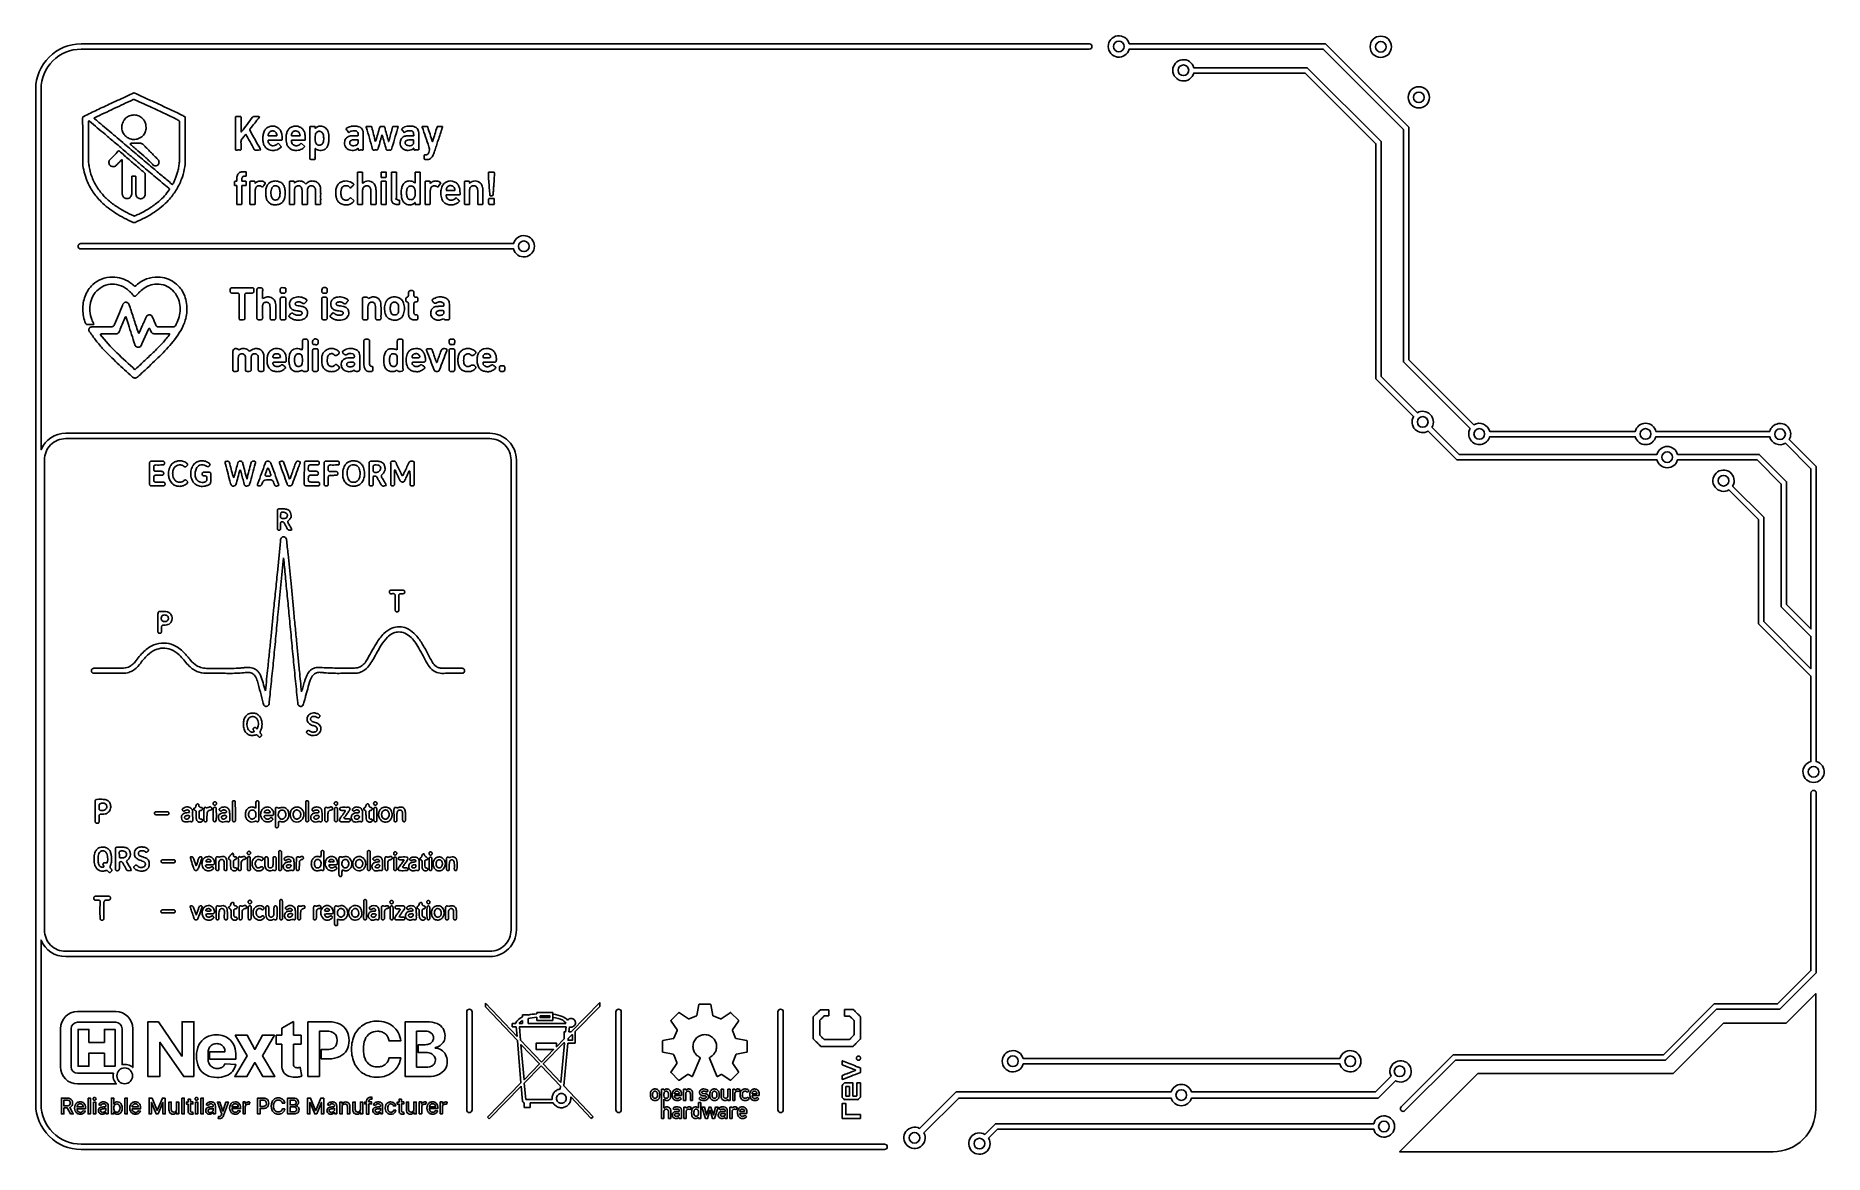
# Model space of a CAD drawing. Header units: millimetres. Extents: x 2.6 to 86.5, y 0.9 to 53.3.
import ezdxf

# ---------------------------------------------------------------- set-up
doc = ezdxf.new("R2010")
doc.units = ezdxf.units.MM
doc.layers.get('0').update_dxf_attribs({"linetype": 'CONTINUOUS'})

msp = doc.modelspace()

# ---------------------------------------------------------------- linework, layer by layer
for p, q in [((5.088, 48.034), (5.088, 49.286)), ((12.242, 48.82), (12.242, 48.875)), ((15.473, 49.072), (15.472, 49.072)), ((17.924, 48.956), (17.922, 48.959)), ((19.774, 48.965), (19.909, 48.791)), ((12.017, 47.98), (12.02, 47.98)), ((13.866, 48.645), (13.52, 48.645)), ((13.52, 48.44), (13.555, 48.44)), ((13.752, 48.181), (13.749, 48.181)), ((13.92, 48.645), (13.866, 48.645)), ((14.136, 48.135), (13.982, 48.304)), ((14.609, 48.44), (14.675, 48.44)), ((15.011, 48.644), (14.661, 48.644)), ((14.841, 47.959), (14.852, 47.959)), ((15.235, 48.148), (15.07, 48.302)), ((17.648, 48.202), (17.645, 48.201)), ((20.024, 48.202), (20.021, 48.203)), ((6.672, 47.542), (6.672, 47.495)), ((11.934, 46.314), (12.039, 46.314)), ((12.039, 46.314), (12.039, 46.254)), ((12.283, 46.256), (12.283, 46.315)), ((12.287, 46.517), (12.285, 46.517)), ((12.287, 46.515), (12.287, 46.517)), ((15.628, 46.281), (15.63, 46.28)), ((17.947, 46.422), (17.947, 46.465)), ((20.409, 46.486), (20.409, 46.418)), ((21.473, 46.24), (21.609, 46.434)), ((17.551, 45.592), (17.376, 45.75)), ((18.449, 45.424), (18.453, 45.424)), ((20.021, 46.121), (20.022, 46.123)), ((20.021, 46.12), (20.021, 46.121)), ((20.88, 45.565), (20.88, 45.562)), ((21.87, 46.08), (21.874, 46.127)), ((22.276, 46.08), (21.87, 46.08)), ((21.872, 45.877), (21.906, 45.877)), ((23.465, 45.424), (23.468, 45.424)), ((23.944, 45.424), (23.954, 45.424)), ((21.434, 38.016), (21.411, 38.016)), ((23.597, 38.025), (24.034, 38.025)), ((19.442, 32.964), (19.47, 32.969)), ((20.131, 32.92), (20.162, 32.91)), ((25.19, 6.385), (23.704, 7.95)), ((23.704, 7.95), (23.704, 7.775)), ((23.704, 7.775), (25.207, 6.19)), ((29.072, 7.97), (27.727, 6.602)), ((27.9, 6.602), (29.072, 7.796)), ((29.072, 7.796), (29.072, 7.97)), ((33.723, 7.878), (33.629, 7.374)), ((34.25, 7.9), (33.749, 7.9)), ((34.37, 7.374), (34.276, 7.878)), ((39.819, 7.367), (39.819, 7.611)), ((40.573, 7.646), (40.556, 7.646)), ((40.556, 7.646), (40.556, 7.332)), ((14.158, 6.773), (14.153, 6.773)), ((14.153, 6.773), (14.153, 6.437)), ((14.703, 7.088), (14.158, 6.773)), ((14.703, 6.436), (14.703, 7.088)), ((25.129, 6.993), (24.967, 6.993)), ((24.967, 6.993), (24.967, 6.84)), ((24.967, 6.84), (25.151, 6.84)), ((25.151, 6.84), (25.19, 6.385)), ((25.445, 6.993), (25.293, 6.993)), ((25.707, 7.402), (25.445, 7.402)), ((25.445, 7.402), (25.445, 7.301)), ((25.445, 7.133), (25.445, 6.993)), ((25.707, 7.386), (25.707, 7.402)), ((25.707, 6.993), (25.707, 7.226)), ((27.487, 6.993), (25.707, 6.993)), ((26.875, 7.504), (26.122, 7.504)), ((26.122, 7.504), (26.122, 7.443)), ((26.122, 7.286), (26.122, 7.127)), ((26.122, 7.127), (26.875, 7.127)), ((26.875, 7.426), (26.875, 7.504)), ((26.875, 7.426), (26.875, 7.27)), ((26.875, 7.27), (26.875, 7.426)), ((26.875, 7.127), (26.875, 7.27)), ((27.625, 6.602), (27.647, 6.838)), ((32.415, 7.107), (32.699, 6.694)), ((32.773, 7.496), (32.419, 7.141)), ((33.228, 7.21), (32.807, 7.499)), ((33.604, 7.346), (33.266, 7.207)), ((34.733, 7.207), (34.395, 7.346)), ((35.192, 7.499), (34.771, 7.21)), ((35.58, 7.141), (35.226, 7.496)), ((35.299, 6.694), (35.583, 7.107)), ((39.586, 7.332), (39.586, 7.335)), ((40.556, 7.332), (40.587, 7.332)), ((14.153, 6.437), (13.891, 6.437)), ((13.891, 6.437), (13.891, 6.022)), ((13.891, 6.022), (14.158, 6.022)), ((14.158, 6.022), (14.158, 5.025)), ((15.066, 6.436), (14.703, 6.436)), ((14.704, 5.097), (14.704, 6.022)), ((14.704, 6.022), (15.066, 6.022)), ((15.066, 6.022), (15.066, 6.436)), ((25.207, 6.19), (25.377, 4.211)), ((27.389, 4.069), (27.576, 6.068)), ((27.576, 6.068), (27.925, 6.068)), ((27.727, 6.602), (27.625, 6.602)), ((27.925, 6.602), (27.9, 6.602)), ((27.925, 6.068), (27.925, 6.602)), ((32.015, 6.166), (32.015, 5.664)), ((32.524, 6.282), (32.036, 6.192)), ((32.702, 6.656), (32.552, 6.307)), ((35.446, 6.307), (35.297, 6.656)), ((35.963, 6.192), (35.475, 6.282)), ((35.984, 5.664), (35.984, 6.166)), ((39.579, 6.256), (39.578, 6.258)), ((32.036, 5.638), (32.512, 5.55)), ((32.685, 5.116), (32.415, 4.723)), ((32.54, 5.525), (32.688, 5.154)), ((33.429, 4.517), (33.781, 5.366)), ((33.77, 5.398), (33.728, 5.424)), ((34.218, 5.366), (34.57, 4.517)), ((34.271, 5.424), (34.229, 5.398)), ((35.311, 5.154), (35.459, 5.525)), ((35.583, 4.722), (35.313, 5.116)), ((35.487, 5.55), (35.963, 5.638)), ((40.449, 5.239), (40.449, 5.049)), ((40.449, 5.049), (41.09, 4.798)), ((14.765, 4.47), (14.805, 4.47)), ((15.009, 4.934), (14.952, 4.923)), ((15.016, 4.934), (15.009, 4.934)), ((15.016, 4.927), (15.016, 4.934)), ((15.102, 4.521), (15.016, 4.927)), ((15.096, 4.521), (15.102, 4.521)), ((25.377, 4.211), (23.798, 2.603)), ((25.533, 4.191), (26.331, 5.004)), ((26.331, 5.004), (27.234, 4.052)), ((32.419, 4.689), (32.773, 4.334)), ((32.807, 4.331), (33.194, 4.596)), ((33.231, 4.598), (33.401, 4.507)), ((34.598, 4.507), (34.768, 4.598)), ((34.805, 4.596), (35.192, 4.331)), ((35.226, 4.334), (35.58, 4.689)), ((40.448, 4.388), (40.448, 4.359)), ((40.951, 3.577), (40.951, 4.211)), ((41.3, 4.211), (41.134, 4.211)), ((41.134, 4.211), (41.134, 4.192)), ((41.3, 4.191), (41.3, 4.211)), ((23.888, 2.515), (25.392, 4.047)), ((25.392, 4.047), (25.452, 3.342)), ((25.599, 3.425), (25.533, 4.191)), ((26.835, 3.425), (25.599, 3.425)), ((27.234, 4.052), (27.221, 3.917)), ((28.767, 2.618), (27.389, 4.069)), ((27.708, 3.552), (28.676, 2.531)), ((32.083, 3.913), (31.976, 3.913)), ((31.976, 3.913), (31.976, 2.54)), ((32.083, 3.857), (32.083, 3.913)), ((32.083, 3.015), (32.083, 3.437)), ((32.806, 3.695), (32.581, 3.695)), ((32.581, 3.606), (32.913, 3.606)), ((32.902, 3.46), (32.825, 3.527)), ((32.913, 3.606), (32.913, 3.695)), ((33.111, 3.913), (33.004, 3.913)), ((33.004, 3.913), (33.004, 3.381)), ((33.004, 3.381), (33.111, 3.381)), ((33.111, 3.856), (33.111, 3.913)), ((33.113, 3.856), (33.111, 3.856)), ((33.111, 3.381), (33.111, 3.698)), ((33.322, 3.698), (33.322, 3.381)), ((33.322, 3.381), (33.429, 3.381)), ((33.429, 3.381), (33.429, 3.734)), ((33.794, 3.543), (33.719, 3.47)), ((33.907, 3.604), (34.001, 3.596)), ((34.019, 3.698), (33.931, 3.704)), ((34.095, 3.769), (34.161, 3.847)), ((34.872, 3.913), (34.765, 3.913)), ((34.765, 3.913), (34.765, 3.559)), ((34.872, 3.596), (34.872, 3.913)), ((35.081, 3.437), (35.083, 3.437)), ((35.19, 3.913), (35.083, 3.913)), ((35.083, 3.913), (35.083, 3.596)), ((35.083, 3.437), (35.083, 3.381)), ((35.083, 3.381), (35.19, 3.381)), ((35.19, 3.381), (35.19, 3.913)), ((35.415, 3.913), (35.308, 3.913)), ((35.308, 3.913), (35.308, 3.381)), ((35.308, 3.381), (35.415, 3.381)), ((35.415, 3.856), (35.415, 3.913)), ((35.417, 3.856), (35.415, 3.856)), ((35.415, 3.381), (35.415, 3.701)), ((35.589, 3.786), (35.667, 3.878)), ((36.008, 3.757), (36.087, 3.827)), ((36.087, 3.467), (36.008, 3.537)), ((36.446, 3.695), (36.221, 3.695)), ((36.221, 3.606), (36.553, 3.606)), ((36.542, 3.46), (36.465, 3.527)), ((36.553, 3.606), (36.553, 3.695)), ((40.611, 3.969), (40.611, 4.007)), ((40.766, 3.577), (40.647, 3.577)), ((40.787, 3.577), (40.766, 3.577)), ((40.787, 4.039), (40.787, 3.577)), ((41.192, 3.43), (41.202, 3.441)), ((41.201, 3.424), (41.192, 3.43)), ((5.566, 3.168), (5.669, 3.145)), ((5.844, 3.082), (5.763, 3.073)), ((5.899, 2.824), (5.903, 2.824)), ((5.903, 2.824), (5.903, 2.749)), ((5.903, 2.749), (6.01, 2.749)), ((6.01, 2.749), (6.01, 3.118)), ((10.606, 3.168), (10.708, 3.145)), ((10.877, 3.082), (10.796, 3.073)), ((10.932, 2.824), (10.932, 2.749)), ((10.932, 2.749), (11.038, 2.749)), ((11.038, 2.749), (11.038, 3.118)), ((16.291, 3.168), (16.393, 3.145)), ((16.57, 3.082), (16.488, 3.073)), ((16.624, 2.824), (16.624, 2.749)), ((16.624, 2.749), (16.73, 2.749)), ((16.73, 2.749), (16.73, 3.118)), ((18.445, 3.168), (18.547, 3.145)), ((18.723, 3.082), (18.642, 3.073)), ((18.778, 2.824), (18.778, 2.749)), ((18.778, 2.749), (18.884, 2.749)), ((18.884, 2.749), (18.884, 3.118)), ((23.798, 2.603), (23.888, 2.515)), ((25.52, 3.273), (25.52, 3.042)), ((25.52, 3.042), (25.804, 3.042)), ((25.804, 3.042), (25.804, 3.272)), ((25.804, 3.272), (26.883, 3.272)), ((28.676, 2.531), (28.767, 2.618)), ((31.976, 2.54), (32.083, 2.54)), ((32.083, 2.54), (32.083, 2.857)), ((32.294, 2.857), (32.294, 2.54)), ((32.294, 2.54), (32.401, 2.54)), ((32.401, 2.54), (32.401, 2.894)), ((32.504, 3.001), (32.588, 2.937)), ((32.798, 2.854), (32.65, 2.854)), ((32.67, 2.766), (32.798, 2.766)), ((32.796, 2.587), (32.798, 2.587)), ((32.798, 2.909), (32.798, 2.854)), ((32.798, 2.766), (32.798, 2.727)), ((32.798, 2.587), (32.798, 2.54)), ((32.798, 2.54), (32.905, 2.54)), ((32.905, 2.54), (32.905, 2.903)), ((33.13, 3.072), (33.023, 3.072)), ((33.023, 3.072), (33.023, 2.54)), ((33.023, 2.54), (33.13, 2.54)), ((33.13, 3.015), (33.13, 3.072)), ((33.132, 3.015), (33.13, 3.015)), ((33.13, 2.54), (33.13, 2.86)), ((33.304, 2.945), (33.382, 3.037)), ((33.809, 3.287), (33.702, 3.287)), ((33.702, 3.287), (33.702, 3.015)), ((33.702, 2.595), (33.702, 2.54)), ((33.702, 2.54), (33.809, 2.54)), ((33.809, 2.54), (33.809, 3.287)), ((34.656, 3.001), (34.74, 2.937)), ((34.95, 2.854), (34.802, 2.854)), ((34.822, 2.766), (34.95, 2.766)), ((34.948, 2.587), (34.95, 2.587)), ((34.95, 2.909), (34.95, 2.854)), ((34.95, 2.766), (34.95, 2.727)), ((34.95, 2.587), (34.95, 2.54)), ((34.95, 2.54), (35.057, 2.54)), ((35.057, 2.54), (35.057, 2.903)), ((35.282, 3.072), (35.175, 3.072)), ((35.175, 3.072), (35.175, 2.54)), ((35.175, 2.54), (35.282, 2.54)), ((35.282, 3.015), (35.282, 3.072)), ((35.284, 3.015), (35.282, 3.015)), ((35.282, 2.54), (35.282, 2.86)), ((35.456, 2.945), (35.534, 3.037)), ((35.868, 2.854), (35.643, 2.854)), ((35.643, 2.765), (35.975, 2.765)), ((35.964, 2.62), (35.887, 2.686)), ((35.975, 2.765), (35.975, 2.854))]:
    msp.add_line(p, q)
for points in [[(4.736, 52.713), (52.04, 52.713, 1), (52.04, 52.963), (4.736, 52.963, 0.414214), (2.611, 50.838), (2.611, 3.204, 0.414214), (4.736, 1.079), (42.435, 1.079, 1), (42.435, 1.329), (4.736, 1.329, -0.414214), (2.861, 3.204), (2.861, 10.902, 0.30371), (4.017, 10.129), (23.911, 10.129, 0.414214), (25.161, 11.379), (25.161, 33.438, 0.414214), (23.911, 34.688), (4.017, 34.688, 0.30371), (2.861, 33.915), (2.861, 50.838, -0.414214)], [(85.896, 23.286), (85.896, 19.285, 7.872983), (86.146, 19.285), (86.146, 33.126), (84.879, 34.393, 1.150824), (83.964, 34.772), (78.625, 34.772, 0.789319), (77.653, 34.772), (70.825, 34.772, 0.504545), (70.085, 35.087), (67.031, 38.141), (67.031, 49.05), (63.117, 52.963), (53.912, 52.963, 7.872825), (53.911, 52.713), (63.014, 52.713), (66.781, 48.946), (66.781, 38.037), (69.908, 34.91, 1.140212), (70.821, 34.522), (77.657, 34.522, 0.760012), (78.621, 34.522), (83.964, 34.522, 0.498827), (84.702, 34.217), (85.896, 33.023), (85.896, 25.508), (84.754, 26.65), (84.754, 32.41), (83.472, 33.692), (79.638, 33.692, 0.774597), (78.67, 33.692), (69.392, 33.692), (68.115, 34.969, 0.767091), (67.432, 35.652), (65.734, 37.35), (65.734, 48.375), (62.266, 51.843), (56.941, 51.843, 7.872958), (56.94, 51.593), (62.163, 51.593), (65.484, 48.272), (65.484, 37.246), (67.254, 35.477, 0.782139), (67.94, 34.79), (69.289, 33.442), (78.67, 33.442, 0.774597), (79.638, 33.442), (83.368, 33.442), (84.504, 32.306), (84.504, 26.546), (85.896, 25.154), (85.896, 23.639), (83.686, 25.85), (83.686, 30.746), (82.225, 32.207, 7.872983), (82.048, 32.031), (83.436, 30.643), (83.436, 25.746)], [(4.72, 43.338), (25.026, 43.338, 7.872983), (25.026, 43.588), (4.72, 43.588, 1)], [(23.911, 10.379), (4.017, 10.379, -0.414214), (3.017, 11.379), (3.017, 33.438, -0.414214), (4.017, 34.438), (23.911, 34.438, -0.414214), (24.911, 33.438), (24.911, 11.379, -0.414214)], [(69.118, 5.524), (66.672, 3.078, 1), (66.849, 2.901), (69.222, 5.274), (79.08, 5.274), (81.464, 7.658), (84.436, 7.658), (86.147, 9.37), (86.147, 17.807, 1), (85.897, 17.807), (85.897, 9.473), (84.332, 7.908), (81.36, 7.908), (78.976, 5.524)], [(79.434, 4.65), (70.274, 4.65), (66.6, 0.975), (84.122, 0.975, 0.414214), (86.122, 2.975), (86.122, 8.393), (84.734, 7.005), (81.79, 7.005)], [(22.83, 7.54), (22.83, 2.935, 1), (23.08, 2.935), (23.08, 7.54, 1)], [(29.83, 7.54), (29.83, 2.935, 1), (30.08, 2.935), (30.08, 7.54, 1)], [(37.43, 7.54), (37.43, 2.935, 1), (37.68, 2.935), (37.68, 7.54, 1)], [(4.57, 7.549, 0.412869), (3.768, 6.747), (3.768, 4.955, 0.412869), (4.57, 4.153), (6.396, 4.153, -0.25425), (6.256, 4.654), (4.57, 4.654, -0.412423), (4.271, 4.955), (4.271, 6.747, -0.412426), (4.572, 7.048), (6.361, 7.048, -0.412426), (6.662, 6.747), (6.662, 5.061, -0.25425), (7.163, 4.921), (7.163, 6.747, 0.412869), (6.361, 7.549)], [(16.887, 6.958, 0.125308), (16.39, 7.068), (15.379, 7.068), (15.379, 4.504), (15.921, 4.504), (15.921, 6.625), (16.29, 6.625, -0.118598), (16.551, 6.572, -0.153294), (16.704, 6.424, -0.227228), (16.704, 5.976, -0.1526), (16.552, 5.825, -0.120974), (16.293, 5.77), (15.999, 5.77), (15.999, 5.336), (16.375, 5.336, 0.122183), (16.879, 5.445, 0.147378), (17.2, 5.745, 0.130314), (17.31, 6.196, 0.12959), (17.202, 6.651, 0.146011)], [(19.737, 5.385), (19.189, 5.385, -0.091911), (19.122, 5.2, -0.097102), (19.002, 5.064, -0.086443), (18.835, 4.979, -0.072953), (18.633, 4.951, -0.31864), (18.062, 5.328, -0.103148), (17.98, 5.79, -0.102878), (18.061, 6.243, -0.146865), (18.29, 6.529, -0.14862), (18.637, 6.627, -0.082039), (18.842, 6.595, -0.087701), (19.009, 6.503, -0.095499), (19.127, 6.361, -0.093451), (19.189, 6.171), (19.737, 6.171, 0.092723), (19.618, 6.561, 0.100682), (19.377, 6.853, 0.091105), (19.039, 7.038, 0.079385), (18.625, 7.101, 0.131999), (18.016, 6.947, 0.142209), (17.588, 6.5, 0.124451), (17.43, 5.787, 0.123669), (17.586, 5.074, 0.145064), (18.012, 4.624, 0.133887), (18.625, 4.469, 0.0916), (19.067, 4.544, 0.092462), (19.405, 4.753, 0.089488), (19.632, 5.045, 0.090754)], [(21.629, 5.753, 0.127828), (21.351, 5.835), (21.351, 5.861, 0.097226), (21.59, 5.962, 0.121062), (21.754, 6.147, 0.122821), (21.814, 6.412, 0.146824), (21.722, 6.752, 0.150024), (21.437, 6.984, 0.10492), (20.966, 7.068), (19.939, 7.068), (19.939, 4.504), (21.034, 4.504, 0.109458), (21.519, 4.597, 0.145644), (21.816, 4.849, 0.144597), (21.92, 5.213, 0.132292), (21.837, 5.539, 0.129571)], [(11.838, 4.741, 0.128148), (11.993, 5.055), (11.993, 5.063), (11.492, 5.098), (11.486, 5.098, -0.111043), (11.408, 4.978, -0.107241), (11.284, 4.904, -0.079154), (11.124, 4.88, -0.133068), (10.896, 4.936, -0.149154), (10.748, 5.093, -0.118363), (10.696, 5.337), (10.696, 5.66, -0.116963), (10.748, 5.845, -0.134117), (10.891, 5.991, -0.13727), (11.102, 6.046, -0.133572), (11.303, 5.996, -0.137293), (11.438, 5.859, -0.124119), (11.487, 5.667), (10.768, 5.667), (10.768, 5.321), (12.004, 5.321), (12.004, 5.476, 0.089621), (11.935, 5.908, 0.10669), (11.741, 6.216, 0.107346), (11.449, 6.4, 0.08713), (11.092, 6.461, 0.136903), (10.596, 6.335, 0.141419), (10.268, 5.983, 0.119455), (10.151, 5.458, 0.120387), (10.268, 4.928, 0.147336), (10.599, 4.582, 0.129344), (11.113, 4.46, 0.095516), (11.536, 4.534, 0.117245)], [(21.163, 5.58, -0.139981), (21.309, 5.452, -0.140832), (21.361, 5.268, -0.234514), (21.253, 5.035, -0.172483), (20.924, 4.948), (20.481, 4.948), (20.481, 6.631), (20.893, 6.631, -0.181698), (21.17, 6.545, -0.228129), (21.273, 6.321, -0.15888), (21.222, 6.147, -0.136608), (21.084, 6.035, -0.106096), (20.886, 5.996), (20.559, 5.996), (20.559, 5.626), (20.938, 5.626, -0.113815)], [(45.791, 3.789), (44.072, 2.07, 6.513131), (44.284, 1.858), (45.915, 3.489), (55.879, 3.489, 0.742784), (56.836, 3.489), (65.594, 3.489), (66.408, 4.303, 6.512604), (66.198, 4.518), (65.47, 3.789), (56.832, 3.789, 0.724858), (55.882, 3.789)], [(63.801, 5.345), (48.94, 5.345, 7.872983), (48.94, 5.095), (63.801, 5.095, 7.872972)], [(66.6, 4.495), (66.6, 4.497, -500.528587), (66.602, 4.497)], [(4.227, 3.46, 0.116847), (4.086, 3.49), (3.818, 3.49), (3.818, 2.75), (3.931, 2.75), (3.931, 3.028), (4.09, 3.028), (4.242, 2.75), (4.37, 2.75), (4.205, 3.047), (4.227, 3.056, 0.162454), (4.312, 3.137, 0.131749), (4.341, 3.257, 0.122674), (4.313, 3.378, 0.148141)], [(4.164, 3.14, -0.107325), (4.072, 3.124), (3.931, 3.124), (3.931, 3.394), (4.072, 3.394, -0.114898), (4.164, 3.377, -0.170622), (4.214, 3.33, -0.123134), (4.231, 3.257, -0.119063), (4.215, 3.185, -0.164465)], [(5.421, 3.501, 0.192601), (5.373, 3.519, 0.18798), (5.324, 3.501, 0.420204), (5.324, 3.408, 0.18798), (5.373, 3.39, 0.192601), (5.421, 3.408, 0.438263)], [(6.304, 3.25, 0.038048), (6.276, 3.211), (6.269, 3.211), (6.269, 3.488), (6.164, 3.488), (6.164, 2.749), (6.27, 2.749), (6.27, 2.835), (6.279, 2.835, 0.035491), (6.304, 2.788, 0.101701), (6.353, 2.748, 0.116279), (6.437, 2.731, 0.150232), (6.557, 2.765, 0.137194), (6.64, 2.865, 0.191216), (6.64, 3.175, 0.142764), (6.559, 3.277, 0.144961), (6.439, 3.311, 0.117816), (6.355, 3.294, 0.10261)], [(9.922, 2.732, 0.04003), (9.965, 2.732), (9.992, 2.739), (9.973, 2.832), (9.957, 2.836), (9.935, 2.836, -0.107851), (9.902, 2.843, -0.1833), (9.877, 2.864, -0.120944), (9.868, 2.911), (9.868, 3.216), (9.982, 3.216), (9.982, 3.309), (9.868, 3.309), (9.868, 3.435), (9.759, 3.435), (9.759, 3.302), (9.677, 3.302), (9.677, 3.21), (9.759, 3.21), (9.759, 2.881, 0.150375), (9.782, 2.797, 0.132705), (9.842, 2.747, 0.105987)], [(10.206, 3.501, 0.18798), (10.157, 3.519, 0.1926), (10.109, 3.501, 0.438263), (10.109, 3.408, 0.1926), (10.157, 3.39, 0.18798), (10.206, 3.408, 0.420204)], [(13.431, 3.458, 0.128397), (13.286, 3.49), (13.021, 3.49), (13.021, 2.75), (13.134, 2.75), (13.134, 3.007), (13.286, 3.007, 0.126332), (13.431, 3.039, 0.153695), (13.516, 3.126, 0.124721), (13.544, 3.249, 0.120923), (13.517, 3.371, 0.148172)], [(13.366, 3.375, -0.15581), (13.417, 3.323, -0.112655), (13.432, 3.249, -0.108525), (13.419, 3.174, -0.154783), (13.368, 3.121, -0.129617), (13.275, 3.103), (13.133, 3.103), (13.133, 3.394), (13.274, 3.394, -0.123249)], [(14.259, 2.884, 0.088675), (14.295, 2.985), (14.181, 2.985, -0.095137), (14.156, 2.922, -0.092526), (14.113, 2.876, -0.087308), (14.055, 2.848, -0.073492), (13.988, 2.838, -0.143248), (13.873, 2.87, -0.142558), (13.794, 2.962, -0.112329), (13.764, 3.115, -0.113804), (13.794, 3.268, -0.152228), (13.872, 3.365, -0.142909), (13.987, 3.397, -0.084882), (14.054, 3.387, -0.085839), (14.113, 3.358, -0.083946), (14.156, 3.311, -0.107159), (14.18, 3.248), (14.294, 3.248, 0.090013), (14.258, 3.354, 0.09739), (14.189, 3.433, 0.085952), (14.097, 3.483, 0.078874), (13.986, 3.5, 0.138228), (13.814, 3.454, 0.139615), (13.696, 3.322, 0.212377), (13.696, 2.913, 0.142386), (13.815, 2.781, 0.139259), (13.987, 2.736, 0.084006), (14.101, 2.753, 0.088307), (14.193, 2.805, 0.090024)], [(14.882, 3.106, 0.121262), (14.81, 3.13), (14.81, 3.138, 0.092548), (14.872, 3.165, 0.127603), (14.918, 3.216, 0.121064), (14.935, 3.294, 0.137287), (14.909, 3.394, 0.152517), (14.831, 3.464, 0.117576), (14.7, 3.49), (14.423, 3.49), (14.423, 2.75), (14.712, 2.75, 0.109391), (14.855, 2.776, 0.151315), (14.937, 2.848, 0.136654), (14.964, 2.95, 0.125114), (14.94, 3.049, 0.119212)], [(14.758, 3.182, -0.108975), (14.691, 3.168), (14.54, 3.168), (14.54, 3.395), (14.694, 3.395, -0.19279), (14.793, 3.363, -0.349075), (14.807, 3.224, -0.128984)], [(18.159, 3.458, 0.143453), (18.136, 3.371), (18.136, 3.307), (18.05, 3.307), (18.05, 3.214), (18.136, 3.214), (18.136, 2.744), (18.245, 2.744), (18.245, 3.216), (18.366, 3.216), (18.366, 3.309), (18.245, 3.309), (18.245, 3.358, -0.181293), (18.262, 3.415, -0.222745), (18.319, 3.434, -0.057597), (18.347, 3.434), (18.368, 3.429), (18.393, 3.521), (18.358, 3.53, 0.057158), (18.302, 3.528, 0.103583), (18.22, 3.51, 0.14149)], [(19.818, 2.732, 0.041444), (19.861, 2.732), (19.888, 2.739), (19.868, 2.832), (19.854, 2.836), (19.83, 2.836, -0.107851), (19.797, 2.843, -0.187127), (19.773, 2.864, -0.132199), (19.764, 2.911), (19.764, 3.216), (19.878, 3.216), (19.878, 3.309), (19.764, 3.309), (19.764, 3.435), (19.655, 3.435), (19.655, 3.302), (19.573, 3.302), (19.573, 3.21), (19.655, 3.21), (19.655, 2.881, 0.158055), (19.678, 2.797, 0.144756), (19.738, 2.747, 0.110684)], [(4.89, 2.81, 0.116315), (4.936, 2.881), (4.832, 2.899, -0.109314), (4.805, 2.855, -0.096258), (4.76, 2.828, -0.077539), (4.704, 2.82, -0.133183), (4.621, 2.84, -0.155116), (4.565, 2.9, -0.113449), (4.548, 2.992), (4.944, 2.992), (4.944, 3.03, 0.092088), (4.924, 3.16, 0.108233), (4.867, 3.25, 0.099236), (4.787, 3.299, 0.085142), (4.695, 3.315, 0.141796), (4.559, 3.278, 0.140547), (4.467, 3.176, 0.213709), (4.467, 2.873, 0.152436), (4.559, 2.774, 0.1389), (4.701, 2.738, 0.09617), (4.81, 2.757, 0.116719)], [(4.771, 3.202, -0.135731), (4.82, 3.15, -0.116629), (4.838, 3.073), (4.548, 3.073, -0.095144), (4.565, 3.14, -0.124681), (4.618, 3.199, -0.148125), (4.698, 3.221, -0.132778)], [(5.799, 2.989), (5.84, 2.995, 0.050338), (5.878, 3.004, 0.124108), (5.9, 3.014), (5.9, 2.947, -0.136971), (5.883, 2.885, -0.13673), (5.834, 2.838, -0.130335), (5.756, 2.821, -0.154107), (5.681, 2.841, -0.257246), (5.651, 2.902, -0.189991), (5.667, 2.948, -0.137775), (5.708, 2.976, -0.047684), (5.766, 2.989)], [(6.498, 3.194, -0.145645), (6.547, 3.125, -0.091171), (6.564, 3.026, -0.098525), (6.547, 2.924, -0.132095), (6.498, 2.853, -0.167124), (6.416, 2.827, -0.170514), (6.337, 2.852, -0.139314), (6.288, 2.921, -0.095531), (6.27, 3.025, -0.090926), (6.287, 3.127, -0.142942), (6.336, 3.194, -0.314172)], [(7.476, 2.81, 0.117029), (7.523, 2.881), (7.42, 2.899, -0.109314), (7.392, 2.855, -0.103431), (7.348, 2.828, -0.08124), (7.291, 2.82, -0.133183), (7.208, 2.84, -0.142822), (7.153, 2.9, -0.113449), (7.135, 2.992), (7.532, 2.992), (7.532, 3.03, 0.092088), (7.511, 3.16, 0.108233), (7.454, 3.25, 0.102913), (7.374, 3.299, 0.085142), (7.282, 3.315, 0.141796), (7.146, 3.278, 0.136871), (7.054, 3.176, 0.208018), (7.054, 2.873, 0.147438), (7.146, 2.774, 0.140016), (7.288, 2.738, 0.09617), (7.397, 2.757, 0.116719)], [(7.359, 3.202, -0.135731), (7.408, 3.15, -0.125716), (7.425, 3.073), (7.135, 3.073, -0.106314), (7.154, 3.14, -0.132358), (7.205, 3.199, -0.145837), (7.286, 3.221, -0.134693)], [(9.147, 2.765, 0.144751), (9.209, 2.839), (9.214, 2.839), (9.214, 2.747), (9.321, 2.747), (9.321, 3.301), (9.212, 3.301), (9.212, 2.973, -0.139466), (9.193, 2.895, -0.254826), (9.081, 2.834, -0.212594), (8.999, 2.867, -0.195845), (8.968, 2.959), (8.968, 3.301), (8.858, 3.301), (8.858, 2.946, 0.116427), (8.882, 2.83, 0.1528), (8.947, 2.76, 0.268069)], [(10.84, 2.984), (10.88, 2.991, 0.050338), (10.918, 2.999, 0.124108), (10.94, 3.009), (10.94, 2.947, -0.146935), (10.924, 2.881, -0.13673), (10.875, 2.834, -0.130334), (10.797, 2.816, -0.154107), (10.721, 2.836, -0.257246), (10.692, 2.897, -0.18999), (10.707, 2.944, -0.125207), (10.748, 2.971, -0.044168), (10.806, 2.984)], [(11.377, 2.592, 0.090241), (11.418, 2.666), (11.651, 3.306), (11.534, 3.306), (11.393, 2.871), (11.386, 2.871), (11.245, 3.304), (11.13, 3.304), (11.334, 2.738), (11.317, 2.694, -0.130121), (11.286, 2.642, -0.182043), (11.245, 2.625, -0.069223), (11.192, 2.631), (11.166, 2.539, 0.056925), (11.194, 2.531, 0.052779), (11.238, 2.531, 0.104693), (11.318, 2.546, 0.112351)], [(12.162, 2.81, 0.125036), (12.206, 2.889), (12.104, 2.908, -0.119752), (12.075, 2.863, -0.104954), (12.032, 2.836, -0.077539), (11.975, 2.828, -0.137201), (11.892, 2.848, -0.155115), (11.837, 2.908, -0.116212), (11.817, 2.995), (12.217, 2.995), (12.217, 3.034, 0.086854), (12.197, 3.164, 0.111249), (12.137, 3.25, 0.102913), (12.057, 3.299, 0.085142), (11.965, 3.315, 0.302282), (11.74, 3.176, 0.213709), (11.74, 2.873, 0.152436), (11.832, 2.774, 0.138511), (11.973, 2.738, 0.098405), (12.082, 2.757, 0.121168)], [(12.041, 3.206, -0.129305), (12.09, 3.153, -0.116972), (12.106, 3.077), (11.817, 3.077, -0.115825), (11.835, 3.144, -0.137855), (11.887, 3.202, -0.150163), (11.967, 3.225, -0.130218)], [(12.495, 3.286, 0.164975), (12.44, 3.215), (12.439, 3.308), (12.335, 3.308), (12.335, 2.753), (12.443, 2.753), (12.443, 3.087, -0.14346), (12.46, 3.152, -0.129548), (12.507, 3.196, -0.118767), (12.574, 3.212, -0.054741), (12.603, 3.212, -0.075821), (12.625, 3.203), (12.66, 3.296, 0.059972), (12.628, 3.31, 0.073314), (12.587, 3.312, 0.157425)], [(14.784, 3.063, -0.133467), (14.835, 3.016, -0.14346), (14.853, 2.951, -0.226458), (14.818, 2.873, -0.182888), (14.702, 2.842), (14.54, 2.842), (14.54, 3.08), (14.707, 3.08, -0.125693)], [(16.524, 2.989), (16.566, 2.995, 0.051384), (16.603, 3.004, 0.10459), (16.626, 3.014), (16.626, 2.947, -0.146997), (16.608, 2.885, -0.143248), (16.559, 2.838, -0.129607), (16.483, 2.821, -0.158837), (16.407, 2.841, -0.26298), (16.376, 2.902, -0.18999), (16.392, 2.948, -0.137774), (16.434, 2.976, -0.044978), (16.491, 2.989)], [(17.05, 3.284, 0.147948), (16.99, 3.213), (16.984, 3.213), (16.984, 3.305), (16.879, 3.305), (16.879, 2.75), (16.987, 2.75), (16.987, 3.077, -0.133015), (17.005, 3.152, -0.148421), (17.05, 3.2, -0.128225), (17.117, 3.217, -0.212901), (17.204, 3.183, -0.185832), (17.236, 3.091), (17.236, 2.749), (17.345, 2.749), (17.345, 3.101, 0.117676), (17.321, 3.216, 0.155106), (17.254, 3.287, 0.127712), (17.154, 3.311, 0.149406)], [(17.778, 2.765, 0.144751), (17.84, 2.839), (17.846, 2.839), (17.846, 2.747), (17.953, 2.747), (17.953, 3.301), (17.844, 3.301), (17.844, 2.973, -0.148574), (17.823, 2.895, -0.130862), (17.774, 2.848, -0.117904), (17.713, 2.834, -0.214585), (17.63, 2.867, -0.195845), (17.599, 2.959), (17.599, 3.301), (17.49, 3.301), (17.49, 2.946, 0.116243), (17.513, 2.83, 0.147446), (17.578, 2.76, 0.266649)], [(18.684, 2.986), (18.725, 2.993, 0.046535), (18.763, 3.001, 0.11137), (18.785, 3.011), (18.784, 2.947, -0.146997), (18.766, 2.885, -0.143248), (18.717, 2.838, -0.129607), (18.64, 2.821, -0.156436), (18.565, 2.841, -0.26298), (18.534, 2.902, -0.18999), (18.55, 2.948, -0.138096), (18.593, 2.973, -0.044978), (18.65, 2.986)], [(19.467, 2.825, 0.120042), (19.502, 2.918), (19.397, 2.918, -0.113285), (19.373, 2.866, -0.100342), (19.331, 2.833, -0.101974), (19.274, 2.822, -0.153894), (19.194, 2.846, -0.130897), (19.141, 2.915, -0.097365), (19.123, 3.02, -0.104341), (19.142, 3.124, -0.145012), (19.193, 3.196, -0.156021), (19.272, 3.219, -0.185882), (19.356, 3.191, -0.15377), (19.395, 3.124), (19.501, 3.124, 0.134982), (19.465, 3.222, 0.131612), (19.384, 3.287, 0.111653), (19.27, 3.311, 0.14219), (19.134, 3.274, 0.141451), (19.041, 3.173, 0.207039), (19.041, 2.873, 0.141635), (19.134, 2.771, 0.140488), (19.273, 2.735, 0.118117), (19.389, 2.759, 0.127485)], [(20.286, 2.765, 0.144751), (20.348, 2.839), (20.353, 2.839), (20.353, 2.747), (20.461, 2.747), (20.461, 3.301), (20.349, 3.301), (20.349, 2.973, -0.148574), (20.329, 2.895, -0.130862), (20.279, 2.848, -0.117904), (20.218, 2.834, -0.214585), (20.135, 2.867, -0.195845), (20.104, 2.959), (20.104, 3.301), (19.998, 3.301), (19.998, 2.946, 0.110567), (20.021, 2.83, 0.147446), (20.085, 2.76, 0.266649)], [(20.767, 3.286, 0.160526), (20.713, 3.215), (20.707, 3.215), (20.707, 3.308), (20.602, 3.308), (20.602, 2.753), (20.718, 2.753), (20.718, 3.087, -0.14346), (20.736, 3.152, -0.129548), (20.782, 3.196, -0.118766), (20.85, 3.212, -0.054741), (20.878, 3.212, -0.075823), (20.9, 3.203), (20.936, 3.296, 0.059973), (20.903, 3.31, 0.080048), (20.859, 3.312, 0.152682)], [(21.422, 2.81, 0.12007), (21.465, 2.889), (21.363, 2.908, -0.119752), (21.334, 2.863, -0.104954), (21.29, 2.836, -0.077539), (21.234, 2.828, -0.133182), (21.151, 2.848, -0.155116), (21.095, 2.908, -0.108274), (21.076, 2.995), (21.472, 2.995), (21.472, 3.034, 0.082648), (21.458, 3.158, 0.111391), (21.398, 3.25, 0.09545), (21.318, 3.299, 0.082627), (21.226, 3.315, 0.144148), (21.091, 3.278, 0.140547), (20.998, 3.176, 0.213709), (20.998, 2.873, 0.152436), (21.091, 2.774, 0.138899), (21.233, 2.738, 0.097904), (21.341, 2.757, 0.119891)], [(21.301, 3.206, -0.135731), (21.35, 3.153, -0.116629), (21.367, 3.077), (21.077, 3.077, -0.106549), (21.095, 3.144, -0.130933), (21.147, 3.202, -0.150163), (21.227, 3.225, -0.132779)], [(21.754, 3.286, 0.166214), (21.701, 3.215), (21.694, 3.215), (21.694, 3.308), (21.59, 3.308), (21.59, 2.753), (21.698, 2.753), (21.698, 3.087, -0.14346), (21.715, 3.152, -0.136133), (21.763, 3.196, -0.123534), (21.83, 3.212, -0.054115), (21.858, 3.212, -0.075823), (21.88, 3.203), (21.915, 3.296, 0.057068), (21.887, 3.307, 0.073924), (21.847, 3.312, 0.155492)], [(65.382, 2.283), (47.635, 2.283), (47.139, 1.787, 7.872983), (47.316, 1.61), (47.739, 2.033), (65.382, 2.033, 7.872983)]]:
    msp.add_lwpolyline(points, format="xyb", close=True)
for points in [[(5.832, 5.601), (5.832, 4.985), (6.331, 4.985), (6.331, 6.717), (5.83, 6.717), (5.83, 6.102), (5.102, 6.102), (5.102, 6.717), (4.6, 6.717), (4.6, 4.985), (5.102, 4.985), (5.102, 5.601)], [(10.034, 4.497), (10.034, 7.076), (9.479, 7.076), (9.479, 5.463), (9.467, 5.463), (8.363, 7.072), (8.36, 7.076), (7.873, 7.076), (7.873, 4.497), (8.431, 4.497), (8.431, 6.11), (8.438, 6.11), (9.553, 4.497)], [(26.332, 5.182), (25.359, 6.207), (25.306, 6.834), (27.493, 6.834), (27.472, 6.602), (27.405, 6.602), (27.405, 6.274), (27.035, 5.897), (27.035, 6.074), (26.096, 6.074), (26.096, 5.768), (26.908, 5.768)], [(26.275, 7.351), (26.722, 7.351), (26.722, 7.28), (26.275, 7.28)], [(13.261, 4.497), (13.823, 4.497), (13.247, 5.466), (13.808, 6.436), (13.243, 6.436), (12.885, 5.771), (12.537, 6.436), (11.969, 6.436), (12.523, 5.466), (11.948, 4.497), (12.517, 4.497), (12.885, 5.153), (13.258, 4.501)], [(25.376, 6.012), (26.246, 5.094), (25.519, 4.355)], [(27.249, 4.217), (26.418, 5.092), (27.405, 6.097), (27.405, 6.068), (27.422, 6.068)], [(27.597, 6.293), (27.765, 6.464), (27.791, 6.464), (27.791, 6.206), (27.588, 6.206)], [(5.063, 3.49), (5.063, 2.746), (5.172, 2.746), (5.172, 3.49)], [(6.796, 3.49), (6.796, 2.746), (6.905, 2.746), (6.905, 3.49)], [(8.686, 3.49), (8.55, 3.49), (8.313, 2.911), (8.304, 2.911), (8.067, 3.49), (7.931, 3.49), (7.931, 2.746), (8.038, 2.746), (8.038, 3.285), (8.044, 3.285), (8.264, 2.747), (8.353, 2.747), (8.572, 3.284), (8.579, 3.284), (8.579, 2.746), (8.686, 2.746)], [(9.467, 3.49), (9.467, 2.746), (9.576, 2.746), (9.576, 3.49)], [(10.357, 3.49), (10.357, 2.746), (10.466, 2.746), (10.466, 3.49)], [(16.123, 3.49), (15.987, 3.49), (15.751, 2.911), (15.742, 2.911), (15.505, 3.49), (15.368, 3.49), (15.368, 2.746), (15.475, 2.746), (15.475, 3.285), (15.482, 3.285), (15.702, 2.747), (15.791, 2.747), (16.01, 3.284), (16.017, 3.284), (16.017, 2.746), (16.123, 2.746)], [(5.318, 3.303), (5.318, 2.745), (5.428, 2.745), (5.428, 3.303)], [(10.102, 3.303), (10.102, 2.745), (10.211, 2.745), (10.211, 3.303)], [(34.243, 2.912), (34.245, 2.912), (34.356, 2.54), (34.45, 2.54), (34.621, 3.072), (34.507, 3.072), (34.405, 2.699), (34.403, 2.699), (34.282, 3.072), (34.205, 3.072), (34.084, 2.699), (34.082, 2.699), (33.98, 3.072), (33.867, 3.072), (34.037, 2.54), (34.131, 2.54)], [(40.448, 3.115), (40.448, 2.54), (41.298, 2.54), (41.298, 2.719), (40.612, 2.719), (40.612, 3.24), (40.448, 3.24), (40.448, 3.117)]]:
    msp.add_lwpolyline(points, close=True)
at = {"extrusion": (0, 0, -1)}
for centre in [(-53.428, 52.841), (-65.717, 52.823), (-56.456, 51.72), (-67.501, 50.452), (-25.51, 43.463), (-67.682, 35.219), (-70.339, 34.656), (-78.139, 34.656), (-84.448, 34.647), (-79.154, 33.567), (-81.794, 32.461), (-86.021, 18.801), (-48.456, 5.22), (-64.285, 5.219), (-56.357, 3.634), (-43.841, 1.627), (-65.866, 2.158), (-46.885, 1.356)]:
    msp.add_circle(centre, 0.25, dxfattribs=at)
for centre, radius in [((65.717, 52.823), 0.5), ((67.501, 50.452), 0.5), ((6.785, 4.536), 0.37)]:
    msp.add_circle(centre, radius)
for centre, radius, start, end in [((27.726, 7.026), 0.204, 247.17862, 270.07718), ((14.726, 5.001), 0.568, 177.51278, 210.95249), ((14.638, 4.969), 0.478, 213.10162, 248.90307), ((14.753, 5.259), 0.789, 248.74266, 270.89746), ((14.777, 5.452), 0.982, 271.61239, 282.04961), ((27.269, 3.478), 0.445, -0.01737, 9.50016), ((5.706, 2.912), 0.157, 152.55691, 182.24266), ((5.714, 2.901), 0.164, 178.19431, 212.02489), ((5.749, 3.107), 0.193, 132.18561, 161.63096), ((5.685, 2.912), 0.139, 119.44794, 148.38975), ((5.706, 2.9), 0.157, 213.29678, 246.01944), ((5.746, 2.803), 0.263, 103.38456, 119.4152), ((5.76, 3.099), 0.206, 106.88435, 132.88865), ((5.737, 2.968), 0.232, 245.82348, 269.36155), ((5.798, 2.979), 0.333, 91.00449, 107.17604), ((5.739, 2.943), 0.207, 268.65732, 291.13071), ((5.79, 2.989), 0.322, 76.95166, 89.54117), ((5.745, 2.921), 0.185, 292.00127, 311.65372), ((5.819, 3.09), 0.217, 57.89804, 78.24263), ((5.762, 2.895), 0.154, 313.20503, 332.64842), ((5.85, 3.14), 0.159, 29.17346, 57.98612), ((5.806, 3.126), 0.204, -2.20488, 26.46748), ((10.74, 2.912), 0.157, 152.55678, 182.24254), ((10.747, 2.901), 0.164, 178.19412, 212.02467), ((10.722, 2.909), 0.143, 120.59638, 148.31207), ((10.789, 3.107), 0.193, 132.18551, 161.63089), ((10.739, 2.9), 0.157, 213.29688, 246.01964), ((10.785, 2.783), 0.284, 103.61462, 118.66515), ((10.8, 3.099), 0.206, 106.88428, 132.88862), ((10.77, 2.968), 0.232, 245.82348, 269.36155), ((10.838, 2.98), 0.332, 90.98182, 107.19872), ((10.772, 2.943), 0.207, 268.65732, 291.13071), ((10.83, 2.987), 0.324, 76.99303, 89.67357), ((10.778, 2.921), 0.185, 292.00116, 311.65366), ((10.795, 2.895), 0.154, 313.20538, 332.64869), ((10.856, 3.083), 0.225, 58.27697, 77.86351), ((10.871, 3.153), 0.159, 23.60374, 49.54164), ((10.834, 3.126), 0.204, -2.2047, 26.46769), ((16.431, 2.91), 0.157, 151.87781, 181.6415), ((16.438, 2.901), 0.164, 178.19449, 212.02511), ((16.474, 3.109), 0.192, 132.6443, 162.07998), ((16.409, 2.914), 0.136, 119.82585, 149.08259), ((16.43, 2.9), 0.157, 213.29669, 246.01924), ((16.468, 2.808), 0.258, 102.85434, 119.42543), ((16.489, 3.09), 0.216, 107.11443, 132.0942), ((16.461, 2.968), 0.232, 245.82348, 269.36155), ((16.523, 2.984), 0.327, 90.86651, 107.31403), ((16.464, 2.943), 0.207, 268.65732, 291.13071), ((16.515, 2.981), 0.331, 77.1175, 89.54923), ((16.473, 2.915), 0.177, 291.58741, 312.06741), ((16.542, 3.087), 0.221, 57.92205, 77.6969), ((16.484, 2.9), 0.159, 312.58507, 331.66361), ((16.573, 3.149), 0.152, 26.53754, 55.57148), ((16.537, 3.128), 0.194, -2.97342, 27.23563), ((18.585, 2.91), 0.157, 151.87781, 181.6415), ((18.583, 2.898), 0.155, 177.1726, 246.20005), ((18.628, 3.109), 0.192, 132.6443, 162.07998), ((18.563, 2.914), 0.136, 119.82585, 149.08259), ((18.622, 2.808), 0.258, 102.85434, 119.42543), ((18.643, 3.09), 0.216, 107.11443, 132.0942), ((18.615, 2.968), 0.232, 245.82348, 269.36155), ((18.675, 2.996), 0.315, 76.8125, 107.617), ((18.618, 2.94), 0.204, 268.50276, 291.28527), ((18.619, 2.93), 0.195, 291.96404, 310.8169), ((18.7, 3.087), 0.221, 57.92205, 77.6969), ((18.624, 2.908), 0.176, 314.39162, 331.46246), ((18.725, 3.153), 0.152, 24.83075, 52.93834), ((18.69, 3.128), 0.194, -2.97342, 27.23563)]:
    msp.add_arc(centre, radius, start, end)
for centre, radius, start, end in [((-14.93, 5.084), 0.226, -25.77243, 3.15277), ((-14.826, 5.036), 0.112, 291.27423, 333.09489), ((-14.873, 5.166), 0.249, 268.82107, 290.47482), ((-14.881, 5.309), 0.393, 259.57814, 270.42065), ((-5.782, 3.098), 0.123, 22.72033, 55.31821), ((-5.789, 3.089), 0.134, 54.93034, 93.83064), ((-5.807, 3.115), 0.108, 85.29668, 130.77172), ((-5.832, 3.215), 0.133, 243.97127, 264.74437), ((-5.806, 3.129), 0.0989, 136.64387, 183.50499), ((-5.875, 3.12), 0.0296, 174.95827, 238.17125), ((-10.822, 3.098), 0.123, 22.72042, 55.31835), ((-10.828, 3.091), 0.132, 54.87001, 91.48758), ((-10.84, 3.115), 0.108, 85.29668, 130.77172), ((-10.865, 3.215), 0.133, 243.97127, 264.74437), ((-10.839, 3.129), 0.0989, 136.64387, 183.50499), ((-10.908, 3.12), 0.0296, 174.95847, 238.17164), ((-16.512, 3.093), 0.13, 23.66871, 54.37006), ((-16.514, 3.087), 0.136, 55.20542, 93.55532), ((-16.531, 3.115), 0.108, 85.29668, 130.77172), ((-16.558, 3.209), 0.128, 243.41456, 264.69512), ((-16.537, 3.131), 0.0924, 134.89446, 185.25537), ((-16.599, 3.12), 0.0296, 174.95766, 238.17011), ((-18.666, 3.093), 0.13, 23.66871, 54.37006), ((-18.668, 3.086), 0.137, 55.30073, 93.77667), ((-18.686, 3.117), 0.106, 85.33363, 131.13096), ((-18.712, 3.209), 0.128, 243.41456, 264.69512), ((-18.691, 3.131), 0.0924, 134.89446, 185.25537), ((-18.753, 3.12), 0.0296, 174.95766, 238.17011)]:
    msp.add_arc(centre, radius, start, end, dxfattribs=at)
for centre, major_axis, ratio, start_param, end_param in [((13.331, 48.987), (-0.732, 0.924), 0.610018, 2.824447, 3.284226), ((20.211, 48.222), (0.241, -0.175), 0.610276, 2.642786, 3.461348), ((19.697, 48.659), (0.622, -0.409), 0.391444, 5.949154, 6.484014), ((25.195, 7.027), (-0.064, -0.121), 0.344667, 4.925325, 5.17159), ((35.865, 2.549), (-10.727, 4.469), 0.188711, 6.109503, 6.280636), ((27.816, 6.349), (-2.652, 0.67), 0.330044, 5.485817, 5.710681), ((26.846, 6.863), (-1.519, 0.123), 0.274699, 5.231614, 5.582346), ((22.021, 4.995), (-5.613, -2.042), 0.24335, 3.232186, 3.586007), ((27.729, 7.018), (0.067, -0.202), 0.976089, 2.82776, 3.714867), ((25.51, 3.328), (-0.048, 0.0443), 0.717942, 0.659703, 2.339913)]:
    msp.add_ellipse(centre, major_axis=major_axis, ratio=ratio, start_param=start_param, end_param=end_param)
for points, knots in [([(7.176, 50.647), (7.002, 50.566), (6.829, 50.484), (6.481, 50.322), (6.308, 50.241), (6.134, 50.161)], [-0.1150162, -0.1150162, -0.1150162, -0.1150162, -0.057508, -0.057508, 0, 0, 0, 0]), ([(7.266, 50.646), (7.258, 50.65), (7.249, 50.653), (7.232, 50.657), (7.224, 50.658), (7.202, 50.657), (7.188, 50.653), (7.176, 50.647)], [-0.009391404, -0.009391404, -0.009391404, -0.009391404, -0.00667668, -0.00667668, -0.004155416, -0.004155416, 0, 0, 0, 0]), ([(7.186, 50.343), (7.192, 50.346), (7.198, 50.348), (7.211, 50.35), (7.216, 50.351), (7.235, 50.35), (7.246, 50.346), (7.257, 50.34)], [-0.007330578, -0.007330578, -0.007330578, -0.007330578, -0.005381848, -0.005381848, -0.00362302, -0.00362302, 0, 0, 0, 0]), ([(8.321, 50.159), (8.145, 50.24), (7.969, 50.321), (7.617, 50.484), (7.442, 50.565), (7.266, 50.646)], [-0.1161856, -0.1161856, -0.1161856, -0.1161856, -0.0580399, -0.0580399, 0, 0, 0, 0]), ([(4.859, 49.559), (4.852, 49.556), (4.845, 49.552), (4.834, 49.543), (4.828, 49.538), (4.819, 49.527), (4.815, 49.52), (4.81, 49.502), (4.81, 49.491), (4.811, 49.48)], [-0.009967178, -0.009967178, -0.009967178, -0.009967178, -0.007630618, -0.007630618, -0.00559014, -0.00559014, -0.003150783, -0.003150783, 0, 0, 0, 0]), ([(6.134, 50.161), (5.92, 50.062), (5.707, 49.963), (5.283, 49.763), (5.071, 49.662), (4.859, 49.559)], [-0.1409092, -0.1409092, -0.1409092, -0.1409092, -0.0704556, -0.0704556, 0, 0, 0, 0]), ([(5.372, 49.496), (5.674, 49.639), (5.975, 49.781), (6.58, 50.064), (6.882, 50.204), (7.186, 50.343)], [-0.2002071, -0.2002071, -0.2002071, -0.2002071, -0.1001044, -0.1001044, 0, 0, 0, 0]), ([(7.064, 49.602), (7.028, 49.592), (6.993, 49.578), (6.927, 49.545), (6.897, 49.525), (6.813, 49.459), (6.767, 49.404), (6.692, 49.275), (6.666, 49.2), (6.645, 49.049), (6.649, 48.975), (6.684, 48.83), (6.715, 48.762), (6.759, 48.701)], [-0.1118006, -0.1118006, -0.1118006, -0.1118006, -0.1005341, -0.1005341, -0.0896522, -0.0896522, -0.0683006, -0.0683006, -0.0448183, -0.0448183, -0.0224774, -0.0224774, 0, 0, 0, 0]), ([(7.783, 49.104), (7.778, 49.162), (7.764, 49.218), (7.721, 49.322), (7.693, 49.37), (7.612, 49.47), (7.554, 49.518), (7.426, 49.588), (7.357, 49.611), (7.211, 49.628), (7.136, 49.622), (7.064, 49.602)], [-0.1004143, -0.1004143, -0.1004143, -0.1004143, -0.0830355, -0.0830355, -0.0664717, -0.0664717, -0.0442016, -0.0442016, -0.0225347, -0.0225347, 0, 0, 0, 0]), ([(7.257, 50.34), (7.396, 50.276), (7.536, 50.211), (7.814, 50.082), (7.954, 50.018), (8.093, 49.953)], [-0.09208306, -0.09208306, -0.09208306, -0.09208306, -0.04604093, -0.04604093, 0, 0, 0, 0]), ([(8.093, 49.953), (8.27, 49.871), (8.447, 49.789), (8.801, 49.622), (8.978, 49.539), (9.154, 49.453)], [-0.1173183, -0.1173183, -0.1173183, -0.1173183, -0.0586604, -0.0586604, 0, 0, 0, 0]), ([(9.432, 49.635), (9.249, 49.726), (9.065, 49.814), (8.694, 49.986), (8.508, 50.072), (8.321, 50.159)], [-0.1232037, -0.1232037, -0.1232037, -0.1232037, -0.0616352, -0.0616352, 0, 0, 0, 0]), ([(9.586, 49.555), (9.56, 49.568), (9.535, 49.581), (9.484, 49.608), (9.458, 49.622), (9.432, 49.635)], [-0.01735032, -0.01735032, -0.01735032, -0.01735032, -0.00868375, -0.00868375, 0, 0, 0, 0]), ([(9.626, 49.487), (9.626, 49.498), (9.625, 49.51), (9.618, 49.527), (9.615, 49.533), (9.603, 49.546), (9.595, 49.551), (9.586, 49.555)], [-0.008363268, -0.008363268, -0.008363268, -0.008363268, -0.005034361, -0.005034361, -0.002846795, -0.002846795, 0, 0, 0, 0]), ([(11.981, 49.513), (11.981, 49.263), (11.981, 49.012), (11.981, 48.512), (11.981, 48.262), (11.98, 48.012)], [-0.1500403, -0.1500403, -0.1500403, -0.1500403, -0.0750201, -0.0750201, 0, 0, 0, 0]), ([(12.016, 49.547), (12.011, 49.547), (12.006, 49.547), (11.998, 49.546), (11.995, 49.545), (11.99, 49.542), (11.988, 49.54), (11.985, 49.536), (11.983, 49.533), (11.981, 49.524), (11.981, 49.518), (11.981, 49.513)], [-0.005657714, -0.005657714, -0.005657714, -0.005657714, -0.004254511, -0.004254511, -0.003341795, -0.003341795, -0.002567087, -0.002567087, -0.001616777, -0.001616777, 0, 0, 0, 0]), ([(12.204, 49.548), (12.172, 49.547), (12.141, 49.547), (12.078, 49.547), (12.047, 49.547), (12.016, 49.547)], [-0.01879861, -0.01879861, -0.01879861, -0.01879861, -0.00940092, -0.00940092, 0, 0, 0, 0]), ([(12.242, 49.509), (12.242, 49.515), (12.241, 49.522), (12.239, 49.531), (12.238, 49.534), (12.235, 49.539), (12.234, 49.541), (12.229, 49.545), (12.226, 49.546), (12.217, 49.548), (12.21, 49.549), (12.204, 49.548)], [-0.006227101, -0.006227101, -0.006227101, -0.006227101, -0.004504626, -0.004504626, -0.003555138, -0.003555138, -0.002766815, -0.002766815, -0.001801746, -0.001801746, 0, 0, 0, 0]), ([(12.242, 48.875), (12.241, 48.98), (12.241, 49.086), (12.241, 49.298), (12.241, 49.404), (12.242, 49.509)], [-0.06349188, -0.06349188, -0.06349188, -0.06349188, -0.03174584, -0.03174584, 0, 0, 0, 0]), ([(12.786, 49.52), (12.7, 49.408), (12.614, 49.296), (12.442, 49.073), (12.356, 48.961), (12.269, 48.849)], [-0.08469917, -0.08469917, -0.08469917, -0.08469917, -0.04234965, -0.04234965, 0, 0, 0, 0]), ([(12.839, 49.548), (12.833, 49.548), (12.827, 49.547), (12.817, 49.545), (12.812, 49.543), (12.8, 49.536), (12.793, 49.529), (12.786, 49.52)], [-0.007201631, -0.007201631, -0.007201631, -0.007201631, -0.005166618, -0.005166618, -0.003358149, -0.003358149, 0, 0, 0, 0]), ([(13.073, 49.547), (13.034, 49.548), (12.995, 49.548), (12.917, 49.547), (12.878, 49.547), (12.839, 49.548)], [-0.0234146, -0.0234146, -0.0234146, -0.0234146, -0.01170403, -0.01170403, 0, 0, 0, 0]), ([(13.107, 49.537), (13.1, 49.539), (13.092, 49.543), (13.081, 49.546), (13.077, 49.547), (13.073, 49.547)], [-0.003600388, -0.003600388, -0.003600388, -0.003600388, -0.0011869, -0.0011869, 0, 0, 0, 0]), ([(13.094, 49.506), (13.097, 49.51), (13.1, 49.515), (13.103, 49.526), (13.105, 49.531), (13.107, 49.537)], [-0.003320187, -0.003320187, -0.003320187, -0.003320187, -0.001701883, -0.001701883, 0, 0, 0, 0]), ([(4.811, 49.48), (4.812, 49.474), (4.812, 49.467), (4.811, 49.454), (4.811, 49.448), (4.811, 49.441)], [-0.003922567, -0.003922567, -0.003922567, -0.003922567, -0.001967481, -0.001967481, 0, 0, 0, 0]), ([(4.811, 49.441), (4.812, 49.155), (4.812, 48.869), (4.813, 48.296), (4.814, 48.01), (4.815, 47.723)], [-0.1717573, -0.1717573, -0.1717573, -0.1717573, -0.0858787, -0.0858787, 0, 0, 0, 0]), ([(5.088, 49.306), (5.088, 49.313), (5.087, 49.321), (5.088, 49.33), (5.088, 49.333), (5.09, 49.337), (5.091, 49.339), (5.094, 49.342), (5.096, 49.344), (5.098, 49.345)], [-0.004243368, -0.004243368, -0.004243368, -0.004243368, -0.002129646, -0.002129646, -0.001369652, -0.001369652, -0.000754134, -0.000754134, 0, 0, 0, 0]), ([(5.088, 49.286), (5.088, 49.29), (5.088, 49.293), (5.087, 49.3), (5.087, 49.303), (5.088, 49.306)], [-0.001968027, -0.001968027, -0.001968027, -0.001968027, -0.000981374, -0.000981374, 0, 0, 0, 0]), ([(5.098, 49.345), (5.1, 49.346), (5.102, 49.347), (5.107, 49.347), (5.109, 49.347), (5.114, 49.346), (5.116, 49.344), (5.124, 49.339), (5.129, 49.333), (5.134, 49.329)], [-0.004150388, -0.004150388, -0.004150388, -0.004150388, -0.003456356, -0.003456356, -0.002854265, -0.002854265, -0.001958146, -0.001958146, 0, 0, 0, 0]), ([(5.134, 49.329), (5.257, 49.229), (5.379, 49.128), (5.62, 48.923), (5.741, 48.82), (5.862, 48.718)], [-0.09504402, -0.09504402, -0.09504402, -0.09504402, -0.04751903, -0.04751903, 0, 0, 0, 0]), ([(5.348, 49.476), (5.348, 49.477), (5.349, 49.479), (5.35, 49.481), (5.351, 49.483), (5.353, 49.486), (5.355, 49.488), (5.362, 49.492), (5.367, 49.494), (5.372, 49.496)], [-0.00324184, -0.00324184, -0.00324184, -0.00324184, -0.002778459, -0.002778459, -0.002360168, -0.002360168, -0.001564365, -0.001564365, 0, 0, 0, 0]), ([(5.371, 49.449), (5.365, 49.455), (5.358, 49.459), (5.351, 49.469), (5.349, 49.472), (5.348, 49.476)], [-0.003588681, -0.003588681, -0.003588681, -0.003588681, -0.001137117, -0.001137117, 0, 0, 0, 0]), ([(5.492, 49.348), (5.472, 49.365), (5.452, 49.382), (5.411, 49.416), (5.391, 49.432), (5.371, 49.449)], [-0.01573183, -0.01573183, -0.01573183, -0.01573183, -0.0078662, -0.0078662, 0, 0, 0, 0]), ([(6.859, 48.189), (6.633, 48.383), (6.405, 48.576), (5.948, 48.962), (5.719, 49.154), (5.492, 49.348)], [-0.1793035, -0.1793035, -0.1793035, -0.1793035, -0.0896477, -0.0896477, 0, 0, 0, 0]), ([(5.862, 48.718), (6.025, 48.58), (6.188, 48.442), (6.514, 48.166), (6.677, 48.028), (6.84, 47.889)], [-0.1281459, -0.1281459, -0.1281459, -0.1281459, -0.064073, -0.064073, 0, 0, 0, 0]), ([(6.759, 48.701), (6.768, 48.691), (6.776, 48.682), (6.792, 48.663), (6.801, 48.655), (6.809, 48.646)], [-0.007353021, -0.007353021, -0.007353021, -0.007353021, -0.003631594, -0.003631594, 0, 0, 0, 0]), ([(7.433, 48.515), (7.479, 48.532), (7.522, 48.555), (7.6, 48.61), (7.634, 48.641), (7.708, 48.731), (7.741, 48.793), (7.785, 48.939), (7.792, 49.022), (7.783, 49.104)], [-0.07461846, -0.07461846, -0.07461846, -0.07461846, -0.05988978, -0.05988978, -0.04593081, -0.04593081, -0.0248702, -0.0248702, 0, 0, 0, 0]), ([(9.154, 49.453), (9.182, 49.439), (9.21, 49.424), (9.266, 49.394), (9.294, 49.379), (9.322, 49.365)], [-0.01899513, -0.01899513, -0.01899513, -0.01899513, -0.00950202, -0.00950202, 0, 0, 0, 0]), ([(9.322, 49.365), (9.328, 49.362), (9.334, 49.358), (9.343, 49.349), (9.346, 49.344), (9.351, 49.33), (9.352, 49.323), (9.352, 49.315)], [-0.006231584, -0.006231584, -0.006231584, -0.006231584, -0.004244721, -0.004244721, -0.00234004, -0.00234004, 0, 0, 0, 0]), ([(9.352, 49.315), (9.352, 49.302), (9.352, 49.29), (9.352, 49.264), (9.353, 49.252), (9.353, 49.239)], [-0.00754017, -0.00754017, -0.00754017, -0.00754017, -0.003770125, -0.003770125, 0, 0, 0, 0]), ([(9.353, 49.239), (9.353, 48.956), (9.353, 48.673), (9.353, 48.107), (9.353, 47.824), (9.352, 47.541)], [-0.1698221, -0.1698221, -0.1698221, -0.1698221, -0.084911, -0.084911, 0, 0, 0, 0]), ([(9.625, 49.235), (9.625, 49.277), (9.625, 49.319), (9.625, 49.403), (9.625, 49.445), (9.626, 49.487)], [-0.02524312, -0.02524312, -0.02524312, -0.02524312, -0.01262065, -0.01262065, 0, 0, 0, 0]), ([(9.626, 47.543), (9.625, 47.825), (9.625, 48.107), (9.625, 48.671), (9.625, 48.953), (9.625, 49.235)], [-0.1691619, -0.1691619, -0.1691619, -0.1691619, -0.0845811, -0.0845811, 0, 0, 0, 0]), ([(12.269, 48.849), (12.266, 48.844), (12.261, 48.84), (12.254, 48.832), (12.248, 48.827), (12.242, 48.82)], [-0.00566345, -0.00566345, -0.00566345, -0.00566345, -0.002958053, -0.002958053, 0, 0, 0, 0]), ([(12.297, 48.516), (12.328, 48.549), (12.356, 48.583), (12.413, 48.654), (12.44, 48.69), (12.468, 48.725)], [-0.0268377, -0.0268377, -0.0268377, -0.0268377, -0.01342018, -0.01342018, 0, 0, 0, 0]), ([(12.468, 48.725), (12.534, 48.604), (12.599, 48.484), (12.728, 48.245), (12.793, 48.125), (12.857, 48.005)], [-0.08166881, -0.08166881, -0.08166881, -0.08166881, -0.04077531, -0.04077531, 0, 0, 0, 0]), ([(12.664, 48.889), (12.66, 48.895), (12.656, 48.903), (12.652, 48.916), (12.65, 48.922), (12.65, 48.936), (12.651, 48.942), (12.657, 48.958), (12.663, 48.967), (12.671, 48.977)], [-0.01178659, -0.01178659, -0.01178659, -0.01178659, -0.00886016, -0.00886016, -0.00642341, -0.00642341, -0.00376966, -0.00376966, 0, 0, 0, 0]), ([(13.136, 48.048), (13.057, 48.188), (12.979, 48.329), (12.822, 48.609), (12.743, 48.749), (12.664, 48.889)], [-0.0964167, -0.0964167, -0.0964167, -0.0964167, -0.04820806, -0.04820806, 0, 0, 0, 0]), ([(12.671, 48.977), (12.742, 49.065), (12.813, 49.153), (12.953, 49.329), (13.024, 49.417), (13.094, 49.506)], [-0.06769449, -0.06769449, -0.06769449, -0.06769449, -0.03384794, -0.03384794, 0, 0, 0, 0]), ([(13.29, 48.758), (13.275, 48.697), (13.267, 48.634), (13.261, 48.508), (13.265, 48.445), (13.274, 48.382)], [-0.03801234, -0.03801234, -0.03801234, -0.03801234, -0.01897644, -0.01897644, 0, 0, 0, 0]), ([(14.016, 48.988), (13.987, 49.015), (13.954, 49.037), (13.884, 49.073), (13.846, 49.085), (13.751, 49.105), (13.692, 49.106), (13.583, 49.086), (13.532, 49.067), (13.441, 49.011), (13.401, 48.974), (13.331, 48.88), (13.306, 48.821), (13.29, 48.758)], [-0.09288042, -0.09288042, -0.09288042, -0.09288042, -0.0809217, -0.0809217, -0.06910169, -0.06910169, -0.05161776, -0.05161776, -0.03548654, -0.03548654, -0.01926181, -0.01926181, 0, 0, 0, 0]), ([(13.52, 48.645), (13.518, 48.664), (13.518, 48.683), (13.524, 48.72), (13.529, 48.738), (13.547, 48.78), (13.562, 48.803), (13.598, 48.839), (13.617, 48.852), (13.658, 48.87), (13.678, 48.875), (13.699, 48.876)], [-0.03275311, -0.03275311, -0.03275311, -0.03275311, -0.02699571, -0.02699571, -0.02141263, -0.02141263, -0.01329135, -0.01329135, -0.00629828, -0.00629828, 0, 0, 0, 0]), ([(13.699, 48.876), (13.718, 48.877), (13.737, 48.876), (13.773, 48.87), (13.79, 48.864), (13.828, 48.847), (13.848, 48.832), (13.883, 48.795), (13.896, 48.772), (13.918, 48.714), (13.922, 48.679), (13.92, 48.645)], [-0.03688783, -0.03688783, -0.03688783, -0.03688783, -0.03119287, -0.03119287, -0.02590981, -0.02590981, -0.01847838, -0.01847838, -0.01043417, -0.01043417, 0, 0, 0, 0]), ([(14.161, 48.688), (14.153, 48.747), (14.138, 48.804), (14.089, 48.907), (14.057, 48.951), (14.016, 48.988)], [-0.03428071, -0.03428071, -0.03428071, -0.03428071, -0.01651368, -0.01651368, 0, 0, 0, 0]), ([(14.171, 48.479), (14.169, 48.514), (14.169, 48.549), (14.167, 48.619), (14.165, 48.654), (14.161, 48.688)], [-0.02092422, -0.02092422, -0.02092422, -0.02092422, -0.01042877, -0.01042877, 0, 0, 0, 0]), ([(14.383, 48.776), (14.369, 48.716), (14.36, 48.656), (14.352, 48.535), (14.354, 48.474), (14.36, 48.414)], [-0.03653618, -0.03653618, -0.03653618, -0.03653618, -0.0182425, -0.0182425, 0, 0, 0, 0]), ([(15.004, 49.056), (14.96, 49.078), (14.913, 49.092), (14.818, 49.105), (14.771, 49.104), (14.67, 49.085), (14.617, 49.065), (14.525, 49.008), (14.486, 48.972), (14.42, 48.883), (14.397, 48.831), (14.383, 48.776)], [-0.07870909, -0.07870909, -0.07870909, -0.07870909, -0.06405495, -0.06405495, -0.04984753, -0.04984753, -0.0330697, -0.0330697, -0.01714971, -0.01714971, 0, 0, 0, 0]), ([(14.606, 48.644), (14.606, 48.668), (14.608, 48.693), (14.618, 48.741), (14.627, 48.764), (14.653, 48.808), (14.671, 48.826), (14.692, 48.842)], [-0.02259864, -0.02259864, -0.02259864, -0.02259864, -0.01530981, -0.01530981, -0.00784573, -0.00784573, 0, 0, 0, 0]), ([(14.692, 48.842), (14.711, 48.855), (14.732, 48.866), (14.774, 48.878), (14.796, 48.88), (14.846, 48.876), (14.874, 48.867), (14.9, 48.854)], [-0.02215571, -0.02215571, -0.02215571, -0.02215571, -0.01522695, -0.01522695, -0.00875565, -0.00875565, 0, 0, 0, 0]), ([(14.9, 48.854), (14.92, 48.844), (14.938, 48.831), (14.968, 48.8), (14.979, 48.782), (15.004, 48.726), (15.01, 48.684), (15.011, 48.644)], [-0.02485486, -0.02485486, -0.02485486, -0.02485486, -0.01820487, -0.01820487, -0.01200765, -0.01200765, 0, 0, 0, 0]), ([(15.242, 48.713), (15.235, 48.758), (15.224, 48.803), (15.189, 48.885), (15.166, 48.922), (15.1, 48.998), (15.055, 49.031), (15.004, 49.056)], [-0.04383863, -0.04383863, -0.04383863, -0.04383863, -0.030157, -0.030157, -0.01702911, -0.01702911, 0, 0, 0, 0]), ([(15.258, 48.48), (15.255, 48.519), (15.254, 48.558), (15.25, 48.636), (15.248, 48.675), (15.242, 48.713)], [-0.02337147, -0.02337147, -0.02337147, -0.02337147, -0.01164982, -0.01164982, 0, 0, 0, 0]), ([(15.471, 49.02), (15.47, 48.874), (15.47, 48.728), (15.47, 48.436), (15.47, 48.291), (15.47, 48.146)], [-0.08743973, -0.08743973, -0.08743973, -0.08743973, -0.043601, -0.043601, 0, 0, 0, 0]), ([(15.472, 49.072), (15.471, 49.071), (15.471, 49.069), (15.471, 49.066), (15.472, 49.065), (15.472, 49.062), (15.473, 49.061), (15.474, 49.06)], [-0.001261168, -0.001261168, -0.001261168, -0.001261168, -0.000817751, -0.000817751, -0.000411727, -0.000411727, 0, 0, 0, 0]), ([(15.473, 49.057), (15.472, 49.051), (15.471, 49.045), (15.471, 49.033), (15.471, 49.026), (15.471, 49.023)], [-0.002005953, -0.002005953, -0.002005953, -0.002005953, -0.000921953, -0.000921953, 0, 0, 0, 0]), ([(15.471, 49.023), (15.474, 49.016), (15.48, 49.009), (15.483, 48.999), (15.483, 48.997), (15.483, 48.994)], [-0.003030304, -0.003030304, -0.003030304, -0.003030304, -0.000721361, -0.000721361, 0, 0, 0, 0]), ([(15.483, 48.994), (15.483, 48.997), (15.483, 48.999), (15.481, 49.004), (15.48, 49.006), (15.476, 49.013), (15.473, 49.017), (15.471, 49.02)], [-0.002357788, -0.002357788, -0.002357788, -0.002357788, -0.001780832, -0.001780832, -0.001187949, -0.001187949, 0, 0, 0, 0]), ([(15.555, 49.086), (15.541, 49.084), (15.528, 49.082), (15.5, 49.077), (15.487, 49.075), (15.473, 49.072)], [-0.008303707, -0.008303707, -0.008303707, -0.008303707, -0.004246318, -0.004246318, 0, 0, 0, 0]), ([(15.474, 49.06), (15.474, 49.06), (15.474, 49.059), (15.474, 49.058), (15.473, 49.057), (15.473, 49.057)], [-0.000312769, -0.000312769, -0.000312769, -0.000312769, -0.000162248, -0.000162248, 0, 0, 0, 0]), ([(15.685, 49.087), (15.664, 49.086), (15.643, 49.086), (15.6, 49.085), (15.577, 49.086), (15.555, 49.086)], [-0.01299231, -0.01299231, -0.01299231, -0.01299231, -0.0067186, -0.0067186, 0, 0, 0, 0]), ([(15.718, 49.053), (15.718, 49.058), (15.718, 49.063), (15.717, 49.07), (15.716, 49.073), (15.713, 49.078), (15.711, 49.08), (15.707, 49.083), (15.704, 49.084), (15.695, 49.087), (15.69, 49.087), (15.685, 49.087)], [-0.005528477, -0.005528477, -0.005528477, -0.005528477, -0.004208087, -0.004208087, -0.003307414, -0.003307414, -0.00250707, -0.00250707, -0.001543197, -0.001543197, 0, 0, 0, 0]), ([(15.716, 48.535), (15.716, 48.568), (15.717, 48.602), (15.724, 48.669), (15.731, 48.701), (15.742, 48.733)], [-0.02017931, -0.02017931, -0.02017931, -0.02017931, -0.01011514, -0.01011514, 0, 0, 0, 0]), ([(15.718, 48.993), (15.718, 49.005), (15.718, 49.015), (15.718, 49.034), (15.718, 49.044), (15.718, 49.053)], [-0.005856087, -0.005856087, -0.005856087, -0.005856087, -0.002853059, -0.002853059, 0, 0, 0, 0]), ([(15.732, 49.001), (15.731, 49), (15.729, 48.999), (15.725, 48.997), (15.722, 48.995), (15.718, 48.993)], [-0.002794917, -0.002794917, -0.002794917, -0.002794917, -0.001240543, -0.001240543, 0, 0, 0, 0]), ([(16.257, 48.966), (16.235, 48.994), (16.208, 49.019), (16.149, 49.058), (16.117, 49.074), (16.04, 49.099), (15.995, 49.105), (15.91, 49.1), (15.87, 49.091), (15.795, 49.057), (15.761, 49.032), (15.732, 49.001)], [-0.05978012, -0.05978012, -0.05978012, -0.05978012, -0.0490711, -0.0490711, -0.03838139, -0.03838139, -0.02487738, -0.02487738, -0.01269926, -0.01269926, 0, 0, 0, 0]), ([(15.742, 48.733), (15.75, 48.755), (15.761, 48.775), (15.789, 48.81), (15.805, 48.824), (15.842, 48.847), (15.863, 48.855), (15.908, 48.862), (15.93, 48.861), (15.977, 48.85), (16, 48.839), (16.021, 48.825)], [-0.03457412, -0.03457412, -0.03457412, -0.03457412, -0.02763532, -0.02763532, -0.0211983, -0.0211983, -0.01449317, -0.01449317, -0.00770679, -0.00770679, 0, 0, 0, 0]), ([(16.021, 48.825), (16.04, 48.811), (16.057, 48.793), (16.079, 48.759), (16.087, 48.743), (16.092, 48.727)], [-0.01200233, -0.01200233, -0.01200233, -0.01200233, -0.0050621, -0.0050621, 0, 0, 0, 0]), ([(16.092, 48.727), (16.11, 48.663), (16.12, 48.598), (16.121, 48.465), (16.111, 48.4), (16.092, 48.336)], [-0.03982354, -0.03982354, -0.03982354, -0.03982354, -0.01993097, -0.01993097, 0, 0, 0, 0]), ([(16.356, 48.694), (16.351, 48.743), (16.342, 48.791), (16.31, 48.884), (16.288, 48.927), (16.257, 48.966)], [-0.02958133, -0.02958133, -0.02958133, -0.02958133, -0.01495715, -0.01495715, 0, 0, 0, 0]), ([(16.343, 48.278), (16.356, 48.346), (16.363, 48.416), (16.366, 48.555), (16.363, 48.625), (16.356, 48.694)], [-0.04187098, -0.04187098, -0.04187098, -0.04187098, -0.02089762, -0.02089762, 0, 0, 0, 0]), ([(17.182, 48.984), (17.18, 48.982), (17.179, 48.979), (17.176, 48.974), (17.175, 48.971), (17.173, 48.965), (17.173, 48.962), (17.173, 48.959), (17.173, 48.957), (17.174, 48.956), (17.174, 48.955), (17.174, 48.955)], [-0.00301824, -0.00301824, -0.00301824, -0.00301824, -0.002208952, -0.002208952, -0.001270096, -0.001270096, -0.000508909, -0.000508909, -0.000180333, -0.000180333, 0, 0, 0, 0]), ([(17.174, 48.955), (17.194, 48.928), (17.215, 48.901), (17.256, 48.848), (17.278, 48.821), (17.3, 48.792)], [-0.02130461, -0.02130461, -0.02130461, -0.02130461, -0.01074743, -0.01074743, 0, 0, 0, 0]), ([(17.391, 49.089), (17.352, 49.081), (17.314, 49.069), (17.243, 49.035), (17.211, 49.012), (17.182, 48.984)], [-0.02385355, -0.02385355, -0.02385355, -0.02385355, -0.01199144, -0.01199144, 0, 0, 0, 0]), ([(17.3, 48.792), (17.317, 48.811), (17.337, 48.827), (17.379, 48.854), (17.4, 48.864), (17.468, 48.885), (17.516, 48.889), (17.563, 48.887)], [-0.02895556, -0.02895556, -0.02895556, -0.02895556, -0.02127012, -0.02127012, -0.0141844, -0.0141844, 0, 0, 0, 0]), ([(17.715, 49.088), (17.661, 49.099), (17.607, 49.104), (17.498, 49.105), (17.444, 49.1), (17.391, 49.089)], [-0.03268247, -0.03268247, -0.03268247, -0.03268247, -0.01633514, -0.01633514, 0, 0, 0, 0]), ([(17.563, 48.887), (17.581, 48.887), (17.6, 48.885), (17.632, 48.878), (17.647, 48.873), (17.674, 48.859), (17.686, 48.85), (17.708, 48.826), (17.716, 48.811), (17.73, 48.769), (17.732, 48.74), (17.732, 48.714)], [-0.02760669, -0.02760669, -0.02760669, -0.02760669, -0.02218862, -0.02218862, -0.01762384, -0.01762384, -0.01309189, -0.01309189, -0.00797801, -0.00797801, 0, 0, 0, 0]), ([(17.732, 48.703), (17.732, 48.693), (17.732, 48.678), (17.733, 48.67), (17.733, 48.665), (17.732, 48.659), (17.732, 48.657), (17.73, 48.655), (17.73, 48.654), (17.728, 48.652), (17.726, 48.651), (17.722, 48.649), (17.718, 48.648), (17.704, 48.647), (17.691, 48.647), (17.672, 48.647)], [-0.01777433, -0.01777433, -0.01777433, -0.01777433, -0.01666938, -0.01666938, -0.01294455, -0.01294455, -0.01134433, -0.01134433, -0.01015145, -0.01015145, -0.00870696, -0.00870696, -0.00559762, -0.00559762, 0, 0, 0, 0]), ([(17.922, 48.959), (17.91, 48.977), (17.896, 48.993), (17.865, 49.022), (17.849, 49.034), (17.795, 49.067), (17.756, 49.08), (17.715, 49.088)], [-0.025187, -0.025187, -0.025187, -0.025187, -0.01869649, -0.01869649, -0.01252417, -0.01252417, 0, 0, 0, 0]), ([(17.732, 48.714), (17.732, 48.712), (17.732, 48.71), (17.732, 48.707), (17.732, 48.705), (17.732, 48.703)], [-0.001063771, -0.001063771, -0.001063771, -0.001063771, -0.0005317, -0.0005317, 0, 0, 0, 0]), ([(17.976, 48.747), (17.976, 48.783), (17.973, 48.818), (17.956, 48.889), (17.943, 48.923), (17.924, 48.956)], [-0.02188154, -0.02188154, -0.02188154, -0.02188154, -0.01117875, -0.01117875, 0, 0, 0, 0]), ([(17.976, 48.017), (17.976, 48.138), (17.976, 48.26), (17.976, 48.503), (17.976, 48.625), (17.976, 48.747)], [-0.07303604, -0.07303604, -0.07303604, -0.07303604, -0.03651853, -0.03651853, 0, 0, 0, 0]), ([(18.148, 49.086), (18.144, 49.086), (18.138, 49.086), (18.131, 49.085), (18.128, 49.084), (18.123, 49.082), (18.122, 49.081), (18.119, 49.078), (18.118, 49.077), (18.116, 49.072), (18.116, 49.07), (18.116, 49.062), (18.117, 49.055), (18.119, 49.048)], [-0.007540476, -0.007540476, -0.007540476, -0.007540476, -0.005733965, -0.005733965, -0.004583733, -0.004583733, -0.003857914, -0.003857914, -0.003139365, -0.003139365, -0.002139294, -0.002139294, 0, 0, 0, 0]), ([(18.119, 49.048), (18.168, 48.875), (18.218, 48.702), (18.316, 48.355), (18.365, 48.182), (18.413, 48.008)], [-0.1080553, -0.1080553, -0.1080553, -0.1080553, -0.0540277, -0.0540277, 0, 0, 0, 0]), ([(18.332, 49.087), (18.302, 49.086), (18.271, 49.085), (18.21, 49.085), (18.179, 49.085), (18.148, 49.086)], [-0.01844077, -0.01844077, -0.01844077, -0.01844077, -0.00922178, -0.00922178, 0, 0, 0, 0]), ([(18.377, 49.05), (18.375, 49.058), (18.373, 49.065), (18.368, 49.074), (18.365, 49.077), (18.359, 49.082), (18.355, 49.084), (18.345, 49.086), (18.339, 49.087), (18.332, 49.087)], [-0.006122848, -0.006122848, -0.006122848, -0.006122848, -0.00418452, -0.00418452, -0.00307085, -0.00307085, -0.001861072, -0.001861072, 0, 0, 0, 0]), ([(18.546, 48.373), (18.517, 48.487), (18.489, 48.6), (18.433, 48.825), (18.405, 48.938), (18.377, 49.05)], [-0.06965453, -0.06965453, -0.06965453, -0.06965453, -0.03473724, -0.03473724, 0, 0, 0, 0]), ([(18.752, 49.053), (18.72, 48.943), (18.687, 48.834), (18.622, 48.615), (18.589, 48.505), (18.556, 48.396)], [-0.06858645, -0.06858645, -0.06858645, -0.06858645, -0.03429338, -0.03429338, 0, 0, 0, 0]), ([(18.796, 49.086), (18.791, 49.086), (18.785, 49.086), (18.775, 49.084), (18.772, 49.082), (18.765, 49.078), (18.762, 49.075), (18.756, 49.066), (18.754, 49.059), (18.752, 49.053)], [-0.005937145, -0.005937145, -0.005937145, -0.005937145, -0.004299876, -0.004299876, -0.003165511, -0.003165511, -0.001958684, -0.001958684, 0, 0, 0, 0]), ([(18.776, 48.41), (18.789, 48.456), (18.803, 48.502), (18.829, 48.593), (18.843, 48.641), (18.857, 48.69)], [-0.03024996, -0.03024996, -0.03024996, -0.03024996, -0.015253, -0.015253, 0, 0, 0, 0]), ([(18.938, 49.086), (18.914, 49.085), (18.891, 49.084), (18.843, 49.084), (18.82, 49.085), (18.796, 49.086)], [-0.01418064, -0.01418064, -0.01418064, -0.01418064, -0.00709287, -0.00709287, 0, 0, 0, 0]), ([(18.857, 48.69), (18.86, 48.683), (18.862, 48.678), (18.865, 48.672), (18.866, 48.669), (18.866, 48.667)], [-0.001413782, -0.001413782, -0.001413782, -0.001413782, -0.000874053, -0.000874053, 0, 0, 0, 0]), ([(18.981, 49.053), (18.979, 49.06), (18.977, 49.067), (18.972, 49.075), (18.97, 49.078), (18.964, 49.082), (18.96, 49.084), (18.95, 49.087), (18.944, 49.087), (18.938, 49.086)], [-0.005830976, -0.005830976, -0.005830976, -0.005830976, -0.004038542, -0.004038542, -0.002964939, -0.002964939, -0.001803216, -0.001803216, 0, 0, 0, 0]), ([(19.166, 48.389), (19.135, 48.499), (19.104, 48.61), (19.043, 48.832), (19.012, 48.942), (18.981, 49.053)], [-0.06899547, -0.06899547, -0.06899547, -0.06899547, -0.03449768, -0.03449768, 0, 0, 0, 0]), ([(19.348, 49.055), (19.324, 48.959), (19.3, 48.864), (19.251, 48.673), (19.227, 48.577), (19.202, 48.482)], [-0.05913544, -0.05913544, -0.05913544, -0.05913544, -0.02956787, -0.02956787, 0, 0, 0, 0]), ([(19.301, 48.011), (19.348, 48.171), (19.396, 48.331), (19.49, 48.651), (19.539, 48.812), (19.587, 48.974)], [-0.1011931, -0.1011931, -0.1011931, -0.1011931, -0.0506515, -0.0506515, 0, 0, 0, 0]), ([(19.39, 49.087), (19.384, 49.087), (19.378, 49.087), (19.369, 49.084), (19.366, 49.083), (19.36, 49.078), (19.357, 49.076), (19.352, 49.067), (19.35, 49.061), (19.348, 49.055)], [-0.005696704, -0.005696704, -0.005696704, -0.005696704, -0.004054541, -0.004054541, -0.002976128, -0.002976128, -0.001821597, -0.001821597, 0, 0, 0, 0]), ([(19.585, 49.087), (19.552, 49.086), (19.52, 49.086), (19.455, 49.086), (19.422, 49.086), (19.39, 49.087)], [-0.01950294, -0.01950294, -0.01950294, -0.01950294, -0.00975091, -0.00975091, 0, 0, 0, 0]), ([(19.61, 49.052), (19.612, 49.056), (19.613, 49.06), (19.614, 49.067), (19.614, 49.07), (19.613, 49.074), (19.613, 49.076), (19.611, 49.079), (19.61, 49.081), (19.606, 49.083), (19.604, 49.084), (19.596, 49.087), (19.59, 49.087), (19.585, 49.087)], [-0.005426093, -0.005426093, -0.005426093, -0.005426093, -0.004213803, -0.004213803, -0.003406258, -0.003406258, -0.002860282, -0.002860282, -0.002312528, -0.002312528, -0.001551411, -0.001551411, 0, 0, 0, 0]), ([(19.587, 48.974), (19.591, 48.987), (19.594, 49), (19.602, 49.026), (19.606, 49.039), (19.61, 49.052)], [-0.008148711, -0.008148711, -0.008148711, -0.008148711, -0.004071805, -0.004071805, 0, 0, 0, 0]), ([(20.159, 49.103), (20.117, 49.103), (20.074, 49.101), (19.992, 49.088), (19.952, 49.077), (19.861, 49.039), (19.815, 49.006), (19.774, 48.965)], [-0.04236198, -0.04236198, -0.04236198, -0.04236198, -0.02970057, -0.02970057, -0.01737931, -0.01737931, 0, 0, 0, 0]), ([(19.909, 48.791), (19.93, 48.813), (19.953, 48.832), (20.002, 48.861), (20.027, 48.871), (20.106, 48.891), (20.161, 48.889), (20.215, 48.882)], [-0.0332637, -0.0332637, -0.0332637, -0.0332637, -0.02435209, -0.02435209, -0.0162473, -0.0162473, 0, 0, 0, 0]), ([(20.176, 49.103), (20.173, 49.103), (20.171, 49.103), (20.165, 49.103), (20.162, 49.103), (20.159, 49.103)], [-0.001736307, -0.001736307, -0.001736307, -0.001736307, -0.000867005, -0.000867005, 0, 0, 0, 0]), ([(20.404, 49.059), (20.369, 49.075), (20.333, 49.085), (20.256, 49.099), (20.216, 49.102), (20.176, 49.103)], [-0.02314557, -0.02314557, -0.02314557, -0.02314557, -0.01175635, -0.01175635, 0, 0, 0, 0]), ([(20.215, 48.882), (20.228, 48.881), (20.24, 48.878), (20.264, 48.87), (20.275, 48.865), (20.296, 48.851), (20.306, 48.843), (20.322, 48.82), (20.328, 48.807), (20.331, 48.793)], [-0.01575556, -0.01575556, -0.01575556, -0.01575556, -0.01192697, -0.01192697, -0.00829142, -0.00829142, -0.00438002, -0.00438002, 0, 0, 0, 0]), ([(20.331, 48.793), (20.337, 48.77), (20.339, 48.746), (20.342, 48.698), (20.343, 48.674), (20.345, 48.649)], [-0.01472842, -0.01472842, -0.01472842, -0.01472842, -0.00745307, -0.00745307, 0, 0, 0, 0]), ([(20.582, 48.782), (20.579, 48.823), (20.571, 48.864), (20.543, 48.935), (20.525, 48.964), (20.474, 49.02), (20.441, 49.042), (20.404, 49.059)], [-0.03496598, -0.03496598, -0.03496598, -0.03496598, -0.02265104, -0.02265104, -0.01207012, -0.01207012, 0, 0, 0, 0]), ([(20.586, 48.555), (20.586, 48.593), (20.586, 48.631), (20.586, 48.706), (20.585, 48.744), (20.582, 48.782)], [-0.02269082, -0.02269082, -0.02269082, -0.02269082, -0.01133559, -0.01133559, 0, 0, 0, 0]), ([(20.77, 49.086), (20.765, 49.086), (20.76, 49.086), (20.752, 49.085), (20.75, 49.084), (20.746, 49.082), (20.745, 49.081), (20.742, 49.078), (20.741, 49.076), (20.74, 49.072), (20.74, 49.07), (20.74, 49.062), (20.742, 49.055), (20.744, 49.05)], [-0.00557845, -0.00557845, -0.00557845, -0.00557845, -0.004191245, -0.004191245, -0.003428398, -0.003428398, -0.002917989, -0.002917989, -0.002399156, -0.002399156, -0.001660259, -0.001660259, 0, 0, 0, 0]), ([(20.744, 49.05), (20.796, 48.897), (20.846, 48.744), (20.949, 48.439), (21.001, 48.286), (21.055, 48.135)], [-0.09666245, -0.09666245, -0.09666245, -0.09666245, -0.04832656, -0.04832656, 0, 0, 0, 0]), ([(20.961, 49.087), (20.929, 49.086), (20.897, 49.086), (20.834, 49.086), (20.802, 49.086), (20.77, 49.086)], [-0.01915068, -0.01915068, -0.01915068, -0.01915068, -0.00957623, -0.00957623, 0, 0, 0, 0]), ([(21.002, 49.054), (21.001, 49.06), (20.998, 49.066), (20.993, 49.074), (20.991, 49.077), (20.985, 49.082), (20.982, 49.084), (20.973, 49.087), (20.967, 49.087), (20.961, 49.087)], [-0.005688058, -0.005688058, -0.005688058, -0.005688058, -0.003940902, -0.003940902, -0.002837031, -0.002837031, -0.001704589, -0.001704589, 0, 0, 0, 0]), ([(21.215, 48.379), (21.18, 48.492), (21.144, 48.604), (21.073, 48.829), (21.037, 48.942), (21.002, 49.054)], [-0.07077907, -0.07077907, -0.07077907, -0.07077907, -0.03538943, -0.03538943, 0, 0, 0, 0]), ([(21.436, 49.057), (21.403, 48.947), (21.37, 48.837), (21.303, 48.617), (21.27, 48.507), (21.236, 48.397)], [-0.06896506, -0.06896506, -0.06896506, -0.06896506, -0.0344826, -0.0344826, 0, 0, 0, 0]), ([(21.473, 49.086), (21.469, 49.086), (21.465, 49.086), (21.458, 49.084), (21.454, 49.083), (21.448, 49.079), (21.446, 49.077), (21.441, 49.069), (21.438, 49.064), (21.436, 49.057)], [-0.006206474, -0.006206474, -0.006206474, -0.006206474, -0.004763366, -0.004763366, -0.003462727, -0.003462727, -0.002125579, -0.002125579, 0, 0, 0, 0]), ([(21.467, 48.365), (21.499, 48.462), (21.531, 48.558), (21.595, 48.753), (21.628, 48.85), (21.66, 48.948)], [-0.06149174, -0.06149174, -0.06149174, -0.06149174, -0.03085338, -0.03085338, 0, 0, 0, 0]), ([(21.668, 49.086), (21.635, 49.086), (21.603, 49.086), (21.538, 49.085), (21.505, 49.086), (21.473, 49.086)], [-0.0195041, -0.0195041, -0.0195041, -0.0195041, -0.00975188, -0.00975188, 0, 0, 0, 0]), ([(21.66, 48.948), (21.666, 48.966), (21.671, 48.984), (21.681, 49.018), (21.686, 49.035), (21.692, 49.052)], [-0.0107645, -0.0107645, -0.0107645, -0.0107645, -0.00534065, -0.00534065, 0, 0, 0, 0]), ([(21.692, 49.052), (21.694, 49.056), (21.695, 49.061), (21.696, 49.068), (21.696, 49.071), (21.695, 49.075), (21.695, 49.077), (21.693, 49.079), (21.692, 49.081), (21.689, 49.083), (21.686, 49.084), (21.679, 49.086), (21.673, 49.086), (21.668, 49.086)], [-0.005294921, -0.005294921, -0.005294921, -0.005294921, -0.003969057, -0.003969057, -0.003227, -0.003227, -0.002732452, -0.002732452, -0.002235179, -0.002235179, -0.001538023, -0.001538023, 0, 0, 0, 0]), ([(5.087, 47.543), (5.088, 47.625), (5.088, 47.707), (5.088, 47.87), (5.088, 47.952), (5.088, 48.034)], [-0.04916851, -0.04916851, -0.04916851, -0.04916851, -0.02458449, -0.02458449, 0, 0, 0, 0]), ([(6.469, 47.922), (6.409, 47.856), (6.348, 47.791), (6.224, 47.664), (6.161, 47.6), (6.1, 47.536)], [-0.05341959, -0.05341959, -0.05341959, -0.05341959, -0.02670351, -0.02670351, 0, 0, 0, 0]), ([(6.533, 47.925), (6.528, 47.929), (6.521, 47.935), (6.513, 47.941), (6.51, 47.943), (6.504, 47.945), (6.502, 47.945), (6.498, 47.945), (6.496, 47.945), (6.491, 47.943), (6.488, 47.941), (6.481, 47.935), (6.475, 47.929), (6.469, 47.922)], [-0.01011614, -0.01011614, -0.01011614, -0.01011614, -0.0074182, -0.0074182, -0.00585538, -0.00585538, -0.00497855, -0.00497855, -0.00408792, -0.00408792, -0.00278813, -0.00278813, 0, 0, 0, 0]), ([(7.446, 47.138), (7.293, 47.269), (7.141, 47.4), (6.837, 47.663), (6.685, 47.794), (6.533, 47.925)], [-0.12058, -0.12058, -0.12058, -0.12058, -0.06029, -0.06029, 0, 0, 0, 0]), ([(6.809, 48.646), (6.866, 48.594), (6.929, 48.549), (7.063, 48.491), (7.129, 48.475), (7.279, 48.471), (7.358, 48.487), (7.433, 48.515)], [-0.06801551, -0.06801551, -0.06801551, -0.06801551, -0.04494145, -0.04494145, -0.02417547, -0.02417547, 0, 0, 0, 0]), ([(6.84, 47.889), (6.968, 47.78), (7.096, 47.671), (7.352, 47.453), (7.48, 47.344), (7.608, 47.235)], [-0.1009434, -0.1009434, -0.1009434, -0.1009434, -0.0504714, -0.0504714, 0, 0, 0, 0]), ([(8.077, 47.157), (7.874, 47.329), (7.67, 47.5), (7.264, 47.843), (7.061, 48.015), (6.859, 48.189)], [-0.1596188, -0.1596188, -0.1596188, -0.1596188, -0.0798081, -0.0798081, 0, 0, 0, 0]), ([(7.065, 48.285), (7.058, 48.283), (7.051, 48.28), (7.044, 48.273), (7.042, 48.272), (7.04, 48.268), (7.039, 48.266), (7.039, 48.262), (7.039, 48.26), (7.04, 48.255), (7.042, 48.252), (7.047, 48.245), (7.052, 48.24), (7.056, 48.237)], [-0.006687332, -0.006687332, -0.006687332, -0.006687332, -0.004619388, -0.004619388, -0.003884351, -0.003884351, -0.003308583, -0.003308583, -0.002683149, -0.002683149, -0.001748112, -0.001748112, 0, 0, 0, 0]), ([(7.056, 48.237), (7.115, 48.19), (7.173, 48.141), (7.287, 48.043), (7.344, 47.994), (7.402, 47.945)], [-0.04520155, -0.04520155, -0.04520155, -0.04520155, -0.02259732, -0.02259732, 0, 0, 0, 0]), ([(7.126, 48.295), (7.115, 48.295), (7.105, 48.295), (7.084, 48.292), (7.074, 48.289), (7.065, 48.285)], [-0.006227751, -0.006227751, -0.006227751, -0.006227751, -0.003103909, -0.003103909, 0, 0, 0, 0]), ([(7.414, 48.295), (7.365, 48.295), (7.316, 48.295), (7.221, 48.295), (7.173, 48.295), (7.126, 48.295)], [-0.02870043, -0.02870043, -0.02870043, -0.02870043, -0.01429843, -0.01429843, 0, 0, 0, 0]), ([(7.402, 47.945), (7.526, 47.838), (7.651, 47.731), (7.894, 47.51), (8.013, 47.396), (8.125, 47.276)], [-0.0985952, -0.0985952, -0.0985952, -0.0985952, -0.04933122, -0.04933122, 0, 0, 0, 0]), ([(7.557, 48.289), (7.534, 48.294), (7.511, 48.296), (7.463, 48.295), (7.439, 48.294), (7.414, 48.295)], [-0.01496717, -0.01496717, -0.01496717, -0.01496717, -0.00745431, -0.00745431, 0, 0, 0, 0]), ([(7.651, 48.237), (7.638, 48.25), (7.624, 48.261), (7.592, 48.278), (7.575, 48.284), (7.557, 48.289)], [-0.01086125, -0.01086125, -0.01086125, -0.01086125, -0.00541843, -0.00541843, 0, 0, 0, 0]), ([(8.342, 47.534), (8.227, 47.651), (8.112, 47.769), (7.881, 48.003), (7.766, 48.12), (7.651, 48.237)], [-0.09858357, -0.09858357, -0.09858357, -0.09858357, -0.0492918, -0.0492918, 0, 0, 0, 0]), ([(11.98, 48.012), (11.98, 48.008), (11.98, 48.004), (11.982, 47.997), (11.983, 47.994), (11.985, 47.989), (11.987, 47.987), (11.99, 47.984), (11.993, 47.983), (12, 47.98), (12.005, 47.98), (12.009, 47.98)], [-0.004968304, -0.004968304, -0.004968304, -0.004968304, -0.003817909, -0.003817909, -0.002875528, -0.002875528, -0.002154797, -0.002154797, -0.001325078, -0.001325078, 0, 0, 0, 0]), ([(12.009, 47.98), (12.01, 47.98), (12.011, 47.98), (12.014, 47.98), (12.015, 47.98), (12.017, 47.98)], [-0.0007591301, -0.0007591301, -0.0007591301, -0.0007591301, -0.0003933767, -0.0003933767, 0, 0, 0, 0]), ([(12.02, 47.98), (12.052, 47.98), (12.083, 47.981), (12.144, 47.981), (12.174, 47.981), (12.204, 47.98)], [-0.0183245, -0.0183245, -0.0183245, -0.0183245, -0.00910987, -0.00910987, 0, 0, 0, 0]), ([(12.204, 47.98), (12.209, 47.98), (12.215, 47.98), (12.223, 47.982), (12.226, 47.983), (12.232, 47.986), (12.234, 47.988), (12.237, 47.993), (12.239, 47.996), (12.241, 48.005), (12.241, 48.011), (12.241, 48.017)], [-0.005979139, -0.005979139, -0.005979139, -0.005979139, -0.004445557, -0.004445557, -0.003507621, -0.003507621, -0.002692127, -0.002692127, -0.001691222, -0.001691222, 0, 0, 0, 0]), ([(12.24, 48.347), (12.239, 48.381), (12.241, 48.416), (12.263, 48.474), (12.278, 48.496), (12.297, 48.516)], [-0.01856301, -0.01856301, -0.01856301, -0.01856301, -0.0081094, -0.0081094, 0, 0, 0, 0]), ([(12.241, 48.017), (12.241, 48.072), (12.242, 48.127), (12.242, 48.237), (12.242, 48.292), (12.24, 48.347)], [-0.032993, -0.032993, -0.032993, -0.032993, -0.01648747, -0.01648747, 0, 0, 0, 0]), ([(12.857, 48.005), (12.86, 48), (12.864, 47.994), (12.873, 47.986), (12.877, 47.983), (12.888, 47.979), (12.895, 47.979), (12.901, 47.979)], [-0.005435277, -0.005435277, -0.005435277, -0.005435277, -0.003420259, -0.003420259, -0.001966409, -0.001966409, 0, 0, 0, 0]), ([(12.901, 47.979), (12.939, 47.98), (12.976, 47.98), (13.05, 47.98), (13.088, 47.98), (13.125, 47.981)], [-0.02234379, -0.02234379, -0.02234379, -0.02234379, -0.01117297, -0.01117297, 0, 0, 0, 0]), ([(13.125, 47.981), (13.131, 47.981), (13.138, 47.982), (13.15, 47.984), (13.158, 47.985), (13.166, 47.986)], [-0.004815067, -0.004815067, -0.004815067, -0.004815067, -0.002552371, -0.002552371, 0, 0, 0, 0]), ([(13.166, 47.986), (13.16, 47.998), (13.155, 48.009), (13.146, 48.029), (13.141, 48.039), (13.136, 48.048)], [-0.006687777, -0.006687777, -0.006687777, -0.006687777, -0.003230928, -0.003230928, 0, 0, 0, 0]), ([(13.274, 48.382), (13.281, 48.326), (13.294, 48.27), (13.337, 48.173), (13.363, 48.133), (13.397, 48.098)], [-0.03173385, -0.03173385, -0.03173385, -0.03173385, -0.01474497, -0.01474497, 0, 0, 0, 0]), ([(13.397, 48.098), (13.429, 48.065), (13.465, 48.036), (13.542, 47.993), (13.582, 47.978), (13.699, 47.953), (13.776, 47.956), (13.851, 47.97)], [-0.04943639, -0.04943639, -0.04943639, -0.04943639, -0.03568758, -0.03568758, -0.02283561, -0.02283561, 0, 0, 0, 0]), ([(13.749, 48.181), (13.724, 48.181), (13.699, 48.184), (13.653, 48.198), (13.633, 48.208), (13.59, 48.238), (13.57, 48.259), (13.538, 48.309), (13.527, 48.337), (13.517, 48.39), (13.516, 48.415), (13.52, 48.44)], [-0.03926692, -0.03926692, -0.03926692, -0.03926692, -0.031807, -0.031807, -0.02507, -0.02507, -0.01628429, -0.01628429, -0.00745034, -0.00745034, 0, 0, 0, 0]), ([(13.555, 48.44), (13.651, 48.44), (13.746, 48.44), (13.938, 48.44), (14.034, 48.44), (14.129, 48.44)], [-0.05745082, -0.05745082, -0.05745082, -0.05745082, -0.02872523, -0.02872523, 0, 0, 0, 0]), ([(13.982, 48.304), (13.965, 48.283), (13.946, 48.263), (13.905, 48.23), (13.884, 48.216), (13.826, 48.19), (13.79, 48.182), (13.752, 48.181)], [-0.02714773, -0.02714773, -0.02714773, -0.02714773, -0.01906629, -0.01906629, -0.01141884, -0.01141884, 0, 0, 0, 0]), ([(14.129, 48.44), (14.136, 48.44), (14.144, 48.44), (14.153, 48.442), (14.157, 48.444), (14.162, 48.447), (14.164, 48.449), (14.168, 48.454), (14.169, 48.458), (14.171, 48.467), (14.171, 48.474), (14.171, 48.479)], [-0.00670482, -0.00670482, -0.00670482, -0.00670482, -0.004697449, -0.004697449, -0.003696986, -0.003696986, -0.002837355, -0.002837355, -0.001772646, -0.001772646, 0, 0, 0, 0]), ([(14.36, 48.414), (14.364, 48.366), (14.372, 48.319), (14.4, 48.227), (14.42, 48.184), (14.448, 48.144)], [-0.02881368, -0.02881368, -0.02881368, -0.02881368, -0.01449233, -0.01449233, 0, 0, 0, 0]), ([(14.448, 48.144), (14.472, 48.111), (14.501, 48.08), (14.564, 48.03), (14.597, 48.01), (14.699, 47.969), (14.77, 47.959), (14.841, 47.959)], [-0.04549842, -0.04549842, -0.04549842, -0.04549842, -0.03303203, -0.03303203, -0.02127796, -0.02127796, 0, 0, 0, 0]), ([(14.711, 48.218), (14.698, 48.224), (14.687, 48.233), (14.666, 48.252), (14.656, 48.264), (14.631, 48.3), (14.619, 48.328), (14.606, 48.384), (14.605, 48.412), (14.609, 48.44)], [-0.02596609, -0.02596609, -0.02596609, -0.02596609, -0.02175013, -0.02175013, -0.01731855, -0.01731855, -0.00834289, -0.00834289, 0, 0, 0, 0]), ([(14.661, 48.644), (14.652, 48.644), (14.642, 48.644), (14.624, 48.644), (14.615, 48.644), (14.606, 48.644)], [-0.006039458, -0.006039458, -0.006039458, -0.006039458, -0.002848323, -0.002848323, 0, 0, 0, 0]), ([(14.675, 48.44), (14.766, 48.44), (14.856, 48.44), (15.037, 48.44), (15.127, 48.44), (15.218, 48.439)], [-0.0542325, -0.0542325, -0.0542325, -0.0542325, -0.02711595, -0.02711595, 0, 0, 0, 0]), ([(15.07, 48.302), (15.047, 48.276), (15.021, 48.252), (14.967, 48.214), (14.938, 48.199), (14.878, 48.181), (14.849, 48.179), (14.781, 48.186), (14.744, 48.2), (14.711, 48.218)], [-0.04048024, -0.04048024, -0.04048024, -0.04048024, -0.03020531, -0.03020531, -0.02056353, -0.02056353, -0.01153018, -0.01153018, 0, 0, 0, 0]), ([(14.852, 47.959), (14.895, 47.962), (14.938, 47.968), (15.02, 47.989), (15.058, 48.004), (15.15, 48.056), (15.196, 48.097), (15.235, 48.148)], [-0.04449339, -0.04449339, -0.04449339, -0.04449339, -0.031522, -0.031522, -0.01908893, -0.01908893, 0, 0, 0, 0]), ([(15.218, 48.439), (15.224, 48.439), (15.231, 48.44), (15.241, 48.442), (15.244, 48.443), (15.249, 48.447), (15.251, 48.449), (15.255, 48.454), (15.256, 48.457), (15.258, 48.467), (15.258, 48.474), (15.258, 48.48)], [-0.006632818, -0.006632818, -0.006632818, -0.006632818, -0.004749077, -0.004749077, -0.003752964, -0.003752964, -0.00289544, -0.00289544, -0.001849991, -0.001849991, 0, 0, 0, 0]), ([(15.47, 48.146), (15.47, 48.048), (15.47, 47.951), (15.47, 47.753), (15.47, 47.656), (15.47, 47.556)], [-0.05895665, -0.05895665, -0.05895665, -0.05895665, -0.02976973, -0.02976973, 0, 0, 0, 0]), ([(15.716, 48.488), (15.716, 48.496), (15.716, 48.504), (15.716, 48.519), (15.716, 48.527), (15.716, 48.535)], [-0.004662178, -0.004662178, -0.004662178, -0.004662178, -0.002316766, -0.002316766, 0, 0, 0, 0]), ([(15.728, 48.376), (15.722, 48.393), (15.72, 48.412), (15.718, 48.45), (15.718, 48.469), (15.716, 48.488)], [-0.01117059, -0.01117059, -0.01117059, -0.01117059, -0.00566379, -0.00566379, 0, 0, 0, 0]), ([(15.719, 48.042), (15.718, 48.044), (15.718, 48.045), (15.718, 48.05), (15.718, 48.054), (15.719, 48.057)], [-0.001488982, -0.001488982, -0.001488982, -0.001488982, -0.000859627, -0.000859627, 0, 0, 0, 0]), ([(15.719, 48.021), (15.719, 48.023), (15.718, 48.027), (15.718, 48.034), (15.718, 48.038), (15.719, 48.042)], [-0.002104699, -0.002104699, -0.002104699, -0.002104699, -0.001188489, -0.001188489, 0, 0, 0, 0]), ([(15.719, 47.992), (15.719, 47.996), (15.718, 48), (15.718, 48.01), (15.718, 48.016), (15.719, 48.021)], [-0.002914375, -0.002914375, -0.002914375, -0.002914375, -0.001663665, -0.001663665, 0, 0, 0, 0]), ([(15.718, 47.982), (15.718, 47.983), (15.718, 47.984), (15.718, 47.987), (15.718, 47.989), (15.719, 47.992)], [-0.001121826, -0.001121826, -0.001121826, -0.001121826, -0.000647193, -0.000647193, 0, 0, 0, 0]), ([(15.718, 47.943), (15.718, 47.944), (15.718, 47.955), (15.718, 47.968), (15.718, 47.975), (15.718, 47.982)], [-0.003972567, -0.003972567, -0.003972567, -0.003972567, -0.002152114, -0.002152114, 0, 0, 0, 0]), ([(15.719, 47.661), (15.718, 47.707), (15.718, 47.753), (15.718, 47.848), (15.718, 47.895), (15.718, 47.943)], [-0.02823951, -0.02823951, -0.02823951, -0.02823951, -0.01436104, -0.01436104, 0, 0, 0, 0]), ([(15.719, 48.057), (15.723, 48.054), (15.729, 48.053), (15.735, 48.049), (15.737, 48.048), (15.739, 48.046)], [-0.002234145, -0.002234145, -0.002234145, -0.002234145, -0.000687297, -0.000687297, 0, 0, 0, 0]), ([(15.788, 48.255), (15.772, 48.27), (15.76, 48.29), (15.742, 48.331), (15.735, 48.352), (15.728, 48.376)], [-0.01449367, -0.01449367, -0.01449367, -0.01449367, -0.00741079, -0.00741079, 0, 0, 0, 0]), ([(15.739, 48.046), (15.765, 48.02), (15.794, 48), (15.861, 47.971), (15.896, 47.963), (15.932, 47.96)], [-0.02182082, -0.02182082, -0.02182082, -0.02182082, -0.01082413, -0.01082413, 0, 0, 0, 0]), ([(16.092, 48.336), (16.088, 48.321), (16.082, 48.306), (16.066, 48.28), (16.057, 48.268), (16.029, 48.24), (16.009, 48.226), (15.964, 48.208), (15.941, 48.203), (15.894, 48.202), (15.871, 48.206), (15.827, 48.224), (15.806, 48.237), (15.788, 48.255)], [-0.03817595, -0.03817595, -0.03817595, -0.03817595, -0.0333951, -0.0333951, -0.02887167, -0.02887167, -0.02155065, -0.02155065, -0.01441354, -0.01441354, -0.00747339, -0.00747339, 0, 0, 0, 0]), ([(15.932, 47.96), (15.978, 47.956), (16.024, 47.959), (16.109, 47.981), (16.148, 47.998), (16.223, 48.048), (16.256, 48.082), (16.313, 48.169), (16.333, 48.222), (16.343, 48.278)], [-0.05784279, -0.05784279, -0.05784279, -0.05784279, -0.04407163, -0.04407163, -0.03128458, -0.03128458, -0.01695384, -0.01695384, 0, 0, 0, 0]), ([(17.192, 48.554), (17.17, 48.535), (17.152, 48.511), (17.123, 48.459), (17.112, 48.429), (17.094, 48.351), (17.092, 48.301), (17.105, 48.211), (17.118, 48.17), (17.156, 48.1), (17.179, 48.07), (17.241, 48.018), (17.279, 47.998), (17.32, 47.985)], [-0.06989159, -0.06989159, -0.06989159, -0.06989159, -0.0611433, -0.0611433, -0.05175904, -0.05175904, -0.03697964, -0.03697964, -0.02439256, -0.02439256, -0.01294454, -0.01294454, 0, 0, 0, 0]), ([(17.378, 48.64), (17.344, 48.637), (17.311, 48.627), (17.247, 48.597), (17.218, 48.577), (17.192, 48.554)], [-0.02101341, -0.02101341, -0.02101341, -0.02101341, -0.01054219, -0.01054219, 0, 0, 0, 0]), ([(17.32, 47.985), (17.363, 47.971), (17.408, 47.962), (17.499, 47.957), (17.545, 47.962), (17.638, 47.993), (17.683, 48.019), (17.722, 48.053)], [-0.04312555, -0.04312555, -0.04312555, -0.04312555, -0.02956182, -0.02956182, -0.01568268, -0.01568268, 0, 0, 0, 0]), ([(17.34, 48.308), (17.34, 48.323), (17.34, 48.338), (17.345, 48.365), (17.349, 48.377), (17.361, 48.399), (17.369, 48.408), (17.394, 48.428), (17.413, 48.436), (17.43, 48.442)], [-0.01737783, -0.01737783, -0.01737783, -0.01737783, -0.01302066, -0.01302066, -0.00928881, -0.00928881, -0.00555109, -0.00555109, 0, 0, 0, 0]), ([(17.438, 48.192), (17.426, 48.196), (17.415, 48.2), (17.394, 48.211), (17.385, 48.218), (17.366, 48.236), (17.357, 48.248), (17.344, 48.276), (17.341, 48.292), (17.34, 48.308)], [-0.01637334, -0.01637334, -0.01637334, -0.01637334, -0.01274967, -0.01274967, -0.00939167, -0.00939167, -0.00486295, -0.00486295, 0, 0, 0, 0]), ([(17.672, 48.647), (17.623, 48.647), (17.574, 48.647), (17.476, 48.645), (17.427, 48.643), (17.378, 48.64)], [-0.02936876, -0.02936876, -0.02936876, -0.02936876, -0.01467681, -0.01467681, 0, 0, 0, 0]), ([(17.43, 48.442), (17.439, 48.445), (17.448, 48.448), (17.466, 48.452), (17.476, 48.453), (17.485, 48.453)], [-0.005630871, -0.005630871, -0.005630871, -0.005630871, -0.002801103, -0.002801103, 0, 0, 0, 0]), ([(17.645, 48.201), (17.611, 48.188), (17.577, 48.181), (17.506, 48.178), (17.471, 48.183), (17.438, 48.192)], [-0.02131323, -0.02131323, -0.02131323, -0.02131323, -0.01053113, -0.01053113, 0, 0, 0, 0]), ([(17.485, 48.453), (17.526, 48.454), (17.566, 48.454), (17.648, 48.454), (17.689, 48.454), (17.731, 48.454)], [-0.02490952, -0.02490952, -0.02490952, -0.02490952, -0.01249177, -0.01249177, 0, 0, 0, 0]), ([(17.73, 48.312), (17.728, 48.297), (17.725, 48.282), (17.713, 48.254), (17.704, 48.242), (17.681, 48.219), (17.665, 48.209), (17.648, 48.202)], [-0.01465631, -0.01465631, -0.01465631, -0.01465631, -0.01000832, -0.01000832, -0.00557591, -0.00557591, 0, 0, 0, 0]), ([(17.722, 48.053), (17.724, 48.055), (17.726, 48.056), (17.73, 48.058), (17.734, 48.059), (17.738, 48.061)], [-0.003366899, -0.003366899, -0.003366899, -0.003366899, -0.0014292, -0.0014292, 0, 0, 0, 0]), ([(17.731, 48.454), (17.731, 48.43), (17.731, 48.406), (17.732, 48.359), (17.732, 48.336), (17.73, 48.312)], [-0.01411469, -0.01411469, -0.01411469, -0.01411469, -0.00701997, -0.00701997, 0, 0, 0, 0]), ([(17.738, 48.02), (17.737, 48.013), (17.736, 48.006), (17.738, 47.996), (17.74, 47.994), (17.743, 47.988), (17.745, 47.986), (17.75, 47.983), (17.753, 47.981), (17.763, 47.979), (17.771, 47.979), (17.777, 47.979)], [-0.006756153, -0.006756153, -0.006756153, -0.006756153, -0.004780629, -0.004780629, -0.003878056, -0.003878056, -0.003032283, -0.003032283, -0.001936836, -0.001936836, 0, 0, 0, 0]), ([(17.738, 48.061), (17.738, 48.053), (17.738, 48.046), (17.739, 48.033), (17.738, 48.026), (17.738, 48.02)], [-0.00400662, -0.00400662, -0.00400662, -0.00400662, -0.001918441, -0.001918441, 0, 0, 0, 0]), ([(17.777, 47.979), (17.804, 47.98), (17.831, 47.981), (17.886, 47.981), (17.913, 47.981), (17.94, 47.98)], [-0.01630592, -0.01630592, -0.01630592, -0.01630592, -0.00815282, -0.00815282, 0, 0, 0, 0]), ([(17.94, 47.98), (17.945, 47.98), (17.952, 47.98), (17.96, 47.982), (17.963, 47.983), (17.967, 47.986), (17.969, 47.987), (17.972, 47.992), (17.973, 47.995), (17.976, 48.004), (17.976, 48.011), (17.976, 48.017)], [-0.005749181, -0.005749181, -0.005749181, -0.005749181, -0.00417564, -0.00417564, -0.003352405, -0.003352405, -0.002623894, -0.002623894, -0.001700145, -0.001700145, 0, 0, 0, 0]), ([(18.413, 48.008), (18.415, 48.004), (18.416, 47.999), (18.421, 47.991), (18.423, 47.989), (18.428, 47.984), (18.432, 47.982), (18.441, 47.98), (18.447, 47.979), (18.453, 47.98)], [-0.005267823, -0.005267823, -0.005267823, -0.005267823, -0.003796995, -0.003796995, -0.002775351, -0.002775351, -0.001714787, -0.001714787, 0, 0, 0, 0]), ([(18.453, 47.98), (18.481, 47.98), (18.51, 47.981), (18.566, 47.981), (18.595, 47.981), (18.623, 47.98)], [-0.01701976, -0.01701976, -0.01701976, -0.01701976, -0.00850952, -0.00850952, 0, 0, 0, 0]), ([(18.556, 48.396), (18.555, 48.392), (18.553, 48.388), (18.55, 48.382), (18.548, 48.377), (18.546, 48.373)], [-0.002962012, -0.002962012, -0.002962012, -0.002962012, -0.001586916, -0.001586916, 0, 0, 0, 0]), ([(18.623, 47.98), (18.627, 47.98), (18.632, 47.98), (18.639, 47.982), (18.642, 47.983), (18.648, 47.987), (18.65, 47.989), (18.655, 47.997), (18.657, 48.003), (18.659, 48.009)], [-0.00617717, -0.00617717, -0.00617717, -0.00617717, -0.004622297, -0.004622297, -0.003374948, -0.003374948, -0.00208688, -0.00208688, 0, 0, 0, 0]), ([(18.659, 48.009), (18.678, 48.076), (18.698, 48.143), (18.737, 48.276), (18.757, 48.343), (18.776, 48.41)], [-0.04171937, -0.04171937, -0.04171937, -0.04171937, -0.02085991, -0.02085991, 0, 0, 0, 0]), ([(18.866, 48.667), (18.898, 48.557), (18.93, 48.448), (18.993, 48.229), (19.024, 48.12), (19.055, 48.01)], [-0.06828477, -0.06828477, -0.06828477, -0.06828477, -0.03414227, -0.03414227, 0, 0, 0, 0]), ([(19.055, 48.01), (19.056, 48.005), (19.058, 47.999), (19.063, 47.991), (19.065, 47.989), (19.071, 47.984), (19.075, 47.982), (19.084, 47.98), (19.091, 47.979), (19.097, 47.979)], [-0.005584827, -0.005584827, -0.005584827, -0.005584827, -0.003952946, -0.003952946, -0.002895635, -0.002895635, -0.00178432, -0.00178432, 0, 0, 0, 0]), ([(19.097, 47.979), (19.124, 47.98), (19.151, 47.981), (19.206, 47.981), (19.233, 47.98), (19.26, 47.98)], [-0.01630967, -0.01630967, -0.01630967, -0.01630967, -0.00815494, -0.00815494, 0, 0, 0, 0]), ([(19.176, 48.378), (19.173, 48.38), (19.17, 48.382), (19.167, 48.386), (19.167, 48.387), (19.166, 48.389)], [-0.001037806, -0.001037806, -0.001037806, -0.001037806, -0.000441248, -0.000441248, 0, 0, 0, 0]), ([(19.202, 48.482), (19.198, 48.464), (19.193, 48.447), (19.185, 48.413), (19.181, 48.395), (19.176, 48.378)], [-0.01068258, -0.01068258, -0.01068258, -0.01068258, -0.00534134, -0.00534134, 0, 0, 0, 0]), ([(19.26, 47.98), (19.265, 47.979), (19.271, 47.98), (19.279, 47.982), (19.282, 47.983), (19.288, 47.987), (19.291, 47.989), (19.296, 47.998), (19.299, 48.004), (19.301, 48.011)], [-0.006885891, -0.006885891, -0.006885891, -0.006885891, -0.004969016, -0.004969016, -0.00365603, -0.00365603, -0.002256935, -0.002256935, 0, 0, 0, 0]), ([(19.994, 48.64), (19.968, 48.637), (19.941, 48.631), (19.893, 48.615), (19.871, 48.605), (19.818, 48.572), (19.79, 48.546), (19.743, 48.482), (19.726, 48.443), (19.704, 48.354), (19.703, 48.301), (19.717, 48.209), (19.731, 48.168), (19.751, 48.131)], [-0.06654244, -0.06654244, -0.06654244, -0.06654244, -0.05855961, -0.05855961, -0.05146572, -0.05146572, -0.04001138, -0.04001138, -0.02769213, -0.02769213, -0.01251113, -0.01251113, 0, 0, 0, 0]), ([(19.751, 48.131), (19.769, 48.098), (19.793, 48.07), (19.851, 48.021), (19.885, 48.002), (19.972, 47.968), (20.028, 47.958), (20.129, 47.959), (20.176, 47.967), (20.254, 47.997), (20.287, 48.016), (20.316, 48.041)], [-0.06448881, -0.06448881, -0.06448881, -0.06448881, -0.05322716, -0.05322716, -0.04180718, -0.04180718, -0.02523636, -0.02523636, -0.01140863, -0.01140863, 0, 0, 0, 0]), ([(20.021, 48.203), (20.01, 48.21), (19.999, 48.217), (19.981, 48.232), (19.973, 48.24), (19.958, 48.261), (19.953, 48.273), (19.945, 48.305), (19.946, 48.323), (19.948, 48.341)], [-0.01676447, -0.01676447, -0.01676447, -0.01676447, -0.01292204, -0.01292204, -0.00962879, -0.00962879, -0.0054512, -0.0054512, 0, 0, 0, 0]), ([(20.27, 48.649), (20.224, 48.648), (20.178, 48.649), (20.086, 48.648), (20.04, 48.647), (19.994, 48.64)], [-0.02765101, -0.02765101, -0.02765101, -0.02765101, -0.0137724, -0.0137724, 0, 0, 0, 0]), ([(20.232, 48.192), (20.198, 48.183), (20.163, 48.178), (20.091, 48.181), (20.057, 48.188), (20.024, 48.202)], [-0.02139562, -0.02139562, -0.02139562, -0.02139562, -0.01075674, -0.01075674, 0, 0, 0, 0]), ([(20.05, 48.446), (20.097, 48.456), (20.145, 48.459), (20.242, 48.459), (20.291, 48.456), (20.339, 48.454)], [-0.02941937, -0.02941937, -0.02941937, -0.02941937, -0.01464757, -0.01464757, 0, 0, 0, 0]), ([(20.345, 48.649), (20.33, 48.649), (20.317, 48.649), (20.293, 48.649), (20.282, 48.649), (20.27, 48.649)], [-0.007237428, -0.007237428, -0.007237428, -0.007237428, -0.003457943, -0.003457943, 0, 0, 0, 0]), ([(20.316, 48.041), (20.321, 48.045), (20.326, 48.05), (20.335, 48.057), (20.341, 48.063), (20.349, 48.07)], [-0.005992407, -0.005992407, -0.005992407, -0.005992407, -0.003097647, -0.003097647, 0, 0, 0, 0]), ([(20.339, 48.454), (20.339, 48.428), (20.34, 48.403), (20.341, 48.355), (20.341, 48.33), (20.338, 48.306)], [-0.01464578, -0.01464578, -0.01464578, -0.01464578, -0.00722921, -0.00722921, 0, 0, 0, 0]), ([(20.349, 48.022), (20.348, 48.015), (20.348, 48.007), (20.35, 47.998), (20.351, 47.995), (20.355, 47.989), (20.357, 47.987), (20.362, 47.983), (20.366, 47.982), (20.376, 47.979), (20.384, 47.979), (20.391, 47.98)], [-0.007053596, -0.007053596, -0.007053596, -0.007053596, -0.004987753, -0.004987753, -0.004052062, -0.004052062, -0.003176122, -0.003176122, -0.002039578, -0.002039578, 0, 0, 0, 0]), ([(20.349, 48.07), (20.349, 48.058), (20.35, 48.049), (20.35, 48.036), (20.35, 48.029), (20.349, 48.022)], [-0.004271743, -0.004271743, -0.004271743, -0.004271743, -0.002032487, -0.002032487, 0, 0, 0, 0]), ([(20.391, 47.98), (20.417, 47.981), (20.444, 47.981), (20.497, 47.981), (20.524, 47.981), (20.55, 47.98)], [-0.01595677, -0.01595677, -0.01595677, -0.01595677, -0.00798069, -0.00798069, 0, 0, 0, 0]), ([(20.55, 47.98), (20.556, 47.98), (20.562, 47.98), (20.57, 47.982), (20.573, 47.983), (20.578, 47.985), (20.579, 47.987), (20.583, 47.992), (20.584, 47.995), (20.586, 48.004), (20.587, 48.01), (20.587, 48.016)], [-0.005858821, -0.005858821, -0.005858821, -0.005858821, -0.004252594, -0.004252594, -0.003405541, -0.003405541, -0.0026489, -0.0026489, -0.001696726, -0.001696726, 0, 0, 0, 0]), ([(20.587, 48.016), (20.586, 48.106), (20.586, 48.196), (20.586, 48.375), (20.586, 48.465), (20.586, 48.555)], [-0.05390542, -0.05390542, -0.05390542, -0.05390542, -0.02695315, -0.02695315, 0, 0, 0, 0]), ([(21.054, 47.869), (21.041, 47.84), (21.029, 47.816), (21.008, 47.788), (20.999, 47.779), (20.977, 47.763), (20.964, 47.759), (20.928, 47.751), (20.9, 47.752), (20.873, 47.754)], [-0.02594294, -0.02594294, -0.02594294, -0.02594294, -0.01790994, -0.01790994, -0.01328014, -0.01328014, -0.00834095, -0.00834095, 0, 0, 0, 0]), ([(21.055, 48.135), (21.072, 48.088), (21.084, 48.039), (21.081, 47.946), (21.071, 47.907), (21.054, 47.869)], [-0.02763601, -0.02763601, -0.02763601, -0.02763601, -0.01260524, -0.01260524, 0, 0, 0, 0]), ([(21.222, 48.361), (21.221, 48.363), (21.218, 48.372), (21.217, 48.375), (21.216, 48.377), (21.215, 48.379)], [-0.0009121786, -0.0009121786, -0.0009121786, -0.0009121786, -0.0006003883, -0.0006003883, 0, 0, 0, 0]), ([(21.236, 48.397), (21.234, 48.391), (21.232, 48.386), (21.228, 48.376), (21.226, 48.369), (21.222, 48.361)], [-0.005120696, -0.005120696, -0.005120696, -0.005120696, -0.002647124, -0.002647124, 0, 0, 0, 0]), ([(21.24, 47.714), (21.251, 47.738), (21.262, 47.762), (21.282, 47.811), (21.292, 47.836), (21.3, 47.861)], [-0.0159154, -0.0159154, -0.0159154, -0.0159154, -0.00795246, -0.00795246, 0, 0, 0, 0]), ([(21.3, 47.861), (21.329, 47.945), (21.357, 48.029), (21.412, 48.197), (21.439, 48.281), (21.467, 48.365)], [-0.05306131, -0.05306131, -0.05306131, -0.05306131, -0.0265311, -0.0265311, 0, 0, 0, 0]), ([(4.815, 47.723), (4.815, 47.662), (4.813, 47.601), (4.813, 47.479), (4.814, 47.418), (4.818, 47.357)], [-0.03671038, -0.03671038, -0.03671038, -0.03671038, -0.0183349, -0.0183349, 0, 0, 0, 0]), ([(4.818, 47.357), (4.827, 47.218), (4.849, 47.081), (4.916, 46.811), (4.96, 46.68), (5.012, 46.551)], [-0.08333754, -0.08333754, -0.08333754, -0.08333754, -0.04163525, -0.04163525, 0, 0, 0, 0]), ([(5.128, 47.133), (5.114, 47.2), (5.104, 47.268), (5.09, 47.405), (5.087, 47.474), (5.087, 47.543)], [-0.0412651, -0.0412651, -0.0412651, -0.0412651, -0.02064009, -0.02064009, 0, 0, 0, 0]), ([(5.611, 46.057), (5.492, 46.217), (5.39, 46.387), (5.226, 46.749), (5.166, 46.938), (5.128, 47.133)], [-0.1193834, -0.1193834, -0.1193834, -0.1193834, -0.0597329, -0.0597329, 0, 0, 0, 0]), ([(6.1, 47.536), (6.085, 47.521), (6.072, 47.504), (6.052, 47.466), (6.045, 47.446), (6.04, 47.4), (6.042, 47.377), (6.049, 47.353)], [-0.02007691, -0.02007691, -0.02007691, -0.02007691, -0.01375583, -0.01375583, -0.00729421, -0.00729421, 0, 0, 0, 0]), ([(6.049, 47.353), (6.055, 47.332), (6.063, 47.311), (6.086, 47.274), (6.1, 47.258), (6.138, 47.227), (6.163, 47.214), (6.19, 47.206)], [-0.0214837, -0.0214837, -0.0214837, -0.0214837, -0.01481092, -0.01481092, -0.00843983, -0.00843983, 0, 0, 0, 0]), ([(6.19, 47.206), (6.211, 47.2), (6.232, 47.197), (6.274, 47.198), (6.294, 47.202), (6.337, 47.219), (6.358, 47.234), (6.377, 47.253)], [-0.02049452, -0.02049452, -0.02049452, -0.02049452, -0.01399594, -0.01399594, -0.00788257, -0.00788257, 0, 0, 0, 0]), ([(6.377, 47.253), (6.412, 47.287), (6.447, 47.322), (6.515, 47.393), (6.55, 47.428), (6.584, 47.463)], [-0.02948255, -0.02948255, -0.02948255, -0.02948255, -0.01474316, -0.01474316, 0, 0, 0, 0]), ([(6.584, 47.463), (6.597, 47.476), (6.61, 47.49), (6.639, 47.518), (6.654, 47.53), (6.672, 47.542)], [-0.01193011, -0.01193011, -0.01193011, -0.01193011, -0.00624291, -0.00624291, 0, 0, 0, 0]), ([(6.672, 47.495), (6.672, 47.37), (6.672, 47.245), (6.672, 46.995), (6.672, 46.87), (6.672, 46.745)], [-0.0750532, -0.0750532, -0.0750532, -0.0750532, -0.03752662, -0.03752662, 0, 0, 0, 0]), ([(7.711, 46.913), (7.666, 46.95), (7.622, 46.987), (7.534, 47.062), (7.49, 47.1), (7.446, 47.138)], [-0.03473367, -0.03473367, -0.03473367, -0.03473367, -0.01736689, -0.01736689, 0, 0, 0, 0]), ([(7.608, 47.235), (7.816, 47.06), (8.023, 46.885), (8.438, 46.535), (8.646, 46.36), (8.853, 46.185)], [-0.1628832, -0.1628832, -0.1628832, -0.1628832, -0.0814416, -0.0814416, 0, 0, 0, 0]), ([(8.994, 46.383), (8.841, 46.512), (8.688, 46.641), (8.383, 46.899), (8.23, 47.028), (8.077, 47.157)], [-0.1199612, -0.1199612, -0.1199612, -0.1199612, -0.0599806, -0.0599806, 0, 0, 0, 0]), ([(8.125, 47.276), (8.136, 47.265), (8.148, 47.255), (8.175, 47.241), (8.189, 47.237), (8.226, 47.232), (8.249, 47.235), (8.27, 47.24)], [-0.01585428, -0.01585428, -0.01585428, -0.01585428, -0.01112609, -0.01112609, -0.0067164, -0.0067164, 0, 0, 0, 0]), ([(8.27, 47.24), (8.285, 47.244), (8.299, 47.249), (8.325, 47.264), (8.336, 47.273), (8.362, 47.298), (8.374, 47.317), (8.391, 47.358), (8.396, 47.381), (8.396, 47.428), (8.391, 47.451), (8.373, 47.495), (8.359, 47.516), (8.342, 47.534)], [-0.03699462, -0.03699462, -0.03699462, -0.03699462, -0.03241072, -0.03241072, -0.02808618, -0.02808618, -0.02147107, -0.02147107, -0.01449869, -0.01449869, -0.00751165, -0.00751165, 0, 0, 0, 0]), ([(9.301, 47.093), (9.287, 47.026), (9.27, 46.96), (9.232, 46.829), (9.211, 46.765), (9.186, 46.701)], [-0.04094253, -0.04094253, -0.04094253, -0.04094253, -0.02047228, -0.02047228, 0, 0, 0, 0]), ([(9.352, 47.541), (9.352, 47.466), (9.347, 47.391), (9.33, 47.241), (9.317, 47.167), (9.301, 47.093)], [-0.0452038, -0.0452038, -0.0452038, -0.0452038, -0.02260866, -0.02260866, 0, 0, 0, 0]), ([(9.45, 46.612), (9.507, 46.761), (9.551, 46.913), (9.611, 47.226), (9.626, 47.384), (9.626, 47.543)], [-0.09552958, -0.09552958, -0.09552958, -0.09552958, -0.04783639, -0.04783639, 0, 0, 0, 0]), ([(15.47, 47.556), (15.477, 47.554), (15.485, 47.551), (15.501, 47.546), (15.51, 47.543), (15.519, 47.54)], [-0.005075735, -0.005075735, -0.005075735, -0.005075735, -0.002812132, -0.002812132, 0, 0, 0, 0]), ([(15.519, 47.54), (15.524, 47.54), (15.569, 47.541), (15.621, 47.541), (15.647, 47.541), (15.674, 47.54)], [-0.01564741, -0.01564741, -0.01564741, -0.01564741, -0.00807347, -0.00807347, 0, 0, 0, 0]), ([(15.674, 47.54), (15.679, 47.539), (15.685, 47.539), (15.694, 47.539), (15.699, 47.539), (15.706, 47.541), (15.708, 47.543), (15.713, 47.546), (15.715, 47.548), (15.718, 47.555), (15.719, 47.559), (15.721, 47.569), (15.72, 47.577), (15.719, 47.584)], [-0.007870029, -0.007870029, -0.007870029, -0.007870029, -0.006310509, -0.006310509, -0.005021563, -0.005021563, -0.004133907, -0.004133907, -0.003249962, -0.003249962, -0.002056843, -0.002056843, 0, 0, 0, 0]), ([(15.702, 47.635), (15.702, 47.635), (15.702, 47.636), (15.703, 47.636), (15.703, 47.637), (15.703, 47.637)], [-0.0002493642, -0.0002493642, -0.0002493642, -0.0002493642, -0.0001268968, -0.0001268968, 0, 0, 0, 0]), ([(15.703, 47.637), (15.703, 47.637), (15.703, 47.636), (15.703, 47.636), (15.702, 47.635), (15.702, 47.635)], [-0.0002491176, -0.0002491176, -0.0002491176, -0.0002491176, -0.000122688, -0.000122688, 0, 0, 0, 0]), ([(15.719, 47.624), (15.719, 47.625), (15.718, 47.635), (15.718, 47.647), (15.718, 47.654), (15.719, 47.661)], [-0.003634311, -0.003634311, -0.003634311, -0.003634311, -0.002038901, -0.002038901, 0, 0, 0, 0]), ([(15.719, 47.609), (15.718, 47.611), (15.718, 47.612), (15.718, 47.618), (15.718, 47.621), (15.719, 47.624)], [-0.001536956, -0.001536956, -0.001536956, -0.001536956, -0.000893191, -0.000893191, 0, 0, 0, 0]), ([(15.719, 47.584), (15.718, 47.587), (15.718, 47.591), (15.718, 47.599), (15.718, 47.605), (15.719, 47.609)], [-0.002360852, -0.002360852, -0.002360852, -0.002360852, -0.001325825, -0.001325825, 0, 0, 0, 0]), ([(20.873, 47.754), (20.868, 47.754), (20.862, 47.754), (20.854, 47.753), (20.851, 47.752), (20.847, 47.749), (20.845, 47.748), (20.842, 47.744), (20.84, 47.741), (20.838, 47.733), (20.838, 47.728), (20.838, 47.723)], [-0.005486832, -0.005486832, -0.005486832, -0.005486832, -0.003937452, -0.003937452, -0.003094253, -0.003094253, -0.002369518, -0.002369518, -0.001486763, -0.001486763, 0, 0, 0, 0]), ([(20.838, 47.723), (20.839, 47.702), (20.839, 47.68), (20.838, 47.638), (20.838, 47.617), (20.838, 47.595)], [-0.01276332, -0.01276332, -0.01276332, -0.01276332, -0.00638329, -0.00638329, 0, 0, 0, 0]), ([(20.838, 47.595), (20.838, 47.582), (20.838, 47.58), (20.838, 47.568), (20.839, 47.562), (20.841, 47.555), (20.842, 47.553), (20.845, 47.549), (20.846, 47.547), (20.851, 47.544), (20.855, 47.543), (20.865, 47.54), (20.876, 47.538), (20.887, 47.537)], [-0.01202346, -0.01202346, -0.01202346, -0.01202346, -0.00950967, -0.00950967, -0.00739048, -0.00739048, -0.00625458, -0.00625458, -0.00513997, -0.00513997, -0.00352574, -0.00352574, 0, 0, 0, 0]), ([(20.887, 47.537), (20.92, 47.533), (20.953, 47.532), (21.018, 47.538), (21.049, 47.545), (21.111, 47.57), (21.142, 47.588), (21.199, 47.641), (21.222, 47.676), (21.24, 47.714)], [-0.0427332, -0.0427332, -0.0427332, -0.0427332, -0.03283463, -0.03283463, -0.02334302, -0.02334302, -0.01261429, -0.01261429, 0, 0, 0, 0]), ([(5.012, 46.551), (5.088, 46.364), (5.182, 46.186), (5.408, 45.85), (5.537, 45.695), (5.68, 45.553)], [-0.1213313, -0.1213313, -0.1213313, -0.1213313, -0.0606497, -0.0606497, 0, 0, 0, 0]), ([(6.672, 46.745), (6.671, 46.606), (6.671, 46.466), (6.671, 46.188), (6.671, 46.048), (6.672, 45.909)], [-0.0835746, -0.0835746, -0.0835746, -0.0835746, -0.04178726, -0.04178726, 0, 0, 0, 0]), ([(7.112, 46.713), (7.112, 46.718), (7.113, 46.724), (7.115, 46.732), (7.116, 46.736), (7.119, 46.741), (7.121, 46.744), (7.127, 46.748), (7.13, 46.749), (7.139, 46.751), (7.145, 46.751), (7.151, 46.751)], [-0.006315733, -0.006315733, -0.006315733, -0.006315733, -0.004761033, -0.004761033, -0.003700569, -0.003700569, -0.002804882, -0.002804882, -0.00173158, -0.00173158, 0, 0, 0, 0]), ([(7.113, 46.385), (7.113, 46.441), (7.113, 46.496), (7.113, 46.604), (7.113, 46.659), (7.112, 46.713)], [-0.03264954, -0.03264954, -0.03264954, -0.03264954, -0.01627254, -0.01627254, 0, 0, 0, 0]), ([(7.113, 45.926), (7.113, 46.002), (7.113, 46.079), (7.113, 46.231), (7.113, 46.308), (7.113, 46.385)], [-0.04636637, -0.04636637, -0.04636637, -0.04636637, -0.02323528, -0.02323528, 0, 0, 0, 0]), ([(7.151, 46.751), (7.168, 46.75), (7.185, 46.75), (7.219, 46.75), (7.236, 46.751), (7.253, 46.751)], [-0.01015343, -0.01015343, -0.01015343, -0.01015343, -0.00508017, -0.00508017, 0, 0, 0, 0]), ([(7.253, 46.751), (7.263, 46.751), (7.275, 46.75), (7.287, 46.749), (7.291, 46.748), (7.297, 46.746), (7.299, 46.745), (7.303, 46.742), (7.304, 46.74), (7.307, 46.734), (7.308, 46.73), (7.309, 46.718), (7.309, 46.706), (7.309, 46.693)], [-0.01633561, -0.01633561, -0.01633561, -0.01633561, -0.01129022, -0.01129022, -0.0088917, -0.0088917, -0.00750524, -0.00750524, -0.00607463, -0.00607463, -0.00389449, -0.00389449, 0, 0, 0, 0]), ([(7.309, 46.693), (7.309, 46.563), (7.309, 46.433), (7.309, 46.173), (7.309, 46.043), (7.309, 45.913)], [-0.07800279, -0.07800279, -0.07800279, -0.07800279, -0.03900121, -0.03900121, 0, 0, 0, 0]), ([(7.744, 46.843), (7.744, 46.851), (7.744, 46.858), (7.74, 46.872), (7.738, 46.878), (7.729, 46.896), (7.72, 46.905), (7.711, 46.913)], [-0.007984117, -0.007984117, -0.007984117, -0.007984117, -0.005782195, -0.005782195, -0.003795258, -0.003795258, 0, 0, 0, 0]), ([(7.743, 45.916), (7.743, 46.07), (7.743, 46.225), (7.743, 46.534), (7.744, 46.689), (7.744, 46.843)], [-0.09275127, -0.09275127, -0.09275127, -0.09275127, -0.04637551, -0.04637551, 0, 0, 0, 0]), ([(8.83, 45.618), (8.963, 45.763), (9.084, 45.918), (9.293, 46.252), (9.381, 46.428), (9.45, 46.612)], [-0.1183123, -0.1183123, -0.1183123, -0.1183123, -0.0591779, -0.0591779, 0, 0, 0, 0]), ([(8.853, 46.185), (8.856, 46.182), (8.859, 46.179), (8.864, 46.174), (8.867, 46.171), (8.87, 46.169)], [-0.002304625, -0.002304625, -0.002304625, -0.002304625, -0.00114028, -0.00114028, 0, 0, 0, 0]), ([(8.87, 46.169), (8.874, 46.167), (8.877, 46.164), (8.883, 46.159), (8.885, 46.157), (8.887, 46.151), (8.888, 46.148), (8.888, 46.142), (8.888, 46.138), (8.884, 46.129), (8.881, 46.123), (8.877, 46.118)], [-0.005877958, -0.005877958, -0.005877958, -0.005877958, -0.004631318, -0.004631318, -0.003679599, -0.003679599, -0.002840916, -0.002840916, -0.001810731, -0.001810731, 0, 0, 0, 0]), ([(9.047, 46.392), (9.041, 46.381), (9.037, 46.374), (9.031, 46.368), (9.03, 46.367), (9.028, 46.366), (9.026, 46.365), (9.024, 46.365), (9.022, 46.365), (9.018, 46.366), (9.016, 46.367), (9.008, 46.372), (9.001, 46.377), (8.994, 46.383)], [-0.01049801, -0.01049801, -0.01049801, -0.01049801, -0.00698389, -0.00698389, -0.00594685, -0.00594685, -0.00521191, -0.00521191, -0.00438908, -0.00438908, -0.00281966, -0.00281966, 0, 0, 0, 0]), ([(9.186, 46.701), (9.166, 46.648), (9.144, 46.595), (9.098, 46.491), (9.073, 46.441), (9.047, 46.392)], [-0.03397267, -0.03397267, -0.03397267, -0.03397267, -0.01680769, -0.01680769, 0, 0, 0, 0]), ([(11.935, 46.493), (11.935, 46.464), (11.934, 46.434), (11.934, 46.375), (11.934, 46.345), (11.934, 46.314)], [-0.01857425, -0.01857425, -0.01857425, -0.01857425, -0.00935893, -0.00935893, 0, 0, 0, 0]), ([(11.96, 46.511), (11.957, 46.51), (11.954, 46.509), (11.948, 46.507), (11.945, 46.505), (11.941, 46.501), (11.939, 46.5), (11.937, 46.497), (11.936, 46.496), (11.936, 46.495), (11.935, 46.494), (11.935, 46.493)], [-0.00298004, -0.00298004, -0.00298004, -0.00298004, -0.00214103, -0.00214103, -0.001173497, -0.001173497, -0.000471861, -0.000471861, -0.0001685, -0.0001685, 0, 0, 0, 0]), ([(12.039, 46.512), (12.024, 46.512), (12.01, 46.512), (11.985, 46.512), (11.972, 46.512), (11.96, 46.511)], [-0.007735301, -0.007735301, -0.007735301, -0.007735301, -0.003779184, -0.003779184, 0, 0, 0, 0]), ([(12.04, 46.618), (12.039, 46.6), (12.039, 46.583), (12.039, 46.548), (12.039, 46.53), (12.039, 46.512)], [-0.01089206, -0.01089206, -0.01089206, -0.01089206, -0.00548389, -0.00548389, 0, 0, 0, 0]), ([(12.039, 46.254), (12.039, 46.122), (12.039, 45.99), (12.039, 45.727), (12.039, 45.595), (12.039, 45.463)], [-0.07903593, -0.07903593, -0.07903593, -0.07903593, -0.03951787, -0.03951787, 0, 0, 0, 0]), ([(12.054, 46.755), (12.049, 46.732), (12.046, 46.71), (12.042, 46.664), (12.041, 46.641), (12.04, 46.618)], [-0.0136902, -0.0136902, -0.0136902, -0.0136902, -0.00687732, -0.00687732, 0, 0, 0, 0]), ([(12.287, 46.958), (12.266, 46.955), (12.246, 46.951), (12.208, 46.938), (12.19, 46.93), (12.144, 46.902), (12.119, 46.88), (12.078, 46.823), (12.063, 46.79), (12.054, 46.755)], [-0.03320075, -0.03320075, -0.03320075, -0.03320075, -0.02699452, -0.02699452, -0.02103621, -0.02103621, -0.01094727, -0.01094727, 0, 0, 0, 0]), ([(12.285, 46.517), (12.284, 46.538), (12.284, 46.559), (12.283, 46.6), (12.282, 46.621), (12.283, 46.641)], [-0.01239284, -0.01239284, -0.01239284, -0.01239284, -0.00619061, -0.00619061, 0, 0, 0, 0]), ([(12.283, 46.641), (12.284, 46.652), (12.285, 46.662), (12.289, 46.681), (12.292, 46.69), (12.3, 46.707), (12.306, 46.716), (12.322, 46.73), (12.332, 46.736), (12.36, 46.746), (12.378, 46.748), (12.396, 46.748)], [-0.01760734, -0.01760734, -0.01760734, -0.01760734, -0.01447959, -0.01447959, -0.01177851, -0.01177851, -0.00869823, -0.00869823, -0.00527583, -0.00527583, 0, 0, 0, 0]), ([(12.283, 46.315), (12.311, 46.315), (12.339, 46.315), (12.393, 46.315), (12.419, 46.315), (12.446, 46.314)], [-0.01615188, -0.01615188, -0.01615188, -0.01615188, -0.00800102, -0.00800102, 0, 0, 0, 0]), ([(12.283, 45.465), (12.283, 45.597), (12.283, 45.729), (12.283, 45.992), (12.283, 46.124), (12.283, 46.256)], [-0.07903598, -0.07903598, -0.07903598, -0.07903598, -0.03951819, -0.03951819, 0, 0, 0, 0]), ([(12.453, 46.962), (12.425, 46.961), (12.397, 46.962), (12.342, 46.961), (12.314, 46.961), (12.287, 46.958)], [-0.01662013, -0.01662013, -0.01662013, -0.01662013, -0.00829132, -0.00829132, 0, 0, 0, 0]), ([(12.449, 46.513), (12.422, 46.512), (12.396, 46.512), (12.342, 46.513), (12.314, 46.514), (12.287, 46.515)], [-0.01615786, -0.01615786, -0.01615786, -0.01615786, -0.00817, -0.00817, 0, 0, 0, 0]), ([(12.396, 46.748), (12.406, 46.748), (12.416, 46.748), (12.436, 46.748), (12.446, 46.748), (12.456, 46.747)], [-0.006025776, -0.006025776, -0.006025776, -0.006025776, -0.003009624, -0.003009624, 0, 0, 0, 0]), ([(12.446, 46.314), (12.452, 46.314), (12.459, 46.314), (12.467, 46.316), (12.47, 46.317), (12.475, 46.32), (12.477, 46.322), (12.48, 46.327), (12.481, 46.33), (12.484, 46.338), (12.484, 46.345), (12.483, 46.35)], [-0.006016339, -0.006016339, -0.006016339, -0.006016339, -0.004249752, -0.004249752, -0.003372243, -0.003372243, -0.00260949, -0.00260949, -0.001662133, -0.001662133, 0, 0, 0, 0]), ([(12.483, 46.478), (12.483, 46.483), (12.483, 46.488), (12.482, 46.496), (12.481, 46.499), (12.478, 46.504), (12.476, 46.506), (12.472, 46.509), (12.469, 46.51), (12.461, 46.513), (12.455, 46.513), (12.449, 46.513)], [-0.005672109, -0.005672109, -0.005672109, -0.005672109, -0.004150503, -0.004150503, -0.003278958, -0.003278958, -0.002531431, -0.002531431, -0.001616548, -0.001616548, 0, 0, 0, 0]), ([(12.483, 46.929), (12.483, 46.933), (12.483, 46.938), (12.482, 46.945), (12.481, 46.948), (12.478, 46.953), (12.476, 46.955), (12.472, 46.958), (12.47, 46.96), (12.462, 46.962), (12.457, 46.962), (12.453, 46.962)], [-0.005163046, -0.005163046, -0.005163046, -0.005163046, -0.00393874, -0.00393874, -0.003000338, -0.003000338, -0.002248781, -0.002248781, -0.001382158, -0.001382158, 0, 0, 0, 0]), ([(12.456, 46.747), (12.46, 46.747), (12.464, 46.747), (12.47, 46.748), (12.473, 46.749), (12.476, 46.751), (12.478, 46.752), (12.48, 46.756), (12.481, 46.758), (12.483, 46.764), (12.483, 46.769), (12.483, 46.773)], [-0.004352905, -0.004352905, -0.004352905, -0.004352905, -0.00317735, -0.00317735, -0.002535039, -0.002535039, -0.001958877, -0.001958877, -0.001244233, -0.001244233, 0, 0, 0, 0]), ([(12.483, 46.773), (12.482, 46.799), (12.482, 46.825), (12.482, 46.877), (12.482, 46.903), (12.483, 46.929)], [-0.01559295, -0.01559295, -0.01559295, -0.01559295, -0.00779606, -0.00779606, 0, 0, 0, 0]), ([(12.483, 46.35), (12.482, 46.371), (12.482, 46.393), (12.482, 46.435), (12.482, 46.456), (12.483, 46.478)], [-0.01275598, -0.01275598, -0.01275598, -0.01275598, -0.00637923, -0.00637923, 0, 0, 0, 0]), ([(12.702, 46.512), (12.696, 46.513), (12.688, 46.513), (12.678, 46.51), (12.674, 46.509), (12.669, 46.506), (12.666, 46.504), (12.662, 46.498), (12.661, 46.494), (12.658, 46.483), (12.658, 46.475), (12.658, 46.468)], [-0.0071606, -0.0071606, -0.0071606, -0.0071606, -0.005176346, -0.005176346, -0.00415233, -0.00415233, -0.003236072, -0.003236072, -0.002066983, -0.002066983, 0, 0, 0, 0]), ([(12.658, 46.468), (12.658, 46.316), (12.658, 46.165), (12.658, 45.861), (12.658, 45.709), (12.658, 45.557)], [-0.09109391, -0.09109391, -0.09109391, -0.09109391, -0.04554712, -0.04554712, 0, 0, 0, 0]), ([(12.862, 46.512), (12.835, 46.512), (12.808, 46.511), (12.755, 46.511), (12.729, 46.511), (12.702, 46.512)], [-0.01594754, -0.01594754, -0.01594754, -0.01594754, -0.00797182, -0.00797182, 0, 0, 0, 0]), ([(12.899, 46.476), (12.899, 46.481), (12.899, 46.487), (12.897, 46.496), (12.896, 46.498), (12.893, 46.503), (12.892, 46.505), (12.886, 46.509), (12.883, 46.51), (12.874, 46.512), (12.867, 46.513), (12.862, 46.512)], [-0.006088842, -0.006088842, -0.006088842, -0.006088842, -0.004459923, -0.004459923, -0.003584078, -0.003584078, -0.002776817, -0.002776817, -0.001744344, -0.001744344, 0, 0, 0, 0]), ([(12.898, 46.416), (12.898, 46.427), (12.898, 46.438), (12.898, 46.457), (12.898, 46.466), (12.899, 46.476)], [-0.005857497, -0.005857497, -0.005857497, -0.005857497, -0.002839594, -0.002839594, 0, 0, 0, 0]), ([(12.974, 46.474), (12.961, 46.465), (12.949, 46.456), (12.925, 46.437), (12.912, 46.426), (12.898, 46.416)], [-0.01020111, -0.01020111, -0.01020111, -0.01020111, -0.00520735, -0.00520735, 0, 0, 0, 0]), ([(12.905, 46.081), (12.905, 46.102), (12.908, 46.123), (12.918, 46.164), (12.926, 46.184), (12.934, 46.204)], [-0.01257174, -0.01257174, -0.01257174, -0.01257174, -0.00630338, -0.00630338, 0, 0, 0, 0]), ([(12.934, 46.204), (12.944, 46.225), (12.958, 46.244), (12.991, 46.274), (13.01, 46.286), (13.052, 46.302), (13.075, 46.305), (13.122, 46.303), (13.146, 46.297), (13.168, 46.287)], [-0.02784521, -0.02784521, -0.02784521, -0.02784521, -0.02088114, -0.02088114, -0.01418733, -0.01418733, -0.00734591, -0.00734591, 0, 0, 0, 0]), ([(13.365, 46.453), (13.342, 46.471), (13.317, 46.486), (13.264, 46.509), (13.235, 46.517), (13.164, 46.528), (13.12, 46.527), (13.041, 46.509), (13.005, 46.495), (12.974, 46.474)], [-0.04183447, -0.04183447, -0.04183447, -0.04183447, -0.0330773, -0.0330773, -0.024329, -0.024329, -0.01138976, -0.01138976, 0, 0, 0, 0]), ([(13.168, 46.287), (13.181, 46.281), (13.193, 46.273), (13.217, 46.257), (13.23, 46.248), (13.243, 46.239)], [-0.009511156, -0.009511156, -0.009511156, -0.009511156, -0.004872433, -0.004872433, 0, 0, 0, 0]), ([(13.243, 46.239), (13.247, 46.245), (13.284, 46.294), (13.326, 46.352), (13.347, 46.38), (13.369, 46.409)], [-0.02121866, -0.02121866, -0.02121866, -0.02121866, -0.010873, -0.010873, 0, 0, 0, 0]), ([(13.374, 46.415), (13.376, 46.419), (13.378, 46.422), (13.379, 46.429), (13.379, 46.431), (13.378, 46.436), (13.377, 46.439), (13.373, 46.446), (13.369, 46.45), (13.365, 46.453)], [-0.004261635, -0.004261635, -0.004261635, -0.004261635, -0.003046655, -0.003046655, -0.002332122, -0.002332122, -0.001483735, -0.001483735, 0, 0, 0, 0]), ([(13.369, 46.409), (13.37, 46.41), (13.371, 46.411), (13.372, 46.413), (13.373, 46.414), (13.374, 46.415)], [-0.0007592494, -0.0007592494, -0.0007592494, -0.0007592494, -0.0003654368, -0.0003654368, 0, 0, 0, 0]), ([(13.437, 46.24), (13.414, 46.173), (13.403, 46.104), (13.395, 45.963), (13.4, 45.893), (13.408, 45.823)], [-0.04226925, -0.04226925, -0.04226925, -0.04226925, -0.02102495, -0.02102495, 0, 0, 0, 0]), ([(13.758, 46.518), (13.713, 46.508), (13.668, 46.493), (13.585, 46.449), (13.547, 46.42), (13.48, 46.342), (13.454, 46.293), (13.437, 46.24)], [-0.04495766, -0.04495766, -0.04495766, -0.04495766, -0.03107611, -0.03107611, -0.01662759, -0.01662759, 0, 0, 0, 0]), ([(13.651, 45.87), (13.647, 45.916), (13.644, 45.964), (13.647, 46.059), (13.654, 46.105), (13.668, 46.15)], [-0.02837387, -0.02837387, -0.02837387, -0.02837387, -0.01426619, -0.01426619, 0, 0, 0, 0]), ([(13.668, 46.15), (13.675, 46.171), (13.683, 46.192), (13.704, 46.227), (13.716, 46.243), (13.747, 46.272), (13.767, 46.284), (13.815, 46.302), (13.843, 46.305), (13.871, 46.304)], [-0.02780246, -0.02780246, -0.02780246, -0.02780246, -0.02122639, -0.02122639, -0.01539393, -0.01539393, -0.0083781, -0.0083781, 0, 0, 0, 0]), ([(13.958, 46.516), (13.925, 46.522), (13.892, 46.527), (13.824, 46.528), (13.791, 46.525), (13.758, 46.518)], [-0.02028043, -0.02028043, -0.02028043, -0.02028043, -0.01013913, -0.01013913, 0, 0, 0, 0]), ([(13.871, 46.304), (13.887, 46.303), (13.904, 46.3), (13.936, 46.29), (13.951, 46.282), (13.987, 46.258), (14.006, 46.239), (14.037, 46.193), (14.047, 46.166), (14.053, 46.137)], [-0.02682938, -0.02682938, -0.02682938, -0.02682938, -0.02180601, -0.02180601, -0.01674035, -0.01674035, -0.00872121, -0.00872121, 0, 0, 0, 0]), ([(13.993, 46.507), (13.987, 46.509), (13.981, 46.51), (13.97, 46.513), (13.964, 46.514), (13.958, 46.516)], [-0.003545659, -0.003545659, -0.003545659, -0.003545659, -0.001768149, -0.001768149, 0, 0, 0, 0]), ([(14.292, 46.188), (14.282, 46.235), (14.267, 46.28), (14.219, 46.361), (14.19, 46.395), (14.107, 46.463), (14.052, 46.489), (13.993, 46.507)], [-0.04652078, -0.04652078, -0.04652078, -0.04652078, -0.03206819, -0.03206819, -0.01844796, -0.01844796, 0, 0, 0, 0]), ([(14.293, 45.744), (14.31, 45.817), (14.317, 45.891), (14.316, 46.041), (14.307, 46.115), (14.292, 46.188)], [-0.04477132, -0.04477132, -0.04477132, -0.04477132, -0.02234973, -0.02234973, 0, 0, 0, 0]), ([(14.544, 46.512), (14.54, 46.512), (14.535, 46.512), (14.529, 46.51), (14.526, 46.509), (14.521, 46.507), (14.52, 46.505), (14.516, 46.501), (14.515, 46.498), (14.513, 46.491), (14.513, 46.486), (14.513, 46.481)], [-0.00502278, -0.00502278, -0.00502278, -0.00502278, -0.003815094, -0.003815094, -0.002987858, -0.002987858, -0.002282022, -0.002282022, -0.001424481, -0.001424481, 0, 0, 0, 0]), ([(14.513, 46.481), (14.513, 46.31), (14.513, 46.139), (14.513, 45.798), (14.513, 45.627), (14.513, 45.456)], [-0.1024838, -0.1024838, -0.1024838, -0.1024838, -0.0512419, -0.0512419, 0, 0, 0, 0]), ([(14.703, 46.513), (14.677, 46.511), (14.65, 46.511), (14.597, 46.511), (14.571, 46.511), (14.544, 46.512)], [-0.01596407, -0.01596407, -0.01596407, -0.01596407, -0.00798472, -0.00798472, 0, 0, 0, 0]), ([(14.747, 46.468), (14.748, 46.475), (14.749, 46.483), (14.746, 46.494), (14.745, 46.497), (14.741, 46.502), (14.739, 46.505), (14.733, 46.509), (14.729, 46.51), (14.718, 46.513), (14.711, 46.513), (14.703, 46.513)], [-0.007394102, -0.007394102, -0.007394102, -0.007394102, -0.005260302, -0.005260302, -0.004266536, -0.004266536, -0.003331709, -0.003331709, -0.002114648, -0.002114648, 0, 0, 0, 0]), ([(15.027, 46.525), (14.999, 46.528), (14.97, 46.527), (14.914, 46.519), (14.887, 46.512), (14.818, 46.482), (14.78, 46.453), (14.747, 46.419)], [-0.03123861, -0.03123861, -0.03123861, -0.03123861, -0.02262049, -0.02262049, -0.01423549, -0.01423549, 0, 0, 0, 0]), ([(14.747, 46.419), (14.747, 46.431), (14.747, 46.441), (14.747, 46.454), (14.747, 46.462), (14.747, 46.468)], [-0.004366576, -0.004366576, -0.004366576, -0.004366576, -0.002061301, -0.002061301, 0, 0, 0, 0]), ([(14.749, 46.092), (14.749, 46.103), (14.749, 46.115), (14.751, 46.139), (14.752, 46.15), (14.754, 46.162)], [-0.007069711, -0.007069711, -0.007069711, -0.007069711, -0.003531347, -0.003531347, 0, 0, 0, 0]), ([(14.754, 46.162), (14.756, 46.174), (14.76, 46.186), (14.768, 46.208), (14.774, 46.218), (14.792, 46.245), (14.807, 46.259), (14.845, 46.284), (14.867, 46.292), (14.891, 46.297)], [-0.02070152, -0.02070152, -0.02070152, -0.02070152, -0.01705647, -0.01705647, -0.01357402, -0.01357402, -0.00730562, -0.00730562, 0, 0, 0, 0]), ([(14.891, 46.297), (14.909, 46.3), (14.926, 46.302), (14.96, 46.301), (14.977, 46.299), (15.007, 46.289), (15.021, 46.282), (15.048, 46.261), (15.059, 46.247), (15.068, 46.231)], [-0.0203825, -0.0203825, -0.0203825, -0.0203825, -0.01513669, -0.01513669, -0.01019633, -0.01019633, -0.00545166, -0.00545166, 0, 0, 0, 0]), ([(15.282, 46.374), (15.265, 46.398), (15.246, 46.42), (15.204, 46.458), (15.181, 46.474), (15.116, 46.509), (15.073, 46.521), (15.027, 46.525)], [-0.03082131, -0.03082131, -0.03082131, -0.03082131, -0.02203874, -0.02203874, -0.01369235, -0.01369235, 0, 0, 0, 0]), ([(15.068, 46.231), (15.079, 46.21), (15.088, 46.186), (15.1, 46.139), (15.104, 46.114), (15.104, 46.09)], [-0.01455734, -0.01455734, -0.01455734, -0.01455734, -0.00729265, -0.00729265, 0, 0, 0, 0]), ([(15.585, 46.526), (15.55, 46.526), (15.515, 46.522), (15.449, 46.505), (15.419, 46.492), (15.347, 46.449), (15.311, 46.414), (15.282, 46.374)], [-0.03555238, -0.03555238, -0.03555238, -0.03555238, -0.02510912, -0.02510912, -0.01511177, -0.01511177, 0, 0, 0, 0]), ([(15.356, 46.103), (15.356, 46.135), (15.361, 46.166), (15.382, 46.216), (15.393, 46.235), (15.424, 46.266), (15.441, 46.278), (15.483, 46.296), (15.507, 46.3), (15.564, 46.301), (15.597, 46.293), (15.627, 46.281)], [-0.03983219, -0.03983219, -0.03983219, -0.03983219, -0.03034859, -0.03034859, -0.02366693, -0.02366693, -0.01718902, -0.01718902, -0.0099144, -0.0099144, 0, 0, 0, 0]), ([(15.974, 46.156), (15.971, 46.209), (15.961, 46.26), (15.923, 46.349), (15.898, 46.387), (15.833, 46.452), (15.794, 46.478), (15.698, 46.517), (15.642, 46.526), (15.585, 46.526)], [-0.06045153, -0.06045153, -0.06045153, -0.06045153, -0.04480244, -0.04480244, -0.03116442, -0.03116442, -0.01707132, -0.01707132, 0, 0, 0, 0]), ([(15.63, 46.28), (15.637, 46.274), (15.645, 46.269), (15.66, 46.258), (15.668, 46.252), (15.674, 46.246)], [-0.005649343, -0.005649343, -0.005649343, -0.005649343, -0.002815112, -0.002815112, 0, 0, 0, 0]), ([(15.674, 46.246), (15.686, 46.235), (15.696, 46.223), (15.712, 46.197), (15.718, 46.184), (15.731, 46.141), (15.734, 46.111), (15.734, 46.081)], [-0.01802813, -0.01802813, -0.01802813, -0.01802813, -0.01336622, -0.01336622, -0.00895189, -0.00895189, 0, 0, 0, 0]), ([(15.978, 45.681), (15.977, 45.761), (15.978, 45.84), (15.978, 45.998), (15.977, 46.077), (15.974, 46.156)], [-0.04751655, -0.04751655, -0.04751655, -0.04751655, -0.02375039, -0.02375039, 0, 0, 0, 0]), ([(16.704, 46.167), (16.69, 46.105), (16.683, 46.043), (16.682, 45.918), (16.688, 45.855), (16.699, 45.794)], [-0.03765871, -0.03765871, -0.03765871, -0.03765871, -0.01881048, -0.01881048, 0, 0, 0, 0]), ([(17.294, 46.51), (17.254, 46.52), (17.212, 46.526), (17.128, 46.528), (17.085, 46.525), (16.992, 46.505), (16.942, 46.485), (16.851, 46.427), (16.813, 46.391), (16.744, 46.293), (16.719, 46.231), (16.704, 46.167)], [-0.07745165, -0.07745165, -0.07745165, -0.07745165, -0.06482639, -0.06482639, -0.05217819, -0.05217819, -0.03601556, -0.03601556, -0.01991995, -0.01991995, 0, 0, 0, 0]), ([(16.939, 46.1), (16.944, 46.136), (16.954, 46.172), (16.986, 46.225), (17.001, 46.243), (17.043, 46.276), (17.068, 46.288), (17.096, 46.295)], [-0.0268247, -0.0268247, -0.0268247, -0.0268247, -0.0158735, -0.0158735, -0.00847565, -0.00847565, 0, 0, 0, 0]), ([(17.096, 46.295), (17.13, 46.305), (17.166, 46.31), (17.229, 46.303), (17.255, 46.295), (17.306, 46.267), (17.33, 46.245), (17.351, 46.221)], [-0.02854405, -0.02854405, -0.02854405, -0.02854405, -0.01772982, -0.01772982, -0.00962745, -0.00962745, 0, 0, 0, 0]), ([(17.52, 46.378), (17.491, 46.412), (17.456, 46.439), (17.379, 46.483), (17.337, 46.499), (17.294, 46.51)], [-0.02676825, -0.02676825, -0.02676825, -0.02676825, -0.01329857, -0.01329857, 0, 0, 0, 0]), ([(17.351, 46.221), (17.354, 46.216), (17.357, 46.211), (17.361, 46.201), (17.363, 46.196), (17.365, 46.19)], [-0.003556638, -0.003556638, -0.003556638, -0.003556638, -0.001844856, -0.001844856, 0, 0, 0, 0]), ([(17.365, 46.19), (17.394, 46.216), (17.421, 46.241), (17.469, 46.285), (17.493, 46.308), (17.518, 46.329)], [-0.02008254, -0.02008254, -0.02008254, -0.02008254, -0.00977227, -0.00977227, 0, 0, 0, 0]), ([(17.518, 46.329), (17.521, 46.332), (17.525, 46.336), (17.53, 46.342), (17.531, 46.345), (17.533, 46.35), (17.533, 46.352), (17.533, 46.358), (17.532, 46.361), (17.528, 46.369), (17.524, 46.374), (17.52, 46.378)], [-0.005509495, -0.005509495, -0.005509495, -0.005509495, -0.004110751, -0.004110751, -0.003254706, -0.003254706, -0.002519472, -0.002519472, -0.001610497, -0.001610497, 0, 0, 0, 0]), ([(17.747, 46.946), (17.741, 46.947), (17.735, 46.947), (17.726, 46.945), (17.724, 46.944), (17.719, 46.941), (17.717, 46.939), (17.714, 46.935), (17.713, 46.932), (17.71, 46.923), (17.71, 46.916), (17.71, 46.911)], [-0.005838588, -0.005838588, -0.005838588, -0.005838588, -0.004184672, -0.004184672, -0.003351539, -0.003351539, -0.002612219, -0.002612219, -0.001683985, -0.001683985, 0, 0, 0, 0]), ([(17.71, 46.911), (17.711, 46.849), (17.711, 46.788), (17.711, 46.665), (17.711, 46.603), (17.711, 46.542)], [-0.03688865, -0.03688865, -0.03688865, -0.03688865, -0.01844493, -0.01844493, 0, 0, 0, 0]), ([(17.711, 46.542), (17.711, 46.362), (17.711, 46.182), (17.711, 45.823), (17.71, 45.643), (17.71, 45.463)], [-0.1078315, -0.1078315, -0.1078315, -0.1078315, -0.0539157, -0.0539157, 0, 0, 0, 0]), ([(17.913, 46.946), (17.886, 46.946), (17.858, 46.945), (17.802, 46.945), (17.774, 46.945), (17.747, 46.946)], [-0.0166684, -0.0166684, -0.0166684, -0.0166684, -0.00833355, -0.00833355, 0, 0, 0, 0]), ([(17.947, 46.912), (17.947, 46.917), (17.947, 46.923), (17.945, 46.931), (17.944, 46.934), (17.942, 46.938), (17.94, 46.94), (17.935, 46.943), (17.933, 46.944), (17.925, 46.946), (17.919, 46.947), (17.913, 46.946)], [-0.005501869, -0.005501869, -0.005501869, -0.005501869, -0.003944487, -0.003944487, -0.003126603, -0.003126603, -0.00242402, -0.00242402, -0.001555894, -0.001555894, 0, 0, 0, 0]), ([(17.947, 46.465), (17.947, 46.54), (17.947, 46.614), (17.947, 46.763), (17.947, 46.838), (17.947, 46.912)], [-0.04469312, -0.04469312, -0.04469312, -0.04469312, -0.02234624, -0.02234624, 0, 0, 0, 0]), ([(17.966, 46.432), (17.964, 46.43), (17.962, 46.429), (17.957, 46.427), (17.953, 46.425), (17.947, 46.422)], [-0.004283204, -0.004283204, -0.004283204, -0.004283204, -0.001793301, -0.001793301, 0, 0, 0, 0]), ([(17.947, 46.103), (17.947, 46.126), (17.95, 46.148), (17.963, 46.19), (17.972, 46.208), (17.997, 46.244), (18.014, 46.26), (18.054, 46.286), (18.078, 46.295), (18.103, 46.299)], [-0.02745864, -0.02745864, -0.02745864, -0.02745864, -0.02071088, -0.02071088, -0.01449756, -0.01449756, -0.00754657, -0.00754657, 0, 0, 0, 0]), ([(18.553, 46.257), (18.543, 46.29), (18.53, 46.322), (18.496, 46.379), (18.477, 46.404), (18.421, 46.458), (18.382, 46.484), (18.295, 46.519), (18.249, 46.528), (18.158, 46.527), (18.114, 46.518), (18.033, 46.485), (17.997, 46.462), (17.966, 46.432)], [-0.07398456, -0.07398456, -0.07398456, -0.07398456, -0.06367174, -0.06367174, -0.05420991, -0.05420991, -0.040236, -0.040236, -0.02615855, -0.02615855, -0.01285037, -0.01285037, 0, 0, 0, 0]), ([(18.103, 46.299), (18.124, 46.303), (18.145, 46.303), (18.186, 46.298), (18.205, 46.292), (18.244, 46.272), (18.262, 46.258), (18.294, 46.223), (18.306, 46.201), (18.314, 46.178)], [-0.02678856, -0.02678856, -0.02678856, -0.02678856, -0.02041654, -0.02041654, -0.01433866, -0.01433866, -0.00743101, -0.00743101, 0, 0, 0, 0]), ([(18.314, 46.178), (18.32, 46.16), (18.323, 46.142), (18.329, 46.106), (18.33, 46.088), (18.33, 46.07)], [-0.01091868, -0.01091868, -0.01091868, -0.01091868, -0.00547807, -0.00547807, 0, 0, 0, 0]), ([(18.576, 46.089), (18.575, 46.118), (18.573, 46.146), (18.566, 46.202), (18.561, 46.23), (18.553, 46.257)], [-0.0169164, -0.0169164, -0.0169164, -0.0169164, -0.00844618, -0.00844618, 0, 0, 0, 0]), ([(18.838, 46.948), (18.835, 46.948), (18.831, 46.948), (18.825, 46.947), (18.822, 46.946), (18.818, 46.943), (18.816, 46.942), (18.813, 46.937), (18.811, 46.935), (18.809, 46.928), (18.809, 46.923), (18.809, 46.918)], [-0.004802298, -0.004802298, -0.004802298, -0.004802298, -0.00379276, -0.00379276, -0.002922569, -0.002922569, -0.002203014, -0.002203014, -0.001353591, -0.001353591, 0, 0, 0, 0]), ([(18.809, 46.918), (18.81, 46.884), (18.81, 46.849), (18.811, 46.777), (18.812, 46.742), (18.813, 46.705)], [-0.02140956, -0.02140956, -0.02140956, -0.02140956, -0.01096042, -0.01096042, 0, 0, 0, 0]), ([(18.853, 46.512), (18.847, 46.513), (18.84, 46.512), (18.831, 46.51), (18.828, 46.509), (18.822, 46.506), (18.82, 46.504), (18.816, 46.499), (18.815, 46.495), (18.812, 46.486), (18.812, 46.478), (18.812, 46.472)], [-0.006584569, -0.006584569, -0.006584569, -0.006584569, -0.004839942, -0.004839942, -0.003844427, -0.003844427, -0.0029754, -0.0029754, -0.001894291, -0.001894291, 0, 0, 0, 0]), ([(18.812, 46.472), (18.812, 46.304), (18.812, 46.135), (18.813, 45.799), (18.813, 45.63), (18.813, 45.462)], [-0.1010249, -0.1010249, -0.1010249, -0.1010249, -0.0505126, -0.0505126, 0, 0, 0, 0]), ([(18.813, 46.705), (18.816, 46.703), (18.819, 46.701), (18.822, 46.698), (18.824, 46.697), (18.826, 46.696), (18.828, 46.696), (18.829, 46.696)], [-0.001704114, -0.001704114, -0.001704114, -0.001704114, -0.000816049, -0.000816049, -0.000315094, -0.000315094, 0, 0, 0, 0]), ([(18.829, 46.696), (18.863, 46.696), (18.897, 46.695), (18.965, 46.695), (19, 46.696), (19.034, 46.697)], [-0.02053581, -0.02053581, -0.02053581, -0.02053581, -0.0102657, -0.0102657, 0, 0, 0, 0]), ([(19.03, 46.949), (18.998, 46.948), (18.966, 46.948), (18.902, 46.948), (18.87, 46.948), (18.838, 46.948)], [-0.01912361, -0.01912361, -0.01912361, -0.01912361, -0.00956173, -0.00956173, 0, 0, 0, 0]), ([(19.019, 46.512), (18.992, 46.512), (18.964, 46.511), (18.908, 46.511), (18.881, 46.511), (18.853, 46.512)], [-0.01665828, -0.01665828, -0.01665828, -0.01665828, -0.00832821, -0.00832821, 0, 0, 0, 0]), ([(19.055, 46.479), (19.055, 46.484), (19.055, 46.489), (19.053, 46.497), (19.052, 46.5), (19.049, 46.504), (19.047, 46.506), (19.043, 46.509), (19.04, 46.51), (19.032, 46.512), (19.026, 46.513), (19.019, 46.512)], [-0.007012301, -0.007012301, -0.007012301, -0.007012301, -0.005174892, -0.005174892, -0.004066512, -0.004066512, -0.003113816, -0.003113816, -0.001950797, -0.001950797, 0, 0, 0, 0]), ([(19.058, 46.919), (19.058, 46.922), (19.058, 46.926), (19.057, 46.932), (19.056, 46.935), (19.054, 46.94), (19.052, 46.942), (19.048, 46.945), (19.046, 46.946), (19.039, 46.949), (19.034, 46.949), (19.03, 46.949)], [-0.004821433, -0.004821433, -0.004821433, -0.004821433, -0.00377443, -0.00377443, -0.002875659, -0.002875659, -0.002161084, -0.002161084, -0.001333219, -0.001333219, 0, 0, 0, 0]), ([(19.034, 46.697), (19.035, 46.697), (19.035, 46.697), (19.036, 46.698), (19.037, 46.698), (19.039, 46.699), (19.041, 46.7), (19.045, 46.704), (19.048, 46.707), (19.053, 46.714), (19.055, 46.718), (19.057, 46.724), (19.057, 46.726), (19.057, 46.727)], [-0.003870435, -0.003870435, -0.003870435, -0.003870435, -0.003681225, -0.003681225, -0.003465989, -0.003465989, -0.002961172, -0.002961172, -0.001758515, -0.001758515, -0.000541865, -0.000541865, 0, 0, 0, 0]), ([(19.057, 45.465), (19.056, 45.634), (19.056, 45.803), (19.055, 46.141), (19.055, 46.31), (19.055, 46.479)], [-0.1013776, -0.1013776, -0.1013776, -0.1013776, -0.0506888, -0.0506888, 0, 0, 0, 0]), ([(19.057, 46.727), (19.058, 46.759), (19.058, 46.791), (19.058, 46.855), (19.058, 46.887), (19.058, 46.919)], [-0.01911628, -0.01911628, -0.01911628, -0.01911628, -0.00956143, -0.00956143, 0, 0, 0, 0]), ([(19.342, 46.946), (19.332, 46.946), (19.323, 46.946), (19.313, 46.945), (19.309, 46.944), (19.305, 46.943), (19.303, 46.942), (19.301, 46.939), (19.3, 46.938), (19.297, 46.934), (19.297, 46.93), (19.295, 46.919), (19.295, 46.91), (19.295, 46.899)], [-0.01321626, -0.01321626, -0.01321626, -0.01321626, -0.00911647, -0.00911647, -0.00728284, -0.00728284, -0.00623396, -0.00623396, -0.00515873, -0.00515873, -0.0032809, -0.0032809, 0, 0, 0, 0]), ([(19.295, 46.899), (19.295, 46.704), (19.295, 46.51), (19.295, 46.121), (19.295, 45.927), (19.295, 45.732)], [-0.1166324, -0.1166324, -0.1166324, -0.1166324, -0.0583162, -0.0583162, 0, 0, 0, 0]), ([(19.502, 46.947), (19.475, 46.946), (19.449, 46.946), (19.396, 46.946), (19.369, 46.946), (19.342, 46.946)], [-0.01594833, -0.01594833, -0.01594833, -0.01594833, -0.00797639, -0.00797639, 0, 0, 0, 0]), ([(19.538, 46.91), (19.538, 46.916), (19.538, 46.922), (19.536, 46.931), (19.535, 46.933), (19.532, 46.938), (19.53, 46.94), (19.525, 46.943), (19.522, 46.945), (19.514, 46.947), (19.507, 46.947), (19.502, 46.947)], [-0.005863519, -0.005863519, -0.005863519, -0.005863519, -0.004232383, -0.004232383, -0.00334854, -0.00334854, -0.002584013, -0.002584013, -0.001642317, -0.001642317, 0, 0, 0, 0]), ([(19.534, 46.084), (19.535, 46.222), (19.536, 46.359), (19.537, 46.635), (19.538, 46.773), (19.538, 46.91)], [-0.08267356, -0.08267356, -0.08267356, -0.08267356, -0.04130147, -0.04130147, 0, 0, 0, 0]), ([(19.813, 46.298), (19.784, 46.227), (19.768, 46.155), (19.756, 46.004), (19.758, 45.929), (19.763, 45.854)], [-0.04510846, -0.04510846, -0.04510846, -0.04510846, -0.02236201, -0.02236201, 0, 0, 0, 0]), ([(19.966, 46.481), (19.948, 46.471), (19.93, 46.459), (19.899, 46.433), (19.885, 46.418), (19.847, 46.371), (19.828, 46.335), (19.813, 46.298)], [-0.02449482, -0.02449482, -0.02449482, -0.02449482, -0.01816485, -0.01816485, -0.01212847, -0.01212847, 0, 0, 0, 0]), ([(20.409, 46.418), (20.386, 46.439), (20.361, 46.459), (20.311, 46.49), (20.286, 46.502), (20.217, 46.525), (20.174, 46.53), (20.073, 46.523), (20.018, 46.506), (19.966, 46.481)], [-0.04812088, -0.04812088, -0.04812088, -0.04812088, -0.03879309, -0.03879309, -0.03035486, -0.03035486, -0.01707138, -0.01707138, 0, 0, 0, 0]), ([(20.022, 46.123), (20.026, 46.143), (20.033, 46.163), (20.049, 46.198), (20.058, 46.214), (20.083, 46.245), (20.099, 46.259), (20.136, 46.281), (20.157, 46.288), (20.206, 46.295), (20.234, 46.292), (20.26, 46.285)], [-0.0330202, -0.0330202, -0.0330202, -0.0330202, -0.02682269, -0.02682269, -0.02131932, -0.02131932, -0.01485118, -0.01485118, -0.00831574, -0.00831574, 0, 0, 0, 0]), ([(20.26, 46.285), (20.277, 46.28), (20.292, 46.274), (20.32, 46.257), (20.333, 46.248), (20.361, 46.217), (20.374, 46.195), (20.382, 46.171)], [-0.01748673, -0.01748673, -0.01748673, -0.01748673, -0.01243058, -0.01243058, -0.00764771, -0.00764771, 0, 0, 0, 0]), ([(20.382, 46.171), (20.389, 46.153), (20.395, 46.134), (20.403, 46.096), (20.406, 46.077), (20.407, 46.058)], [-0.01160404, -0.01160404, -0.01160404, -0.01160404, -0.00579742, -0.00579742, 0, 0, 0, 0]), ([(20.447, 46.946), (20.441, 46.946), (20.434, 46.946), (20.426, 46.944), (20.423, 46.943), (20.418, 46.94), (20.416, 46.938), (20.412, 46.933), (20.411, 46.93), (20.408, 46.921), (20.408, 46.914), (20.408, 46.908)], [-0.006205151, -0.006205151, -0.006205151, -0.006205151, -0.004510768, -0.004510768, -0.003589827, -0.003589827, -0.002789626, -0.002789626, -0.001792468, -0.001792468, 0, 0, 0, 0]), ([(20.408, 46.908), (20.409, 46.837), (20.409, 46.767), (20.409, 46.626), (20.409, 46.556), (20.409, 46.486)], [-0.04219558, -0.04219558, -0.04219558, -0.04219558, -0.02109829, -0.02109829, 0, 0, 0, 0]), ([(20.617, 46.946), (20.588, 46.946), (20.56, 46.945), (20.503, 46.945), (20.475, 46.945), (20.447, 46.946)], [-0.01701868, -0.01701868, -0.01701868, -0.01701868, -0.00850859, -0.00850859, 0, 0, 0, 0]), ([(20.649, 46.913), (20.649, 46.918), (20.649, 46.923), (20.647, 46.931), (20.646, 46.934), (20.643, 46.938), (20.642, 46.94), (20.638, 46.943), (20.635, 46.944), (20.628, 46.946), (20.622, 46.947), (20.617, 46.946)], [-0.005285777, -0.005285777, -0.005285777, -0.005285777, -0.003864588, -0.003864588, -0.003026357, -0.003026357, -0.002338388, -0.002338388, -0.001504577, -0.001504577, 0, 0, 0, 0]), ([(20.649, 45.467), (20.649, 45.708), (20.648, 45.949), (20.648, 46.431), (20.649, 46.672), (20.649, 46.913)], [-0.1446768, -0.1446768, -0.1446768, -0.1446768, -0.0723384, -0.0723384, 0, 0, 0, 0]), ([(20.923, 46.513), (20.916, 46.513), (20.908, 46.513), (20.898, 46.51), (20.895, 46.509), (20.89, 46.506), (20.887, 46.504), (20.883, 46.498), (20.882, 46.494), (20.879, 46.484), (20.879, 46.475), (20.879, 46.468)], [-0.007024187, -0.007024187, -0.007024187, -0.007024187, -0.005031803, -0.005031803, -0.004064823, -0.004064823, -0.003193213, -0.003193213, -0.002069124, -0.002069124, 0, 0, 0, 0]), ([(20.879, 46.468), (20.88, 46.318), (20.88, 46.168), (20.88, 45.867), (20.88, 45.716), (20.88, 45.565)], [-0.0909043, -0.0909043, -0.0909043, -0.0909043, -0.0455077, -0.0455077, 0, 0, 0, 0]), ([(21.082, 46.513), (21.056, 46.512), (21.029, 46.511), (20.976, 46.511), (20.949, 46.511), (20.923, 46.513)], [-0.01595072, -0.01595072, -0.01595072, -0.01595072, -0.00797308, -0.00797308, 0, 0, 0, 0]), ([(21.119, 46.476), (21.119, 46.482), (21.119, 46.489), (21.118, 46.497), (21.117, 46.5), (21.114, 46.504), (21.112, 46.506), (21.107, 46.509), (21.104, 46.511), (21.095, 46.513), (21.088, 46.513), (21.082, 46.513)], [-0.006049828, -0.006049828, -0.006049828, -0.006049828, -0.004331344, -0.004331344, -0.00349751, -0.00349751, -0.002722831, -0.002722831, -0.001719395, -0.001719395, 0, 0, 0, 0]), ([(21.419, 46.524), (21.388, 46.527), (21.358, 46.527), (21.298, 46.518), (21.27, 46.51), (21.196, 46.478), (21.154, 46.446), (21.118, 46.409)], [-0.03357885, -0.03357885, -0.03357885, -0.03357885, -0.02442071, -0.02442071, -0.0155618, -0.0155618, 0, 0, 0, 0]), ([(21.118, 46.409), (21.118, 46.423), (21.118, 46.435), (21.118, 46.456), (21.118, 46.466), (21.119, 46.476)], [-0.006498047, -0.006498047, -0.006498047, -0.006498047, -0.003060579, -0.003060579, 0, 0, 0, 0]), ([(21.127, 46.136), (21.131, 46.156), (21.137, 46.177), (21.155, 46.213), (21.166, 46.23), (21.195, 46.262), (21.215, 46.276), (21.258, 46.296), (21.282, 46.302), (21.332, 46.305), (21.358, 46.3), (21.383, 46.291)], [-0.03462988, -0.03462988, -0.03462988, -0.03462988, -0.02828867, -0.02828867, -0.02235568, -0.02235568, -0.01512718, -0.01512718, -0.00792872, -0.00792872, 0, 0, 0, 0]), ([(21.383, 46.291), (21.399, 46.286), (21.414, 46.277), (21.442, 46.259), (21.457, 46.249), (21.473, 46.24)], [-0.01073952, -0.01073952, -0.01073952, -0.01073952, -0.00548308, -0.00548308, 0, 0, 0, 0]), ([(21.609, 46.434), (21.583, 46.46), (21.553, 46.481), (21.488, 46.512), (21.454, 46.521), (21.419, 46.524)], [-0.02164998, -0.02164998, -0.02164998, -0.02164998, -0.01070959, -0.01070959, 0, 0, 0, 0]), ([(21.662, 46.239), (21.636, 46.16), (21.621, 46.079), (21.616, 45.913), (21.625, 45.831), (21.644, 45.751)], [-0.0498323, -0.0498323, -0.0498323, -0.0498323, -0.02483004, -0.02483004, 0, 0, 0, 0]), ([(22.154, 46.518), (22.106, 46.527), (22.055, 46.529), (21.956, 46.516), (21.908, 46.501), (21.819, 46.455), (21.779, 46.424), (21.708, 46.343), (21.68, 46.294), (21.662, 46.239)], [-0.06239544, -0.06239544, -0.06239544, -0.06239544, -0.04738937, -0.04738937, -0.03236132, -0.03236132, -0.01714164, -0.01714164, 0, 0, 0, 0]), ([(21.876, 46.14), (21.881, 46.165), (21.888, 46.189), (21.911, 46.231), (21.924, 46.249), (21.959, 46.281), (21.98, 46.293), (22.03, 46.31), (22.058, 46.313), (22.086, 46.312)], [-0.03020674, -0.03020674, -0.03020674, -0.03020674, -0.02266932, -0.02266932, -0.01579484, -0.01579484, -0.00848533, -0.00848533, 0, 0, 0, 0]), ([(22.086, 46.312), (22.109, 46.31), (22.132, 46.305), (22.173, 46.287), (22.192, 46.275), (22.228, 46.24), (22.243, 46.217), (22.269, 46.156), (22.276, 46.118), (22.276, 46.08)], [-0.03356675, -0.03356675, -0.03356675, -0.03356675, -0.02658924, -0.02658924, -0.01987603, -0.01987603, -0.01145287, -0.01145287, 0, 0, 0, 0]), ([(22.496, 46.192), (22.481, 46.249), (22.458, 46.304), (22.395, 46.394), (22.36, 46.428), (22.269, 46.487), (22.213, 46.507), (22.154, 46.518)], [-0.05054485, -0.05054485, -0.05054485, -0.05054485, -0.03268941, -0.03268941, -0.01786236, -0.01786236, 0, 0, 0, 0]), ([(22.505, 46.157), (22.504, 46.163), (22.502, 46.169), (22.499, 46.18), (22.498, 46.186), (22.496, 46.192)], [-0.003542507, -0.003542507, -0.003542507, -0.003542507, -0.001758483, -0.001758483, 0, 0, 0, 0]), ([(22.521, 45.918), (22.518, 45.957), (22.516, 45.995), (22.51, 46.079), (22.508, 46.116), (22.505, 46.157)], [-0.02378061, -0.02378061, -0.02378061, -0.02378061, -0.01231321, -0.01231321, 0, 0, 0, 0]), ([(22.762, 46.512), (22.757, 46.513), (22.751, 46.512), (22.743, 46.511), (22.74, 46.509), (22.736, 46.507), (22.734, 46.505), (22.731, 46.5), (22.73, 46.497), (22.728, 46.488), (22.727, 46.482), (22.727, 46.475)], [-0.007243087, -0.007243087, -0.007243087, -0.007243087, -0.005271871, -0.005271871, -0.004212371, -0.004212371, -0.003274695, -0.003274695, -0.00209443, -0.00209443, 0, 0, 0, 0]), ([(22.727, 46.475), (22.728, 46.425), (22.728, 46.374), (22.728, 46.274), (22.727, 46.224), (22.727, 46.174)], [-0.03013286, -0.03013286, -0.03013286, -0.03013286, -0.01506721, -0.01506721, 0, 0, 0, 0]), ([(22.727, 46.174), (22.727, 46.056), (22.728, 45.938), (22.728, 45.703), (22.728, 45.586), (22.727, 45.468)], [-0.07054992, -0.07054992, -0.07054992, -0.07054992, -0.03527467, -0.03527467, 0, 0, 0, 0]), ([(22.932, 46.512), (22.904, 46.512), (22.876, 46.511), (22.819, 46.511), (22.791, 46.511), (22.762, 46.512)], [-0.01701465, -0.01701465, -0.01701465, -0.01701465, -0.00850665, -0.00850665, 0, 0, 0, 0]), ([(22.967, 46.477), (22.967, 46.482), (22.967, 46.488), (22.965, 46.496), (22.965, 46.499), (22.962, 46.503), (22.96, 46.505), (22.955, 46.509), (22.952, 46.51), (22.944, 46.512), (22.938, 46.513), (22.932, 46.512)], [-0.005762121, -0.005762121, -0.005762121, -0.005762121, -0.004210847, -0.004210847, -0.003356351, -0.003356351, -0.002583471, -0.002583471, -0.001624925, -0.001624925, 0, 0, 0, 0]), ([(22.966, 46.422), (22.966, 46.433), (22.966, 46.443), (22.966, 46.46), (22.966, 46.469), (22.967, 46.477)], [-0.005294514, -0.005294514, -0.005294514, -0.005294514, -0.00254517, -0.00254517, 0, 0, 0, 0]), ([(22.988, 46.436), (22.986, 46.434), (22.983, 46.432), (22.975, 46.428), (22.971, 46.425), (22.966, 46.422)], [-0.003380112, -0.003380112, -0.003380112, -0.003380112, -0.001686454, -0.001686454, 0, 0, 0, 0]), ([(22.967, 46.112), (22.967, 46.137), (22.972, 46.161), (22.989, 46.207), (23.001, 46.227), (23.032, 46.261), (23.05, 46.274), (23.091, 46.294), (23.113, 46.3), (23.136, 46.301)], [-0.02815783, -0.02815783, -0.02815783, -0.02815783, -0.02069808, -0.02069808, -0.01358383, -0.01358383, -0.00691448, -0.00691448, 0, 0, 0, 0]), ([(23.348, 46.502), (23.308, 46.517), (23.266, 46.526), (23.183, 46.529), (23.144, 46.523), (23.062, 46.493), (23.023, 46.468), (22.988, 46.436)], [-0.03893012, -0.03893012, -0.03893012, -0.03893012, -0.0261671, -0.0261671, -0.0140943, -0.0140943, 0, 0, 0, 0]), ([(23.136, 46.301), (23.16, 46.302), (23.185, 46.3), (23.23, 46.288), (23.25, 46.279), (23.286, 46.252), (23.301, 46.235), (23.326, 46.192), (23.335, 46.165), (23.339, 46.137)], [-0.02924938, -0.02924938, -0.02924938, -0.02924938, -0.02188754, -0.02188754, -0.01523774, -0.01523774, -0.00846264, -0.00846264, 0, 0, 0, 0]), ([(23.575, 46.217), (23.567, 46.258), (23.555, 46.298), (23.518, 46.372), (23.494, 46.405), (23.43, 46.464), (23.391, 46.487), (23.348, 46.502)], [-0.03857774, -0.03857774, -0.03857774, -0.03857774, -0.02609696, -0.02609696, -0.01375119, -0.01375119, 0, 0, 0, 0]), ([(23.586, 46.112), (23.586, 46.13), (23.585, 46.147), (23.581, 46.182), (23.579, 46.2), (23.575, 46.217)], [-0.01061251, -0.01061251, -0.01061251, -0.01061251, -0.00530816, -0.00530816, 0, 0, 0, 0]), ([(23.889, 46.946), (23.884, 46.946), (23.878, 46.946), (23.869, 46.944), (23.866, 46.943), (23.861, 46.94), (23.86, 46.938), (23.856, 46.933), (23.855, 46.93), (23.853, 46.921), (23.852, 46.915), (23.852, 46.909)], [-0.005899837, -0.005899837, -0.005899837, -0.005899837, -0.004283745, -0.004283745, -0.003400347, -0.003400347, -0.00262722, -0.00262722, -0.00166931, -0.00166931, 0, 0, 0, 0]), ([(23.852, 46.909), (23.853, 46.865), (23.853, 46.821), (23.853, 46.732), (23.853, 46.686), (23.853, 46.639)], [-0.02797882, -0.02797882, -0.02797882, -0.02797882, -0.01409811, -0.01409811, 0, 0, 0, 0]), ([(23.853, 46.639), (23.855, 46.619), (23.857, 46.6), (23.86, 46.564), (23.862, 46.546), (23.864, 46.527)], [-0.01101939, -0.01101939, -0.01101939, -0.01101939, -0.00547717, -0.00547717, 0, 0, 0, 0]), ([(23.864, 46.527), (23.872, 46.416), (23.881, 46.305), (23.898, 46.082), (23.907, 45.971), (23.916, 45.86)], [-0.0669654, -0.0669654, -0.0669654, -0.0669654, -0.03348256, -0.03348256, 0, 0, 0, 0]), ([(24.095, 46.946), (24.06, 46.946), (24.026, 46.945), (23.958, 46.945), (23.923, 46.945), (23.889, 46.946)], [-0.02055572, -0.02055572, -0.02055572, -0.02055572, -0.01027671, -0.01027671, 0, 0, 0, 0]), ([(24.073, 45.95), (24.077, 46.015), (24.081, 46.08), (24.09, 46.21), (24.094, 46.274), (24.1, 46.339)], [-0.03895681, -0.03895681, -0.03895681, -0.03895681, -0.01947675, -0.01947675, 0, 0, 0, 0]), ([(24.126, 46.916), (24.126, 46.92), (24.125, 46.924), (24.124, 46.931), (24.123, 46.934), (24.12, 46.938), (24.119, 46.94), (24.114, 46.943), (24.112, 46.944), (24.105, 46.946), (24.099, 46.946), (24.095, 46.946)], [-0.004961991, -0.004961991, -0.004961991, -0.004961991, -0.003733525, -0.003733525, -0.00290211, -0.00290211, -0.002213798, -0.002213798, -0.001382157, -0.001382157, 0, 0, 0, 0]), ([(24.1, 46.339), (24.108, 46.435), (24.116, 46.531), (24.126, 46.723), (24.128, 46.819), (24.126, 46.916)], [-0.05775718, -0.05775718, -0.05775718, -0.05775718, -0.02889426, -0.02889426, 0, 0, 0, 0]), ([(6.379, 45.341), (6.233, 45.44), (6.094, 45.548), (5.835, 45.787), (5.716, 45.916), (5.611, 46.057)], [-0.1057634, -0.1057634, -0.1057634, -0.1057634, -0.052943, -0.052943, 0, 0, 0, 0]), ([(5.68, 45.553), (5.783, 45.451), (5.891, 45.356), (6.118, 45.178), (6.236, 45.095), (6.358, 45.018)], [-0.08661214, -0.08661214, -0.08661214, -0.08661214, -0.04329793, -0.04329793, 0, 0, 0, 0]), ([(7.205, 44.888), (7.062, 44.953), (6.921, 45.022), (6.644, 45.172), (6.509, 45.252), (6.379, 45.341)], [-0.09442781, -0.09442781, -0.09442781, -0.09442781, -0.04724788, -0.04724788, 0, 0, 0, 0]), ([(6.672, 45.909), (6.672, 45.889), (6.675, 45.87), (6.686, 45.832), (6.694, 45.814), (6.719, 45.774), (6.739, 45.753), (6.785, 45.721), (6.81, 45.709), (6.862, 45.697), (6.889, 45.696), (6.915, 45.699)], [-0.03655011, -0.03655011, -0.03655011, -0.03655011, -0.03055778, -0.03055778, -0.02476607, -0.02476607, -0.01618252, -0.01618252, -0.00801055, -0.00801055, 0, 0, 0, 0]), ([(6.915, 45.699), (6.941, 45.703), (6.966, 45.71), (7.011, 45.732), (7.03, 45.745), (7.068, 45.782), (7.084, 45.806), (7.107, 45.862), (7.113, 45.894), (7.113, 45.926)], [-0.03327312, -0.03327312, -0.03327312, -0.03327312, -0.02554642, -0.02554642, -0.01831251, -0.01831251, -0.00976355, -0.00976355, 0, 0, 0, 0]), ([(7.309, 45.913), (7.31, 45.898), (7.311, 45.884), (7.317, 45.855), (7.321, 45.841), (7.339, 45.801), (7.355, 45.777), (7.396, 45.738), (7.42, 45.722), (7.472, 45.701), (7.499, 45.696), (7.527, 45.696)], [-0.03426552, -0.03426552, -0.03426552, -0.03426552, -0.02980505, -0.02980505, -0.02548046, -0.02548046, -0.01679077, -0.01679077, -0.00834919, -0.00834919, 0, 0, 0, 0]), ([(8.378, 45.566), (8.239, 45.446), (8.091, 45.338), (7.781, 45.143), (7.619, 45.057), (7.455, 44.977)], [-0.109933, -0.109933, -0.109933, -0.109933, -0.054896, -0.054896, 0, 0, 0, 0]), ([(7.527, 45.696), (7.542, 45.696), (7.556, 45.697), (7.584, 45.703), (7.598, 45.707), (7.637, 45.723), (7.66, 45.739), (7.7, 45.779), (7.716, 45.803), (7.738, 45.857), (7.743, 45.886), (7.743, 45.916)], [-0.03457275, -0.03457275, -0.03457275, -0.03457275, -0.03017477, -0.03017477, -0.0259228, -0.0259228, -0.01747277, -0.01747277, -0.00896276, -0.00896276, 0, 0, 0, 0]), ([(8.176, 45.065), (8.295, 45.144), (8.41, 45.23), (8.629, 45.414), (8.733, 45.512), (8.83, 45.618)], [-0.08596238, -0.08596238, -0.08596238, -0.08596238, -0.04302337, -0.04302337, 0, 0, 0, 0]), ([(8.877, 46.118), (8.806, 46.016), (8.729, 45.919), (8.561, 45.734), (8.472, 45.647), (8.378, 45.566)], [-0.07482692, -0.07482692, -0.07482692, -0.07482692, -0.03740055, -0.03740055, 0, 0, 0, 0]), ([(12.039, 45.463), (12.039, 45.457), (12.039, 45.45), (12.041, 45.441), (12.042, 45.437), (12.045, 45.432), (12.047, 45.43), (12.052, 45.427), (12.056, 45.426), (12.065, 45.423), (12.072, 45.423), (12.079, 45.423)], [-0.006484707, -0.006484707, -0.006484707, -0.006484707, -0.00461859, -0.00461859, -0.003672901, -0.003672901, -0.002864227, -0.002864227, -0.001862424, -0.001862424, 0, 0, 0, 0]), ([(12.079, 45.423), (12.106, 45.425), (12.133, 45.425), (12.187, 45.425), (12.214, 45.425), (12.242, 45.423)], [-0.01629832, -0.01629832, -0.01629832, -0.01629832, -0.0081489, -0.0081489, 0, 0, 0, 0]), ([(12.242, 45.423), (12.248, 45.423), (12.256, 45.423), (12.265, 45.425), (12.268, 45.427), (12.273, 45.43), (12.275, 45.432), (12.279, 45.437), (12.281, 45.441), (12.283, 45.451), (12.283, 45.459), (12.283, 45.465)], [-0.006679572, -0.006679572, -0.006679572, -0.006679572, -0.004763406, -0.004763406, -0.003850614, -0.003850614, -0.003027338, -0.003027338, -0.001964196, -0.001964196, 0, 0, 0, 0]), ([(12.658, 45.557), (12.658, 45.54), (12.658, 45.523), (12.659, 45.489), (12.659, 45.472), (12.658, 45.454)], [-0.01027999, -0.01027999, -0.01027999, -0.01027999, -0.00513733, -0.00513733, 0, 0, 0, 0]), ([(12.658, 45.454), (12.658, 45.45), (12.658, 45.446), (12.66, 45.439), (12.66, 45.436), (12.663, 45.432), (12.665, 45.43), (12.669, 45.427), (12.672, 45.426), (12.679, 45.424), (12.685, 45.424), (12.689, 45.424)], [-0.005002058, -0.005002058, -0.005002058, -0.005002058, -0.003752373, -0.003752373, -0.002974814, -0.002974814, -0.002283674, -0.002283674, -0.001436982, -0.001436982, 0, 0, 0, 0]), ([(12.689, 45.424), (12.717, 45.425), (12.745, 45.425), (12.8, 45.425), (12.828, 45.424), (12.856, 45.424)], [-0.01665706, -0.01665706, -0.01665706, -0.01665706, -0.00832958, -0.00832958, 0, 0, 0, 0]), ([(12.856, 45.424), (12.867, 45.424), (12.876, 45.424), (12.885, 45.425), (12.888, 45.426), (12.893, 45.428), (12.894, 45.428), (12.897, 45.431), (12.898, 45.432), (12.9, 45.437), (12.901, 45.44), (12.903, 45.451), (12.903, 45.461), (12.903, 45.472)], [-0.01310662, -0.01310662, -0.01310662, -0.01310662, -0.00912756, -0.00912756, -0.00731415, -0.00731415, -0.00626538, -0.00626538, -0.00518215, -0.00518215, -0.0033022, -0.0033022, 0, 0, 0, 0]), ([(12.903, 45.472), (12.903, 45.573), (12.902, 45.675), (12.903, 45.878), (12.903, 45.98), (12.905, 46.081)], [-0.0609645, -0.0609645, -0.0609645, -0.0609645, -0.03048075, -0.03048075, 0, 0, 0, 0]), ([(13.408, 45.823), (13.414, 45.771), (13.424, 45.717), (13.459, 45.628), (13.481, 45.592), (13.509, 45.56)], [-0.02885532, -0.02885532, -0.02885532, -0.02885532, -0.01284402, -0.01284402, 0, 0, 0, 0]), ([(13.509, 45.56), (13.544, 45.521), (13.583, 45.487), (13.669, 45.437), (13.714, 45.42), (13.827, 45.399), (13.893, 45.403), (13.958, 45.416)], [-0.04992613, -0.04992613, -0.04992613, -0.04992613, -0.03442556, -0.03442556, -0.01987596, -0.01987596, 0, 0, 0, 0]), ([(13.703, 45.713), (13.686, 45.736), (13.674, 45.761), (13.657, 45.815), (13.653, 45.842), (13.651, 45.87)], [-0.0168733, -0.0168733, -0.0168733, -0.0168733, -0.00830548, -0.00830548, 0, 0, 0, 0]), ([(13.711, 45.701), (13.71, 45.703), (13.708, 45.705), (13.705, 45.709), (13.704, 45.711), (13.703, 45.713)], [-0.001453055, -0.001453055, -0.001453055, -0.001453055, -0.000721601, -0.000721601, 0, 0, 0, 0]), ([(13.849, 45.632), (13.835, 45.632), (13.821, 45.634), (13.795, 45.641), (13.782, 45.646), (13.747, 45.664), (13.728, 45.681), (13.711, 45.701)], [-0.01601702, -0.01601702, -0.01601702, -0.01601702, -0.01183146, -0.01183146, -0.00781143, -0.00781143, 0, 0, 0, 0]), ([(14.044, 45.773), (14.039, 45.756), (14.031, 45.74), (14.013, 45.71), (14.003, 45.697), (13.972, 45.668), (13.951, 45.654), (13.903, 45.636), (13.876, 45.631), (13.849, 45.632)], [-0.02604308, -0.02604308, -0.02604308, -0.02604308, -0.02070409, -0.02070409, -0.01564613, -0.01564613, -0.00808286, -0.00808286, 0, 0, 0, 0]), ([(13.958, 45.416), (14.015, 45.428), (14.07, 45.448), (14.161, 45.506), (14.196, 45.54), (14.259, 45.63), (14.28, 45.686), (14.293, 45.744)], [-0.05033218, -0.05033218, -0.05033218, -0.05033218, -0.03290008, -0.03290008, -0.01795829, -0.01795829, 0, 0, 0, 0]), ([(14.053, 46.137), (14.065, 46.077), (14.072, 46.016), (14.071, 45.892), (14.063, 45.832), (14.044, 45.773)], [-0.03698014, -0.03698014, -0.03698014, -0.03698014, -0.01858585, -0.01858585, 0, 0, 0, 0]), ([(14.513, 45.456), (14.513, 45.452), (14.513, 45.447), (14.514, 45.44), (14.515, 45.437), (14.518, 45.432), (14.52, 45.43), (14.525, 45.427), (14.527, 45.426), (14.535, 45.424), (14.541, 45.424), (14.546, 45.424)], [-0.005315952, -0.005315952, -0.005315952, -0.005315952, -0.004023658, -0.004023658, -0.003153607, -0.003153607, -0.002411515, -0.002411515, -0.001515807, -0.001515807, 0, 0, 0, 0]), ([(14.546, 45.424), (14.573, 45.424), (14.601, 45.425), (14.655, 45.425), (14.682, 45.425), (14.709, 45.423)], [-0.01631014, -0.01631014, -0.01631014, -0.01631014, -0.00815218, -0.00815218, 0, 0, 0, 0]), ([(14.709, 45.423), (14.715, 45.423), (14.722, 45.423), (14.731, 45.425), (14.734, 45.426), (14.739, 45.429), (14.741, 45.431), (14.745, 45.436), (14.746, 45.44), (14.748, 45.449), (14.749, 45.456), (14.749, 45.464)], [-0.008063347, -0.008063347, -0.008063347, -0.008063347, -0.005795354, -0.005795354, -0.004634454, -0.004634454, -0.0035995, -0.0035995, -0.002284722, -0.002284722, 0, 0, 0, 0]), ([(14.749, 45.464), (14.748, 45.569), (14.748, 45.673), (14.748, 45.882), (14.748, 45.987), (14.749, 46.092)], [-0.06276644, -0.06276644, -0.06276644, -0.06276644, -0.03138334, -0.03138334, 0, 0, 0, 0]), ([(15.104, 46.09), (15.106, 45.986), (15.106, 45.883), (15.106, 45.676), (15.105, 45.573), (15.105, 45.469)], [-0.06205154, -0.06205154, -0.06205154, -0.06205154, -0.0310277, -0.0310277, 0, 0, 0, 0]), ([(15.105, 45.469), (15.105, 45.462), (15.105, 45.455), (15.108, 45.444), (15.109, 45.44), (15.113, 45.434), (15.115, 45.432), (15.121, 45.428), (15.125, 45.426), (15.135, 45.424), (15.143, 45.423), (15.149, 45.424)], [-0.00738344, -0.00738344, -0.00738344, -0.00738344, -0.005320193, -0.005320193, -0.004181137, -0.004181137, -0.003211162, -0.003211162, -0.002017687, -0.002017687, 0, 0, 0, 0]), ([(15.149, 45.424), (15.176, 45.425), (15.202, 45.426), (15.256, 45.426), (15.282, 45.425), (15.309, 45.424)], [-0.01595275, -0.01595275, -0.01595275, -0.01595275, -0.00797597, -0.00797597, 0, 0, 0, 0]), ([(15.309, 45.424), (15.316, 45.423), (15.324, 45.423), (15.335, 45.426), (15.338, 45.427), (15.344, 45.43), (15.346, 45.432), (15.351, 45.438), (15.352, 45.442), (15.355, 45.453), (15.355, 45.461), (15.355, 45.469)], [-0.007402694, -0.007402694, -0.007402694, -0.007402694, -0.00529736, -0.00529736, -0.004258291, -0.004258291, -0.003329964, -0.003329964, -0.002158325, -0.002158325, 0, 0, 0, 0]), ([(15.355, 45.469), (15.355, 45.574), (15.355, 45.68), (15.355, 45.892), (15.355, 45.998), (15.356, 46.103)], [-0.06347531, -0.06347531, -0.06347531, -0.06347531, -0.03173805, -0.03173805, 0, 0, 0, 0]), ([(15.734, 46.081), (15.734, 45.978), (15.734, 45.874), (15.734, 45.667), (15.734, 45.564), (15.733, 45.46)], [-0.06205773, -0.06205773, -0.06205773, -0.06205773, -0.03102878, -0.03102878, 0, 0, 0, 0]), ([(15.733, 45.46), (15.733, 45.455), (15.733, 45.449), (15.735, 45.44), (15.736, 45.437), (15.739, 45.432), (15.741, 45.431), (15.746, 45.427), (15.749, 45.426), (15.757, 45.424), (15.764, 45.424), (15.769, 45.424)], [-0.005903789, -0.005903789, -0.005903789, -0.005903789, -0.004269605, -0.004269605, -0.003374798, -0.003374798, -0.002619907, -0.002619907, -0.001691145, -0.001691145, 0, 0, 0, 0]), ([(15.769, 45.424), (15.798, 45.425), (15.827, 45.425), (15.885, 45.425), (15.914, 45.424), (15.943, 45.423)], [-0.01737293, -0.01737293, -0.01737293, -0.01737293, -0.00868662, -0.00868662, 0, 0, 0, 0]), ([(15.943, 45.423), (15.948, 45.423), (15.954, 45.423), (15.962, 45.425), (15.965, 45.426), (15.969, 45.429), (15.971, 45.431), (15.974, 45.435), (15.975, 45.438), (15.977, 45.447), (15.978, 45.453), (15.978, 45.458)], [-0.005570356, -0.005570356, -0.005570356, -0.005570356, -0.004060314, -0.004060314, -0.003228502, -0.003228502, -0.0024967, -0.0024967, -0.001584807, -0.001584807, 0, 0, 0, 0]), ([(15.978, 45.458), (15.977, 45.495), (15.977, 45.532), (15.977, 45.607), (15.978, 45.644), (15.978, 45.681)], [-0.02233754, -0.02233754, -0.02233754, -0.02233754, -0.01117018, -0.01117018, 0, 0, 0, 0]), ([(16.699, 45.794), (16.708, 45.743), (16.722, 45.693), (16.765, 45.602), (16.793, 45.562), (16.83, 45.528)], [-0.03033778, -0.03033778, -0.03033778, -0.03033778, -0.01496108, -0.01496108, 0, 0, 0, 0]), ([(16.83, 45.528), (16.852, 45.507), (16.877, 45.488), (16.93, 45.456), (16.958, 45.443), (17.046, 45.412), (17.109, 45.402), (17.235, 45.405), (17.299, 45.418), (17.408, 45.463), (17.455, 45.492), (17.495, 45.53)], [-0.0728264, -0.0728264, -0.0728264, -0.0728264, -0.06349828, -0.06349828, -0.05419766, -0.05419766, -0.03547167, -0.03547167, -0.01642741, -0.01642741, 0, 0, 0, 0]), ([(16.951, 45.788), (16.935, 45.839), (16.928, 45.891), (16.926, 45.996), (16.931, 46.049), (16.939, 46.1)], [-0.03163381, -0.03163381, -0.03163381, -0.03163381, -0.015693, -0.015693, 0, 0, 0, 0]), ([(17.129, 45.629), (17.102, 45.634), (17.077, 45.642), (17.032, 45.667), (17.013, 45.682), (16.976, 45.727), (16.961, 45.757), (16.951, 45.788)], [-0.02537412, -0.02537412, -0.02537412, -0.02537412, -0.01740763, -0.01740763, -0.00994576, -0.00994576, 0, 0, 0, 0]), ([(17.348, 45.716), (17.331, 45.696), (17.311, 45.677), (17.268, 45.648), (17.245, 45.637), (17.19, 45.625), (17.159, 45.624), (17.129, 45.629)], [-0.0250128, -0.0250128, -0.0250128, -0.0250128, -0.01690869, -0.01690869, -0.0092642, -0.0092642, 0, 0, 0, 0]), ([(17.376, 45.75), (17.37, 45.743), (17.365, 45.737), (17.357, 45.727), (17.352, 45.722), (17.348, 45.716)], [-0.004211235, -0.004211235, -0.004211235, -0.004211235, -0.002001335, -0.002001335, 0, 0, 0, 0]), ([(17.495, 45.53), (17.504, 45.54), (17.514, 45.55), (17.533, 45.571), (17.542, 45.582), (17.551, 45.592)], [-0.008509054, -0.008509054, -0.008509054, -0.008509054, -0.004224862, -0.004224862, 0, 0, 0, 0]), ([(17.71, 45.463), (17.71, 45.457), (17.71, 45.45), (17.713, 45.441), (17.714, 45.437), (17.717, 45.432), (17.719, 45.43), (17.724, 45.427), (17.727, 45.425), (17.736, 45.423), (17.744, 45.423), (17.75, 45.423)], [-0.006496661, -0.006496661, -0.006496661, -0.006496661, -0.004628712, -0.004628712, -0.003676197, -0.003676197, -0.002868248, -0.002868248, -0.001870258, -0.001870258, 0, 0, 0, 0]), ([(17.75, 45.423), (17.776, 45.425), (17.802, 45.425), (17.854, 45.425), (17.88, 45.425), (17.906, 45.423)], [-0.0156013, -0.0156013, -0.0156013, -0.0156013, -0.00780022, -0.00780022, 0, 0, 0, 0]), ([(17.906, 45.423), (17.914, 45.423), (17.921, 45.423), (17.93, 45.425), (17.933, 45.426), (17.938, 45.429), (17.94, 45.431), (17.943, 45.437), (17.945, 45.44), (17.947, 45.45), (17.947, 45.458), (17.947, 45.465)], [-0.006409801, -0.006409801, -0.006409801, -0.006409801, -0.004653703, -0.004653703, -0.003782715, -0.003782715, -0.002989595, -0.002989595, -0.001954457, -0.001954457, 0, 0, 0, 0]), ([(17.947, 45.465), (17.947, 45.571), (17.946, 45.678), (17.946, 45.891), (17.947, 45.997), (17.947, 46.103)], [-0.0638473, -0.0638473, -0.0638473, -0.0638473, -0.03192376, -0.03192376, 0, 0, 0, 0]), ([(18.33, 46.07), (18.332, 46.033), (18.332, 45.997), (18.331, 45.923), (18.331, 45.887), (18.331, 45.85)], [-0.02198518, -0.02198518, -0.02198518, -0.02198518, -0.01099615, -0.01099615, 0, 0, 0, 0]), ([(18.331, 45.85), (18.331, 45.785), (18.331, 45.72), (18.331, 45.59), (18.331, 45.525), (18.331, 45.46)], [-0.03901782, -0.03901782, -0.03901782, -0.03901782, -0.01950838, -0.01950838, 0, 0, 0, 0]), ([(18.331, 45.46), (18.331, 45.454), (18.331, 45.447), (18.333, 45.439), (18.334, 45.436), (18.338, 45.431), (18.339, 45.43), (18.344, 45.426), (18.347, 45.425), (18.356, 45.424), (18.362, 45.424), (18.368, 45.424)], [-0.005929965, -0.005929965, -0.005929965, -0.005929965, -0.00420336, -0.00420336, -0.003338598, -0.003338598, -0.002584611, -0.002584611, -0.001658764, -0.001658764, 0, 0, 0, 0]), ([(18.368, 45.424), (18.381, 45.425), (18.394, 45.425), (18.42, 45.425), (18.434, 45.424), (18.449, 45.424)], [-0.008639594, -0.008639594, -0.008639594, -0.008639594, -0.004391227, -0.004391227, 0, 0, 0, 0]), ([(18.453, 45.424), (18.466, 45.424), (18.479, 45.424), (18.503, 45.424), (18.515, 45.424), (18.527, 45.424)], [-0.007329249, -0.007329249, -0.007329249, -0.007329249, -0.003616317, -0.003616317, 0, 0, 0, 0]), ([(18.527, 45.424), (18.538, 45.424), (18.548, 45.424), (18.558, 45.425), (18.562, 45.426), (18.567, 45.428), (18.568, 45.428), (18.571, 45.431), (18.572, 45.432), (18.574, 45.437), (18.575, 45.44), (18.576, 45.451), (18.576, 45.461), (18.576, 45.472)], [-0.01361963, -0.01361963, -0.01361963, -0.01361963, -0.00928945, -0.00928945, -0.0073968, -0.0073968, -0.00631745, -0.00631745, -0.00521427, -0.00521427, -0.00330366, -0.00330366, 0, 0, 0, 0]), ([(18.576, 45.472), (18.577, 45.575), (18.577, 45.678), (18.577, 45.884), (18.577, 45.986), (18.576, 46.089)], [-0.06171918, -0.06171918, -0.06171918, -0.06171918, -0.03085844, -0.03085844, 0, 0, 0, 0]), ([(18.813, 45.462), (18.813, 45.456), (18.815, 45.45), (18.819, 45.437), (18.823, 45.431), (18.827, 45.425)], [-0.003933771, -0.003933771, -0.003933771, -0.003933771, -0.002099447, -0.002099447, 0, 0, 0, 0]), ([(18.827, 45.425), (18.859, 45.425), (18.89, 45.425), (18.951, 45.425), (18.981, 45.425), (19.012, 45.423)], [-0.01834369, -0.01834369, -0.01834369, -0.01834369, -0.00912876, -0.00912876, 0, 0, 0, 0]), ([(19.012, 45.423), (19.018, 45.423), (19.026, 45.423), (19.037, 45.425), (19.04, 45.426), (19.046, 45.429), (19.048, 45.431), (19.052, 45.437), (19.053, 45.44), (19.056, 45.451), (19.057, 45.459), (19.057, 45.465)], [-0.007059288, -0.007059288, -0.007059288, -0.007059288, -0.00503549, -0.00503549, -0.004024951, -0.004024951, -0.003151135, -0.003151135, -0.002057961, -0.002057961, 0, 0, 0, 0]), ([(19.295, 45.732), (19.295, 45.716), (19.296, 45.699), (19.298, 45.666), (19.3, 45.65), (19.302, 45.634)], [-0.009899877, -0.009899877, -0.009899877, -0.009899877, -0.004950401, -0.004950401, 0, 0, 0, 0]), ([(19.302, 45.634), (19.305, 45.613), (19.31, 45.592), (19.325, 45.554), (19.334, 45.536), (19.361, 45.499), (19.379, 45.481), (19.425, 45.451), (19.451, 45.441), (19.478, 45.436)], [-0.02854045, -0.02854045, -0.02854045, -0.02854045, -0.0222191, -0.0222191, -0.01627504, -0.01627504, -0.00840124, -0.00840124, 0, 0, 0, 0]), ([(19.478, 45.436), (19.507, 45.431), (19.537, 45.429), (19.596, 45.426), (19.625, 45.426), (19.655, 45.425)], [-0.01760474, -0.01760474, -0.01760474, -0.01760474, -0.00883271, -0.00883271, 0, 0, 0, 0]), ([(19.542, 45.67), (19.539, 45.668), (19.535, 45.667), (19.528, 45.666), (19.525, 45.666), (19.52, 45.668), (19.518, 45.668), (19.515, 45.671), (19.513, 45.672), (19.51, 45.677), (19.509, 45.68), (19.507, 45.689), (19.506, 45.695), (19.506, 45.701)], [-0.005952275, -0.005952275, -0.005952275, -0.005952275, -0.004826155, -0.004826155, -0.003959803, -0.003959803, -0.003322847, -0.003322847, -0.002663908, -0.002663908, -0.001739119, -0.001739119, 0, 0, 0, 0]), ([(19.506, 45.701), (19.506, 45.695), (19.507, 45.688), (19.509, 45.68), (19.51, 45.678), (19.512, 45.674), (19.513, 45.672), (19.516, 45.67), (19.518, 45.669), (19.523, 45.668), (19.525, 45.668), (19.533, 45.669), (19.538, 45.67), (19.542, 45.672)], [-0.005954548, -0.005954548, -0.005954548, -0.005954548, -0.004199143, -0.004199143, -0.003391421, -0.003391421, -0.002829672, -0.002829672, -0.002255188, -0.002255188, -0.001457926, -0.001457926, 0, 0, 0, 0]), ([(19.533, 46.081), (19.531, 46.088), (19.53, 46.095), (19.528, 46.108), (19.528, 46.115), (19.528, 46.121)], [-0.004098894, -0.004098894, -0.004098894, -0.004098894, -0.001965838, -0.001965838, 0, 0, 0, 0]), ([(19.528, 46.121), (19.528, 46.115), (19.528, 46.109), (19.53, 46.096), (19.532, 46.09), (19.534, 46.084)], [-0.003838704, -0.003838704, -0.003838704, -0.003838704, -0.001918398, -0.001918398, 0, 0, 0, 0]), ([(19.537, 45.72), (19.536, 45.78), (19.536, 45.84), (19.535, 45.96), (19.534, 46.021), (19.533, 46.081)], [-0.03611282, -0.03611282, -0.03611282, -0.03611282, -0.01814889, -0.01814889, 0, 0, 0, 0]), ([(19.542, 45.672), (19.541, 45.681), (19.54, 45.69), (19.538, 45.705), (19.537, 45.713), (19.537, 45.72)], [-0.004711891, -0.004711891, -0.004711891, -0.004711891, -0.002298998, -0.002298998, 0, 0, 0, 0]), ([(19.678, 45.633), (19.663, 45.634), (19.648, 45.633), (19.62, 45.633), (19.605, 45.634), (19.582, 45.639), (19.574, 45.642), (19.556, 45.653), (19.549, 45.661), (19.542, 45.67)], [-0.01484303, -0.01484303, -0.01484303, -0.01484303, -0.01022842, -0.01022842, -0.00609317, -0.00609317, -0.00326426, -0.00326426, 0, 0, 0, 0]), ([(19.655, 45.425), (19.656, 45.425), (19.657, 45.425), (19.659, 45.426), (19.66, 45.426), (19.664, 45.428), (19.666, 45.43), (19.671, 45.433), (19.673, 45.436), (19.676, 45.439), (19.676, 45.44), (19.677, 45.442), (19.677, 45.443), (19.677, 45.443)], [-0.002953218, -0.002953218, -0.002953218, -0.002953218, -0.002649789, -0.002649789, -0.002286693, -0.002286693, -0.001465499, -0.001465499, -0.000568985, -0.000568985, -0.00019202, -0.00019202, 0, 0, 0, 0]), ([(19.677, 45.443), (19.678, 45.475), (19.678, 45.506), (19.678, 45.569), (19.678, 45.6), (19.678, 45.633)], [-0.01933165, -0.01933165, -0.01933165, -0.01933165, -0.00970989, -0.00970989, 0, 0, 0, 0]), ([(19.763, 45.854), (19.766, 45.803), (19.773, 45.751), (19.801, 45.65), (19.821, 45.603), (19.85, 45.559)], [-0.0313366, -0.0313366, -0.0313366, -0.0313366, -0.01579538, -0.01579538, 0, 0, 0, 0]), ([(19.85, 45.559), (19.869, 45.529), (19.894, 45.503), (19.951, 45.459), (19.983, 45.441), (20.062, 45.412), (20.109, 45.403), (20.196, 45.404), (20.237, 45.412), (20.312, 45.441), (20.346, 45.462), (20.375, 45.49)], [-0.06007692, -0.06007692, -0.06007692, -0.06007692, -0.04939673, -0.04939673, -0.03838052, -0.03838052, -0.02428714, -0.02428714, -0.01201709, -0.01201709, 0, 0, 0, 0]), ([(20.03, 45.786), (20.015, 45.841), (20.008, 45.896), (20.006, 46.009), (20.012, 46.065), (20.021, 46.12)], [-0.03373836, -0.03373836, -0.03373836, -0.03373836, -0.01681108, -0.01681108, 0, 0, 0, 0]), ([(20.216, 45.649), (20.197, 45.649), (20.179, 45.651), (20.144, 45.659), (20.127, 45.665), (20.094, 45.684), (20.077, 45.698), (20.048, 45.736), (20.037, 45.761), (20.03, 45.786)], [-0.02532262, -0.02532262, -0.02532262, -0.02532262, -0.01967637, -0.01967637, -0.0145181, -0.0145181, -0.00798793, -0.00798793, 0, 0, 0, 0]), ([(20.392, 45.79), (20.387, 45.773), (20.38, 45.756), (20.363, 45.725), (20.353, 45.711), (20.326, 45.684), (20.308, 45.671), (20.265, 45.653), (20.241, 45.649), (20.216, 45.649)], [-0.02454525, -0.02454525, -0.02454525, -0.02454525, -0.01904066, -0.01904066, -0.01395377, -0.01395377, -0.00737151, -0.00737151, 0, 0, 0, 0]), ([(20.375, 45.49), (20.38, 45.494), (20.385, 45.499), (20.394, 45.507), (20.4, 45.512), (20.408, 45.519)], [-0.005857403, -0.005857403, -0.005857403, -0.005857403, -0.00301908, -0.00301908, 0, 0, 0, 0]), ([(20.407, 46.058), (20.409, 46.013), (20.412, 45.968), (20.41, 45.878), (20.405, 45.834), (20.392, 45.79)], [-0.02697306, -0.02697306, -0.02697306, -0.02697306, -0.01359066, -0.01359066, 0, 0, 0, 0]), ([(20.408, 45.462), (20.407, 45.456), (20.407, 45.45), (20.409, 45.441), (20.41, 45.438), (20.413, 45.433), (20.415, 45.431), (20.42, 45.427), (20.423, 45.426), (20.433, 45.424), (20.44, 45.423), (20.446, 45.424)], [-0.006420598, -0.006420598, -0.006420598, -0.006420598, -0.004615995, -0.004615995, -0.003719188, -0.003719188, -0.002892456, -0.002892456, -0.001836793, -0.001836793, 0, 0, 0, 0]), ([(20.408, 45.519), (20.408, 45.507), (20.408, 45.496), (20.408, 45.48), (20.408, 45.471), (20.408, 45.462)], [-0.00525532, -0.00525532, -0.00525532, -0.00525532, -0.002534735, -0.002534735, 0, 0, 0, 0]), ([(20.446, 45.424), (20.472, 45.425), (20.499, 45.425), (20.552, 45.425), (20.579, 45.425), (20.605, 45.423)], [-0.01595228, -0.01595228, -0.01595228, -0.01595228, -0.00797319, -0.00797319, 0, 0, 0, 0]), ([(20.605, 45.423), (20.612, 45.423), (20.62, 45.423), (20.63, 45.425), (20.633, 45.426), (20.639, 45.43), (20.641, 45.432), (20.645, 45.437), (20.646, 45.441), (20.649, 45.452), (20.649, 45.46), (20.649, 45.467)], [-0.006986052, -0.006986052, -0.006986052, -0.006986052, -0.004971607, -0.004971607, -0.004013029, -0.004013029, -0.003148357, -0.003148357, -0.002034457, -0.002034457, 0, 0, 0, 0]), ([(20.879, 45.462), (20.878, 45.456), (20.878, 45.448), (20.881, 45.439), (20.882, 45.436), (20.885, 45.431), (20.887, 45.43), (20.892, 45.426), (20.896, 45.425), (20.906, 45.423), (20.913, 45.423), (20.919, 45.423)], [-0.006518176, -0.006518176, -0.006518176, -0.006518176, -0.004565967, -0.004565967, -0.003720304, -0.003720304, -0.002928037, -0.002928037, -0.001884141, -0.001884141, 0, 0, 0, 0]), ([(20.88, 45.562), (20.88, 45.545), (20.88, 45.528), (20.88, 45.495), (20.88, 45.479), (20.879, 45.462)], [-0.009931535, -0.009931535, -0.009931535, -0.009931535, -0.004954969, -0.004954969, 0, 0, 0, 0]), ([(20.919, 45.423), (20.945, 45.424), (20.971, 45.425), (21.023, 45.425), (21.049, 45.425), (21.075, 45.423)], [-0.01559458, -0.01559458, -0.01559458, -0.01559458, -0.00779363, -0.00779363, 0, 0, 0, 0]), ([(21.075, 45.423), (21.082, 45.423), (21.091, 45.423), (21.101, 45.425), (21.104, 45.427), (21.11, 45.43), (21.112, 45.432), (21.116, 45.438), (21.117, 45.442), (21.12, 45.453), (21.12, 45.461), (21.12, 45.47)], [-0.009090502, -0.009090502, -0.009090502, -0.009090502, -0.006424374, -0.006424374, -0.005188131, -0.005188131, -0.004065682, -0.004065682, -0.002614882, -0.002614882, 0, 0, 0, 0]), ([(21.119, 46.012), (21.119, 46.033), (21.12, 46.053), (21.122, 46.095), (21.124, 46.115), (21.127, 46.136)], [-0.01238943, -0.01238943, -0.01238943, -0.01238943, -0.00618796, -0.00618796, 0, 0, 0, 0]), ([(21.12, 45.47), (21.119, 45.56), (21.119, 45.65), (21.119, 45.831), (21.119, 45.922), (21.119, 46.012)], [-0.05424425, -0.05424425, -0.05424425, -0.05424425, -0.02712237, -0.02712237, 0, 0, 0, 0]), ([(21.644, 45.751), (21.653, 45.711), (21.666, 45.672), (21.701, 45.601), (21.722, 45.568), (21.784, 45.502), (21.825, 45.473), (21.872, 45.452)], [-0.03929139, -0.03929139, -0.03929139, -0.03929139, -0.0271258, -0.0271258, -0.0153647, -0.0153647, 0, 0, 0, 0]), ([(22.083, 45.624), (22.066, 45.625), (22.05, 45.627), (22.019, 45.635), (22.004, 45.641), (21.966, 45.66), (21.945, 45.676), (21.908, 45.717), (21.894, 45.743), (21.873, 45.805), (21.87, 45.841), (21.872, 45.877)], [-0.0373864, -0.0373864, -0.0373864, -0.0373864, -0.03248981, -0.03248981, -0.02770705, -0.02770705, -0.01966051, -0.01966051, -0.01089819, -0.01089819, 0, 0, 0, 0]), ([(21.872, 45.452), (21.923, 45.428), (21.976, 45.413), (22.088, 45.4), (22.144, 45.403), (22.2, 45.413)], [-0.03384292, -0.03384292, -0.03384292, -0.03384292, -0.01701599, -0.01701599, 0, 0, 0, 0]), ([(21.874, 46.127), (21.874, 46.129), (21.875, 46.131), (21.875, 46.136), (21.876, 46.138), (21.876, 46.14)], [-0.001315699, -0.001315699, -0.001315699, -0.001315699, -0.000653911, -0.000653911, 0, 0, 0, 0]), ([(21.906, 45.877), (22.002, 45.877), (22.097, 45.877), (22.289, 45.877), (22.385, 45.877), (22.48, 45.877)], [-0.05742329, -0.05742329, -0.05742329, -0.05742329, -0.02871147, -0.02871147, 0, 0, 0, 0]), ([(22.304, 45.714), (22.289, 45.697), (22.273, 45.682), (22.238, 45.658), (22.22, 45.648), (22.162, 45.627), (22.123, 45.623), (22.083, 45.624)], [-0.02489239, -0.02489239, -0.02489239, -0.02489239, -0.01826925, -0.01826925, -0.01200112, -0.01200112, 0, 0, 0, 0]), ([(22.2, 45.413), (22.252, 45.423), (22.302, 45.44), (22.395, 45.489), (22.436, 45.521), (22.472, 45.559)], [-0.03170804, -0.03170804, -0.03170804, -0.03170804, -0.01582508, -0.01582508, 0, 0, 0, 0]), ([(22.358, 45.715), (22.354, 45.72), (22.349, 45.724), (22.341, 45.729), (22.338, 45.73), (22.332, 45.731), (22.329, 45.731), (22.323, 45.73), (22.32, 45.729), (22.312, 45.723), (22.308, 45.718), (22.304, 45.714)], [-0.006267888, -0.006267888, -0.006267888, -0.006267888, -0.004492384, -0.004492384, -0.003580911, -0.003580911, -0.002771386, -0.002771386, -0.001770594, -0.001770594, 0, 0, 0, 0]), ([(22.471, 45.608), (22.451, 45.626), (22.432, 45.643), (22.394, 45.679), (22.376, 45.697), (22.358, 45.715)], [-0.01558681, -0.01558681, -0.01558681, -0.01558681, -0.00779293, -0.00779293, 0, 0, 0, 0]), ([(22.472, 45.559), (22.476, 45.563), (22.479, 45.567), (22.483, 45.574), (22.485, 45.577), (22.486, 45.582), (22.486, 45.585), (22.485, 45.59), (22.484, 45.593), (22.479, 45.601), (22.475, 45.605), (22.471, 45.608)], [-0.005662034, -0.005662034, -0.005662034, -0.005662034, -0.004186516, -0.004186516, -0.003289552, -0.003289552, -0.00253416, -0.00253416, -0.001611807, -0.001611807, 0, 0, 0, 0]), ([(22.48, 45.877), (22.486, 45.877), (22.493, 45.877), (22.503, 45.88), (22.506, 45.881), (22.512, 45.885), (22.514, 45.887), (22.518, 45.892), (22.519, 45.896), (22.521, 45.905), (22.521, 45.912), (22.521, 45.918)], [-0.006734107, -0.006734107, -0.006734107, -0.006734107, -0.004878416, -0.004878416, -0.003827756, -0.003827756, -0.002928394, -0.002928394, -0.001837019, -0.001837019, 0, 0, 0, 0]), ([(22.727, 45.468), (22.727, 45.461), (22.727, 45.452), (22.73, 45.441), (22.732, 45.438), (22.735, 45.432), (22.738, 45.43), (22.743, 45.426), (22.747, 45.425), (22.758, 45.423), (22.766, 45.423), (22.773, 45.423)], [-0.0073952, -0.0073952, -0.0073952, -0.0073952, -0.005188741, -0.005188741, -0.004154998, -0.004154998, -0.003238826, -0.003238826, -0.002096731, -0.002096731, 0, 0, 0, 0]), ([(22.773, 45.423), (22.797, 45.425), (22.821, 45.425), (22.868, 45.425), (22.891, 45.424), (22.915, 45.424)], [-0.01416503, -0.01416503, -0.01416503, -0.01416503, -0.00709091, -0.00709091, 0, 0, 0, 0]), ([(22.915, 45.424), (22.927, 45.424), (22.937, 45.424), (22.947, 45.425), (22.951, 45.426), (22.956, 45.428), (22.958, 45.429), (22.961, 45.431), (22.962, 45.433), (22.964, 45.437), (22.965, 45.441), (22.966, 45.452), (22.966, 45.462), (22.966, 45.474)], [-0.01404203, -0.01404203, -0.01404203, -0.01404203, -0.00955663, -0.00955663, -0.0075932, -0.0075932, -0.00647341, -0.00647341, -0.00532802, -0.00532802, -0.00338539, -0.00338539, 0, 0, 0, 0]), ([(22.966, 45.474), (22.966, 45.58), (22.966, 45.686), (22.966, 45.899), (22.967, 46.005), (22.967, 46.112)], [-0.06381417, -0.06381417, -0.06381417, -0.06381417, -0.03190686, -0.03190686, 0, 0, 0, 0]), ([(23.339, 46.137), (23.341, 46.123), (23.343, 46.109), (23.345, 46.08), (23.345, 46.066), (23.345, 46.052)], [-0.008487563, -0.008487563, -0.008487563, -0.008487563, -0.004244053, -0.004244053, 0, 0, 0, 0]), ([(23.345, 46.052), (23.345, 45.953), (23.345, 45.855), (23.345, 45.657), (23.345, 45.559), (23.344, 45.46)], [-0.05920526, -0.05920526, -0.05920526, -0.05920526, -0.02960255, -0.02960255, 0, 0, 0, 0]), ([(23.344, 45.46), (23.344, 45.454), (23.344, 45.447), (23.347, 45.438), (23.348, 45.435), (23.351, 45.431), (23.352, 45.429), (23.357, 45.426), (23.36, 45.425), (23.368, 45.423), (23.374, 45.423), (23.38, 45.424)], [-0.005938224, -0.005938224, -0.005938224, -0.005938224, -0.004123945, -0.004123945, -0.003268387, -0.003268387, -0.00253472, -0.00253472, -0.001629241, -0.001629241, 0, 0, 0, 0]), ([(23.38, 45.424), (23.393, 45.425), (23.407, 45.425), (23.435, 45.424), (23.45, 45.424), (23.465, 45.424)], [-0.008983868, -0.008983868, -0.008983868, -0.008983868, -0.004563537, -0.004563537, 0, 0, 0, 0]), ([(23.468, 45.424), (23.481, 45.424), (23.493, 45.424), (23.518, 45.425), (23.53, 45.425), (23.543, 45.424)], [-0.00745073, -0.00745073, -0.00745073, -0.00745073, -0.003714281, -0.003714281, 0, 0, 0, 0]), ([(23.543, 45.424), (23.55, 45.423), (23.558, 45.423), (23.568, 45.425), (23.571, 45.426), (23.576, 45.429), (23.578, 45.431), (23.583, 45.437), (23.584, 45.441), (23.587, 45.452), (23.587, 45.46), (23.587, 45.467)], [-0.00719088, -0.00719088, -0.00719088, -0.00719088, -0.005125275, -0.005125275, -0.004157215, -0.004157215, -0.003260469, -0.003260469, -0.002087752, -0.002087752, 0, 0, 0, 0]), ([(23.587, 45.467), (23.587, 45.574), (23.587, 45.682), (23.587, 45.897), (23.587, 46.004), (23.586, 46.112)], [-0.06452067, -0.06452067, -0.06452067, -0.06452067, -0.03226132, -0.03226132, 0, 0, 0, 0]), ([(23.892, 45.703), (23.888, 45.703), (23.883, 45.703), (23.876, 45.701), (23.873, 45.701), (23.868, 45.698), (23.866, 45.696), (23.863, 45.691), (23.862, 45.688), (23.859, 45.68), (23.859, 45.674), (23.859, 45.669)], [-0.005401844, -0.005401844, -0.005401844, -0.005401844, -0.004159976, -0.004159976, -0.003251405, -0.003251405, -0.002473413, -0.002473413, -0.001541136, -0.001541136, 0, 0, 0, 0]), ([(23.859, 45.669), (23.86, 45.643), (23.86, 45.616), (23.859, 45.563), (23.859, 45.536), (23.859, 45.51)], [-0.01594981, -0.01594981, -0.01594981, -0.01594981, -0.007976, -0.007976, 0, 0, 0, 0]), ([(23.859, 45.51), (23.859, 45.49), (23.859, 45.473), (23.861, 45.455), (23.862, 45.449), (23.865, 45.441), (23.867, 45.438), (23.871, 45.433), (23.873, 45.431), (23.881, 45.427), (23.888, 45.426), (23.907, 45.424), (23.924, 45.424), (23.944, 45.424)], [-0.02383037, -0.02383037, -0.02383037, -0.02383037, -0.01625902, -0.01625902, -0.01299011, -0.01299011, -0.01111904, -0.01111904, -0.00920531, -0.00920531, -0.00582024, -0.00582024, 0, 0, 0, 0]), ([(24.094, 45.703), (24.06, 45.703), (24.027, 45.702), (23.959, 45.702), (23.926, 45.703), (23.892, 45.703)], [-0.02020531, -0.02020531, -0.02020531, -0.02020531, -0.01010238, -0.01010238, 0, 0, 0, 0]), ([(23.916, 45.86), (23.917, 45.858), (23.917, 45.857), (23.918, 45.854), (23.92, 45.852), (23.923, 45.847), (23.926, 45.844), (23.931, 45.84), (23.933, 45.839), (23.936, 45.838), (23.937, 45.837), (23.938, 45.837)], [-0.003206208, -0.003206208, -0.003206208, -0.003206208, -0.002745945, -0.002745945, -0.002192187, -0.002192187, -0.001007947, -0.001007947, -0.000330913, -0.000330913, 0, 0, 0, 0]), ([(23.938, 45.837), (23.955, 45.836), (23.973, 45.836), (24.007, 45.836), (24.024, 45.836), (24.041, 45.838)], [-0.01026477, -0.01026477, -0.01026477, -0.01026477, -0.00513094, -0.00513094, 0, 0, 0, 0]), ([(23.954, 45.424), (23.979, 45.424), (24.003, 45.424), (24.05, 45.424), (24.073, 45.424), (24.096, 45.424)], [-0.01404646, -0.01404646, -0.01404646, -0.01404646, -0.00696497, -0.00696497, 0, 0, 0, 0]), ([(24.041, 45.838), (24.042, 45.838), (24.044, 45.838), (24.046, 45.839), (24.047, 45.84), (24.051, 45.843), (24.054, 45.845), (24.059, 45.85), (24.062, 45.854), (24.064, 45.859), (24.065, 45.861), (24.065, 45.862)], [-0.003516982, -0.003516982, -0.003516982, -0.003516982, -0.003137185, -0.003137185, -0.002698995, -0.002698995, -0.001718728, -0.001718728, -0.000558452, -0.000558452, 0, 0, 0, 0]), ([(24.065, 45.862), (24.068, 45.877), (24.069, 45.892), (24.071, 45.921), (24.072, 45.936), (24.073, 45.95)], [-0.00882743, -0.00882743, -0.00882743, -0.00882743, -0.004424912, -0.004424912, 0, 0, 0, 0]), ([(24.125, 45.672), (24.126, 45.676), (24.125, 45.68), (24.124, 45.687), (24.123, 45.69), (24.12, 45.694), (24.119, 45.696), (24.114, 45.7), (24.111, 45.701), (24.104, 45.703), (24.099, 45.703), (24.094, 45.703)], [-0.005104081, -0.005104081, -0.005104081, -0.005104081, -0.003940107, -0.003940107, -0.00305592, -0.00305592, -0.002310646, -0.002310646, -0.001418464, -0.001418464, 0, 0, 0, 0]), ([(24.096, 45.424), (24.1, 45.424), (24.105, 45.424), (24.111, 45.425), (24.114, 45.426), (24.118, 45.429), (24.119, 45.43), (24.122, 45.434), (24.124, 45.436), (24.125, 45.443), (24.126, 45.448), (24.126, 45.452)], [-0.004715021, -0.004715021, -0.004715021, -0.004715021, -0.003492771, -0.003492771, -0.002729687, -0.002729687, -0.002083806, -0.002083806, -0.00129324, -0.00129324, 0, 0, 0, 0]), ([(24.126, 45.452), (24.125, 45.489), (24.125, 45.525), (24.125, 45.599), (24.125, 45.635), (24.125, 45.672)], [-0.0219778, -0.0219778, -0.0219778, -0.0219778, -0.01098899, -0.01098899, 0, 0, 0, 0]), ([(6.358, 45.018), (6.49, 44.934), (6.625, 44.856), (6.902, 44.71), (7.043, 44.643), (7.187, 44.582)], [-0.09377788, -0.09377788, -0.09377788, -0.09377788, -0.04690135, -0.04690135, 0, 0, 0, 0]), ([(7.187, 44.582), (7.194, 44.58), (7.201, 44.577), (7.215, 44.574), (7.222, 44.573), (7.244, 44.574), (7.258, 44.577), (7.272, 44.583)], [-0.008825367, -0.008825367, -0.008825367, -0.008825367, -0.006570607, -0.006570607, -0.004443805, -0.004443805, 0, 0, 0, 0]), ([(7.265, 44.888), (7.259, 44.886), (7.254, 44.884), (7.243, 44.881), (7.237, 44.881), (7.223, 44.881), (7.214, 44.884), (7.205, 44.888)], [-0.006172019, -0.006172019, -0.006172019, -0.006172019, -0.004421147, -0.004421147, -0.002779819, -0.002779819, 0, 0, 0, 0]), ([(7.455, 44.977), (7.423, 44.962), (7.391, 44.947), (7.328, 44.918), (7.296, 44.903), (7.265, 44.888)], [-0.02096632, -0.02096632, -0.02096632, -0.02096632, -0.01048494, -0.01048494, 0, 0, 0, 0]), ([(7.272, 44.583), (7.429, 44.65), (7.584, 44.723), (7.887, 44.882), (8.034, 44.969), (8.176, 45.065)], [-0.1026338, -0.1026338, -0.1026338, -0.1026338, -0.0513355, -0.0513355, 0, 0, 0, 0]), ([(7.029, 41.765), (6.913, 41.85), (6.782, 41.914), (6.506, 41.999), (6.362, 42.019), (6.038, 42.018), (5.859, 41.984), (5.544, 41.859), (5.408, 41.775), (5.291, 41.667)], [-0.1881441, -0.1881441, -0.1881441, -0.1881441, -0.1447316, -0.1447316, -0.1014893, -0.1014893, -0.0476759, -0.0476759, 0, 0, 0, 0]), ([(9.112, 41.763), (9, 41.843), (8.877, 41.906), (8.62, 41.991), (8.488, 42.015), (8.17, 42.025), (7.986, 41.994), (7.636, 41.863), (7.474, 41.763), (7.335, 41.634)], [-0.1939237, -0.1939237, -0.1939237, -0.1939237, -0.1526083, -0.1526083, -0.1124351, -0.1124351, -0.0568827, -0.0568827, 0, 0, 0, 0]), ([(5.291, 41.667), (5.209, 41.592), (5.136, 41.506), (5.014, 41.322), (4.965, 41.225), (4.849, 40.92), (4.815, 40.702), (4.823, 40.268), (4.867, 40.048), (4.95, 39.847)], [-0.196188, -0.196188, -0.196188, -0.196188, -0.1627065, -0.1627065, -0.1300446, -0.1300446, -0.0652922, -0.0652922, 0, 0, 0, 0]), ([(5.179, 40.819), (5.21, 40.957), (5.264, 41.087), (5.419, 41.323), (5.518, 41.424), (5.746, 41.579), (5.871, 41.633), (6.135, 41.69), (6.271, 41.692), (6.552, 41.642), (6.691, 41.585), (6.817, 41.504)], [-0.2112336, -0.2112336, -0.2112336, -0.2112336, -0.1688842, -0.1688842, -0.1265403, -0.1265403, -0.0858127, -0.0858127, -0.0451739, -0.0451739, 0, 0, 0, 0]), ([(6.817, 41.504), (6.887, 41.458), (6.95, 41.405), (7.069, 41.289), (7.124, 41.227), (7.178, 41.164)], [-0.04974981, -0.04974981, -0.04974981, -0.04974981, -0.02476015, -0.02476015, 0, 0, 0, 0]), ([(7.19, 41.631), (7.166, 41.657), (7.14, 41.68), (7.086, 41.723), (7.058, 41.744), (7.029, 41.765)], [-0.0211743, -0.0211743, -0.0211743, -0.0211743, -0.01061795, -0.01061795, 0, 0, 0, 0]), ([(7.178, 41.164), (7.19, 41.151), (7.203, 41.138), (7.226, 41.123), (7.235, 41.12), (7.253, 41.116), (7.262, 41.116), (7.281, 41.119), (7.291, 41.124), (7.316, 41.139), (7.33, 41.153), (7.341, 41.167)], [-0.01936269, -0.01936269, -0.01936269, -0.01936269, -0.01411839, -0.01411839, -0.01126771, -0.01126771, -0.00864656, -0.00864656, -0.00536126, -0.00536126, 0, 0, 0, 0]), ([(7.335, 41.634), (7.324, 41.624), (7.311, 41.613), (7.29, 41.6), (7.281, 41.596), (7.265, 41.592), (7.258, 41.591), (7.242, 41.593), (7.234, 41.596), (7.213, 41.608), (7.2, 41.62), (7.19, 41.631)], [-0.01654822, -0.01654822, -0.01654822, -0.01654822, -0.01201627, -0.01201627, -0.00930882, -0.00930882, -0.00715823, -0.00715823, -0.00456189, -0.00456189, 0, 0, 0, 0]), ([(7.341, 41.167), (7.374, 41.204), (7.408, 41.241), (7.476, 41.313), (7.512, 41.347), (7.549, 41.381)], [-0.02981502, -0.02981502, -0.02981502, -0.02981502, -0.01490577, -0.01490577, 0, 0, 0, 0]), ([(7.549, 41.381), (7.641, 41.465), (7.745, 41.535), (7.966, 41.635), (8.08, 41.667), (8.331, 41.694), (8.468, 41.683), (8.724, 41.61), (8.841, 41.551), (9.056, 41.386), (9.147, 41.279), (9.216, 41.156)], [-0.195189, -0.195189, -0.195189, -0.195189, -0.1576439, -0.1576439, -0.1223153, -0.1223153, -0.0815352, -0.0815352, -0.042207, -0.042207, 0, 0, 0, 0]), ([(9.696, 40.68), (9.685, 40.805), (9.663, 40.929), (9.591, 41.164), (9.542, 41.274), (9.383, 41.53), (9.259, 41.658), (9.112, 41.763)], [-0.1281367, -0.1281367, -0.1281367, -0.1281367, -0.0904859, -0.0904859, -0.0543525, -0.0543525, 0, 0, 0, 0]), ([(9.216, 41.156), (9.283, 41.04), (9.332, 40.917), (9.386, 40.663), (9.392, 40.54), (9.36, 40.177), (9.274, 39.946), (9.163, 39.734)], [-0.1492647, -0.1492647, -0.1492647, -0.1492647, -0.1091623, -0.1091623, -0.0718643, -0.0718643, 0, 0, 0, 0]), ([(11.822, 41.517), (11.812, 41.517), (11.803, 41.517), (11.787, 41.514), (11.78, 41.512), (11.766, 41.506), (11.76, 41.502), (11.75, 41.492), (11.746, 41.486), (11.734, 41.456), (11.736, 41.426), (11.736, 41.396)], [-0.02019476, -0.02019476, -0.02019476, -0.02019476, -0.01685944, -0.01685944, -0.01421907, -0.01421907, -0.0115975, -0.0115975, -0.0089541, -0.0089541, 0, 0, 0, 0]), ([(11.736, 41.396), (11.736, 41.371), (11.734, 41.344), (11.74, 41.314), (11.742, 41.306), (11.749, 41.293), (11.753, 41.287), (11.765, 41.277), (11.772, 41.274), (11.794, 41.267), (11.809, 41.266), (11.823, 41.266)], [-0.01809127, -0.01809127, -0.01809127, -0.01809127, -0.01123116, -0.01123116, -0.00879755, -0.00879755, -0.00676639, -0.00676639, -0.00428366, -0.00428366, 0, 0, 0, 0]), ([(12.756, 41.517), (12.6, 41.516), (12.444, 41.515), (12.133, 41.515), (11.977, 41.516), (11.822, 41.517)], [-0.09342108, -0.09342108, -0.09342108, -0.09342108, -0.04671023, -0.04671023, 0, 0, 0, 0]), ([(11.823, 41.266), (11.863, 41.267), (11.903, 41.267), (11.982, 41.266), (12.022, 41.266), (12.062, 41.266)], [-0.02384682, -0.02384682, -0.02384682, -0.02384682, -0.01192601, -0.01192601, 0, 0, 0, 0]), ([(12.062, 41.266), (12.074, 41.266), (12.086, 41.266), (12.104, 41.263), (12.111, 41.262), (12.123, 41.257), (12.127, 41.254), (12.136, 41.245), (12.14, 41.24), (12.147, 41.224), (12.148, 41.212), (12.149, 41.201)], [-0.01242794, -0.01242794, -0.01242794, -0.01242794, -0.00899912, -0.00899912, -0.00688934, -0.00688934, -0.00524028, -0.00524028, -0.00328539, -0.00328539, 0, 0, 0, 0]), ([(12.149, 41.201), (12.149, 41.02), (12.149, 40.839), (12.149, 40.485), (12.15, 40.307), (12.15, 40.129)], [-0.1067386, -0.1067386, -0.1067386, -0.1067386, -0.053296, -0.053296, 0, 0, 0, 0]), ([(12.421, 41.164), (12.421, 41.179), (12.421, 41.196), (12.427, 41.22), (12.431, 41.229), (12.44, 41.243), (12.445, 41.249), (12.459, 41.258), (12.468, 41.262), (12.492, 41.268), (12.509, 41.268), (12.525, 41.267)], [-0.01704007, -0.01704007, -0.01704007, -0.01704007, -0.01243605, -0.01243605, -0.00973498, -0.00973498, -0.00742454, -0.00742454, -0.00462211, -0.00462211, 0, 0, 0, 0]), ([(12.421, 40.13), (12.422, 40.302), (12.422, 40.475), (12.423, 40.819), (12.422, 40.991), (12.421, 41.164)], [-0.1033597, -0.1033597, -0.1033597, -0.1033597, -0.0516793, -0.0516793, 0, 0, 0, 0]), ([(12.525, 41.267), (12.563, 41.265), (12.602, 41.265), (12.678, 41.267), (12.715, 41.267), (12.753, 41.265)], [-0.02246856, -0.02246856, -0.02246856, -0.02246856, -0.01142271, -0.01142271, 0, 0, 0, 0]), ([(12.753, 41.265), (12.764, 41.265), (12.776, 41.265), (12.795, 41.269), (12.803, 41.271), (12.816, 41.279), (12.821, 41.283), (12.83, 41.295), (12.833, 41.302), (12.842, 41.331), (12.84, 41.358), (12.839, 41.385)], [-0.02005794, -0.02005794, -0.02005794, -0.02005794, -0.0161399, -0.0161399, -0.01319664, -0.01319664, -0.0107567, -0.0107567, -0.00800829, -0.00800829, 0, 0, 0, 0]), ([(12.839, 41.385), (12.838, 41.397), (12.839, 41.41), (12.84, 41.438), (12.84, 41.452), (12.836, 41.472), (12.834, 41.479), (12.828, 41.491), (12.824, 41.495), (12.813, 41.505), (12.806, 41.508), (12.785, 41.515), (12.77, 41.517), (12.756, 41.517)], [-0.01807747, -0.01807747, -0.01807747, -0.01807747, -0.01442408, -0.01442408, -0.01061554, -0.01061554, -0.00846055, -0.00846055, -0.00658573, -0.00658573, -0.00421486, -0.00421486, 0, 0, 0, 0]), ([(13.124, 41.518), (13.097, 41.517), (13.073, 41.517), (13.043, 41.511), (13.034, 41.508), (13.018, 41.499), (13.012, 41.494), (13, 41.479), (12.996, 41.47), (12.988, 41.443), (12.986, 41.423), (12.987, 41.405)], [-0.01986808, -0.01986808, -0.01986808, -0.01986808, -0.01371147, -0.01371147, -0.01083245, -0.01083245, -0.00841167, -0.00841167, -0.00535462, -0.00535462, 0, 0, 0, 0]), ([(12.987, 41.405), (12.989, 41.191), (12.99, 40.978), (12.99, 40.55), (12.989, 40.336), (12.986, 40.122)], [-0.1282528, -0.1282528, -0.1282528, -0.1282528, -0.0641269, -0.0641269, 0, 0, 0, 0]), ([(13.257, 41.401), (13.258, 41.418), (13.258, 41.437), (13.251, 41.464), (13.248, 41.473), (13.238, 41.489), (13.232, 41.495), (13.215, 41.506), (13.204, 41.51), (13.173, 41.518), (13.149, 41.518), (13.124, 41.518)], [-0.02455536, -0.02455536, -0.02455536, -0.02455536, -0.01829209, -0.01829209, -0.01472349, -0.01472349, -0.01153304, -0.01153304, -0.00755409, -0.00755409, 0, 0, 0, 0]), ([(13.255, 41.015), (13.255, 41.082), (13.254, 41.148), (13.253, 41.274), (13.253, 41.338), (13.257, 41.401)], [-0.03824597, -0.03824597, -0.03824597, -0.03824597, -0.01895127, -0.01895127, 0, 0, 0, 0]), ([(14.102, 41.494), (14.096, 41.489), (14.092, 41.483), (14.084, 41.47), (14.081, 41.463), (14.075, 41.441), (14.074, 41.425), (14.076, 41.378), (14.084, 41.343), (14.086, 41.313)], [-0.01798187, -0.01798187, -0.01798187, -0.01798187, -0.01578918, -0.01578918, -0.01367088, -0.01367088, -0.00927213, -0.00927213, 0, 0, 0, 0]), ([(14.086, 41.313), (14.087, 41.308), (14.088, 41.303), (14.091, 41.294), (14.093, 41.29), (14.099, 41.281), (14.103, 41.277), (14.114, 41.27), (14.121, 41.268), (14.14, 41.265), (14.151, 41.265), (14.162, 41.268)], [-0.01013996, -0.01013996, -0.01013996, -0.01013996, -0.00862924, -0.00862924, -0.00730295, -0.00730295, -0.00552294, -0.00552294, -0.00331615, -0.00331615, 0, 0, 0, 0]), ([(14.302, 41.51), (14.262, 41.515), (14.217, 41.526), (14.161, 41.523), (14.147, 41.52), (14.122, 41.51), (14.111, 41.503), (14.102, 41.494)], [-0.02049042, -0.02049042, -0.02049042, -0.02049042, -0.00818151, -0.00818151, -0.00390429, -0.00390429, 0, 0, 0, 0]), ([(14.162, 41.268), (14.189, 41.273), (14.22, 41.265), (14.261, 41.262), (14.272, 41.262), (14.292, 41.266), (14.3, 41.269), (14.315, 41.278), (14.322, 41.285), (14.337, 41.305), (14.343, 41.321), (14.348, 41.336)], [-0.02236733, -0.02236733, -0.02236733, -0.02236733, -0.0134681, -0.0134681, -0.0100559, -0.0100559, -0.00756543, -0.00756543, -0.00469725, -0.00469725, 0, 0, 0, 0]), ([(14.348, 41.404), (14.347, 41.421), (14.349, 41.439), (14.347, 41.464), (14.346, 41.472), (14.342, 41.485), (14.339, 41.489), (14.333, 41.498), (14.329, 41.501), (14.317, 41.507), (14.31, 41.509), (14.302, 41.51)], [-0.01299264, -0.01299264, -0.01299264, -0.01299264, -0.00778818, -0.00778818, -0.00545296, -0.00545296, -0.00390025, -0.00390025, -0.00229187, -0.00229187, 0, 0, 0, 0]), ([(14.348, 41.336), (14.348, 41.35), (14.349, 41.363), (14.349, 41.384), (14.349, 41.394), (14.348, 41.404)], [-0.006579118, -0.006579118, -0.006579118, -0.006579118, -0.003113729, -0.003113729, 0, 0, 0, 0]), ([(16.238, 41.512), (16.219, 41.518), (16.199, 41.524), (16.163, 41.53), (16.146, 41.53), (16.117, 41.526), (16.105, 41.523), (16.082, 41.51), (16.073, 41.502), (16.054, 41.478), (16.046, 41.462), (16.032, 41.416), (16.03, 41.383), (16.03, 41.353)], [-0.0328991, -0.0328991, -0.0328991, -0.0328991, -0.02687939, -0.02687939, -0.02197642, -0.02197642, -0.01814796, -0.01814796, -0.01430107, -0.01430107, -0.00905943, -0.00905943, 0, 0, 0, 0]), ([(16.03, 41.353), (16.031, 41.34), (16.033, 41.326), (16.04, 41.303), (16.044, 41.294), (16.054, 41.28), (16.059, 41.275), (16.073, 41.266), (16.08, 41.264), (16.115, 41.258), (16.147, 41.266), (16.186, 41.27), (16.196, 41.27), (16.206, 41.268)], [-0.0244152, -0.0244152, -0.0244152, -0.0244152, -0.02006295, -0.02006295, -0.01685844, -0.01685844, -0.01439273, -0.01439273, -0.01177698, -0.01177698, -0.00294334, -0.00294334, 0, 0, 0, 0]), ([(16.206, 41.268), (16.213, 41.267), (16.22, 41.266), (16.233, 41.267), (16.239, 41.268), (16.251, 41.271), (16.256, 41.274), (16.266, 41.282), (16.27, 41.287), (16.277, 41.3), (16.28, 41.309), (16.283, 41.333), (16.282, 41.349), (16.28, 41.365)], [-0.01496733, -0.01496733, -0.01496733, -0.01496733, -0.01282717, -0.01282717, -0.01106879, -0.01106879, -0.00921491, -0.00921491, -0.00729846, -0.00729846, -0.0046428, -0.0046428, 0, 0, 0, 0]), ([(16.28, 41.365), (16.278, 41.383), (16.282, 41.405), (16.285, 41.436), (16.286, 41.448), (16.283, 41.466), (16.282, 41.473), (16.275, 41.486), (16.271, 41.492), (16.257, 41.503), (16.248, 41.508), (16.238, 41.512)], [-0.01714832, -0.01714832, -0.01714832, -0.01714832, -0.01073694, -0.01073694, -0.00741115, -0.00741115, -0.00530721, -0.00530721, -0.00313138, -0.00313138, 0, 0, 0, 0]), ([(20.093, 41.19), (20.093, 41.166), (20.094, 41.144), (20.087, 41.116), (20.083, 41.109), (20.073, 41.093), (20.067, 41.087), (20.046, 41.074), (20.031, 41.069), (20.016, 41.065)], [-0.0158147, -0.0158147, -0.0158147, -0.0158147, -0.00988078, -0.00988078, -0.00731156, -0.00731156, -0.00448217, -0.00448217, 0, 0, 0, 0]), ([(20.322, 41.369), (20.309, 41.376), (20.296, 41.382), (20.268, 41.389), (20.254, 41.391), (20.221, 41.391), (20.202, 41.387), (20.167, 41.373), (20.151, 41.362), (20.124, 41.336), (20.113, 41.32), (20.097, 41.283), (20.093, 41.262), (20.093, 41.24)], [-0.03230275, -0.03230275, -0.03230275, -0.03230275, -0.02785633, -0.02785633, -0.02371353, -0.02371353, -0.01784801, -0.01784801, -0.01216962, -0.01216962, -0.00643713, -0.00643713, 0, 0, 0, 0]), ([(20.093, 41.24), (20.093, 41.232), (20.093, 41.223), (20.093, 41.207), (20.093, 41.199), (20.093, 41.19)], [-0.004972642, -0.004972642, -0.004972642, -0.004972642, -0.002486024, -0.002486024, 0, 0, 0, 0]), ([(20.353, 41.3), (20.353, 41.313), (20.352, 41.325), (20.346, 41.343), (20.343, 41.349), (20.335, 41.36), (20.329, 41.365), (20.322, 41.369)], [-0.007869485, -0.007869485, -0.007869485, -0.007869485, -0.004262686, -0.004262686, -0.002280021, -0.002280021, 0, 0, 0, 0]), ([(20.355, 41.171), (20.356, 41.193), (20.356, 41.214), (20.355, 41.257), (20.354, 41.279), (20.353, 41.3)], [-0.01297959, -0.01297959, -0.01297959, -0.01297959, -0.00649465, -0.00649465, 0, 0, 0, 0]), ([(20.445, 41.075), (20.432, 41.074), (20.419, 41.074), (20.398, 41.078), (20.391, 41.081), (20.378, 41.09), (20.373, 41.095), (20.363, 41.108), (20.36, 41.117), (20.354, 41.14), (20.354, 41.156), (20.355, 41.171)], [-0.01555807, -0.01555807, -0.01555807, -0.01555807, -0.01177572, -0.01177572, -0.00937092, -0.00937092, -0.00716032, -0.00716032, -0.00439918, -0.00439918, 0, 0, 0, 0]), ([(5.237, 40.023), (5.187, 40.15), (5.155, 40.282), (5.136, 40.554), (5.149, 40.687), (5.179, 40.819)], [-0.08177093, -0.08177093, -0.08177093, -0.08177093, -0.04058746, -0.04058746, 0, 0, 0, 0]), ([(6.673, 40.685), (6.612, 40.534), (6.549, 40.385), (6.423, 40.085), (6.361, 39.936), (6.301, 39.785)], [-0.09743441, -0.09743441, -0.09743441, -0.09743441, -0.04871008, -0.04871008, 0, 0, 0, 0]), ([(6.847, 40.835), (6.835, 40.835), (6.823, 40.835), (6.801, 40.831), (6.791, 40.828), (6.764, 40.816), (6.749, 40.805), (6.709, 40.764), (6.69, 40.726), (6.673, 40.685)], [-0.027367, -0.027367, -0.027367, -0.027367, -0.02329359, -0.02329359, -0.01966079, -0.01966079, -0.01321835, -0.01321835, 0, 0, 0, 0]), ([(7.008, 40.673), (7, 40.698), (6.99, 40.726), (6.969, 40.767), (6.959, 40.783), (6.934, 40.808), (6.921, 40.817), (6.887, 40.831), (6.867, 40.835), (6.847, 40.835)], [-0.02473515, -0.02473515, -0.02473515, -0.02473515, -0.01657296, -0.01657296, -0.01093816, -0.01093816, -0.00610593, -0.00610593, 0, 0, 0, 0]), ([(7.408, 39.455), (7.341, 39.658), (7.274, 39.861), (7.141, 40.267), (7.074, 40.47), (7.008, 40.673)], [-0.1281746, -0.1281746, -0.1281746, -0.1281746, -0.0640871, -0.0640871, 0, 0, 0, 0]), ([(9.118, 39.075), (9.332, 39.352), (9.523, 39.656), (9.692, 40.219), (9.716, 40.446), (9.696, 40.68)], [-0.1761267, -0.1761267, -0.1761267, -0.1761267, -0.0704686, -0.0704686, 0, 0, 0, 0]), ([(13.257, 40.127), (13.253, 40.214), (13.252, 40.302), (13.254, 40.478), (13.255, 40.566), (13.255, 40.654)], [-0.05266509, -0.05266509, -0.05266509, -0.05266509, -0.02634769, -0.02634769, 0, 0, 0, 0]), ([(13.419, 41.076), (13.392, 41.071), (13.365, 41.061), (13.314, 41.039), (13.286, 41.026), (13.255, 41.015)], [-0.01883031, -0.01883031, -0.01883031, -0.01883031, -0.00970854, -0.00970854, 0, 0, 0, 0]), ([(13.255, 40.654), (13.255, 40.674), (13.257, 40.696), (13.266, 40.734), (13.273, 40.751), (13.292, 40.78), (13.303, 40.792), (13.334, 40.814), (13.353, 40.822), (13.374, 40.826)], [-0.02299922, -0.02299922, -0.02299922, -0.02299922, -0.01675905, -0.01675905, -0.01126166, -0.01126166, -0.00623516, -0.00623516, 0, 0, 0, 0]), ([(13.374, 40.826), (13.399, 40.832), (13.426, 40.836), (13.47, 40.834), (13.488, 40.831), (13.523, 40.818), (13.539, 40.808), (13.57, 40.777), (13.584, 40.754), (13.594, 40.731)], [-0.02661127, -0.02661127, -0.02661127, -0.02661127, -0.01880216, -0.01880216, -0.01324761, -0.01324761, -0.00762825, -0.00762825, 0, 0, 0, 0]), ([(13.867, 40.72), (13.865, 40.763), (13.858, 40.807), (13.833, 40.886), (13.816, 40.921), (13.771, 40.985), (13.743, 41.013), (13.673, 41.058), (13.634, 41.073), (13.535, 41.091), (13.476, 41.088), (13.419, 41.076)], [-0.06711074, -0.06711074, -0.06711074, -0.06711074, -0.05392309, -0.05392309, -0.04232265, -0.04232265, -0.03027572, -0.03027572, -0.01738291, -0.01738291, 0, 0, 0, 0]), ([(13.594, 40.731), (13.605, 40.638), (13.607, 40.546), (13.607, 40.359), (13.604, 40.269), (13.605, 40.177)], [-0.05554065, -0.05554065, -0.05554065, -0.05554065, -0.02734317, -0.02734317, 0, 0, 0, 0]), ([(13.87, 40.093), (13.87, 40.198), (13.873, 40.302), (13.874, 40.511), (13.874, 40.616), (13.867, 40.72)], [-0.06265037, -0.06265037, -0.06265037, -0.06265037, -0.0312892, -0.0312892, 0, 0, 0, 0]), ([(14.197, 41.076), (14.181, 41.077), (14.163, 41.077), (14.137, 41.072), (14.127, 41.07), (14.111, 41.061), (14.105, 41.056), (14.094, 41.042), (14.089, 41.033), (14.081, 41.007), (14.08, 40.989), (14.08, 40.972)], [-0.01828299, -0.01828299, -0.01828299, -0.01828299, -0.01335304, -0.01335304, -0.01045907, -0.01045907, -0.00799685, -0.00799685, -0.0050146, -0.0050146, 0, 0, 0, 0]), ([(14.08, 40.972), (14.082, 40.877), (14.083, 40.782), (14.082, 40.592), (14.081, 40.495), (14.081, 40.396)], [-0.05911047, -0.05911047, -0.05911047, -0.05911047, -0.02972333, -0.02972333, 0, 0, 0, 0]), ([(14.081, 40.396), (14.081, 40.357), (14.081, 40.318), (14.081, 40.248), (14.081, 40.212), (14.081, 40.177)], [-0.02144185, -0.02144185, -0.02144185, -0.02144185, -0.01057913, -0.01057913, 0, 0, 0, 0]), ([(14.349, 40.976), (14.349, 40.991), (14.348, 41.008), (14.341, 41.031), (14.338, 41.039), (14.328, 41.052), (14.322, 41.058), (14.307, 41.067), (14.297, 41.07), (14.26, 41.077), (14.227, 41.073), (14.197, 41.076)], [-0.02259742, -0.02259742, -0.02259742, -0.02259742, -0.01769532, -0.01769532, -0.01482171, -0.01482171, -0.01225563, -0.01225563, -0.00913723, -0.00913723, 0, 0, 0, 0]), ([(14.348, 40.102), (14.348, 40.247), (14.347, 40.393), (14.347, 40.685), (14.348, 40.83), (14.349, 40.976)], [-0.08745685, -0.08745685, -0.08745685, -0.08745685, -0.0437282, -0.0437282, 0, 0, 0, 0]), ([(14.686, 40.308), (14.678, 40.314), (14.669, 40.319), (14.653, 40.327), (14.646, 40.33), (14.63, 40.332), (14.622, 40.333), (14.606, 40.329), (14.599, 40.326), (14.569, 40.307), (14.553, 40.278), (14.528, 40.243), (14.52, 40.233), (14.51, 40.224)], [-0.02496791, -0.02496791, -0.02496791, -0.02496791, -0.02151524, -0.02151524, -0.01877664, -0.01877664, -0.01601533, -0.01601533, -0.01318543, -0.01318543, -0.00369635, -0.00369635, 0, 0, 0, 0]), ([(14.778, 41.065), (14.743, 41.056), (14.709, 41.044), (14.65, 41.01), (14.624, 40.991), (14.574, 40.938), (14.554, 40.905), (14.524, 40.825), (14.518, 40.779), (14.52, 40.733)], [-0.04616902, -0.04616902, -0.04616902, -0.04616902, -0.03543408, -0.03543408, -0.02564892, -0.02564892, -0.01377174, -0.01377174, 0, 0, 0, 0]), ([(14.52, 40.733), (14.521, 40.702), (14.525, 40.67), (14.543, 40.613), (14.555, 40.588), (14.593, 40.538), (14.619, 40.516), (14.695, 40.472), (14.751, 40.455), (14.804, 40.445)], [-0.04418381, -0.04418381, -0.04418381, -0.04418381, -0.03480216, -0.03480216, -0.02635113, -0.02635113, -0.01622531, -0.01622531, 0, 0, 0, 0]), ([(15.014, 40.235), (14.985, 40.228), (14.955, 40.224), (14.897, 40.224), (14.87, 40.227), (14.786, 40.247), (14.734, 40.274), (14.686, 40.308)], [-0.03482393, -0.03482393, -0.03482393, -0.03482393, -0.02592227, -0.02592227, -0.01746285, -0.01746285, 0, 0, 0, 0]), ([(15.267, 40.996), (15.193, 41.039), (15.113, 41.068), (14.944, 41.091), (14.86, 41.085), (14.778, 41.065)], [-0.05119206, -0.05119206, -0.05119206, -0.05119206, -0.02546623, -0.02546623, 0, 0, 0, 0]), ([(14.786, 40.765), (14.787, 40.773), (14.788, 40.782), (14.793, 40.797), (14.797, 40.804), (14.807, 40.818), (14.815, 40.825), (14.835, 40.837), (14.849, 40.842), (14.862, 40.844)], [-0.01206846, -0.01206846, -0.01206846, -0.01206846, -0.00949617, -0.00949617, -0.00718165, -0.00718165, -0.00413462, -0.00413462, 0, 0, 0, 0]), ([(14.857, 40.682), (14.846, 40.684), (14.836, 40.687), (14.818, 40.696), (14.811, 40.701), (14.799, 40.715), (14.794, 40.723), (14.787, 40.742), (14.786, 40.753), (14.786, 40.765)], [-0.01207227, -0.01207227, -0.01207227, -0.01207227, -0.00889396, -0.00889396, -0.00612393, -0.00612393, -0.00339777, -0.00339777, 0, 0, 0, 0]), ([(14.804, 40.445), (14.838, 40.439), (14.873, 40.433), (14.941, 40.423), (14.976, 40.418), (15.01, 40.412)], [-0.02080951, -0.02080951, -0.02080951, -0.02080951, -0.01040849, -0.01040849, 0, 0, 0, 0]), ([(15.101, 40.641), (15.061, 40.648), (15.02, 40.655), (14.938, 40.667), (14.897, 40.674), (14.857, 40.682)], [-0.02492888, -0.02492888, -0.02492888, -0.02492888, -0.01239741, -0.01239741, 0, 0, 0, 0]), ([(14.862, 40.844), (14.894, 40.849), (14.928, 40.854), (14.986, 40.853), (15.012, 40.85), (15.057, 40.836), (15.076, 40.826), (15.093, 40.813)], [-0.0239885, -0.0239885, -0.0239885, -0.0239885, -0.0141752, -0.0141752, -0.0064657, -0.0064657, 0, 0, 0, 0]), ([(15.01, 40.412), (15.027, 40.409), (15.045, 40.405), (15.07, 40.394), (15.079, 40.389), (15.093, 40.376), (15.098, 40.369), (15.106, 40.352), (15.109, 40.342), (15.11, 40.332)], [-0.01395178, -0.01395178, -0.01395178, -0.01395178, -0.00877391, -0.00877391, -0.00572564, -0.00572564, -0.00312763, -0.00312763, 0, 0, 0, 0]), ([(15.11, 40.332), (15.11, 40.323), (15.11, 40.314), (15.106, 40.297), (15.102, 40.29), (15.092, 40.274), (15.084, 40.267), (15.058, 40.248), (15.035, 40.24), (15.014, 40.235)], [-0.01487666, -0.01487666, -0.01487666, -0.01487666, -0.01214881, -0.01214881, -0.0097544, -0.0097544, -0.00656793, -0.00656793, 0, 0, 0, 0]), ([(15.093, 40.813), (15.111, 40.798), (15.132, 40.784), (15.164, 40.773), (15.175, 40.771), (15.197, 40.772), (15.207, 40.774), (15.229, 40.784), (15.239, 40.792), (15.266, 40.819), (15.282, 40.842), (15.294, 40.863)], [-0.02400645, -0.02400645, -0.02400645, -0.02400645, -0.01732113, -0.01732113, -0.01405202, -0.01405202, -0.01101576, -0.01101576, -0.00712772, -0.00712772, 0, 0, 0, 0]), ([(15.365, 40.374), (15.362, 40.4), (15.357, 40.425), (15.341, 40.473), (15.33, 40.495), (15.295, 40.545), (15.269, 40.569), (15.197, 40.615), (15.15, 40.631), (15.101, 40.641)], [-0.0408738, -0.0408738, -0.0408738, -0.0408738, -0.0330323, -0.0330323, -0.02567119, -0.02567119, -0.01482841, -0.01482841, 0, 0, 0, 0]), ([(15.157, 40.037), (15.185, 40.047), (15.211, 40.06), (15.257, 40.091), (15.277, 40.11), (15.32, 40.161), (15.339, 40.196), (15.365, 40.279), (15.369, 40.327), (15.365, 40.374)], [-0.04314172, -0.04314172, -0.04314172, -0.04314172, -0.03441315, -0.03441315, -0.02620825, -0.02620825, -0.01423239, -0.01423239, 0, 0, 0, 0]), ([(15.33, 40.918), (15.328, 40.928), (15.326, 40.937), (15.317, 40.953), (15.312, 40.96), (15.295, 40.979), (15.281, 40.987), (15.267, 40.996)], [-0.01029865, -0.01029865, -0.01029865, -0.01029865, -0.00740873, -0.00740873, -0.00487237, -0.00487237, 0, 0, 0, 0]), ([(15.294, 40.863), (15.299, 40.871), (15.303, 40.878), (15.319, 40.901), (15.324, 40.907), (15.33, 40.918)], [-0.006510642, -0.006510642, -0.006510642, -0.006510642, -0.003650646, -0.003650646, 0, 0, 0, 0]), ([(16.029, 40.938), (16.029, 40.801), (16.03, 40.663), (16.031, 40.388), (16.031, 40.251), (16.028, 40.113)], [-0.08253111, -0.08253111, -0.08253111, -0.08253111, -0.04126017, -0.04126017, 0, 0, 0, 0]), ([(16.16, 41.077), (16.128, 41.074), (16.113, 41.074), (16.084, 41.07), (16.073, 41.067), (16.059, 41.062), (16.054, 41.059), (16.046, 41.052), (16.042, 41.047), (16.036, 41.034), (16.034, 41.025), (16.03, 40.996), (16.029, 40.969), (16.029, 40.938)], [-0.03516092, -0.03516092, -0.03516092, -0.03516092, -0.02662823, -0.02662823, -0.02091241, -0.02091241, -0.01754431, -0.01754431, -0.01411583, -0.01411583, -0.00909694, -0.00909694, 0, 0, 0, 0]), ([(16.282, 40.931), (16.285, 40.961), (16.286, 40.99), (16.278, 41.023), (16.275, 41.032), (16.264, 41.049), (16.258, 41.055), (16.241, 41.067), (16.231, 41.071), (16.201, 41.078), (16.179, 41.078), (16.16, 41.077)], [-0.02201781, -0.02201781, -0.02201781, -0.02201781, -0.01483699, -0.01483699, -0.01187392, -0.01187392, -0.00916983, -0.00916983, -0.00577184, -0.00577184, 0, 0, 0, 0]), ([(16.283, 40.116), (16.28, 40.25), (16.28, 40.385), (16.281, 40.655), (16.282, 40.792), (16.282, 40.931)], [-0.08298911, -0.08298911, -0.08298911, -0.08298911, -0.04165754, -0.04165754, 0, 0, 0, 0]), ([(16.621, 40.307), (16.612, 40.314), (16.602, 40.32), (16.585, 40.328), (16.576, 40.331), (16.56, 40.333), (16.553, 40.333), (16.537, 40.329), (16.531, 40.326), (16.502, 40.305), (16.486, 40.275), (16.463, 40.241), (16.456, 40.232), (16.447, 40.225)], [-0.02450696, -0.02450696, -0.02450696, -0.02450696, -0.02075002, -0.02075002, -0.01785297, -0.01785297, -0.01525894, -0.01525894, -0.01261109, -0.01261109, -0.00331033, -0.00331033, 0, 0, 0, 0]), ([(16.721, 41.067), (16.685, 41.06), (16.649, 41.048), (16.586, 41.015), (16.559, 40.996), (16.508, 40.944), (16.487, 40.911), (16.457, 40.834), (16.45, 40.791), (16.451, 40.747)], [-0.04619763, -0.04619763, -0.04619763, -0.04619763, -0.03499869, -0.03499869, -0.02489563, -0.02489563, -0.01325062, -0.01325062, 0, 0, 0, 0]), ([(16.451, 40.747), (16.452, 40.712), (16.456, 40.677), (16.474, 40.614), (16.488, 40.587), (16.527, 40.536), (16.553, 40.515), (16.628, 40.472), (16.683, 40.456), (16.734, 40.447)], [-0.04525579, -0.04525579, -0.04525579, -0.04525579, -0.0349646, -0.0349646, -0.02583636, -0.02583636, -0.01578113, -0.01578113, 0, 0, 0, 0]), ([(16.976, 40.246), (16.943, 40.235), (16.909, 40.228), (16.842, 40.224), (16.811, 40.227), (16.722, 40.247), (16.67, 40.274), (16.621, 40.307)], [-0.03765102, -0.03765102, -0.03765102, -0.03765102, -0.02722519, -0.02722519, -0.01765554, -0.01765554, 0, 0, 0, 0]), ([(16.794, 40.681), (16.777, 40.684), (16.76, 40.689), (16.738, 40.702), (16.732, 40.708), (16.721, 40.721), (16.717, 40.728), (16.711, 40.745), (16.71, 40.755), (16.711, 40.764)], [-0.01302397, -0.01302397, -0.01302397, -0.01302397, -0.00802318, -0.00802318, -0.00538794, -0.00538794, -0.00298244, -0.00298244, 0, 0, 0, 0]), ([(16.711, 40.764), (16.712, 40.774), (16.713, 40.783), (16.72, 40.799), (16.724, 40.806), (16.737, 40.821), (16.746, 40.828), (16.771, 40.841), (16.79, 40.845), (16.808, 40.847)], [-0.01396543, -0.01396543, -0.01396543, -0.01396543, -0.01115753, -0.01115753, -0.00866151, -0.00866151, -0.00536759, -0.00536759, 0, 0, 0, 0]), ([(17.218, 40.985), (17.18, 41.009), (17.141, 41.03), (17.06, 41.06), (17.019, 41.071), (16.892, 41.09), (16.805, 41.084), (16.721, 41.067)], [-0.0519198, -0.0519198, -0.0519198, -0.0519198, -0.03856395, -0.03856395, -0.02580144, -0.02580144, 0, 0, 0, 0]), ([(16.734, 40.447), (16.769, 40.44), (16.803, 40.434), (16.871, 40.423), (16.906, 40.418), (16.94, 40.412)], [-0.02082931, -0.02082931, -0.02082931, -0.02082931, -0.01041512, -0.01041512, 0, 0, 0, 0]), ([(17.028, 40.641), (16.99, 40.649), (16.95, 40.655), (16.872, 40.667), (16.833, 40.673), (16.794, 40.681)], [-0.02368763, -0.02368763, -0.02368763, -0.02368763, -0.01190404, -0.01190404, 0, 0, 0, 0]), ([(16.808, 40.847), (16.836, 40.851), (16.865, 40.852), (16.921, 40.849), (16.949, 40.845), (17.01, 40.825), (17.042, 40.808), (17.071, 40.785)], [-0.0280165, -0.0280165, -0.0280165, -0.0280165, -0.01943247, -0.01943247, -0.01108987, -0.01108987, 0, 0, 0, 0]), ([(16.94, 40.412), (16.951, 40.411), (16.963, 40.408), (16.985, 40.402), (16.996, 40.398), (17.014, 40.387), (17.02, 40.381), (17.032, 40.364), (17.037, 40.355), (17.039, 40.344)], [-0.01295334, -0.01295334, -0.01295334, -0.01295334, -0.00945929, -0.00945929, -0.00600067, -0.00600067, -0.00325626, -0.00325626, 0, 0, 0, 0]), ([(17.039, 40.344), (17.041, 40.338), (17.042, 40.332), (17.042, 40.32), (17.041, 40.315), (17.037, 40.301), (17.033, 40.294), (17.015, 40.272), (16.997, 40.259), (16.976, 40.246)], [-0.01479175, -0.01479175, -0.01479175, -0.01479175, -0.01250457, -0.01250457, -0.01046903, -0.01046903, -0.00726739, -0.00726739, 0, 0, 0, 0]), ([(17.295, 40.367), (17.293, 40.395), (17.288, 40.423), (17.271, 40.474), (17.26, 40.497), (17.225, 40.547), (17.2, 40.57), (17.128, 40.615), (17.078, 40.631), (17.028, 40.641)], [-0.04172434, -0.04172434, -0.04172434, -0.04172434, -0.03328302, -0.03328302, -0.02553012, -0.02553012, -0.01514989, -0.01514989, 0, 0, 0, 0]), ([(17.061, 40.028), (17.093, 40.038), (17.124, 40.052), (17.178, 40.086), (17.201, 40.106), (17.247, 40.158), (17.267, 40.192), (17.294, 40.273), (17.298, 40.32), (17.295, 40.367)], [-0.04505366, -0.04505366, -0.04505366, -0.04505366, -0.03501735, -0.03501735, -0.02580244, -0.02580244, -0.01400943, -0.01400943, 0, 0, 0, 0]), ([(17.071, 40.785), (17.079, 40.778), (17.089, 40.771), (17.105, 40.764), (17.111, 40.761), (17.124, 40.76), (17.13, 40.76), (17.142, 40.764), (17.149, 40.767), (17.163, 40.778), (17.171, 40.788), (17.177, 40.797)], [-0.01245794, -0.01245794, -0.01245794, -0.01245794, -0.00923833, -0.00923833, -0.00717185, -0.00717185, -0.00542421, -0.00542421, -0.00333887, -0.00333887, 0, 0, 0, 0]), ([(17.177, 40.797), (17.186, 40.809), (17.195, 40.821), (17.214, 40.844), (17.224, 40.855), (17.234, 40.866)], [-0.00894422, -0.00894422, -0.00894422, -0.00894422, -0.004472656, -0.004472656, 0, 0, 0, 0]), ([(17.234, 40.866), (17.244, 40.876), (17.254, 40.888), (17.262, 40.906), (17.264, 40.913), (17.265, 40.925), (17.264, 40.931), (17.259, 40.945), (17.255, 40.952), (17.241, 40.968), (17.229, 40.977), (17.218, 40.985)], [-0.01434715, -0.01434715, -0.01434715, -0.01434715, -0.0102037, -0.0102037, -0.00826463, -0.00826463, -0.00643478, -0.00643478, -0.00405951, -0.00405951, 0, 0, 0, 0]), ([(17.988, 41.067), (17.978, 41.065), (17.969, 41.062), (17.955, 41.053), (17.95, 41.049), (17.942, 41.037), (17.94, 41.031), (17.934, 41.008), (17.936, 40.99), (17.94, 40.955), (17.942, 40.938), (17.942, 40.923)], [-0.01564364, -0.01564364, -0.01564364, -0.01564364, -0.01288692, -0.01288692, -0.01102204, -0.01102204, -0.00899646, -0.00899646, -0.00441898, -0.00441898, 0, 0, 0, 0]), ([(17.942, 40.923), (17.941, 40.787), (17.941, 40.651), (17.942, 40.38), (17.942, 40.244), (17.94, 40.108)], [-0.08154764, -0.08154764, -0.08154764, -0.08154764, -0.04076206, -0.04076206, 0, 0, 0, 0]), ([(18.213, 41.008), (18.206, 41.022), (18.197, 41.035), (18.177, 41.056), (18.167, 41.063), (18.141, 41.076), (18.126, 41.08), (18.07, 41.085), (18.026, 41.074), (17.988, 41.067)], [-0.02503622, -0.02503622, -0.02503622, -0.02503622, -0.02042019, -0.02042019, -0.01655224, -0.01655224, -0.0118321, -0.0118321, 0, 0, 0, 0]), ([(18.195, 40.109), (18.192, 40.195), (18.191, 40.281), (18.191, 40.453), (18.192, 40.54), (18.195, 40.626)], [-0.05169485, -0.05169485, -0.05169485, -0.05169485, -0.02585126, -0.02585126, 0, 0, 0, 0]), ([(18.195, 40.626), (18.195, 40.661), (18.201, 40.696), (18.224, 40.751), (18.236, 40.772), (18.267, 40.805), (18.284, 40.817), (18.324, 40.836), (18.346, 40.841), (18.369, 40.842)], [-0.03098275, -0.03098275, -0.03098275, -0.03098275, -0.02048927, -0.02048927, -0.01329194, -0.01329194, -0.00689782, -0.00689782, 0, 0, 0, 0]), ([(18.369, 41.078), (18.341, 41.073), (18.316, 41.061), (18.266, 41.033), (18.24, 41.018), (18.213, 41.008)], [-0.01811378, -0.01811378, -0.01811378, -0.01811378, -0.00883562, -0.00883562, 0, 0, 0, 0]), ([(18.806, 40.741), (18.805, 40.778), (18.799, 40.814), (18.779, 40.881), (18.764, 40.912), (18.722, 40.975), (18.692, 41.006), (18.619, 41.055), (18.576, 41.071), (18.478, 41.091), (18.423, 41.089), (18.369, 41.078)], [-0.06426038, -0.06426038, -0.06426038, -0.06426038, -0.05322009, -0.05322009, -0.04306093, -0.04306093, -0.03018074, -0.03018074, -0.01648166, -0.01648166, 0, 0, 0, 0]), ([(18.369, 40.842), (18.39, 40.843), (18.411, 40.842), (18.448, 40.83), (18.464, 40.822), (18.495, 40.797), (18.508, 40.779), (18.538, 40.725), (18.549, 40.682), (18.556, 40.643)], [-0.02999904, -0.02999904, -0.02999904, -0.02999904, -0.02386283, -0.02386283, -0.01846528, -0.01846528, -0.011935, -0.011935, 0, 0, 0, 0]), ([(18.556, 40.643), (18.556, 40.549), (18.557, 40.457), (18.558, 40.277), (18.558, 40.187), (18.556, 40.097)], [-0.05423584, -0.05423584, -0.05423584, -0.05423584, -0.02697559, -0.02697559, 0, 0, 0, 0]), ([(18.809, 40.095), (18.808, 40.202), (18.809, 40.31), (18.81, 40.526), (18.81, 40.633), (18.806, 40.741)], [-0.06464408, -0.06464408, -0.06464408, -0.06464408, -0.03230402, -0.03230402, 0, 0, 0, 0]), ([(19.017, 40.803), (18.991, 40.722), (18.977, 40.639), (18.974, 40.469), (18.986, 40.386), (19.009, 40.304)], [-0.05092635, -0.05092635, -0.05092635, -0.05092635, -0.02541115, -0.02541115, 0, 0, 0, 0]), ([(19.009, 40.304), (19.022, 40.257), (19.041, 40.213), (19.094, 40.135), (19.125, 40.103), (19.211, 40.043), (19.266, 40.021), (19.324, 40.008)], [-0.0460179, -0.0460179, -0.0460179, -0.0460179, -0.03147941, -0.03147941, -0.01774017, -0.01774017, 0, 0, 0, 0]), ([(19.441, 41.086), (19.399, 41.086), (19.358, 41.082), (19.281, 41.064), (19.245, 41.051), (19.166, 41.01), (19.126, 40.978), (19.059, 40.9), (19.033, 40.854), (19.017, 40.803)], [-0.05494619, -0.05494619, -0.05494619, -0.05494619, -0.042629, -0.042629, -0.0310677, -0.0310677, -0.01588406, -0.01588406, 0, 0, 0, 0]), ([(19.265, 40.369), (19.248, 40.427), (19.241, 40.488), (19.242, 40.61), (19.252, 40.67), (19.269, 40.729)], [-0.03671901, -0.03671901, -0.03671901, -0.03671901, -0.01837334, -0.01837334, 0, 0, 0, 0]), ([(19.471, 40.241), (19.448, 40.238), (19.424, 40.238), (19.381, 40.245), (19.361, 40.251), (19.326, 40.271), (19.311, 40.284), (19.283, 40.32), (19.272, 40.344), (19.265, 40.369)], [-0.02689928, -0.02689928, -0.02689928, -0.02689928, -0.01992714, -0.01992714, -0.01373596, -0.01373596, -0.00767599, -0.00767599, 0, 0, 0, 0]), ([(19.269, 40.729), (19.281, 40.749), (19.296, 40.769), (19.326, 40.8), (19.342, 40.813), (19.379, 40.833), (19.398, 40.839), (19.444, 40.843), (19.47, 40.84), (19.494, 40.833)], [-0.02713047, -0.02713047, -0.02713047, -0.02713047, -0.02004227, -0.02004227, -0.01390573, -0.01390573, -0.00766848, -0.00766848, 0, 0, 0, 0]), ([(19.869, 40.797), (19.86, 40.828), (19.847, 40.858), (19.814, 40.913), (19.795, 40.938), (19.736, 40.998), (19.691, 41.027), (19.579, 41.074), (19.51, 41.086), (19.441, 41.086)], [-0.05603885, -0.05603885, -0.05603885, -0.05603885, -0.04621651, -0.04621651, -0.03677673, -0.03677673, -0.02075567, -0.02075567, 0, 0, 0, 0]), ([(19.63, 40.402), (19.628, 40.383), (19.624, 40.364), (19.611, 40.331), (19.603, 40.316), (19.58, 40.286), (19.564, 40.273), (19.523, 40.251), (19.497, 40.244), (19.471, 40.241)], [-0.02493057, -0.02493057, -0.02493057, -0.02493057, -0.01924914, -0.01924914, -0.01407029, -0.01407029, -0.00794592, -0.00794592, 0, 0, 0, 0]), ([(19.494, 40.833), (19.512, 40.828), (19.528, 40.821), (19.557, 40.804), (19.57, 40.794), (19.597, 40.766), (19.609, 40.746), (19.629, 40.694), (19.634, 40.661), (19.634, 40.629)], [-0.02679443, -0.02679443, -0.02679443, -0.02679443, -0.02143192, -0.02143192, -0.01662348, -0.01662348, -0.00969271, -0.00969271, 0, 0, 0, 0]), ([(19.634, 40.629), (19.634, 40.591), (19.635, 40.553), (19.635, 40.477), (19.634, 40.44), (19.63, 40.402)], [-0.02274374, -0.02274374, -0.02274374, -0.02274374, -0.01134965, -0.01134965, 0, 0, 0, 0]), ([(19.73, 40.081), (19.765, 40.108), (19.796, 40.139), (19.844, 40.21), (19.861, 40.248), (19.872, 40.288)], [-0.02582372, -0.02582372, -0.02582372, -0.02582372, -0.0125741, -0.0125741, 0, 0, 0, 0]), ([(19.872, 40.288), (19.895, 40.371), (19.907, 40.457), (19.907, 40.629), (19.894, 40.714), (19.869, 40.797)], [-0.05187463, -0.05187463, -0.05187463, -0.05187463, -0.02595727, -0.02595727, 0, 0, 0, 0]), ([(20.016, 41.065), (20.01, 41.064), (20.004, 41.062), (19.995, 41.056), (19.991, 41.053), (19.983, 41.044), (19.98, 41.039), (19.973, 41.019), (19.973, 41.002), (19.974, 40.968), (19.975, 40.951), (19.974, 40.936)], [-0.01436542, -0.01436542, -0.01436542, -0.01436542, -0.012521, -0.012521, -0.01094855, -0.01094855, -0.00900638, -0.00900638, -0.00460093, -0.00460093, 0, 0, 0, 0]), ([(19.974, 40.936), (19.974, 40.927), (19.973, 40.918), (19.975, 40.902), (19.976, 40.894), (19.981, 40.88), (19.984, 40.875), (19.992, 40.866), (19.996, 40.862), (20.009, 40.856), (20.017, 40.854), (20.025, 40.853)], [-0.01104662, -0.01104662, -0.01104662, -0.01104662, -0.00848932, -0.00848932, -0.00607106, -0.00607106, -0.00426111, -0.00426111, -0.00243694, -0.00243694, 0, 0, 0, 0]), ([(20.025, 40.853), (20.037, 40.852), (20.049, 40.849), (20.066, 40.841), (20.072, 40.836), (20.081, 40.825), (20.085, 40.819), (20.093, 40.795), (20.093, 40.775), (20.093, 40.754)], [-0.01594291, -0.01594291, -0.01594291, -0.01594291, -0.01161514, -0.01161514, -0.00904955, -0.00904955, -0.00632939, -0.00632939, 0, 0, 0, 0]), ([(20.093, 40.754), (20.093, 40.683), (20.092, 40.611), (20.092, 40.469), (20.092, 40.398), (20.094, 40.326)], [-0.04276473, -0.04276473, -0.04276473, -0.04276473, -0.02137757, -0.02137757, 0, 0, 0, 0]), ([(20.094, 40.326), (20.096, 40.275), (20.1, 40.219), (20.128, 40.143), (20.142, 40.119), (20.183, 40.071), (20.211, 40.051), (20.241, 40.036)], [-0.03453212, -0.03453212, -0.03453212, -0.03453212, -0.01877318, -0.01877318, -0.01024945, -0.01024945, 0, 0, 0, 0]), ([(20.354, 40.748), (20.353, 40.763), (20.354, 40.78), (20.359, 40.804), (20.362, 40.813), (20.37, 40.827), (20.375, 40.832), (20.388, 40.842), (20.396, 40.845), (20.418, 40.851), (20.434, 40.852), (20.448, 40.851)], [-0.0163521, -0.0163521, -0.0163521, -0.0163521, -0.01174755, -0.01174755, -0.00909838, -0.00909838, -0.00691283, -0.00691283, -0.00431402, -0.00431402, 0, 0, 0, 0]), ([(20.354, 40.36), (20.355, 40.425), (20.355, 40.49), (20.356, 40.619), (20.355, 40.684), (20.354, 40.748)], [-0.03878403, -0.03878403, -0.03878403, -0.03878403, -0.01939, -0.01939, 0, 0, 0, 0]), ([(20.463, 40.242), (20.45, 40.242), (20.438, 40.242), (20.416, 40.246), (20.406, 40.249), (20.389, 40.259), (20.382, 40.265), (20.369, 40.282), (20.364, 40.292), (20.355, 40.321), (20.354, 40.342), (20.354, 40.36)], [-0.01855192, -0.01855192, -0.01855192, -0.01855192, -0.01488852, -0.01488852, -0.01189877, -0.01189877, -0.0090424, -0.0090424, -0.00561284, -0.00561284, 0, 0, 0, 0]), ([(20.539, 40.97), (20.54, 40.985), (20.539, 41.002), (20.534, 41.026), (20.531, 41.035), (20.522, 41.05), (20.517, 41.056), (20.504, 41.066), (20.496, 41.069), (20.474, 41.075), (20.459, 41.076), (20.445, 41.075)], [-0.016571, -0.016571, -0.016571, -0.016571, -0.01194792, -0.01194792, -0.00913764, -0.00913764, -0.00687359, -0.00687359, -0.00425383, -0.00425383, 0, 0, 0, 0]), ([(20.448, 40.851), (20.458, 40.85), (20.468, 40.85), (20.485, 40.853), (20.492, 40.855), (20.506, 40.861), (20.512, 40.866), (20.523, 40.878), (20.527, 40.885), (20.538, 40.914), (20.539, 40.942), (20.539, 40.97)], [-0.02089494, -0.02089494, -0.02089494, -0.02089494, -0.01729753, -0.01729753, -0.01443857, -0.01443857, -0.01163751, -0.01163751, -0.0084867, -0.0084867, 0, 0, 0, 0]), ([(21.163, 40.441), (21.152, 40.409), (21.145, 40.375), (21.141, 40.309), (21.143, 40.277), (21.156, 40.211), (21.168, 40.179), (21.202, 40.125), (21.221, 40.103), (21.245, 40.085)], [-0.03888673, -0.03888673, -0.03888673, -0.03888673, -0.0288078, -0.0288078, -0.0191321, -0.0191321, -0.00881977, -0.00881977, 0, 0, 0, 0]), ([(21.483, 40.643), (21.449, 40.641), (21.414, 40.637), (21.351, 40.622), (21.321, 40.612), (21.265, 40.583), (21.24, 40.564), (21.193, 40.511), (21.175, 40.477), (21.163, 40.441)], [-0.04068003, -0.04068003, -0.04068003, -0.04068003, -0.03046464, -0.03046464, -0.02108485, -0.02108485, -0.01151469, -0.01151469, 0, 0, 0, 0]), ([(21.288, 41.006), (21.27, 40.996), (21.247, 40.986), (21.226, 40.968), (21.221, 40.962), (21.215, 40.952), (21.213, 40.946), (21.211, 40.934), (21.211, 40.927), (21.215, 40.909), (21.221, 40.897), (21.227, 40.887)], [-0.01585577, -0.01585577, -0.01585577, -0.01585577, -0.00937526, -0.00937526, -0.00735175, -0.00735175, -0.00563933, -0.00563933, -0.0035574, -0.0035574, 0, 0, 0, 0]), ([(21.227, 40.887), (21.241, 40.867), (21.257, 40.844), (21.284, 40.815), (21.296, 40.804), (21.318, 40.792), (21.327, 40.789), (21.349, 40.785), (21.36, 40.786), (21.387, 40.793), (21.404, 40.802), (21.418, 40.81)], [-0.02328858, -0.02328858, -0.02328858, -0.02328858, -0.01583562, -0.01583562, -0.01143992, -0.01143992, -0.00836604, -0.00836604, -0.00501642, -0.00501642, 0, 0, 0, 0]), ([(21.86, 41.027), (21.805, 41.051), (21.747, 41.069), (21.631, 41.089), (21.574, 41.091), (21.435, 41.074), (21.359, 41.047), (21.288, 41.006)], [-0.05996703, -0.05996703, -0.05996703, -0.05996703, -0.04187038, -0.04187038, -0.02457094, -0.02457094, 0, 0, 0, 0]), ([(21.432, 40.258), (21.425, 40.264), (21.419, 40.271), (21.409, 40.285), (21.405, 40.292), (21.398, 40.309), (21.395, 40.319), (21.395, 40.341), (21.398, 40.352), (21.409, 40.379), (21.419, 40.393), (21.431, 40.406)], [-0.01693039, -0.01693039, -0.01693039, -0.01693039, -0.01414971, -0.01414971, -0.01171911, -0.01171911, -0.00862594, -0.00862594, -0.00519956, -0.00519956, 0, 0, 0, 0]), ([(21.418, 40.81), (21.438, 40.823), (21.46, 40.833), (21.505, 40.847), (21.527, 40.851), (21.596, 40.855), (21.641, 40.847), (21.685, 40.832)], [-0.02791721, -0.02791721, -0.02791721, -0.02791721, -0.02069868, -0.02069868, -0.01387668, -0.01387668, 0, 0, 0, 0]), ([(21.431, 40.406), (21.453, 40.42), (21.476, 40.43), (21.524, 40.443), (21.547, 40.446), (21.616, 40.449), (21.661, 40.445), (21.705, 40.447)], [-0.02766105, -0.02766105, -0.02766105, -0.02766105, -0.02009125, -0.02009125, -0.01324824, -0.01324824, 0, 0, 0, 0]), ([(21.65, 40.65), (21.622, 40.649), (21.597, 40.648), (21.54, 40.646), (21.512, 40.644), (21.483, 40.643)], [-0.01685879, -0.01685879, -0.01685879, -0.01685879, -0.00877831, -0.00877831, 0, 0, 0, 0]), ([(21.758, 40.686), (21.756, 40.678), (21.753, 40.669), (21.745, 40.658), (21.742, 40.655), (21.734, 40.649), (21.729, 40.647), (21.711, 40.643), (21.696, 40.645), (21.671, 40.649), (21.66, 40.65), (21.65, 40.65)], [-0.01267978, -0.01267978, -0.01267978, -0.01267978, -0.01010416, -0.01010416, -0.0085557, -0.0085557, -0.00694072, -0.00694072, -0.0029915, -0.0029915, 0, 0, 0, 0]), ([(21.685, 40.832), (21.698, 40.827), (21.711, 40.821), (21.731, 40.805), (21.74, 40.796), (21.753, 40.773), (21.758, 40.76), (21.763, 40.726), (21.762, 40.706), (21.758, 40.686)], [-0.01816277, -0.01816277, -0.01816277, -0.01816277, -0.01399546, -0.01399546, -0.0103013, -0.0103013, -0.00602007, -0.00602007, 0, 0, 0, 0]), ([(21.705, 40.447), (21.714, 40.447), (21.722, 40.446), (21.735, 40.442), (21.739, 40.44), (21.747, 40.435), (21.75, 40.431), (21.755, 40.422), (21.757, 40.417), (21.758, 40.411)], [-0.007033872, -0.007033872, -0.007033872, -0.007033872, -0.004573605, -0.004573605, -0.003079182, -0.003079182, -0.001698584, -0.001698584, 0, 0, 0, 0]), ([(21.758, 40.411), (21.761, 40.393), (21.763, 40.373), (21.762, 40.339), (21.76, 40.324), (21.749, 40.296), (21.74, 40.283), (21.729, 40.271)], [-0.01495053, -0.01495053, -0.01495053, -0.01495053, -0.00920919, -0.00920919, -0.00473982, -0.00473982, 0, 0, 0, 0]), ([(22.01, 40.818), (22.006, 40.847), (21.998, 40.876), (21.975, 40.928), (21.959, 40.952), (21.917, 40.996), (21.89, 41.014), (21.86, 41.027)], [-0.02715292, -0.02715292, -0.02715292, -0.02715292, -0.01832964, -0.01832964, -0.0098164, -0.0098164, 0, 0, 0, 0]), ([(22.025, 40.083), (22.024, 40.206), (22.029, 40.329), (22.031, 40.574), (22.028, 40.696), (22.01, 40.818)], [-0.07358698, -0.07358698, -0.07358698, -0.07358698, -0.03689388, -0.03689388, 0, 0, 0, 0]), ([(4.95, 39.847), (4.953, 39.84), (4.957, 39.833), (4.964, 39.82), (4.969, 39.814), (4.979, 39.804), (4.984, 39.801), (4.998, 39.795), (5.006, 39.794), (5.014, 39.794)], [-0.008961704, -0.008961704, -0.008961704, -0.008961704, -0.006659734, -0.006659734, -0.004481889, -0.004481889, -0.002459134, -0.002459134, 0, 0, 0, 0]), ([(5.014, 39.794), (5.066, 39.794), (5.117, 39.794), (5.22, 39.794), (5.274, 39.794), (5.33, 39.794)], [-0.03307637, -0.03307637, -0.03307637, -0.03307637, -0.01671501, -0.01671501, 0, 0, 0, 0]), ([(5.271, 39.682), (5.249, 39.682), (5.226, 39.679), (5.186, 39.667), (5.168, 39.659), (5.139, 39.637), (5.128, 39.626), (5.111, 39.599), (5.106, 39.584), (5.1, 39.552), (5.101, 39.534), (5.111, 39.492), (5.123, 39.469), (5.137, 39.448)], [-0.03524472, -0.03524472, -0.03524472, -0.03524472, -0.02854408, -0.02854408, -0.02252295, -0.02252295, -0.01770578, -0.01770578, -0.01300781, -0.01300781, -0.00763679, -0.00763679, 0, 0, 0, 0]), ([(5.137, 39.448), (5.237, 39.307), (5.338, 39.168), (5.549, 38.895), (5.66, 38.763), (5.778, 38.637)], [-0.1034717, -0.1034717, -0.1034717, -0.1034717, -0.0517979, -0.0517979, 0, 0, 0, 0]), ([(5.33, 39.794), (5.322, 39.839), (5.306, 39.877), (5.27, 39.949), (5.251, 39.984), (5.237, 40.023)], [-0.02459054, -0.02459054, -0.02459054, -0.02459054, -0.01230817, -0.01230817, 0, 0, 0, 0]), ([(6.147, 39.682), (6.001, 39.684), (5.855, 39.685), (5.563, 39.685), (5.417, 39.684), (5.271, 39.682)], [-0.0875347, -0.0875347, -0.0875347, -0.0875347, -0.04376806, -0.04376806, 0, 0, 0, 0]), ([(6.301, 39.785), (6.295, 39.77), (6.288, 39.756), (6.273, 39.732), (6.265, 39.722), (6.243, 39.703), (6.23, 39.696), (6.194, 39.684), (6.169, 39.682), (6.147, 39.682)], [-0.01961849, -0.01961849, -0.01961849, -0.01961849, -0.0150869, -0.0150869, -0.0112668, -0.0112668, -0.00678013, -0.00678013, 0, 0, 0, 0]), ([(6.328, 39.354), (6.357, 39.354), (6.391, 39.355), (6.433, 39.363), (6.448, 39.368), (6.475, 39.383), (6.487, 39.394), (6.515, 39.43), (6.53, 39.463), (6.548, 39.507)], [-0.04290383, -0.04290383, -0.04290383, -0.04290383, -0.02971223, -0.02971223, -0.02214608, -0.02214608, -0.01434193, -0.01434193, 0, 0, 0, 0]), ([(6.548, 39.507), (6.587, 39.604), (6.626, 39.701), (6.705, 39.894), (6.744, 39.99), (6.784, 40.087)], [-0.0625848, -0.0625848, -0.0625848, -0.0625848, -0.03129251, -0.03129251, 0, 0, 0, 0]), ([(6.784, 40.087), (6.79, 40.102), (6.794, 40.118), (6.813, 40.145), (6.823, 40.154), (6.834, 40.161)], [-0.009673459, -0.009673459, -0.009673459, -0.009673459, -0.003961382, -0.003961382, 0, 0, 0, 0]), ([(6.834, 40.161), (6.854, 40.098), (6.875, 40.037), (6.915, 39.916), (6.935, 39.855), (6.955, 39.794)], [-0.03843098, -0.03843098, -0.03843098, -0.03843098, -0.0191577, -0.0191577, 0, 0, 0, 0]), ([(6.955, 39.794), (7.005, 39.638), (7.056, 39.482), (7.157, 39.17), (7.207, 39.014), (7.257, 38.858)], [-0.0983474, -0.0983474, -0.0983474, -0.0983474, -0.04917359, -0.04917359, 0, 0, 0, 0]), ([(7.444, 39.363), (7.435, 39.386), (7.428, 39.405), (7.418, 39.428), (7.413, 39.442), (7.408, 39.455)], [-0.00867325, -0.00867325, -0.00867325, -0.00867325, -0.004141231, -0.004141231, 0, 0, 0, 0]), ([(7.592, 39.694), (7.569, 39.641), (7.545, 39.588), (7.497, 39.482), (7.472, 39.424), (7.444, 39.363)], [-0.03906271, -0.03906271, -0.03906271, -0.03906271, -0.01990763, -0.01990763, 0, 0, 0, 0]), ([(7.572, 38.84), (7.624, 38.955), (7.675, 39.07), (7.779, 39.299), (7.83, 39.414), (7.882, 39.529)], [-0.07550793, -0.07550793, -0.07550793, -0.07550793, -0.03775394, -0.03775394, 0, 0, 0, 0]), ([(7.786, 40.131), (7.754, 40.058), (7.722, 39.985), (7.657, 39.84), (7.625, 39.767), (7.592, 39.694)], [-0.04772758, -0.04772758, -0.04772758, -0.04772758, -0.02386399, -0.02386399, 0, 0, 0, 0]), ([(7.946, 40.242), (7.933, 40.242), (7.921, 40.241), (7.897, 40.237), (7.886, 40.234), (7.858, 40.223), (7.843, 40.212), (7.811, 40.179), (7.797, 40.155), (7.786, 40.131)], [-0.02089214, -0.02089214, -0.02089214, -0.02089214, -0.01716427, -0.01716427, -0.01377061, -0.01377061, -0.00803862, -0.00803862, 0, 0, 0, 0]), ([(7.882, 39.529), (7.889, 39.543), (7.893, 39.558), (7.904, 39.582), (7.909, 39.592), (7.922, 39.608), (7.929, 39.615), (7.938, 39.62)], [-0.01097046, -0.01097046, -0.01097046, -0.01097046, -0.0063018, -0.0063018, -0.00304952, -0.00304952, 0, 0, 0, 0]), ([(7.938, 39.62), (7.947, 39.614), (7.954, 39.607), (7.966, 39.59), (7.971, 39.581), (7.982, 39.554), (7.986, 39.535), (7.994, 39.517)], [-0.01171958, -0.01171958, -0.01171958, -0.01171958, -0.00861393, -0.00861393, -0.00572902, -0.00572902, 0, 0, 0, 0]), ([(8.093, 40.127), (8.082, 40.153), (8.069, 40.177), (8.037, 40.21), (8.023, 40.22), (7.987, 40.237), (7.967, 40.241), (7.946, 40.242)], [-0.01995199, -0.01995199, -0.01995199, -0.01995199, -0.01169106, -0.01169106, -0.00632345, -0.00632345, 0, 0, 0, 0]), ([(7.994, 39.517), (8.011, 39.476), (8.027, 39.441), (8.053, 39.404), (8.063, 39.392), (8.088, 39.373), (8.102, 39.367), (8.147, 39.355), (8.185, 39.353), (8.238, 39.353)], [-0.04856267, -0.04856267, -0.04856267, -0.04856267, -0.03266984, -0.03266984, -0.02456021, -0.02456021, -0.01599848, -0.01599848, 0, 0, 0, 0]), ([(8.246, 39.76), (8.222, 39.822), (8.196, 39.883), (8.144, 40.005), (8.118, 40.066), (8.093, 40.127)], [-0.03975155, -0.03975155, -0.03975155, -0.03975155, -0.01988059, -0.01988059, 0, 0, 0, 0]), ([(8.356, 39.682), (8.346, 39.682), (8.336, 39.683), (8.317, 39.686), (8.309, 39.689), (8.29, 39.698), (8.281, 39.705), (8.261, 39.727), (8.253, 39.744), (8.246, 39.76)], [-0.0143757, -0.0143757, -0.0143757, -0.0143757, -0.01135779, -0.01135779, -0.00875377, -0.00875377, -0.00524558, -0.00524558, 0, 0, 0, 0]), ([(9.063, 39.684), (8.945, 39.684), (8.827, 39.684), (8.592, 39.684), (8.474, 39.684), (8.356, 39.682)], [-0.07062611, -0.07062611, -0.07062611, -0.07062611, -0.0353123, -0.0353123, 0, 0, 0, 0]), ([(9.163, 39.734), (9.157, 39.724), (9.151, 39.715), (9.136, 39.701), (9.128, 39.696), (9.101, 39.685), (9.081, 39.684), (9.063, 39.684)], [-0.01162994, -0.01162994, -0.01162994, -0.01162994, -0.00841258, -0.00841258, -0.00552953, -0.00552953, 0, 0, 0, 0]), ([(12.15, 40.129), (12.15, 40.111), (12.146, 40.089), (12.148, 40.063), (12.149, 40.056), (12.153, 40.045), (12.156, 40.041), (12.163, 40.033), (12.167, 40.03), (12.172, 40.027)], [-0.01089881, -0.01089881, -0.01089881, -0.01089881, -0.00507987, -0.00507987, -0.00307845, -0.00307845, -0.00161296, -0.00161296, 0, 0, 0, 0]), ([(12.172, 40.027), (12.188, 40.019), (12.205, 40.014), (12.241, 40.006), (12.259, 40.005), (12.313, 40.005), (12.35, 40.011), (12.385, 40.019)], [-0.02186656, -0.02186656, -0.02186656, -0.02186656, -0.01632073, -0.01632073, -0.01086759, -0.01086759, 0, 0, 0, 0]), ([(12.385, 40.019), (12.391, 40.02), (12.397, 40.022), (12.407, 40.028), (12.411, 40.031), (12.418, 40.04), (12.42, 40.045), (12.425, 40.061), (12.425, 40.073), (12.423, 40.1), (12.421, 40.116), (12.421, 40.13)], [-0.01147325, -0.01147325, -0.01147325, -0.01147325, -0.00991051, -0.00991051, -0.00852308, -0.00852308, -0.00704953, -0.00704953, -0.00422094, -0.00422094, 0, 0, 0, 0]), ([(12.986, 40.122), (12.986, 40.107), (12.987, 40.09), (12.993, 40.065), (12.997, 40.055), (13.007, 40.039), (13.013, 40.032), (13.028, 40.021), (13.038, 40.017), (13.068, 40.01), (13.09, 40.009), (13.114, 40.009)], [-0.02319745, -0.02319745, -0.02319745, -0.02319745, -0.01756256, -0.01756256, -0.01389556, -0.01389556, -0.01076374, -0.01076374, -0.00698661, -0.00698661, 0, 0, 0, 0]), ([(13.114, 40.009), (13.144, 40.01), (13.17, 40.01), (13.202, 40.017), (13.212, 40.021), (13.227, 40.03), (13.233, 40.035), (13.245, 40.05), (13.249, 40.06), (13.257, 40.088), (13.258, 40.108), (13.257, 40.127)], [-0.02085488, -0.02085488, -0.02085488, -0.02085488, -0.01400163, -0.01400163, -0.01110525, -0.01110525, -0.00862723, -0.00862723, -0.00549774, -0.00549774, 0, 0, 0, 0]), ([(13.605, 40.177), (13.606, 40.137), (13.606, 40.101), (13.611, 40.066), (13.614, 40.054), (13.621, 40.038), (13.624, 40.033), (13.633, 40.023), (13.639, 40.019), (13.656, 40.012), (13.669, 40.01), (13.71, 40.007), (13.745, 40.008), (13.786, 40.01)], [-0.04867144, -0.04867144, -0.04867144, -0.04867144, -0.03331113, -0.03331113, -0.02693914, -0.02693914, -0.02309536, -0.02309536, -0.01906492, -0.01906492, -0.01208357, -0.01208357, 0, 0, 0, 0]), ([(13.786, 40.01), (13.795, 40.011), (13.805, 40.012), (13.822, 40.016), (13.83, 40.018), (13.843, 40.025), (13.849, 40.03), (13.859, 40.041), (13.863, 40.048), (13.869, 40.068), (13.871, 40.081), (13.87, 40.093)], [-0.0134912, -0.0134912, -0.0134912, -0.0134912, -0.01065591, -0.01065591, -0.00829083, -0.00829083, -0.00613407, -0.00613407, -0.00373482, -0.00373482, 0, 0, 0, 0]), ([(14.081, 40.177), (14.081, 40.138), (14.081, 40.102), (14.085, 40.068), (14.087, 40.056), (14.093, 40.041), (14.096, 40.035), (14.104, 40.026), (14.109, 40.023), (14.125, 40.015), (14.138, 40.012), (14.177, 40.009), (14.209, 40.01), (14.252, 40.01)], [-0.05209842, -0.05209842, -0.05209842, -0.05209842, -0.03544649, -0.03544649, -0.02851907, -0.02851907, -0.0245509, -0.0245509, -0.02050575, -0.02050575, -0.0128778, -0.0128778, 0, 0, 0, 0]), ([(14.252, 40.01), (14.263, 40.01), (14.275, 40.011), (14.296, 40.015), (14.305, 40.018), (14.32, 40.026), (14.326, 40.031), (14.337, 40.043), (14.34, 40.051), (14.347, 40.072), (14.349, 40.088), (14.348, 40.102)], [-0.0152489, -0.0152489, -0.0152489, -0.0152489, -0.01180191, -0.01180191, -0.00896359, -0.00896359, -0.00675285, -0.00675285, -0.00417251, -0.00417251, 0, 0, 0, 0]), ([(14.51, 40.224), (14.503, 40.218), (14.496, 40.211), (14.489, 40.198), (14.487, 40.193), (14.486, 40.183), (14.486, 40.178), (14.489, 40.167), (14.492, 40.161), (14.507, 40.141), (14.526, 40.127), (14.543, 40.115)], [-0.01451274, -0.01451274, -0.01451274, -0.01451274, -0.01146485, -0.01146485, -0.00977337, -0.00977337, -0.00818202, -0.00818202, -0.0061646, -0.0061646, 0, 0, 0, 0]), ([(14.543, 40.115), (14.594, 40.079), (14.65, 40.049), (14.765, 40.008), (14.823, 39.996), (14.976, 39.989), (15.069, 40.006), (15.157, 40.037)], [-0.06497679, -0.06497679, -0.06497679, -0.06497679, -0.04605144, -0.04605144, -0.02818654, -0.02818654, 0, 0, 0, 0]), ([(16.028, 40.113), (16.027, 40.102), (16.028, 40.09), (16.031, 40.071), (16.033, 40.062), (16.039, 40.046), (16.043, 40.04), (16.054, 40.028), (16.061, 40.024), (16.093, 40.009), (16.126, 40.011), (16.162, 40.01)], [-0.02502588, -0.02502588, -0.02502588, -0.02502588, -0.02056277, -0.02056277, -0.01709644, -0.01709644, -0.01391613, -0.01391613, -0.01074922, -0.01074922, 0, 0, 0, 0]), ([(16.162, 40.01), (16.183, 40.009), (16.204, 40.01), (16.231, 40.015), (16.239, 40.018), (16.254, 40.026), (16.26, 40.031), (16.271, 40.045), (16.275, 40.054), (16.282, 40.08), (16.283, 40.099), (16.283, 40.116)], [-0.01832865, -0.01832865, -0.01832865, -0.01832865, -0.01299862, -0.01299862, -0.01029815, -0.01029815, -0.00796994, -0.00796994, -0.00504109, -0.00504109, 0, 0, 0, 0]), ([(16.447, 40.225), (16.439, 40.218), (16.431, 40.209), (16.423, 40.194), (16.422, 40.189), (16.42, 40.179), (16.421, 40.174), (16.424, 40.163), (16.427, 40.158), (16.443, 40.136), (16.465, 40.122), (16.483, 40.11)], [-0.01517188, -0.01517188, -0.01517188, -0.01517188, -0.01176511, -0.01176511, -0.01005971, -0.01005971, -0.00849394, -0.00849394, -0.00655818, -0.00655818, 0, 0, 0, 0]), ([(16.483, 40.11), (16.531, 40.077), (16.582, 40.05), (16.689, 40.012), (16.742, 40), (16.887, 39.988), (16.976, 40), (17.061, 40.028)], [-0.06101227, -0.06101227, -0.06101227, -0.06101227, -0.04360811, -0.04360811, -0.0270114, -0.0270114, 0, 0, 0, 0]), ([(17.94, 40.108), (17.94, 40.095), (17.94, 40.081), (17.945, 40.06), (17.948, 40.05), (17.956, 40.036), (17.961, 40.03), (17.973, 40.021), (17.981, 40.018), (18, 40.012), (18.014, 40.011), (18.047, 40.011), (18.069, 40.013), (18.09, 40.011)], [-0.02073552, -0.02073552, -0.02073552, -0.02073552, -0.01702643, -0.01702643, -0.01428368, -0.01428368, -0.01214409, -0.01214409, -0.00984279, -0.00984279, -0.00624869, -0.00624869, 0, 0, 0, 0]), ([(18.09, 40.011), (18.107, 40.01), (18.126, 40.009), (18.15, 40.014), (18.158, 40.017), (18.17, 40.025), (18.176, 40.029), (18.185, 40.043), (18.189, 40.051), (18.195, 40.076), (18.196, 40.093), (18.195, 40.109)], [-0.01693351, -0.01693351, -0.01693351, -0.01693351, -0.01190411, -0.01190411, -0.00958821, -0.00958821, -0.00744082, -0.00744082, -0.00470272, -0.00470272, 0, 0, 0, 0]), ([(18.556, 40.097), (18.556, 40.087), (18.557, 40.075), (18.561, 40.056), (18.563, 40.048), (18.572, 40.034), (18.576, 40.029), (18.589, 40.02), (18.597, 40.017), (18.625, 40.009), (18.651, 40.01), (18.676, 40.012)], [-0.02018636, -0.02018636, -0.02018636, -0.02018636, -0.01630728, -0.01630728, -0.01320642, -0.01320642, -0.01062633, -0.01062633, -0.00769898, -0.00769898, 0, 0, 0, 0]), ([(18.676, 40.012), (18.689, 40.012), (18.703, 40.012), (18.73, 40.011), (18.744, 40.011), (18.764, 40.014), (18.771, 40.016), (18.783, 40.023), (18.788, 40.027), (18.797, 40.037), (18.801, 40.045), (18.808, 40.065), (18.809, 40.081), (18.809, 40.095)], [-0.0181384, -0.0181384, -0.0181384, -0.0181384, -0.01439167, -0.01439167, -0.0105819, -0.0105819, -0.00842659, -0.00842659, -0.00655513, -0.00655513, -0.00419303, -0.00419303, 0, 0, 0, 0]), ([(19.324, 40.008), (19.359, 40), (19.394, 39.995), (19.464, 39.994), (19.498, 39.996), (19.603, 40.016), (19.668, 40.044), (19.73, 40.081)], [-0.0425354, -0.0425354, -0.0425354, -0.0425354, -0.03183713, -0.03183713, -0.02154636, -0.02154636, 0, 0, 0, 0]), ([(20.241, 40.036), (20.277, 40.02), (20.314, 40.012), (20.39, 40.007), (20.427, 40.009), (20.464, 40.01)], [-0.02264538, -0.02264538, -0.02264538, -0.02264538, -0.01084807, -0.01084807, 0, 0, 0, 0]), ([(20.538, 40.133), (20.538, 40.154), (20.54, 40.176), (20.534, 40.202), (20.532, 40.209), (20.526, 40.221), (20.522, 40.225), (20.512, 40.233), (20.506, 40.236), (20.488, 40.242), (20.475, 40.243), (20.463, 40.242)], [-0.01535755, -0.01535755, -0.01535755, -0.01535755, -0.00957608, -0.00957608, -0.00744478, -0.00744478, -0.00568769, -0.00568769, -0.00357639, -0.00357639, 0, 0, 0, 0]), ([(20.464, 40.01), (20.472, 40.01), (20.481, 40.011), (20.495, 40.014), (20.502, 40.017), (20.514, 40.023), (20.519, 40.027), (20.528, 40.038), (20.531, 40.045), (20.541, 40.076), (20.537, 40.106), (20.538, 40.133)], [-0.01782363, -0.01782363, -0.01782363, -0.01782363, -0.01505377, -0.01505377, -0.01284715, -0.01284715, -0.01056236, -0.01056236, -0.00812688, -0.00812688, 0, 0, 0, 0]), ([(21.245, 40.085), (21.291, 40.05), (21.341, 40.023), (21.448, 39.993), (21.499, 39.989), (21.619, 40.004), (21.683, 40.028), (21.743, 40.061)], [-0.05345493, -0.05345493, -0.05345493, -0.05345493, -0.03617228, -0.03617228, -0.02037314, -0.02037314, 0, 0, 0, 0]), ([(21.729, 40.271), (21.719, 40.26), (21.705, 40.251), (21.674, 40.237), (21.656, 40.231), (21.601, 40.219), (21.56, 40.217), (21.502, 40.225), (21.48, 40.23), (21.451, 40.244), (21.441, 40.25), (21.432, 40.258)], [-0.03104147, -0.03104147, -0.03104147, -0.03104147, -0.02636201, -0.02636201, -0.02090332, -0.02090332, -0.00966559, -0.00966559, -0.00348491, -0.00348491, 0, 0, 0, 0]), ([(21.743, 40.061), (21.75, 40.051), (21.758, 40.042), (21.776, 40.029), (21.785, 40.023), (21.815, 40.012), (21.835, 40.01), (21.887, 40.009), (21.92, 40.014), (21.951, 40.012)], [-0.02237202, -0.02237202, -0.02237202, -0.02237202, -0.01877954, -0.01877954, -0.01559781, -0.01559781, -0.00942938, -0.00942938, 0, 0, 0, 0]), ([(21.951, 40.012), (21.959, 40.011), (21.966, 40.012), (21.98, 40.014), (21.987, 40.016), (21.999, 40.021), (22.004, 40.025), (22.014, 40.036), (22.018, 40.042), (22.024, 40.06), (22.025, 40.072), (22.025, 40.083)], [-0.01197392, -0.01197392, -0.01197392, -0.01197392, -0.00970129, -0.00970129, -0.00775088, -0.00775088, -0.00570177, -0.00570177, -0.00343124, -0.00343124, 0, 0, 0, 0]), ([(5.632, 39.323), (5.64, 39.332), (5.649, 39.34), (5.668, 39.35), (5.677, 39.352), (5.706, 39.356), (5.724, 39.353), (5.741, 39.353)], [-0.01112253, -0.01112253, -0.01112253, -0.01112253, -0.0078105, -0.0078105, -0.00507886, -0.00507886, 0, 0, 0, 0]), ([(7.266, 37.669), (6.98, 37.936), (6.691, 38.195), (6.135, 38.736), (5.87, 39.016), (5.632, 39.323)], [-0.232663, -0.232663, -0.232663, -0.232663, -0.1164464, -0.1164464, 0, 0, 0, 0]), ([(5.741, 39.353), (5.839, 39.353), (5.936, 39.354), (6.132, 39.353), (6.23, 39.353), (6.328, 39.354)], [-0.05865444, -0.05865444, -0.05865444, -0.05865444, -0.02932796, -0.02932796, 0, 0, 0, 0]), ([(5.778, 38.637), (5.991, 38.412), (6.212, 38.195), (6.663, 37.769), (6.891, 37.561), (7.122, 37.352)], [-0.1867237, -0.1867237, -0.1867237, -0.1867237, -0.0933223, -0.0933223, 0, 0, 0, 0]), ([(7.257, 38.858), (7.262, 38.841), (7.269, 38.824), (7.285, 38.793), (7.294, 38.779), (7.318, 38.754), (7.331, 38.744), (7.366, 38.727), (7.386, 38.722), (7.407, 38.721)], [-0.02193191, -0.02193191, -0.02193191, -0.02193191, -0.01651687, -0.01651687, -0.01150917, -0.01150917, -0.00625965, -0.00625965, 0, 0, 0, 0]), ([(7.407, 38.721), (7.419, 38.721), (7.431, 38.721), (7.454, 38.725), (7.464, 38.727), (7.493, 38.739), (7.508, 38.75), (7.544, 38.785), (7.56, 38.813), (7.572, 38.84)], [-0.02182614, -0.02182614, -0.02182614, -0.02182614, -0.01821705, -0.01821705, -0.01493213, -0.01493213, -0.00910092, -0.00910092, 0, 0, 0, 0]), ([(7.844, 37.75), (8.068, 37.96), (8.292, 38.169), (8.724, 38.605), (8.931, 38.831), (9.118, 39.075)], [-0.1840747, -0.1840747, -0.1840747, -0.1840747, -0.0921979, -0.0921979, 0, 0, 0, 0]), ([(8.903, 39.335), (8.794, 39.19), (8.677, 39.053), (8.433, 38.787), (8.307, 38.659), (8.18, 38.532)], [-0.1083858, -0.1083858, -0.1083858, -0.1083858, -0.0539761, -0.0539761, 0, 0, 0, 0]), ([(8.238, 39.353), (8.326, 39.353), (8.414, 39.353), (8.589, 39.353), (8.677, 39.353), (8.765, 39.353)], [-0.05269112, -0.05269112, -0.05269112, -0.05269112, -0.02634546, -0.02634546, 0, 0, 0, 0]), ([(8.765, 39.353), (8.788, 39.353), (8.812, 39.355), (8.86, 39.35), (8.882, 39.345), (8.903, 39.335)], [-0.01432258, -0.01432258, -0.01432258, -0.01432258, -0.00714368, -0.00714368, 0, 0, 0, 0]), ([(12.097, 38.632), (12.079, 38.642), (12.059, 38.651), (12.022, 38.662), (12.004, 38.664), (11.97, 38.664), (11.953, 38.66), (11.922, 38.648), (11.909, 38.638), (11.884, 38.613), (11.873, 38.596), (11.856, 38.552), (11.851, 38.524), (11.851, 38.495)], [-0.0361119, -0.0361119, -0.0361119, -0.0361119, -0.02983996, -0.02983996, -0.02443769, -0.02443769, -0.01936231, -0.01936231, -0.01434399, -0.01434399, -0.00852576, -0.00852576, 0, 0, 0, 0]), ([(12.175, 38.616), (12.168, 38.613), (12.16, 38.61), (12.146, 38.609), (12.14, 38.61), (12.122, 38.616), (12.111, 38.624), (12.097, 38.632)], [-0.0103497, -0.0103497, -0.0103497, -0.0103497, -0.00730479, -0.00730479, -0.00484204, -0.00484204, 0, 0, 0, 0]), ([(12.64, 38.538), (12.614, 38.564), (12.586, 38.587), (12.528, 38.624), (12.498, 38.639), (12.424, 38.663), (12.38, 38.668), (12.279, 38.66), (12.225, 38.642), (12.175, 38.616)], [-0.05116059, -0.05116059, -0.05116059, -0.05116059, -0.0402802, -0.0402802, -0.03040155, -0.03040155, -0.01691098, -0.01691098, 0, 0, 0, 0]), ([(12.868, 38.657), (12.825, 38.649), (12.787, 38.631), (12.712, 38.587), (12.677, 38.561), (12.64, 38.538)], [-0.02686763, -0.02686763, -0.02686763, -0.02686763, -0.01313179, -0.01313179, 0, 0, 0, 0]), ([(13.315, 38.306), (13.314, 38.344), (13.309, 38.381), (13.288, 38.45), (13.274, 38.482), (13.231, 38.547), (13.201, 38.579), (13.126, 38.63), (13.083, 38.647), (12.982, 38.669), (12.924, 38.668), (12.868, 38.657)], [-0.06617172, -0.06617172, -0.06617172, -0.06617172, -0.05482289, -0.05482289, -0.04440033, -0.04440033, -0.03123497, -0.03123497, -0.01716629, -0.01716629, 0, 0, 0, 0]), ([(13.937, 38.665), (13.899, 38.668), (13.861, 38.666), (13.787, 38.652), (13.751, 38.64), (13.667, 38.599), (13.623, 38.564), (13.548, 38.479), (13.519, 38.429), (13.5, 38.375)], [-0.05686366, -0.05686366, -0.05686366, -0.05686366, -0.04534182, -0.04534182, -0.03410282, -0.03410282, -0.01727228, -0.01727228, 0, 0, 0, 0]), ([(14.349, 38.303), (14.343, 38.343), (14.333, 38.382), (14.302, 38.454), (14.282, 38.487), (14.223, 38.556), (14.182, 38.588), (14.074, 38.643), (14.006, 38.659), (13.937, 38.665)], [-0.06017275, -0.06017275, -0.06017275, -0.06017275, -0.04795253, -0.04795253, -0.03649594, -0.03649594, -0.02065867, -0.02065867, 0, 0, 0, 0]), ([(15.044, 38.626), (15.001, 38.643), (14.955, 38.656), (14.868, 38.667), (14.826, 38.666), (14.745, 38.649), (14.707, 38.633), (14.636, 38.586), (14.605, 38.553), (14.546, 38.465), (14.525, 38.407), (14.512, 38.347)], [-0.07089028, -0.07089028, -0.07089028, -0.07089028, -0.05683903, -0.05683903, -0.04437843, -0.04437843, -0.03189707, -0.03189707, -0.01835486, -0.01835486, 0, 0, 0, 0]), ([(15.111, 38.601), (15.095, 38.607), (15.082, 38.612), (15.064, 38.618), (15.054, 38.622), (15.044, 38.626)], [-0.006408266, -0.006408266, -0.006408266, -0.006408266, -0.003089226, -0.003089226, 0, 0, 0, 0]), ([(15.121, 38.96), (15.12, 38.901), (15.122, 38.843), (15.123, 38.72), (15.121, 38.662), (15.111, 38.601)], [-0.03606532, -0.03606532, -0.03606532, -0.03606532, -0.0184751, -0.0184751, 0, 0, 0, 0]), ([(15.27, 39.104), (15.246, 39.103), (15.218, 39.103), (15.188, 39.1), (15.175, 39.098), (15.158, 39.091), (15.152, 39.088), (15.142, 39.08), (15.138, 39.075), (15.13, 39.06), (15.128, 39.049), (15.123, 39.019), (15.122, 38.991), (15.121, 38.96)], [-0.03451945, -0.03451945, -0.03451945, -0.03451945, -0.02519133, -0.02519133, -0.01996339, -0.01996339, -0.01703453, -0.01703453, -0.01403852, -0.01403852, -0.00956583, -0.00956583, 0, 0, 0, 0]), ([(15.387, 38.98), (15.387, 38.997), (15.387, 39.016), (15.381, 39.044), (15.377, 39.054), (15.367, 39.072), (15.362, 39.078), (15.346, 39.091), (15.336, 39.095), (15.308, 39.103), (15.288, 39.104), (15.27, 39.104)], [-0.01965059, -0.01965059, -0.01965059, -0.01965059, -0.01451994, -0.01451994, -0.01129323, -0.01129323, -0.00863851, -0.00863851, -0.00543801, -0.00543801, 0, 0, 0, 0]), ([(15.384, 37.738), (15.385, 37.945), (15.385, 38.152), (15.385, 38.566), (15.385, 38.773), (15.387, 38.98)], [-0.1241604, -0.1241604, -0.1241604, -0.1241604, -0.062078, -0.062078, 0, 0, 0, 0]), ([(15.818, 39.095), (15.802, 39.102), (15.786, 39.107), (15.755, 39.114), (15.741, 39.116), (15.709, 39.115), (15.693, 39.112), (15.664, 39.1), (15.651, 39.091), (15.627, 39.067), (15.617, 39.052), (15.6, 39.01), (15.596, 38.983), (15.596, 38.956)], [-0.03281515, -0.03281515, -0.03281515, -0.03281515, -0.0277306, -0.0277306, -0.02327798, -0.02327798, -0.01832144, -0.01832144, -0.013572, -0.013572, -0.00810575, -0.00810575, 0, 0, 0, 0]), ([(15.596, 38.956), (15.596, 38.938), (15.597, 38.917), (15.603, 38.89), (15.606, 38.882), (15.615, 38.868), (15.619, 38.863), (15.631, 38.854), (15.639, 38.851), (15.659, 38.846), (15.672, 38.846), (15.685, 38.847)], [-0.01647155, -0.01647155, -0.01647155, -0.01647155, -0.01097652, -0.01097652, -0.0083245, -0.0083245, -0.00623522, -0.00623522, -0.00384277, -0.00384277, 0, 0, 0, 0]), ([(15.672, 38.651), (15.659, 38.649), (15.644, 38.647), (15.626, 38.637), (15.62, 38.633), (15.61, 38.623), (15.606, 38.616), (15.6, 38.599), (15.599, 38.588), (15.599, 38.577)], [-0.01162485, -0.01162485, -0.01162485, -0.01162485, -0.00761067, -0.00761067, -0.00548269, -0.00548269, -0.00326043, -0.00326043, 0, 0, 0, 0]), ([(15.862, 38.484), (15.862, 38.526), (15.861, 38.56), (15.854, 38.596), (15.851, 38.608), (15.843, 38.625), (15.839, 38.631), (15.827, 38.642), (15.82, 38.646), (15.801, 38.653), (15.787, 38.655), (15.747, 38.657), (15.711, 38.654), (15.672, 38.651)], [-0.04007164, -0.04007164, -0.04007164, -0.04007164, -0.02882541, -0.02882541, -0.02394285, -0.02394285, -0.02075631, -0.02075631, -0.01730286, -0.01730286, -0.01184667, -0.01184667, 0, 0, 0, 0]), ([(15.685, 38.847), (15.704, 38.849), (15.727, 38.846), (15.763, 38.843), (15.78, 38.843), (15.803, 38.846), (15.811, 38.848), (15.826, 38.855), (15.832, 38.86), (15.844, 38.873), (15.849, 38.882), (15.859, 38.908), (15.861, 38.928), (15.861, 38.946)], [-0.02462721, -0.02462721, -0.02462721, -0.02462721, -0.01774152, -0.01774152, -0.01328457, -0.01328457, -0.01072983, -0.01072983, -0.0084199, -0.0084199, -0.00542634, -0.00542634, 0, 0, 0, 0]), ([(15.861, 38.946), (15.857, 38.976), (15.863, 39.007), (15.86, 39.042), (15.859, 39.05), (15.853, 39.065), (15.849, 39.072), (15.836, 39.085), (15.827, 39.09), (15.818, 39.095)], [-0.01596608, -0.01596608, -0.01596608, -0.01596608, -0.00797184, -0.00797184, -0.00541036, -0.00541036, -0.00310058, -0.00310058, 0, 0, 0, 0]), ([(16.805, 38.55), (16.782, 38.57), (16.757, 38.588), (16.705, 38.618), (16.678, 38.631), (16.59, 38.661), (16.526, 38.668), (16.399, 38.66), (16.336, 38.642), (16.219, 38.585), (16.166, 38.545), (16.122, 38.496)], [-0.07643234, -0.07643234, -0.07643234, -0.07643234, -0.06722953, -0.06722953, -0.0581993, -0.0581993, -0.03922587, -0.03922587, -0.01975409, -0.01975409, 0, 0, 0, 0]), ([(17.657, 38.601), (17.599, 38.628), (17.538, 38.649), (17.414, 38.67), (17.353, 38.671), (17.212, 38.649), (17.138, 38.62), (17.069, 38.578)], [-0.06196435, -0.06196435, -0.06196435, -0.06196435, -0.04266082, -0.04266082, -0.0241969, -0.0241969, 0, 0, 0, 0]), ([(17.813, 38.321), (17.812, 38.37), (17.805, 38.42), (17.775, 38.494), (17.759, 38.52), (17.715, 38.568), (17.688, 38.587), (17.657, 38.601)], [-0.03407988, -0.03407988, -0.03407988, -0.03407988, -0.01941535, -0.01941535, -0.01011471, -0.01011471, 0, 0, 0, 0]), ([(18.006, 38.982), (18.005, 38.834), (18.005, 38.686), (18.005, 38.39), (18.005, 38.24), (18.005, 38.088)], [-0.09086967, -0.09086967, -0.09086967, -0.09086967, -0.04559557, -0.04559557, 0, 0, 0, 0]), ([(18.146, 39.104), (18.102, 39.102), (18.071, 39.101), (18.044, 39.092), (18.037, 39.089), (18.027, 39.081), (18.023, 39.077), (18.015, 39.064), (18.012, 39.056), (18.007, 39.03), (18.006, 39.008), (18.006, 38.982)], [-0.0280537, -0.0280537, -0.0280537, -0.0280537, -0.01799935, -0.01799935, -0.01483393, -0.01483393, -0.01194601, -0.01194601, -0.00801697, -0.00801697, 0, 0, 0, 0]), ([(18.273, 38.978), (18.273, 38.996), (18.272, 39.016), (18.265, 39.045), (18.262, 39.055), (18.251, 39.073), (18.244, 39.079), (18.227, 39.092), (18.216, 39.096), (18.186, 39.103), (18.165, 39.104), (18.146, 39.104)], [-0.02052109, -0.02052109, -0.02052109, -0.02052109, -0.01516872, -0.01516872, -0.0119182, -0.0119182, -0.00910227, -0.00910227, -0.0056757, -0.0056757, 0, 0, 0, 0]), ([(18.271, 37.965), (18.271, 38.134), (18.271, 38.303), (18.27, 38.641), (18.27, 38.809), (18.273, 38.978)], [-0.101297, -0.101297, -0.101297, -0.101297, -0.0506451, -0.0506451, 0, 0, 0, 0]), ([(19.573, 38.601), (19.512, 38.622), (19.445, 38.64), (19.332, 38.656), (19.28, 38.658), (19.195, 38.644), (19.161, 38.632), (19.096, 38.593), (19.068, 38.566), (19.009, 38.487), (18.985, 38.429), (18.966, 38.372)], [-0.07448973, -0.07448973, -0.07448973, -0.07448973, -0.05508841, -0.05508841, -0.04023923, -0.04023923, -0.02945615, -0.02945615, -0.01772608, -0.01772608, 0, 0, 0, 0]), ([(19.706, 39.102), (19.683, 39.103), (19.656, 39.102), (19.628, 39.099), (19.617, 39.098), (19.603, 39.092), (19.598, 39.089), (19.59, 39.082), (19.586, 39.078), (19.58, 39.065), (19.578, 39.056), (19.574, 39.03), (19.573, 39.006), (19.573, 38.978)], [-0.03042096, -0.03042096, -0.03042096, -0.03042096, -0.02150505, -0.02150505, -0.01718246, -0.01718246, -0.01468312, -0.01468312, -0.01210816, -0.01210816, -0.00828543, -0.00828543, 0, 0, 0, 0]), ([(19.573, 38.978), (19.573, 38.916), (19.573, 38.854), (19.573, 38.729), (19.573, 38.666), (19.573, 38.601)], [-0.03849012, -0.03849012, -0.03849012, -0.03849012, -0.0193352, -0.0193352, 0, 0, 0, 0]), ([(19.84, 38.976), (19.84, 38.99), (19.84, 39.013), (19.837, 39.041), (19.835, 39.053), (19.829, 39.069), (19.826, 39.074), (19.818, 39.084), (19.814, 39.088), (19.8, 39.095), (19.79, 39.097), (19.762, 39.102), (19.737, 39.102), (19.706, 39.102)], [-0.03251098, -0.03251098, -0.03251098, -0.03251098, -0.02418549, -0.02418549, -0.01916126, -0.01916126, -0.01630098, -0.01630098, -0.01339161, -0.01339161, -0.00915113, -0.00915113, 0, 0, 0, 0]), ([(19.839, 37.753), (19.84, 37.957), (19.84, 38.161), (19.84, 38.568), (19.84, 38.772), (19.84, 38.976)], [-0.1222184, -0.1222184, -0.1222184, -0.1222184, -0.0611096, -0.0611096, 0, 0, 0, 0]), ([(20.317, 38.647), (20.288, 38.64), (20.26, 38.63), (20.208, 38.605), (20.185, 38.591), (20.124, 38.543), (20.093, 38.505), (20.027, 38.388), (20.006, 38.301), (19.994, 38.218)], [-0.05682896, -0.05682896, -0.05682896, -0.05682896, -0.04792163, -0.04792163, -0.03984815, -0.03984815, -0.02496666, -0.02496666, 0, 0, 0, 0]), ([(20.894, 38.209), (20.888, 38.267), (20.876, 38.325), (20.839, 38.428), (20.815, 38.474), (20.753, 38.554), (20.717, 38.587), (20.629, 38.638), (20.579, 38.655), (20.457, 38.672), (20.386, 38.664), (20.317, 38.647)], [-0.08494714, -0.08494714, -0.08494714, -0.08494714, -0.06736924, -0.06736924, -0.05199241, -0.05199241, -0.03707735, -0.03707735, -0.02125698, -0.02125698, 0, 0, 0, 0]), ([(21.153, 38.648), (21.11, 38.648), (21.068, 38.654), (20.997, 38.65), (20.971, 38.645), (20.945, 38.635)], [-0.02111039, -0.02111039, -0.02111039, -0.02111039, -0.00824635, -0.00824635, 0, 0, 0, 0]), ([(20.945, 38.635), (20.946, 38.623), (20.945, 38.611), (20.946, 38.595), (20.947, 38.589), (20.949, 38.584)], [-0.004899481, -0.004899481, -0.004899481, -0.004899481, -0.001620049, -0.001620049, 0, 0, 0, 0]), ([(21.214, 38.592), (21.211, 38.6), (21.208, 38.608), (21.201, 38.622), (21.196, 38.628), (21.186, 38.638), (21.181, 38.641), (21.168, 38.647), (21.16, 38.648), (21.153, 38.648)], [-0.008989438, -0.008989438, -0.008989438, -0.008989438, -0.006494555, -0.006494555, -0.004190927, -0.004190927, -0.002281007, -0.002281007, 0, 0, 0, 0]), ([(21.899, 38.63), (21.865, 38.642), (21.822, 38.655), (21.765, 38.661), (21.745, 38.661), (21.711, 38.653), (21.697, 38.647), (21.667, 38.626), (21.654, 38.611), (21.623, 38.564), (21.608, 38.525), (21.597, 38.492)], [-0.03716511, -0.03716511, -0.03716511, -0.03716511, -0.02618225, -0.02618225, -0.02072822, -0.02072822, -0.01611306, -0.01611306, -0.01040472, -0.01040472, 0, 0, 0, 0]), ([(21.892, 38.564), (21.896, 38.574), (21.9, 38.584), (21.904, 38.601), (21.905, 38.607), (21.904, 38.619), (21.902, 38.625), (21.899, 38.63)], [-0.006960429, -0.006960429, -0.006960429, -0.006960429, -0.003705771, -0.003705771, -0.001894741, -0.001894741, 0, 0, 0, 0]), ([(22.015, 39.077), (22.012, 39.073), (22.01, 39.07), (22.007, 39.061), (22.005, 39.057), (22.001, 39.04), (22, 39.028), (22, 38.989), (22.004, 38.959), (22.017, 38.912), (22.025, 38.891), (22.041, 38.864), (22.048, 38.856), (22.055, 38.849)], [-0.02381881, -0.02381881, -0.02381881, -0.02381881, -0.02255282, -0.02255282, -0.021068, -0.021068, -0.01753334, -0.01753334, -0.00923605, -0.00923605, -0.00308145, -0.00308145, 0, 0, 0, 0]), ([(22.123, 38.65), (22.1, 38.652), (22.077, 38.653), (22.05, 38.648), (22.042, 38.645), (22.029, 38.638), (22.023, 38.634), (22.014, 38.623), (22.01, 38.615), (22.003, 38.594), (22.002, 38.579), (22.002, 38.564)], [-0.01707486, -0.01707486, -0.01707486, -0.01707486, -0.01119029, -0.01119029, -0.00874146, -0.00874146, -0.00670273, -0.00670273, -0.00423001, -0.00423001, 0, 0, 0, 0]), ([(22.235, 39.089), (22.232, 39.092), (22.229, 39.094), (22.221, 39.097), (22.217, 39.098), (22.202, 39.102), (22.189, 39.104), (22.152, 39.106), (22.121, 39.105), (22.076, 39.099), (22.053, 39.095), (22.03, 39.087), (22.025, 39.084), (22.018, 39.08), (22.016, 39.078), (22.015, 39.077)], [-0.02133662, -0.02133662, -0.02133662, -0.02133662, -0.02029121, -0.02029121, -0.0189738, -0.0189738, -0.01568889, -0.01568889, -0.00787436, -0.00787436, -0.00230456, -0.00230456, -0.00066577, -0.00066577, 0, 0, 0, 0]), ([(22.055, 38.849), (22.074, 38.848), (22.1, 38.847), (22.143, 38.845), (22.163, 38.845), (22.183, 38.846)], [-0.01274872, -0.01274872, -0.01274872, -0.01274872, -0.00609594, -0.00609594, 0, 0, 0, 0]), ([(22.266, 38.567), (22.266, 38.577), (22.265, 38.587), (22.262, 38.604), (22.26, 38.611), (22.253, 38.625), (22.249, 38.63), (22.238, 38.64), (22.231, 38.643), (22.215, 38.649), (22.204, 38.651), (22.17, 38.652), (22.145, 38.649), (22.123, 38.65)], [-0.01916588, -0.01916588, -0.01916588, -0.01916588, -0.01630696, -0.01630696, -0.01407355, -0.01407355, -0.01197933, -0.01197933, -0.00981186, -0.00981186, -0.00676091, -0.00676091, 0, 0, 0, 0]), ([(22.183, 38.846), (22.192, 38.846), (22.201, 38.847), (22.218, 38.849), (22.226, 38.852), (22.239, 38.858), (22.244, 38.861), (22.252, 38.869), (22.256, 38.874), (22.261, 38.887), (22.262, 38.894), (22.262, 38.902)], [-0.0110183, -0.0110183, -0.0110183, -0.0110183, -0.00838132, -0.00838132, -0.00589457, -0.00589457, -0.00410234, -0.00410234, -0.00233678, -0.00233678, 0, 0, 0, 0]), ([(22.262, 38.902), (22.263, 38.922), (22.266, 38.941), (22.27, 38.98), (22.272, 39), (22.269, 39.032), (22.266, 39.044), (22.254, 39.069), (22.245, 39.08), (22.235, 39.089)], [-0.02011965, -0.02011965, -0.02011965, -0.02011965, -0.01387663, -0.01387663, -0.0081543, -0.0081543, -0.00430853, -0.00430853, 0, 0, 0, 0]), ([(22.659, 38.614), (22.631, 38.6), (22.605, 38.583), (22.558, 38.544), (22.538, 38.523), (22.486, 38.453), (22.463, 38.399), (22.448, 38.343)], [-0.03568958, -0.03568958, -0.03568958, -0.03568958, -0.02628888, -0.02628888, -0.01754231, -0.01754231, 0, 0, 0, 0]), ([(23.199, 38.557), (23.153, 38.593), (23.102, 38.622), (22.995, 38.659), (22.941, 38.667), (22.808, 38.665), (22.731, 38.644), (22.659, 38.614)], [-0.05755471, -0.05755471, -0.05755471, -0.05755471, -0.04002976, -0.04002976, -0.02352055, -0.02352055, 0, 0, 0, 0]), ([(23.798, 38.666), (23.75, 38.669), (23.702, 38.666), (23.612, 38.644), (23.57, 38.627), (23.485, 38.574), (23.446, 38.537), (23.38, 38.445), (23.356, 38.391), (23.342, 38.332)], [-0.06215296, -0.06215296, -0.06215296, -0.06215296, -0.04781271, -0.04781271, -0.03415229, -0.03415229, -0.01788065, -0.01788065, 0, 0, 0, 0]), ([(24.219, 38.235), (24.215, 38.288), (24.205, 38.341), (24.169, 38.439), (24.144, 38.484), (24.076, 38.563), (24.035, 38.593), (23.93, 38.646), (23.864, 38.661), (23.798, 38.666)], [-0.06700878, -0.06700878, -0.06700878, -0.06700878, -0.05107397, -0.05107397, -0.03552694, -0.03552694, -0.0199645, -0.0199645, 0, 0, 0, 0]), ([(8.18, 38.532), (8.027, 38.388), (7.876, 38.245), (7.57, 37.956), (7.524, 37.913), (7.266, 37.669)], [-0.2139402, -0.2139402, -0.2139402, -0.2139402, -0.1065601, -0.1065601, 0, 0, 0, 0]), ([(11.851, 38.495), (11.851, 38.392), (11.851, 38.289), (11.851, 38.082), (11.851, 37.977), (11.851, 37.869)], [-0.06428744, -0.06428744, -0.06428744, -0.06428744, -0.03231431, -0.03231431, 0, 0, 0, 0]), ([(11.851, 37.869), (11.851, 37.834), (11.851, 37.802), (11.851, 37.741), (11.851, 37.71), (11.852, 37.68)], [-0.01853176, -0.01853176, -0.01853176, -0.01853176, -0.00909571, -0.00909571, 0, 0, 0, 0]), ([(12.106, 37.7), (12.108, 37.797), (12.104, 37.895), (12.102, 38.091), (12.104, 38.188), (12.119, 38.285)], [-0.0586604, -0.0586604, -0.0586604, -0.0586604, -0.0294308, -0.0294308, 0, 0, 0, 0]), ([(12.119, 38.285), (12.122, 38.303), (12.127, 38.32), (12.141, 38.352), (12.15, 38.366), (12.175, 38.39), (12.19, 38.4), (12.229, 38.415), (12.253, 38.419), (12.278, 38.419)], [-0.02302591, -0.02302591, -0.02302591, -0.02302591, -0.01772728, -0.01772728, -0.01257496, -0.01257496, -0.00727501, -0.00727501, 0, 0, 0, 0]), ([(12.278, 38.419), (12.296, 38.419), (12.313, 38.417), (12.346, 38.408), (12.361, 38.402), (12.39, 38.383), (12.403, 38.369), (12.429, 38.331), (12.439, 38.305), (12.445, 38.279)], [-0.02396086, -0.02396086, -0.02396086, -0.02396086, -0.01859069, -0.01859069, -0.01382689, -0.01382689, -0.00801927, -0.00801927, 0, 0, 0, 0]), ([(12.445, 38.279), (12.448, 38.265), (12.449, 38.25), (12.45, 38.22), (12.449, 38.205), (12.449, 38.19)], [-0.008856631, -0.008856631, -0.008856631, -0.008856631, -0.004468001, -0.004468001, 0, 0, 0, 0]), ([(12.449, 38.19), (12.449, 38.107), (12.449, 38.024), (12.449, 37.859), (12.449, 37.776), (12.45, 37.693)], [-0.04972121, -0.04972121, -0.04972121, -0.04972121, -0.02486034, -0.02486034, 0, 0, 0, 0]), ([(12.715, 37.719), (12.716, 37.808), (12.715, 37.898), (12.715, 38.077), (12.715, 38.166), (12.719, 38.256)], [-0.05370225, -0.05370225, -0.05370225, -0.05370225, -0.02683626, -0.02683626, 0, 0, 0, 0]), ([(12.719, 38.256), (12.72, 38.274), (12.723, 38.293), (12.734, 38.326), (12.742, 38.342), (12.763, 38.372), (12.778, 38.387), (12.813, 38.409), (12.833, 38.417), (12.874, 38.424), (12.896, 38.424), (12.941, 38.414), (12.964, 38.404), (12.984, 38.389)], [-0.03715936, -0.03715936, -0.03715936, -0.03715936, -0.03157457, -0.03157457, -0.02648204, -0.02648204, -0.02017907, -0.02017907, -0.01396849, -0.01396849, -0.0074632, -0.0074632, 0, 0, 0, 0]), ([(12.984, 38.389), (12.999, 38.379), (13.011, 38.367), (13.03, 38.339), (13.037, 38.325), (13.051, 38.279), (13.052, 38.245), (13.052, 38.212)], [-0.02071734, -0.02071734, -0.02071734, -0.02071734, -0.01515665, -0.01515665, -0.01006433, -0.01006433, 0, 0, 0, 0]), ([(13.052, 38.212), (13.052, 38.124), (13.053, 38.036), (13.053, 37.86), (13.052, 37.772), (13.051, 37.685)], [-0.05270311, -0.05270311, -0.05270311, -0.05270311, -0.02635127, -0.02635127, 0, 0, 0, 0]), ([(13.318, 37.689), (13.315, 37.792), (13.316, 37.896), (13.317, 38.101), (13.318, 38.203), (13.315, 38.306)], [-0.06097386, -0.06097386, -0.06097386, -0.06097386, -0.0308229, -0.0308229, 0, 0, 0, 0]), ([(13.5, 38.375), (13.482, 38.324), (13.472, 38.272), (13.462, 38.163), (13.462, 38.106), (13.464, 38.052)], [-0.03218849, -0.03218849, -0.03218849, -0.03218849, -0.01631051, -0.01631051, 0, 0, 0, 0]), ([(13.464, 38.052), (13.465, 38.033), (13.467, 38.019), (13.47, 37.991), (13.472, 37.977), (13.474, 37.964)], [-0.008722881, -0.008722881, -0.008722881, -0.008722881, -0.004112326, -0.004112326, 0, 0, 0, 0]), ([(13.474, 37.964), (13.486, 37.898), (13.506, 37.832), (13.563, 37.735), (13.591, 37.702), (13.667, 37.642), (13.713, 37.62), (13.762, 37.606)], [-0.04898501, -0.04898501, -0.04898501, -0.04898501, -0.02884383, -0.02884383, -0.01541878, -0.01541878, 0, 0, 0, 0]), ([(13.778, 38.234), (13.772, 38.234), (13.765, 38.235), (13.755, 38.239), (13.751, 38.241), (13.744, 38.247), (13.742, 38.251), (13.737, 38.259), (13.736, 38.265), (13.735, 38.279), (13.737, 38.289), (13.739, 38.297)], [-0.009013145, -0.009013145, -0.009013145, -0.009013145, -0.007053634, -0.007053634, -0.005685604, -0.005685604, -0.004368504, -0.004368504, -0.002704382, -0.002704382, 0, 0, 0, 0]), ([(13.749, 37.929), (13.743, 37.941), (13.738, 37.955), (13.736, 37.974), (13.735, 37.981), (13.737, 37.992), (13.739, 37.997), (13.744, 38.005), (13.747, 38.009), (13.756, 38.016), (13.763, 38.019), (13.782, 38.024), (13.795, 38.025), (13.807, 38.025)], [-0.01450944, -0.01450944, -0.01450944, -0.01450944, -0.01059271, -0.01059271, -0.00862701, -0.00862701, -0.00721865, -0.00721865, -0.00575763, -0.00575763, -0.00367275, -0.00367275, 0, 0, 0, 0]), ([(13.739, 38.297), (13.744, 38.314), (13.75, 38.329), (13.766, 38.358), (13.775, 38.371), (13.802, 38.396), (13.818, 38.407), (13.837, 38.414)], [-0.01594528, -0.01594528, -0.01594528, -0.01594528, -0.0109227, -0.0109227, -0.00606944, -0.00606944, 0, 0, 0, 0]), ([(14.082, 37.855), (14.059, 37.841), (14.033, 37.83), (13.981, 37.816), (13.955, 37.813), (13.901, 37.815), (13.874, 37.821), (13.826, 37.841), (13.806, 37.854), (13.771, 37.888), (13.758, 37.907), (13.749, 37.929)], [-0.03879411, -0.03879411, -0.03879411, -0.03879411, -0.03047973, -0.03047973, -0.02272425, -0.02272425, -0.01435693, -0.01435693, -0.00716114, -0.00716114, 0, 0, 0, 0]), ([(14.09, 38.239), (14.038, 38.231), (13.986, 38.229), (13.882, 38.23), (13.83, 38.232), (13.778, 38.234)], [-0.03123495, -0.03123495, -0.03123495, -0.03123495, -0.01560478, -0.01560478, 0, 0, 0, 0]), ([(13.807, 38.025), (13.859, 38.025), (13.91, 38.024), (14.013, 38.024), (14.064, 38.024), (14.115, 38.026)], [-0.03080946, -0.03080946, -0.03080946, -0.03080946, -0.01540178, -0.01540178, 0, 0, 0, 0]), ([(13.837, 38.414), (13.873, 38.418), (13.915, 38.421), (13.97, 38.414), (13.99, 38.41), (14.021, 38.396), (14.034, 38.388), (14.056, 38.364), (14.065, 38.349), (14.083, 38.304), (14.088, 38.269), (14.09, 38.239)], [-0.03518029, -0.03518029, -0.03518029, -0.03518029, -0.02439787, -0.02439787, -0.0186992, -0.0186992, -0.01428793, -0.01428793, -0.00918642, -0.00918642, 0, 0, 0, 0]), ([(14.184, 37.901), (14.179, 37.903), (14.174, 37.905), (14.165, 37.908), (14.161, 37.908), (14.151, 37.907), (14.145, 37.905), (14.127, 37.895), (14.116, 37.884), (14.097, 37.866), (14.09, 37.86), (14.082, 37.855)], [-0.01156758, -0.01156758, -0.01156758, -0.01156758, -0.01003106, -0.01003106, -0.00871224, -0.00871224, -0.00696629, -0.00696629, -0.00261997, -0.00261997, 0, 0, 0, 0]), ([(14.115, 38.026), (14.164, 38.027), (14.215, 38.025), (14.272, 38.024), (14.293, 38.024), (14.319, 38.028), (14.327, 38.03), (14.34, 38.036), (14.345, 38.039), (14.354, 38.049), (14.357, 38.055), (14.366, 38.077), (14.367, 38.097), (14.367, 38.161), (14.359, 38.229), (14.349, 38.303)], [-0.06877531, -0.06877531, -0.06877531, -0.06877531, -0.05632938, -0.05632938, -0.0454597, -0.0454597, -0.04041516, -0.04041516, -0.03664458, -0.03664458, -0.03218224, -0.03218224, -0.02225987, -0.02225987, 0, 0, 0, 0]), ([(14.319, 37.786), (14.3, 37.808), (14.279, 37.83), (14.233, 37.868), (14.209, 37.885), (14.184, 37.901)], [-0.01777144, -0.01777144, -0.01777144, -0.01777144, -0.0088848, -0.0088848, 0, 0, 0, 0]), ([(14.284, 37.706), (14.295, 37.715), (14.308, 37.725), (14.321, 37.74), (14.324, 37.745), (14.328, 37.753), (14.329, 37.757), (14.329, 37.764), (14.329, 37.768), (14.326, 37.777), (14.323, 37.782), (14.319, 37.786)], [-0.009902783, -0.009902783, -0.009902783, -0.009902783, -0.005544094, -0.005544094, -0.003943597, -0.003943597, -0.002825037, -0.002825037, -0.001657563, -0.001657563, 0, 0, 0, 0]), ([(14.512, 38.347), (14.497, 38.272), (14.49, 38.196), (14.49, 38.044), (14.498, 37.968), (14.513, 37.893)], [-0.04573769, -0.04573769, -0.04573769, -0.04573769, -0.02286818, -0.02286818, 0, 0, 0, 0]), ([(14.513, 37.893), (14.522, 37.853), (14.534, 37.814), (14.567, 37.744), (14.587, 37.713), (14.638, 37.656), (14.67, 37.632), (14.747, 37.594), (14.791, 37.584), (14.9, 37.578), (14.966, 37.59), (15.028, 37.611)], [-0.06854941, -0.06854941, -0.06854941, -0.06854941, -0.05624074, -0.05624074, -0.04530162, -0.04530162, -0.03305333, -0.03305333, -0.0195019, -0.0195019, 0, 0, 0, 0]), ([(14.766, 37.983), (14.755, 38.03), (14.75, 38.078), (14.751, 38.174), (14.757, 38.221), (14.768, 38.268)], [-0.02889778, -0.02889778, -0.02889778, -0.02889778, -0.01443193, -0.01443193, 0, 0, 0, 0]), ([(15.007, 37.831), (14.985, 37.828), (14.961, 37.825), (14.919, 37.826), (14.899, 37.828), (14.864, 37.838), (14.848, 37.846), (14.819, 37.868), (14.806, 37.883), (14.781, 37.925), (14.772, 37.955), (14.766, 37.983)], [-0.03225376, -0.03225376, -0.03225376, -0.03225376, -0.02536148, -0.02536148, -0.0197337, -0.0197337, -0.01448003, -0.01448003, -0.00869749, -0.00869749, 0, 0, 0, 0]), ([(14.768, 38.268), (14.773, 38.29), (14.781, 38.312), (14.802, 38.351), (14.815, 38.368), (14.846, 38.395), (14.864, 38.405), (14.907, 38.419), (14.932, 38.421), (14.957, 38.42)], [-0.02686679, -0.02686679, -0.02686679, -0.02686679, -0.02003474, -0.02003474, -0.01367259, -0.01367259, -0.00755218, -0.00755218, 0, 0, 0, 0]), ([(14.957, 38.42), (14.978, 38.418), (14.998, 38.414), (15.034, 38.401), (15.05, 38.392), (15.078, 38.366), (15.089, 38.351), (15.109, 38.308), (15.115, 38.279), (15.117, 38.251)], [-0.02590893, -0.02590893, -0.02590893, -0.02590893, -0.0197475, -0.0197475, -0.01431076, -0.01431076, -0.00848647, -0.00848647, 0, 0, 0, 0]), ([(15.117, 37.993), (15.117, 37.967), (15.112, 37.941), (15.094, 37.899), (15.083, 37.883), (15.051, 37.852), (15.03, 37.84), (15.007, 37.831)], [-0.0210177, -0.0210177, -0.0210177, -0.0210177, -0.01328997, -0.01328997, -0.00725657, -0.00725657, 0, 0, 0, 0]), ([(15.117, 38.251), (15.12, 38.208), (15.12, 38.165), (15.12, 38.079), (15.118, 38.036), (15.117, 37.993)], [-0.02574843, -0.02574843, -0.02574843, -0.02574843, -0.01288631, -0.01288631, 0, 0, 0, 0]), ([(15.599, 38.577), (15.598, 38.425), (15.597, 38.273), (15.597, 37.969), (15.597, 37.817), (15.599, 37.665)], [-0.09119772, -0.09119772, -0.09119772, -0.09119772, -0.04559722, -0.04559722, 0, 0, 0, 0]), ([(15.861, 37.671), (15.861, 37.712), (15.861, 37.755), (15.861, 37.838), (15.862, 37.883), (15.862, 37.928)], [-0.02710666, -0.02710666, -0.02710666, -0.02710666, -0.01371848, -0.01371848, 0, 0, 0, 0]), ([(15.862, 37.928), (15.862, 38.024), (15.862, 38.118), (15.862, 38.301), (15.862, 38.392), (15.862, 38.484)], [-0.055134, -0.055134, -0.055134, -0.055134, -0.02741033, -0.02741033, 0, 0, 0, 0]), ([(16.122, 38.496), (16.095, 38.457), (16.073, 38.415), (16.043, 38.327), (16.034, 38.283), (16.02, 38.15), (16.027, 38.06), (16.036, 37.972)], [-0.05421316, -0.05421316, -0.05421316, -0.05421316, -0.03991479, -0.03991479, -0.02649783, -0.02649783, 0, 0, 0, 0]), ([(16.036, 37.972), (16.039, 37.937), (16.046, 37.903), (16.065, 37.837), (16.078, 37.807), (16.117, 37.739), (16.146, 37.704), (16.224, 37.642), (16.272, 37.619), (16.323, 37.605)], [-0.0502177, -0.0502177, -0.0502177, -0.0502177, -0.03973527, -0.03973527, -0.02983734, -0.02983734, -0.01604875, -0.01604875, 0, 0, 0, 0]), ([(16.299, 37.995), (16.29, 38.041), (16.285, 38.087), (16.287, 38.18), (16.294, 38.226), (16.305, 38.271)], [-0.02789707, -0.02789707, -0.02789707, -0.02789707, -0.01389987, -0.01389987, 0, 0, 0, 0]), ([(16.628, 37.87), (16.612, 37.857), (16.595, 37.846), (16.56, 37.83), (16.543, 37.824), (16.502, 37.816), (16.478, 37.816), (16.432, 37.824), (16.411, 37.833), (16.37, 37.86), (16.351, 37.879), (16.318, 37.929), (16.306, 37.962), (16.299, 37.995)], [-0.0439553, -0.0439553, -0.0439553, -0.0439553, -0.03782594, -0.03782594, -0.03228871, -0.03228871, -0.02519519, -0.02519519, -0.01815309, -0.01815309, -0.01028943, -0.01028943, 0, 0, 0, 0]), ([(16.305, 38.271), (16.309, 38.29), (16.316, 38.308), (16.335, 38.34), (16.346, 38.355), (16.377, 38.386), (16.397, 38.401), (16.44, 38.42), (16.461, 38.425), (16.503, 38.427), (16.523, 38.424), (16.563, 38.41), (16.582, 38.399), (16.599, 38.384)], [-0.038164, -0.038164, -0.038164, -0.038164, -0.0323578, -0.0323578, -0.02683126, -0.02683126, -0.01933664, -0.01933664, -0.0128143, -0.0128143, -0.00673098, -0.00673098, 0, 0, 0, 0]), ([(16.599, 38.384), (16.621, 38.365), (16.643, 38.35), (16.676, 38.339), (16.687, 38.337), (16.71, 38.338), (16.721, 38.341), (16.758, 38.358), (16.782, 38.38), (16.811, 38.406)], [-0.03073282, -0.03073282, -0.03073282, -0.03073282, -0.02125701, -0.02125701, -0.01655823, -0.01655823, -0.01162971, -0.01162971, 0, 0, 0, 0]), ([(16.719, 37.909), (16.715, 37.912), (16.71, 37.914), (16.701, 37.917), (16.696, 37.918), (16.687, 37.917), (16.682, 37.916), (16.669, 37.909), (16.661, 37.902), (16.644, 37.885), (16.637, 37.877), (16.628, 37.87)], [-0.01077385, -0.01077385, -0.01077385, -0.01077385, -0.0091516, -0.0091516, -0.0078159, -0.0078159, -0.0063484, -0.0063484, -0.00325613, -0.00325613, 0, 0, 0, 0]), ([(16.86, 37.774), (16.853, 37.789), (16.845, 37.803), (16.824, 37.829), (16.812, 37.84), (16.774, 37.872), (16.746, 37.89), (16.719, 37.909)], [-0.01954091, -0.01954091, -0.01954091, -0.01954091, -0.01458398, -0.01458398, -0.00973114, -0.00973114, 0, 0, 0, 0]), ([(16.811, 38.406), (16.823, 38.417), (16.836, 38.43), (16.847, 38.451), (16.85, 38.458), (16.853, 38.473), (16.853, 38.48), (16.849, 38.495), (16.845, 38.503), (16.832, 38.524), (16.819, 38.537), (16.805, 38.55)], [-0.02072519, -0.02072519, -0.02072519, -0.02072519, -0.01464526, -0.01464526, -0.01176424, -0.01176424, -0.00914354, -0.00914354, -0.00579905, -0.00579905, 0, 0, 0, 0]), ([(16.816, 37.702), (16.827, 37.712), (16.843, 37.723), (16.856, 37.74), (16.858, 37.745), (16.862, 37.753), (16.862, 37.757), (16.862, 37.765), (16.861, 37.77), (16.86, 37.774)], [-0.008868829, -0.008868829, -0.008868829, -0.008868829, -0.004077489, -0.004077489, -0.00251446, -0.00251446, -0.001327102, -0.001327102, 0, 0, 0, 0]), ([(16.946, 37.945), (16.944, 37.915), (16.944, 37.883), (16.952, 37.824), (16.959, 37.797), (16.983, 37.738), (17.003, 37.708), (17.058, 37.654), (17.093, 37.632), (17.131, 37.616)], [-0.04101485, -0.04101485, -0.04101485, -0.04101485, -0.03169881, -0.03169881, -0.02320897, -0.02320897, -0.01245308, -0.01245308, 0, 0, 0, 0]), ([(17.178, 38.21), (17.153, 38.203), (17.128, 38.194), (17.083, 38.171), (17.063, 38.158), (17.017, 38.119), (16.994, 38.091), (16.96, 38.024), (16.95, 37.985), (16.946, 37.945)], [-0.03799001, -0.03799001, -0.03799001, -0.03799001, -0.03008372, -0.03008372, -0.02275319, -0.02275319, -0.01200361, -0.01200361, 0, 0, 0, 0]), ([(17.069, 38.578), (17.053, 38.568), (17.034, 38.558), (17.017, 38.541), (17.012, 38.536), (17.006, 38.526), (17.005, 38.521), (17.003, 38.509), (17.004, 38.502), (17.008, 38.484), (17.015, 38.473), (17.021, 38.464)], [-0.01451447, -0.01451447, -0.01451447, -0.01451447, -0.00908674, -0.00908674, -0.00713739, -0.00713739, -0.00549103, -0.00549103, -0.00347593, -0.00347593, 0, 0, 0, 0]), ([(17.021, 38.464), (17.034, 38.446), (17.048, 38.427), (17.074, 38.399), (17.088, 38.387), (17.112, 38.373), (17.123, 38.369), (17.145, 38.365), (17.155, 38.365), (17.181, 38.371), (17.194, 38.377), (17.206, 38.385)], [-0.02273876, -0.02273876, -0.02273876, -0.02273876, -0.01615478, -0.01615478, -0.01106525, -0.01106525, -0.00767001, -0.00767001, -0.00439425, -0.00439425, 0, 0, 0, 0]), ([(17.455, 38.232), (17.408, 38.231), (17.362, 38.231), (17.269, 38.227), (17.224, 38.223), (17.178, 38.21)], [-0.02783071, -0.02783071, -0.02783071, -0.02783071, -0.01401121, -0.01401121, 0, 0, 0, 0]), ([(17.198, 37.923), (17.199, 37.934), (17.2, 37.945), (17.207, 37.965), (17.212, 37.973), (17.226, 37.991), (17.235, 37.998), (17.257, 38.011), (17.27, 38.015), (17.284, 38.016)], [-0.01406977, -0.01406977, -0.01406977, -0.01406977, -0.01073691, -0.01073691, -0.00772048, -0.00772048, -0.00415084, -0.00415084, 0, 0, 0, 0]), ([(17.273, 37.818), (17.263, 37.821), (17.253, 37.826), (17.236, 37.837), (17.229, 37.843), (17.214, 37.859), (17.208, 37.869), (17.199, 37.894), (17.198, 37.908), (17.198, 37.923)], [-0.01394355, -0.01394355, -0.01394355, -0.01394355, -0.01081831, -0.01081831, -0.00791037, -0.00791037, -0.00432277, -0.00432277, 0, 0, 0, 0]), ([(17.206, 38.385), (17.227, 38.399), (17.249, 38.411), (17.295, 38.426), (17.318, 38.431), (17.389, 38.435), (17.437, 38.426), (17.482, 38.411)], [-0.02887986, -0.02887986, -0.02887986, -0.02887986, -0.0213729, -0.0213729, -0.01433535, -0.01433535, 0, 0, 0, 0]), ([(17.453, 37.814), (17.421, 37.806), (17.389, 37.8), (17.327, 37.802), (17.3, 37.807), (17.273, 37.818)], [-0.01858965, -0.01858965, -0.01858965, -0.01858965, -0.00874928, -0.00874928, 0, 0, 0, 0]), ([(17.284, 38.016), (17.322, 38.021), (17.36, 38.024), (17.435, 38.025), (17.473, 38.024), (17.511, 38.021)], [-0.02266873, -0.02266873, -0.02266873, -0.02266873, -0.0113338, -0.0113338, 0, 0, 0, 0]), ([(17.537, 37.861), (17.532, 37.854), (17.526, 37.848), (17.513, 37.837), (17.507, 37.833), (17.485, 37.821), (17.469, 37.817), (17.453, 37.814)], [-0.009913158, -0.009913158, -0.009913158, -0.009913158, -0.007381389, -0.007381389, -0.004953732, -0.004953732, 0, 0, 0, 0]), ([(17.559, 38.276), (17.558, 38.268), (17.555, 38.259), (17.548, 38.246), (17.545, 38.242), (17.536, 38.236), (17.531, 38.233), (17.516, 38.229), (17.506, 38.229), (17.482, 38.23), (17.468, 38.232), (17.455, 38.232)], [-0.01171948, -0.01171948, -0.01171948, -0.01171948, -0.0093725, -0.0093725, -0.00792872, -0.00792872, -0.00642195, -0.00642195, -0.00389337, -0.00389337, 0, 0, 0, 0]), ([(17.482, 38.411), (17.494, 38.407), (17.505, 38.401), (17.525, 38.387), (17.533, 38.379), (17.549, 38.358), (17.554, 38.345), (17.562, 38.314), (17.562, 38.295), (17.559, 38.276)], [-0.0171409, -0.0171409, -0.0171409, -0.0171409, -0.01330862, -0.01330862, -0.00982628, -0.00982628, -0.00556896, -0.00556896, 0, 0, 0, 0]), ([(17.511, 38.021), (17.516, 38.021), (17.521, 38.02), (17.531, 38.015), (17.536, 38.013), (17.546, 38.004), (17.551, 37.997), (17.56, 37.978), (17.563, 37.965), (17.565, 37.935), (17.563, 37.917), (17.553, 37.886), (17.546, 37.873), (17.537, 37.861)], [-0.01940678, -0.01940678, -0.01940678, -0.01940678, -0.01773244, -0.01773244, -0.01612248, -0.01612248, -0.0136088, -0.0136088, -0.00971847, -0.00971847, -0.00453701, -0.00453701, 0, 0, 0, 0]), ([(17.814, 37.675), (17.814, 37.786), (17.815, 37.895), (17.815, 38.108), (17.814, 38.214), (17.813, 38.321)], [-0.06417599, -0.06417599, -0.06417599, -0.06417599, -0.03193673, -0.03193673, 0, 0, 0, 0]), ([(18.005, 38.088), (18.006, 38.044), (18.006, 38.001), (18.007, 37.92), (18.008, 37.88), (18.013, 37.84)], [-0.02444747, -0.02444747, -0.02444747, -0.02444747, -0.01201629, -0.01201629, 0, 0, 0, 0]), ([(18.013, 37.84), (18.017, 37.815), (18.022, 37.789), (18.037, 37.743), (18.047, 37.722), (18.075, 37.676), (18.095, 37.653), (18.145, 37.615), (18.175, 37.602), (18.252, 37.582), (18.301, 37.582), (18.347, 37.588)], [-0.04783669, -0.04783669, -0.04783669, -0.04783669, -0.04009, -0.04009, -0.03316758, -0.03316758, -0.02398449, -0.02398449, -0.01411928, -0.01411928, 0, 0, 0, 0]), ([(18.369, 37.828), (18.351, 37.83), (18.331, 37.834), (18.306, 37.848), (18.298, 37.854), (18.286, 37.869), (18.281, 37.878), (18.271, 37.91), (18.271, 37.936), (18.271, 37.965)], [-0.02351967, -0.02351967, -0.02351967, -0.02351967, -0.01640746, -0.01640746, -0.01268303, -0.01268303, -0.0087823, -0.0087823, 0, 0, 0, 0]), ([(18.425, 37.681), (18.422, 37.706), (18.429, 37.738), (18.427, 37.774), (18.425, 37.783), (18.42, 37.797), (18.418, 37.802), (18.409, 37.812), (18.404, 37.816), (18.389, 37.824), (18.379, 37.827), (18.369, 37.828)], [-0.01781128, -0.01781128, -0.01781128, -0.01781128, -0.00948431, -0.00948431, -0.00690212, -0.00690212, -0.0050558, -0.0050558, -0.00304659, -0.00304659, 0, 0, 0, 0]), ([(18.966, 38.372), (18.952, 38.297), (18.943, 38.221), (18.939, 38.069), (18.944, 37.994), (18.956, 37.92)], [-0.0456398, -0.0456398, -0.0456398, -0.0456398, -0.02256615, -0.02256615, 0, 0, 0, 0]), ([(18.956, 37.92), (18.965, 37.865), (18.981, 37.811), (19.029, 37.724), (19.056, 37.69), (19.124, 37.633), (19.163, 37.613), (19.262, 37.582), (19.321, 37.578), (19.379, 37.583)], [-0.0608704, -0.0608704, -0.0608704, -0.0608704, -0.04415362, -0.04415362, -0.03102369, -0.03102369, -0.01755856, -0.01755856, 0, 0, 0, 0]), ([(19.22, 37.983), (19.21, 38.032), (19.205, 38.081), (19.207, 38.18), (19.213, 38.228), (19.224, 38.277)], [-0.02973882, -0.02973882, -0.02973882, -0.02973882, -0.01483715, -0.01483715, 0, 0, 0, 0]), ([(19.38, 37.821), (19.364, 37.822), (19.348, 37.825), (19.319, 37.835), (19.306, 37.841), (19.277, 37.862), (19.263, 37.878), (19.236, 37.922), (19.226, 37.952), (19.22, 37.983)], [-0.02478388, -0.02478388, -0.02478388, -0.02478388, -0.01995222, -0.01995222, -0.01558797, -0.01558797, -0.00928635, -0.00928635, 0, 0, 0, 0]), ([(19.224, 38.277), (19.228, 38.296), (19.235, 38.316), (19.254, 38.352), (19.265, 38.367), (19.295, 38.394), (19.312, 38.403), (19.356, 38.418), (19.382, 38.42), (19.408, 38.419)], [-0.02580039, -0.02580039, -0.02580039, -0.02580039, -0.01971551, -0.01971551, -0.01374315, -0.01374315, -0.00778435, -0.00778435, 0, 0, 0, 0]), ([(19.568, 37.957), (19.561, 37.937), (19.552, 37.917), (19.531, 37.883), (19.519, 37.869), (19.489, 37.844), (19.472, 37.834), (19.429, 37.821), (19.404, 37.819), (19.38, 37.821)], [-0.02545253, -0.02545253, -0.02545253, -0.02545253, -0.0190234, -0.0190234, -0.01350802, -0.01350802, -0.00737175, -0.00737175, 0, 0, 0, 0]), ([(19.408, 38.419), (19.427, 38.418), (19.447, 38.414), (19.484, 38.401), (19.501, 38.391), (19.531, 38.365), (19.543, 38.349), (19.562, 38.31), (19.568, 38.287), (19.569, 38.263)], [-0.02501241, -0.02501241, -0.02501241, -0.02501241, -0.01911166, -0.01911166, -0.01312607, -0.01312607, -0.00713645, -0.00713645, 0, 0, 0, 0]), ([(19.569, 38.263), (19.573, 38.212), (19.573, 38.161), (19.571, 38.059), (19.569, 38.008), (19.568, 37.957)], [-0.03059134, -0.03059134, -0.03059134, -0.03059134, -0.01532108, -0.01532108, 0, 0, 0, 0]), ([(19.994, 38.218), (19.994, 38.186), (19.992, 38.155), (19.99, 38.098), (19.99, 38.069), (19.993, 38.041)], [-0.01743594, -0.01743594, -0.01743594, -0.01743594, -0.00855871, -0.00855871, 0, 0, 0, 0]), ([(19.993, 38.041), (20.001, 37.962), (20.017, 37.879), (20.073, 37.767), (20.098, 37.73), (20.168, 37.664), (20.212, 37.639), (20.259, 37.62)], [-0.05284713, -0.05284713, -0.05284713, -0.05284713, -0.02883459, -0.02883459, -0.01533944, -0.01533944, 0, 0, 0, 0]), ([(20.291, 37.909), (20.279, 37.929), (20.268, 37.95), (20.263, 37.974), (20.263, 37.98), (20.264, 37.99), (20.266, 37.994), (20.27, 38.001), (20.273, 38.005), (20.282, 38.012), (20.289, 38.015), (20.312, 38.022), (20.334, 38.024), (20.352, 38.024)], [-0.01690367, -0.01690367, -0.01690367, -0.01690367, -0.01145284, -0.01145284, -0.00982497, -0.00982497, -0.0085917, -0.0085917, -0.00725211, -0.00725211, -0.00522789, -0.00522789, 0, 0, 0, 0]), ([(20.269, 38.259), (20.268, 38.263), (20.266, 38.268), (20.265, 38.278), (20.265, 38.283), (20.267, 38.297), (20.27, 38.306), (20.282, 38.333), (20.295, 38.35), (20.307, 38.366)], [-0.01179955, -0.01179955, -0.01179955, -0.01179955, -0.01029338, -0.01029338, -0.00885203, -0.00885203, -0.00594583, -0.00594583, 0, 0, 0, 0]), ([(20.366, 38.232), (20.355, 38.233), (20.343, 38.232), (20.321, 38.23), (20.312, 38.23), (20.298, 38.232), (20.293, 38.233), (20.285, 38.238), (20.281, 38.24), (20.274, 38.248), (20.271, 38.253), (20.269, 38.259)], [-0.01062917, -0.01062917, -0.01062917, -0.01062917, -0.00726443, -0.00726443, -0.00464037, -0.00464037, -0.00312331, -0.00312331, -0.00176192, -0.00176192, 0, 0, 0, 0]), ([(20.626, 37.863), (20.606, 37.85), (20.585, 37.839), (20.542, 37.824), (20.52, 37.819), (20.468, 37.813), (20.438, 37.815), (20.385, 37.83), (20.362, 37.84), (20.321, 37.87), (20.304, 37.888), (20.291, 37.909)], [-0.03780036, -0.03780036, -0.03780036, -0.03780036, -0.03068837, -0.03068837, -0.02399922, -0.02399922, -0.01508134, -0.01508134, -0.00747352, -0.00747352, 0, 0, 0, 0]), ([(20.307, 38.366), (20.315, 38.376), (20.325, 38.384), (20.345, 38.399), (20.356, 38.406), (20.391, 38.421), (20.417, 38.426), (20.468, 38.427), (20.494, 38.423), (20.537, 38.408), (20.556, 38.397), (20.585, 38.373), (20.597, 38.359), (20.605, 38.344)], [-0.03447233, -0.03447233, -0.03447233, -0.03447233, -0.03064152, -0.03064152, -0.02684473, -0.02684473, -0.01917904, -0.01917904, -0.01151288, -0.01151288, -0.00533888, -0.00533888, 0, 0, 0, 0]), ([(20.352, 38.024), (20.415, 38.025), (20.478, 38.025), (20.604, 38.025), (20.667, 38.025), (20.73, 38.025)], [-0.03778657, -0.03778657, -0.03778657, -0.03778657, -0.01889504, -0.01889504, 0, 0, 0, 0]), ([(20.444, 38.231), (20.424, 38.231), (20.408, 38.231), (20.389, 38.23), (20.377, 38.23), (20.366, 38.232)], [-0.006932508, -0.006932508, -0.006932508, -0.006932508, -0.003214244, -0.003214244, 0, 0, 0, 0]), ([(20.542, 38.232), (20.526, 38.231), (20.51, 38.231), (20.477, 38.231), (20.46, 38.231), (20.444, 38.231)], [-0.009862903, -0.009862903, -0.009862903, -0.009862903, -0.004933921, -0.004933921, 0, 0, 0, 0]), ([(20.605, 38.344), (20.613, 38.33), (20.62, 38.314), (20.625, 38.292), (20.626, 38.284), (20.625, 38.272), (20.624, 38.268), (20.619, 38.258), (20.616, 38.254), (20.606, 38.246), (20.599, 38.243), (20.577, 38.234), (20.558, 38.232), (20.542, 38.232)], [-0.01682317, -0.01682317, -0.01682317, -0.01682317, -0.0121552, -0.0121552, -0.01008186, -0.01008186, -0.00859144, -0.00859144, -0.00704347, -0.00704347, -0.00482368, -0.00482368, 0, 0, 0, 0]), ([(20.719, 37.9), (20.715, 37.902), (20.711, 37.905), (20.702, 37.908), (20.698, 37.908), (20.688, 37.908), (20.684, 37.907), (20.667, 37.9), (20.657, 37.89), (20.64, 37.874), (20.633, 37.867), (20.626, 37.863)], [-0.01062587, -0.01062587, -0.01062587, -0.01062587, -0.00909685, -0.00909685, -0.00782495, -0.00782495, -0.00631749, -0.00631749, -0.00249689, -0.00249689, 0, 0, 0, 0]), ([(20.858, 37.776), (20.851, 37.79), (20.843, 37.802), (20.822, 37.826), (20.81, 37.836), (20.773, 37.866), (20.745, 37.882), (20.719, 37.9)], [-0.01859198, -0.01859198, -0.01859198, -0.01859198, -0.01394356, -0.01394356, -0.00932095, -0.00932095, 0, 0, 0, 0]), ([(20.73, 38.025), (20.77, 38.026), (20.806, 38.027), (20.843, 38.033), (20.854, 38.036), (20.87, 38.044), (20.876, 38.048), (20.886, 38.059), (20.89, 38.065), (20.897, 38.084), (20.899, 38.097), (20.901, 38.134), (20.898, 38.167), (20.894, 38.209)], [-0.04423966, -0.04423966, -0.04423966, -0.04423966, -0.03115374, -0.03115374, -0.02580967, -0.02580967, -0.02232878, -0.02232878, -0.01855758, -0.01855758, -0.01262869, -0.01262869, 0, 0, 0, 0]), ([(20.805, 37.69), (20.814, 37.697), (20.825, 37.704), (20.841, 37.718), (20.848, 37.724), (20.857, 37.736), (20.859, 37.741), (20.862, 37.75), (20.863, 37.755), (20.862, 37.765), (20.861, 37.77), (20.858, 37.776)], [-0.01120202, -0.01120202, -0.01120202, -0.01120202, -0.00737944, -0.00737944, -0.00470918, -0.00470918, -0.00311439, -0.00311439, -0.00172035, -0.00172035, 0, 0, 0, 0]), ([(20.949, 38.584), (21.007, 38.429), (21.066, 38.274), (21.183, 37.965), (21.241, 37.81), (21.299, 37.654)], [-0.0993728, -0.0993728, -0.0993728, -0.0993728, -0.04968594, -0.04968594, 0, 0, 0, 0]), ([(21.271, 38.425), (21.26, 38.455), (21.251, 38.483), (21.232, 38.538), (21.223, 38.565), (21.214, 38.592)], [-0.01749267, -0.01749267, -0.01749267, -0.01749267, -0.00856697, -0.00856697, 0, 0, 0, 0]), ([(21.411, 38.016), (21.379, 38.111), (21.365, 38.15), (21.318, 38.287), (21.295, 38.355), (21.271, 38.425)], [-0.04328195, -0.04328195, -0.04328195, -0.04328195, -0.02197157, -0.02197157, 0, 0, 0, 0]), ([(21.597, 38.492), (21.57, 38.412), (21.543, 38.333), (21.488, 38.175), (21.461, 38.095), (21.434, 38.016)], [-0.05025891, -0.05025891, -0.05025891, -0.05025891, -0.02512946, -0.02512946, 0, 0, 0, 0]), ([(21.554, 37.661), (21.609, 37.812), (21.666, 37.962), (21.779, 38.263), (21.835, 38.413), (21.892, 38.564)], [-0.09639781, -0.09639781, -0.09639781, -0.09639781, -0.04819941, -0.04819941, 0, 0, 0, 0]), ([(22.002, 38.247), (22.002, 38.149), (22.002, 38.054), (22.003, 37.867), (22.002, 37.774), (22.001, 37.681)], [-0.0562319, -0.0562319, -0.0562319, -0.0562319, -0.02795504, -0.02795504, 0, 0, 0, 0]), ([(22.002, 38.564), (22.003, 38.513), (22.003, 38.461), (22.003, 38.357), (22.002, 38.303), (22.002, 38.247)], [-0.03317258, -0.03317258, -0.03317258, -0.03317258, -0.01675946, -0.01675946, 0, 0, 0, 0]), ([(22.266, 37.673), (22.267, 37.822), (22.267, 37.971), (22.266, 38.269), (22.266, 38.418), (22.266, 38.567)], [-0.08937788, -0.08937788, -0.08937788, -0.08937788, -0.04468915, -0.04468915, 0, 0, 0, 0]), ([(22.448, 38.343), (22.429, 38.269), (22.418, 38.194), (22.418, 38.041), (22.429, 37.966), (22.449, 37.892)], [-0.04584285, -0.04584285, -0.04584285, -0.04584285, -0.02293805, -0.02293805, 0, 0, 0, 0]), ([(22.449, 37.892), (22.462, 37.841), (22.483, 37.792), (22.541, 37.709), (22.575, 37.676), (22.663, 37.62), (22.715, 37.601), (22.771, 37.591)], [-0.04712871, -0.04712871, -0.04712871, -0.04712871, -0.03129682, -0.03129682, -0.01681791, -0.01681791, 0, 0, 0, 0]), ([(22.7, 37.98), (22.69, 38.019), (22.686, 38.058), (22.685, 38.138), (22.689, 38.179), (22.692, 38.217)], [-0.0234054, -0.0234054, -0.0234054, -0.0234054, -0.01159869, -0.01159869, 0, 0, 0, 0]), ([(22.692, 38.217), (22.694, 38.25), (22.701, 38.282), (22.725, 38.332), (22.737, 38.35), (22.771, 38.383), (22.793, 38.396), (22.816, 38.405)], [-0.02404543, -0.02404543, -0.02404543, -0.02404543, -0.01425161, -0.01425161, -0.00753194, -0.00753194, 0, 0, 0, 0]), ([(23.024, 37.87), (23.01, 37.859), (22.995, 37.85), (22.965, 37.835), (22.95, 37.829), (22.912, 37.819), (22.889, 37.817), (22.843, 37.822), (22.821, 37.829), (22.779, 37.853), (22.76, 37.87), (22.724, 37.917), (22.709, 37.948), (22.7, 37.98)], [-0.04197722, -0.04197722, -0.04197722, -0.04197722, -0.03667039, -0.03667039, -0.03182457, -0.03182457, -0.02470959, -0.02470959, -0.01782665, -0.01782665, -0.01017171, -0.01017171, 0, 0, 0, 0]), ([(22.816, 38.405), (22.838, 38.414), (22.861, 38.419), (22.906, 38.421), (22.927, 38.418), (22.981, 38.401), (23.011, 38.382), (23.037, 38.36)], [-0.02387396, -0.02387396, -0.02387396, -0.02387396, -0.01682065, -0.01682065, -0.01026031, -0.01026031, 0, 0, 0, 0]), ([(23.258, 37.777), (23.256, 37.789), (23.252, 37.799), (23.24, 37.82), (23.232, 37.829), (23.203, 37.855), (23.179, 37.868), (23.135, 37.885), (23.113, 37.889), (23.077, 37.89), (23.064, 37.888), (23.041, 37.881), (23.032, 37.876), (23.024, 37.87)], [-0.02838291, -0.02838291, -0.02838291, -0.02838291, -0.02493335, -0.02493335, -0.02124567, -0.02124567, -0.01348738, -0.01348738, -0.00708026, -0.00708026, -0.00298791, -0.00298791, 0, 0, 0, 0]), ([(23.037, 38.36), (23.044, 38.355), (23.051, 38.349), (23.066, 38.341), (23.073, 38.339), (23.091, 38.334), (23.102, 38.334), (23.126, 38.338), (23.139, 38.344), (23.18, 38.368), (23.209, 38.398), (23.236, 38.429)], [-0.02771255, -0.02771255, -0.02771255, -0.02771255, -0.02442887, -0.02442887, -0.02150408, -0.02150408, -0.01762132, -0.01762132, -0.01246202, -0.01246202, 0, 0, 0, 0]), ([(23.236, 38.429), (23.241, 38.435), (23.247, 38.442), (23.254, 38.456), (23.257, 38.462), (23.26, 38.475), (23.261, 38.482), (23.258, 38.495), (23.256, 38.502), (23.241, 38.527), (23.218, 38.543), (23.199, 38.557)], [-0.01609455, -0.01609455, -0.01609455, -0.01609455, -0.01346561, -0.01346561, -0.0113788, -0.0113788, -0.00928866, -0.00928866, -0.00710057, -0.00710057, 0, 0, 0, 0]), ([(23.227, 37.718), (23.235, 37.727), (23.244, 37.735), (23.253, 37.75), (23.256, 37.755), (23.259, 37.766), (23.259, 37.772), (23.258, 37.777)], [-0.006912145, -0.006912145, -0.006912145, -0.006912145, -0.00343262, -0.00343262, -0.001766997, -0.001766997, 0, 0, 0, 0]), ([(23.342, 38.332), (23.33, 38.278), (23.322, 38.223), (23.316, 38.11), (23.319, 38.054), (23.328, 37.997)], [-0.03385075, -0.03385075, -0.03385075, -0.03385075, -0.01706071, -0.01706071, 0, 0, 0, 0]), ([(23.328, 37.997), (23.338, 37.932), (23.354, 37.864), (23.403, 37.765), (23.428, 37.729), (23.494, 37.665), (23.535, 37.641), (23.581, 37.623)], [-0.04779337, -0.04779337, -0.04779337, -0.04779337, -0.02772529, -0.02772529, -0.01460308, -0.01460308, 0, 0, 0, 0]), ([(23.592, 38.251), (23.593, 38.27), (23.595, 38.289), (23.604, 38.324), (23.611, 38.34), (23.631, 38.37), (23.644, 38.383), (23.678, 38.406), (23.699, 38.414), (23.722, 38.418)], [-0.02332018, -0.02332018, -0.02332018, -0.02332018, -0.01757412, -0.01757412, -0.01235305, -0.01235305, -0.00684237, -0.00684237, 0, 0, 0, 0]), ([(23.73, 38.231), (23.709, 38.233), (23.687, 38.232), (23.656, 38.232), (23.641, 38.232), (23.614, 38.238), (23.603, 38.243), (23.592, 38.251)], [-0.01356061, -0.01356061, -0.01356061, -0.01356061, -0.00816094, -0.00816094, -0.00384239, -0.00384239, 0, 0, 0, 0]), ([(23.681, 37.847), (23.67, 37.854), (23.659, 37.861), (23.64, 37.877), (23.631, 37.886), (23.613, 37.912), (23.605, 37.929), (23.594, 37.973), (23.594, 37.999), (23.597, 38.025)], [-0.02112842, -0.02112842, -0.02112842, -0.02112842, -0.01726574, -0.01726574, -0.01353963, -0.01353963, -0.00776164, -0.00776164, 0, 0, 0, 0]), ([(23.943, 37.86), (23.931, 37.85), (23.918, 37.841), (23.891, 37.827), (23.877, 37.821), (23.835, 37.81), (23.807, 37.809), (23.745, 37.817), (23.712, 37.83), (23.681, 37.847)], [-0.02821939, -0.02821939, -0.02821939, -0.02821939, -0.02346511, -0.02346511, -0.01895263, -0.01895263, -0.01052924, -0.01052924, 0, 0, 0, 0]), ([(23.722, 38.418), (23.742, 38.423), (23.764, 38.425), (23.805, 38.425), (23.825, 38.422), (23.862, 38.41), (23.878, 38.401), (23.91, 38.374), (23.923, 38.356), (23.934, 38.335)], [-0.02485991, -0.02485991, -0.02485991, -0.02485991, -0.01851691, -0.01851691, -0.0125202, -0.0125202, -0.0068771, -0.0068771, 0, 0, 0, 0]), ([(23.878, 38.232), (23.853, 38.232), (23.828, 38.232), (23.779, 38.231), (23.754, 38.231), (23.73, 38.231)], [-0.01478076, -0.01478076, -0.01478076, -0.01478076, -0.00739055, -0.00739055, 0, 0, 0, 0]), ([(23.934, 38.335), (23.941, 38.322), (23.947, 38.306), (23.951, 38.285), (23.952, 38.278), (23.95, 38.267), (23.949, 38.262), (23.944, 38.253), (23.941, 38.25), (23.931, 38.242), (23.924, 38.239), (23.905, 38.233), (23.891, 38.232), (23.878, 38.232)], [-0.01551478, -0.01551478, -0.01551478, -0.01551478, -0.01102665, -0.01102665, -0.00902001, -0.00902001, -0.00755943, -0.00755943, -0.00604132, -0.00604132, -0.00390903, -0.00390903, 0, 0, 0, 0]), ([(24.121, 37.851), (24.101, 37.87), (24.082, 37.884), (24.052, 37.896), (24.041, 37.898), (24.018, 37.899), (24.006, 37.896), (23.976, 37.884), (23.958, 37.872), (23.943, 37.86)], [-0.01909518, -0.01909518, -0.01909518, -0.01909518, -0.01277928, -0.01277928, -0.00952436, -0.00952436, -0.00584708, -0.00584708, 0, 0, 0, 0]), ([(24.034, 38.025), (24.085, 38.025), (24.122, 38.025), (24.16, 38.03), (24.172, 38.033), (24.189, 38.04), (24.195, 38.043), (24.204, 38.052), (24.208, 38.058), (24.216, 38.074), (24.218, 38.087), (24.222, 38.127), (24.221, 38.161), (24.22, 38.205)], [-0.05625353, -0.05625353, -0.05625353, -0.05625353, -0.03752855, -0.03752855, -0.03004317, -0.03004317, -0.02565955, -0.02565955, -0.02113657, -0.02113657, -0.01343462, -0.01343462, 0, 0, 0, 0]), ([(24.119, 37.681), (24.146, 37.7), (24.166, 37.717), (24.182, 37.736), (24.186, 37.742), (24.19, 37.752), (24.191, 37.756), (24.191, 37.766), (24.19, 37.771), (24.185, 37.784), (24.18, 37.792), (24.161, 37.815), (24.143, 37.832), (24.121, 37.851)], [-0.03402396, -0.03402396, -0.03402396, -0.03402396, -0.02302043, -0.02302043, -0.01927261, -0.01927261, -0.01662329, -0.01662329, -0.01366755, -0.01366755, -0.00872135, -0.00872135, 0, 0, 0, 0]), ([(24.22, 38.205), (24.22, 38.21), (24.219, 38.215), (24.219, 38.225), (24.219, 38.23), (24.219, 38.235)], [-0.002984849, -0.002984849, -0.002984849, -0.002984849, -0.001491456, -0.001491456, 0, 0, 0, 0]), ([(24.37, 37.802), (24.371, 37.783), (24.368, 37.761), (24.362, 37.72), (24.359, 37.698), (24.36, 37.667), (24.362, 37.656), (24.368, 37.638), (24.372, 37.63), (24.385, 37.615), (24.394, 37.609), (24.403, 37.604)], [-0.02072335, -0.02072335, -0.02072335, -0.02072335, -0.01513046, -0.01513046, -0.00908813, -0.00908813, -0.00586444, -0.00586444, -0.0032163, -0.0032163, 0, 0, 0, 0]), ([(24.449, 37.854), (24.436, 37.853), (24.422, 37.852), (24.403, 37.848), (24.397, 37.847), (24.387, 37.841), (24.383, 37.839), (24.377, 37.832), (24.375, 37.828), (24.371, 37.816), (24.37, 37.809), (24.37, 37.802)], [-0.01074985, -0.01074985, -0.01074985, -0.01074985, -0.00684664, -0.00684664, -0.00495658, -0.00495658, -0.00361069, -0.00361069, -0.00216131, -0.00216131, 0, 0, 0, 0]), ([(24.612, 37.639), (24.616, 37.708), (24.617, 37.757), (24.611, 37.8), (24.609, 37.812), (24.602, 37.828), (24.598, 37.833), (24.589, 37.843), (24.583, 37.847), (24.567, 37.853), (24.557, 37.855), (24.522, 37.859), (24.488, 37.857), (24.449, 37.854)], [-0.04336585, -0.04336585, -0.04336585, -0.04336585, -0.02763163, -0.02763163, -0.02265226, -0.02265226, -0.01956007, -0.01956007, -0.0163414, -0.0163414, -0.01165563, -0.01165563, 0, 0, 0, 0]), ([(7.122, 37.352), (7.139, 37.336), (7.158, 37.32), (7.194, 37.297), (7.211, 37.288), (7.245, 37.277), (7.261, 37.275), (7.297, 37.278), (7.315, 37.284), (7.361, 37.308), (7.39, 37.331), (7.413, 37.352)], [-0.03239082, -0.03239082, -0.03239082, -0.03239082, -0.02549252, -0.02549252, -0.01995834, -0.01995834, -0.01516641, -0.01516641, -0.00953173, -0.00953173, 0, 0, 0, 0]), ([(7.413, 37.352), (7.485, 37.419), (7.557, 37.485), (7.701, 37.617), (7.773, 37.683), (7.844, 37.75)], [-0.05867128, -0.05867128, -0.05867128, -0.05867128, -0.02933447, -0.02933447, 0, 0, 0, 0]), ([(11.852, 37.68), (11.852, 37.671), (11.853, 37.657), (11.855, 37.64), (11.856, 37.633), (11.859, 37.624), (11.86, 37.621), (11.863, 37.617), (11.865, 37.616), (11.866, 37.615)], [-0.006753074, -0.006753074, -0.006753074, -0.006753074, -0.003393722, -0.003393722, -0.001452189, -0.001452189, -0.000563735, -0.000563735, 0, 0, 0, 0]), ([(11.866, 37.615), (11.881, 37.605), (11.897, 37.598), (11.931, 37.588), (11.948, 37.586), (12, 37.586), (12.035, 37.593), (12.068, 37.599)], [-0.02077818, -0.02077818, -0.02077818, -0.02077818, -0.0153877, -0.0153877, -0.01025254, -0.01025254, 0, 0, 0, 0]), ([(12.068, 37.599), (12.074, 37.601), (12.079, 37.602), (12.088, 37.607), (12.092, 37.61), (12.099, 37.617), (12.102, 37.622), (12.106, 37.635), (12.107, 37.643), (12.108, 37.668), (12.105, 37.685), (12.106, 37.7)], [-0.01116286, -0.01116286, -0.01116286, -0.01116286, -0.0095791, -0.0095791, -0.00826918, -0.00826918, -0.0068011, -0.0068011, -0.00448199, -0.00448199, 0, 0, 0, 0]), ([(12.45, 37.693), (12.45, 37.677), (12.447, 37.657), (12.45, 37.635), (12.451, 37.629), (12.456, 37.62), (12.459, 37.616), (12.466, 37.609), (12.471, 37.606), (12.476, 37.604)], [-0.009897133, -0.009897133, -0.009897133, -0.009897133, -0.004849642, -0.004849642, -0.003130471, -0.003130471, -0.001712656, -0.001712656, 0, 0, 0, 0]), ([(12.476, 37.604), (12.509, 37.591), (12.544, 37.585), (12.614, 37.586), (12.648, 37.592), (12.681, 37.604)], [-0.02095411, -0.02095411, -0.02095411, -0.02095411, -0.01042765, -0.01042765, 0, 0, 0, 0]), ([(12.681, 37.604), (12.685, 37.606), (12.688, 37.607), (12.695, 37.611), (12.698, 37.614), (12.705, 37.621), (12.709, 37.626), (12.715, 37.64), (12.717, 37.65), (12.718, 37.679), (12.715, 37.701), (12.715, 37.719)], [-0.01218836, -0.01218836, -0.01218836, -0.01218836, -0.01101844, -0.01101844, -0.00998096, -0.00998096, -0.00818639, -0.00818639, -0.00549803, -0.00549803, 0, 0, 0, 0]), ([(13.051, 37.685), (13.051, 37.673), (13.052, 37.662), (13.056, 37.643), (13.058, 37.634), (13.066, 37.619), (13.07, 37.613), (13.083, 37.603), (13.09, 37.599), (13.127, 37.587), (13.163, 37.591), (13.197, 37.59)], [-0.02258566, -0.02258566, -0.02258566, -0.02258566, -0.01878456, -0.01878456, -0.0158278, -0.0158278, -0.013093, -0.013093, -0.01018546, -0.01018546, 0, 0, 0, 0]), ([(13.197, 37.59), (13.218, 37.59), (13.238, 37.59), (13.264, 37.595), (13.274, 37.598), (13.289, 37.606), (13.294, 37.611), (13.305, 37.624), (13.31, 37.632), (13.317, 37.656), (13.318, 37.673), (13.318, 37.689)], [-0.01790886, -0.01790886, -0.01790886, -0.01790886, -0.01260815, -0.01260815, -0.00982951, -0.00982951, -0.00754217, -0.00754217, -0.00476309, -0.00476309, 0, 0, 0, 0]), ([(13.762, 37.606), (13.818, 37.591), (13.876, 37.58), (13.995, 37.577), (14.055, 37.585), (14.177, 37.626), (14.234, 37.661), (14.284, 37.706)], [-0.05603071, -0.05603071, -0.05603071, -0.05603071, -0.03863025, -0.03863025, -0.02027153, -0.02027153, 0, 0, 0, 0]), ([(15.028, 37.611), (15.045, 37.62), (15.059, 37.629), (15.08, 37.636), (15.086, 37.637), (15.1, 37.637), (15.107, 37.635), (15.124, 37.628), (15.135, 37.62), (15.144, 37.613)], [-0.01196404, -0.01196404, -0.01196404, -0.01196404, -0.00758545, -0.00758545, -0.00565141, -0.00565141, -0.00351446, -0.00351446, 0, 0, 0, 0]), ([(15.144, 37.613), (15.15, 37.607), (15.158, 37.602), (15.173, 37.593), (15.181, 37.59), (15.207, 37.582), (15.225, 37.58), (15.28, 37.581), (15.318, 37.591), (15.352, 37.605)], [-0.02167312, -0.02167312, -0.02167312, -0.02167312, -0.01899316, -0.01899316, -0.01635873, -0.01635873, -0.01096812, -0.01096812, 0, 0, 0, 0]), ([(15.352, 37.605), (15.357, 37.607), (15.363, 37.609), (15.371, 37.615), (15.375, 37.619), (15.382, 37.628), (15.385, 37.634), (15.391, 37.656), (15.391, 37.672), (15.387, 37.706), (15.384, 37.723), (15.384, 37.738)], [-0.0143343, -0.0143343, -0.0143343, -0.0143343, -0.01265927, -0.01265927, -0.01120439, -0.01120439, -0.00912536, -0.00912536, -0.00470483, -0.00470483, 0, 0, 0, 0]), ([(15.599, 37.665), (15.599, 37.656), (15.6, 37.648), (15.603, 37.633), (15.605, 37.626), (15.612, 37.614), (15.616, 37.609), (15.627, 37.6), (15.634, 37.596), (15.652, 37.591), (15.665, 37.59), (15.699, 37.59), (15.722, 37.593), (15.742, 37.592)], [-0.01730651, -0.01730651, -0.01730651, -0.01730651, -0.01497365, -0.01497365, -0.01311888, -0.01311888, -0.01125288, -0.01125288, -0.00923555, -0.00923555, -0.00601337, -0.00601337, 0, 0, 0, 0]), ([(15.742, 37.592), (15.762, 37.591), (15.783, 37.59), (15.811, 37.594), (15.819, 37.596), (15.833, 37.603), (15.838, 37.607), (15.848, 37.618), (15.852, 37.625), (15.86, 37.644), (15.861, 37.658), (15.861, 37.671)], [-0.01652126, -0.01652126, -0.01652126, -0.01652126, -0.01079442, -0.01079442, -0.00824965, -0.00824965, -0.00622841, -0.00622841, -0.00386923, -0.00386923, 0, 0, 0, 0]), ([(16.323, 37.605), (16.378, 37.589), (16.435, 37.579), (16.549, 37.577), (16.605, 37.585), (16.717, 37.626), (16.77, 37.659), (16.816, 37.702)], [-0.05303368, -0.05303368, -0.05303368, -0.05303368, -0.03586807, -0.03586807, -0.01887193, -0.01887193, 0, 0, 0, 0]), ([(17.131, 37.616), (17.168, 37.6), (17.207, 37.589), (17.284, 37.578), (17.322, 37.577), (17.424, 37.589), (17.485, 37.611), (17.541, 37.642)], [-0.04287772, -0.04287772, -0.04287772, -0.04287772, -0.03083292, -0.03083292, -0.01933065, -0.01933065, 0, 0, 0, 0]), ([(17.541, 37.642), (17.542, 37.642), (17.544, 37.642), (17.547, 37.642), (17.548, 37.641), (17.552, 37.64), (17.554, 37.639), (17.56, 37.634), (17.562, 37.629), (17.567, 37.623), (17.569, 37.621), (17.571, 37.62)], [-0.003943578, -0.003943578, -0.003943578, -0.003943578, -0.003457051, -0.003457051, -0.003033303, -0.003033303, -0.002255238, -0.002255238, -0.000753478, -0.000753478, 0, 0, 0, 0]), ([(17.571, 37.62), (17.581, 37.612), (17.591, 37.606), (17.614, 37.596), (17.626, 37.593), (17.661, 37.586), (17.685, 37.585), (17.726, 37.593), (17.744, 37.6), (17.774, 37.617), (17.785, 37.627), (17.803, 37.649), (17.81, 37.662), (17.814, 37.675)], [-0.02882372, -0.02882372, -0.02882372, -0.02882372, -0.0251038, -0.0251038, -0.02142434, -0.02142434, -0.0144348, -0.0144348, -0.00878657, -0.00878657, -0.00426259, -0.00426259, 0, 0, 0, 0]), ([(18.347, 37.588), (18.356, 37.589), (18.365, 37.591), (18.38, 37.595), (18.387, 37.598), (18.4, 37.607), (18.406, 37.612), (18.417, 37.625), (18.42, 37.633), (18.426, 37.654), (18.426, 37.668), (18.425, 37.681)], [-0.01378932, -0.01378932, -0.01378932, -0.01378932, -0.01119002, -0.01119002, -0.00896503, -0.00896503, -0.00649759, -0.00649759, -0.0038685, -0.0038685, 0, 0, 0, 0]), ([(19.379, 37.583), (19.411, 37.586), (19.44, 37.596), (19.499, 37.62), (19.527, 37.634), (19.556, 37.646)], [-0.01915838, -0.01915838, -0.01915838, -0.01915838, -0.00943051, -0.00943051, 0, 0, 0, 0]), ([(19.556, 37.646), (19.563, 37.636), (19.572, 37.627), (19.59, 37.611), (19.599, 37.605), (19.628, 37.59), (19.648, 37.585), (19.71, 37.581), (19.752, 37.591), (19.792, 37.6)], [-0.02544396, -0.02544396, -0.02544396, -0.02544396, -0.02172717, -0.02172717, -0.01840987, -0.01840987, -0.01218244, -0.01218244, 0, 0, 0, 0]), ([(19.792, 37.6), (19.801, 37.602), (19.81, 37.605), (19.824, 37.614), (19.829, 37.619), (19.838, 37.631), (19.841, 37.638), (19.847, 37.662), (19.846, 37.681), (19.842, 37.718), (19.839, 37.737), (19.839, 37.753)], [-0.01675956, -0.01675956, -0.01675956, -0.01675956, -0.01408164, -0.01408164, -0.01197756, -0.01197756, -0.00973239, -0.00973239, -0.00492949, -0.00492949, 0, 0, 0, 0]), ([(20.259, 37.62), (20.317, 37.599), (20.377, 37.584), (20.497, 37.574), (20.555, 37.578), (20.682, 37.612), (20.747, 37.646), (20.805, 37.69)], [-0.05806103, -0.05806103, -0.05806103, -0.05806103, -0.03961147, -0.03961147, -0.02196251, -0.02196251, 0, 0, 0, 0]), ([(21.299, 37.654), (21.303, 37.645), (21.307, 37.636), (21.317, 37.621), (21.323, 37.615), (21.338, 37.604), (21.348, 37.599), (21.383, 37.59), (21.411, 37.591), (21.439, 37.59)], [-0.01786922, -0.01786922, -0.01786922, -0.01786922, -0.01461518, -0.01461518, -0.01190707, -0.01190707, -0.00835867, -0.00835867, 0, 0, 0, 0]), ([(21.439, 37.59), (21.451, 37.59), (21.463, 37.59), (21.485, 37.593), (21.495, 37.596), (21.515, 37.605), (21.523, 37.612), (21.541, 37.632), (21.549, 37.646), (21.554, 37.661)], [-0.01467205, -0.01467205, -0.01467205, -0.01467205, -0.01116563, -0.01116563, -0.00802489, -0.00802489, -0.00464975, -0.00464975, 0, 0, 0, 0]), ([(22.001, 37.681), (22.001, 37.668), (22.002, 37.656), (22.007, 37.635), (22.01, 37.627), (22.02, 37.613), (22.025, 37.608), (22.039, 37.598), (22.048, 37.595), (22.076, 37.589), (22.098, 37.589), (22.12, 37.591)], [-0.01991852, -0.01991852, -0.01991852, -0.01991852, -0.01569672, -0.01569672, -0.01262574, -0.01262574, -0.00990582, -0.00990582, -0.00662004, -0.00662004, 0, 0, 0, 0]), ([(22.12, 37.591), (22.134, 37.592), (22.147, 37.591), (22.179, 37.59), (22.195, 37.589), (22.217, 37.593), (22.225, 37.595), (22.238, 37.602), (22.243, 37.605), (22.253, 37.616), (22.257, 37.623), (22.264, 37.644), (22.266, 37.659), (22.266, 37.673)], [-0.01965483, -0.01965483, -0.01965483, -0.01965483, -0.01525442, -0.01525442, -0.01091802, -0.01091802, -0.00854468, -0.00854468, -0.0065692, -0.0065692, -0.00415745, -0.00415745, 0, 0, 0, 0]), ([(22.771, 37.591), (22.828, 37.581), (22.887, 37.576), (22.996, 37.585), (23.046, 37.597), (23.145, 37.642), (23.189, 37.676), (23.227, 37.718)], [-0.04999641, -0.04999641, -0.04999641, -0.04999641, -0.03254149, -0.03254149, -0.0170287, -0.0170287, 0, 0, 0, 0]), ([(23.581, 37.623), (23.638, 37.601), (23.698, 37.585), (23.818, 37.574), (23.877, 37.577), (24.002, 37.608), (24.063, 37.639), (24.119, 37.681)], [-0.05710539, -0.05710539, -0.05710539, -0.05710539, -0.03867128, -0.03867128, -0.02094024, -0.02094024, 0, 0, 0, 0]), ([(24.403, 37.604), (24.421, 37.595), (24.44, 37.588), (24.478, 37.58), (24.497, 37.579), (24.533, 37.584), (24.549, 37.589), (24.583, 37.608), (24.599, 37.622), (24.612, 37.639)], [-0.02332516, -0.02332516, -0.02332516, -0.02332516, -0.01730307, -0.01730307, -0.01169177, -0.01169177, -0.00645215, -0.00645215, 0, 0, 0, 0]), ([(8.082, 33.38), (8.063, 33.381), (8.041, 33.38), (8.011, 33.373), (8.001, 33.37), (7.983, 33.359), (7.975, 33.352), (7.962, 33.334), (7.958, 33.322), (7.95, 33.29), (7.949, 33.266), (7.949, 33.245)], [-0.02181941, -0.02181941, -0.02181941, -0.02181941, -0.01605887, -0.01605887, -0.01278974, -0.01278974, -0.00988204, -0.00988204, -0.00624162, -0.00624162, 0, 0, 0, 0]), ([(7.949, 33.245), (7.951, 33.097), (7.952, 32.949), (7.951, 32.652), (7.95, 32.501), (7.95, 32.348)], [-0.09137855, -0.09137855, -0.09137855, -0.09137855, -0.04587719, -0.04587719, 0, 0, 0, 0]), ([(8.548, 33.378), (8.47, 33.377), (8.393, 33.376), (8.237, 33.376), (8.16, 33.376), (8.082, 33.38)], [-0.04659615, -0.04659615, -0.04659615, -0.04659615, -0.02328848, -0.02328848, 0, 0, 0, 0]), ([(8.245, 32.904), (8.23, 32.904), (8.214, 32.904), (8.191, 32.91), (8.183, 32.914), (8.169, 32.923), (8.164, 32.929), (8.154, 32.943), (8.151, 32.952), (8.143, 32.99), (8.148, 33.026), (8.147, 33.058)], [-0.02283387, -0.02283387, -0.02283387, -0.02283387, -0.01800906, -0.01800906, -0.01511251, -0.01511251, -0.0126055, -0.0126055, -0.00964236, -0.00964236, 0, 0, 0, 0]), ([(8.147, 33.058), (8.146, 33.086), (8.144, 33.114), (8.151, 33.147), (8.153, 33.156), (8.162, 33.171), (8.166, 33.177), (8.179, 33.188), (8.188, 33.192), (8.212, 33.199), (8.23, 33.2), (8.246, 33.2)], [-0.01999229, -0.01999229, -0.01999229, -0.01999229, -0.01265142, -0.01265142, -0.00996111, -0.00996111, -0.00768059, -0.00768059, -0.00487266, -0.00487266, 0, 0, 0, 0]), ([(8.501, 32.902), (8.459, 32.902), (8.416, 32.904), (8.33, 32.905), (8.288, 32.905), (8.245, 32.904)], [-0.02563172, -0.02563172, -0.02563172, -0.02563172, -0.01280878, -0.01280878, 0, 0, 0, 0]), ([(8.246, 33.2), (8.297, 33.198), (8.347, 33.198), (8.448, 33.199), (8.499, 33.2), (8.549, 33.199)], [-0.0302271, -0.0302271, -0.0302271, -0.0302271, -0.01514217, -0.01514217, 0, 0, 0, 0]), ([(8.613, 32.803), (8.613, 32.814), (8.612, 32.825), (8.609, 32.845), (8.606, 32.853), (8.597, 32.869), (8.592, 32.875), (8.577, 32.888), (8.567, 32.892), (8.54, 32.901), (8.519, 32.902), (8.501, 32.902)], [-0.01684367, -0.01684367, -0.01684367, -0.01684367, -0.01365437, -0.01365437, -0.01106805, -0.01106805, -0.00846103, -0.00846103, -0.00541342, -0.00541342, 0, 0, 0, 0]), ([(8.504, 32.716), (8.516, 32.716), (8.53, 32.716), (8.553, 32.72), (8.563, 32.722), (8.58, 32.73), (8.586, 32.734), (8.598, 32.746), (8.602, 32.754), (8.611, 32.775), (8.612, 32.789), (8.613, 32.803)], [-0.0160351, -0.0160351, -0.0160351, -0.0160351, -0.01225676, -0.01225676, -0.00912481, -0.00912481, -0.00679522, -0.00679522, -0.00417229, -0.00417229, 0, 0, 0, 0]), ([(8.654, 33.289), (8.654, 33.299), (8.654, 33.309), (8.65, 33.327), (8.647, 33.334), (8.639, 33.349), (8.634, 33.355), (8.62, 33.366), (8.611, 33.37), (8.585, 33.377), (8.565, 33.378), (8.548, 33.378)], [-0.015589, -0.015589, -0.015589, -0.015589, -0.01269033, -0.01269033, -0.01033495, -0.01033495, -0.00795593, -0.00795593, -0.00515015, -0.00515015, 0, 0, 0, 0]), ([(8.549, 33.199), (8.561, 33.199), (8.574, 33.199), (8.596, 33.202), (8.606, 33.205), (8.622, 33.213), (8.629, 33.218), (8.64, 33.23), (8.645, 33.238), (8.653, 33.26), (8.654, 33.275), (8.654, 33.289)], [-0.01598884, -0.01598884, -0.01598884, -0.01598884, -0.01240808, -0.01240808, -0.00930839, -0.00930839, -0.00693884, -0.00693884, -0.00426201, -0.00426201, 0, 0, 0, 0]), ([(8.842, 32.871), (8.833, 32.815), (8.833, 32.757), (8.848, 32.643), (8.863, 32.586), (8.911, 32.467), (8.947, 32.405), (9.028, 32.314), (9.068, 32.28), (9.113, 32.256)], [-0.0707485, -0.0707485, -0.0707485, -0.0707485, -0.05362614, -0.05362614, -0.03648893, -0.03648893, -0.01537756, -0.01537756, 0, 0, 0, 0]), ([(9.276, 33.389), (9.231, 33.379), (9.186, 33.364), (9.105, 33.328), (9.069, 33.307), (8.989, 33.243), (8.953, 33.198), (8.879, 33.062), (8.855, 32.963), (8.842, 32.871)], [-0.07159009, -0.07159009, -0.07159009, -0.07159009, -0.05781278, -0.05781278, -0.04553227, -0.04553227, -0.02785232, -0.02785232, 0, 0, 0, 0]), ([(9.04, 32.732), (9.031, 32.785), (9.031, 32.84), (9.047, 32.941), (9.062, 32.988), (9.106, 33.069), (9.133, 33.103), (9.197, 33.158), (9.232, 33.177), (9.311, 33.204), (9.354, 33.209), (9.398, 33.206)], [-0.06900402, -0.06900402, -0.06900402, -0.06900402, -0.05286313, -0.05286313, -0.03827759, -0.03827759, -0.02514644, -0.02514644, -0.01307801, -0.01307801, 0, 0, 0, 0]), ([(9.366, 32.39), (9.331, 32.389), (9.296, 32.393), (9.23, 32.413), (9.2, 32.429), (9.142, 32.476), (9.118, 32.508), (9.067, 32.601), (9.05, 32.668), (9.04, 32.732)], [-0.05230367, -0.05230367, -0.05230367, -0.05230367, -0.04192944, -0.04192944, -0.0315702, -0.0315702, -0.01948299, -0.01948299, 0, 0, 0, 0]), ([(9.69, 33.281), (9.661, 33.304), (9.631, 33.324), (9.566, 33.357), (9.533, 33.37), (9.426, 33.397), (9.351, 33.399), (9.276, 33.389)], [-0.04422685, -0.04422685, -0.04422685, -0.04422685, -0.03317175, -0.03317175, -0.02250816, -0.02250816, 0, 0, 0, 0]), ([(9.398, 33.206), (9.429, 33.203), (9.46, 33.196), (9.517, 33.172), (9.543, 33.155), (9.566, 33.133)], [-0.01879187, -0.01879187, -0.01879187, -0.01879187, -0.00932245, -0.00932245, 0, 0, 0, 0]), ([(9.566, 33.133), (9.572, 33.127), (9.579, 33.122), (9.593, 33.113), (9.599, 33.11), (9.613, 33.106), (9.62, 33.105), (9.634, 33.107), (9.641, 33.109), (9.67, 33.125), (9.689, 33.149), (9.71, 33.168)], [-0.0184499, -0.0184499, -0.0184499, -0.0184499, -0.01550901, -0.01550901, -0.01318711, -0.01318711, -0.01085433, -0.01085433, -0.00836978, -0.00836978, 0, 0, 0, 0]), ([(9.71, 33.168), (9.718, 33.175), (9.726, 33.184), (9.734, 33.199), (9.736, 33.204), (9.737, 33.215), (9.737, 33.221), (9.734, 33.233), (9.731, 33.239), (9.718, 33.257), (9.703, 33.27), (9.69, 33.281)], [-0.01479683, -0.01479683, -0.01479683, -0.01479683, -0.01118903, -0.01118903, -0.00925355, -0.00925355, -0.00745735, -0.00745735, -0.00518349, -0.00518349, 0, 0, 0, 0]), ([(9.968, 33.141), (9.93, 33.067), (9.903, 32.989), (9.876, 32.83), (9.876, 32.751), (9.909, 32.574), (9.948, 32.482), (10.003, 32.397)], [-0.07889585, -0.07889585, -0.07889585, -0.07889585, -0.05405208, -0.05405208, -0.03032361, -0.03032361, 0, 0, 0, 0]), ([(10.792, 33.235), (10.769, 33.261), (10.744, 33.284), (10.689, 33.323), (10.659, 33.34), (10.565, 33.382), (10.496, 33.397), (10.358, 33.4), (10.29, 33.389), (10.17, 33.345), (10.118, 33.315), (10.03, 33.238), (9.994, 33.192), (9.968, 33.141)], [-0.09696245, -0.09696245, -0.09696245, -0.09696245, -0.08664383, -0.08664383, -0.07656112, -0.07656112, -0.05560839, -0.05560839, -0.03524437, -0.03524437, -0.01728739, -0.01728739, 0, 0, 0, 0]), ([(10.166, 32.507), (10.148, 32.531), (10.134, 32.558), (10.111, 32.614), (10.102, 32.643), (10.084, 32.736), (10.083, 32.801), (10.103, 32.927), (10.123, 32.99), (10.178, 33.089), (10.209, 33.129), (10.246, 33.162)], [-0.07128654, -0.07128654, -0.07128654, -0.07128654, -0.06232785, -0.06232785, -0.05311272, -0.05311272, -0.03408491, -0.03408491, -0.01492006, -0.01492006, 0, 0, 0, 0]), ([(10.246, 33.162), (10.281, 33.18), (10.317, 33.195), (10.391, 33.21), (10.426, 33.213), (10.506, 33.203), (10.548, 33.188), (10.587, 33.165)], [-0.03598005, -0.03598005, -0.03598005, -0.03598005, -0.02423689, -0.02423689, -0.0134357, -0.0134357, 0, 0, 0, 0]), ([(10.532, 32.864), (10.517, 32.864), (10.501, 32.864), (10.477, 32.861), (10.467, 32.859), (10.452, 32.852), (10.447, 32.848), (10.436, 32.837), (10.431, 32.83), (10.423, 32.81), (10.421, 32.795), (10.42, 32.782)], [-0.0158421, -0.0158421, -0.0158421, -0.0158421, -0.01146171, -0.01146171, -0.00866985, -0.00866985, -0.00653599, -0.00653599, -0.00406274, -0.00406274, 0, 0, 0, 0]), ([(10.42, 32.782), (10.42, 32.77), (10.42, 32.757), (10.425, 32.736), (10.428, 32.728), (10.436, 32.713), (10.442, 32.707), (10.456, 32.697), (10.465, 32.694), (10.49, 32.687), (10.51, 32.686), (10.53, 32.686)], [-0.02007268, -0.02007268, -0.02007268, -0.02007268, -0.01567825, -0.01567825, -0.01243414, -0.01243414, -0.00959032, -0.00959032, -0.00615191, -0.00615191, 0, 0, 0, 0]), ([(10.827, 32.584), (10.826, 32.683), (10.829, 32.747), (10.822, 32.799), (10.819, 32.811), (10.812, 32.828), (10.808, 32.834), (10.798, 32.845), (10.792, 32.849), (10.77, 32.858), (10.751, 32.861), (10.684, 32.865), (10.622, 32.862), (10.532, 32.864)], [-0.1033299, -0.1033299, -0.1033299, -0.1033299, -0.0647359, -0.0647359, -0.0545788, -0.0545788, -0.0481738, -0.0481738, -0.0412157, -0.0412157, -0.0269273, -0.0269273, 0, 0, 0, 0]), ([(10.587, 33.165), (10.611, 33.152), (10.638, 33.137), (10.67, 33.125), (10.681, 33.122), (10.698, 33.12), (10.705, 33.121), (10.718, 33.125), (10.725, 33.128), (10.739, 33.139), (10.746, 33.148), (10.766, 33.177), (10.78, 33.207), (10.792, 33.235)], [-0.03135423, -0.03135423, -0.03135423, -0.03135423, -0.02258738, -0.02258738, -0.0185949, -0.0185949, -0.01604702, -0.01604702, -0.01332795, -0.01332795, -0.00925534, -0.00925534, 0, 0, 0, 0]), ([(11.495, 33.358), (11.492, 33.347), (11.491, 33.337), (11.49, 33.316), (11.491, 33.306), (11.497, 33.276), (11.504, 33.256), (11.509, 33.235)], [-0.0127872, -0.0127872, -0.0127872, -0.0127872, -0.00952514, -0.00952514, -0.0063687, -0.0063687, 0, 0, 0, 0]), ([(11.715, 33.246), (11.704, 33.289), (11.693, 33.321), (11.674, 33.35), (11.668, 33.357), (11.653, 33.369), (11.645, 33.373), (11.624, 33.378), (11.61, 33.379), (11.568, 33.376), (11.531, 33.367), (11.495, 33.358)], [-0.03299442, -0.03299442, -0.03299442, -0.03299442, -0.02315076, -0.02315076, -0.01959164, -0.01959164, -0.01608571, -0.01608571, -0.01106468, -0.01106468, 0, 0, 0, 0]), ([(11.509, 33.235), (11.55, 33.085), (11.59, 32.936), (11.671, 32.636), (11.711, 32.486), (11.751, 32.336)], [-0.09311173, -0.09311173, -0.09311173, -0.09311173, -0.04655586, -0.04655586, 0, 0, 0, 0]), ([(11.903, 32.595), (11.864, 32.702), (11.83, 32.81), (11.769, 33.029), (11.742, 33.138), (11.715, 33.246)], [-0.06706157, -0.06706157, -0.06706157, -0.06706157, -0.03318802, -0.03318802, 0, 0, 0, 0]), ([(12.075, 33.244), (12.048, 33.136), (12.019, 33.027), (11.961, 32.811), (11.932, 32.703), (11.903, 32.595)], [-0.06718763, -0.06718763, -0.06718763, -0.06718763, -0.03359477, -0.03359477, 0, 0, 0, 0]), ([(11.998, 32.268), (12.037, 32.383), (12.064, 32.499), (12.129, 32.749), (12.159, 32.857), (12.205, 32.976)], [-0.072342, -0.072342, -0.072342, -0.072342, -0.03831202, -0.03831202, 0, 0, 0, 0]), ([(12.201, 33.38), (12.187, 33.379), (12.174, 33.378), (12.15, 33.372), (12.141, 33.368), (12.122, 33.355), (12.114, 33.347), (12.091, 33.313), (12.084, 33.28), (12.075, 33.244)], [-0.02395754, -0.02395754, -0.02395754, -0.02395754, -0.01906935, -0.01906935, -0.01515728, -0.01515728, -0.01092239, -0.01092239, 0, 0, 0, 0]), ([(12.332, 33.249), (12.325, 33.276), (12.319, 33.303), (12.301, 33.335), (12.295, 33.344), (12.277, 33.361), (12.267, 33.367), (12.238, 33.378), (12.219, 33.38), (12.201, 33.38)], [-0.02003636, -0.02003636, -0.02003636, -0.02003636, -0.01268459, -0.01268459, -0.00914176, -0.00914176, -0.00545277, -0.00545277, 0, 0, 0, 0]), ([(12.205, 32.976), (12.215, 32.945), (12.224, 32.919), (12.233, 32.893), (12.239, 32.874), (12.243, 32.858)], [-0.0107279, -0.0107279, -0.0107279, -0.0107279, -0.00504943, -0.00504943, 0, 0, 0, 0]), ([(12.243, 32.858), (12.268, 32.766), (12.292, 32.674), (12.341, 32.49), (12.365, 32.398), (12.388, 32.306)], [-0.05705359, -0.05705359, -0.05705359, -0.05705359, -0.02852603, -0.02852603, 0, 0, 0, 0]), ([(12.515, 32.541), (12.482, 32.669), (12.451, 32.791), (12.391, 33.02), (12.362, 33.135), (12.332, 33.249)], [-0.07187001, -0.07187001, -0.07187001, -0.07187001, -0.03534364, -0.03534364, 0, 0, 0, 0]), ([(12.709, 33.272), (12.678, 33.154), (12.646, 33.036), (12.584, 32.799), (12.551, 32.674), (12.515, 32.541)], [-0.08175086, -0.08175086, -0.08175086, -0.08175086, -0.04144149, -0.04144149, 0, 0, 0, 0]), ([(12.646, 32.307), (12.689, 32.466), (12.733, 32.625), (12.822, 32.943), (12.867, 33.102), (12.91, 33.261)], [-0.09893855, -0.09893855, -0.09893855, -0.09893855, -0.04947259, -0.04947259, 0, 0, 0, 0]), ([(12.811, 33.378), (12.801, 33.377), (12.792, 33.376), (12.775, 33.372), (12.767, 33.369), (12.752, 33.359), (12.744, 33.352), (12.723, 33.325), (12.716, 33.299), (12.709, 33.272)], [-0.01810984, -0.01810984, -0.01810984, -0.01810984, -0.01482136, -0.01482136, -0.01206206, -0.01206206, -0.00838788, -0.00838788, 0, 0, 0, 0]), ([(12.91, 33.261), (12.916, 33.282), (12.921, 33.305), (12.921, 33.331), (12.92, 33.338), (12.916, 33.35), (12.914, 33.354), (12.907, 33.362), (12.903, 33.365), (12.891, 33.372), (12.882, 33.374), (12.856, 33.379), (12.833, 33.379), (12.811, 33.378)], [-0.02245859, -0.02245859, -0.02245859, -0.02245859, -0.01581455, -0.01581455, -0.01334689, -0.01334689, -0.01155662, -0.01155662, -0.00959587, -0.00959587, -0.00662429, -0.00662429, 0, 0, 0, 0]), ([(13.376, 33.272), (13.319, 33.115), (13.261, 32.958), (13.146, 32.645), (13.089, 32.488), (13.031, 32.332)], [-0.1001251, -0.1001251, -0.1001251, -0.1001251, -0.0500627, -0.0500627, 0, 0, 0, 0]), ([(13.506, 33.379), (13.494, 33.379), (13.483, 33.378), (13.462, 33.374), (13.452, 33.371), (13.431, 33.36), (13.421, 33.352), (13.396, 33.323), (13.385, 33.299), (13.376, 33.272)], [-0.0209593, -0.0209593, -0.0209593, -0.0209593, -0.01688305, -0.01688305, -0.01341905, -0.01341905, -0.00857916, -0.00857916, 0, 0, 0, 0]), ([(13.49, 32.678), (13.477, 32.678), (13.45, 32.679), (13.422, 32.681), (13.41, 32.683), (13.396, 32.688), (13.392, 32.69), (13.385, 32.695), (13.383, 32.697), (13.379, 32.704), (13.378, 32.708), (13.376, 32.72), (13.377, 32.729), (13.381, 32.754), (13.388, 32.778), (13.397, 32.805)], [-0.03103988, -0.03103988, -0.03103988, -0.03103988, -0.02230497, -0.02230497, -0.01769421, -0.01769421, -0.01559555, -0.01559555, -0.01396433, -0.01396433, -0.0120631, -0.0120631, -0.00851183, -0.00851183, 0, 0, 0, 0]), ([(13.397, 32.805), (13.412, 32.849), (13.425, 32.893), (13.457, 32.981), (13.476, 33.023), (13.502, 33.062)], [-0.02785635, -0.02785635, -0.02785635, -0.02785635, -0.01403108, -0.01403108, 0, 0, 0, 0]), ([(13.502, 33.062), (13.534, 33.019), (13.556, 32.974), (13.594, 32.877), (13.609, 32.829), (13.627, 32.782)], [-0.03100794, -0.03100794, -0.03100794, -0.03100794, -0.01504025, -0.01504025, 0, 0, 0, 0]), ([(13.641, 33.279), (13.636, 33.292), (13.63, 33.306), (13.616, 33.329), (13.609, 33.339), (13.589, 33.358), (13.578, 33.365), (13.546, 33.377), (13.525, 33.379), (13.506, 33.379)], [-0.01813964, -0.01813964, -0.01813964, -0.01813964, -0.01389196, -0.01389196, -0.01014518, -0.01014518, -0.00589643, -0.00589643, 0, 0, 0, 0]), ([(13.627, 32.782), (13.632, 32.769), (13.637, 32.754), (13.639, 32.733), (13.639, 32.725), (13.636, 32.712), (13.634, 32.707), (13.628, 32.698), (13.624, 32.694), (13.613, 32.686), (13.605, 32.683), (13.582, 32.677), (13.564, 32.677), (13.548, 32.678)], [-0.01693175, -0.01693175, -0.01693175, -0.01693175, -0.01275567, -0.01275567, -0.01048884, -0.01048884, -0.00884385, -0.00884385, -0.00714405, -0.00714405, -0.00473227, -0.00473227, 0, 0, 0, 0]), ([(14.001, 32.307), (13.941, 32.469), (13.881, 32.631), (13.76, 32.955), (13.7, 33.117), (13.641, 33.279)], [-0.1036292, -0.1036292, -0.1036292, -0.1036292, -0.0518141, -0.0518141, 0, 0, 0, 0]), ([(14.049, 33.353), (14.045, 33.344), (14.043, 33.336), (14.042, 33.318), (14.043, 33.309), (14.05, 33.285), (14.057, 33.268), (14.063, 33.253)], [-0.01036019, -0.01036019, -0.01036019, -0.01036019, -0.00760839, -0.00760839, -0.00506183, -0.00506183, 0, 0, 0, 0]), ([(14.27, 33.261), (14.258, 33.294), (14.245, 33.323), (14.224, 33.352), (14.217, 33.36), (14.201, 33.371), (14.192, 33.375), (14.17, 33.38), (14.156, 33.38), (14.116, 33.375), (14.084, 33.365), (14.049, 33.353)], [-0.03520165, -0.03520165, -0.03520165, -0.03520165, -0.02485819, -0.02485819, -0.02054266, -0.02054266, -0.01653812, -0.01653812, -0.01107045, -0.01107045, 0, 0, 0, 0]), ([(14.063, 33.253), (14.119, 33.095), (14.176, 32.938), (14.29, 32.624), (14.346, 32.467), (14.402, 32.31)], [-0.1001854, -0.1001854, -0.1001854, -0.1001854, -0.0500914, -0.0500914, 0, 0, 0, 0]), ([(14.523, 32.53), (14.479, 32.657), (14.437, 32.781), (14.354, 33.021), (14.312, 33.141), (14.27, 33.261)], [-0.07668369, -0.07668369, -0.07668369, -0.07668369, -0.03805278, -0.03805278, 0, 0, 0, 0]), ([(14.631, 32.804), (14.615, 32.758), (14.601, 32.712), (14.567, 32.617), (14.549, 32.574), (14.523, 32.53)], [-0.02953229, -0.02953229, -0.02953229, -0.02953229, -0.01541383, -0.01541383, 0, 0, 0, 0]), ([(14.793, 33.263), (14.766, 33.188), (14.739, 33.112), (14.686, 32.962), (14.659, 32.883), (14.631, 32.804)], [-0.04986472, -0.04986472, -0.04986472, -0.04986472, -0.02505346, -0.02505346, 0, 0, 0, 0]), ([(14.652, 32.314), (14.704, 32.456), (14.756, 32.598), (14.861, 32.882), (14.914, 33.024), (14.966, 33.167)], [-0.09086359, -0.09086359, -0.09086359, -0.09086359, -0.04543281, -0.04543281, 0, 0, 0, 0]), ([(15.017, 33.353), (14.979, 33.366), (14.946, 33.376), (14.906, 33.38), (14.893, 33.38), (14.871, 33.375), (14.862, 33.371), (14.843, 33.357), (14.834, 33.347), (14.814, 33.317), (14.803, 33.29), (14.793, 33.263)], [-0.03114763, -0.03114763, -0.03114763, -0.03114763, -0.0211697, -0.0211697, -0.01677545, -0.01677545, -0.01310143, -0.01310143, -0.00853179, -0.00853179, 0, 0, 0, 0]), ([(14.966, 33.167), (14.981, 33.208), (15.003, 33.248), (15.018, 33.312), (15.019, 33.332), (15.017, 33.353)], [-0.01957604, -0.01957604, -0.01957604, -0.01957604, -0.00633179, -0.00633179, 0, 0, 0, 0]), ([(15.217, 33.336), (15.215, 33.166), (15.213, 32.998), (15.21, 32.659), (15.209, 32.492), (15.207, 32.325)], [-0.1010546, -0.1010546, -0.1010546, -0.1010546, -0.0500742, -0.0500742, 0, 0, 0, 0]), ([(15.317, 33.377), (15.3, 33.377), (15.282, 33.378), (15.256, 33.371), (15.248, 33.368), (15.231, 33.356), (15.224, 33.347), (15.217, 33.336)], [-0.01141389, -0.01141389, -0.01141389, -0.01141389, -0.00623015, -0.00623015, -0.00355124, -0.00355124, 0, 0, 0, 0]), ([(15.806, 33.378), (15.724, 33.377), (15.643, 33.377), (15.48, 33.378), (15.398, 33.378), (15.317, 33.377)], [-0.04892103, -0.04892103, -0.04892103, -0.04892103, -0.0244615, -0.0244615, 0, 0, 0, 0]), ([(15.589, 32.904), (15.543, 32.904), (15.503, 32.905), (15.463, 32.911), (15.45, 32.913), (15.432, 32.921), (15.426, 32.925), (15.415, 32.936), (15.411, 32.942), (15.402, 32.962), (15.4, 32.977), (15.397, 33.024), (15.399, 33.064), (15.402, 33.11)], [-0.05520037, -0.05520037, -0.05520037, -0.05520037, -0.03784777, -0.03784777, -0.03075433, -0.03075433, -0.02641261, -0.02641261, -0.02183657, -0.02183657, -0.01381182, -0.01381182, 0, 0, 0, 0]), ([(15.402, 33.11), (15.403, 33.121), (15.404, 33.132), (15.408, 33.151), (15.411, 33.159), (15.419, 33.173), (15.424, 33.179), (15.437, 33.189), (15.444, 33.193), (15.465, 33.2), (15.48, 33.201), (15.493, 33.2)], [-0.01458175, -0.01458175, -0.01458175, -0.01458175, -0.01142908, -0.01142908, -0.00883134, -0.00883134, -0.00658645, -0.00658645, -0.00403068, -0.00403068, 0, 0, 0, 0]), ([(15.493, 33.2), (15.546, 33.199), (15.598, 33.2), (15.703, 33.2), (15.756, 33.2), (15.808, 33.199)], [-0.03158311, -0.03158311, -0.03158311, -0.03158311, -0.01572353, -0.01572353, 0, 0, 0, 0]), ([(15.775, 32.902), (15.744, 32.903), (15.713, 32.903), (15.651, 32.903), (15.62, 32.903), (15.589, 32.904)], [-0.01863443, -0.01863443, -0.01863443, -0.01863443, -0.00931783, -0.00931783, 0, 0, 0, 0]), ([(15.869, 32.811), (15.869, 32.82), (15.868, 32.829), (15.865, 32.846), (15.862, 32.854), (15.855, 32.869), (15.85, 32.876), (15.836, 32.888), (15.828, 32.892), (15.805, 32.9), (15.79, 32.902), (15.775, 32.902)], [-0.01495383, -0.01495383, -0.01495383, -0.01495383, -0.01215736, -0.01215736, -0.00980294, -0.00980294, -0.00723704, -0.00723704, -0.00436031, -0.00436031, 0, 0, 0, 0]), ([(15.776, 32.718), (15.785, 32.718), (15.795, 32.719), (15.812, 32.722), (15.82, 32.724), (15.835, 32.731), (15.842, 32.736), (15.854, 32.75), (15.858, 32.758), (15.867, 32.78), (15.869, 32.796), (15.869, 32.811)], [-0.0149929, -0.0149929, -0.0149929, -0.0149929, -0.01221174, -0.01221174, -0.0097931, -0.0097931, -0.00725069, -0.00725069, -0.00441395, -0.00441395, 0, 0, 0, 0]), ([(15.912, 33.289), (15.912, 33.299), (15.912, 33.309), (15.908, 33.327), (15.905, 33.334), (15.897, 33.348), (15.892, 33.355), (15.878, 33.366), (15.869, 33.369), (15.843, 33.377), (15.823, 33.378), (15.806, 33.378)], [-0.01551823, -0.01551823, -0.01551823, -0.01551823, -0.012653, -0.012653, -0.01032444, -0.01032444, -0.00794032, -0.00794032, -0.00515468, -0.00515468, 0, 0, 0, 0]), ([(15.808, 33.199), (15.82, 33.199), (15.834, 33.2), (15.856, 33.203), (15.866, 33.206), (15.882, 33.214), (15.888, 33.218), (15.899, 33.231), (15.903, 33.238), (15.911, 33.26), (15.913, 33.275), (15.912, 33.289)], [-0.01595616, -0.01595616, -0.01595616, -0.01595616, -0.01216898, -0.01216898, -0.00918096, -0.00918096, -0.00687447, -0.00687447, -0.00424119, -0.00424119, 0, 0, 0, 0]), ([(16.231, 33.378), (16.222, 33.378), (16.212, 33.377), (16.194, 33.374), (16.186, 33.371), (16.172, 33.364), (16.165, 33.359), (16.154, 33.346), (16.15, 33.337), (16.142, 33.315), (16.141, 33.299), (16.141, 33.285)], [-0.01489184, -0.01489184, -0.01489184, -0.01489184, -0.01200043, -0.01200043, -0.00957501, -0.00957501, -0.00712988, -0.00712988, -0.00433957, -0.00433957, 0, 0, 0, 0]), ([(16.141, 33.285), (16.141, 33.121), (16.141, 32.958), (16.142, 32.632), (16.141, 32.469), (16.141, 32.305)], [-0.09793854, -0.09793854, -0.09793854, -0.09793854, -0.04896926, -0.04896926, 0, 0, 0, 0]), ([(16.756, 33.378), (16.669, 33.377), (16.581, 33.377), (16.406, 33.377), (16.319, 33.377), (16.231, 33.378)], [-0.05246776, -0.05246776, -0.05246776, -0.05246776, -0.02623412, -0.02623412, 0, 0, 0, 0]), ([(16.473, 32.889), (16.446, 32.887), (16.415, 32.887), (16.38, 32.898), (16.37, 32.902), (16.355, 32.914), (16.348, 32.921), (16.338, 32.939), (16.334, 32.951), (16.329, 32.983), (16.331, 33.005), (16.334, 33.024)], [-0.02347173, -0.02347173, -0.02347173, -0.02347173, -0.01545419, -0.01545419, -0.01238975, -0.01238975, -0.00957307, -0.00957307, -0.00605582, -0.00605582, 0, 0, 0, 0]), ([(16.335, 33.094), (16.333, 33.108), (16.333, 33.122), (16.337, 33.145), (16.34, 33.154), (16.348, 33.169), (16.354, 33.176), (16.368, 33.187), (16.377, 33.191), (16.402, 33.199), (16.419, 33.2), (16.435, 33.199)], [-0.01710738, -0.01710738, -0.01710738, -0.01710738, -0.01301997, -0.01301997, -0.01024111, -0.01024111, -0.0077738, -0.0077738, -0.00481345, -0.00481345, 0, 0, 0, 0]), ([(16.334, 33.024), (16.336, 33.036), (16.337, 33.048), (16.337, 33.071), (16.336, 33.083), (16.335, 33.094)], [-0.006999048, -0.006999048, -0.006999048, -0.006999048, -0.003513215, -0.003513215, 0, 0, 0, 0]), ([(16.435, 33.199), (16.488, 33.198), (16.54, 33.198), (16.645, 33.199), (16.697, 33.2), (16.75, 33.199)], [-0.03147044, -0.03147044, -0.03147044, -0.03147044, -0.01574018, -0.01574018, 0, 0, 0, 0]), ([(16.694, 32.889), (16.657, 32.889), (16.62, 32.89), (16.546, 32.891), (16.509, 32.891), (16.473, 32.889)], [-0.02216919, -0.02216919, -0.02216919, -0.02216919, -0.01106206, -0.01106206, 0, 0, 0, 0]), ([(16.693, 32.715), (16.703, 32.715), (16.713, 32.715), (16.731, 32.719), (16.739, 32.721), (16.753, 32.729), (16.759, 32.734), (16.77, 32.747), (16.774, 32.755), (16.781, 32.778), (16.782, 32.794), (16.782, 32.808)], [-0.01484241, -0.01484241, -0.01484241, -0.01484241, -0.01185905, -0.01185905, -0.00936907, -0.00936907, -0.0070433, -0.0070433, -0.00432632, -0.00432632, 0, 0, 0, 0]), ([(16.782, 32.808), (16.781, 32.817), (16.781, 32.826), (16.777, 32.843), (16.774, 32.85), (16.767, 32.863), (16.763, 32.869), (16.75, 32.879), (16.742, 32.882), (16.721, 32.889), (16.707, 32.89), (16.694, 32.889)], [-0.01363914, -0.01363914, -0.01363914, -0.01363914, -0.01092836, -0.01092836, -0.00869405, -0.00869405, -0.00647891, -0.00647891, -0.0039407, -0.0039407, 0, 0, 0, 0]), ([(16.75, 33.199), (16.762, 33.199), (16.777, 33.2), (16.799, 33.203), (16.808, 33.205), (16.822, 33.212), (16.828, 33.216), (16.838, 33.226), (16.842, 33.233), (16.849, 33.252), (16.851, 33.266), (16.851, 33.279)], [-0.01476649, -0.01476649, -0.01476649, -0.01476649, -0.0108375, -0.0108375, -0.00817171, -0.00817171, -0.00614689, -0.00614689, -0.00381366, -0.00381366, 0, 0, 0, 0]), ([(16.851, 33.279), (16.851, 33.29), (16.851, 33.302), (16.847, 33.323), (16.844, 33.332), (16.836, 33.348), (16.831, 33.354), (16.818, 33.365), (16.809, 33.37), (16.787, 33.377), (16.771, 33.378), (16.756, 33.378)], [-0.01587004, -0.01587004, -0.01587004, -0.01587004, -0.01248329, -0.01248329, -0.00954248, -0.00954248, -0.00717054, -0.00717054, -0.00441511, -0.00441511, 0, 0, 0, 0]), ([(17.014, 32.841), (17.008, 32.771), (17.009, 32.701), (17.034, 32.57), (17.055, 32.511), (17.121, 32.397), (17.166, 32.346), (17.285, 32.256), (17.359, 32.222), (17.438, 32.202)], [-0.08491129, -0.08491129, -0.08491129, -0.08491129, -0.0639583, -0.0639583, -0.04495302, -0.04495302, -0.02436285, -0.02436285, 0, 0, 0, 0]), ([(17.436, 33.388), (17.387, 33.379), (17.339, 33.365), (17.254, 33.326), (17.217, 33.303), (17.141, 33.233), (17.109, 33.186), (17.043, 33.044), (17.024, 32.938), (17.014, 32.841)], [-0.07401645, -0.07401645, -0.07401645, -0.07401645, -0.05949346, -0.05949346, -0.04637134, -0.04637134, -0.02922185, -0.02922185, 0, 0, 0, 0]), ([(17.266, 32.549), (17.238, 32.628), (17.219, 32.709), (17.214, 32.871), (17.226, 32.948), (17.253, 33.022)], [-0.04877707, -0.04877707, -0.04877707, -0.04877707, -0.02379306, -0.02379306, 0, 0, 0, 0]), ([(17.253, 33.022), (17.26, 33.044), (17.27, 33.066), (17.293, 33.104), (17.306, 33.12), (17.344, 33.157), (17.37, 33.173), (17.438, 33.199), (17.48, 33.205), (17.521, 33.205)], [-0.03511062, -0.03511062, -0.03511062, -0.03511062, -0.02812835, -0.02812835, -0.02179891, -0.02179891, -0.01243551, -0.01243551, 0, 0, 0, 0]), ([(17.987, 33.083), (17.969, 33.131), (17.945, 33.175), (17.884, 33.252), (17.848, 33.286), (17.756, 33.349), (17.697, 33.374), (17.569, 33.4), (17.502, 33.4), (17.436, 33.388)], [-0.06896432, -0.06896432, -0.06896432, -0.06896432, -0.05380763, -0.05380763, -0.03923809, -0.03923809, -0.02009549, -0.02009549, 0, 0, 0, 0]), ([(17.521, 33.205), (17.545, 33.205), (17.569, 33.203), (17.614, 33.195), (17.634, 33.189), (17.682, 33.167), (17.706, 33.149), (17.754, 33.097), (17.774, 33.06), (17.789, 33.022)], [-0.03490819, -0.03490819, -0.03490819, -0.03490819, -0.02775593, -0.02775593, -0.02132599, -0.02132599, -0.0121525, -0.0121525, 0, 0, 0, 0]), ([(17.789, 33.022), (17.816, 32.953), (17.831, 32.882), (17.833, 32.733), (17.82, 32.661), (17.794, 32.591)], [-0.0446058, -0.0446058, -0.0446058, -0.0446058, -0.02233219, -0.02233219, 0, 0, 0, 0]), ([(17.985, 32.515), (18.022, 32.607), (18.041, 32.702), (18.04, 32.897), (18.021, 32.992), (17.987, 33.083)], [-0.05865561, -0.05865561, -0.05865561, -0.05865561, -0.02920245, -0.02920245, 0, 0, 0, 0]), ([(18.38, 33.379), (18.363, 33.38), (18.345, 33.38), (18.316, 33.375), (18.305, 33.371), (18.285, 33.36), (18.277, 33.354), (18.263, 33.336), (18.257, 33.324), (18.248, 33.293), (18.247, 33.271), (18.247, 33.252)], [-0.02142721, -0.02142721, -0.02142721, -0.02142721, -0.0163656, -0.0163656, -0.01278891, -0.01278891, -0.00966111, -0.00966111, -0.00591698, -0.00591698, 0, 0, 0, 0]), ([(18.247, 33.252), (18.248, 33.094), (18.249, 32.937), (18.25, 32.623), (18.25, 32.465), (18.25, 32.308)], [-0.09437177, -0.09437177, -0.09437177, -0.09437177, -0.04718572, -0.04718572, 0, 0, 0, 0]), ([(18.671, 33.375), (18.623, 33.379), (18.573, 33.379), (18.476, 33.377), (18.428, 33.376), (18.38, 33.379)], [-0.02867142, -0.02867142, -0.02867142, -0.02867142, -0.01456622, -0.01456622, 0, 0, 0, 0]), ([(18.441, 32.934), (18.441, 32.954), (18.437, 32.976), (18.438, 33.006), (18.439, 33.017), (18.442, 33.027)], [-0.009212302, -0.009212302, -0.009212302, -0.009212302, -0.003084537, -0.003084537, 0, 0, 0, 0]), ([(18.442, 33.027), (18.447, 33.043), (18.446, 33.062), (18.443, 33.099), (18.441, 33.116), (18.443, 33.14), (18.444, 33.149), (18.449, 33.163), (18.453, 33.169), (18.463, 33.18), (18.47, 33.185), (18.49, 33.195), (18.506, 33.198), (18.52, 33.2)], [-0.02160382, -0.02160382, -0.02160382, -0.02160382, -0.01612924, -0.01612924, -0.0113531, -0.0113531, -0.00888287, -0.00888287, -0.0068467, -0.0068467, -0.00434605, -0.00434605, 0, 0, 0, 0]), ([(18.482, 32.869), (18.474, 32.873), (18.467, 32.877), (18.455, 32.889), (18.451, 32.895), (18.443, 32.912), (18.442, 32.923), (18.441, 32.934)], [-0.008138721, -0.008138721, -0.008138721, -0.008138721, -0.005559688, -0.005559688, -0.003228592, -0.003228592, 0, 0, 0, 0]), ([(18.802, 33.052), (18.797, 33.022), (18.788, 32.994), (18.76, 32.944), (18.742, 32.922), (18.698, 32.884), (18.672, 32.87), (18.618, 32.851), (18.59, 32.847), (18.534, 32.85), (18.507, 32.857), (18.482, 32.869)], [-0.0429943, -0.0429943, -0.0429943, -0.0429943, -0.03402729, -0.03402729, -0.02571894, -0.02571894, -0.01678241, -0.01678241, -0.00837924, -0.00837924, 0, 0, 0, 0]), ([(18.52, 33.2), (18.564, 33.205), (18.615, 33.207), (18.68, 33.193), (18.701, 33.186), (18.738, 33.164), (18.753, 33.149), (18.783, 33.108), (18.794, 33.08), (18.802, 33.052)], [-0.0350607, -0.0350607, -0.0350607, -0.0350607, -0.02161597, -0.02161597, -0.01509356, -0.01509356, -0.00876382, -0.00876382, 0, 0, 0, 0]), ([(18.975, 33.164), (18.969, 33.185), (18.961, 33.205), (18.942, 33.241), (18.931, 33.257), (18.895, 33.298), (18.867, 33.319), (18.785, 33.359), (18.727, 33.37), (18.671, 33.375)], [-0.03952407, -0.03952407, -0.03952407, -0.03952407, -0.0331295, -0.0331295, -0.02734453, -0.02734453, -0.01678036, -0.01678036, 0, 0, 0, 0]), ([(18.816, 32.709), (18.826, 32.721), (18.837, 32.733), (18.857, 32.754), (18.867, 32.763), (18.878, 32.772)], [-0.008912549, -0.008912549, -0.008912549, -0.008912549, -0.004195788, -0.004195788, 0, 0, 0, 0]), ([(18.878, 32.772), (18.913, 32.803), (18.943, 32.838), (18.983, 32.916), (18.994, 32.955), (19.001, 33.053), (18.992, 33.11), (18.975, 33.164)], [-0.04329253, -0.04329253, -0.04329253, -0.04329253, -0.02933045, -0.02933045, -0.0169463, -0.0169463, 0, 0, 0, 0]), ([(19.323, 33.373), (19.316, 33.373), (19.309, 33.371), (19.296, 33.368), (19.291, 33.365), (19.281, 33.359), (19.277, 33.355), (19.269, 33.343), (19.266, 33.337), (19.259, 33.307), (19.263, 33.279), (19.263, 33.255)], [-0.01493405, -0.01493405, -0.01493405, -0.01493405, -0.0128335, -0.0128335, -0.01112325, -0.01112325, -0.00922763, -0.00922763, -0.00704304, -0.00704304, 0, 0, 0, 0]), ([(19.263, 33.255), (19.263, 33.102), (19.263, 32.949), (19.263, 32.642), (19.263, 32.488), (19.263, 32.335)], [-0.09203292, -0.09203292, -0.09203292, -0.09203292, -0.04601672, -0.04601672, 0, 0, 0, 0]), ([(19.514, 33.309), (19.509, 33.322), (19.502, 33.333), (19.486, 33.352), (19.478, 33.359), (19.456, 33.372), (19.443, 33.376), (19.395, 33.383), (19.358, 33.376), (19.323, 33.373)], [-0.02257313, -0.02257313, -0.02257313, -0.02257313, -0.01844277, -0.01844277, -0.01499878, -0.01499878, -0.01067366, -0.01067366, 0, 0, 0, 0]), ([(19.442, 32.331), (19.441, 32.437), (19.441, 32.542), (19.441, 32.753), (19.442, 32.859), (19.442, 32.964)], [-0.06331363, -0.06331363, -0.06331363, -0.06331363, -0.03165713, -0.03165713, 0, 0, 0, 0]), ([(19.47, 32.969), (19.507, 32.888), (19.544, 32.808), (19.619, 32.647), (19.655, 32.566), (19.691, 32.485)], [-0.05323332, -0.05323332, -0.05323332, -0.05323332, -0.02661528, -0.02661528, 0, 0, 0, 0]), ([(19.748, 32.802), (19.709, 32.886), (19.67, 32.971), (19.591, 33.14), (19.552, 33.225), (19.514, 33.309)], [-0.05588968, -0.05588968, -0.05588968, -0.05588968, -0.0279445, -0.0279445, 0, 0, 0, 0]), ([(19.803, 32.692), (19.793, 32.713), (19.783, 32.732), (19.765, 32.767), (19.756, 32.784), (19.748, 32.802)], [-0.01197788, -0.01197788, -0.01197788, -0.01197788, -0.00584958, -0.00584958, 0, 0, 0, 0]), ([(19.883, 32.809), (19.87, 32.782), (19.861, 32.752), (19.831, 32.712), (19.818, 32.701), (19.803, 32.692)], [-0.01483153, -0.01483153, -0.01483153, -0.01483153, -0.00521915, -0.00521915, 0, 0, 0, 0]), ([(20.111, 33.306), (20.074, 33.223), (20.036, 33.14), (19.96, 32.974), (19.921, 32.891), (19.883, 32.809)], [-0.05472759, -0.05472759, -0.05472759, -0.05472759, -0.02736483, -0.02736483, 0, 0, 0, 0]), ([(19.931, 32.487), (19.963, 32.56), (19.997, 32.632), (20.064, 32.776), (20.098, 32.848), (20.131, 32.92)], [-0.04771174, -0.04771174, -0.04771174, -0.04771174, -0.02385691, -0.02385691, 0, 0, 0, 0]), ([(20.301, 33.374), (20.271, 33.377), (20.242, 33.382), (20.2, 33.379), (20.186, 33.376), (20.161, 33.366), (20.15, 33.359), (20.128, 33.338), (20.119, 33.322), (20.111, 33.306)], [-0.02192612, -0.02192612, -0.02192612, -0.02192612, -0.01343181, -0.01343181, -0.00928787, -0.00928787, -0.00535058, -0.00535058, 0, 0, 0, 0]), ([(20.162, 32.91), (20.174, 32.808), (20.175, 32.705), (20.173, 32.5), (20.171, 32.393), (20.175, 32.287)], [-0.06384827, -0.06384827, -0.06384827, -0.06384827, -0.03193941, -0.03193941, 0, 0, 0, 0]), ([(20.368, 33.247), (20.368, 33.264), (20.369, 33.283), (20.367, 33.311), (20.365, 33.322), (20.359, 33.339), (20.356, 33.345), (20.346, 33.357), (20.34, 33.361), (20.323, 33.37), (20.312, 33.373), (20.301, 33.374)], [-0.0163642, -0.0163642, -0.0163642, -0.0163642, -0.01102365, -0.01102365, -0.00787106, -0.00787106, -0.00568868, -0.00568868, -0.00337508, -0.00337508, 0, 0, 0, 0]), ([(20.366, 32.326), (20.367, 32.48), (20.368, 32.633), (20.368, 32.94), (20.368, 33.093), (20.368, 33.247)], [-0.09203103, -0.09203103, -0.09203103, -0.09203103, -0.04601548, -0.04601548, 0, 0, 0, 0]), ([(7.95, 32.348), (7.949, 32.329), (7.949, 32.307), (7.954, 32.277), (7.958, 32.267), (7.967, 32.25), (7.973, 32.243), (7.989, 32.231), (7.998, 32.226), (8.026, 32.218), (8.044, 32.217), (8.062, 32.218)], [-0.02015818, -0.02015818, -0.02015818, -0.02015818, -0.01429522, -0.01429522, -0.01109804, -0.01109804, -0.00840663, -0.00840663, -0.00520021, -0.00520021, 0, 0, 0, 0]), ([(8.062, 32.218), (8.147, 32.22), (8.233, 32.22), (8.403, 32.22), (8.489, 32.219), (8.574, 32.218)], [-0.05125977, -0.05125977, -0.05125977, -0.05125977, -0.02563258, -0.02563258, 0, 0, 0, 0]), ([(8.147, 32.612), (8.146, 32.626), (8.146, 32.64), (8.15, 32.663), (8.152, 32.672), (8.161, 32.687), (8.166, 32.694), (8.18, 32.705), (8.189, 32.709), (8.214, 32.716), (8.232, 32.717), (8.248, 32.716)], [-0.01710937, -0.01710937, -0.01710937, -0.01710937, -0.01297363, -0.01297363, -0.01019991, -0.01019991, -0.00774601, -0.00774601, -0.00480522, -0.00480522, 0, 0, 0, 0]), ([(8.147, 32.554), (8.147, 32.564), (8.147, 32.573), (8.148, 32.593), (8.148, 32.602), (8.147, 32.612)], [-0.005829806, -0.005829806, -0.005829806, -0.005829806, -0.002906927, -0.002906927, 0, 0, 0, 0]), ([(8.299, 32.398), (8.265, 32.398), (8.235, 32.398), (8.204, 32.402), (8.193, 32.403), (8.178, 32.409), (8.173, 32.412), (8.164, 32.419), (8.161, 32.424), (8.154, 32.438), (8.151, 32.45), (8.147, 32.485), (8.147, 32.517), (8.147, 32.554)], [-0.04324834, -0.04324834, -0.04324834, -0.04324834, -0.0299658, -0.0299658, -0.02396851, -0.02396851, -0.02054121, -0.02054121, -0.01702652, -0.01702652, -0.01089981, -0.01089981, 0, 0, 0, 0]), ([(8.248, 32.716), (8.29, 32.715), (8.333, 32.715), (8.418, 32.715), (8.461, 32.716), (8.504, 32.716)], [-0.02561652, -0.02561652, -0.02561652, -0.02561652, -0.01281405, -0.01281405, 0, 0, 0, 0]), ([(8.579, 32.398), (8.532, 32.397), (8.485, 32.397), (8.392, 32.398), (8.346, 32.398), (8.299, 32.398)], [-0.02795558, -0.02795558, -0.02795558, -0.02795558, -0.01397915, -0.01397915, 0, 0, 0, 0]), ([(8.574, 32.218), (8.586, 32.218), (8.598, 32.218), (8.62, 32.222), (8.63, 32.225), (8.646, 32.233), (8.652, 32.238), (8.663, 32.251), (8.667, 32.259), (8.675, 32.282), (8.676, 32.297), (8.676, 32.311)], [-0.01595085, -0.01595085, -0.01595085, -0.01595085, -0.01244284, -0.01244284, -0.00941756, -0.00941756, -0.00704337, -0.00704337, -0.00433406, -0.00433406, 0, 0, 0, 0]), ([(8.676, 32.311), (8.675, 32.321), (8.674, 32.33), (8.671, 32.347), (8.668, 32.355), (8.66, 32.369), (8.655, 32.375), (8.641, 32.386), (8.632, 32.39), (8.609, 32.397), (8.593, 32.398), (8.579, 32.398)], [-0.01484503, -0.01484503, -0.01484503, -0.01484503, -0.01204453, -0.01204453, -0.00970451, -0.00970451, -0.007246, -0.007246, -0.00441454, -0.00441454, 0, 0, 0, 0]), ([(9.113, 32.256), (9.165, 32.228), (9.221, 32.21), (9.335, 32.195), (9.393, 32.196), (9.508, 32.216), (9.566, 32.236), (9.65, 32.285), (9.682, 32.309), (9.725, 32.359), (9.74, 32.383), (9.75, 32.408)], [-0.07167493, -0.07167493, -0.07167493, -0.07167493, -0.05434241, -0.05434241, -0.03749013, -0.03749013, -0.01991088, -0.01991088, -0.00829818, -0.00829818, 0, 0, 0, 0]), ([(9.539, 32.447), (9.528, 32.436), (9.515, 32.426), (9.488, 32.411), (9.474, 32.406), (9.429, 32.393), (9.397, 32.39), (9.366, 32.39)], [-0.01862989, -0.01862989, -0.01862989, -0.01862989, -0.01391719, -0.01391719, -0.00933016, -0.00933016, 0, 0, 0, 0]), ([(9.75, 32.408), (9.731, 32.434), (9.71, 32.459), (9.678, 32.483), (9.667, 32.489), (9.647, 32.496), (9.637, 32.497), (9.614, 32.496), (9.602, 32.492), (9.572, 32.477), (9.554, 32.462), (9.539, 32.447)], [-0.02505962, -0.02505962, -0.02505962, -0.02505962, -0.01660533, -0.01660533, -0.01312818, -0.01312818, -0.01013013, -0.01013013, -0.00642645, -0.00642645, 0, 0, 0, 0]), ([(10.003, 32.397), (10.023, 32.366), (10.047, 32.338), (10.103, 32.289), (10.133, 32.268), (10.228, 32.22), (10.295, 32.203), (10.451, 32.191), (10.539, 32.203), (10.622, 32.23)], [-0.06942787, -0.06942787, -0.06942787, -0.06942787, -0.05820254, -0.05820254, -0.04702621, -0.04702621, -0.02624179, -0.02624179, 0, 0, 0, 0]), ([(10.587, 32.422), (10.57, 32.412), (10.552, 32.404), (10.514, 32.391), (10.494, 32.387), (10.433, 32.379), (10.391, 32.382), (10.311, 32.401), (10.272, 32.417), (10.21, 32.458), (10.186, 32.481), (10.166, 32.507)], [-0.04660468, -0.04660468, -0.04660468, -0.04660468, -0.04064217, -0.04064217, -0.03459991, -0.03459991, -0.02228353, -0.02228353, -0.00990946, -0.00990946, 0, 0, 0, 0]), ([(10.53, 32.686), (10.547, 32.687), (10.565, 32.687), (10.589, 32.684), (10.597, 32.682), (10.609, 32.676), (10.614, 32.673), (10.623, 32.664), (10.626, 32.659), (10.632, 32.644), (10.634, 32.634), (10.634, 32.624)], [-0.01391623, -0.01391623, -0.01391623, -0.01391623, -0.00895, -0.00895, -0.00658528, -0.00658528, -0.00484034, -0.00484034, -0.00292231, -0.00292231, 0, 0, 0, 0]), ([(10.634, 32.624), (10.634, 32.594), (10.641, 32.561), (10.642, 32.516), (10.641, 32.501), (10.634, 32.475), (10.629, 32.464), (10.612, 32.441), (10.6, 32.431), (10.587, 32.422)], [-0.02212376, -0.02212376, -0.02212376, -0.02212376, -0.01284789, -0.01284789, -0.00845986, -0.00845986, -0.00475526, -0.00475526, 0, 0, 0, 0]), ([(10.622, 32.23), (10.68, 32.249), (10.721, 32.265), (10.766, 32.294), (10.778, 32.304), (10.8, 32.334), (10.808, 32.353), (10.826, 32.419), (10.827, 32.486), (10.827, 32.584)], [-0.07320261, -0.07320261, -0.07320261, -0.07320261, -0.05166538, -0.05166538, -0.04144934, -0.04144934, -0.02941161, -0.02941161, 0, 0, 0, 0]), ([(11.751, 32.336), (11.757, 32.315), (11.764, 32.293), (11.782, 32.26), (11.791, 32.247), (11.811, 32.228), (11.82, 32.221), (11.842, 32.212), (11.854, 32.21), (11.884, 32.21), (11.901, 32.214), (11.946, 32.232), (11.974, 32.25), (11.998, 32.268)], [-0.03268807, -0.03268807, -0.03268807, -0.03268807, -0.02613438, -0.02613438, -0.02143605, -0.02143605, -0.01795817, -0.01795817, -0.01432006, -0.01432006, -0.00911619, -0.00911619, 0, 0, 0, 0]), ([(12.388, 32.306), (12.392, 32.291), (12.397, 32.276), (12.41, 32.253), (12.417, 32.244), (12.436, 32.228), (12.446, 32.222), (12.475, 32.213), (12.494, 32.212), (12.512, 32.212)], [-0.01704685, -0.01704685, -0.01704685, -0.01704685, -0.01253905, -0.01253905, -0.00901882, -0.00901882, -0.00536736, -0.00536736, 0, 0, 0, 0]), ([(12.512, 32.212), (12.528, 32.213), (12.546, 32.214), (12.575, 32.221), (12.587, 32.225), (12.608, 32.238), (12.617, 32.247), (12.635, 32.272), (12.642, 32.29), (12.646, 32.307)], [-0.01789421, -0.01789421, -0.01789421, -0.01789421, -0.01290686, -0.01290686, -0.00916307, -0.00916307, -0.00543221, -0.00543221, 0, 0, 0, 0]), ([(13.031, 32.332), (13.025, 32.315), (13.016, 32.298), (13.013, 32.272), (13.013, 32.264), (13.017, 32.245), (13.021, 32.235), (13.027, 32.226)], [-0.01116165, -0.01116165, -0.01116165, -0.01116165, -0.0057098, -0.0057098, -0.00321133, -0.00321133, 0, 0, 0, 0]), ([(13.027, 32.226), (13.048, 32.226), (13.069, 32.222), (13.105, 32.218), (13.12, 32.218), (13.147, 32.223), (13.159, 32.227), (13.185, 32.242), (13.197, 32.255), (13.207, 32.268)], [-0.0197894, -0.0197894, -0.0197894, -0.0197894, -0.01341594, -0.01341594, -0.00894252, -0.00894252, -0.00511832, -0.00511832, 0, 0, 0, 0]), ([(13.207, 32.268), (13.241, 32.356), (13.263, 32.41), (13.298, 32.457), (13.308, 32.467), (13.336, 32.485), (13.353, 32.491), (13.409, 32.502), (13.46, 32.502), (13.536, 32.502)], [-0.06694895, -0.06694895, -0.06694895, -0.06694895, -0.04203257, -0.04203257, -0.03322783, -0.03322783, -0.02281875, -0.02281875, 0, 0, 0, 0]), ([(13.548, 32.678), (13.538, 32.679), (13.529, 32.679), (13.509, 32.678), (13.5, 32.678), (13.49, 32.678)], [-0.005792732, -0.005792732, -0.005792732, -0.005792732, -0.002902944, -0.002902944, 0, 0, 0, 0]), ([(13.536, 32.502), (13.538, 32.502), (13.54, 32.502), (13.544, 32.501), (13.546, 32.502), (13.548, 32.502)], [-0.001169524, -0.001169524, -0.001169524, -0.001169524, -0.000578269, -0.000578269, 0, 0, 0, 0]), ([(13.548, 32.502), (13.566, 32.505), (13.586, 32.507), (13.621, 32.508), (13.637, 32.506), (13.671, 32.498), (13.689, 32.491), (13.723, 32.467), (13.737, 32.451), (13.768, 32.405), (13.78, 32.371), (13.788, 32.338)], [-0.03271812, -0.03271812, -0.03271812, -0.03271812, -0.02712506, -0.02712506, -0.02230124, -0.02230124, -0.01656118, -0.01656118, -0.01006319, -0.01006319, 0, 0, 0, 0]), ([(13.788, 32.338), (13.793, 32.32), (13.799, 32.299), (13.812, 32.267), (13.819, 32.252), (13.833, 32.234), (13.839, 32.227), (13.854, 32.217), (13.863, 32.214), (13.884, 32.21), (13.898, 32.211), (13.938, 32.217), (13.972, 32.227), (14.013, 32.241)], [-0.04320951, -0.04320951, -0.04320951, -0.04320951, -0.0340563, -0.0340563, -0.02719933, -0.02719933, -0.02309782, -0.02309782, -0.01893189, -0.01893189, -0.01290132, -0.01290132, 0, 0, 0, 0]), ([(14.013, 32.241), (14.011, 32.252), (14.01, 32.263), (14.007, 32.286), (14.005, 32.297), (14.001, 32.307)], [-0.006764646, -0.006764646, -0.006764646, -0.006764646, -0.003356097, -0.003356097, 0, 0, 0, 0]), ([(14.402, 32.31), (14.406, 32.297), (14.412, 32.284), (14.424, 32.263), (14.431, 32.253), (14.449, 32.237), (14.46, 32.23), (14.49, 32.219), (14.509, 32.217), (14.528, 32.217)], [-0.01674999, -0.01674999, -0.01674999, -0.01674999, -0.01275684, -0.01275684, -0.00934856, -0.00934856, -0.00551875, -0.00551875, 0, 0, 0, 0]), ([(14.528, 32.217), (14.539, 32.217), (14.551, 32.218), (14.573, 32.223), (14.582, 32.226), (14.603, 32.237), (14.613, 32.245), (14.634, 32.271), (14.644, 32.291), (14.652, 32.314)], [-0.01998921, -0.01998921, -0.01998921, -0.01998921, -0.0157131, -0.0157131, -0.01208633, -0.01208633, -0.00736539, -0.00736539, 0, 0, 0, 0]), ([(15.207, 32.325), (15.207, 32.313), (15.208, 32.3), (15.212, 32.277), (15.215, 32.267), (15.224, 32.25), (15.229, 32.243), (15.243, 32.232), (15.251, 32.227), (15.276, 32.219), (15.293, 32.218), (15.308, 32.218)], [-0.01699232, -0.01699232, -0.01699232, -0.01699232, -0.01326381, -0.01326381, -0.0101181, -0.0101181, -0.00761858, -0.00761858, -0.00471632, -0.00471632, 0, 0, 0, 0]), ([(15.308, 32.218), (15.396, 32.22), (15.483, 32.22), (15.658, 32.22), (15.745, 32.22), (15.833, 32.219)], [-0.05241647, -0.05241647, -0.05241647, -0.05241647, -0.02620898, -0.02620898, 0, 0, 0, 0]), ([(15.607, 32.398), (15.551, 32.398), (15.51, 32.398), (15.467, 32.403), (15.454, 32.406), (15.435, 32.413), (15.429, 32.417), (15.418, 32.427), (15.413, 32.433), (15.404, 32.454), (15.401, 32.471), (15.398, 32.52), (15.399, 32.562), (15.402, 32.617)], [-0.06518972, -0.06518972, -0.06518972, -0.06518972, -0.0446394, -0.0446394, -0.03638863, -0.03638863, -0.03154946, -0.03154946, -0.02656931, -0.02656931, -0.0166782, -0.0166782, 0, 0, 0, 0]), ([(15.402, 32.617), (15.402, 32.63), (15.403, 32.642), (15.408, 32.664), (15.412, 32.674), (15.421, 32.69), (15.427, 32.696), (15.442, 32.707), (15.451, 32.711), (15.476, 32.718), (15.493, 32.719), (15.508, 32.718)], [-0.0167364, -0.0167364, -0.0167364, -0.0167364, -0.01309546, -0.01309546, -0.0101665, -0.0101665, -0.00761864, -0.00761864, -0.00465938, -0.00465938, 0, 0, 0, 0]), ([(15.508, 32.718), (15.553, 32.717), (15.598, 32.717), (15.687, 32.717), (15.731, 32.717), (15.776, 32.718)], [-0.0267916, -0.0267916, -0.0267916, -0.0267916, -0.01339689, -0.01339689, 0, 0, 0, 0]), ([(15.828, 32.398), (15.792, 32.397), (15.755, 32.397), (15.681, 32.397), (15.644, 32.398), (15.607, 32.398)], [-0.02212371, -0.02212371, -0.02212371, -0.02212371, -0.01106618, -0.01106618, 0, 0, 0, 0]), ([(15.93, 32.304), (15.93, 32.315), (15.929, 32.326), (15.925, 32.346), (15.922, 32.354), (15.913, 32.369), (15.908, 32.376), (15.894, 32.387), (15.885, 32.391), (15.86, 32.398), (15.844, 32.398), (15.828, 32.398)], [-0.01598593, -0.01598593, -0.01598593, -0.01598593, -0.0127245, -0.0127245, -0.01003419, -0.01003419, -0.00753052, -0.00753052, -0.00459957, -0.00459957, 0, 0, 0, 0]), ([(15.833, 32.219), (15.843, 32.219), (15.855, 32.219), (15.874, 32.222), (15.884, 32.225), (15.899, 32.232), (15.905, 32.237), (15.916, 32.248), (15.92, 32.256), (15.928, 32.276), (15.929, 32.29), (15.93, 32.304)], [-0.01480634, -0.01480634, -0.01480634, -0.01480634, -0.01156761, -0.01156761, -0.00882026, -0.00882026, -0.00655642, -0.00655642, -0.00401664, -0.00401664, 0, 0, 0, 0]), ([(16.141, 32.305), (16.141, 32.296), (16.142, 32.287), (16.145, 32.271), (16.147, 32.264), (16.154, 32.25), (16.159, 32.244), (16.172, 32.232), (16.18, 32.228), (16.206, 32.219), (16.226, 32.217), (16.248, 32.216)], [-0.01844028, -0.01844028, -0.01844028, -0.01844028, -0.01526125, -0.01526125, -0.01265916, -0.01265916, -0.00974654, -0.00974654, -0.00646833, -0.00646833, 0, 0, 0, 0]), ([(16.248, 32.216), (16.259, 32.216), (16.27, 32.216), (16.288, 32.22), (16.296, 32.222), (16.31, 32.23), (16.315, 32.235), (16.325, 32.248), (16.328, 32.256), (16.335, 32.278), (16.336, 32.294), (16.335, 32.308)], [-0.01463326, -0.01463326, -0.01463326, -0.01463326, -0.01150974, -0.01150974, -0.00904034, -0.00904034, -0.00688407, -0.00688407, -0.0042983, -0.0042983, 0, 0, 0, 0]), ([(16.334, 32.611), (16.334, 32.626), (16.335, 32.641), (16.34, 32.664), (16.343, 32.673), (16.352, 32.688), (16.358, 32.694), (16.372, 32.705), (16.381, 32.709), (16.405, 32.715), (16.422, 32.715), (16.437, 32.714)], [-0.01708609, -0.01708609, -0.01708609, -0.01708609, -0.0128284, -0.0128284, -0.00996415, -0.00996415, -0.00752969, -0.00752969, -0.00465824, -0.00465824, 0, 0, 0, 0]), ([(16.335, 32.308), (16.335, 32.359), (16.335, 32.409), (16.336, 32.51), (16.336, 32.561), (16.334, 32.611)], [-0.03032598, -0.03032598, -0.03032598, -0.03032598, -0.01515296, -0.01515296, 0, 0, 0, 0]), ([(16.437, 32.714), (16.453, 32.713), (16.47, 32.713), (16.502, 32.713), (16.521, 32.714), (16.542, 32.714)], [-0.01187477, -0.01187477, -0.01187477, -0.01187477, -0.00619874, -0.00619874, 0, 0, 0, 0]), ([(16.542, 32.714), (16.57, 32.714), (16.597, 32.714), (16.645, 32.715), (16.669, 32.715), (16.693, 32.715)], [-0.01469682, -0.01469682, -0.01469682, -0.01469682, -0.00715769, -0.00715769, 0, 0, 0, 0]), ([(17.562, 32.392), (17.533, 32.39), (17.504, 32.39), (17.45, 32.396), (17.424, 32.402), (17.372, 32.423), (17.348, 32.439), (17.3, 32.485), (17.281, 32.516), (17.266, 32.549)], [-0.03627501, -0.03627501, -0.03627501, -0.03627501, -0.027739, -0.027739, -0.01984616, -0.01984616, -0.010976, -0.010976, 0, 0, 0, 0]), ([(17.438, 32.202), (17.495, 32.2), (17.553, 32.201), (17.657, 32.217), (17.703, 32.229), (17.798, 32.271), (17.842, 32.302), (17.926, 32.392), (17.96, 32.452), (17.985, 32.515)], [-0.06825015, -0.06825015, -0.06825015, -0.06825015, -0.05129184, -0.05129184, -0.03687843, -0.03687843, -0.02040894, -0.02040894, 0, 0, 0, 0]), ([(17.794, 32.591), (17.779, 32.548), (17.758, 32.505), (17.708, 32.45), (17.686, 32.432), (17.629, 32.403), (17.596, 32.395), (17.562, 32.392)], [-0.03271791, -0.03271791, -0.03271791, -0.03271791, -0.01899861, -0.01899861, -0.01032029, -0.01032029, 0, 0, 0, 0]), ([(18.25, 32.308), (18.25, 32.298), (18.25, 32.287), (18.254, 32.268), (18.256, 32.26), (18.264, 32.246), (18.268, 32.24), (18.28, 32.23), (18.288, 32.226), (18.31, 32.219), (18.325, 32.218), (18.339, 32.217)], [-0.01443032, -0.01443032, -0.01443032, -0.01443032, -0.01133568, -0.01133568, -0.00883536, -0.00883536, -0.00668337, -0.00668337, -0.00413669, -0.00413669, 0, 0, 0, 0]), ([(18.339, 32.217), (18.354, 32.217), (18.371, 32.217), (18.394, 32.222), (18.403, 32.224), (18.416, 32.232), (18.421, 32.236), (18.431, 32.248), (18.435, 32.255), (18.441, 32.276), (18.442, 32.291), (18.442, 32.304)], [-0.01565634, -0.01565634, -0.01565634, -0.01565634, -0.01106894, -0.01106894, -0.00855755, -0.00855755, -0.00652431, -0.00652431, -0.00408858, -0.00408858, 0, 0, 0, 0]), ([(18.442, 32.304), (18.44, 32.365), (18.44, 32.426), (18.44, 32.548), (18.441, 32.607), (18.441, 32.664)], [-0.03455905, -0.03455905, -0.03455905, -0.03455905, -0.0171516, -0.0171516, 0, 0, 0, 0]), ([(18.441, 32.664), (18.465, 32.673), (18.493, 32.681), (18.533, 32.682), (18.546, 32.68), (18.572, 32.67), (18.583, 32.663), (18.607, 32.641), (18.618, 32.624), (18.627, 32.607)], [-0.02164622, -0.02164622, -0.02164622, -0.02164622, -0.01379108, -0.01379108, -0.00977024, -0.00977024, -0.00568897, -0.00568897, 0, 0, 0, 0]), ([(18.627, 32.607), (18.651, 32.563), (18.676, 32.519), (18.727, 32.431), (18.752, 32.388), (18.776, 32.343)], [-0.03024292, -0.03024292, -0.03024292, -0.03024292, -0.01515438, -0.01515438, 0, 0, 0, 0]), ([(18.776, 32.343), (18.79, 32.318), (18.806, 32.289), (18.829, 32.256), (18.839, 32.243), (18.86, 32.225), (18.87, 32.22), (18.895, 32.212), (18.909, 32.211), (18.954, 32.214), (18.993, 32.223), (19.046, 32.238)], [-0.05298104, -0.05298104, -0.05298104, -0.05298104, -0.03896393, -0.03896393, -0.03053166, -0.03053166, -0.02434177, -0.02434177, -0.01656825, -0.01656825, 0, 0, 0, 0]), ([(19, 32.354), (18.966, 32.43), (18.913, 32.496), (18.847, 32.615), (18.827, 32.66), (18.816, 32.709)], [-0.04043842, -0.04043842, -0.04043842, -0.04043842, -0.01522437, -0.01522437, 0, 0, 0, 0]), ([(19.046, 32.238), (19.047, 32.249), (19.046, 32.26), (19.04, 32.281), (19.036, 32.291), (19.021, 32.318), (19.009, 32.335), (19, 32.354)], [-0.01265626, -0.01265626, -0.01265626, -0.01265626, -0.00932497, -0.00932497, -0.00617556, -0.00617556, 0, 0, 0, 0]), ([(19.263, 32.335), (19.263, 32.316), (19.263, 32.298), (19.267, 32.273), (19.269, 32.264), (19.277, 32.249), (19.281, 32.243), (19.292, 32.232), (19.3, 32.228), (19.321, 32.22), (19.337, 32.219), (19.351, 32.218)], [-0.01665618, -0.01665618, -0.01665618, -0.01665618, -0.01179566, -0.01179566, -0.00903985, -0.00903985, -0.00687759, -0.00687759, -0.00431358, -0.00431358, 0, 0, 0, 0]), ([(19.351, 32.218), (19.362, 32.218), (19.373, 32.219), (19.392, 32.223), (19.401, 32.225), (19.415, 32.234), (19.421, 32.239), (19.431, 32.252), (19.434, 32.26), (19.442, 32.286), (19.442, 32.308), (19.442, 32.331)], [-0.01979129, -0.01979129, -0.01979129, -0.01979129, -0.01593075, -0.01593075, -0.01266726, -0.01266726, -0.00994344, -0.00994344, -0.00679405, -0.00679405, 0, 0, 0, 0]), ([(19.691, 32.485), (19.699, 32.466), (19.71, 32.447), (19.734, 32.423), (19.745, 32.415), (19.775, 32.403), (19.794, 32.4), (19.813, 32.4)], [-0.01574012, -0.01574012, -0.01574012, -0.01574012, -0.00962749, -0.00962749, -0.00553559, -0.00553559, 0, 0, 0, 0]), ([(19.813, 32.4), (19.822, 32.399), (19.832, 32.4), (19.849, 32.402), (19.857, 32.404), (19.875, 32.412), (19.885, 32.418), (19.909, 32.442), (19.92, 32.463), (19.931, 32.487)], [-0.01890589, -0.01890589, -0.01890589, -0.01890589, -0.01540851, -0.01540851, -0.01243881, -0.01243881, -0.00803745, -0.00803745, 0, 0, 0, 0]), ([(20.175, 32.287), (20.177, 32.276), (20.179, 32.266), (20.186, 32.249), (20.191, 32.241), (20.201, 32.23), (20.207, 32.225), (20.221, 32.219), (20.23, 32.217), (20.26, 32.214), (20.284, 32.22), (20.305, 32.221)], [-0.01638044, -0.01638044, -0.01638044, -0.01638044, -0.01342168, -0.01342168, -0.01093368, -0.01093368, -0.00881048, -0.00881048, -0.00635048, -0.00635048, 0, 0, 0, 0]), ([(20.305, 32.221), (20.311, 32.221), (20.317, 32.222), (20.328, 32.224), (20.333, 32.226), (20.343, 32.231), (20.348, 32.235), (20.356, 32.245), (20.359, 32.251), (20.368, 32.278), (20.366, 32.304), (20.366, 32.326)], [-0.01414332, -0.01414332, -0.01414332, -0.01414332, -0.01228856, -0.01228856, -0.01074338, -0.01074338, -0.00880754, -0.00880754, -0.00665748, -0.00665748, 0, 0, 0, 0]), ([(14.018, 31.137), (14.011, 31.137), (14.004, 31.136), (13.991, 31.133), (13.984, 31.132), (13.972, 31.126), (13.967, 31.122), (13.957, 31.112), (13.953, 31.105), (13.946, 31.088), (13.945, 31.077), (13.945, 31.066)], [-0.01164727, -0.01164727, -0.01164727, -0.01164727, -0.00948412, -0.00948412, -0.00757564, -0.00757564, -0.00550591, -0.00550591, -0.00328084, -0.00328084, 0, 0, 0, 0]), ([(13.945, 31.066), (13.945, 30.924), (13.945, 30.782), (13.945, 30.498), (13.945, 30.357), (13.945, 30.215)], [-0.08515207, -0.08515207, -0.08515207, -0.08515207, -0.04257603, -0.04257603, 0, 0, 0, 0]), ([(14.228, 31.138), (14.189, 31.138), (14.154, 31.138), (14.086, 31.137), (14.052, 31.137), (14.018, 31.137)], [-0.02061566, -0.02061566, -0.02061566, -0.02061566, -0.0100851, -0.0100851, 0, 0, 0, 0]), ([(14.564, 30.964), (14.556, 30.983), (14.546, 31.002), (14.524, 31.035), (14.512, 31.05), (14.473, 31.086), (14.445, 31.102), (14.355, 31.135), (14.288, 31.139), (14.228, 31.138)], [-0.03987255, -0.03987255, -0.03987255, -0.03987255, -0.03366319, -0.03366319, -0.02804868, -0.02804868, -0.01814014, -0.01814014, 0, 0, 0, 0]), ([(13.945, 30.215), (13.945, 30.207), (13.945, 30.199), (13.948, 30.185), (13.95, 30.179), (13.957, 30.168), (13.961, 30.163), (13.973, 30.153), (13.98, 30.15), (14.001, 30.144), (14.015, 30.143), (14.028, 30.143)], [-0.01258919, -0.01258919, -0.01258919, -0.01258919, -0.01029862, -0.01029862, -0.00839149, -0.00839149, -0.0063533, -0.0063533, -0.00394972, -0.00394972, 0, 0, 0, 0]), ([(14.028, 30.143), (14.035, 30.144), (14.042, 30.144), (14.055, 30.147), (14.061, 30.149), (14.072, 30.154), (14.078, 30.158), (14.087, 30.169), (14.091, 30.176), (14.097, 30.193), (14.098, 30.205), (14.098, 30.217)], [-0.01152457, -0.01152457, -0.01152457, -0.01152457, -0.00943503, -0.00943503, -0.00765344, -0.00765344, -0.00564271, -0.00564271, -0.00340706, -0.00340706, 0, 0, 0, 0]), ([(14.177, 30.691), (14.166, 30.693), (14.154, 30.695), (14.135, 30.702), (14.127, 30.706), (14.113, 30.717), (14.107, 30.723), (14.097, 30.738), (14.094, 30.747), (14.087, 30.787), (14.096, 30.824), (14.103, 30.869), (14.104, 30.883), (14.102, 30.895)], [-0.0269172, -0.0269172, -0.0269172, -0.0269172, -0.02317681, -0.02317681, -0.0202193, -0.0202193, -0.01726397, -0.01726397, -0.01416761, -0.01416761, -0.00373603, -0.00373603, 0, 0, 0, 0]), ([(14.098, 30.217), (14.098, 30.254), (14.098, 30.291), (14.098, 30.364), (14.099, 30.401), (14.1, 30.438)], [-0.02216279, -0.02216279, -0.02216279, -0.02216279, -0.01108002, -0.01108002, 0, 0, 0, 0]), ([(14.1, 30.438), (14.1, 30.448), (14.099, 30.458), (14.099, 30.477), (14.1, 30.487), (14.103, 30.501), (14.105, 30.506), (14.112, 30.516), (14.116, 30.52), (14.127, 30.528), (14.135, 30.531), (14.144, 30.533)], [-0.01173855, -0.01173855, -0.01173855, -0.01173855, -0.00867654, -0.00867654, -0.00598683, -0.00598683, -0.00427655, -0.00427655, -0.00250569, -0.00250569, 0, 0, 0, 0]), ([(14.102, 30.895), (14.101, 30.909), (14.1, 30.926), (14.105, 30.947), (14.107, 30.954), (14.115, 30.965), (14.119, 30.969), (14.13, 30.977), (14.136, 30.98), (14.164, 30.987), (14.189, 30.984), (14.229, 30.982), (14.243, 30.982), (14.256, 30.984)], [-0.02156506, -0.02156506, -0.02156506, -0.02156506, -0.01700123, -0.01700123, -0.01476408, -0.01476408, -0.01283905, -0.01283905, -0.01058297, -0.01058297, -0.00394738, -0.00394738, 0, 0, 0, 0]), ([(14.144, 30.533), (14.154, 30.536), (14.165, 30.537), (14.186, 30.538), (14.196, 30.536), (14.216, 30.53), (14.226, 30.525), (14.245, 30.508), (14.254, 30.496), (14.261, 30.483)], [-0.0140006, -0.0140006, -0.0140006, -0.0140006, -0.010711, -0.010711, -0.00773269, -0.00773269, -0.00440207, -0.00440207, 0, 0, 0, 0]), ([(14.412, 30.798), (14.408, 30.78), (14.401, 30.762), (14.38, 30.732), (14.368, 30.721), (14.335, 30.7), (14.314, 30.693), (14.255, 30.682), (14.214, 30.685), (14.177, 30.691)], [-0.02886502, -0.02886502, -0.02886502, -0.02886502, -0.02306738, -0.02306738, -0.01798862, -0.01798862, -0.01146571, -0.01146571, 0, 0, 0, 0]), ([(14.256, 30.984), (14.281, 30.978), (14.308, 30.969), (14.35, 30.951), (14.367, 30.941), (14.392, 30.92), (14.4, 30.91), (14.413, 30.886), (14.416, 30.873), (14.419, 30.839), (14.416, 30.818), (14.412, 30.798)], [-0.02744824, -0.02744824, -0.02744824, -0.02744824, -0.01967198, -0.01967198, -0.01396, -0.01396, -0.01008973, -0.01008973, -0.00599116, -0.00599116, 0, 0, 0, 0]), ([(14.261, 30.483), (14.282, 30.443), (14.305, 30.405), (14.349, 30.327), (14.37, 30.288), (14.388, 30.247)], [-0.02684963, -0.02684963, -0.02684963, -0.02684963, -0.0133833, -0.0133833, 0, 0, 0, 0]), ([(14.388, 30.247), (14.399, 30.222), (14.413, 30.197), (14.445, 30.166), (14.459, 30.157), (14.492, 30.143), (14.51, 30.14), (14.559, 30.14), (14.591, 30.147), (14.62, 30.156)], [-0.02771319, -0.02771319, -0.02771319, -0.02771319, -0.01960721, -0.01960721, -0.01458924, -0.01458924, -0.00898025, -0.00898025, 0, 0, 0, 0]), ([(14.456, 30.478), (14.448, 30.496), (14.438, 30.513), (14.434, 30.536), (14.434, 30.542), (14.436, 30.555), (14.439, 30.561), (14.448, 30.576), (14.456, 30.583), (14.464, 30.59)], [-0.01207235, -0.01207235, -0.01207235, -0.01207235, -0.00704059, -0.00704059, -0.0051798, -0.0051798, -0.00315269, -0.00315269, 0, 0, 0, 0]), ([(14.62, 30.156), (14.605, 30.217), (14.578, 30.269), (14.515, 30.375), (14.481, 30.424), (14.456, 30.478)], [-0.03665909, -0.03665909, -0.03665909, -0.03665909, -0.01781779, -0.01781779, 0, 0, 0, 0]), ([(14.464, 30.59), (14.488, 30.608), (14.51, 30.629), (14.546, 30.673), (14.561, 30.696), (14.585, 30.755), (14.592, 30.79), (14.592, 30.873), (14.581, 30.92), (14.564, 30.964)], [-0.04225184, -0.04225184, -0.04225184, -0.04225184, -0.03321169, -0.03321169, -0.02504163, -0.02504163, -0.01417223, -0.01417223, 0, 0, 0, 0]), ([(14.086, 29.572), (14.066, 29.356), (14.045, 29.139), (14.004, 28.706), (13.983, 28.49), (13.962, 28.274)], [-0.1304206, -0.1304206, -0.1304206, -0.1304206, -0.06521, -0.06521, 0, 0, 0, 0]), ([(14.101, 29.699), (14.098, 29.678), (14.095, 29.657), (14.091, 29.614), (14.088, 29.593), (14.086, 29.572)], [-0.0128227, -0.0128227, -0.0128227, -0.0128227, -0.00641192, -0.00641192, 0, 0, 0, 0]), ([(14.241, 29.827), (14.225, 29.827), (14.209, 29.825), (14.179, 29.817), (14.165, 29.81), (14.14, 29.79), (14.129, 29.778), (14.11, 29.744), (14.104, 29.722), (14.101, 29.699)], [-0.02123636, -0.02123636, -0.02123636, -0.02123636, -0.01636627, -0.01636627, -0.01171802, -0.01171802, -0.00680067, -0.00680067, 0, 0, 0, 0]), ([(14.375, 29.69), (14.373, 29.711), (14.368, 29.731), (14.354, 29.764), (14.345, 29.778), (14.323, 29.8), (14.31, 29.809), (14.279, 29.823), (14.26, 29.826), (14.241, 29.827)], [-0.02125384, -0.02125384, -0.02125384, -0.02125384, -0.01516263, -0.01516263, -0.01031337, -0.01031337, -0.00567163, -0.00567163, 0, 0, 0, 0]), ([(14.448, 29.008), (14.436, 29.121), (14.425, 29.235), (14.4, 29.463), (14.388, 29.577), (14.375, 29.69)], [-0.0686655, -0.0686655, -0.0686655, -0.0686655, -0.0343324, -0.0343324, 0, 0, 0, 0]), ([(13.985, 26.313), (14.026, 26.734), (14.069, 27.155), (14.155, 27.998), (14.198, 28.42), (14.241, 28.844)], [-0.2552369, -0.2552369, -0.2552369, -0.2552369, -0.1277124, -0.1277124, 0, 0, 0, 0]), ([(14.241, 28.844), (14.255, 28.696), (14.268, 28.55), (14.294, 28.261), (14.308, 28.116), (14.322, 27.971)], [-0.08735261, -0.08735261, -0.08735261, -0.08735261, -0.04358169, -0.04358169, 0, 0, 0, 0]), ([(14.579, 27.757), (14.558, 27.965), (14.536, 28.174), (14.492, 28.591), (14.47, 28.799), (14.448, 29.008)], [-0.1257557, -0.1257557, -0.1257557, -0.1257557, -0.0628786, -0.0628786, 0, 0, 0, 0]), ([(13.962, 28.274), (13.932, 27.976), (13.902, 27.679), (13.841, 27.085), (13.811, 26.788), (13.781, 26.49)], [-0.179233, -0.179233, -0.179233, -0.179233, -0.0896167, -0.0896167, 0, 0, 0, 0]), ([(14.322, 27.971), (14.351, 27.664), (14.382, 27.357), (14.442, 26.743), (14.472, 26.436), (14.502, 26.128)], [-0.1851857, -0.1851857, -0.1851857, -0.1851857, -0.0925926, -0.0925926, 0, 0, 0, 0]), ([(14.704, 26.412), (14.683, 26.636), (14.662, 26.86), (14.621, 27.308), (14.601, 27.533), (14.579, 27.757)], [-0.135083, -0.135083, -0.135083, -0.135083, -0.0675396, -0.0675396, 0, 0, 0, 0]), ([(19.322, 27.326), (19.303, 27.326), (19.282, 27.326), (19.255, 27.321), (19.245, 27.318), (19.23, 27.31), (19.224, 27.306), (19.214, 27.294), (19.21, 27.287), (19.202, 27.267), (19.201, 27.252), (19.201, 27.239)], [-0.01711473, -0.01711473, -0.01711473, -0.01711473, -0.01163646, -0.01163646, -0.00875161, -0.00875161, -0.00654579, -0.00654579, -0.00403027, -0.00403027, 0, 0, 0, 0]), ([(19.201, 27.239), (19.201, 27.229), (19.202, 27.218), (19.207, 27.2), (19.211, 27.192), (19.22, 27.179), (19.225, 27.174), (19.239, 27.165), (19.248, 27.162), (19.278, 27.156), (19.304, 27.158), (19.327, 27.161)], [-0.01827708, -0.01827708, -0.01827708, -0.01827708, -0.0150375, -0.0150375, -0.01230625, -0.01230625, -0.0098866, -0.0098866, -0.00700065, -0.00700065, 0, 0, 0, 0]), ([(19.812, 27.327), (19.73, 27.327), (19.649, 27.327), (19.485, 27.327), (19.404, 27.327), (19.322, 27.326)], [-0.04896069, -0.04896069, -0.04896069, -0.04896069, -0.02448028, -0.02448028, 0, 0, 0, 0]), ([(19.327, 27.161), (19.343, 27.163), (19.36, 27.164), (19.389, 27.163), (19.403, 27.161), (19.426, 27.154), (19.436, 27.149), (19.453, 27.136), (19.46, 27.129), (19.472, 27.108), (19.476, 27.095), (19.482, 27.059), (19.48, 27.034), (19.477, 27.012)], [-0.02607979, -0.02607979, -0.02607979, -0.02607979, -0.02121605, -0.02121605, -0.01723057, -0.01723057, -0.01395851, -0.01395851, -0.01084023, -0.01084023, -0.00681303, -0.00681303, 0, 0, 0, 0]), ([(19.477, 27.012), (19.475, 26.996), (19.475, 26.979), (19.476, 26.947), (19.477, 26.928), (19.477, 26.907)], [-0.0118491, -0.0118491, -0.0118491, -0.0118491, -0.00623345, -0.00623345, 0, 0, 0, 0]), ([(19.477, 26.907), (19.477, 26.824), (19.477, 26.743), (19.477, 26.586), (19.477, 26.508), (19.477, 26.429)], [-0.04734567, -0.04734567, -0.04734567, -0.04734567, -0.02348691, -0.02348691, 0, 0, 0, 0]), ([(19.643, 26.428), (19.644, 26.521), (19.644, 26.614), (19.644, 26.801), (19.644, 26.894), (19.644, 26.987)], [-0.05595388, -0.05595388, -0.05595388, -0.05595388, -0.02797739, -0.02797739, 0, 0, 0, 0]), ([(19.644, 26.987), (19.644, 27.017), (19.644, 27.053), (19.647, 27.088), (19.649, 27.102), (19.655, 27.119), (19.658, 27.125), (19.666, 27.135), (19.671, 27.139), (19.687, 27.148), (19.698, 27.151), (19.735, 27.156), (19.769, 27.158), (19.807, 27.159)], [-0.04766698, -0.04766698, -0.04766698, -0.04766698, -0.03281332, -0.03281332, -0.02568352, -0.02568352, -0.02175679, -0.02175679, -0.01779032, -0.01779032, -0.01137392, -0.01137392, 0, 0, 0, 0]), ([(19.807, 27.159), (19.824, 27.16), (19.842, 27.16), (19.867, 27.164), (19.877, 27.166), (19.892, 27.174), (19.897, 27.178), (19.908, 27.188), (19.912, 27.195), (19.92, 27.214), (19.921, 27.227), (19.921, 27.24)], [-0.01586385, -0.01586385, -0.01586385, -0.01586385, -0.01108574, -0.01108574, -0.0082066, -0.0082066, -0.0061, -0.0061, -0.00373816, -0.00373816, 0, 0, 0, 0]), ([(19.921, 27.24), (19.922, 27.249), (19.921, 27.258), (19.917, 27.275), (19.915, 27.282), (19.908, 27.296), (19.902, 27.302), (19.889, 27.313), (19.88, 27.317), (19.853, 27.325), (19.833, 27.327), (19.812, 27.327)], [-0.0183133, -0.0183133, -0.0183133, -0.0183133, -0.01511043, -0.01511043, -0.01248512, -0.01248512, -0.00965838, -0.00965838, -0.00632007, -0.00632007, 0, 0, 0, 0]), ([(8.533, 26.33), (8.49, 26.33), (8.453, 26.331), (8.415, 26.327), (8.401, 26.325), (8.383, 26.318), (8.377, 26.315), (8.366, 26.306), (8.362, 26.3), (8.352, 26.282), (8.349, 26.268), (8.344, 26.224), (8.344, 26.182), (8.343, 26.136)], [-0.0538189, -0.0538189, -0.0538189, -0.0538189, -0.03732489, -0.03732489, -0.03002778, -0.03002778, -0.02580913, -0.02580913, -0.02146018, -0.02146018, -0.01377064, -0.01377064, 0, 0, 0, 0]), ([(8.343, 26.136), (8.343, 26.011), (8.343, 25.887), (8.343, 25.644), (8.343, 25.523), (8.343, 25.402)], [-0.07298475, -0.07298475, -0.07298475, -0.07298475, -0.03631018, -0.03631018, 0, 0, 0, 0]), ([(8.732, 25.853), (8.701, 25.849), (8.668, 25.849), (8.613, 25.857), (8.59, 25.863), (8.554, 25.882), (8.54, 25.892), (8.517, 25.918), (8.508, 25.932), (8.496, 25.968), (8.494, 25.989), (8.497, 26.045), (8.507, 26.079), (8.522, 26.111)], [-0.04379782, -0.04379782, -0.04379782, -0.04379782, -0.03427405, -0.03427405, -0.02712808, -0.02712808, -0.02187147, -0.02187147, -0.01672881, -0.01672881, -0.010384, -0.010384, 0, 0, 0, 0]), ([(8.522, 26.111), (8.524, 26.117), (8.529, 26.122), (8.539, 26.132), (8.546, 26.137), (8.568, 26.149), (8.587, 26.155), (8.635, 26.163), (8.669, 26.164), (8.718, 26.155), (8.738, 26.15), (8.755, 26.141)], [-0.02486237, -0.02486237, -0.02486237, -0.02486237, -0.02281432, -0.02281432, -0.0204904, -0.0204904, -0.01499865, -0.01499865, -0.00573352, -0.00573352, 0, 0, 0, 0]), ([(8.719, 26.325), (8.688, 26.328), (8.657, 26.329), (8.595, 26.33), (8.564, 26.33), (8.533, 26.33)], [-0.01860143, -0.01860143, -0.01860143, -0.01860143, -0.00932278, -0.00932278, 0, 0, 0, 0]), ([(9.009, 25.989), (9.01, 26.029), (9.005, 26.069), (8.981, 26.142), (8.964, 26.175), (8.915, 26.237), (8.884, 26.264), (8.808, 26.306), (8.764, 26.319), (8.719, 26.325)], [-0.04931501, -0.04931501, -0.04931501, -0.04931501, -0.03739552, -0.03739552, -0.02611014, -0.02611014, -0.0137543, -0.0137543, 0, 0, 0, 0]), ([(8.755, 26.141), (8.764, 26.136), (8.773, 26.13), (8.79, 26.116), (8.797, 26.108), (8.816, 26.083), (8.824, 26.064), (8.834, 26.023), (8.835, 26.002), (8.829, 25.959), (8.822, 25.938), (8.811, 25.919)], [-0.02570662, -0.02570662, -0.02570662, -0.02570662, -0.02240558, -0.02240558, -0.01918844, -0.01918844, -0.01304739, -0.01304739, -0.00657258, -0.00657258, 0, 0, 0, 0]), ([(13.781, 26.49), (13.759, 26.266), (13.737, 26.042), (13.692, 25.594), (13.67, 25.37), (13.648, 25.146)], [-0.1350589, -0.1350589, -0.1350589, -0.1350589, -0.0675297, -0.0675297, 0, 0, 0, 0]), ([(13.791, 24.273), (13.825, 24.613), (13.856, 24.953), (13.919, 25.633), (13.951, 25.973), (13.985, 26.313)], [-0.2048377, -0.2048377, -0.2048377, -0.2048377, -0.1024678, -0.1024678, 0, 0, 0, 0]), ([(14.502, 26.128), (14.535, 25.786), (14.567, 25.444), (14.632, 24.76), (14.664, 24.418), (14.697, 24.076)], [-0.2061716, -0.2061716, -0.2061716, -0.2061716, -0.1030851, -0.1030851, 0, 0, 0, 0]), ([(14.859, 24.836), (14.833, 25.099), (14.807, 25.361), (14.755, 25.887), (14.729, 26.149), (14.704, 26.412)], [-0.1583093, -0.1583093, -0.1583093, -0.1583093, -0.0791543, -0.0791543, 0, 0, 0, 0]), ([(19.477, 26.429), (19.477, 26.409), (19.476, 26.388), (19.481, 26.36), (19.483, 26.351), (19.49, 26.335), (19.494, 26.329), (19.505, 26.319), (19.512, 26.314), (19.532, 26.307), (19.546, 26.305), (19.559, 26.305)], [-0.01706796, -0.01706796, -0.01706796, -0.01706796, -0.01140016, -0.01140016, -0.00854702, -0.00854702, -0.00639009, -0.00639009, -0.00393493, -0.00393493, 0, 0, 0, 0]), ([(19.559, 26.305), (19.567, 26.304), (19.575, 26.305), (19.59, 26.307), (19.596, 26.309), (19.609, 26.314), (19.616, 26.318), (19.627, 26.33), (19.631, 26.336), (19.644, 26.367), (19.643, 26.398), (19.643, 26.428)], [-0.01907859, -0.01907859, -0.01907859, -0.01907859, -0.01634525, -0.01634525, -0.01410171, -0.01410171, -0.01148526, -0.01148526, -0.00874711, -0.00874711, 0, 0, 0, 0]), ([(8.343, 25.402), (8.343, 25.391), (8.343, 25.379), (8.346, 25.357), (8.349, 25.348), (8.356, 25.333), (8.36, 25.327), (8.372, 25.316), (8.379, 25.312), (8.398, 25.305), (8.412, 25.303), (8.425, 25.303)], [-0.01482311, -0.01482311, -0.01482311, -0.01482311, -0.01133918, -0.01133918, -0.00845811, -0.00845811, -0.00630089, -0.00630089, -0.00387098, -0.00387098, 0, 0, 0, 0]), ([(8.425, 25.303), (8.434, 25.303), (8.443, 25.304), (8.459, 25.307), (8.467, 25.309), (8.481, 25.317), (8.487, 25.322), (8.498, 25.336), (8.503, 25.344), (8.51, 25.368), (8.512, 25.385), (8.512, 25.4)], [-0.01487155, -0.01487155, -0.01487155, -0.01487155, -0.0121935, -0.0121935, -0.00996754, -0.00996754, -0.00748343, -0.00748343, -0.00464887, -0.00464887, 0, 0, 0, 0]), ([(8.512, 25.505), (8.512, 25.55), (8.512, 25.576), (8.515, 25.612), (8.517, 25.626), (8.523, 25.645), (8.526, 25.651), (8.535, 25.662), (8.541, 25.666), (8.557, 25.675), (8.57, 25.678), (8.61, 25.684), (8.648, 25.685), (8.69, 25.686)], [-0.05077713, -0.05077713, -0.05077713, -0.05077713, -0.03548986, -0.03548986, -0.02806, -0.02806, -0.0239116, -0.0239116, -0.01969163, -0.01969163, -0.01270832, -0.01270832, 0, 0, 0, 0]), ([(8.512, 25.4), (8.512, 25.418), (8.512, 25.435), (8.512, 25.47), (8.512, 25.488), (8.512, 25.505)], [-0.01049075, -0.01049075, -0.01049075, -0.01049075, -0.00524545, -0.00524545, 0, 0, 0, 0]), ([(8.69, 25.686), (8.733, 25.688), (8.775, 25.695), (8.851, 25.725), (8.885, 25.745), (8.941, 25.798), (8.964, 25.829), (8.998, 25.903), (9.007, 25.946), (9.009, 25.989)], [-0.04913449, -0.04913449, -0.04913449, -0.04913449, -0.03634013, -0.03634013, -0.02461562, -0.02461562, -0.01304534, -0.01304534, 0, 0, 0, 0]), ([(8.811, 25.919), (8.802, 25.904), (8.791, 25.891), (8.763, 25.868), (8.748, 25.86), (8.732, 25.853)], [-0.01052377, -0.01052377, -0.01052377, -0.01052377, -0.00521077, -0.00521077, 0, 0, 0, 0]), ([(18.948, 25.295), (18.876, 25.224), (18.81, 25.147), (18.689, 24.985), (18.635, 24.9), (18.583, 24.813)], [-0.06072763, -0.06072763, -0.06072763, -0.06072763, -0.03028554, -0.03028554, 0, 0, 0, 0]), ([(20.354, 25.307), (20.252, 25.404), (20.135, 25.485), (19.899, 25.583), (19.786, 25.608), (19.55, 25.611), (19.433, 25.588), (19.182, 25.488), (19.057, 25.4), (18.948, 25.295)], [-0.1586862, -0.1586862, -0.1586862, -0.1586862, -0.1164074, -0.1164074, -0.0815336, -0.0815336, -0.0453999, -0.0453999, 0, 0, 0, 0]), ([(19.108, 25.114), (19.178, 25.184), (19.257, 25.246), (19.421, 25.329), (19.502, 25.354), (19.674, 25.371), (19.761, 25.361), (19.958, 25.3), (20.061, 25.239), (20.153, 25.164)], [-0.1173088, -0.1173088, -0.1173088, -0.1173088, -0.0876019, -0.0876019, -0.0619886, -0.0619886, -0.0354878, -0.0354878, 0, 0, 0, 0]), ([(20.952, 24.436), (20.87, 24.591), (20.785, 24.748), (20.591, 25.046), (20.484, 25.184), (20.354, 25.307)], [-0.1063493, -0.1063493, -0.1063493, -0.1063493, -0.0534696, -0.0534696, 0, 0, 0, 0]), ([(7.686, 24.448), (7.61, 24.373), (7.539, 24.293), (7.401, 24.129), (7.336, 24.045), (7.27, 23.961)], [-0.06422815, -0.06422815, -0.06422815, -0.06422815, -0.03205299, -0.03205299, 0, 0, 0, 0]), ([(9.55, 24.41), (9.481, 24.484), (9.405, 24.551), (9.245, 24.664), (9.162, 24.711), (8.931, 24.809), (8.779, 24.843), (8.462, 24.848), (8.303, 24.817), (7.978, 24.687), (7.822, 24.58), (7.686, 24.448)], [-0.2113799, -0.2113799, -0.2113799, -0.2113799, -0.1809508, -0.1809508, -0.1523617, -0.1523617, -0.1053742, -0.1053742, -0.0567863, -0.0567863, 0, 0, 0, 0]), ([(7.86, 24.282), (7.964, 24.382), (8.083, 24.465), (8.33, 24.572), (8.452, 24.6), (8.705, 24.607), (8.832, 24.584), (9.097, 24.481), (9.227, 24.393), (9.34, 24.285)], [-0.1666975, -0.1666975, -0.1666975, -0.1666975, -0.1233546, -0.1233546, -0.0856824, -0.0856824, -0.0469158, -0.0469158, 0, 0, 0, 0]), ([(9.871, 24.04), (9.82, 24.104), (9.768, 24.167), (9.661, 24.29), (9.606, 24.351), (9.55, 24.41)], [-0.04896623, -0.04896623, -0.04896623, -0.04896623, -0.02448853, -0.02448853, 0, 0, 0, 0]), ([(13.648, 25.146), (13.624, 24.903), (13.599, 24.66), (13.55, 24.173), (13.526, 23.93), (13.501, 23.687)], [-0.1467034, -0.1467034, -0.1467034, -0.1467034, -0.0733516, -0.0733516, 0, 0, 0, 0]), ([(14.984, 23.526), (14.963, 23.745), (14.942, 23.963), (14.901, 24.4), (14.88, 24.618), (14.859, 24.836)], [-0.1316086, -0.1316086, -0.1316086, -0.1316086, -0.0658041, -0.0658041, 0, 0, 0, 0]), ([(18.583, 24.813), (18.506, 24.683), (18.43, 24.551), (18.279, 24.288), (18.204, 24.157), (18.128, 24.026)], [-0.09093734, -0.09093734, -0.09093734, -0.09093734, -0.04547091, -0.04547091, 0, 0, 0, 0]), ([(18.243, 23.776), (18.311, 23.864), (18.369, 23.958), (18.48, 24.15), (18.533, 24.248), (18.587, 24.344)], [-0.06654845, -0.06654845, -0.06654845, -0.06654845, -0.03320813, -0.03320813, 0, 0, 0, 0]), ([(18.587, 24.344), (18.665, 24.479), (18.739, 24.616), (18.906, 24.879), (18.998, 25.004), (19.108, 25.114)], [-0.09341866, -0.09341866, -0.09341866, -0.09341866, -0.04693855, -0.04693855, 0, 0, 0, 0]), ([(20.153, 25.164), (20.245, 25.089), (20.321, 25.002), (20.46, 24.811), (20.521, 24.711), (20.587, 24.609)], [-0.07335877, -0.07335877, -0.07335877, -0.07335877, -0.03657231, -0.03657231, 0, 0, 0, 0]), ([(20.587, 24.609), (20.655, 24.484), (20.721, 24.36), (20.853, 24.117), (20.919, 23.995), (20.985, 23.873)], [-0.08320076, -0.08320076, -0.08320076, -0.08320076, -0.04150743, -0.04150743, 0, 0, 0, 0]), ([(21.231, 23.924), (21.18, 24.007), (21.133, 24.092), (21.042, 24.264), (20.998, 24.35), (20.952, 24.436)], [-0.05836163, -0.05836163, -0.05836163, -0.05836163, -0.02914439, -0.02914439, 0, 0, 0, 0]), ([(5.302, 23.652), (5.29, 23.649), (5.279, 23.645), (5.259, 23.634), (5.251, 23.627), (5.235, 23.609), (5.229, 23.599), (5.22, 23.572), (5.219, 23.556), (5.22, 23.54)], [-0.01535632, -0.01535632, -0.01535632, -0.01535632, -0.0117736, -0.0117736, -0.00846603, -0.00846603, -0.00474374, -0.00474374, 0, 0, 0, 0]), ([(5.22, 23.54), (5.22, 23.528), (5.222, 23.516), (5.229, 23.494), (5.234, 23.484), (5.248, 23.464), (5.258, 23.454), (5.284, 23.437), (5.301, 23.431), (5.319, 23.428)], [-0.0164311, -0.0164311, -0.0164311, -0.0164311, -0.01277827, -0.01277827, -0.00947125, -0.00947125, -0.00532203, -0.00532203, 0, 0, 0, 0]), ([(5.452, 23.667), (5.427, 23.667), (5.401, 23.666), (5.351, 23.661), (5.326, 23.658), (5.302, 23.652)], [-0.01506181, -0.01506181, -0.01506181, -0.01506181, -0.00751377, -0.00751377, 0, 0, 0, 0]), ([(6.653, 23.666), (6.453, 23.668), (6.253, 23.669), (5.852, 23.668), (5.652, 23.667), (5.452, 23.667)], [-0.1201498, -0.1201498, -0.1201498, -0.1201498, -0.0600761, -0.0600761, 0, 0, 0, 0]), ([(6.637, 23.423), (6.728, 23.421), (6.82, 23.43), (6.992, 23.472), (7.072, 23.504), (7.275, 23.618), (7.381, 23.717), (7.472, 23.832)], [-0.09723035, -0.09723035, -0.09723035, -0.09723035, -0.06973254, -0.06973254, -0.04386127, -0.04386127, 0, 0, 0, 0]), ([(7.27, 23.961), (7.227, 23.907), (7.18, 23.857), (7.074, 23.776), (7.018, 23.744), (6.861, 23.681), (6.758, 23.665), (6.653, 23.666)], [-0.0714344, -0.0714344, -0.0714344, -0.0714344, -0.05085464, -0.05085464, -0.03142423, -0.03142423, 0, 0, 0, 0]), ([(7.472, 23.832), (7.532, 23.909), (7.594, 23.988), (7.722, 24.139), (7.789, 24.213), (7.86, 24.282)], [-0.059492, -0.059492, -0.059492, -0.059492, -0.02980178, -0.02980178, 0, 0, 0, 0]), ([(9.34, 24.285), (9.416, 24.213), (9.486, 24.134), (9.621, 23.974), (9.688, 23.892), (9.758, 23.815)], [-0.06310192, -0.06310192, -0.06310192, -0.06310192, -0.03147834, -0.03147834, 0, 0, 0, 0]), ([(9.758, 23.815), (9.818, 23.749), (9.883, 23.689), (10.022, 23.586), (10.095, 23.544), (10.313, 23.452), (10.46, 23.425), (10.611, 23.424)], [-0.09742387, -0.09742387, -0.09742387, -0.09742387, -0.07087544, -0.07087544, -0.04543103, -0.04543103, 0, 0, 0, 0]), ([(10.693, 23.652), (10.6, 23.652), (10.507, 23.66), (10.329, 23.703), (10.247, 23.734), (10.052, 23.844), (9.954, 23.934), (9.871, 24.04)], [-0.09508739, -0.09508739, -0.09508739, -0.09508739, -0.06712113, -0.06712113, -0.04043567, -0.04043567, 0, 0, 0, 0]), ([(12.208, 23.672), (11.956, 23.653), (11.704, 23.649), (11.198, 23.649), (10.945, 23.654), (10.693, 23.652)], [-0.1516866, -0.1516866, -0.1516866, -0.1516866, -0.0757829, -0.0757829, 0, 0, 0, 0]), ([(12.533, 23.701), (12.479, 23.698), (12.425, 23.693), (12.317, 23.682), (12.263, 23.676), (12.208, 23.672)], [-0.03260103, -0.03260103, -0.03260103, -0.03260103, -0.01631292, -0.01631292, 0, 0, 0, 0]), ([(13.152, 23.332), (13.132, 23.375), (13.108, 23.416), (13.054, 23.49), (13.024, 23.523), (12.934, 23.604), (12.868, 23.642), (12.711, 23.697), (12.623, 23.706), (12.533, 23.701)], [-0.07750761, -0.07750761, -0.07750761, -0.07750761, -0.06328703, -0.06328703, -0.04990672, -0.04990672, -0.0268032, -0.0268032, 0, 0, 0, 0]), ([(13.501, 23.687), (13.482, 23.508), (13.463, 23.328), (13.425, 22.97), (13.404, 22.784), (13.384, 22.595)], [-0.1135595, -0.1135595, -0.1135595, -0.1135595, -0.057217, -0.057217, 0, 0, 0, 0]), ([(13.589, 22.315), (13.623, 22.641), (13.657, 22.967), (13.725, 23.62), (13.759, 23.946), (13.791, 24.273)], [-0.1968685, -0.1968685, -0.1968685, -0.1968685, -0.0984335, -0.0984335, 0, 0, 0, 0]), ([(14.697, 24.076), (14.73, 23.736), (14.765, 23.396), (14.833, 22.716), (14.867, 22.376), (14.9, 22.036)], [-0.2049993, -0.2049993, -0.2049993, -0.2049993, -0.1025131, -0.1025131, 0, 0, 0, 0]), ([(15.08, 22.552), (15.063, 22.721), (15.047, 22.887), (15.015, 23.207), (14.999, 23.367), (14.984, 23.526)], [-0.09694403, -0.09694403, -0.09694403, -0.09694403, -0.04808194, -0.04808194, 0, 0, 0, 0]), ([(15.958, 23.701), (15.87, 23.709), (15.783, 23.702), (15.628, 23.652), (15.565, 23.616), (15.438, 23.507), (15.383, 23.431), (15.341, 23.349)], [-0.076593, -0.076593, -0.076593, -0.076593, -0.05014187, -0.05014187, -0.02784198, -0.02784198, 0, 0, 0, 0]), ([(17.485, 23.665), (17.231, 23.671), (16.976, 23.669), (16.466, 23.673), (16.212, 23.679), (15.958, 23.701)], [-0.1527545, -0.1527545, -0.1527545, -0.1527545, -0.0764931, -0.0764931, 0, 0, 0, 0]), ([(18.128, 24.026), (18.086, 23.953), (18.036, 23.886), (17.916, 23.778), (17.851, 23.738), (17.684, 23.675), (17.585, 23.663), (17.485, 23.665)], [-0.07835991, -0.07835991, -0.07835991, -0.07835991, -0.05334467, -0.05334467, -0.02994202, -0.02994202, 0, 0, 0, 0]), ([(17.53, 23.425), (17.61, 23.423), (17.689, 23.431), (17.841, 23.469), (17.91, 23.497), (18.081, 23.596), (18.169, 23.68), (18.243, 23.776)], [-0.08331712, -0.08331712, -0.08331712, -0.08331712, -0.05927857, -0.05927857, -0.03650641, -0.03650641, 0, 0, 0, 0]), ([(20.985, 23.873), (21.041, 23.772), (21.109, 23.678), (21.265, 23.541), (21.342, 23.495), (21.532, 23.428), (21.641, 23.416), (21.75, 23.422)], [-0.09493188, -0.09493188, -0.09493188, -0.09493188, -0.06036302, -0.06036302, -0.0329316, -0.0329316, 0, 0, 0, 0]), ([(21.694, 23.667), (21.636, 23.665), (21.578, 23.671), (21.469, 23.703), (21.422, 23.727), (21.318, 23.803), (21.27, 23.861), (21.231, 23.924)], [-0.05611541, -0.05611541, -0.05611541, -0.05611541, -0.03859357, -0.03859357, -0.02235228, -0.02235228, 0, 0, 0, 0]), ([(22.488, 23.67), (22.355, 23.669), (22.223, 23.67), (21.959, 23.67), (21.827, 23.669), (21.694, 23.667)], [-0.07932486, -0.07932486, -0.07932486, -0.07932486, -0.03965913, -0.03965913, 0, 0, 0, 0]), ([(22.615, 23.663), (22.594, 23.666), (22.573, 23.668), (22.53, 23.67), (22.509, 23.67), (22.488, 23.67)], [-0.01267932, -0.01267932, -0.01267932, -0.01267932, -0.00635781, -0.00635781, 0, 0, 0, 0]), ([(22.602, 23.424), (22.62, 23.425), (22.638, 23.427), (22.668, 23.438), (22.679, 23.445), (22.699, 23.462), (22.707, 23.473), (22.721, 23.501), (22.725, 23.518), (22.726, 23.536)], [-0.01879832, -0.01879832, -0.01879832, -0.01879832, -0.01332126, -0.01332126, -0.00937794, -0.00937794, -0.00536353, -0.00536353, 0, 0, 0, 0]), ([(22.726, 23.536), (22.727, 23.551), (22.726, 23.565), (22.719, 23.592), (22.714, 23.604), (22.697, 23.626), (22.687, 23.635), (22.656, 23.653), (22.636, 23.659), (22.615, 23.663)], [-0.01884073, -0.01884073, -0.01884073, -0.01884073, -0.01446179, -0.01446179, -0.01051776, -0.01051776, -0.00624005, -0.00624005, 0, 0, 0, 0]), ([(5.319, 23.428), (5.334, 23.425), (5.35, 23.424), (5.381, 23.424), (5.396, 23.424), (5.412, 23.424)], [-0.009262146, -0.009262146, -0.009262146, -0.009262146, -0.004660455, -0.004660455, 0, 0, 0, 0]), ([(5.412, 23.424), (5.616, 23.424), (5.82, 23.425), (6.228, 23.426), (6.433, 23.426), (6.637, 23.423)], [-0.1224874, -0.1224874, -0.1224874, -0.1224874, -0.0612397, -0.0612397, 0, 0, 0, 0]), ([(10.611, 23.424), (10.669, 23.423), (10.728, 23.423), (10.844, 23.423), (10.903, 23.423), (10.961, 23.424)], [-0.03499618, -0.03499618, -0.03499618, -0.03499618, -0.01749669, -0.01749669, 0, 0, 0, 0]), ([(10.961, 23.424), (11.196, 23.428), (11.431, 23.423), (11.902, 23.421), (12.137, 23.425), (12.371, 23.447)], [-0.1411304, -0.1411304, -0.1411304, -0.1411304, -0.0706757, -0.0706757, 0, 0, 0, 0]), ([(12.371, 23.447), (12.415, 23.451), (12.458, 23.46), (12.54, 23.47), (12.577, 23.471), (12.615, 23.466)], [-0.02453372, -0.02453372, -0.02453372, -0.02453372, -0.01145603, -0.01145603, 0, 0, 0, 0]), ([(12.615, 23.466), (12.673, 23.457), (12.729, 23.439), (12.826, 23.382), (12.864, 23.346), (12.95, 23.232), (12.984, 23.142), (13.008, 23.056)], [-0.06022272, -0.06022272, -0.06022272, -0.06022272, -0.04260478, -0.04260478, -0.02685034, -0.02685034, 0, 0, 0, 0]), ([(13.008, 23.056), (13.055, 22.884), (13.102, 22.711), (13.194, 22.366), (13.239, 22.193), (13.284, 22.02)], [-0.1072111, -0.1072111, -0.1072111, -0.1072111, -0.0536057, -0.0536057, 0, 0, 0, 0]), ([(13.384, 22.595), (13.342, 22.724), (13.309, 22.856), (13.243, 23.097), (13.206, 23.218), (13.152, 23.332)], [-0.07595858, -0.07595858, -0.07595858, -0.07595858, -0.03783255, -0.03783255, 0, 0, 0, 0]), ([(15.229, 23.055), (15.205, 22.974), (15.181, 22.892), (15.132, 22.729), (15.107, 22.642), (15.08, 22.552)], [-0.05580759, -0.05580759, -0.05580759, -0.05580759, -0.028321, -0.028321, 0, 0, 0, 0]), ([(15.341, 23.349), (15.317, 23.302), (15.296, 23.254), (15.26, 23.155), (15.244, 23.105), (15.229, 23.055)], [-0.03149591, -0.03149591, -0.03149591, -0.03149591, -0.01571212, -0.01571212, 0, 0, 0, 0]), ([(15.289, 22.402), (15.327, 22.534), (15.359, 22.669), (15.431, 22.936), (15.472, 23.067), (15.528, 23.193)], [-0.08277269, -0.08277269, -0.08277269, -0.08277269, -0.04149515, -0.04149515, 0, 0, 0, 0]), ([(15.528, 23.193), (15.546, 23.235), (15.568, 23.274), (15.62, 23.342), (15.649, 23.371), (15.724, 23.426), (15.771, 23.447), (15.889, 23.474), (15.959, 23.473), (16.027, 23.463)], [-0.06208266, -0.06208266, -0.06208266, -0.06208266, -0.04853861, -0.04853861, -0.03629958, -0.03629958, -0.02064598, -0.02064598, 0, 0, 0, 0]), ([(16.027, 23.463), (16.048, 23.46), (16.069, 23.457), (16.112, 23.452), (16.133, 23.45), (16.154, 23.448)], [-0.01280396, -0.01280396, -0.01280396, -0.01280396, -0.00640263, -0.00640263, 0, 0, 0, 0]), ([(16.154, 23.448), (16.383, 23.426), (16.612, 23.422), (17.071, 23.423), (17.3, 23.428), (17.53, 23.425)], [-0.1377649, -0.1377649, -0.1377649, -0.1377649, -0.0687855, -0.0687855, 0, 0, 0, 0]), ([(21.75, 23.422), (21.867, 23.428), (21.983, 23.428), (22.217, 23.426), (22.333, 23.424), (22.45, 23.424)], [-0.06993977, -0.06993977, -0.06993977, -0.06993977, -0.03499782, -0.03499782, 0, 0, 0, 0]), ([(22.45, 23.424), (22.475, 23.424), (22.501, 23.424), (22.551, 23.424), (22.576, 23.424), (22.602, 23.424)], [-0.01516421, -0.01516421, -0.01516421, -0.01516421, -0.00758162, -0.00758162, 0, 0, 0, 0]), ([(13.284, 22.02), (13.293, 21.987), (13.303, 21.955), (13.326, 21.917), (13.335, 21.906), (13.356, 21.888), (13.367, 21.882), (13.397, 21.872), (13.415, 21.871), (13.432, 21.872)], [-0.02261683, -0.02261683, -0.02261683, -0.02261683, -0.01354507, -0.01354507, -0.00930073, -0.00930073, -0.00528808, -0.00528808, 0, 0, 0, 0]), ([(13.432, 21.872), (13.449, 21.873), (13.465, 21.876), (13.494, 21.889), (13.507, 21.897), (13.53, 21.92), (13.539, 21.935), (13.557, 21.978), (13.562, 22.008), (13.563, 22.036)], [-0.02328996, -0.02328996, -0.02328996, -0.02328996, -0.01837865, -0.01837865, -0.01373533, -0.01373533, -0.00855519, -0.00855519, 0, 0, 0, 0]), ([(13.563, 22.036), (13.566, 22.083), (13.57, 22.129), (13.579, 22.222), (13.584, 22.268), (13.589, 22.315)], [-0.02795395, -0.02795395, -0.02795395, -0.02795395, -0.01398224, -0.01398224, 0, 0, 0, 0]), ([(14.9, 22.036), (14.903, 22.013), (14.907, 21.988), (14.919, 21.95), (14.926, 21.935), (14.945, 21.91), (14.955, 21.9), (14.984, 21.882), (15.002, 21.877), (15.021, 21.874)], [-0.02205131, -0.02205131, -0.02205131, -0.02205131, -0.01503145, -0.01503145, -0.0100755, -0.0100755, -0.00563838, -0.00563838, 0, 0, 0, 0]), ([(15.021, 21.874), (15.037, 21.871), (15.053, 21.87), (15.083, 21.876), (15.096, 21.881), (15.121, 21.897), (15.132, 21.908), (15.157, 21.944), (15.168, 21.972), (15.175, 21.998)], [-0.02201686, -0.02201686, -0.02201686, -0.02201686, -0.01712622, -0.01712622, -0.01294213, -0.01294213, -0.00825224, -0.00825224, 0, 0, 0, 0]), ([(15.175, 21.998), (15.195, 22.066), (15.213, 22.133), (15.25, 22.268), (15.269, 22.335), (15.289, 22.402)], [-0.04194279, -0.04194279, -0.04194279, -0.04194279, -0.02096914, -0.02096914, 0, 0, 0, 0]), ([(12.378, 21.235), (12.361, 21.175), (12.352, 21.113), (12.349, 20.988), (12.355, 20.927), (12.367, 20.866)], [-0.03736734, -0.03736734, -0.03736734, -0.03736734, -0.01854946, -0.01854946, 0, 0, 0, 0]), ([(12.746, 21.556), (12.713, 21.553), (12.681, 21.547), (12.621, 21.528), (12.593, 21.517), (12.525, 21.477), (12.489, 21.445), (12.421, 21.356), (12.395, 21.296), (12.378, 21.235)], [-0.0526103, -0.0526103, -0.0526103, -0.0526103, -0.04277012, -0.04277012, -0.03375717, -0.03375717, -0.01907931, -0.01907931, 0, 0, 0, 0]), ([(12.597, 20.765), (12.573, 20.798), (12.555, 20.836), (12.53, 20.918), (12.523, 20.964), (12.517, 21.069), (12.523, 21.133), (12.551, 21.227), (12.566, 21.263), (12.587, 21.293)], [-0.05480554, -0.05480554, -0.05480554, -0.05480554, -0.04260642, -0.04260642, -0.02928627, -0.02928627, -0.01112709, -0.01112709, 0, 0, 0, 0]), ([(12.587, 21.293), (12.599, 21.31), (12.612, 21.325), (12.642, 21.351), (12.658, 21.362), (12.704, 21.385), (12.736, 21.394), (12.8, 21.399), (12.833, 21.395), (12.893, 21.376), (12.92, 21.362), (12.968, 21.322), (12.988, 21.298), (13.003, 21.27)], [-0.05009365, -0.05009365, -0.05009365, -0.05009365, -0.04399614, -0.04399614, -0.0381785, -0.0381785, -0.02843172, -0.02843172, -0.01869763, -0.01869763, -0.0094877, -0.0094877, 0, 0, 0, 0]), ([(13.164, 21.331), (13.149, 21.36), (13.131, 21.388), (13.092, 21.437), (13.071, 21.458), (13.011, 21.507), (12.969, 21.529), (12.865, 21.559), (12.805, 21.562), (12.746, 21.556)], [-0.05109238, -0.05109238, -0.05109238, -0.05109238, -0.04126272, -0.04126272, -0.0323363, -0.0323363, -0.01789723, -0.01789723, 0, 0, 0, 0]), ([(13.003, 21.27), (13.024, 21.232), (13.038, 21.191), (13.055, 21.105), (13.058, 21.06), (13.049, 20.949), (13.031, 20.884), (13.002, 20.824)], [-0.04640932, -0.04640932, -0.04640932, -0.04640932, -0.03338871, -0.03338871, -0.0199715, -0.0199715, 0, 0, 0, 0]), ([(13.156, 20.726), (13.179, 20.775), (13.198, 20.826), (13.222, 20.93), (13.228, 20.982), (13.228, 21.137), (13.204, 21.236), (13.164, 21.331)], [-0.0628682, -0.0628682, -0.0628682, -0.0628682, -0.04658859, -0.04658859, -0.03084505, -0.03084505, 0, 0, 0, 0]), ([(15.352, 21.356), (15.343, 21.324), (15.338, 21.292), (15.34, 21.226), (15.347, 21.194), (15.374, 21.131), (15.395, 21.102), (15.457, 21.043), (15.501, 21.017), (15.548, 20.998)], [-0.04567317, -0.04567317, -0.04567317, -0.04567317, -0.03576181, -0.03576181, -0.02584362, -0.02584362, -0.015137, -0.015137, 0, 0, 0, 0]), ([(15.702, 21.562), (15.661, 21.568), (15.62, 21.567), (15.542, 21.549), (15.505, 21.534), (15.441, 21.493), (15.414, 21.469), (15.374, 21.414), (15.36, 21.386), (15.352, 21.356)], [-0.04421745, -0.04421745, -0.04421745, -0.04421745, -0.03196702, -0.03196702, -0.02023357, -0.02023357, -0.00938928, -0.00938928, 0, 0, 0, 0]), ([(15.579, 21.167), (15.566, 21.173), (15.553, 21.181), (15.533, 21.198), (15.524, 21.208), (15.511, 21.23), (15.507, 21.242), (15.503, 21.269), (15.505, 21.284), (15.508, 21.299)], [-0.0165056, -0.0165056, -0.0165056, -0.0165056, -0.01223137, -0.01223137, -0.00830326, -0.00830326, -0.0045726, -0.0045726, 0, 0, 0, 0]), ([(15.508, 21.299), (15.511, 21.31), (15.515, 21.32), (15.524, 21.34), (15.53, 21.349), (15.546, 21.368), (15.558, 21.377), (15.587, 21.393), (15.605, 21.398), (15.623, 21.399)], [-0.0164524, -0.0164524, -0.0164524, -0.0164524, -0.01311145, -0.01311145, -0.00999293, -0.00999293, -0.00547618, -0.00547618, 0, 0, 0, 0]), ([(15.548, 20.998), (15.575, 20.987), (15.603, 20.977), (15.658, 20.958), (15.685, 20.949), (15.713, 20.939)], [-0.01745296, -0.01745296, -0.01745296, -0.01745296, -0.00873112, -0.00873112, 0, 0, 0, 0]), ([(15.775, 21.095), (15.743, 21.108), (15.709, 21.119), (15.644, 21.141), (15.611, 21.153), (15.579, 21.167)], [-0.02098611, -0.02098611, -0.02098611, -0.02098611, -0.01045735, -0.01045735, 0, 0, 0, 0]), ([(15.623, 21.399), (15.656, 21.402), (15.691, 21.403), (15.744, 21.39), (15.763, 21.382), (15.78, 21.371)], [-0.01638118, -0.01638118, -0.01638118, -0.01638118, -0.00634863, -0.00634863, 0, 0, 0, 0]), ([(15.855, 21.517), (15.827, 21.526), (15.801, 21.536), (15.752, 21.552), (15.727, 21.559), (15.702, 21.562)], [-0.01565078, -0.01565078, -0.01565078, -0.01565078, -0.00764197, -0.00764197, 0, 0, 0, 0]), ([(15.984, 20.772), (15.988, 20.799), (15.989, 20.826), (15.983, 20.879), (15.976, 20.904), (15.951, 20.961), (15.929, 20.991), (15.866, 21.051), (15.822, 21.076), (15.775, 21.095)], [-0.04216705, -0.04216705, -0.04216705, -0.04216705, -0.03394762, -0.03394762, -0.02615139, -0.02615139, -0.01506663, -0.01506663, 0, 0, 0, 0]), ([(15.78, 21.371), (15.796, 21.36), (15.812, 21.35), (15.837, 21.34), (15.846, 21.337), (15.863, 21.335), (15.87, 21.335), (15.886, 21.34), (15.893, 21.344), (15.911, 21.357), (15.92, 21.369), (15.927, 21.38)], [-0.01678402, -0.01678402, -0.01678402, -0.01678402, -0.01172635, -0.01172635, -0.0088727, -0.0088727, -0.0066714, -0.0066714, -0.00413382, -0.00413382, 0, 0, 0, 0]), ([(15.927, 21.38), (15.932, 21.388), (15.937, 21.397), (15.942, 21.412), (15.944, 21.419), (15.944, 21.433), (15.943, 21.44), (15.939, 21.453), (15.934, 21.459), (15.912, 21.484), (15.881, 21.499), (15.855, 21.517)], [-0.02087677, -0.02087677, -0.02087677, -0.02087677, -0.01748806, -0.01748806, -0.01484849, -0.01484849, -0.01241956, -0.01241956, -0.00968965, -0.00968965, 0, 0, 0, 0]), ([(12.367, 20.866), (12.375, 20.827), (12.387, 20.788), (12.417, 20.718), (12.436, 20.686), (12.489, 20.618), (12.526, 20.585), (12.614, 20.533), (12.664, 20.517), (12.782, 20.501), (12.849, 20.508), (12.914, 20.525)], [-0.07402591, -0.07402591, -0.07402591, -0.07402591, -0.06195107, -0.06195107, -0.05088553, -0.05088553, -0.03591813, -0.03591813, -0.0201193, -0.0201193, 0, 0, 0, 0]), ([(12.857, 20.682), (12.837, 20.674), (12.816, 20.668), (12.775, 20.663), (12.757, 20.663), (12.714, 20.671), (12.692, 20.68), (12.643, 20.712), (12.618, 20.738), (12.597, 20.765)], [-0.02976463, -0.02976463, -0.02976463, -0.02976463, -0.02327206, -0.02327206, -0.01759301, -0.01759301, -0.01034576, -0.01034576, 0, 0, 0, 0]), ([(12.862, 20.872), (12.852, 20.866), (12.841, 20.859), (12.826, 20.845), (12.82, 20.839), (12.811, 20.825), (12.809, 20.818), (12.806, 20.804), (12.806, 20.796), (12.81, 20.779), (12.815, 20.769), (12.829, 20.743), (12.841, 20.726), (12.853, 20.7), (12.856, 20.691), (12.857, 20.682)], [-0.02210772, -0.02210772, -0.02210772, -0.02210772, -0.01857953, -0.01857953, -0.01594061, -0.01594061, -0.0137934, -0.0137934, -0.01159281, -0.01159281, -0.00848034, -0.00848034, -0.00273854, -0.00273854, 0, 0, 0, 0]), ([(13.002, 20.824), (12.999, 20.824), (12.996, 20.824), (12.99, 20.824), (12.987, 20.825), (12.979, 20.828), (12.974, 20.83), (12.959, 20.84), (12.951, 20.849), (12.935, 20.864), (12.927, 20.871), (12.914, 20.879), (12.909, 20.881), (12.897, 20.883), (12.891, 20.883), (12.877, 20.881), (12.869, 20.877), (12.862, 20.872)], [-0.01680588, -0.01680588, -0.01680588, -0.01680588, -0.01579901, -0.01579901, -0.01483499, -0.01483499, -0.01289492, -0.01289492, -0.00886427, -0.00886427, -0.00605448, -0.00605448, -0.00432768, -0.00432768, -0.00254386, -0.00254386, 0, 0, 0, 0]), ([(12.914, 20.525), (12.927, 20.529), (12.94, 20.531), (12.963, 20.532), (12.974, 20.532), (12.996, 20.526), (13.005, 20.521), (13.028, 20.503), (13.04, 20.489), (13.049, 20.475)], [-0.01539071, -0.01539071, -0.01539071, -0.01539071, -0.01157994, -0.01157994, -0.00844887, -0.00844887, -0.00506005, -0.00506005, 0, 0, 0, 0]), ([(13.049, 20.475), (13.058, 20.461), (13.068, 20.448), (13.084, 20.435), (13.089, 20.431), (13.101, 20.427), (13.106, 20.426), (13.119, 20.426), (13.125, 20.427), (13.142, 20.435), (13.152, 20.442), (13.161, 20.45)], [-0.01338233, -0.01338233, -0.01338233, -0.01338233, -0.00915855, -0.00915855, -0.00720554, -0.00720554, -0.00552991, -0.00552991, -0.00348942, -0.00348942, 0, 0, 0, 0]), ([(13.176, 20.584), (13.167, 20.591), (13.159, 20.599), (13.147, 20.617), (13.143, 20.625), (13.137, 20.646), (13.136, 20.657), (13.14, 20.686), (13.146, 20.705), (13.156, 20.726)], [-0.01894729, -0.01894729, -0.01894729, -0.01894729, -0.01469973, -0.01469973, -0.0110727, -0.0110727, -0.00681963, -0.00681963, 0, 0, 0, 0]), ([(13.161, 20.45), (13.176, 20.463), (13.189, 20.477), (13.202, 20.497), (13.206, 20.505), (13.209, 20.519), (13.21, 20.525), (13.208, 20.539), (13.206, 20.547), (13.195, 20.565), (13.186, 20.575), (13.176, 20.584)], [-0.01548334, -0.01548334, -0.01548334, -0.01548334, -0.01053155, -0.01053155, -0.00816822, -0.00816822, -0.0062231, -0.0062231, -0.00390168, -0.00390168, 0, 0, 0, 0]), ([(15.336, 20.703), (15.331, 20.698), (15.326, 20.692), (15.319, 20.68), (15.317, 20.674), (15.315, 20.662), (15.315, 20.656), (15.318, 20.643), (15.321, 20.636), (15.333, 20.618), (15.345, 20.607), (15.357, 20.596)], [-0.0141497, -0.0141497, -0.0141497, -0.0141497, -0.01159894, -0.01159894, -0.00953765, -0.00953765, -0.00744407, -0.00744407, -0.00495821, -0.00495821, 0, 0, 0, 0]), ([(15.454, 20.73), (15.449, 20.734), (15.443, 20.738), (15.432, 20.743), (15.427, 20.745), (15.414, 20.749), (15.407, 20.749), (15.392, 20.747), (15.385, 20.745), (15.362, 20.732), (15.349, 20.718), (15.336, 20.703)], [-0.01522033, -0.01522033, -0.01522033, -0.01522033, -0.01294556, -0.01294556, -0.01103862, -0.01103862, -0.00854811, -0.00854811, -0.00584067, -0.00584067, 0, 0, 0, 0]), ([(15.357, 20.596), (15.38, 20.578), (15.404, 20.562), (15.454, 20.537), (15.48, 20.528), (15.562, 20.507), (15.619, 20.505), (15.675, 20.508)], [-0.0337782, -0.0337782, -0.0337782, -0.0337782, -0.02512592, -0.02512592, -0.01684661, -0.01684661, 0, 0, 0, 0]), ([(15.671, 20.663), (15.651, 20.66), (15.631, 20.66), (15.592, 20.664), (15.574, 20.668), (15.518, 20.686), (15.485, 20.706), (15.454, 20.73)], [-0.02340332, -0.02340332, -0.02340332, -0.02340332, -0.01741562, -0.01741562, -0.01167808, -0.01167808, 0, 0, 0, 0]), ([(15.811, 20.778), (15.809, 20.766), (15.806, 20.753), (15.796, 20.731), (15.79, 20.722), (15.772, 20.701), (15.76, 20.691), (15.723, 20.672), (15.696, 20.666), (15.671, 20.663)], [-0.0196883, -0.0196883, -0.0196883, -0.0196883, -0.01586536, -0.01586536, -0.01248887, -0.01248887, -0.00765406, -0.00765406, 0, 0, 0, 0]), ([(15.675, 20.508), (15.71, 20.51), (15.746, 20.516), (15.811, 20.539), (15.84, 20.554), (15.897, 20.596), (15.923, 20.624), (15.964, 20.692), (15.978, 20.731), (15.984, 20.772)], [-0.04452961, -0.04452961, -0.04452961, -0.04452961, -0.03381759, -0.03381759, -0.0238983, -0.0238983, -0.01247596, -0.01247596, 0, 0, 0, 0]), ([(15.713, 20.939), (15.73, 20.934), (15.747, 20.926), (15.774, 20.907), (15.785, 20.896), (15.802, 20.871), (15.808, 20.857), (15.816, 20.821), (15.815, 20.799), (15.811, 20.778)], [-0.02101049, -0.02101049, -0.02101049, -0.02101049, -0.01557908, -0.01557908, -0.01101144, -0.01101144, -0.00637688, -0.00637688, 0, 0, 0, 0]), ([(5.49, 17.51), (5.481, 17.511), (5.472, 17.51), (5.455, 17.507), (5.447, 17.505), (5.434, 17.498), (5.428, 17.493), (5.417, 17.482), (5.413, 17.474), (5.406, 17.454), (5.404, 17.44), (5.404, 17.427)], [-0.01375034, -0.01375034, -0.01375034, -0.01375034, -0.01101534, -0.01101534, -0.00867443, -0.00867443, -0.00644327, -0.00644327, -0.00393617, -0.00393617, 0, 0, 0, 0]), ([(5.404, 17.427), (5.405, 17.268), (5.405, 17.109), (5.405, 16.792), (5.405, 16.633), (5.404, 16.474)], [-0.09534319, -0.09534319, -0.09534319, -0.09534319, -0.04767154, -0.04767154, 0, 0, 0, 0]), ([(5.781, 17.51), (5.732, 17.512), (5.684, 17.512), (5.587, 17.511), (5.539, 17.51), (5.49, 17.51)], [-0.02904578, -0.02904578, -0.02904578, -0.02904578, -0.01453342, -0.01453342, 0, 0, 0, 0]), ([(5.582, 16.683), (5.58, 16.706), (5.581, 16.731), (5.59, 16.763), (5.594, 16.774), (5.606, 16.791), (5.613, 16.798), (5.631, 16.809), (5.643, 16.813), (5.675, 16.819), (5.697, 16.818), (5.717, 16.816)], [-0.0227267, -0.0227267, -0.0227267, -0.0227267, -0.01589802, -0.01589802, -0.01262811, -0.01262811, -0.00966544, -0.00966544, -0.00605148, -0.00605148, 0, 0, 0, 0]), ([(5.584, 17.083), (5.583, 17.114), (5.584, 17.145), (5.584, 17.207), (5.585, 17.238), (5.585, 17.268)], [-0.01852433, -0.01852433, -0.01852433, -0.01852433, -0.00926285, -0.00926285, 0, 0, 0, 0]), ([(5.616, 17.002), (5.612, 17.005), (5.608, 17.007), (5.602, 17.013), (5.599, 17.016), (5.593, 17.025), (5.59, 17.031), (5.584, 17.053), (5.584, 17.068), (5.584, 17.083)], [-0.009605686, -0.009605686, -0.009605686, -0.009605686, -0.008196578, -0.008196578, -0.006937277, -0.006937277, -0.004583311, -0.004583311, 0, 0, 0, 0]), ([(5.585, 17.268), (5.598, 17.283), (5.614, 17.294), (5.648, 17.314), (5.666, 17.321), (5.717, 17.334), (5.752, 17.336), (5.807, 17.328), (5.831, 17.322), (5.866, 17.304), (5.88, 17.295), (5.891, 17.283)], [-0.03330427, -0.03330427, -0.03330427, -0.03330427, -0.02751229, -0.02751229, -0.02165139, -0.02165139, -0.01186514, -0.01186514, -0.00486029, -0.00486029, 0, 0, 0, 0]), ([(5.906, 17.061), (5.902, 17.056), (5.897, 17.051), (5.886, 17.041), (5.88, 17.036), (5.859, 17.023), (5.842, 17.015), (5.79, 16.996), (5.748, 16.988), (5.689, 16.985), (5.665, 16.986), (5.635, 16.994), (5.625, 16.997), (5.616, 17.002)], [-0.03024045, -0.03024045, -0.03024045, -0.03024045, -0.0282087, -0.0282087, -0.02592458, -0.02592458, -0.02073193, -0.02073193, -0.00944607, -0.00944607, -0.00302776, -0.00302776, 0, 0, 0, 0]), ([(5.717, 16.816), (5.748, 16.811), (5.779, 16.812), (5.844, 16.819), (5.878, 16.827), (5.909, 16.835)], [-0.0190374, -0.0190374, -0.0190374, -0.0190374, -0.0097752, -0.0097752, 0, 0, 0, 0]), ([(6.117, 17.262), (6.111, 17.289), (6.103, 17.315), (6.079, 17.363), (6.064, 17.384), (6.019, 17.433), (5.986, 17.456), (5.897, 17.496), (5.838, 17.507), (5.781, 17.51)], [-0.04561118, -0.04561118, -0.04561118, -0.04561118, -0.03736455, -0.03736455, -0.02944058, -0.02944058, -0.01733674, -0.01733674, 0, 0, 0, 0]), ([(5.891, 17.283), (5.904, 17.27), (5.915, 17.255), (5.932, 17.225), (5.937, 17.209), (5.944, 17.173), (5.943, 17.154), (5.933, 17.108), (5.921, 17.084), (5.906, 17.061)], [-0.02451832, -0.02451832, -0.02451832, -0.02451832, -0.01899498, -0.01899498, -0.0140264, -0.0140264, -0.00803173, -0.00803173, 0, 0, 0, 0]), ([(5.909, 16.835), (5.945, 16.853), (5.98, 16.875), (6.037, 16.924), (6.061, 16.95), (6.102, 17.015), (6.116, 17.053), (6.132, 17.149), (6.128, 17.207), (6.117, 17.262)], [-0.05180218, -0.05180218, -0.05180218, -0.05180218, -0.0397585, -0.0397585, -0.02922542, -0.02922542, -0.0168843, -0.0168843, 0, 0, 0, 0]), ([(8.269, 16.929), (8.259, 16.929), (8.25, 16.929), (8.232, 16.926), (8.223, 16.924), (8.21, 16.917), (8.205, 16.913), (8.196, 16.904), (8.192, 16.898), (8.186, 16.881), (8.185, 16.869), (8.185, 16.858)], [-0.01265931, -0.01265931, -0.01265931, -0.01265931, -0.00984136, -0.00984136, -0.00729118, -0.00729118, -0.00538447, -0.00538447, -0.00327255, -0.00327255, 0, 0, 0, 0]), ([(8.185, 16.858), (8.185, 16.852), (8.185, 16.845), (8.188, 16.832), (8.19, 16.827), (8.195, 16.815), (8.2, 16.81), (8.211, 16.8), (8.218, 16.796), (8.24, 16.788), (8.256, 16.787), (8.27, 16.786)], [-0.01254583, -0.01254583, -0.01254583, -0.01254583, -0.01053435, -0.01053435, -0.00884033, -0.00884033, -0.00671565, -0.00671565, -0.00429757, -0.00429757, 0, 0, 0, 0]), ([(8.78, 16.929), (8.695, 16.929), (8.61, 16.929), (8.439, 16.929), (8.354, 16.929), (8.269, 16.929)], [-0.05116901, -0.05116901, -0.05116901, -0.05116901, -0.02558458, -0.02558458, 0, 0, 0, 0]), ([(8.27, 16.786), (8.321, 16.785), (8.372, 16.784), (8.474, 16.784), (8.528, 16.783), (8.584, 16.783)], [-0.03327327, -0.03327327, -0.03327327, -0.03327327, -0.01684051, -0.01684051, 0, 0, 0, 0]), ([(8.584, 16.783), (8.62, 16.783), (8.655, 16.783), (8.718, 16.784), (8.75, 16.784), (8.781, 16.785)], [-0.01933675, -0.01933675, -0.01933675, -0.01933675, -0.00947122, -0.00947122, 0, 0, 0, 0]), ([(8.859, 16.865), (8.858, 16.871), (8.858, 16.878), (8.855, 16.889), (8.853, 16.894), (8.848, 16.904), (8.844, 16.909), (8.833, 16.919), (8.826, 16.922), (8.807, 16.928), (8.793, 16.929), (8.78, 16.929)], [-0.01140857, -0.01140857, -0.01140857, -0.01140857, -0.00956471, -0.00956471, -0.00799639, -0.00799639, -0.0060077, -0.0060077, -0.00375564, -0.00375564, 0, 0, 0, 0]), ([(8.781, 16.785), (8.789, 16.785), (8.798, 16.786), (8.812, 16.789), (8.819, 16.792), (8.832, 16.798), (8.838, 16.803), (8.848, 16.814), (8.852, 16.821), (8.858, 16.84), (8.859, 16.853), (8.859, 16.865)], [-0.01278209, -0.01278209, -0.01278209, -0.01278209, -0.01037373, -0.01037373, -0.0082635, -0.0082635, -0.00604639, -0.00604639, -0.0036264, -0.0036264, 0, 0, 0, 0]), ([(9.516, 16.82), (9.499, 16.806), (9.484, 16.791), (9.46, 16.757), (9.452, 16.739), (9.44, 16.694), (9.439, 16.668), (9.449, 16.6), (9.465, 16.557), (9.485, 16.519)], [-0.03301123, -0.03301123, -0.03301123, -0.03301123, -0.02660237, -0.02660237, -0.02059882, -0.02059882, -0.01279557, -0.01279557, 0, 0, 0, 0]), ([(9.571, 17.113), (9.555, 17.103), (9.533, 17.095), (9.509, 17.079), (9.503, 17.073), (9.493, 17.062), (9.49, 17.057), (9.486, 17.045), (9.485, 17.039), (9.486, 17.023), (9.489, 17.013), (9.493, 17.005)], [-0.01526957, -0.01526957, -0.01526957, -0.01526957, -0.00910065, -0.00910065, -0.0066079, -0.0066079, -0.00481639, -0.00481639, -0.00288123, -0.00288123, 0, 0, 0, 0]), ([(9.493, 17.005), (9.496, 16.998), (9.5, 16.991), (9.507, 16.981), (9.511, 16.976), (9.521, 16.968), (9.527, 16.965), (9.54, 16.961), (9.547, 16.961), (9.578, 16.964), (9.604, 16.978), (9.631, 16.99)], [-0.01853537, -0.01853537, -0.01853537, -0.01853537, -0.01588491, -0.01588491, -0.01372648, -0.01372648, -0.0113337, -0.0113337, -0.00870688, -0.00870688, 0, 0, 0, 0]), ([(9.825, 16.893), (9.783, 16.886), (9.74, 16.884), (9.661, 16.878), (9.625, 16.873), (9.563, 16.852), (9.538, 16.839), (9.516, 16.82)], [-0.03249323, -0.03249323, -0.03249323, -0.03249323, -0.01962049, -0.01962049, -0.00878515, -0.00878515, 0, 0, 0, 0]), ([(9.972, 16.889), (9.975, 16.915), (9.974, 16.941), (9.964, 16.989), (9.956, 17.011), (9.93, 17.058), (9.91, 17.081), (9.86, 17.12), (9.829, 17.135), (9.761, 17.154), (9.724, 17.156), (9.646, 17.147), (9.607, 17.133), (9.571, 17.113)], [-0.05777285, -0.05777285, -0.05777285, -0.05777285, -0.04998803, -0.04998803, -0.04285591, -0.04285591, -0.0337545, -0.0337545, -0.02359802, -0.02359802, -0.0123818, -0.0123818, 0, 0, 0, 0]), ([(9.631, 16.99), (9.655, 17.001), (9.683, 17.012), (9.722, 17.014), (9.734, 17.013), (9.756, 17.006), (9.766, 17.001), (9.786, 16.985), (9.794, 16.974), (9.813, 16.94), (9.82, 16.916), (9.825, 16.893)], [-0.0262628, -0.0262628, -0.0262628, -0.0262628, -0.01820888, -0.01820888, -0.01466365, -0.01466365, -0.01132966, -0.01132966, -0.00708008, -0.00708008, 0, 0, 0, 0]), ([(9.98, 16.575), (9.978, 16.627), (9.973, 16.68), (9.967, 16.785), (9.966, 16.837), (9.972, 16.889)], [-0.03151315, -0.03151315, -0.03151315, -0.03151315, -0.01566671, -0.01566671, 0, 0, 0, 0]), ([(10.032, 17.095), (10.032, 17.095), (10.032, 17.095), (10.031, 17.094), (10.031, 17.094), (10.03, 17.094), (10.03, 17.093), (10.029, 17.091), (10.028, 17.088), (10.026, 17.081), (10.026, 17.074), (10.027, 17.055), (10.03, 17.044), (10.038, 17.026), (10.042, 17.019), (10.052, 17.007), (10.057, 17.003), (10.064, 17)], [-0.01170452, -0.01170452, -0.01170452, -0.01170452, -0.01159129, -0.01159129, -0.01146895, -0.01146895, -0.01116923, -0.01116923, -0.01030584, -0.01030584, -0.00792678, -0.00792678, -0.00461894, -0.00461894, -0.00214046, -0.00214046, 0, 0, 0, 0]), ([(10.236, 17.291), (10.224, 17.293), (10.212, 17.293), (10.192, 17.29), (10.184, 17.287), (10.169, 17.279), (10.162, 17.273), (10.142, 17.245), (10.134, 17.216), (10.121, 17.171), (10.115, 17.154), (10.103, 17.13), (10.097, 17.122), (10.083, 17.109), (10.076, 17.104), (10.056, 17.096), (10.044, 17.095), (10.032, 17.095)], [-0.03210675, -0.03210675, -0.03210675, -0.03210675, -0.02828906, -0.02828906, -0.02544192, -0.02544192, -0.02253016, -0.02253016, -0.01426295, -0.01426295, -0.00923972, -0.00923972, -0.00629366, -0.00629366, -0.00358091, -0.00358091, 0, 0, 0, 0]), ([(10.064, 17), (10.066, 16.999), (10.068, 16.998), (10.071, 16.996), (10.073, 16.995), (10.074, 16.995)], [-0.001161935, -0.001161935, -0.001161935, -0.001161935, -0.000526321, -0.000526321, 0, 0, 0, 0]), ([(10.074, 16.995), (10.084, 16.993), (10.093, 16.991), (10.109, 16.983), (10.116, 16.978), (10.127, 16.966), (10.131, 16.958), (10.141, 16.928), (10.141, 16.899), (10.14, 16.868)], [-0.01967453, -0.01967453, -0.01967453, -0.01967453, -0.01586361, -0.01586361, -0.01268965, -0.01268965, -0.00935312, -0.00935312, 0, 0, 0, 0]), ([(10.14, 16.868), (10.14, 16.822), (10.14, 16.778), (10.139, 16.696), (10.139, 16.654), (10.141, 16.613)], [-0.02511829, -0.02511829, -0.02511829, -0.02511829, -0.01237756, -0.01237756, 0, 0, 0, 0]), ([(10.263, 17.258), (10.263, 17.26), (10.263, 17.262), (10.261, 17.266), (10.26, 17.269), (10.256, 17.275), (10.252, 17.28), (10.246, 17.286), (10.243, 17.288), (10.239, 17.29), (10.237, 17.291), (10.236, 17.291)], [-0.0043615, -0.0043615, -0.0043615, -0.0043615, -0.003755504, -0.003755504, -0.003019896, -0.003019896, -0.001425982, -0.001425982, -0.000465425, -0.000465425, 0, 0, 0, 0]), ([(10.385, 17.13), (10.371, 17.13), (10.357, 17.13), (10.332, 17.135), (10.321, 17.139), (10.301, 17.15), (10.293, 17.157), (10.279, 17.175), (10.273, 17.187), (10.264, 17.218), (10.263, 17.239), (10.263, 17.258)], [-0.02040574, -0.02040574, -0.02040574, -0.02040574, -0.01622764, -0.01622764, -0.0128048, -0.0128048, -0.00958097, -0.00958097, -0.00582319, -0.00582319, 0, 0, 0, 0]), ([(10.27, 16.869), (10.27, 16.887), (10.269, 16.908), (10.274, 16.935), (10.277, 16.945), (10.285, 16.961), (10.29, 16.967), (10.303, 16.979), (10.311, 16.983), (10.334, 16.991), (10.35, 16.993), (10.366, 16.993)], [-0.01813213, -0.01813213, -0.01813213, -0.01813213, -0.01269194, -0.01269194, -0.00971822, -0.00971822, -0.00735832, -0.00735832, -0.00458954, -0.00458954, 0, 0, 0, 0]), ([(10.271, 16.695), (10.271, 16.724), (10.272, 16.753), (10.272, 16.811), (10.272, 16.84), (10.27, 16.869)], [-0.01746918, -0.01746918, -0.01746918, -0.01746918, -0.00873013, -0.00873013, 0, 0, 0, 0]), ([(10.366, 16.993), (10.375, 16.993), (10.384, 16.994), (10.399, 17), (10.405, 17.004), (10.416, 17.014), (10.421, 17.021), (10.428, 17.038), (10.43, 17.049), (10.431, 17.06)], [-0.01064163, -0.01064163, -0.01064163, -0.01064163, -0.00785196, -0.00785196, -0.00567957, -0.00567957, -0.00331356, -0.00331356, 0, 0, 0, 0]), ([(10.431, 17.06), (10.431, 17.069), (10.43, 17.078), (10.428, 17.094), (10.425, 17.101), (10.42, 17.112), (10.417, 17.116), (10.41, 17.123), (10.406, 17.125), (10.396, 17.129), (10.391, 17.13), (10.385, 17.13)], [-0.009417203, -0.009417203, -0.009417203, -0.009417203, -0.006832192, -0.006832192, -0.004582044, -0.004582044, -0.003068599, -0.003068599, -0.001688069, -0.001688069, 0, 0, 0, 0]), ([(10.505, 17.072), (10.504, 16.98), (10.503, 16.889), (10.502, 16.707), (10.502, 16.616), (10.502, 16.525)], [-0.05461939, -0.05461939, -0.05461939, -0.05461939, -0.02730961, -0.02730961, 0, 0, 0, 0]), ([(10.573, 17.132), (10.57, 17.134), (10.567, 17.135), (10.561, 17.136), (10.558, 17.137), (10.551, 17.136), (10.546, 17.135), (10.536, 17.13), (10.53, 17.125), (10.519, 17.113), (10.513, 17.104), (10.507, 17.088), (10.505, 17.08), (10.505, 17.072)], [-0.01076111, -0.01076111, -0.01076111, -0.01076111, -0.00979777, -0.00979777, -0.00888263, -0.00888263, -0.00749084, -0.00749084, -0.00536116, -0.00536116, -0.00244012, -0.00244012, 0, 0, 0, 0]), ([(10.86, 17.112), (10.854, 17.12), (10.847, 17.127), (10.833, 17.138), (10.826, 17.142), (10.808, 17.15), (10.797, 17.152), (10.76, 17.152), (10.732, 17.142), (10.685, 17.126), (10.665, 17.119), (10.633, 17.115), (10.62, 17.115), (10.595, 17.119), (10.583, 17.124), (10.573, 17.132)], [-0.03152672, -0.03152672, -0.03152672, -0.03152672, -0.02839307, -0.02839307, -0.02573204, -0.02573204, -0.02206051, -0.02206051, -0.01366209, -0.01366209, -0.00765801, -0.00765801, -0.00392086, -0.00392086, 0, 0, 0, 0]), ([(10.645, 16.709), (10.645, 16.757), (10.644, 16.805), (10.652, 16.871), (10.657, 16.895), (10.673, 16.932), (10.682, 16.947), (10.708, 16.974), (10.724, 16.985), (10.771, 17.006), (10.805, 17.011), (10.836, 17.013)], [-0.04051411, -0.04051411, -0.04051411, -0.04051411, -0.02769903, -0.02769903, -0.02061901, -0.02061901, -0.01540778, -0.01540778, -0.00949982, -0.00949982, 0, 0, 0, 0]), ([(10.836, 17.013), (10.841, 17.013), (10.845, 17.014), (10.853, 17.018), (10.856, 17.021), (10.863, 17.028), (10.866, 17.033), (10.872, 17.048), (10.873, 17.057), (10.874, 17.077), (10.872, 17.087), (10.867, 17.101), (10.864, 17.107), (10.86, 17.112)], [-0.01190318, -0.01190318, -0.01190318, -0.01190318, -0.01057907, -0.01057907, -0.00932891, -0.00932891, -0.00754681, -0.00754681, -0.0046836, -0.0046836, -0.00183319, -0.00183319, 0, 0, 0, 0]), ([(10.946, 17.359), (10.942, 17.351), (10.937, 17.342), (10.932, 17.325), (10.931, 17.316), (10.931, 17.298), (10.933, 17.289), (10.941, 17.271), (10.947, 17.262), (10.955, 17.255)], [-0.01152968, -0.01152968, -0.01152968, -0.01152968, -0.00867345, -0.00867345, -0.00600088, -0.00600088, -0.00327212, -0.00327212, 0, 0, 0, 0]), ([(11.003, 17.135), (10.997, 17.135), (10.99, 17.134), (10.979, 17.131), (10.974, 17.129), (10.963, 17.123), (10.957, 17.119), (10.947, 17.107), (10.944, 17.1), (10.937, 17.078), (10.935, 17.061), (10.935, 17.046)], [-0.01237194, -0.01237194, -0.01237194, -0.01237194, -0.01052417, -0.01052417, -0.00895321, -0.00895321, -0.00684773, -0.00684773, -0.00447345, -0.00447345, 0, 0, 0, 0]), ([(10.935, 17.046), (10.935, 16.963), (10.936, 16.879), (10.936, 16.713), (10.936, 16.63), (10.936, 16.547)], [-0.04990021, -0.04990021, -0.04990021, -0.04990021, -0.02495276, -0.02495276, 0, 0, 0, 0]), ([(11.036, 17.389), (11.029, 17.392), (11.021, 17.394), (11.005, 17.395), (10.998, 17.395), (10.982, 17.391), (10.974, 17.387), (10.959, 17.376), (10.952, 17.368), (10.946, 17.359)], [-0.01044761, -0.01044761, -0.01044761, -0.01044761, -0.00802633, -0.00802633, -0.00576806, -0.00576806, -0.00312093, -0.00312093, 0, 0, 0, 0]), ([(10.955, 17.255), (10.961, 17.249), (10.967, 17.244), (10.979, 17.237), (10.985, 17.234), (10.999, 17.23), (11.007, 17.23), (11.024, 17.232), (11.033, 17.235), (11.055, 17.248), (11.068, 17.26), (11.079, 17.272)], [-0.01423771, -0.01423771, -0.01423771, -0.01423771, -0.01192221, -0.01192221, -0.00993861, -0.00993861, -0.00764299, -0.00764299, -0.00483335, -0.00483335, 0, 0, 0, 0]), ([(11.077, 17.08), (11.078, 17.085), (11.077, 17.089), (11.075, 17.098), (11.074, 17.102), (11.069, 17.111), (11.065, 17.116), (11.055, 17.125), (11.047, 17.128), (11.028, 17.135), (11.015, 17.136), (11.003, 17.135)], [-0.01064604, -0.01064604, -0.01064604, -0.01064604, -0.00921959, -0.00921959, -0.00793715, -0.00793715, -0.00607776, -0.00607776, -0.00373514, -0.00373514, 0, 0, 0, 0]), ([(11.079, 17.272), (11.083, 17.281), (11.086, 17.29), (11.089, 17.308), (11.09, 17.317), (11.089, 17.333), (11.087, 17.341), (11.08, 17.357), (11.075, 17.364), (11.059, 17.378), (11.048, 17.385), (11.036, 17.389)], [-0.01437048, -0.01437048, -0.01437048, -0.01437048, -0.0114164, -0.0114164, -0.00891694, -0.00891694, -0.00639343, -0.00639343, -0.00375652, -0.00375652, 0, 0, 0, 0]), ([(11.047, 16.467), (11.08, 16.567), (11.088, 16.667), (11.085, 16.877), (11.076, 16.978), (11.077, 17.08)], [-0.06243525, -0.06243525, -0.06243525, -0.06243525, -0.03044452, -0.03044452, 0, 0, 0, 0]), ([(11.478, 16.883), (11.447, 16.884), (11.416, 16.882), (11.356, 16.872), (11.327, 16.863), (11.261, 16.831), (11.228, 16.804), (11.2, 16.772)], [-0.03124175, -0.03124175, -0.03124175, -0.03124175, -0.02194333, -0.02194333, -0.01283378, -0.01283378, 0, 0, 0, 0]), ([(11.276, 17.096), (11.263, 17.086), (11.248, 17.076), (11.232, 17.06), (11.228, 17.055), (11.223, 17.045), (11.221, 17.041), (11.22, 17.03), (11.22, 17.025), (11.224, 17.011), (11.229, 17.002), (11.234, 16.995)], [-0.01258644, -0.01258644, -0.01258644, -0.01258644, -0.00767931, -0.00767931, -0.00581929, -0.00581929, -0.00437576, -0.00437576, -0.00270847, -0.00270847, 0, 0, 0, 0]), ([(11.234, 16.995), (11.239, 16.989), (11.244, 16.983), (11.255, 16.973), (11.261, 16.969), (11.273, 16.962), (11.28, 16.96), (11.296, 16.959), (11.304, 16.96), (11.323, 16.966), (11.334, 16.972), (11.344, 16.98)], [-0.01281768, -0.01281768, -0.01281768, -0.01281768, -0.01045709, -0.01045709, -0.00837114, -0.00837114, -0.00617261, -0.00617261, -0.00372718, -0.00372718, 0, 0, 0, 0]), ([(11.706, 16.922), (11.705, 16.95), (11.7, 16.978), (11.68, 17.028), (11.668, 17.049), (11.631, 17.091), (11.607, 17.11), (11.547, 17.14), (11.51, 17.149), (11.435, 17.154), (11.396, 17.15), (11.33, 17.129), (11.301, 17.115), (11.276, 17.096)], [-0.0570774, -0.0570774, -0.0570774, -0.0570774, -0.04862491, -0.04862491, -0.04108582, -0.04108582, -0.0319451, -0.0319451, -0.02085515, -0.02085515, -0.00944498, -0.00944498, 0, 0, 0, 0]), ([(11.344, 16.98), (11.354, 16.988), (11.366, 16.995), (11.389, 17.005), (11.401, 17.008), (11.438, 17.014), (11.463, 17.012), (11.488, 17.006)], [-0.01521877, -0.01521877, -0.01521877, -0.01521877, -0.01130925, -0.01130925, -0.00758826, -0.00758826, 0, 0, 0, 0]), ([(11.559, 16.926), (11.558, 16.921), (11.558, 16.917), (11.556, 16.908), (11.554, 16.905), (11.55, 16.898), (11.547, 16.894), (11.54, 16.889), (11.535, 16.887), (11.514, 16.881), (11.495, 16.883), (11.478, 16.883)], [-0.01048074, -0.01048074, -0.01048074, -0.01048074, -0.0090411, -0.0090411, -0.00785837, -0.00785837, -0.00650433, -0.00650433, -0.00495463, -0.00495463, 0, 0, 0, 0]), ([(11.488, 17.006), (11.499, 17.004), (11.51, 17), (11.528, 16.99), (11.536, 16.984), (11.547, 16.97), (11.552, 16.963), (11.558, 16.946), (11.559, 16.936), (11.559, 16.926)], [-0.01175525, -0.01175525, -0.01175525, -0.01175525, -0.0083717, -0.0083717, -0.00552344, -0.00552344, -0.00298516, -0.00298516, 0, 0, 0, 0]), ([(11.711, 16.538), (11.711, 16.602), (11.711, 16.666), (11.71, 16.794), (11.709, 16.858), (11.706, 16.922)], [-0.0383611, -0.0383611, -0.0383611, -0.0383611, -0.01917562, -0.01917562, 0, 0, 0, 0]), ([(11.85, 17.435), (11.848, 17.424), (11.846, 17.413), (11.843, 17.39), (11.841, 17.379), (11.841, 17.368)], [-0.006787231, -0.006787231, -0.006787231, -0.006787231, -0.00337034, -0.00337034, 0, 0, 0, 0]), ([(11.841, 17.368), (11.841, 17.236), (11.841, 17.104), (11.841, 16.84), (11.842, 16.708), (11.842, 16.576)], [-0.0791577, -0.0791577, -0.0791577, -0.0791577, -0.03957883, -0.03957883, 0, 0, 0, 0]), ([(11.972, 17.409), (11.968, 17.416), (11.963, 17.422), (11.952, 17.432), (11.946, 17.436), (11.932, 17.443), (11.924, 17.445), (11.895, 17.447), (11.873, 17.441), (11.85, 17.435)], [-0.01541163, -0.01541163, -0.01541163, -0.01541163, -0.01261619, -0.01261619, -0.01027874, -0.01027874, -0.00714875, -0.00714875, 0, 0, 0, 0]), ([(11.976, 16.574), (11.976, 16.712), (11.976, 16.85), (11.975, 17.129), (11.974, 17.269), (11.972, 17.409)], [-0.08354938, -0.08354938, -0.08354938, -0.08354938, -0.04209866, -0.04209866, 0, 0, 0, 0]), ([(12.644, 17.13), (12.611, 17.116), (12.581, 17.097), (12.528, 17.048), (12.507, 17.019), (12.466, 16.944), (12.452, 16.896), (12.442, 16.785), (12.449, 16.723), (12.467, 16.665)], [-0.05520063, -0.05520063, -0.05520063, -0.05520063, -0.04427716, -0.04427716, -0.03350048, -0.03350048, -0.0184757, -0.0184757, 0, 0, 0, 0]), ([(12.603, 16.726), (12.6, 16.745), (12.596, 16.758), (12.592, 16.776), (12.591, 16.783), (12.592, 16.789)], [-0.004692093, -0.004692093, -0.004692093, -0.004692093, -0.001876808, -0.001876808, 0, 0, 0, 0]), ([(12.592, 16.789), (12.594, 16.818), (12.598, 16.85), (12.611, 16.9), (12.619, 16.92), (12.641, 16.954), (12.654, 16.967), (12.688, 16.991), (12.709, 17), (12.731, 17.005)], [-0.02795996, -0.02795996, -0.02795996, -0.02795996, -0.01896412, -0.01896412, -0.01248119, -0.01248119, -0.00690938, -0.00690938, 0, 0, 0, 0]), ([(12.942, 17.096), (12.909, 17.111), (12.874, 17.127), (12.809, 17.146), (12.777, 17.152), (12.709, 17.152), (12.676, 17.144), (12.644, 17.13)], [-0.0311215, -0.0311215, -0.0311215, -0.0311215, -0.02022647, -0.02022647, -0.01050885, -0.01050885, 0, 0, 0, 0]), ([(12.731, 17.005), (12.748, 17.009), (12.765, 17.011), (12.797, 17.009), (12.811, 17.006), (12.844, 16.994), (12.86, 16.983), (12.893, 16.951), (12.908, 16.928), (12.919, 16.904)], [-0.02351447, -0.02351447, -0.02351447, -0.02351447, -0.01845648, -0.01845648, -0.01387734, -0.01387734, -0.00807589, -0.00807589, 0, 0, 0, 0]), ([(12.919, 16.904), (12.93, 16.88), (12.937, 16.856), (12.944, 16.806), (12.944, 16.781), (12.936, 16.729), (12.928, 16.702), (12.903, 16.658), (12.888, 16.64), (12.871, 16.625)], [-0.03022986, -0.03022986, -0.03022986, -0.03022986, -0.02259827, -0.02259827, -0.01521029, -0.01521029, -0.00693566, -0.00693566, 0, 0, 0, 0]), ([(13.008, 17.439), (13, 17.439), (12.993, 17.439), (12.979, 17.436), (12.974, 17.434), (12.963, 17.428), (12.959, 17.424), (12.951, 17.414), (12.948, 17.408), (12.94, 17.38), (12.943, 17.352), (12.942, 17.328)], [-0.01544271, -0.01544271, -0.01544271, -0.01544271, -0.01307229, -0.01307229, -0.01118684, -0.01118684, -0.00929545, -0.00929545, -0.0071717, -0.0071717, 0, 0, 0, 0]), ([(12.942, 17.328), (12.941, 17.292), (12.941, 17.254), (12.941, 17.18), (12.942, 17.14), (12.942, 17.096)], [-0.0256058, -0.0256058, -0.0256058, -0.0256058, -0.01313968, -0.01313968, 0, 0, 0, 0]), ([(13.073, 17.329), (13.072, 17.349), (13.074, 17.373), (13.069, 17.4), (13.068, 17.406), (13.062, 17.417), (13.059, 17.421), (13.051, 17.429), (13.045, 17.433), (13.029, 17.438), (13.018, 17.439), (13.008, 17.439)], [-0.0147434, -0.0147434, -0.0147434, -0.0147434, -0.00863442, -0.00863442, -0.00660478, -0.00660478, -0.00500461, -0.00500461, -0.00312347, -0.00312347, 0, 0, 0, 0]), ([(13.074, 17.247), (13.074, 17.264), (13.074, 17.279), (13.074, 17.304), (13.074, 17.316), (13.073, 17.329)], [-0.007796558, -0.007796558, -0.007796558, -0.007796558, -0.003652846, -0.003652846, 0, 0, 0, 0]), ([(13.073, 16.561), (13.073, 16.674), (13.073, 16.787), (13.073, 17.014), (13.074, 17.129), (13.074, 17.247)], [-0.07031761, -0.07031761, -0.07031761, -0.07031761, -0.03534573, -0.03534573, 0, 0, 0, 0]), ([(13.222, 17.009), (13.206, 16.984), (13.194, 16.959), (13.174, 16.906), (13.167, 16.88), (13.157, 16.807), (13.159, 16.761), (13.182, 16.668), (13.204, 16.623), (13.27, 16.535), (13.316, 16.496), (13.368, 16.465)], [-0.06391064, -0.06391064, -0.06391064, -0.06391064, -0.05528736, -0.05528736, -0.0471208, -0.0471208, -0.03309491, -0.03309491, -0.01817689, -0.01817689, 0, 0, 0, 0]), ([(13.553, 17.139), (13.529, 17.146), (13.504, 17.15), (13.455, 17.152), (13.431, 17.15), (13.371, 17.136), (13.336, 17.121), (13.272, 17.075), (13.244, 17.044), (13.222, 17.009)], [-0.03864719, -0.03864719, -0.03864719, -0.03864719, -0.03106307, -0.03106307, -0.02380097, -0.02380097, -0.01255131, -0.01255131, 0, 0, 0, 0]), ([(13.318, 16.885), (13.329, 16.91), (13.342, 16.935), (13.371, 16.97), (13.385, 16.983), (13.417, 17.002), (13.434, 17.007), (13.476, 17.013), (13.502, 17.011), (13.526, 17.006)], [-0.02648711, -0.02648711, -0.02648711, -0.02648711, -0.01842568, -0.01842568, -0.01282132, -0.01282132, -0.00739143, -0.00739143, 0, 0, 0, 0]), ([(13.606, 16.9), (13.585, 16.89), (13.563, 16.885), (13.518, 16.878), (13.495, 16.877), (13.426, 16.879), (13.375, 16.885), (13.318, 16.885)], [-0.0336393, -0.0336393, -0.0336393, -0.0336393, -0.02523564, -0.02523564, -0.01692351, -0.01692351, 0, 0, 0, 0]), ([(13.526, 17.006), (13.545, 16.994), (13.563, 16.983), (13.585, 16.961), (13.592, 16.952), (13.603, 16.928), (13.605, 16.914), (13.606, 16.9)], [-0.01348104, -0.01348104, -0.01348104, -0.01348104, -0.00782438, -0.00782438, -0.00425306, -0.00425306, 0, 0, 0, 0]), ([(13.772, 16.842), (13.772, 16.871), (13.768, 16.899), (13.752, 16.954), (13.74, 16.981), (13.705, 17.038), (13.678, 17.068), (13.619, 17.113), (13.587, 17.129), (13.553, 17.139)], [-0.03958702, -0.03958702, -0.03958702, -0.03958702, -0.03096526, -0.03096526, -0.02241895, -0.02241895, -0.01065777, -0.01065777, 0, 0, 0, 0]), ([(13.684, 16.751), (13.694, 16.751), (13.704, 16.751), (13.723, 16.755), (13.731, 16.757), (13.745, 16.765), (13.751, 16.77), (13.761, 16.782), (13.764, 16.79), (13.771, 16.812), (13.772, 16.828), (13.772, 16.842)], [-0.0145499, -0.0145499, -0.0145499, -0.0145499, -0.0115565, -0.0115565, -0.00900488, -0.00900488, -0.00682556, -0.00682556, -0.00422681, -0.00422681, 0, 0, 0, 0]), ([(13.968, 17.118), (13.956, 17.124), (13.943, 17.129), (13.922, 17.134), (13.913, 17.135), (13.898, 17.134), (13.892, 17.132), (13.88, 17.127), (13.875, 17.123), (13.866, 17.112), (13.862, 17.104), (13.854, 17.082), (13.852, 17.066), (13.852, 17.051)], [-0.0174386, -0.0174386, -0.0174386, -0.0174386, -0.01350194, -0.01350194, -0.01086064, -0.01086064, -0.00894434, -0.00894434, -0.00702021, -0.00702021, -0.00448909, -0.00448909, 0, 0, 0, 0]), ([(13.852, 17.051), (13.852, 16.919), (13.852, 16.787), (13.852, 16.523), (13.852, 16.39), (13.852, 16.258)], [-0.0793091, -0.0793091, -0.0793091, -0.0793091, -0.03965469, -0.03965469, 0, 0, 0, 0]), ([(14.038, 17.104), (14.031, 17.102), (14.024, 17.1), (14.011, 17.1), (14.006, 17.1), (13.99, 17.105), (13.98, 17.111), (13.968, 17.118)], [-0.00941839, -0.00941839, -0.00941839, -0.00941839, -0.006581837, -0.006581837, -0.004287792, -0.004287792, 0, 0, 0, 0]), ([(13.987, 16.759), (13.985, 16.776), (13.987, 16.794), (13.992, 16.828), (13.996, 16.845), (13.997, 16.862)], [-0.01018078, -0.01018078, -0.01018078, -0.01018078, -0.00519911, -0.00519911, 0, 0, 0, 0]), ([(13.997, 16.862), (14.01, 16.895), (14.028, 16.93), (14.062, 16.971), (14.075, 16.983), (14.104, 17), (14.119, 17.005), (14.156, 17.011), (14.177, 17.009), (14.198, 17.004)], [-0.02714463, -0.02714463, -0.02714463, -0.02714463, -0.01652486, -0.01652486, -0.01124748, -0.01124748, -0.00631109, -0.00631109, 0, 0, 0, 0]), ([(14.486, 16.804), (14.482, 16.859), (14.473, 16.915), (14.438, 16.998), (14.42, 17.028), (14.374, 17.078), (14.348, 17.096), (14.285, 17.125), (14.249, 17.132), (14.153, 17.136), (14.093, 17.123), (14.038, 17.104)], [-0.0656247, -0.0656247, -0.0656247, -0.0656247, -0.04904015, -0.04904015, -0.03849927, -0.03849927, -0.02882506, -0.02882506, -0.01760366, -0.01760366, 0, 0, 0, 0]), ([(14.185, 16.448), (14.228, 16.453), (14.27, 16.464), (14.345, 16.501), (14.378, 16.525), (14.432, 16.586), (14.453, 16.621), (14.483, 16.706), (14.488, 16.755), (14.486, 16.804)], [-0.05227128, -0.05227128, -0.05227128, -0.05227128, -0.03923704, -0.03923704, -0.02707377, -0.02707377, -0.01467351, -0.01467351, 0, 0, 0, 0]), ([(14.198, 17.004), (14.212, 17.001), (14.226, 16.996), (14.251, 16.983), (14.263, 16.975), (14.291, 16.951), (14.304, 16.933), (14.328, 16.885), (14.336, 16.854), (14.338, 16.823)], [-0.02473635, -0.02473635, -0.02473635, -0.02473635, -0.02030563, -0.02030563, -0.01619678, -0.01619678, -0.00926499, -0.00926499, 0, 0, 0, 0]), ([(14.338, 16.823), (14.34, 16.801), (14.34, 16.779), (14.335, 16.737), (14.331, 16.717), (14.314, 16.676), (14.302, 16.657), (14.266, 16.62), (14.243, 16.605), (14.217, 16.593)], [-0.02818782, -0.02818782, -0.02818782, -0.02818782, -0.0215729, -0.0215729, -0.01538307, -0.01538307, -0.00839101, -0.00839101, 0, 0, 0, 0]), ([(14.623, 17.034), (14.605, 17.013), (14.591, 16.99), (14.569, 16.939), (14.561, 16.912), (14.544, 16.828), (14.545, 16.769), (14.563, 16.672), (14.578, 16.631), (14.599, 16.594)], [-0.0462149, -0.0462149, -0.0462149, -0.0462149, -0.03810542, -0.03810542, -0.0296269, -0.0296269, -0.01267082, -0.01267082, 0, 0, 0, 0]), ([(14.986, 17.125), (14.96, 17.135), (14.932, 17.143), (14.879, 17.151), (14.854, 17.152), (14.792, 17.147), (14.758, 17.136), (14.686, 17.098), (14.652, 17.068), (14.623, 17.034)], [-0.04056791, -0.04056791, -0.04056791, -0.04056791, -0.03208303, -0.03208303, -0.0244545, -0.0244545, -0.01350356, -0.01350356, 0, 0, 0, 0]), ([(14.716, 16.681), (14.702, 16.705), (14.692, 16.731), (14.683, 16.786), (14.682, 16.813), (14.691, 16.867), (14.699, 16.893), (14.724, 16.936), (14.738, 16.954), (14.756, 16.968)], [-0.03144075, -0.03144075, -0.03144075, -0.03144075, -0.02310057, -0.02310057, -0.01494212, -0.01494212, -0.00689066, -0.00689066, 0, 0, 0, 0]), ([(14.756, 16.968), (14.774, 16.984), (14.795, 16.997), (14.834, 17.01), (14.852, 17.013), (14.889, 17.012), (14.907, 17.006), (14.95, 16.986), (14.973, 16.968), (14.993, 16.947)], [-0.02680097, -0.02680097, -0.02680097, -0.02680097, -0.01962143, -0.01962143, -0.01429569, -0.01429569, -0.00852954, -0.00852954, 0, 0, 0, 0]), ([(15.041, 16.824), (15.044, 16.798), (15.043, 16.772), (15.034, 16.723), (15.026, 16.701), (15.004, 16.659), (14.989, 16.641), (14.953, 16.61), (14.931, 16.599), (14.908, 16.592)], [-0.02919392, -0.02919392, -0.02919392, -0.02919392, -0.02142143, -0.02142143, -0.01430158, -0.01430158, -0.00725926, -0.00725926, 0, 0, 0, 0]), ([(15.184, 16.722), (15.19, 16.749), (15.193, 16.777), (15.192, 16.832), (15.188, 16.858), (15.17, 16.929), (15.149, 16.971), (15.085, 17.056), (15.038, 17.095), (14.986, 17.125)], [-0.04852475, -0.04852475, -0.04852475, -0.04852475, -0.0401608, -0.0401608, -0.03208006, -0.03208006, -0.01798924, -0.01798924, 0, 0, 0, 0]), ([(14.993, 16.947), (15.006, 16.927), (15.019, 16.905), (15.035, 16.863), (15.039, 16.845), (15.041, 16.824)], [-0.01353544, -0.01353544, -0.01353544, -0.01353544, -0.00619966, -0.00619966, 0, 0, 0, 0]), ([(15.343, 17.44), (15.335, 17.44), (15.328, 17.44), (15.315, 17.437), (15.31, 17.435), (15.299, 17.429), (15.294, 17.425), (15.285, 17.415), (15.282, 17.409), (15.273, 17.381), (15.276, 17.354), (15.276, 17.33)], [-0.01567159, -0.01567159, -0.01567159, -0.01567159, -0.01336473, -0.01336473, -0.0114981, -0.0114981, -0.00943785, -0.00943785, -0.00722496, -0.00722496, 0, 0, 0, 0]), ([(15.276, 17.33), (15.275, 17.204), (15.275, 17.078), (15.275, 16.826), (15.276, 16.7), (15.276, 16.574)], [-0.0755369, -0.0755369, -0.0755369, -0.0755369, -0.03776856, -0.03776856, 0, 0, 0, 0]), ([(15.411, 17.325), (15.412, 17.35), (15.413, 17.374), (15.408, 17.401), (15.406, 17.408), (15.4, 17.419), (15.397, 17.423), (15.388, 17.431), (15.382, 17.434), (15.365, 17.44), (15.354, 17.441), (15.343, 17.44)], [-0.01506792, -0.01506792, -0.01506792, -0.01506792, -0.00901897, -0.00901897, -0.00690186, -0.00690186, -0.00523045, -0.00523045, -0.00326608, -0.00326608, 0, 0, 0, 0]), ([(15.414, 16.584), (15.413, 16.706), (15.413, 16.828), (15.412, 17.077), (15.412, 17.199), (15.411, 17.325)], [-0.07420038, -0.07420038, -0.07420038, -0.07420038, -0.03756727, -0.03756727, 0, 0, 0, 0]), ([(15.717, 16.876), (15.694, 16.871), (15.672, 16.865), (15.632, 16.848), (15.613, 16.837), (15.574, 16.808), (15.555, 16.788), (15.527, 16.743), (15.517, 16.719), (15.508, 16.667), (15.508, 16.64), (15.514, 16.613)], [-0.03744141, -0.03744141, -0.03744141, -0.03744141, -0.03059882, -0.03059882, -0.0242982, -0.0242982, -0.01597811, -0.01597811, -0.008309, -0.008309, 0, 0, 0, 0]), ([(15.578, 17.067), (15.576, 17.04), (15.576, 17.012), (15.584, 16.985), (15.587, 16.98), (15.592, 16.971), (15.595, 16.968), (15.602, 16.963), (15.606, 16.962), (15.616, 16.96), (15.623, 16.96), (15.644, 16.963), (15.662, 16.971), (15.679, 16.98)], [-0.02176065, -0.02176065, -0.02176065, -0.02176065, -0.01364496, -0.01364496, -0.0113711, -0.0113711, -0.00978179, -0.00978179, -0.00815595, -0.00815595, -0.0058557, -0.0058557, 0, 0, 0, 0]), ([(15.91, 17.126), (15.876, 17.14), (15.841, 17.15), (15.77, 17.154), (15.736, 17.149), (15.657, 17.124), (15.615, 17.098), (15.578, 17.067)], [-0.03582655, -0.03582655, -0.03582655, -0.03582655, -0.02485271, -0.02485271, -0.01453048, -0.01453048, 0, 0, 0, 0]), ([(15.679, 16.98), (15.701, 16.993), (15.726, 17.004), (15.772, 17.012), (15.791, 17.013), (15.811, 17.009)], [-0.01396745, -0.01396745, -0.01396745, -0.01396745, -0.00612231, -0.00612231, 0, 0, 0, 0]), ([(15.809, 16.883), (15.794, 16.881), (15.778, 16.881), (15.747, 16.879), (15.732, 16.879), (15.717, 16.876)], [-0.009342417, -0.009342417, -0.009342417, -0.009342417, -0.004631387, -0.004631387, 0, 0, 0, 0]), ([(15.898, 16.929), (15.898, 16.924), (15.897, 16.919), (15.895, 16.91), (15.894, 16.906), (15.89, 16.899), (15.888, 16.895), (15.881, 16.89), (15.877, 16.888), (15.864, 16.884), (15.855, 16.883), (15.833, 16.883), (15.821, 16.884), (15.809, 16.883)], [-0.01150171, -0.01150171, -0.01150171, -0.01150171, -0.0099527, -0.0099527, -0.00871116, -0.00871116, -0.0074242, -0.0074242, -0.00599474, -0.00599474, -0.00345335, -0.00345335, 0, 0, 0, 0]), ([(15.811, 17.009), (15.827, 17.006), (15.842, 17.001), (15.865, 16.99), (15.872, 16.984), (15.885, 16.971), (15.889, 16.964), (15.896, 16.948), (15.898, 16.938), (15.898, 16.929)], [-0.01289585, -0.01289585, -0.01289585, -0.01289585, -0.00823652, -0.00823652, -0.0053548, -0.0053548, -0.00289494, -0.00289494, 0, 0, 0, 0]), ([(16.031, 16.979), (16.027, 16.998), (16.021, 17.016), (16.004, 17.05), (15.993, 17.065), (15.96, 17.099), (15.936, 17.114), (15.91, 17.126)], [-0.01998885, -0.01998885, -0.01998885, -0.01998885, -0.0141722, -0.0141722, -0.0085977, -0.0085977, 0, 0, 0, 0]), ([(16.047, 16.526), (16.049, 16.602), (16.053, 16.678), (16.051, 16.829), (16.046, 16.904), (16.031, 16.979)], [-0.04542955, -0.04542955, -0.04542955, -0.04542955, -0.02278933, -0.02278933, 0, 0, 0, 0]), ([(16.178, 17.07), (16.176, 16.985), (16.175, 16.899), (16.173, 16.729), (16.172, 16.643), (16.171, 16.558)], [-0.05124939, -0.05124939, -0.05124939, -0.05124939, -0.02562447, -0.02562447, 0, 0, 0, 0]), ([(16.253, 17.131), (16.25, 17.133), (16.246, 17.135), (16.238, 17.137), (16.234, 17.137), (16.225, 17.137), (16.219, 17.136), (16.208, 17.132), (16.203, 17.128), (16.192, 17.118), (16.188, 17.111), (16.18, 17.093), (16.178, 17.082), (16.178, 17.07)], [-0.01201181, -0.01201181, -0.01201181, -0.01201181, -0.01076113, -0.01076113, -0.00961543, -0.00961543, -0.00785379, -0.00785379, -0.00594293, -0.00594293, -0.00347536, -0.00347536, 0, 0, 0, 0]), ([(16.43, 17.147), (16.401, 17.14), (16.374, 17.128), (16.331, 17.118), (16.316, 17.116), (16.284, 17.118), (16.268, 17.123), (16.253, 17.131)], [-0.01824889, -0.01824889, -0.01824889, -0.01824889, -0.00964464, -0.00964464, -0.00511087, -0.00511087, 0, 0, 0, 0]), ([(16.313, 16.556), (16.317, 16.617), (16.313, 16.678), (16.312, 16.8), (16.316, 16.856), (16.332, 16.913)], [-0.03597742, -0.03597742, -0.03597742, -0.03597742, -0.01776767, -0.01776767, 0, 0, 0, 0]), ([(16.332, 16.913), (16.343, 16.933), (16.356, 16.954), (16.384, 16.981), (16.397, 16.991), (16.428, 17.004), (16.446, 17.008), (16.464, 17.008)], [-0.01724171, -0.01724171, -0.01724171, -0.01724171, -0.01024797, -0.01024797, -0.0054369, -0.0054369, 0, 0, 0, 0]), ([(16.534, 17.103), (16.533, 17.109), (16.531, 17.115), (16.526, 17.125), (16.523, 17.129), (16.516, 17.138), (16.511, 17.142), (16.498, 17.149), (16.49, 17.151), (16.465, 17.154), (16.446, 17.15), (16.43, 17.147)], [-0.01264722, -0.01264722, -0.01264722, -0.01264722, -0.01087116, -0.01087116, -0.00935691, -0.00935691, -0.00741194, -0.00741194, -0.0050492, -0.0050492, 0, 0, 0, 0]), ([(16.464, 17.008), (16.473, 17.008), (16.483, 17.009), (16.5, 17.014), (16.507, 17.018), (16.519, 17.027), (16.524, 17.032), (16.532, 17.046), (16.535, 17.054), (16.538, 17.076), (16.537, 17.09), (16.534, 17.103)], [-0.0140953, -0.0140953, -0.0140953, -0.0140953, -0.01122186, -0.01122186, -0.0088196, -0.0088196, -0.00662362, -0.00662362, -0.00402958, -0.00402958, 0, 0, 0, 0]), ([(16.641, 17.372), (16.635, 17.366), (16.629, 17.36), (16.621, 17.347), (16.618, 17.34), (16.614, 17.326), (16.613, 17.319), (16.615, 17.301), (16.618, 17.292), (16.63, 17.27), (16.641, 17.258), (16.653, 17.247)], [-0.01439922, -0.01439922, -0.01439922, -0.01439922, -0.01193243, -0.01193243, -0.0098169, -0.0098169, -0.00749214, -0.00749214, -0.00464733, -0.00464733, 0, 0, 0, 0]), ([(16.631, 17.076), (16.63, 16.983), (16.63, 16.89), (16.63, 16.705), (16.63, 16.612), (16.631, 16.519)], [-0.0557139, -0.0557139, -0.0557139, -0.0557139, -0.02785745, -0.02785745, 0, 0, 0, 0]), ([(16.705, 17.131), (16.697, 17.132), (16.689, 17.132), (16.674, 17.13), (16.668, 17.128), (16.656, 17.123), (16.65, 17.12), (16.642, 17.111), (16.638, 17.106), (16.633, 17.092), (16.631, 17.084), (16.631, 17.076)], [-0.01059513, -0.01059513, -0.01059513, -0.01059513, -0.00828044, -0.00828044, -0.00617321, -0.00617321, -0.00435031, -0.00435031, -0.00247619, -0.00247619, 0, 0, 0, 0]), ([(16.736, 17.381), (16.729, 17.385), (16.722, 17.389), (16.708, 17.393), (16.701, 17.394), (16.685, 17.395), (16.676, 17.393), (16.658, 17.386), (16.649, 17.379), (16.641, 17.372)], [-0.01045279, -0.01045279, -0.01045279, -0.01045279, -0.0081252, -0.0081252, -0.00599165, -0.00599165, -0.00328678, -0.00328678, 0, 0, 0, 0]), ([(16.653, 17.247), (16.662, 17.243), (16.672, 17.24), (16.689, 17.237), (16.698, 17.236), (16.715, 17.238), (16.723, 17.24), (16.738, 17.247), (16.745, 17.253), (16.76, 17.269), (16.766, 17.281), (16.77, 17.293)], [-0.01451811, -0.01451811, -0.01451811, -0.01451811, -0.01155534, -0.01155534, -0.00906322, -0.00906322, -0.00651984, -0.00651984, -0.00384415, -0.00384415, 0, 0, 0, 0]), ([(16.768, 17.037), (16.768, 17.055), (16.767, 17.075), (16.758, 17.098), (16.755, 17.104), (16.746, 17.115), (16.74, 17.12), (16.725, 17.128), (16.715, 17.13), (16.705, 17.131)], [-0.01256205, -0.01256205, -0.01256205, -0.01256205, -0.00732429, -0.00732429, -0.00519787, -0.00519787, -0.00301039, -0.00301039, 0, 0, 0, 0]), ([(16.77, 17.293), (16.773, 17.299), (16.775, 17.307), (16.776, 17.321), (16.775, 17.327), (16.772, 17.342), (16.768, 17.35), (16.755, 17.367), (16.746, 17.375), (16.736, 17.381)], [-0.01048307, -0.01048307, -0.01048307, -0.01048307, -0.00826316, -0.00826316, -0.00623591, -0.00623591, -0.00359353, -0.00359353, 0, 0, 0, 0]), ([(16.762, 16.61), (16.763, 16.684), (16.764, 16.757), (16.767, 16.896), (16.768, 16.967), (16.768, 17.037)], [-0.04219072, -0.04219072, -0.04219072, -0.04219072, -0.0209789, -0.0209789, 0, 0, 0, 0]), ([(16.927, 17.134), (16.919, 17.131), (16.911, 17.128), (16.897, 17.121), (16.892, 17.117), (16.881, 17.107), (16.877, 17.101), (16.872, 17.087), (16.87, 17.079), (16.87, 17.06), (16.872, 17.049), (16.875, 17.038)], [-0.0124389, -0.0124389, -0.0124389, -0.0124389, -0.0099047, -0.0099047, -0.00783803, -0.00783803, -0.00567113, -0.00567113, -0.00332445, -0.00332445, 0, 0, 0, 0]), ([(16.875, 17.038), (16.877, 17.033), (16.879, 17.028), (16.884, 17.02), (16.887, 17.016), (16.896, 17.008), (16.902, 17.004), (16.925, 16.995), (16.943, 16.994), (16.961, 16.992)], [-0.0112218, -0.0112218, -0.0112218, -0.0112218, -0.00947035, -0.00947035, -0.0079286, -0.0079286, -0.00541661, -0.00541661, 0, 0, 0, 0]), ([(17.09, 16.89), (17.056, 16.844), (17.022, 16.799), (16.954, 16.709), (16.921, 16.664), (16.89, 16.617)], [-0.03379989, -0.03379989, -0.03379989, -0.03379989, -0.0168843, -0.0168843, 0, 0, 0, 0]), ([(17.194, 17.134), (17.15, 17.136), (17.107, 17.136), (17.02, 17.136), (16.975, 17.135), (16.927, 17.134)], [-0.02837515, -0.02837515, -0.02837515, -0.02837515, -0.01444833, -0.01444833, 0, 0, 0, 0]), ([(16.961, 16.992), (17, 16.989), (17.04, 16.995), (17.105, 16.989), (17.126, 16.984), (17.147, 16.975)], [-0.01926178, -0.01926178, -0.01926178, -0.01926178, -0.0068542, -0.0068542, 0, 0, 0, 0]), ([(17.066, 16.627), (17.104, 16.679), (17.142, 16.731), (17.216, 16.831), (17.252, 16.882), (17.289, 16.932)], [-0.03752796, -0.03752796, -0.03752796, -0.03752796, -0.01866076, -0.01866076, 0, 0, 0, 0]), ([(17.147, 16.975), (17.136, 16.958), (17.125, 16.942), (17.108, 16.916), (17.099, 16.902), (17.09, 16.89)], [-0.009913411, -0.009913411, -0.009913411, -0.009913411, -0.004753289, -0.004753289, 0, 0, 0, 0]), ([(17.342, 17.098), (17.337, 17.107), (17.331, 17.115), (17.317, 17.127), (17.31, 17.131), (17.285, 17.139), (17.268, 17.139), (17.23, 17.136), (17.212, 17.134), (17.194, 17.134)], [-0.01605871, -0.01605871, -0.01605871, -0.01605871, -0.01304492, -0.01304492, -0.01043604, -0.01043604, -0.0053916, -0.0053916, 0, 0, 0, 0]), ([(17.289, 16.932), (17.304, 16.953), (17.322, 16.974), (17.342, 17.007), (17.348, 17.018), (17.354, 17.04), (17.355, 17.051), (17.353, 17.074), (17.348, 17.086), (17.342, 17.098)], [-0.01861146, -0.01861146, -0.01861146, -0.01861146, -0.01086194, -0.01086194, -0.00706595, -0.00706595, -0.00392163, -0.00392163, 0, 0, 0, 0]), ([(17.487, 16.819), (17.47, 16.802), (17.455, 16.784), (17.432, 16.746), (17.423, 16.727), (17.411, 16.683), (17.409, 16.659), (17.416, 16.604), (17.427, 16.575), (17.442, 16.548)], [-0.02999816, -0.02999816, -0.02999816, -0.02999816, -0.02290653, -0.02290653, -0.01663666, -0.01663666, -0.00923275, -0.00923275, 0, 0, 0, 0]), ([(17.738, 17.144), (17.714, 17.148), (17.69, 17.151), (17.645, 17.15), (17.623, 17.148), (17.576, 17.135), (17.551, 17.122), (17.499, 17.081), (17.474, 17.05), (17.455, 17.018)], [-0.03335387, -0.03335387, -0.03335387, -0.03335387, -0.02617936, -0.02617936, -0.01983146, -0.01983146, -0.01142556, -0.01142556, 0, 0, 0, 0]), ([(17.455, 17.018), (17.462, 17.005), (17.471, 16.991), (17.488, 16.975), (17.496, 16.969), (17.511, 16.962), (17.518, 16.96), (17.535, 16.959), (17.544, 16.96), (17.567, 16.968), (17.582, 16.977), (17.594, 16.987)], [-0.01687493, -0.01687493, -0.01687493, -0.01687493, -0.0123581, -0.0123581, -0.00968659, -0.00968659, -0.00738606, -0.00738606, -0.00462276, -0.00462276, 0, 0, 0, 0]), ([(17.714, 16.883), (17.674, 16.884), (17.633, 16.881), (17.554, 16.861), (17.519, 16.843), (17.487, 16.819)], [-0.02435416, -0.02435416, -0.02435416, -0.02435416, -0.0121712, -0.0121712, 0, 0, 0, 0]), ([(17.594, 16.987), (17.604, 16.994), (17.615, 17.001), (17.638, 17.01), (17.649, 17.012), (17.684, 17.015), (17.706, 17.012), (17.727, 17.005)], [-0.01410608, -0.01410608, -0.01410608, -0.01410608, -0.01032357, -0.01032357, -0.00667182, -0.00667182, 0, 0, 0, 0]), ([(17.791, 16.931), (17.791, 16.926), (17.791, 16.921), (17.789, 16.913), (17.788, 16.909), (17.784, 16.902), (17.782, 16.898), (17.774, 16.892), (17.77, 16.889), (17.751, 16.882), (17.731, 16.883), (17.714, 16.883)], [-0.01085558, -0.01085558, -0.01085558, -0.01085558, -0.00937455, -0.00937455, -0.00814951, -0.00814951, -0.00667202, -0.00667202, -0.00507383, -0.00507383, 0, 0, 0, 0]), ([(17.727, 17.005), (17.736, 17.003), (17.744, 16.999), (17.759, 16.991), (17.765, 16.986), (17.777, 16.974), (17.782, 16.967), (17.789, 16.95), (17.791, 16.94), (17.791, 16.931)], [-0.01060973, -0.01060973, -0.01060973, -0.01060973, -0.00799592, -0.00799592, -0.00550081, -0.00550081, -0.00289083, -0.00289083, 0, 0, 0, 0]), ([(17.939, 16.934), (17.937, 16.955), (17.933, 16.976), (17.92, 17.015), (17.911, 17.033), (17.884, 17.072), (17.864, 17.091), (17.809, 17.125), (17.774, 17.137), (17.738, 17.144)], [-0.03174467, -0.03174467, -0.03174467, -0.03174467, -0.02529379, -0.02529379, -0.01932876, -0.01932876, -0.01098292, -0.01098292, 0, 0, 0, 0]), ([(17.945, 16.527), (17.945, 16.595), (17.946, 16.663), (17.947, 16.798), (17.945, 16.866), (17.939, 16.934)], [-0.04072404, -0.04072404, -0.04072404, -0.04072404, -0.0203256, -0.0203256, 0, 0, 0, 0]), ([(18.017, 17.106), (18.016, 17.106), (18.015, 17.105), (18.014, 17.105), (18.013, 17.104), (18.011, 17.103), (18.009, 17.101), (18.006, 17.095), (18.004, 17.09), (18.001, 17.075), (18, 17.063), (18.003, 17.046), (18.005, 17.039), (18.01, 17.029), (18.012, 17.025), (18.018, 17.019), (18.021, 17.017), (18.025, 17.015)], [-0.01038986, -0.01038986, -0.01038986, -0.01038986, -0.01013458, -0.01013458, -0.00986833, -0.00986833, -0.00926617, -0.00926617, -0.00775014, -0.00775014, -0.00456597, -0.00456597, -0.00246951, -0.00246951, -0.00110858, -0.00110858, 0, 0, 0, 0]), ([(18.197, 17.296), (18.188, 17.297), (18.178, 17.297), (18.161, 17.294), (18.154, 17.292), (18.14, 17.284), (18.133, 17.278), (18.119, 17.261), (18.113, 17.248), (18.1, 17.212), (18.094, 17.186), (18.081, 17.153), (18.075, 17.143), (18.062, 17.127), (18.056, 17.121), (18.038, 17.11), (18.028, 17.107), (18.017, 17.106)], [-0.02858475, -0.02858475, -0.02858475, -0.02858475, -0.02582179, -0.02582179, -0.02354795, -0.02354795, -0.02089885, -0.02089885, -0.01682039, -0.01682039, -0.00947077, -0.00947077, -0.006056, -0.006056, -0.00332411, -0.00332411, 0, 0, 0, 0]), ([(18.025, 17.015), (18.038, 17.009), (18.051, 17.002), (18.072, 16.984), (18.08, 16.975), (18.094, 16.95), (18.099, 16.934), (18.107, 16.882), (18.102, 16.842), (18.104, 16.805)], [-0.02468497, -0.02468497, -0.02468497, -0.02468497, -0.0201143, -0.0201143, -0.01631187, -0.01631187, -0.01120187, -0.01120187, 0, 0, 0, 0]), ([(18.104, 16.805), (18.106, 16.769), (18.106, 16.731), (18.107, 16.658), (18.109, 16.621), (18.116, 16.585)], [-0.02209929, -0.02209929, -0.02209929, -0.02209929, -0.0109647, -0.0109647, 0, 0, 0, 0]), ([(18.243, 17.237), (18.24, 17.248), (18.238, 17.26), (18.231, 17.275), (18.229, 17.279), (18.222, 17.287), (18.218, 17.29), (18.208, 17.295), (18.203, 17.296), (18.197, 17.296)], [-0.008063844, -0.008063844, -0.008063844, -0.008063844, -0.004828966, -0.004828966, -0.003193668, -0.003193668, -0.001774264, -0.001774264, 0, 0, 0, 0]), ([(18.299, 17.138), (18.29, 17.141), (18.282, 17.145), (18.268, 17.155), (18.263, 17.16), (18.254, 17.174), (18.251, 17.182), (18.246, 17.207), (18.246, 17.223), (18.243, 17.237)], [-0.01212185, -0.01212185, -0.01212185, -0.01212185, -0.00940186, -0.00940186, -0.00722264, -0.00722264, -0.00450553, -0.00450553, 0, 0, 0, 0]), ([(18.246, 16.695), (18.246, 16.728), (18.247, 16.761), (18.247, 16.826), (18.247, 16.859), (18.247, 16.892)], [-0.01978818, -0.01978818, -0.01978818, -0.01978818, -0.00989337, -0.00989337, 0, 0, 0, 0]), ([(18.247, 16.892), (18.247, 16.914), (18.248, 16.934), (18.258, 16.957), (18.261, 16.963), (18.272, 16.974), (18.278, 16.979), (18.295, 16.987), (18.308, 16.989), (18.319, 16.99)], [-0.01332887, -0.01332887, -0.01332887, -0.01332887, -0.00797519, -0.00797519, -0.00582375, -0.00582375, -0.00350294, -0.00350294, 0, 0, 0, 0]), ([(18.392, 17.061), (18.392, 17.072), (18.391, 17.083), (18.385, 17.099), (18.381, 17.105), (18.371, 17.117), (18.364, 17.121), (18.342, 17.132), (18.322, 17.136), (18.299, 17.138)], [-0.01703942, -0.01703942, -0.01703942, -0.01703942, -0.01288121, -0.01288121, -0.01001262, -0.01001262, -0.00683595, -0.00683595, 0, 0, 0, 0]), ([(18.319, 16.99), (18.332, 16.991), (18.346, 16.993), (18.364, 17.002), (18.37, 17.006), (18.38, 17.016), (18.384, 17.022), (18.39, 17.039), (18.392, 17.051), (18.392, 17.061)], [-0.01151477, -0.01151477, -0.01151477, -0.01151477, -0.00754656, -0.00754656, -0.00548559, -0.00548559, -0.00327866, -0.00327866, 0, 0, 0, 0]), ([(18.479, 17.363), (18.475, 17.356), (18.472, 17.35), (18.467, 17.336), (18.465, 17.33), (18.463, 17.315), (18.464, 17.306), (18.469, 17.289), (18.473, 17.28), (18.489, 17.26), (18.502, 17.25), (18.515, 17.242)], [-0.01442498, -0.01442498, -0.01442498, -0.01442498, -0.01215329, -0.01215329, -0.01012669, -0.01012669, -0.00759575, -0.00759575, -0.00467246, -0.00467246, 0, 0, 0, 0]), ([(18.542, 17.13), (18.535, 17.13), (18.528, 17.129), (18.516, 17.127), (18.511, 17.125), (18.5, 17.12), (18.494, 17.116), (18.485, 17.106), (18.482, 17.1), (18.471, 17.072), (18.473, 17.045), (18.473, 17.02)], [-0.0162572, -0.0162572, -0.0162572, -0.0162572, -0.01400757, -0.01400757, -0.01215118, -0.01215118, -0.00991654, -0.00991654, -0.00753568, -0.00753568, 0, 0, 0, 0]), ([(18.473, 17.02), (18.472, 16.945), (18.472, 16.869), (18.473, 16.718), (18.473, 16.642), (18.473, 16.567)], [-0.04535236, -0.04535236, -0.04535236, -0.04535236, -0.02267636, -0.02267636, 0, 0, 0, 0]), ([(18.571, 17.39), (18.563, 17.393), (18.554, 17.395), (18.537, 17.396), (18.529, 17.396), (18.513, 17.392), (18.505, 17.388), (18.491, 17.378), (18.484, 17.371), (18.479, 17.363)], [-0.01046422, -0.01046422, -0.01046422, -0.01046422, -0.00781441, -0.00781441, -0.00533001, -0.00533001, -0.00285415, -0.00285415, 0, 0, 0, 0]), ([(18.515, 17.242), (18.526, 17.24), (18.536, 17.239), (18.555, 17.24), (18.564, 17.241), (18.58, 17.246), (18.587, 17.25), (18.601, 17.26), (18.606, 17.267), (18.616, 17.285), (18.619, 17.298), (18.621, 17.31)], [-0.01445398, -0.01445398, -0.01445398, -0.01445398, -0.01134596, -0.01134596, -0.00872533, -0.00872533, -0.00627141, -0.00627141, -0.00369927, -0.00369927, 0, 0, 0, 0]), ([(18.617, 17.023), (18.616, 17.04), (18.615, 17.058), (18.611, 17.082), (18.608, 17.091), (18.601, 17.105), (18.597, 17.11), (18.587, 17.119), (18.581, 17.123), (18.564, 17.129), (18.553, 17.13), (18.542, 17.13)], [-0.0149488, -0.0149488, -0.0149488, -0.0149488, -0.01000215, -0.01000215, -0.00735992, -0.00735992, -0.00543332, -0.00543332, -0.00330119, -0.00330119, 0, 0, 0, 0]), ([(18.621, 17.31), (18.622, 17.318), (18.622, 17.326), (18.62, 17.341), (18.618, 17.348), (18.611, 17.363), (18.606, 17.369), (18.591, 17.382), (18.581, 17.387), (18.571, 17.39)], [-0.0104465, -0.0104465, -0.0104465, -0.0104465, -0.00802821, -0.00802821, -0.00580288, -0.00580288, -0.00322009, -0.00322009, 0, 0, 0, 0]), ([(18.618, 16.942), (18.618, 16.959), (18.618, 16.974), (18.618, 16.998), (18.618, 17.011), (18.617, 17.023)], [-0.007602625, -0.007602625, -0.007602625, -0.007602625, -0.003651951, -0.003651951, 0, 0, 0, 0]), ([(18.617, 16.57), (18.618, 16.631), (18.619, 16.692), (18.619, 16.813), (18.618, 16.877), (18.618, 16.942)], [-0.03890818, -0.03890818, -0.03890818, -0.03890818, -0.01964881, -0.01964881, 0, 0, 0, 0]), ([(18.694, 16.828), (18.692, 16.8), (18.694, 16.773), (18.703, 16.717), (18.711, 16.687), (18.719, 16.659)], [-0.01668449, -0.01668449, -0.01668449, -0.01668449, -0.00859248, -0.00859248, 0, 0, 0, 0]), ([(19.004, 17.15), (18.971, 17.149), (18.938, 17.143), (18.877, 17.119), (18.849, 17.102), (18.788, 17.053), (18.76, 17.017), (18.714, 16.931), (18.699, 16.88), (18.694, 16.828)], [-0.04927833, -0.04927833, -0.04927833, -0.04927833, -0.03924393, -0.03924393, -0.02939422, -0.02939422, -0.01572582, -0.01572582, 0, 0, 0, 0]), ([(18.842, 16.751), (18.839, 16.773), (18.838, 16.794), (18.84, 16.837), (18.843, 16.857), (18.856, 16.9), (18.867, 16.921), (18.898, 16.961), (18.919, 16.978), (18.943, 16.992)], [-0.02805059, -0.02805059, -0.02805059, -0.02805059, -0.02155809, -0.02155809, -0.0153848, -0.0153848, -0.00823166, -0.00823166, 0, 0, 0, 0]), ([(18.943, 16.992), (18.956, 16.999), (18.97, 17.005), (18.999, 17.012), (19.012, 17.013), (19.044, 17.012), (19.061, 17.007), (19.098, 16.988), (19.116, 16.973), (19.132, 16.956)], [-0.02116531, -0.02116531, -0.02116531, -0.02116531, -0.01660765, -0.01660765, -0.01245024, -0.01245024, -0.00707089, -0.00707089, 0, 0, 0, 0]), ([(19.324, 16.884), (19.317, 16.921), (19.304, 16.957), (19.267, 17.021), (19.243, 17.05), (19.186, 17.1), (19.151, 17.12), (19.079, 17.146), (19.042, 17.152), (19.004, 17.15)], [-0.04548077, -0.04548077, -0.04548077, -0.04548077, -0.03411865, -0.03411865, -0.02316766, -0.02316766, -0.01126069, -0.01126069, 0, 0, 0, 0]), ([(19.109, 16.458), (19.142, 16.468), (19.173, 16.484), (19.227, 16.525), (19.25, 16.549), (19.296, 16.617), (19.314, 16.661), (19.336, 16.766), (19.336, 16.826), (19.324, 16.884)], [-0.05279771, -0.05279771, -0.05279771, -0.05279771, -0.04241554, -0.04241554, -0.03219225, -0.03219225, -0.01779795, -0.01779795, 0, 0, 0, 0]), ([(19.132, 16.956), (19.146, 16.941), (19.158, 16.925), (19.177, 16.891), (19.184, 16.874), (19.197, 16.831), (19.2, 16.804), (19.193, 16.746), (19.183, 16.715), (19.167, 16.687)], [-0.02928868, -0.02928868, -0.02928868, -0.02928868, -0.02329268, -0.02329268, -0.01772954, -0.01772954, -0.00961868, -0.00961868, 0, 0, 0, 0]), ([(19.424, 17.073), (19.412, 16.98), (19.415, 16.888), (19.423, 16.701), (19.428, 16.608), (19.421, 16.515)], [-0.05632359, -0.05632359, -0.05632359, -0.05632359, -0.02792269, -0.02792269, 0, 0, 0, 0]), ([(19.505, 17.129), (19.499, 17.132), (19.492, 17.134), (19.48, 17.135), (19.473, 17.135), (19.461, 17.131), (19.455, 17.128), (19.443, 17.119), (19.438, 17.113), (19.429, 17.096), (19.425, 17.084), (19.424, 17.073)], [-0.01188368, -0.01188368, -0.01188368, -0.01188368, -0.00988958, -0.00988958, -0.00795189, -0.00795189, -0.00595589, -0.00595589, -0.00353626, -0.00353626, 0, 0, 0, 0]), ([(19.67, 17.139), (19.649, 17.134), (19.63, 17.127), (19.593, 17.118), (19.576, 17.115), (19.539, 17.116), (19.522, 17.121), (19.505, 17.129)], [-0.01696916, -0.01696916, -0.01696916, -0.01696916, -0.01091093, -0.01091093, -0.00562754, -0.00562754, 0, 0, 0, 0]), ([(19.556, 16.622), (19.556, 16.66), (19.556, 16.696), (19.556, 16.763), (19.556, 16.797), (19.557, 16.83)], [-0.02047078, -0.02047078, -0.02047078, -0.02047078, -0.01004552, -0.01004552, 0, 0, 0, 0]), ([(19.557, 16.83), (19.558, 16.849), (19.56, 16.868), (19.567, 16.903), (19.572, 16.92), (19.586, 16.949), (19.594, 16.962), (19.615, 16.983), (19.627, 16.991), (19.66, 17.004), (19.68, 17.007), (19.7, 17.007)], [-0.02572812, -0.02572812, -0.02572812, -0.02572812, -0.02011963, -0.02011963, -0.01492893, -0.01492893, -0.01046808, -0.01046808, -0.0059774, -0.0059774, 0, 0, 0, 0]), ([(19.95, 16.941), (19.948, 16.965), (19.943, 16.989), (19.926, 17.033), (19.915, 17.052), (19.885, 17.091), (19.865, 17.108), (19.818, 17.135), (19.791, 17.144), (19.732, 17.151), (19.701, 17.148), (19.67, 17.139)], [-0.03995071, -0.03995071, -0.03995071, -0.03995071, -0.03263891, -0.03263891, -0.02593842, -0.02593842, -0.01791408, -0.01791408, -0.00954087, -0.00954087, 0, 0, 0, 0]), ([(19.7, 17.007), (19.711, 17.007), (19.722, 17.006), (19.742, 17.002), (19.751, 16.999), (19.77, 16.99), (19.78, 16.983), (19.798, 16.963), (19.804, 16.95), (19.821, 16.906), (19.823, 16.869), (19.824, 16.833)], [-0.02658237, -0.02658237, -0.02658237, -0.02658237, -0.02290509, -0.02290509, -0.0197815, -0.0197815, -0.01567146, -0.01567146, -0.0108933, -0.0108933, 0, 0, 0, 0]), ([(19.824, 16.833), (19.824, 16.784), (19.824, 16.736), (19.824, 16.639), (19.824, 16.591), (19.824, 16.542)], [-0.02907493, -0.02907493, -0.02907493, -0.02907493, -0.01453817, -0.01453817, 0, 0, 0, 0]), ([(19.954, 16.534), (19.953, 16.602), (19.955, 16.67), (19.956, 16.805), (19.956, 16.873), (19.95, 16.941)], [-0.0407149, -0.0407149, -0.0407149, -0.0407149, -0.02031776, -0.02031776, 0, 0, 0, 0]), ([(5.404, 16.474), (5.404, 16.464), (5.405, 16.455), (5.408, 16.438), (5.41, 16.431), (5.418, 16.417), (5.423, 16.411), (5.436, 16.4), (5.444, 16.397), (5.467, 16.39), (5.485, 16.388), (5.5, 16.388)], [-0.01453242, -0.01453242, -0.01453242, -0.01453242, -0.01176418, -0.01176418, -0.00951206, -0.00951206, -0.00720872, -0.00720872, -0.00456356, -0.00456356, 0, 0, 0, 0]), ([(5.5, 16.388), (5.509, 16.388), (5.518, 16.389), (5.535, 16.392), (5.542, 16.395), (5.556, 16.402), (5.561, 16.406), (5.572, 16.418), (5.575, 16.426), (5.582, 16.446), (5.583, 16.461), (5.583, 16.474)], [-0.01374025, -0.01374025, -0.01374025, -0.01374025, -0.01101339, -0.01101339, -0.00871356, -0.00871356, -0.00649474, -0.00649474, -0.00397069, -0.00397069, 0, 0, 0, 0]), ([(5.583, 16.474), (5.582, 16.509), (5.583, 16.544), (5.584, 16.613), (5.584, 16.648), (5.582, 16.683)], [-0.02095737, -0.02095737, -0.02095737, -0.02095737, -0.01045118, -0.01045118, 0, 0, 0, 0]), ([(9.485, 16.519), (9.507, 16.498), (9.532, 16.48), (9.584, 16.455), (9.61, 16.449), (9.68, 16.443), (9.722, 16.45), (9.763, 16.462)], [-0.03006082, -0.03006082, -0.03006082, -0.03006082, -0.02089725, -0.02089725, -0.0127594, -0.0127594, 0, 0, 0, 0]), ([(9.616, 16.606), (9.608, 16.613), (9.602, 16.622), (9.594, 16.639), (9.592, 16.647), (9.592, 16.665), (9.594, 16.674), (9.602, 16.696), (9.61, 16.708), (9.619, 16.718)], [-0.01272262, -0.01272262, -0.01272262, -0.01272262, -0.00955355, -0.00955355, -0.00701036, -0.00701036, -0.00419857, -0.00419857, 0, 0, 0, 0]), ([(9.744, 16.592), (9.735, 16.587), (9.725, 16.583), (9.704, 16.578), (9.694, 16.576), (9.672, 16.577), (9.66, 16.579), (9.637, 16.589), (9.626, 16.596), (9.616, 16.606)], [-0.01398262, -0.01398262, -0.01398262, -0.01398262, -0.01075876, -0.01075876, -0.00767865, -0.00767865, -0.00405411, -0.00405411, 0, 0, 0, 0]), ([(9.619, 16.718), (9.637, 16.728), (9.655, 16.737), (9.691, 16.748), (9.708, 16.752), (9.76, 16.756), (9.793, 16.75), (9.825, 16.74)], [-0.02152664, -0.02152664, -0.02152664, -0.02152664, -0.01555599, -0.01555599, -0.01029325, -0.01029325, 0, 0, 0, 0]), ([(9.825, 16.74), (9.828, 16.727), (9.829, 16.715), (9.828, 16.692), (9.825, 16.681), (9.817, 16.656), (9.809, 16.643), (9.783, 16.615), (9.764, 16.602), (9.744, 16.592)], [-0.0182942, -0.0182942, -0.0182942, -0.0182942, -0.01456089, -0.01456089, -0.01128181, -0.01128181, -0.00670462, -0.00670462, 0, 0, 0, 0]), ([(9.763, 16.462), (9.775, 16.466), (9.786, 16.47), (9.807, 16.477), (9.817, 16.479), (9.84, 16.479), (9.851, 16.476), (9.862, 16.472)], [-0.01009861, -0.01009861, -0.01009861, -0.01009861, -0.00665504, -0.00665504, -0.00351431, -0.00351431, 0, 0, 0, 0]), ([(9.862, 16.472), (9.878, 16.465), (9.897, 16.459), (9.922, 16.457), (9.929, 16.458), (9.943, 16.461), (9.948, 16.464), (9.959, 16.472), (9.963, 16.478), (9.971, 16.492), (9.974, 16.503), (9.98, 16.532), (9.98, 16.555), (9.98, 16.575)], [-0.0201776, -0.0201776, -0.0201776, -0.0201776, -0.01502386, -0.01502386, -0.01277974, -0.01277974, -0.01094363, -0.01094363, -0.00891685, -0.00891685, -0.00592294, -0.00592294, 0, 0, 0, 0]), ([(10.141, 16.613), (10.143, 16.591), (10.147, 16.569), (10.162, 16.53), (10.172, 16.513), (10.199, 16.481), (10.216, 16.468), (10.256, 16.448), (10.278, 16.442), (10.327, 16.438), (10.354, 16.442), (10.379, 16.451)], [-0.03407136, -0.03407136, -0.03407136, -0.03407136, -0.02746975, -0.02746975, -0.02144296, -0.02144296, -0.01495563, -0.01495563, -0.00802667, -0.00802667, 0, 0, 0, 0]), ([(10.37, 16.584), (10.359, 16.583), (10.348, 16.583), (10.328, 16.587), (10.319, 16.589), (10.304, 16.598), (10.297, 16.604), (10.285, 16.619), (10.281, 16.628), (10.273, 16.656), (10.271, 16.676), (10.271, 16.695)], [-0.0171281, -0.0171281, -0.0171281, -0.0171281, -0.0138577, -0.0138577, -0.01120101, -0.01120101, -0.00862042, -0.00862042, -0.00548049, -0.00548049, 0, 0, 0, 0]), ([(10.43, 16.531), (10.43, 16.537), (10.429, 16.543), (10.427, 16.553), (10.425, 16.558), (10.42, 16.567), (10.417, 16.57), (10.408, 16.577), (10.403, 16.58), (10.389, 16.584), (10.379, 16.584), (10.37, 16.584)], [-0.009227474, -0.009227474, -0.009227474, -0.009227474, -0.007493364, -0.007493364, -0.006012996, -0.006012996, -0.004464576, -0.004464576, -0.00271862, -0.00271862, 0, 0, 0, 0]), ([(10.379, 16.451), (10.387, 16.453), (10.394, 16.457), (10.406, 16.464), (10.411, 16.469), (10.42, 16.48), (10.424, 16.487), (10.43, 16.507), (10.431, 16.519), (10.43, 16.531)], [-0.01031674, -0.01031674, -0.01031674, -0.01031674, -0.00801464, -0.00801464, -0.00603165, -0.00603165, -0.00357673, -0.00357673, 0, 0, 0, 0]), ([(10.502, 16.525), (10.502, 16.519), (10.503, 16.513), (10.505, 16.501), (10.507, 16.496), (10.513, 16.484), (10.518, 16.478), (10.529, 16.468), (10.536, 16.464), (10.555, 16.457), (10.567, 16.456), (10.579, 16.457)], [-0.0118245, -0.0118245, -0.0118245, -0.0118245, -0.00995872, -0.00995872, -0.00826492, -0.00826492, -0.00599032, -0.00599032, -0.00350582, -0.00350582, 0, 0, 0, 0]), ([(10.579, 16.457), (10.585, 16.457), (10.591, 16.458), (10.601, 16.46), (10.606, 16.462), (10.617, 16.467), (10.623, 16.471), (10.632, 16.483), (10.636, 16.49), (10.643, 16.51), (10.644, 16.523), (10.644, 16.535)], [-0.01155403, -0.01155403, -0.01155403, -0.01155403, -0.00980024, -0.00980024, -0.00827793, -0.00827793, -0.0061482, -0.0061482, -0.00375543, -0.00375543, 0, 0, 0, 0]), ([(10.644, 16.535), (10.644, 16.563), (10.644, 16.613), (10.644, 16.624), (10.645, 16.678), (10.645, 16.709)], [-0.01786587, -0.01786587, -0.01786587, -0.01786587, -0.00935814, -0.00935814, 0, 0, 0, 0]), ([(10.936, 16.547), (10.936, 16.53), (10.938, 16.512), (10.947, 16.49), (10.951, 16.484), (10.96, 16.474), (10.966, 16.47), (10.98, 16.463), (10.989, 16.461), (11.014, 16.46), (11.032, 16.463), (11.047, 16.467)], [-0.0166348, -0.0166348, -0.0166348, -0.0166348, -0.01170593, -0.01170593, -0.00956002, -0.00956002, -0.00747596, -0.00747596, -0.00474209, -0.00474209, 0, 0, 0, 0]), ([(11.2, 16.772), (11.19, 16.743), (11.182, 16.714), (11.177, 16.657), (11.178, 16.63), (11.188, 16.579), (11.197, 16.555), (11.224, 16.513), (11.241, 16.496), (11.284, 16.466), (11.309, 16.456), (11.372, 16.442), (11.411, 16.443), (11.448, 16.449)], [-0.05179659, -0.05179659, -0.05179659, -0.05179659, -0.04264405, -0.04264405, -0.03467425, -0.03467425, -0.02692917, -0.02692917, -0.01953533, -0.01953533, -0.01127198, -0.01127198, 0, 0, 0, 0]), ([(11.334, 16.626), (11.328, 16.635), (11.323, 16.644), (11.32, 16.663), (11.319, 16.672), (11.322, 16.689), (11.325, 16.697), (11.335, 16.711), (11.341, 16.718), (11.357, 16.729), (11.368, 16.733), (11.378, 16.735)], [-0.01430592, -0.01430592, -0.01430592, -0.01430592, -0.01115594, -0.01115594, -0.00852631, -0.00852631, -0.00597399, -0.00597399, -0.00324401, -0.00324401, 0, 0, 0, 0]), ([(11.505, 16.609), (11.493, 16.601), (11.481, 16.594), (11.456, 16.583), (11.443, 16.579), (11.419, 16.576), (11.408, 16.576), (11.385, 16.581), (11.375, 16.585), (11.353, 16.601), (11.342, 16.613), (11.334, 16.626)], [-0.01973326, -0.01973326, -0.01973326, -0.01973326, -0.01547997, -0.01547997, -0.01156257, -0.01156257, -0.00816868, -0.00816868, -0.0046933, -0.0046933, 0, 0, 0, 0]), ([(11.378, 16.735), (11.396, 16.739), (11.414, 16.746), (11.447, 16.757), (11.463, 16.761), (11.486, 16.763), (11.494, 16.763), (11.51, 16.76), (11.516, 16.757), (11.53, 16.747), (11.536, 16.74), (11.55, 16.719), (11.556, 16.702), (11.56, 16.687)], [-0.02300994, -0.02300994, -0.02300994, -0.02300994, -0.01671069, -0.01671069, -0.01229248, -0.01229248, -0.00977742, -0.00977742, -0.00758502, -0.00758502, -0.00483904, -0.00483904, 0, 0, 0, 0]), ([(11.448, 16.449), (11.49, 16.457), (11.528, 16.47), (11.593, 16.472), (11.615, 16.469), (11.637, 16.461)], [-0.01933755, -0.01933755, -0.01933755, -0.01933755, -0.00691293, -0.00691293, 0, 0, 0, 0]), ([(11.56, 16.687), (11.545, 16.661), (11.535, 16.64), (11.518, 16.619), (11.512, 16.613), (11.505, 16.609)], [-0.008240861, -0.008240861, -0.008240861, -0.008240861, -0.002418164, -0.002418164, 0, 0, 0, 0]), ([(11.637, 16.461), (11.645, 16.458), (11.653, 16.457), (11.667, 16.458), (11.672, 16.459), (11.683, 16.464), (11.687, 16.468), (11.697, 16.478), (11.701, 16.486), (11.709, 16.508), (11.711, 16.523), (11.711, 16.538)], [-0.01304878, -0.01304878, -0.01304878, -0.01304878, -0.01053076, -0.01053076, -0.00882849, -0.00882849, -0.00702727, -0.00702727, -0.00449302, -0.00449302, 0, 0, 0, 0]), ([(11.842, 16.576), (11.842, 16.554), (11.84, 16.529), (11.846, 16.5), (11.848, 16.493), (11.854, 16.482), (11.858, 16.477), (11.867, 16.469), (11.873, 16.466), (11.891, 16.46), (11.903, 16.459), (11.915, 16.459)], [-0.01593771, -0.01593771, -0.01593771, -0.01593771, -0.0094394, -0.0094394, -0.00725907, -0.00725907, -0.00550515, -0.00550515, -0.00343619, -0.00343619, 0, 0, 0, 0]), ([(11.915, 16.459), (11.922, 16.46), (11.93, 16.46), (11.943, 16.464), (11.948, 16.466), (11.958, 16.472), (11.963, 16.476), (11.97, 16.487), (11.973, 16.493), (11.98, 16.522), (11.976, 16.55), (11.976, 16.574)], [-0.015027, -0.015027, -0.015027, -0.015027, -0.01276489, -0.01276489, -0.01095883, -0.01095883, -0.00913983, -0.00913983, -0.00704577, -0.00704577, 0, 0, 0, 0]), ([(12.467, 16.665), (12.475, 16.639), (12.486, 16.614), (12.512, 16.569), (12.527, 16.549), (12.569, 16.505), (12.599, 16.484), (12.668, 16.454), (12.705, 16.446), (12.788, 16.445), (12.832, 16.454), (12.873, 16.471)], [-0.05148634, -0.05148634, -0.05148634, -0.05148634, -0.04341846, -0.04341846, -0.03588049, -0.03588049, -0.02488959, -0.02488959, -0.01335552, -0.01335552, 0, 0, 0, 0]), ([(12.871, 16.625), (12.853, 16.61), (12.833, 16.597), (12.795, 16.584), (12.78, 16.581), (12.747, 16.582), (12.731, 16.586), (12.696, 16.601), (12.679, 16.615), (12.638, 16.657), (12.618, 16.692), (12.603, 16.726)], [-0.03472365, -0.03472365, -0.03472365, -0.03472365, -0.02767836, -0.02767836, -0.02276021, -0.02276021, -0.01777846, -0.01777846, -0.01125753, -0.01125753, 0, 0, 0, 0]), ([(12.873, 16.471), (12.882, 16.474), (12.891, 16.48), (12.905, 16.487), (12.911, 16.489), (12.923, 16.492), (12.928, 16.492), (12.942, 16.49), (12.95, 16.486), (12.956, 16.482)], [-0.008893225, -0.008893225, -0.008893225, -0.008893225, -0.006018899, -0.006018899, -0.004138185, -0.004138185, -0.002435014, -0.002435014, 0, 0, 0, 0]), ([(12.956, 16.482), (12.966, 16.476), (12.976, 16.47), (12.995, 16.462), (13.004, 16.46), (13.018, 16.458), (13.024, 16.458), (13.036, 16.46), (13.04, 16.462), (13.05, 16.469), (13.054, 16.473), (13.062, 16.486), (13.065, 16.495), (13.072, 16.522), (13.073, 16.543), (13.073, 16.561)], [-0.01938565, -0.01938565, -0.01938565, -0.01938565, -0.0160038, -0.0160038, -0.01342721, -0.01342721, -0.01159978, -0.01159978, -0.01002394, -0.01002394, -0.0082283, -0.0082283, -0.00545527, -0.00545527, 0, 0, 0, 0]), ([(13.362, 16.638), (13.356, 16.644), (13.35, 16.65), (13.341, 16.663), (13.337, 16.67), (13.331, 16.684), (13.33, 16.691), (13.329, 16.706), (13.331, 16.714), (13.334, 16.722)], [-0.009403069, -0.009403069, -0.009403069, -0.009403069, -0.006975469, -0.006975469, -0.004627228, -0.004627228, -0.00242448, -0.00242448, 0, 0, 0, 0]), ([(13.334, 16.722), (13.335, 16.725), (13.337, 16.729), (13.342, 16.735), (13.344, 16.738), (13.352, 16.743), (13.358, 16.746), (13.376, 16.75), (13.391, 16.75), (13.404, 16.75)], [-0.008332943, -0.008332943, -0.008332943, -0.008332943, -0.007074979, -0.007074979, -0.005956986, -0.005956986, -0.004091002, -0.004091002, 0, 0, 0, 0]), ([(13.59, 16.622), (13.573, 16.607), (13.553, 16.595), (13.516, 16.581), (13.499, 16.578), (13.463, 16.579), (13.445, 16.583), (13.403, 16.602), (13.381, 16.619), (13.362, 16.638)], [-0.02568893, -0.02568893, -0.02568893, -0.02568893, -0.01899134, -0.01899134, -0.0137673, -0.0137673, -0.00817064, -0.00817064, 0, 0, 0, 0]), ([(13.368, 16.465), (13.4, 16.456), (13.434, 16.449), (13.498, 16.445), (13.528, 16.447), (13.598, 16.462), (13.633, 16.479), (13.666, 16.502)], [-0.03133498, -0.03133498, -0.03133498, -0.03133498, -0.02133987, -0.02133987, -0.01206634, -0.01206634, 0, 0, 0, 0]), ([(13.404, 16.75), (13.451, 16.751), (13.498, 16.751), (13.591, 16.752), (13.637, 16.752), (13.684, 16.751)], [-0.02793549, -0.02793549, -0.02793549, -0.02793549, -0.0139653, -0.0139653, 0, 0, 0, 0]), ([(13.716, 16.612), (13.71, 16.621), (13.703, 16.629), (13.689, 16.642), (13.682, 16.646), (13.668, 16.651), (13.661, 16.653), (13.645, 16.652), (13.636, 16.65), (13.614, 16.64), (13.601, 16.631), (13.59, 16.622)], [-0.01480769, -0.01480769, -0.01480769, -0.01480769, -0.01159373, -0.01159373, -0.00925797, -0.00925797, -0.0071048, -0.0071048, -0.00440813, -0.00440813, 0, 0, 0, 0]), ([(13.666, 16.502), (13.68, 16.512), (13.697, 16.522), (13.715, 16.538), (13.72, 16.544), (13.726, 16.555), (13.728, 16.56), (13.73, 16.571), (13.73, 16.578), (13.726, 16.594), (13.721, 16.603), (13.716, 16.612)], [-0.0138683, -0.0138683, -0.0138683, -0.0138683, -0.00871527, -0.00871527, -0.00655742, -0.00655742, -0.00490383, -0.00490383, -0.00301676, -0.00301676, 0, 0, 0, 0]), ([(13.852, 16.258), (13.852, 16.249), (13.853, 16.24), (13.856, 16.224), (13.859, 16.216), (13.865, 16.203), (13.869, 16.198), (13.88, 16.188), (13.887, 16.184), (13.905, 16.178), (13.917, 16.177), (13.928, 16.177)], [-0.0127809, -0.0127809, -0.0127809, -0.0127809, -0.0101266, -0.0101266, -0.00780651, -0.00780651, -0.00571546, -0.00571546, -0.00343446, -0.00343446, 0, 0, 0, 0]), ([(13.928, 16.177), (13.936, 16.178), (13.943, 16.179), (13.957, 16.183), (13.963, 16.186), (13.973, 16.195), (13.977, 16.2), (13.988, 16.221), (13.991, 16.239), (13.993, 16.257)], [-0.0131655, -0.0131655, -0.0131655, -0.0131655, -0.0104743, -0.0104743, -0.00812841, -0.00812841, -0.00567917, -0.00567917, 0, 0, 0, 0]), ([(14.217, 16.593), (14.203, 16.587), (14.188, 16.584), (14.157, 16.582), (14.142, 16.583), (14.106, 16.593), (14.086, 16.603), (14.047, 16.632), (14.029, 16.653), (14.001, 16.702), (13.991, 16.73), (13.987, 16.759)], [-0.03296009, -0.03296009, -0.03296009, -0.03296009, -0.02826825, -0.02826825, -0.02369693, -0.02369693, -0.01701888, -0.01701888, -0.00884336, -0.00884336, 0, 0, 0, 0]), ([(13.993, 16.257), (13.999, 16.307), (13.991, 16.359), (13.999, 16.433), (14.005, 16.455), (14.015, 16.477)], [-0.02234132, -0.02234132, -0.02234132, -0.02234132, -0.00709805, -0.00709805, 0, 0, 0, 0]), ([(14.015, 16.477), (14.042, 16.472), (14.069, 16.467), (14.127, 16.457), (14.155, 16.452), (14.185, 16.448)], [-0.01727768, -0.01727768, -0.01727768, -0.01727768, -0.00900235, -0.00900235, 0, 0, 0, 0]), ([(14.599, 16.594), (14.619, 16.56), (14.644, 16.53), (14.707, 16.482), (14.741, 16.466), (14.823, 16.445), (14.87, 16.443), (14.916, 16.45)], [-0.03750141, -0.03750141, -0.03750141, -0.03750141, -0.02555634, -0.02555634, -0.0139946, -0.0139946, 0, 0, 0, 0]), ([(14.908, 16.592), (14.892, 16.586), (14.876, 16.583), (14.844, 16.583), (14.829, 16.585), (14.798, 16.595), (14.782, 16.604), (14.746, 16.634), (14.729, 16.657), (14.716, 16.681)], [-0.02328459, -0.02328459, -0.02328459, -0.02328459, -0.01824135, -0.01824135, -0.01382373, -0.01382373, -0.00825109, -0.00825109, 0, 0, 0, 0]), ([(14.916, 16.45), (14.937, 16.452), (14.957, 16.458), (14.996, 16.472), (15.014, 16.482), (15.069, 16.518), (15.101, 16.55), (15.154, 16.627), (15.174, 16.674), (15.184, 16.722)], [-0.04087337, -0.04087337, -0.04087337, -0.04087337, -0.0346108, -0.0346108, -0.02832683, -0.02832683, -0.01493525, -0.01493525, 0, 0, 0, 0]), ([(15.276, 16.574), (15.276, 16.552), (15.275, 16.527), (15.281, 16.499), (15.283, 16.492), (15.29, 16.48), (15.293, 16.476), (15.303, 16.468), (15.309, 16.465), (15.327, 16.459), (15.339, 16.459), (15.35, 16.459)], [-0.01583355, -0.01583355, -0.01583355, -0.01583355, -0.00944092, -0.00944092, -0.00724771, -0.00724771, -0.00548539, -0.00548539, -0.00341612, -0.00341612, 0, 0, 0, 0]), ([(15.35, 16.459), (15.358, 16.46), (15.366, 16.461), (15.38, 16.465), (15.385, 16.467), (15.396, 16.474), (15.401, 16.479), (15.408, 16.49), (15.411, 16.497), (15.418, 16.528), (15.414, 16.558), (15.414, 16.584)], [-0.01669264, -0.01669264, -0.01669264, -0.01669264, -0.01421402, -0.01421402, -0.01222747, -0.01222747, -0.01017987, -0.01017987, -0.00783312, -0.00783312, 0, 0, 0, 0]), ([(15.514, 16.613), (15.518, 16.598), (15.522, 16.584), (15.534, 16.558), (15.541, 16.545), (15.566, 16.511), (15.586, 16.493), (15.636, 16.463), (15.665, 16.452), (15.732, 16.442), (15.77, 16.445), (15.806, 16.454)], [-0.03760913, -0.03760913, -0.03760913, -0.03760913, -0.03314112, -0.03314112, -0.02883084, -0.02883084, -0.02051448, -0.02051448, -0.01124424, -0.01124424, 0, 0, 0, 0]), ([(15.708, 16.591), (15.699, 16.595), (15.69, 16.6), (15.677, 16.612), (15.672, 16.618), (15.666, 16.63), (15.664, 16.637), (15.662, 16.651), (15.663, 16.658), (15.668, 16.677), (15.675, 16.688), (15.696, 16.716), (15.715, 16.733), (15.734, 16.746)], [-0.02021412, -0.02021412, -0.02021412, -0.02021412, -0.01723469, -0.01723469, -0.01494871, -0.01494871, -0.01291544, -0.01291544, -0.01058739, -0.01058739, -0.00695339, -0.00695339, 0, 0, 0, 0]), ([(15.858, 16.618), (15.85, 16.61), (15.841, 16.604), (15.822, 16.592), (15.813, 16.588), (15.788, 16.579), (15.773, 16.577), (15.741, 16.579), (15.724, 16.583), (15.708, 16.591)], [-0.01639543, -0.01639543, -0.01639543, -0.01639543, -0.01302979, -0.01302979, -0.00985841, -0.00985841, -0.00525639, -0.00525639, 0, 0, 0, 0]), ([(15.734, 16.746), (15.747, 16.749), (15.754, 16.75), (15.767, 16.753), (15.771, 16.753), (15.775, 16.752)], [-0.002443598, -0.002443598, -0.002443598, -0.002443598, -0.001111727, -0.001111727, 0, 0, 0, 0]), ([(15.775, 16.752), (15.787, 16.751), (15.8, 16.752), (15.825, 16.755), (15.838, 16.756), (15.857, 16.754), (15.863, 16.753), (15.875, 16.748), (15.88, 16.745), (15.891, 16.734), (15.895, 16.727), (15.898, 16.719)], [-0.01349223, -0.01349223, -0.01349223, -0.01349223, -0.00994867, -0.00994867, -0.00640301, -0.00640301, -0.0043754, -0.0043754, -0.00250135, -0.00250135, 0, 0, 0, 0]), ([(15.806, 16.454), (15.84, 16.462), (15.871, 16.473), (15.924, 16.473), (15.943, 16.469), (15.962, 16.462)], [-0.01576734, -0.01576734, -0.01576734, -0.01576734, -0.006037, -0.006037, 0, 0, 0, 0]), ([(15.898, 16.719), (15.9, 16.715), (15.902, 16.71), (15.904, 16.7), (15.904, 16.695), (15.903, 16.681), (15.9, 16.672), (15.887, 16.646), (15.873, 16.631), (15.858, 16.618)], [-0.0115867, -0.0115867, -0.0115867, -0.0115867, -0.01005983, -0.01005983, -0.00863483, -0.00863483, -0.0058151, -0.0058151, 0, 0, 0, 0]), ([(15.962, 16.462), (15.97, 16.458), (15.979, 16.456), (15.995, 16.456), (16.002, 16.457), (16.015, 16.462), (16.02, 16.465), (16.031, 16.476), (16.036, 16.483), (16.044, 16.502), (16.046, 16.514), (16.047, 16.526)], [-0.01313116, -0.01313116, -0.01313116, -0.01313116, -0.01034642, -0.01034642, -0.00827987, -0.00827987, -0.00621015, -0.00621015, -0.00370979, -0.00370979, 0, 0, 0, 0]), ([(16.171, 16.558), (16.171, 16.547), (16.171, 16.536), (16.174, 16.515), (16.176, 16.505), (16.183, 16.49), (16.187, 16.484), (16.198, 16.473), (16.204, 16.469), (16.221, 16.461), (16.232, 16.46), (16.244, 16.459)], [-0.01400897, -0.01400897, -0.01400897, -0.01400897, -0.01078068, -0.01078068, -0.00777314, -0.00777314, -0.00562092, -0.00562092, -0.00333145, -0.00333145, 0, 0, 0, 0]), ([(16.244, 16.459), (16.255, 16.459), (16.266, 16.46), (16.282, 16.466), (16.288, 16.469), (16.297, 16.478), (16.3, 16.483), (16.312, 16.508), (16.312, 16.532), (16.313, 16.556)], [-0.01571579, -0.01571579, -0.01571579, -0.01571579, -0.01177019, -0.01177019, -0.00956059, -0.00956059, -0.0072509, -0.0072509, 0, 0, 0, 0]), ([(16.631, 16.519), (16.631, 16.511), (16.632, 16.503), (16.637, 16.49), (16.64, 16.484), (16.649, 16.474), (16.655, 16.47), (16.67, 16.463), (16.68, 16.462), (16.69, 16.461)], [-0.009404684, -0.009404684, -0.009404684, -0.009404684, -0.007018688, -0.007018688, -0.005080331, -0.005080331, -0.002988723, -0.002988723, 0, 0, 0, 0]), ([(16.69, 16.461), (16.697, 16.461), (16.704, 16.461), (16.716, 16.463), (16.722, 16.464), (16.733, 16.469), (16.738, 16.472), (16.748, 16.48), (16.751, 16.486), (16.758, 16.501), (16.76, 16.51), (16.76, 16.52)], [-0.01046158, -0.01046158, -0.01046158, -0.01046158, -0.0084709, -0.0084709, -0.0066894, -0.0066894, -0.00484871, -0.00484871, -0.00287338, -0.00287338, 0, 0, 0, 0]), ([(16.76, 16.52), (16.761, 16.534), (16.761, 16.548), (16.762, 16.578), (16.762, 16.598), (16.762, 16.61)], [-0.007086539, -0.007086539, -0.007086539, -0.007086539, -0.003779996, -0.003779996, 0, 0, 0, 0]), ([(16.89, 16.617), (16.876, 16.595), (16.861, 16.568), (16.855, 16.534), (16.854, 16.525), (16.856, 16.509), (16.858, 16.503), (16.866, 16.49), (16.871, 16.484), (16.886, 16.472), (16.897, 16.467), (16.93, 16.457), (16.955, 16.454), (16.977, 16.454)], [-0.02505181, -0.02505181, -0.02505181, -0.02505181, -0.0173036, -0.0173036, -0.01463292, -0.01463292, -0.0125101, -0.0125101, -0.01018555, -0.01018555, -0.00668117, -0.00668117, 0, 0, 0, 0]), ([(16.977, 16.454), (17.022, 16.453), (17.066, 16.452), (17.156, 16.453), (17.2, 16.454), (17.245, 16.455)], [-0.0268089, -0.0268089, -0.0268089, -0.0268089, -0.013404, -0.013404, 0, 0, 0, 0]), ([(17.239, 16.598), (17.214, 16.601), (17.19, 16.598), (17.146, 16.598), (17.13, 16.599), (17.096, 16.608), (17.08, 16.616), (17.066, 16.627)], [-0.01810407, -0.01810407, -0.01810407, -0.01810407, -0.01048335, -0.01048335, -0.00532176, -0.00532176, 0, 0, 0, 0]), ([(17.361, 16.531), (17.361, 16.538), (17.36, 16.546), (17.357, 16.558), (17.355, 16.564), (17.35, 16.575), (17.346, 16.579), (17.336, 16.588), (17.33, 16.591), (17.313, 16.596), (17.301, 16.597), (17.271, 16.598), (17.254, 16.597), (17.239, 16.598)], [-0.01645559, -0.01645559, -0.01645559, -0.01645559, -0.01416639, -0.01416639, -0.01233274, -0.01233274, -0.01037786, -0.01037786, -0.00829227, -0.00829227, -0.0047455, -0.0047455, 0, 0, 0, 0]), ([(17.245, 16.455), (17.266, 16.456), (17.29, 16.455), (17.318, 16.46), (17.326, 16.462), (17.338, 16.469), (17.343, 16.473), (17.352, 16.483), (17.355, 16.489), (17.361, 16.507), (17.362, 16.519), (17.361, 16.531)], [-0.01606086, -0.01606086, -0.01606086, -0.01606086, -0.0097762, -0.0097762, -0.00745553, -0.00745553, -0.00562496, -0.00562496, -0.00349271, -0.00349271, 0, 0, 0, 0]), ([(17.442, 16.548), (17.45, 16.533), (17.46, 16.519), (17.482, 16.495), (17.494, 16.485), (17.528, 16.463), (17.551, 16.454), (17.611, 16.443), (17.648, 16.445), (17.684, 16.452)], [-0.02808224, -0.02808224, -0.02808224, -0.02808224, -0.02293943, -0.02293943, -0.01828383, -0.01828383, -0.01078319, -0.01078319, 0, 0, 0, 0]), ([(17.557, 16.661), (17.557, 16.669), (17.559, 16.677), (17.564, 16.693), (17.568, 16.7), (17.582, 16.717), (17.594, 16.726), (17.606, 16.734)], [-0.009261067, -0.009261067, -0.009261067, -0.009261067, -0.006727394, -0.006727394, -0.004359134, -0.004359134, 0, 0, 0, 0]), ([(17.606, 16.588), (17.6, 16.591), (17.595, 16.594), (17.585, 16.6), (17.581, 16.604), (17.57, 16.615), (17.566, 16.622), (17.558, 16.64), (17.557, 16.65), (17.557, 16.661)], [-0.009360992, -0.009360992, -0.009360992, -0.009360992, -0.007558002, -0.007558002, -0.005831544, -0.005831544, -0.003101364, -0.003101364, 0, 0, 0, 0]), ([(17.606, 16.734), (17.617, 16.74), (17.629, 16.745), (17.654, 16.751), (17.666, 16.753), (17.703, 16.756), (17.726, 16.753), (17.753, 16.751)], [-0.01611876, -0.01611876, -0.01611876, -0.01611876, -0.01195859, -0.01195859, -0.00797534, -0.00797534, 0, 0, 0, 0]), ([(17.755, 16.617), (17.742, 16.604), (17.727, 16.593), (17.694, 16.58), (17.678, 16.576), (17.642, 16.577), (17.623, 16.581), (17.606, 16.588)], [-0.01636639, -0.01636639, -0.01636639, -0.01636639, -0.01076061, -0.01076061, -0.00579378, -0.00579378, 0, 0, 0, 0]), ([(17.684, 16.452), (17.706, 16.456), (17.728, 16.462), (17.771, 16.472), (17.792, 16.476), (17.834, 16.475), (17.853, 16.47), (17.872, 16.462)], [-0.01923066, -0.01923066, -0.01923066, -0.01923066, -0.01254238, -0.01254238, -0.00615008, -0.00615008, 0, 0, 0, 0]), ([(17.753, 16.751), (17.763, 16.742), (17.774, 16.732), (17.786, 16.713), (17.79, 16.706), (17.794, 16.69), (17.794, 16.683), (17.791, 16.666), (17.788, 16.658), (17.776, 16.638), (17.766, 16.626), (17.755, 16.617)], [-0.01578776, -0.01578776, -0.01578776, -0.01578776, -0.01170445, -0.01170445, -0.00916599, -0.00916599, -0.00693173, -0.00693173, -0.00428011, -0.00428011, 0, 0, 0, 0]), ([(17.872, 16.462), (17.876, 16.461), (17.88, 16.459), (17.887, 16.458), (17.891, 16.457), (17.9, 16.457), (17.905, 16.459), (17.916, 16.463), (17.921, 16.467), (17.931, 16.477), (17.935, 16.484), (17.943, 16.503), (17.945, 16.515), (17.945, 16.527)], [-0.01197253, -0.01197253, -0.01197253, -0.01197253, -0.01077394, -0.01077394, -0.00968712, -0.00968712, -0.00795998, -0.00795998, -0.00610323, -0.00610323, -0.00363199, -0.00363199, 0, 0, 0, 0]), ([(18.116, 16.585), (18.119, 16.572), (18.123, 16.558), (18.133, 16.533), (18.139, 16.522), (18.159, 16.494), (18.174, 16.48), (18.211, 16.457), (18.232, 16.449), (18.281, 16.441), (18.309, 16.443), (18.336, 16.449)], [-0.02944798, -0.02944798, -0.02944798, -0.02944798, -0.02524328, -0.02524328, -0.0213434, -0.0213434, -0.01497923, -0.01497923, -0.00823136, -0.00823136, 0, 0, 0, 0]), ([(18.341, 16.582), (18.33, 16.581), (18.319, 16.581), (18.299, 16.584), (18.291, 16.587), (18.276, 16.595), (18.27, 16.6), (18.26, 16.614), (18.256, 16.623), (18.248, 16.65), (18.246, 16.672), (18.246, 16.695)], [-0.01961412, -0.01961412, -0.01961412, -0.01961412, -0.0158054, -0.0158054, -0.0127464, -0.0127464, -0.0100215, -0.0100215, -0.0067146, -0.0067146, 0, 0, 0, 0]), ([(18.336, 16.449), (18.345, 16.451), (18.355, 16.455), (18.37, 16.463), (18.375, 16.467), (18.384, 16.478), (18.388, 16.484), (18.393, 16.501), (18.394, 16.512), (18.393, 16.522)], [-0.01028669, -0.01028669, -0.01028669, -0.01028669, -0.00736232, -0.00736232, -0.00526068, -0.00526068, -0.00310878, -0.00310878, 0, 0, 0, 0]), ([(18.393, 16.522), (18.393, 16.531), (18.392, 16.54), (18.389, 16.554), (18.387, 16.559), (18.382, 16.568), (18.379, 16.571), (18.372, 16.577), (18.368, 16.579), (18.356, 16.582), (18.348, 16.583), (18.341, 16.582)], [-0.009190919, -0.009190919, -0.009190919, -0.009190919, -0.006633746, -0.006633746, -0.0049211, -0.0049211, -0.003639348, -0.003639348, -0.002214831, -0.002214831, 0, 0, 0, 0]), ([(18.473, 16.567), (18.473, 16.55), (18.474, 16.533), (18.478, 16.509), (18.48, 16.5), (18.487, 16.486), (18.491, 16.481), (18.501, 16.471), (18.507, 16.468), (18.525, 16.461), (18.536, 16.46), (18.548, 16.46)], [-0.0148619, -0.0148619, -0.0148619, -0.0148619, -0.0101665, -0.0101665, -0.00751583, -0.00751583, -0.00555036, -0.00555036, -0.00337101, -0.00337101, 0, 0, 0, 0]), ([(18.548, 16.46), (18.554, 16.46), (18.561, 16.461), (18.573, 16.463), (18.578, 16.465), (18.589, 16.47), (18.595, 16.474), (18.604, 16.484), (18.608, 16.49), (18.618, 16.518), (18.617, 16.546), (18.617, 16.57)], [-0.01592934, -0.01592934, -0.01592934, -0.01592934, -0.01376978, -0.01376978, -0.01198047, -0.01198047, -0.00977472, -0.00977472, -0.00741178, -0.00741178, 0, 0, 0, 0]), ([(18.719, 16.659), (18.739, 16.619), (18.764, 16.58), (18.82, 16.517), (18.85, 16.492), (18.917, 16.457), (18.951, 16.447), (19.028, 16.44), (19.07, 16.446), (19.109, 16.458)], [-0.04862103, -0.04862103, -0.04862103, -0.04862103, -0.03510641, -0.03510641, -0.02335566, -0.02335566, -0.0125029, -0.0125029, 0, 0, 0, 0]), ([(18.956, 16.594), (18.936, 16.605), (18.917, 16.618), (18.886, 16.647), (18.874, 16.662), (18.852, 16.701), (18.845, 16.726), (18.842, 16.751)], [-0.02043169, -0.02043169, -0.02043169, -0.02043169, -0.01358483, -0.01358483, -0.00768875, -0.00768875, 0, 0, 0, 0]), ([(19.167, 16.687), (19.155, 16.665), (19.141, 16.643), (19.11, 16.613), (19.095, 16.602), (19.062, 16.587), (19.044, 16.583), (19.002, 16.581), (18.979, 16.586), (18.956, 16.594)], [-0.02566695, -0.02566695, -0.02566695, -0.02566695, -0.01809819, -0.01809819, -0.01262079, -0.01262079, -0.00715148, -0.00715148, 0, 0, 0, 0]), ([(19.421, 16.515), (19.421, 16.511), (19.421, 16.507), (19.422, 16.499), (19.423, 16.495), (19.427, 16.486), (19.43, 16.482), (19.439, 16.472), (19.445, 16.469), (19.461, 16.462), (19.472, 16.46), (19.482, 16.459)], [-0.009471361, -0.009471361, -0.009471361, -0.009471361, -0.0081941, -0.0081941, -0.007044614, -0.007044614, -0.005286533, -0.005286533, -0.003193254, -0.003193254, 0, 0, 0, 0]), ([(19.482, 16.459), (19.489, 16.459), (19.495, 16.459), (19.508, 16.461), (19.514, 16.462), (19.525, 16.467), (19.53, 16.47), (19.54, 16.479), (19.544, 16.484), (19.551, 16.499), (19.553, 16.508), (19.553, 16.518)], [-0.01048141, -0.01048141, -0.01048141, -0.01048141, -0.00852549, -0.00852549, -0.00676349, -0.00676349, -0.00485606, -0.00485606, -0.00284904, -0.00284904, 0, 0, 0, 0]), ([(19.553, 16.518), (19.554, 16.534), (19.555, 16.55), (19.555, 16.582), (19.556, 16.601), (19.556, 16.622)], [-0.01217669, -0.01217669, -0.01217669, -0.01217669, -0.00630499, -0.00630499, 0, 0, 0, 0]), ([(19.824, 16.542), (19.824, 16.527), (19.826, 16.511), (19.834, 16.49), (19.837, 16.485), (19.846, 16.474), (19.852, 16.47), (19.867, 16.463), (19.877, 16.461), (19.886, 16.461)], [-0.01152147, -0.01152147, -0.01152147, -0.01152147, -0.00701003, -0.00701003, -0.00500368, -0.00500368, -0.00292851, -0.00292851, 0, 0, 0, 0]), ([(19.886, 16.461), (19.894, 16.46), (19.901, 16.46), (19.914, 16.463), (19.92, 16.464), (19.93, 16.47), (19.935, 16.474), (19.944, 16.484), (19.947, 16.491), (19.953, 16.51), (19.954, 16.522), (19.954, 16.534)], [-0.01153349, -0.01153349, -0.01153349, -0.01153349, -0.00937693, -0.00937693, -0.00759201, -0.00759201, -0.00576712, -0.00576712, -0.00355856, -0.00355856, 0, 0, 0, 0]), ([(5.951, 15.23), (5.906, 15.247), (5.86, 15.26), (5.772, 15.272), (5.73, 15.274), (5.645, 15.263), (5.603, 15.251), (5.526, 15.21), (5.493, 15.182), (5.43, 15.105), (5.406, 15.055), (5.39, 15.002)], [-0.06971942, -0.06971942, -0.06971942, -0.06971942, -0.05548802, -0.05548802, -0.04297821, -0.04297821, -0.02983711, -0.02983711, -0.01661355, -0.01661355, 0, 0, 0, 0]), ([(6.159, 14.838), (6.152, 14.896), (6.142, 14.956), (6.11, 15.055), (6.09, 15.096), (6.032, 15.173), (5.994, 15.205), (5.951, 15.23)], [-0.04640312, -0.04640312, -0.04640312, -0.04640312, -0.02888952, -0.02888952, -0.01510539, -0.01510539, 0, 0, 0, 0]), ([(6.347, 15.173), (6.346, 15.02), (6.346, 14.867), (6.346, 14.56), (6.346, 14.407), (6.345, 14.254)], [-0.09194915, -0.09194915, -0.09194915, -0.09194915, -0.04597461, -0.04597461, 0, 0, 0, 0]), ([(6.425, 15.266), (6.412, 15.265), (6.398, 15.262), (6.378, 15.251), (6.371, 15.246), (6.36, 15.232), (6.356, 15.224), (6.348, 15.202), (6.347, 15.187), (6.347, 15.173)], [-0.01356655, -0.01356655, -0.01356655, -0.01356655, -0.00954996, -0.00954996, -0.00694062, -0.00694062, -0.00422662, -0.00422662, 0, 0, 0, 0]), ([(6.703, 15.266), (6.658, 15.268), (6.613, 15.268), (6.522, 15.267), (6.475, 15.267), (6.425, 15.266)], [-0.02956219, -0.02956219, -0.02956219, -0.02956219, -0.0149788, -0.0149788, 0, 0, 0, 0]), ([(7.027, 15.066), (7.02, 15.085), (7.012, 15.104), (6.992, 15.138), (6.98, 15.154), (6.94, 15.195), (6.909, 15.215), (6.821, 15.254), (6.761, 15.263), (6.703, 15.266)], [-0.04071023, -0.04071023, -0.04071023, -0.04071023, -0.03464381, -0.03464381, -0.02876147, -0.02876147, -0.01740591, -0.01740591, 0, 0, 0, 0]), ([(7.563, 15.275), (7.527, 15.274), (7.491, 15.269), (7.425, 15.25), (7.395, 15.238), (7.338, 15.2), (7.312, 15.175), (7.268, 15.108), (7.253, 15.067), (7.244, 15.025)], [-0.04452185, -0.04452185, -0.04452185, -0.04452185, -0.03367687, -0.03367687, -0.02399077, -0.02399077, -0.01304551, -0.01304551, 0, 0, 0, 0]), ([(7.86, 15.191), (7.838, 15.208), (7.816, 15.222), (7.768, 15.244), (7.744, 15.253), (7.668, 15.273), (7.616, 15.277), (7.563, 15.275)], [-0.03150978, -0.03150978, -0.03150978, -0.03150978, -0.02348231, -0.02348231, -0.01573876, -0.01573876, 0, 0, 0, 0]), ([(7.878, 15.084), (7.884, 15.09), (7.889, 15.096), (7.896, 15.11), (7.898, 15.116), (7.9, 15.129), (7.9, 15.135), (7.897, 15.149), (7.893, 15.156), (7.881, 15.174), (7.87, 15.183), (7.86, 15.191)], [-0.01268226, -0.01268226, -0.01268226, -0.01268226, -0.01023621, -0.01023621, -0.00824594, -0.00824594, -0.00630811, -0.00630811, -0.00395188, -0.00395188, 0, 0, 0, 0]), ([(14.068, 15.104), (14.059, 15.104), (14.051, 15.102), (14.038, 15.096), (14.033, 15.093), (14.025, 15.084), (14.022, 15.078), (14.016, 15.062), (14.015, 15.052), (14.015, 15.042)], [-0.009189818, -0.009189818, -0.009189818, -0.009189818, -0.006655833, -0.006655833, -0.004909211, -0.004909211, -0.002989885, -0.002989885, 0, 0, 0, 0]), ([(14.137, 15.045), (14.136, 15.056), (14.133, 15.068), (14.125, 15.083), (14.121, 15.088), (14.111, 15.096), (14.105, 15.099), (14.089, 15.104), (14.078, 15.105), (14.068, 15.104)], [-0.01036132, -0.01036132, -0.01036132, -0.01036132, -0.00700399, -0.00700399, -0.00510453, -0.00510453, -0.00305471, -0.00305471, 0, 0, 0, 0]), ([(16.066, 15.104), (16.059, 15.105), (16.051, 15.104), (16.039, 15.102), (16.033, 15.1), (16.022, 15.095), (16.018, 15.091), (16.009, 15.08), (16.006, 15.074), (15.998, 15.051), (15.997, 15.031), (15.997, 15.009)], [-0.01721791, -0.01721791, -0.01721791, -0.01721791, -0.01438073, -0.01438073, -0.01205339, -0.01205339, -0.00960982, -0.00960982, -0.00664496, -0.00664496, 0, 0, 0, 0]), ([(16.128, 15.013), (16.128, 15.027), (16.128, 15.04), (16.125, 15.06), (16.123, 15.068), (16.117, 15.08), (16.114, 15.085), (16.106, 15.093), (16.101, 15.096), (16.086, 15.103), (16.076, 15.104), (16.066, 15.104)], [-0.01258083, -0.01258083, -0.01258083, -0.01258083, -0.00881015, -0.00881015, -0.0065236, -0.0065236, -0.00483643, -0.00483643, -0.00295196, -0.00295196, 0, 0, 0, 0]), ([(18.24, 15.104), (18.233, 15.104), (18.226, 15.104), (18.213, 15.101), (18.207, 15.1), (18.196, 15.095), (18.191, 15.091), (18.182, 15.081), (18.179, 15.075), (18.169, 15.048), (18.171, 15.021), (18.17, 14.996)], [-0.0159565, -0.0159565, -0.0159565, -0.0159565, -0.01356765, -0.01356765, -0.01164216, -0.01164216, -0.00958735, -0.00958735, -0.00737081, -0.00737081, 0, 0, 0, 0]), ([(5.39, 15.002), (5.361, 14.907), (5.345, 14.809), (5.344, 14.61), (5.359, 14.512), (5.389, 14.417)], [-0.05970557, -0.05970557, -0.05970557, -0.05970557, -0.02989837, -0.02989837, 0, 0, 0, 0]), ([(5.389, 14.417), (5.407, 14.36), (5.433, 14.307), (5.499, 14.228), (5.532, 14.201), (5.61, 14.159), (5.653, 14.147), (5.756, 14.136), (5.816, 14.145), (5.872, 14.162)], [-0.0621141, -0.0621141, -0.0621141, -0.0621141, -0.04432783, -0.04432783, -0.03135523, -0.03135523, -0.0177537, -0.0177537, 0, 0, 0, 0]), ([(5.586, 14.424), (5.564, 14.465), (5.55, 14.509), (5.533, 14.601), (5.532, 14.648), (5.534, 14.694)], [-0.02801054, -0.02801054, -0.02801054, -0.02801054, -0.0139405, -0.0139405, 0, 0, 0, 0]), ([(5.534, 14.694), (5.533, 14.742), (5.535, 14.792), (5.548, 14.883), (5.559, 14.924), (5.577, 14.965)], [-0.02783248, -0.02783248, -0.02783248, -0.02783248, -0.01320743, -0.01320743, 0, 0, 0, 0]), ([(5.577, 14.965), (5.589, 14.995), (5.606, 15.024), (5.644, 15.062), (5.661, 15.073), (5.702, 15.091), (5.726, 15.095), (5.75, 15.096)], [-0.02332336, -0.02332336, -0.02332336, -0.02332336, -0.01349434, -0.01349434, -0.00734479, -0.00734479, 0, 0, 0, 0]), ([(5.811, 14.341), (5.786, 14.331), (5.759, 14.323), (5.714, 14.322), (5.698, 14.324), (5.664, 14.336), (5.649, 14.346), (5.615, 14.376), (5.599, 14.4), (5.586, 14.424)], [-0.02682833, -0.02682833, -0.02682833, -0.02682833, -0.0187421, -0.0187421, -0.01363196, -0.01363196, -0.00816944, -0.00816944, 0, 0, 0, 0]), ([(5.75, 15.096), (5.768, 15.096), (5.785, 15.095), (5.817, 15.088), (5.832, 15.084), (5.866, 15.067), (5.883, 15.054), (5.916, 15.017), (5.929, 14.993), (5.938, 14.968)], [-0.02460253, -0.02460253, -0.02460253, -0.02460253, -0.01947627, -0.01947627, -0.01478729, -0.01478729, -0.00807766, -0.00807766, 0, 0, 0, 0]), ([(5.781, 14.497), (5.777, 14.492), (5.773, 14.487), (5.768, 14.476), (5.766, 14.471), (5.764, 14.458), (5.764, 14.452), (5.768, 14.435), (5.773, 14.426), (5.786, 14.404), (5.796, 14.392), (5.806, 14.373), (5.809, 14.366), (5.812, 14.353), (5.812, 14.347), (5.811, 14.341)], [-0.01691896, -0.01691896, -0.01691896, -0.01691896, -0.01499201, -0.01499201, -0.01340508, -0.01340508, -0.01143958, -0.01143958, -0.00845275, -0.00845275, -0.00400756, -0.00400756, -0.00184287, -0.00184287, 0, 0, 0, 0]), ([(5.952, 14.508), (5.928, 14.519), (5.904, 14.529), (5.869, 14.536), (5.857, 14.537), (5.834, 14.535), (5.824, 14.531), (5.801, 14.519), (5.79, 14.509), (5.781, 14.497)], [-0.01830487, -0.01830487, -0.01830487, -0.01830487, -0.01133204, -0.01133204, -0.00773212, -0.00773212, -0.00440565, -0.00440565, 0, 0, 0, 0]), ([(5.938, 14.968), (5.966, 14.887), (5.987, 14.804), (5.99, 14.646), (5.978, 14.576), (5.952, 14.508)], [-0.0474742, -0.0474742, -0.0474742, -0.0474742, -0.02185829, -0.02185829, 0, 0, 0, 0]), ([(6.145, 14.246), (6.136, 14.253), (6.129, 14.261), (6.117, 14.277), (6.112, 14.286), (6.103, 14.308), (6.101, 14.321), (6.102, 14.358), (6.109, 14.381), (6.118, 14.402)], [-0.01691238, -0.01691238, -0.01691238, -0.01691238, -0.01369439, -0.01369439, -0.01086574, -0.01086574, -0.00674932, -0.00674932, 0, 0, 0, 0]), ([(6.118, 14.402), (6.145, 14.472), (6.16, 14.544), (6.172, 14.691), (6.168, 14.765), (6.159, 14.838)], [-0.04442903, -0.04442903, -0.04442903, -0.04442903, -0.02207158, -0.02207158, 0, 0, 0, 0]), ([(6.534, 14.879), (6.537, 14.903), (6.533, 14.931), (6.528, 14.978), (6.526, 14.998), (6.528, 15.025), (6.53, 15.034), (6.537, 15.051), (6.541, 15.058), (6.553, 15.071), (6.562, 15.076), (6.571, 15.08)], [-0.02123696, -0.02123696, -0.02123696, -0.02123696, -0.01358808, -0.01358808, -0.00828806, -0.00828806, -0.00538692, -0.00538692, -0.00296596, -0.00296596, 0, 0, 0, 0]), ([(6.538, 14.809), (6.537, 14.821), (6.535, 14.833), (6.533, 14.856), (6.532, 14.867), (6.534, 14.879)], [-0.006952801, -0.006952801, -0.006952801, -0.006952801, -0.003439896, -0.003439896, 0, 0, 0, 0]), ([(6.533, 14.259), (6.533, 14.296), (6.532, 14.333), (6.532, 14.406), (6.533, 14.443), (6.534, 14.48)], [-0.02211505, -0.02211505, -0.02211505, -0.02211505, -0.01105571, -0.01105571, 0, 0, 0, 0]), ([(6.534, 14.48), (6.534, 14.49), (6.534, 14.501), (6.534, 14.521), (6.535, 14.532), (6.539, 14.548), (6.542, 14.554), (6.549, 14.564), (6.553, 14.569), (6.567, 14.578), (6.576, 14.581), (6.585, 14.583)], [-0.01286464, -0.01286464, -0.01286464, -0.01286464, -0.00969768, -0.00969768, -0.00668599, -0.00668599, -0.00476753, -0.00476753, -0.0027891, -0.0027891, 0, 0, 0, 0]), ([(6.572, 14.767), (6.569, 14.768), (6.566, 14.769), (6.561, 14.771), (6.558, 14.773), (6.552, 14.778), (6.548, 14.782), (6.542, 14.794), (6.539, 14.802), (6.538, 14.809)], [-0.005851751, -0.005851751, -0.005851751, -0.005851751, -0.004910073, -0.004910073, -0.004021963, -0.004021963, -0.002342679, -0.002342679, 0, 0, 0, 0]), ([(6.571, 15.08), (6.598, 15.092), (6.628, 15.099), (6.689, 15.1), (6.718, 15.095), (6.781, 15.071), (6.812, 15.05), (6.839, 15.025)], [-0.02933753, -0.02933753, -0.02933753, -0.02933753, -0.02021193, -0.02021193, -0.01107577, -0.01107577, 0, 0, 0, 0]), ([(6.815, 14.811), (6.798, 14.797), (6.78, 14.786), (6.741, 14.77), (6.721, 14.764), (6.658, 14.756), (6.614, 14.759), (6.572, 14.767)], [-0.02547255, -0.02547255, -0.02547255, -0.02547255, -0.01896595, -0.01896595, -0.01272483, -0.01272483, 0, 0, 0, 0]), ([(6.585, 14.583), (6.595, 14.585), (6.604, 14.586), (6.623, 14.585), (6.632, 14.584), (6.651, 14.577), (6.661, 14.571), (6.682, 14.552), (6.691, 14.539), (6.699, 14.524)], [-0.01397177, -0.01397177, -0.01397177, -0.01397177, -0.01100176, -0.01100176, -0.00834636, -0.00834636, -0.00485159, -0.00485159, 0, 0, 0, 0]), ([(6.699, 14.524), (6.721, 14.481), (6.745, 14.439), (6.792, 14.354), (6.814, 14.311), (6.833, 14.267)], [-0.02910941, -0.02910941, -0.02910941, -0.02910941, -0.01451876, -0.01451876, 0, 0, 0, 0]), ([(6.839, 15.025), (6.85, 15.004), (6.859, 14.981), (6.869, 14.94), (6.871, 14.921), (6.867, 14.886), (6.862, 14.87), (6.844, 14.838), (6.831, 14.823), (6.815, 14.811)], [-0.02372017, -0.02372017, -0.02372017, -0.02372017, -0.01659303, -0.01659303, -0.01099315, -0.01099315, -0.00599636, -0.00599636, 0, 0, 0, 0]), ([(6.833, 14.267), (6.843, 14.244), (6.855, 14.222), (6.884, 14.191), (6.897, 14.18), (6.93, 14.165), (6.948, 14.161), (7.004, 14.158), (7.044, 14.166), (7.087, 14.177)], [-0.03509777, -0.03509777, -0.03509777, -0.03509777, -0.02624382, -0.02624382, -0.01997927, -0.01997927, -0.01319451, -0.01319451, 0, 0, 0, 0]), ([(6.87, 14.615), (6.877, 14.622), (6.884, 14.629), (6.896, 14.64), (6.902, 14.645), (6.908, 14.651)], [-0.004996389, -0.004996389, -0.004996389, -0.004996389, -0.002379809, -0.002379809, 0, 0, 0, 0]), ([(7.087, 14.177), (7.061, 14.267), (7.013, 14.345), (6.931, 14.483), (6.894, 14.547), (6.87, 14.615)], [-0.04935701, -0.04935701, -0.04935701, -0.04935701, -0.02176899, -0.02176899, 0, 0, 0, 0]), ([(6.908, 14.651), (6.931, 14.67), (6.952, 14.691), (6.988, 14.736), (7.003, 14.759), (7.035, 14.823), (7.047, 14.865), (7.053, 14.962), (7.044, 15.015), (7.027, 15.066)], [-0.04657421, -0.04657421, -0.04657421, -0.04657421, -0.03760998, -0.03760998, -0.02936491, -0.02936491, -0.01608514, -0.01608514, 0, 0, 0, 0]), ([(7.236, 14.371), (7.229, 14.363), (7.223, 14.355), (7.215, 14.34), (7.213, 14.333), (7.211, 14.319), (7.211, 14.313), (7.215, 14.299), (7.218, 14.292), (7.233, 14.271), (7.249, 14.259), (7.265, 14.247)], [-0.01634161, -0.01634161, -0.01634161, -0.01634161, -0.0131006, -0.0131006, -0.01065524, -0.01065524, -0.00849007, -0.00849007, -0.00589358, -0.00589358, 0, 0, 0, 0]), ([(7.244, 15.025), (7.237, 14.993), (7.234, 14.96), (7.239, 14.898), (7.245, 14.87), (7.271, 14.81), (7.291, 14.782), (7.353, 14.722), (7.398, 14.696), (7.444, 14.676)], [-0.04439568, -0.04439568, -0.04439568, -0.04439568, -0.03462697, -0.03462697, -0.02573263, -0.02573263, -0.01514082, -0.01514082, 0, 0, 0, 0]), ([(7.381, 14.389), (7.373, 14.397), (7.364, 14.404), (7.347, 14.415), (7.339, 14.418), (7.322, 14.422), (7.315, 14.422), (7.298, 14.419), (7.289, 14.416), (7.265, 14.401), (7.25, 14.386), (7.236, 14.371)], [-0.01941335, -0.01941335, -0.01941335, -0.01941335, -0.01549108, -0.01549108, -0.01242075, -0.01242075, -0.00965766, -0.00965766, -0.00641569, -0.00641569, 0, 0, 0, 0]), ([(7.639, 14.328), (7.611, 14.318), (7.581, 14.313), (7.523, 14.314), (7.496, 14.32), (7.437, 14.343), (7.407, 14.364), (7.381, 14.389)], [-0.02825851, -0.02825851, -0.02825851, -0.02825851, -0.01927069, -0.01927069, -0.01085653, -0.01085653, 0, 0, 0, 0]), ([(7.511, 14.853), (7.496, 14.859), (7.482, 14.867), (7.458, 14.886), (7.448, 14.897), (7.433, 14.922), (7.429, 14.935), (7.424, 14.967), (7.426, 14.985), (7.43, 15.003)], [-0.01889096, -0.01889096, -0.01889096, -0.01889096, -0.01408087, -0.01408087, -0.00974533, -0.00974533, -0.00542046, -0.00542046, 0, 0, 0, 0]), ([(7.43, 15.003), (7.433, 15.014), (7.437, 15.025), (7.447, 15.044), (7.453, 15.053), (7.471, 15.071), (7.483, 15.079), (7.517, 15.094), (7.538, 15.098), (7.56, 15.099)], [-0.01752315, -0.01752315, -0.01752315, -0.01752315, -0.01408613, -0.01408613, -0.01097627, -0.01097627, -0.00640968, -0.00640968, 0, 0, 0, 0]), ([(7.444, 14.676), (7.48, 14.661), (7.517, 14.648), (7.59, 14.622), (7.626, 14.608), (7.662, 14.592)], [-0.02335793, -0.02335793, -0.02335793, -0.02335793, -0.01164032, -0.01164032, 0, 0, 0, 0]), ([(7.761, 14.76), (7.72, 14.778), (7.678, 14.793), (7.593, 14.822), (7.552, 14.836), (7.511, 14.853)], [-0.02635306, -0.02635306, -0.02635306, -0.02635306, -0.01337118, -0.01337118, 0, 0, 0, 0]), ([(7.56, 15.099), (7.598, 15.102), (7.636, 15.099), (7.703, 15.079), (7.731, 15.064), (7.756, 15.043)], [-0.02114665, -0.02114665, -0.02114665, -0.02114665, -0.00972478, -0.00972478, 0, 0, 0, 0]), ([(7.63, 14.144), (7.679, 14.15), (7.727, 14.163), (7.805, 14.202), (7.835, 14.224), (7.886, 14.281), (7.905, 14.315), (7.936, 14.402), (7.941, 14.456), (7.939, 14.51)], [-0.05382034, -0.05382034, -0.05382034, -0.05382034, -0.03907799, -0.03907799, -0.02778193, -0.02778193, -0.01608321, -0.01608321, 0, 0, 0, 0]), ([(7.756, 14.458), (7.756, 14.448), (7.754, 14.438), (7.749, 14.42), (7.746, 14.412), (7.733, 14.388), (7.722, 14.375), (7.688, 14.347), (7.664, 14.336), (7.639, 14.328)], [-0.01877573, -0.01877573, -0.01877573, -0.01877573, -0.01581429, -0.01581429, -0.01307031, -0.01307031, -0.00773807, -0.00773807, 0, 0, 0, 0]), ([(7.662, 14.592), (7.675, 14.586), (7.687, 14.58), (7.71, 14.563), (7.721, 14.554), (7.739, 14.532), (7.746, 14.52), (7.756, 14.49), (7.758, 14.474), (7.756, 14.458)], [-0.01770983, -0.01770983, -0.01770983, -0.01770983, -0.01341728, -0.01341728, -0.00929846, -0.00929846, -0.00491806, -0.00491806, 0, 0, 0, 0]), ([(7.756, 15.043), (7.762, 15.039), (7.768, 15.034), (7.78, 15.028), (7.785, 15.026), (7.797, 15.023), (7.803, 15.023), (7.816, 15.025), (7.822, 15.028), (7.846, 15.043), (7.862, 15.065), (7.878, 15.084)], [-0.01619104, -0.01619104, -0.01619104, -0.01619104, -0.01371523, -0.01371523, -0.01173663, -0.01173663, -0.00966794, -0.00966794, -0.0074405, -0.0074405, 0, 0, 0, 0]), ([(7.939, 14.51), (7.938, 14.545), (7.931, 14.581), (7.905, 14.644), (7.887, 14.671), (7.834, 14.723), (7.799, 14.744), (7.761, 14.76)], [-0.03285196, -0.03285196, -0.03285196, -0.03285196, -0.02216704, -0.02216704, -0.01225893, -0.01225893, 0, 0, 0, 0]), ([(8.574, 14.668), (8.557, 14.667), (8.54, 14.666), (8.52, 14.658), (8.515, 14.654), (8.505, 14.646), (8.501, 14.64), (8.495, 14.626), (8.493, 14.616), (8.492, 14.606)], [-0.01127201, -0.01127201, -0.01127201, -0.01127201, -0.00674011, -0.00674011, -0.00484841, -0.00484841, -0.00286198, -0.00286198, 0, 0, 0, 0]), ([(8.492, 14.606), (8.492, 14.599), (8.492, 14.592), (8.494, 14.578), (8.496, 14.572), (8.501, 14.561), (8.505, 14.556), (8.515, 14.546), (8.522, 14.543), (8.539, 14.537), (8.551, 14.535), (8.562, 14.535)], [-0.01158503, -0.01158503, -0.01158503, -0.01158503, -0.00937853, -0.00937853, -0.00750779, -0.00750779, -0.00558593, -0.00558593, -0.00340381, -0.00340381, 0, 0, 0, 0]), ([(8.562, 14.535), (8.65, 14.535), (8.737, 14.535), (8.912, 14.535), (8.999, 14.535), (9.086, 14.536)], [-0.05238436, -0.05238436, -0.05238436, -0.05238436, -0.02619217, -0.02619217, 0, 0, 0, 0]), ([(9.015, 14.669), (8.939, 14.669), (8.858, 14.669), (8.721, 14.668), (8.646, 14.668), (8.574, 14.668)], [-0.04257588, -0.04257588, -0.04257588, -0.04257588, -0.02164763, -0.02164763, 0, 0, 0, 0]), ([(9.094, 14.671), (9.082, 14.671), (9.07, 14.671), (9.046, 14.67), (9.031, 14.67), (9.015, 14.669)], [-0.009642456, -0.009642456, -0.009642456, -0.009642456, -0.00500323, -0.00500323, 0, 0, 0, 0]), ([(9.086, 14.536), (9.092, 14.536), (9.098, 14.536), (9.11, 14.538), (9.115, 14.54), (9.125, 14.544), (9.13, 14.548), (9.14, 14.557), (9.143, 14.563), (9.15, 14.579), (9.151, 14.59), (9.151, 14.6)], [-0.01042501, -0.01042501, -0.01042501, -0.01042501, -0.00861417, -0.00861417, -0.00702233, -0.00702233, -0.00515456, -0.00515456, -0.00310669, -0.00310669, 0, 0, 0, 0]), ([(9.151, 14.6), (9.152, 14.607), (9.151, 14.614), (9.149, 14.628), (9.148, 14.634), (9.143, 14.645), (9.14, 14.65), (9.132, 14.659), (9.127, 14.662), (9.113, 14.669), (9.103, 14.67), (9.094, 14.671)], [-0.01039076, -0.01039076, -0.01039076, -0.01039076, -0.00824716, -0.00824716, -0.00636011, -0.00636011, -0.00460992, -0.00460992, -0.0027466, -0.0027466, 0, 0, 0, 0]), ([(10.007, 14.74), (10.001, 14.755), (9.995, 14.77), (9.98, 14.791), (9.972, 14.8), (9.956, 14.811), (9.948, 14.815), (9.928, 14.82), (9.917, 14.82), (9.889, 14.816), (9.871, 14.809), (9.856, 14.801)], [-0.01926773, -0.01926773, -0.01926773, -0.01926773, -0.01463341, -0.01463341, -0.01138321, -0.01138321, -0.00857779, -0.00857779, -0.00530041, -0.00530041, 0, 0, 0, 0]), ([(9.856, 14.801), (9.861, 14.751), (9.985, 14.376), (10.035, 14.239), (10.042, 14.22), (10.046, 14.213)], [-0.03020806, -0.03020806, -0.03020806, -0.03020806, -0.00247292, -0.00247292, 0, 0, 0, 0]), ([(10.133, 14.383), (10.11, 14.448), (10.088, 14.51), (10.048, 14.625), (10.027, 14.683), (10.007, 14.74)], [-0.03723854, -0.03723854, -0.03723854, -0.03723854, -0.01828615, -0.01828615, 0, 0, 0, 0]), ([(10.247, 14.723), (10.23, 14.668), (10.212, 14.613), (10.175, 14.503), (10.154, 14.444), (10.133, 14.383)], [-0.03841114, -0.03841114, -0.03841114, -0.03841114, -0.01954341, -0.01954341, 0, 0, 0, 0]), ([(10.163, 14.167), (10.186, 14.19), (10.205, 14.216), (10.237, 14.272), (10.249, 14.301), (10.281, 14.389), (10.295, 14.449), (10.318, 14.506)], [-0.03736519, -0.03736519, -0.03736519, -0.03736519, -0.02759003, -0.02759003, -0.01832531, -0.01832531, 0, 0, 0, 0]), ([(10.408, 14.803), (10.393, 14.809), (10.376, 14.813), (10.348, 14.817), (10.335, 14.817), (10.313, 14.812), (10.304, 14.809), (10.285, 14.796), (10.277, 14.787), (10.26, 14.761), (10.252, 14.741), (10.247, 14.723)], [-0.02095088, -0.02095088, -0.02095088, -0.02095088, -0.01606378, -0.01606378, -0.01244577, -0.01244577, -0.00935778, -0.00935778, -0.00572243, -0.00572243, 0, 0, 0, 0]), ([(10.318, 14.506), (10.338, 14.552), (10.359, 14.6), (10.393, 14.7), (10.405, 14.75), (10.408, 14.803)], [-0.03133496, -0.03133496, -0.03133496, -0.03133496, -0.01591261, -0.01591261, 0, 0, 0, 0]), ([(10.767, 14.825), (10.732, 14.826), (10.697, 14.824), (10.633, 14.811), (10.603, 14.803), (10.543, 14.774), (10.515, 14.754), (10.465, 14.702), (10.446, 14.671), (10.415, 14.588), (10.409, 14.536), (10.41, 14.485)], [-0.05678501, -0.05678501, -0.05678501, -0.05678501, -0.0462852, -0.0462852, -0.03702677, -0.03702677, -0.02647364, -0.02647364, -0.01534974, -0.01534974, 0, 0, 0, 0]), ([(10.41, 14.485), (10.411, 14.442), (10.417, 14.398), (10.443, 14.322), (10.46, 14.29), (10.51, 14.23), (10.542, 14.205), (10.578, 14.186)], [-0.03640466, -0.03640466, -0.03640466, -0.03640466, -0.0233409, -0.0233409, -0.01227596, -0.01227596, 0, 0, 0, 0]), ([(10.61, 14.336), (10.6, 14.345), (10.591, 14.355), (10.582, 14.373), (10.58, 14.379), (10.578, 14.393), (10.579, 14.401), (10.581, 14.408)], [-0.008196914, -0.008196914, -0.008196914, -0.008196914, -0.00423813, -0.00423813, -0.002201516, -0.002201516, 0, 0, 0, 0]), ([(10.581, 14.408), (10.582, 14.412), (10.584, 14.416), (10.588, 14.423), (10.591, 14.426), (10.598, 14.432), (10.603, 14.435), (10.62, 14.44), (10.634, 14.44), (10.648, 14.44)], [-0.008437183, -0.008437183, -0.008437183, -0.008437183, -0.006987127, -0.006987127, -0.005742323, -0.005742323, -0.004048077, -0.004048077, 0, 0, 0, 0]), ([(10.591, 14.588), (10.599, 14.611), (10.61, 14.634), (10.634, 14.664), (10.646, 14.675), (10.67, 14.689), (10.682, 14.694), (10.709, 14.698), (10.723, 14.697), (10.755, 14.689), (10.773, 14.68), (10.788, 14.669)], [-0.02586237, -0.02586237, -0.02586237, -0.02586237, -0.01854232, -0.01854232, -0.0140067, -0.0140067, -0.01005507, -0.01005507, -0.00578971, -0.00578971, 0, 0, 0, 0]), ([(10.756, 14.571), (10.729, 14.573), (10.701, 14.571), (10.661, 14.57), (10.644, 14.57), (10.614, 14.576), (10.603, 14.581), (10.591, 14.588)], [-0.01494368, -0.01494368, -0.01494368, -0.01494368, -0.00890378, -0.00890378, -0.00395659, -0.00395659, 0, 0, 0, 0]), ([(10.813, 14.319), (10.799, 14.31), (10.784, 14.303), (10.754, 14.293), (10.739, 14.29), (10.705, 14.288), (10.686, 14.291), (10.647, 14.306), (10.627, 14.32), (10.61, 14.336)], [-0.02226571, -0.02226571, -0.02226571, -0.02226571, -0.01729967, -0.01729967, -0.01274376, -0.01274376, -0.0070695, -0.0070695, 0, 0, 0, 0]), ([(10.648, 14.44), (10.69, 14.441), (10.733, 14.441), (10.819, 14.442), (10.861, 14.442), (10.904, 14.441)], [-0.02560847, -0.02560847, -0.02560847, -0.02560847, -0.01280014, -0.01280014, 0, 0, 0, 0]), ([(10.831, 14.604), (10.83, 14.6), (10.829, 14.596), (10.825, 14.588), (10.823, 14.585), (10.818, 14.579), (10.814, 14.577), (10.801, 14.572), (10.79, 14.572), (10.771, 14.572), (10.763, 14.572), (10.756, 14.571)], [-0.009382126, -0.009382126, -0.009382126, -0.009382126, -0.007924586, -0.007924586, -0.006660631, -0.006660631, -0.005406761, -0.005406761, -0.002155143, -0.002155143, 0, 0, 0, 0]), ([(10.995, 14.541), (10.994, 14.563), (10.991, 14.584), (10.981, 14.626), (10.974, 14.646), (10.948, 14.698), (10.926, 14.727), (10.86, 14.785), (10.815, 14.808), (10.767, 14.825)], [-0.03916049, -0.03916049, -0.03916049, -0.03916049, -0.03254943, -0.03254943, -0.02626329, -0.02626329, -0.01505173, -0.01505173, 0, 0, 0, 0]), ([(10.788, 14.669), (10.796, 14.663), (10.802, 14.659), (10.814, 14.648), (10.82, 14.643), (10.827, 14.632), (10.829, 14.627), (10.832, 14.616), (10.832, 14.61), (10.831, 14.604)], [-0.008165737, -0.008165737, -0.008165737, -0.008165737, -0.005667002, -0.005667002, -0.003356032, -0.003356032, -0.00173071, -0.00173071, 0, 0, 0, 0]), ([(10.94, 14.312), (10.937, 14.319), (10.932, 14.326), (10.923, 14.336), (10.918, 14.34), (10.907, 14.347), (10.901, 14.349), (10.887, 14.351), (10.879, 14.35), (10.853, 14.344), (10.833, 14.332), (10.813, 14.319)], [-0.01757939, -0.01757939, -0.01757939, -0.01757939, -0.01473807, -0.01473807, -0.01243028, -0.01243028, -0.01001082, -0.01001082, -0.00719125, -0.00719125, 0, 0, 0, 0]), ([(10.878, 14.196), (10.893, 14.205), (10.91, 14.214), (10.931, 14.231), (10.937, 14.237), (10.946, 14.25), (10.949, 14.256), (10.952, 14.269), (10.953, 14.276), (10.95, 14.293), (10.946, 14.303), (10.94, 14.312)], [-0.01530882, -0.01530882, -0.01530882, -0.01530882, -0.00986233, -0.00986233, -0.0072191, -0.0072191, -0.00527309, -0.00527309, -0.00315607, -0.00315607, 0, 0, 0, 0]), ([(10.904, 14.441), (10.916, 14.44), (10.929, 14.441), (10.949, 14.446), (10.957, 14.448), (10.971, 14.457), (10.976, 14.462), (10.986, 14.476), (10.989, 14.485), (10.995, 14.509), (10.996, 14.525), (10.995, 14.541)], [-0.01567119, -0.01567119, -0.01567119, -0.01567119, -0.0120281, -0.0120281, -0.0095227, -0.0095227, -0.00729104, -0.00729104, -0.00455183, -0.00455183, 0, 0, 0, 0]), ([(11.059, 14.703), (11.059, 14.629), (11.058, 14.555), (11.058, 14.404), (11.059, 14.327), (11.059, 14.25)], [-0.04528432, -0.04528432, -0.04528432, -0.04528432, -0.02302253, -0.02302253, 0, 0, 0, 0]), ([(11.184, 14.805), (11.17, 14.811), (11.155, 14.816), (11.131, 14.819), (11.122, 14.819), (11.106, 14.815), (11.099, 14.813), (11.087, 14.805), (11.082, 14.799), (11.072, 14.784), (11.068, 14.774), (11.06, 14.744), (11.059, 14.722), (11.059, 14.703)], [-0.0204663, -0.0204663, -0.0204663, -0.0204663, -0.01609821, -0.01609821, -0.01337156, -0.01337156, -0.01127378, -0.01127378, -0.00904726, -0.00904726, -0.00584422, -0.00584422, 0, 0, 0, 0]), ([(11.284, 14.818), (11.27, 14.814), (11.257, 14.809), (11.234, 14.802), (11.224, 14.8), (11.203, 14.799), (11.193, 14.801), (11.184, 14.805)], [-0.01032455, -0.01032455, -0.01032455, -0.01032455, -0.00619522, -0.00619522, -0.00315829, -0.00315829, 0, 0, 0, 0]), ([(11.203, 14.263), (11.204, 14.312), (11.203, 14.36), (11.203, 14.457), (11.204, 14.506), (11.208, 14.554)], [-0.02910763, -0.02910763, -0.02910763, -0.02910763, -0.01453128, -0.01453128, 0, 0, 0, 0]), ([(11.208, 14.554), (11.209, 14.577), (11.215, 14.6), (11.232, 14.634), (11.241, 14.646), (11.263, 14.667), (11.275, 14.675), (11.306, 14.686), (11.324, 14.688), (11.342, 14.688)], [-0.02129557, -0.02129557, -0.02129557, -0.02129557, -0.01443905, -0.01443905, -0.0098405, -0.0098405, -0.00537998, -0.00537998, 0, 0, 0, 0]), ([(11.579, 14.608), (11.578, 14.636), (11.574, 14.664), (11.558, 14.715), (11.546, 14.738), (11.516, 14.777), (11.498, 14.793), (11.454, 14.817), (11.429, 14.825), (11.363, 14.833), (11.322, 14.828), (11.284, 14.818)], [-0.04333977, -0.04333977, -0.04333977, -0.04333977, -0.0349041, -0.0349041, -0.02712219, -0.02712219, -0.01999377, -0.01999377, -0.01192823, -0.01192823, 0, 0, 0, 0]), ([(11.342, 14.688), (11.35, 14.687), (11.359, 14.686), (11.375, 14.683), (11.383, 14.68), (11.4, 14.671), (11.409, 14.664), (11.427, 14.644), (11.433, 14.632), (11.446, 14.596), (11.448, 14.571), (11.448, 14.548)], [-0.01986106, -0.01986106, -0.01986106, -0.01986106, -0.01723662, -0.01723662, -0.01491039, -0.01491039, -0.01133829, -0.01133829, -0.00705893, -0.00705893, 0, 0, 0, 0]), ([(11.448, 14.548), (11.448, 14.497), (11.449, 14.447), (11.449, 14.346), (11.449, 14.295), (11.45, 14.245)], [-0.03026559, -0.03026559, -0.03026559, -0.03026559, -0.01513317, -0.01513317, 0, 0, 0, 0]), ([(11.581, 14.247), (11.581, 14.307), (11.582, 14.367), (11.582, 14.487), (11.582, 14.548), (11.579, 14.608)], [-0.03609005, -0.03609005, -0.03609005, -0.03609005, -0.01803817, -0.01803817, 0, 0, 0, 0]), ([(11.857, 14.978), (11.852, 14.978), (11.846, 14.975), (11.835, 14.968), (11.828, 14.964), (11.807, 14.947), (11.791, 14.931), (11.746, 14.885), (11.713, 14.845), (11.68, 14.794), (11.669, 14.776), (11.661, 14.756), (11.659, 14.751), (11.659, 14.744), (11.659, 14.741), (11.659, 14.739)], [-0.02972156, -0.02972156, -0.02972156, -0.02972156, -0.02816586, -0.02816586, -0.02593525, -0.02593525, -0.02013172, -0.02013172, -0.00711786, -0.00711786, -0.00214306, -0.00214306, -0.00064772, -0.00064772, 0, 0, 0, 0]), ([(11.659, 14.739), (11.66, 14.732), (11.663, 14.724), (11.668, 14.712), (11.671, 14.705), (11.676, 14.698), (11.678, 14.696), (11.682, 14.693), (11.683, 14.692), (11.685, 14.692)], [-0.005444823, -0.005444823, -0.005444823, -0.005444823, -0.003226006, -0.003226006, -0.001366878, -0.001366878, -0.000510069, -0.000510069, 0, 0, 0, 0]), ([(11.685, 14.692), (11.696, 14.688), (11.707, 14.683), (11.724, 14.671), (11.731, 14.665), (11.743, 14.648), (11.747, 14.638), (11.756, 14.6), (11.752, 14.568), (11.753, 14.538)], [-0.01932957, -0.01932957, -0.01932957, -0.01932957, -0.01562713, -0.01562713, -0.01259088, -0.01259088, -0.00905733, -0.00905733, 0, 0, 0, 0]), ([(11.753, 14.538), (11.753, 14.501), (11.753, 14.464), (11.752, 14.391), (11.753, 14.354), (11.756, 14.317)], [-0.02208838, -0.02208838, -0.02208838, -0.02208838, -0.01101582, -0.01101582, 0, 0, 0, 0]), ([(11.756, 14.317), (11.758, 14.298), (11.762, 14.279), (11.774, 14.245), (11.782, 14.23), (11.803, 14.201), (11.818, 14.188), (11.852, 14.166), (11.872, 14.159), (11.921, 14.152), (11.95, 14.154), (11.977, 14.161)], [-0.03167222, -0.03167222, -0.03167222, -0.03167222, -0.0259174, -0.0259174, -0.02077738, -0.02077738, -0.01489375, -0.01489375, -0.0085301, -0.0085301, 0, 0, 0, 0]), ([(11.902, 14.827), (11.896, 14.837), (11.891, 14.848), (11.886, 14.871), (11.885, 14.882), (11.884, 14.908), (11.884, 14.923), (11.88, 14.944), (11.878, 14.952), (11.87, 14.967), (11.864, 14.973), (11.857, 14.978)], [-0.0156335, -0.0156335, -0.0156335, -0.0156335, -0.01224278, -0.01224278, -0.00914741, -0.00914741, -0.00502538, -0.00502538, -0.00260929, -0.00260929, 0, 0, 0, 0]), ([(11.883, 14.416), (11.883, 14.44), (11.884, 14.463), (11.885, 14.509), (11.885, 14.533), (11.885, 14.556)], [-0.01394495, -0.01394495, -0.01394495, -0.01394495, -0.00696661, -0.00696661, 0, 0, 0, 0]), ([(11.979, 14.295), (11.967, 14.294), (11.955, 14.294), (11.934, 14.298), (11.926, 14.301), (11.911, 14.309), (11.906, 14.314), (11.896, 14.328), (11.892, 14.336), (11.883, 14.366), (11.883, 14.391), (11.883, 14.416)], [-0.02115536, -0.02115536, -0.02115536, -0.02115536, -0.01683117, -0.01683117, -0.01371341, -0.01371341, -0.01096422, -0.01096422, -0.00765668, -0.00765668, 0, 0, 0, 0]), ([(11.885, 14.556), (11.884, 14.568), (11.884, 14.581), (11.887, 14.604), (11.89, 14.615), (11.898, 14.636), (11.904, 14.645), (11.921, 14.663), (11.931, 14.67), (11.962, 14.684), (11.983, 14.688), (12.003, 14.69)], [-0.02037109, -0.02037109, -0.02037109, -0.02037109, -0.01666982, -0.01666982, -0.01340296, -0.01340296, -0.00997361, -0.00997361, -0.00611164, -0.00611164, 0, 0, 0, 0]), ([(12.003, 14.69), (12.012, 14.704), (12.022, 14.721), (12.032, 14.745), (12.035, 14.755), (12.036, 14.77), (12.036, 14.775), (12.033, 14.784), (12.032, 14.788), (12.026, 14.795), (12.023, 14.798), (12.011, 14.805), (12.002, 14.807), (11.973, 14.813), (11.948, 14.814), (11.923, 14.818), (11.916, 14.82), (11.907, 14.823), (11.904, 14.825), (11.902, 14.827)], [-0.02286317, -0.02286317, -0.02286317, -0.02286317, -0.01799538, -0.01799538, -0.01532049, -0.01532049, -0.01387676, -0.01387676, -0.01266764, -0.01266764, -0.01132684, -0.01132684, -0.00889142, -0.00889142, -0.00285894, -0.00285894, -0.00096874, -0.00096874, 0, 0, 0, 0]), ([(12.041, 14.228), (12.041, 14.236), (12.04, 14.244), (12.036, 14.259), (12.034, 14.266), (12.027, 14.277), (12.024, 14.282), (12.015, 14.289), (12.01, 14.291), (11.997, 14.296), (11.988, 14.296), (11.979, 14.295)], [-0.01046234, -0.01046234, -0.01046234, -0.01046234, -0.00810725, -0.00810725, -0.00586713, -0.00586713, -0.00424405, -0.00424405, -0.00251477, -0.00251477, 0, 0, 0, 0]), ([(12.115, 14.752), (12.119, 14.667), (12.12, 14.582), (12.118, 14.412), (12.116, 14.327), (12.112, 14.242)], [-0.05110339, -0.05110339, -0.05110339, -0.05110339, -0.02554243, -0.02554243, 0, 0, 0, 0]), ([(12.178, 14.815), (12.175, 14.817), (12.172, 14.819), (12.165, 14.82), (12.162, 14.821), (12.155, 14.82), (12.151, 14.818), (12.141, 14.812), (12.136, 14.808), (12.126, 14.795), (12.121, 14.785), (12.116, 14.768), (12.115, 14.76), (12.115, 14.752)], [-0.01072152, -0.01072152, -0.01072152, -0.01072152, -0.00966729, -0.00966729, -0.00868689, -0.00868689, -0.00739456, -0.00739456, -0.0053493, -0.0053493, -0.00235335, -0.00235335, 0, 0, 0, 0]), ([(12.454, 14.787), (12.449, 14.796), (12.443, 14.804), (12.429, 14.816), (12.423, 14.821), (12.406, 14.828), (12.397, 14.83), (12.362, 14.831), (12.334, 14.822), (12.287, 14.807), (12.267, 14.801), (12.235, 14.798), (12.223, 14.798), (12.199, 14.804), (12.188, 14.808), (12.178, 14.815)], [-0.03120116, -0.03120116, -0.03120116, -0.03120116, -0.02784794, -0.02784794, -0.02505633, -0.02505633, -0.02173765, -0.02173765, -0.01326928, -0.01326928, -0.00733386, -0.00733386, -0.00368095, -0.00368095, 0, 0, 0, 0]), ([(12.254, 14.506), (12.253, 14.534), (12.256, 14.562), (12.272, 14.607), (12.281, 14.624), (12.311, 14.658), (12.331, 14.672), (12.353, 14.683)], [-0.02171692, -0.02171692, -0.02171692, -0.02171692, -0.01345159, -0.01345159, -0.00749277, -0.00749277, 0, 0, 0, 0]), ([(12.253, 14.25), (12.253, 14.293), (12.253, 14.336), (12.254, 14.421), (12.254, 14.464), (12.254, 14.506)], [-0.02559988, -0.02559988, -0.02559988, -0.02559988, -0.01279959, -0.01279959, 0, 0, 0, 0]), ([(12.353, 14.683), (12.376, 14.686), (12.401, 14.69), (12.431, 14.702), (12.44, 14.706), (12.453, 14.716), (12.457, 14.72), (12.463, 14.729), (12.465, 14.734), (12.467, 14.745), (12.467, 14.751), (12.464, 14.768), (12.459, 14.778), (12.454, 14.787)], [-0.01800098, -0.01800098, -0.01800098, -0.01800098, -0.01122739, -0.01122739, -0.00837057, -0.00837057, -0.00659634, -0.00659634, -0.00503536, -0.00503536, -0.0031558, -0.0031558, 0, 0, 0, 0]), ([(12.571, 15.059), (12.563, 15.052), (12.556, 15.044), (12.545, 15.029), (12.541, 15.021), (12.535, 15.005), (12.533, 14.997), (12.534, 14.98), (12.536, 14.971), (12.544, 14.952), (12.552, 14.941), (12.561, 14.932)], [-0.0146339, -0.0146339, -0.0146339, -0.0146339, -0.01151641, -0.01151641, -0.00889814, -0.00889814, -0.00641573, -0.00641573, -0.00379667, -0.00379667, 0, 0, 0, 0]), ([(12.603, 14.815), (12.596, 14.814), (12.589, 14.813), (12.577, 14.81), (12.571, 14.808), (12.561, 14.802), (12.557, 14.798), (12.549, 14.787), (12.546, 14.781), (12.542, 14.764), (12.542, 14.751), (12.543, 14.721), (12.546, 14.703), (12.545, 14.686)], [-0.01465487, -0.01465487, -0.01465487, -0.01465487, -0.0128332, -0.0128332, -0.01135729, -0.01135729, -0.00973058, -0.00973058, -0.00796605, -0.00796605, -0.00492408, -0.00492408, 0, 0, 0, 0]), ([(12.546, 14.29), (12.546, 14.268), (12.542, 14.241), (12.545, 14.211), (12.547, 14.203), (12.552, 14.192), (12.556, 14.187), (12.564, 14.178), (12.57, 14.175), (12.586, 14.168), (12.598, 14.167), (12.609, 14.166)], [-0.01606999, -0.01606999, -0.01606999, -0.01606999, -0.00911211, -0.00911211, -0.00697207, -0.00697207, -0.00527273, -0.00527273, -0.00328212, -0.00328212, 0, 0, 0, 0]), ([(12.545, 14.686), (12.544, 14.62), (12.543, 14.554), (12.543, 14.422), (12.544, 14.356), (12.546, 14.29)], [-0.03957406, -0.03957406, -0.03957406, -0.03957406, -0.01978774, -0.01978774, 0, 0, 0, 0]), ([(12.561, 14.932), (12.566, 14.928), (12.571, 14.924), (12.582, 14.917), (12.587, 14.915), (12.601, 14.912), (12.609, 14.912), (12.627, 14.915), (12.637, 14.919), (12.646, 14.925)], [-0.00940296, -0.00940296, -0.00940296, -0.00940296, -0.007451104, -0.007451104, -0.005655025, -0.005655025, -0.003214472, -0.003214472, 0, 0, 0, 0]), ([(12.687, 15.011), (12.684, 15.02), (12.68, 15.028), (12.671, 15.043), (12.666, 15.049), (12.654, 15.06), (12.648, 15.064), (12.632, 15.07), (12.623, 15.071), (12.599, 15.069), (12.584, 15.065), (12.571, 15.059)], [-0.01459845, -0.01459845, -0.01459845, -0.01459845, -0.011878, -0.011878, -0.00944957, -0.00944957, -0.00711111, -0.00711111, -0.00439229, -0.00439229, 0, 0, 0, 0]), ([(12.677, 14.678), (12.675, 14.698), (12.676, 14.718), (12.676, 14.749), (12.675, 14.763), (12.671, 14.78), (12.669, 14.786), (12.663, 14.797), (12.659, 14.801), (12.65, 14.808), (12.644, 14.811), (12.626, 14.815), (12.614, 14.816), (12.603, 14.815)], [-0.0184677, -0.0184677, -0.0184677, -0.0184677, -0.01244549, -0.01244549, -0.00889647, -0.00889647, -0.00698834, -0.00698834, -0.00538058, -0.00538058, -0.00340822, -0.00340822, 0, 0, 0, 0]), ([(12.609, 14.166), (12.621, 14.166), (12.634, 14.167), (12.651, 14.172), (12.656, 14.175), (12.666, 14.182), (12.669, 14.186), (12.675, 14.196), (12.677, 14.203), (12.681, 14.222), (12.68, 14.237), (12.677, 14.266), (12.675, 14.282), (12.675, 14.295)], [-0.0161492, -0.0161492, -0.0161492, -0.0161492, -0.01280714, -0.01280714, -0.0110573, -0.0110573, -0.0094979, -0.0094979, -0.00761232, -0.00761232, -0.00393936, -0.00393936, 0, 0, 0, 0]), ([(12.646, 14.925), (12.656, 14.93), (12.665, 14.937), (12.678, 14.951), (12.683, 14.958), (12.689, 14.972), (12.691, 14.979), (12.692, 14.995), (12.69, 15.003), (12.687, 15.011)], [-0.01053305, -0.01053305, -0.01053305, -0.01053305, -0.00724255, -0.00724255, -0.00479753, -0.00479753, -0.00262654, -0.00262654, 0, 0, 0, 0]), ([(12.675, 14.295), (12.677, 14.357), (12.678, 14.42), (12.677, 14.546), (12.677, 14.611), (12.677, 14.678)], [-0.0400218, -0.0400218, -0.0400218, -0.0400218, -0.02020802, -0.02020802, 0, 0, 0, 0]), ([(12.895, 14.777), (12.862, 14.751), (12.833, 14.721), (12.79, 14.652), (12.776, 14.615), (12.759, 14.526), (12.761, 14.474), (12.771, 14.424)], [-0.03991972, -0.03991972, -0.03991972, -0.03991972, -0.02728604, -0.02728604, -0.01542002, -0.01542002, 0, 0, 0, 0]), ([(12.771, 14.424), (12.778, 14.392), (12.788, 14.36), (12.815, 14.303), (12.831, 14.278), (12.876, 14.225), (12.906, 14.2), (12.969, 14.165), (13.002, 14.154), (13.068, 14.146), (13.101, 14.148), (13.169, 14.166), (13.202, 14.183), (13.231, 14.206)], [-0.06190154, -0.06190154, -0.06190154, -0.06190154, -0.05203467, -0.05203467, -0.04296114, -0.04296114, -0.0313288, -0.0313288, -0.02111069, -0.02111069, -0.01118342, -0.01118342, 0, 0, 0, 0]), ([(13.214, 14.791), (13.174, 14.811), (13.132, 14.826), (13.055, 14.835), (13.023, 14.833), (12.956, 14.816), (12.924, 14.799), (12.895, 14.777)], [-0.03401565, -0.03401565, -0.03401565, -0.03401565, -0.02070092, -0.02070092, -0.01093004, -0.01093004, 0, 0, 0, 0]), ([(12.916, 14.426), (12.909, 14.457), (12.905, 14.489), (12.911, 14.545), (12.918, 14.569), (12.944, 14.62), (12.964, 14.643), (12.988, 14.663)], [-0.02648466, -0.02648466, -0.02648466, -0.02648466, -0.01695927, -0.01695927, -0.00935936, -0.00935936, 0, 0, 0, 0]), ([(13.156, 14.322), (13.136, 14.311), (13.115, 14.302), (13.074, 14.293), (13.056, 14.293), (13.021, 14.298), (13.005, 14.304), (12.975, 14.323), (12.961, 14.336), (12.934, 14.373), (12.923, 14.399), (12.916, 14.426)], [-0.03150697, -0.03150697, -0.03150697, -0.03150697, -0.02462629, -0.02462629, -0.0191077, -0.0191077, -0.01397542, -0.01397542, -0.0082129, -0.0082129, 0, 0, 0, 0]), ([(12.988, 14.663), (12.999, 14.67), (13.01, 14.676), (13.033, 14.685), (13.044, 14.688), (13.071, 14.691), (13.086, 14.691), (13.118, 14.683), (13.134, 14.675), (13.148, 14.664)], [-0.01720694, -0.01720694, -0.01720694, -0.01720694, -0.01333037, -0.01333037, -0.00986784, -0.00986784, -0.00525298, -0.00525298, 0, 0, 0, 0]), ([(13.148, 14.664), (13.156, 14.658), (13.165, 14.652), (13.182, 14.645), (13.191, 14.642), (13.208, 14.64), (13.217, 14.641), (13.234, 14.646), (13.242, 14.651), (13.26, 14.665), (13.268, 14.676), (13.275, 14.688)], [-0.01519352, -0.01519352, -0.01519352, -0.01519352, -0.0120828, -0.0120828, -0.00947137, -0.00947137, -0.00687338, -0.00687338, -0.00406198, -0.00406198, 0, 0, 0, 0]), ([(13.276, 14.317), (13.27, 14.325), (13.263, 14.333), (13.248, 14.343), (13.242, 14.346), (13.227, 14.349), (13.219, 14.348), (13.194, 14.344), (13.175, 14.334), (13.156, 14.322)], [-0.0161606, -0.0161606, -0.0161606, -0.0161606, -0.01228415, -0.01228415, -0.00960891, -0.00960891, -0.00671055, -0.00671055, 0, 0, 0, 0]), ([(13.275, 14.688), (13.278, 14.693), (13.281, 14.699), (13.284, 14.71), (13.285, 14.715), (13.286, 14.726), (13.285, 14.732), (13.28, 14.743), (13.276, 14.749), (13.257, 14.77), (13.233, 14.781), (13.214, 14.791)], [-0.01363807, -0.01363807, -0.01363807, -0.01363807, -0.01177547, -0.01177547, -0.01023976, -0.01023976, -0.00849932, -0.00849932, -0.00647992, -0.00647992, 0, 0, 0, 0]), ([(13.231, 14.206), (13.245, 14.216), (13.262, 14.227), (13.28, 14.245), (13.284, 14.251), (13.29, 14.262), (13.291, 14.267), (13.293, 14.278), (13.292, 14.284), (13.288, 14.3), (13.282, 14.309), (13.276, 14.317)], [-0.01389071, -0.01389071, -0.01389071, -0.01389071, -0.0085015, -0.0085015, -0.00644164, -0.00644164, -0.00483383, -0.00483383, -0.00298266, -0.00298266, 0, 0, 0, 0]), ([(13.363, 14.737), (13.364, 14.678), (13.362, 14.62), (13.362, 14.504), (13.362, 14.446), (13.365, 14.388)], [-0.0349124, -0.0349124, -0.0349124, -0.0349124, -0.01743627, -0.01743627, 0, 0, 0, 0]), ([(13.426, 14.817), (13.42, 14.817), (13.414, 14.816), (13.404, 14.813), (13.399, 14.812), (13.389, 14.806), (13.384, 14.802), (13.374, 14.791), (13.371, 14.784), (13.364, 14.764), (13.363, 14.75), (13.363, 14.737)], [-0.01145649, -0.01145649, -0.01145649, -0.01145649, -0.00972892, -0.00972892, -0.0082436, -0.0082436, -0.00622893, -0.00622893, -0.00392746, -0.00392746, 0, 0, 0, 0]), ([(13.365, 14.388), (13.367, 14.357), (13.373, 14.327), (13.392, 14.273), (13.405, 14.249), (13.44, 14.209), (13.46, 14.193), (13.509, 14.168), (13.537, 14.161), (13.61, 14.156), (13.655, 14.163), (13.697, 14.177)], [-0.04717381, -0.04717381, -0.04717381, -0.04717381, -0.03805713, -0.03805713, -0.02983946, -0.02983946, -0.02209224, -0.02209224, -0.01321593, -0.01321593, 0, 0, 0, 0]), ([(13.507, 14.74), (13.507, 14.748), (13.506, 14.756), (13.503, 14.771), (13.5, 14.777), (13.494, 14.79), (13.489, 14.796), (13.477, 14.806), (13.47, 14.81), (13.451, 14.817), (13.438, 14.818), (13.426, 14.817)], [-0.01286454, -0.01286454, -0.01286454, -0.01286454, -0.01047978, -0.01047978, -0.00837903, -0.00837903, -0.0061077, -0.0061077, -0.0036362, -0.0036362, 0, 0, 0, 0]), ([(13.509, 14.426), (13.508, 14.478), (13.508, 14.531), (13.508, 14.635), (13.508, 14.688), (13.507, 14.74)], [-0.03141455, -0.03141455, -0.03141455, -0.03141455, -0.01570266, -0.01570266, 0, 0, 0, 0]), ([(13.596, 14.295), (13.584, 14.297), (13.573, 14.3), (13.553, 14.31), (13.545, 14.315), (13.53, 14.332), (13.524, 14.342), (13.511, 14.376), (13.509, 14.402), (13.509, 14.426)], [-0.01703016, -0.01703016, -0.01703016, -0.01703016, -0.0135549, -0.0135549, -0.01059399, -0.01059399, -0.00708286, -0.00708286, 0, 0, 0, 0]), ([(13.74, 14.401), (13.734, 14.381), (13.726, 14.361), (13.706, 14.333), (13.697, 14.322), (13.674, 14.306), (13.662, 14.3), (13.631, 14.292), (13.613, 14.292), (13.596, 14.295)], [-0.01986013, -0.01986013, -0.01986013, -0.01986013, -0.01368819, -0.01368819, -0.00943032, -0.00943032, -0.00530522, -0.00530522, 0, 0, 0, 0]), ([(13.808, 14.814), (13.8, 14.814), (13.791, 14.812), (13.776, 14.807), (13.769, 14.804), (13.759, 14.796), (13.754, 14.791), (13.747, 14.778), (13.745, 14.771), (13.739, 14.736), (13.745, 14.704), (13.747, 14.678)], [-0.01699124, -0.01699124, -0.01699124, -0.01699124, -0.01438971, -0.01438971, -0.01232571, -0.01232571, -0.01034306, -0.01034306, -0.00796765, -0.00796765, 0, 0, 0, 0]), ([(13.747, 14.678), (13.749, 14.624), (13.756, 14.571), (13.756, 14.477), (13.752, 14.439), (13.74, 14.401)], [-0.02788694, -0.02788694, -0.02788694, -0.02788694, -0.01194497, -0.01194497, 0, 0, 0, 0]), ([(13.749, 14.188), (13.791, 14.178), (13.821, 14.171), (13.846, 14.172), (13.852, 14.173), (13.861, 14.176), (13.864, 14.178), (13.871, 14.183), (13.873, 14.187), (13.879, 14.198), (13.881, 14.207), (13.886, 14.236), (13.886, 14.264), (13.886, 14.294)], [-0.03488063, -0.03488063, -0.03488063, -0.03488063, -0.0224596, -0.0224596, -0.01919631, -0.01919631, -0.01681163, -0.01681163, -0.0141018, -0.0141018, -0.00923909, -0.00923909, 0, 0, 0, 0]), ([(13.886, 14.69), (13.886, 14.715), (13.888, 14.744), (13.881, 14.775), (13.879, 14.782), (13.872, 14.794), (13.868, 14.798), (13.858, 14.807), (13.851, 14.81), (13.833, 14.815), (13.82, 14.815), (13.808, 14.814)], [-0.01694531, -0.01694531, -0.01694531, -0.01694531, -0.00970751, -0.00970751, -0.00749782, -0.00749782, -0.00569547, -0.00569547, -0.00355964, -0.00355964, 0, 0, 0, 0]), ([(13.886, 14.294), (13.887, 14.36), (13.887, 14.426), (13.887, 14.558), (13.887, 14.624), (13.886, 14.69)], [-0.03955685, -0.03955685, -0.03955685, -0.03955685, -0.01977835, -0.01977835, 0, 0, 0, 0]), ([(14.013, 14.276), (14.013, 14.265), (14.012, 14.252), (14.011, 14.23), (14.011, 14.218), (14.014, 14.202), (14.016, 14.196), (14.021, 14.187), (14.024, 14.183), (14.032, 14.176), (14.038, 14.173), (14.054, 14.168), (14.065, 14.167), (14.076, 14.168)], [-0.01518282, -0.01518282, -0.01518282, -0.01518282, -0.01130941, -0.01130941, -0.00821158, -0.00821158, -0.00647959, -0.00647959, -0.00499912, -0.00499912, -0.00317288, -0.00317288, 0, 0, 0, 0]), ([(14.015, 15.042), (14.014, 15.014), (14.014, 14.987), (14.013, 14.931), (14.013, 14.901), (14.013, 14.868)], [-0.01930235, -0.01930235, -0.01930235, -0.01930235, -0.00984969, -0.00984969, 0, 0, 0, 0]), ([(14.013, 14.868), (14.013, 14.766), (14.013, 14.666), (14.013, 14.471), (14.013, 14.374), (14.013, 14.276)], [-0.05873438, -0.05873438, -0.05873438, -0.05873438, -0.02918192, -0.02918192, 0, 0, 0, 0]), ([(14.076, 14.168), (14.082, 14.168), (14.089, 14.168), (14.101, 14.171), (14.107, 14.173), (14.118, 14.179), (14.123, 14.182), (14.132, 14.193), (14.135, 14.199), (14.144, 14.227), (14.142, 14.255), (14.142, 14.279)], [-0.01574594, -0.01574594, -0.01574594, -0.01574594, -0.01354691, -0.01354691, -0.01174293, -0.01174293, -0.00962296, -0.00962296, -0.00733085, -0.00733085, 0, 0, 0, 0]), ([(14.141, 14.987), (14.141, 14.997), (14.14, 15.006), (14.139, 15.026), (14.138, 15.035), (14.137, 15.045)], [-0.005796103, -0.005796103, -0.005796103, -0.005796103, -0.002898474, -0.002898474, 0, 0, 0, 0]), ([(14.142, 14.279), (14.142, 14.397), (14.142, 14.515), (14.141, 14.751), (14.141, 14.869), (14.141, 14.987)], [-0.0707807, -0.0707807, -0.0707807, -0.0707807, -0.03539056, -0.03539056, 0, 0, 0, 0]), ([(14.425, 14.568), (14.402, 14.564), (14.38, 14.558), (14.339, 14.54), (14.32, 14.529), (14.282, 14.5), (14.264, 14.481), (14.237, 14.437), (14.229, 14.413), (14.22, 14.36), (14.222, 14.332), (14.229, 14.304)], [-0.03743022, -0.03743022, -0.03743022, -0.03743022, -0.03043723, -0.03043723, -0.0240197, -0.0240197, -0.01608182, -0.01608182, -0.00849627, -0.00849627, 0, 0, 0, 0]), ([(14.229, 14.304), (14.232, 14.291), (14.237, 14.277), (14.25, 14.252), (14.257, 14.24), (14.283, 14.209), (14.304, 14.192), (14.354, 14.165), (14.384, 14.157), (14.449, 14.151), (14.484, 14.155), (14.517, 14.165)], [-0.03628294, -0.03628294, -0.03628294, -0.03628294, -0.03196797, -0.03196797, -0.0277738, -0.0277738, -0.01971843, -0.01971843, -0.01050829, -0.01050829, 0, 0, 0, 0]), ([(14.39, 14.812), (14.366, 14.801), (14.336, 14.792), (14.303, 14.772), (14.295, 14.766), (14.282, 14.753), (14.278, 14.747), (14.272, 14.733), (14.271, 14.725), (14.271, 14.705), (14.274, 14.693), (14.278, 14.682)], [-0.01948403, -0.01948403, -0.01948403, -0.01948403, -0.01126424, -0.01126424, -0.00815496, -0.00815496, -0.00592901, -0.00592901, -0.00353885, -0.00353885, 0, 0, 0, 0]), ([(14.278, 14.682), (14.281, 14.675), (14.284, 14.668), (14.292, 14.657), (14.296, 14.652), (14.306, 14.645), (14.311, 14.642), (14.322, 14.64), (14.328, 14.64), (14.344, 14.642), (14.354, 14.645), (14.384, 14.658), (14.405, 14.672), (14.424, 14.68)], [-0.01628644, -0.01628644, -0.01628644, -0.01628644, -0.01419834, -0.01419834, -0.01239082, -0.01239082, -0.01086611, -0.01086611, -0.00912759, -0.00912759, -0.00632823, -0.00632823, 0, 0, 0, 0]), ([(14.474, 14.29), (14.458, 14.291), (14.439, 14.293), (14.414, 14.3), (14.404, 14.304), (14.39, 14.313), (14.385, 14.318), (14.376, 14.329), (14.373, 14.336), (14.369, 14.353), (14.369, 14.364), (14.37, 14.374)], [-0.01541889, -0.01541889, -0.01541889, -0.01541889, -0.0103729, -0.0103729, -0.00740363, -0.00740363, -0.00531831, -0.00531831, -0.00314343, -0.00314343, 0, 0, 0, 0]), ([(14.37, 14.374), (14.371, 14.383), (14.373, 14.391), (14.38, 14.406), (14.385, 14.412), (14.397, 14.424), (14.406, 14.429), (14.431, 14.439), (14.448, 14.441), (14.465, 14.442)], [-0.01285484, -0.01285484, -0.01285484, -0.01285484, -0.01027356, -0.01027356, -0.00799502, -0.00799502, -0.0050522, -0.0050522, 0, 0, 0, 0]), ([(14.468, 14.828), (14.451, 14.826), (14.437, 14.824), (14.413, 14.82), (14.401, 14.817), (14.39, 14.812)], [-0.007675779, -0.007675779, -0.007675779, -0.007675779, -0.003593772, -0.003593772, 0, 0, 0, 0]), ([(14.424, 14.68), (14.443, 14.688), (14.465, 14.695), (14.495, 14.696), (14.505, 14.695), (14.524, 14.689), (14.532, 14.685), (14.549, 14.67), (14.557, 14.66), (14.573, 14.63), (14.579, 14.609), (14.583, 14.588)], [-0.02203817, -0.02203817, -0.02203817, -0.02203817, -0.01586833, -0.01586833, -0.01285589, -0.01285589, -0.00997785, -0.00997785, -0.00623597, -0.00623597, 0, 0, 0, 0]), ([(14.583, 14.588), (14.575, 14.583), (14.567, 14.579), (14.549, 14.573), (14.54, 14.571), (14.514, 14.568), (14.496, 14.57), (14.46, 14.571), (14.442, 14.571), (14.425, 14.568)], [-0.01667064, -0.01667064, -0.01667064, -0.01667064, -0.0136873, -0.0136873, -0.01086313, -0.01086313, -0.00523944, -0.00523944, 0, 0, 0, 0]), ([(14.465, 14.442), (14.485, 14.442), (14.505, 14.446), (14.538, 14.444), (14.549, 14.442), (14.572, 14.433), (14.583, 14.425), (14.593, 14.416)], [-0.01368445, -0.01368445, -0.01368445, -0.01368445, -0.00756101, -0.00756101, -0.00411018, -0.00411018, 0, 0, 0, 0]), ([(14.727, 14.565), (14.727, 14.592), (14.726, 14.621), (14.717, 14.671), (14.712, 14.693), (14.693, 14.732), (14.682, 14.749), (14.648, 14.78), (14.627, 14.792), (14.562, 14.817), (14.511, 14.824), (14.468, 14.828)], [-0.04055834, -0.04055834, -0.04055834, -0.04055834, -0.03258786, -0.03258786, -0.02609788, -0.02609788, -0.02012847, -0.02012847, -0.01297379, -0.01297379, 0, 0, 0, 0]), ([(14.593, 14.416), (14.592, 14.401), (14.589, 14.386), (14.58, 14.359), (14.574, 14.347), (14.557, 14.325), (14.545, 14.316), (14.515, 14.298), (14.494, 14.293), (14.474, 14.29)], [-0.01910054, -0.01910054, -0.01910054, -0.01910054, -0.01459893, -0.01459893, -0.01055058, -0.01055058, -0.00612786, -0.00612786, 0, 0, 0, 0]), ([(14.728, 14.251), (14.727, 14.303), (14.727, 14.356), (14.728, 14.46), (14.728, 14.513), (14.727, 14.565)], [-0.03141458, -0.03141458, -0.03141458, -0.03141458, -0.01571036, -0.01571036, 0, 0, 0, 0]), ([(14.838, 14.723), (14.837, 14.645), (14.836, 14.567), (14.835, 14.412), (14.835, 14.335), (14.835, 14.257)], [-0.04657208, -0.04657208, -0.04657208, -0.04657208, -0.02328599, -0.02328599, 0, 0, 0, 0]), ([(14.947, 14.805), (14.937, 14.809), (14.926, 14.813), (14.907, 14.816), (14.898, 14.817), (14.883, 14.815), (14.877, 14.813), (14.866, 14.806), (14.861, 14.802), (14.851, 14.789), (14.847, 14.78), (14.839, 14.756), (14.838, 14.738), (14.838, 14.723)], [-0.01740861, -0.01740861, -0.01740861, -0.01740861, -0.01416941, -0.01416941, -0.01159338, -0.01159338, -0.00964536, -0.00964536, -0.0076209, -0.0076209, -0.00476674, -0.00476674, 0, 0, 0, 0]), ([(15.057, 14.82), (15.039, 14.816), (15.022, 14.807), (14.996, 14.799), (14.987, 14.798), (14.966, 14.798), (14.956, 14.8), (14.947, 14.805)], [-0.01141758, -0.01141758, -0.01141758, -0.01141758, -0.00601699, -0.00601699, -0.00319046, -0.00319046, 0, 0, 0, 0]), ([(14.975, 14.263), (14.976, 14.31), (14.977, 14.358), (14.978, 14.448), (14.978, 14.502), (14.979, 14.552)], [-0.03057493, -0.03057493, -0.03057493, -0.03057493, -0.01517448, -0.01517448, 0, 0, 0, 0]), ([(14.979, 14.552), (14.981, 14.569), (14.985, 14.587), (14.996, 14.617), (15.003, 14.63), (15.021, 14.654), (15.032, 14.663), (15.062, 14.679), (15.08, 14.684), (15.098, 14.686)], [-0.01961084, -0.01961084, -0.01961084, -0.01961084, -0.01442243, -0.01442243, -0.00994584, -0.00994584, -0.00553394, -0.00553394, 0, 0, 0, 0]), ([(15.163, 14.785), (15.161, 14.794), (15.157, 14.802), (15.148, 14.814), (15.144, 14.818), (15.132, 14.825), (15.126, 14.827), (15.1, 14.831), (15.078, 14.825), (15.057, 14.82)], [-0.01371055, -0.01371055, -0.01371055, -0.01371055, -0.01074662, -0.01074662, -0.00869356, -0.00869356, -0.00648769, -0.00648769, 0, 0, 0, 0]), ([(15.098, 14.686), (15.108, 14.687), (15.117, 14.689), (15.134, 14.696), (15.141, 14.7), (15.153, 14.71), (15.157, 14.715), (15.165, 14.73), (15.167, 14.738), (15.169, 14.759), (15.167, 14.773), (15.163, 14.785)], [-0.01405776, -0.01405776, -0.01405776, -0.01405776, -0.01115146, -0.01115146, -0.00872797, -0.00872797, -0.0064557, -0.0064557, -0.0039002, -0.0039002, 0, 0, 0, 0]), ([(15.638, 14.756), (15.618, 14.737), (15.602, 14.715), (15.575, 14.668), (15.564, 14.643), (15.54, 14.561), (15.535, 14.501), (15.546, 14.397), (15.558, 14.351), (15.593, 14.278), (15.613, 14.248), (15.638, 14.224)], [-0.05798504, -0.05798504, -0.05798504, -0.05798504, -0.04995462, -0.04995462, -0.04168448, -0.04168448, -0.02434589, -0.02434589, -0.01045282, -0.01045282, 0, 0, 0, 0]), ([(15.964, 14.803), (15.915, 14.818), (15.862, 14.83), (15.78, 14.828), (15.751, 14.823), (15.69, 14.799), (15.662, 14.78), (15.638, 14.756)], [-0.0348737, -0.0348737, -0.0348737, -0.0348737, -0.0194503, -0.0194503, -0.01035254, -0.01035254, 0, 0, 0, 0]), ([(15.682, 14.507), (15.684, 14.528), (15.687, 14.549), (15.698, 14.588), (15.706, 14.605), (15.725, 14.638), (15.736, 14.653), (15.762, 14.674), (15.775, 14.682), (15.804, 14.692), (15.819, 14.693), (15.835, 14.692)], [-0.026775, -0.026775, -0.026775, -0.026775, -0.02043742, -0.02043742, -0.01476944, -0.01476944, -0.00919408, -0.00919408, -0.00467084, -0.00467084, 0, 0, 0, 0]), ([(15.686, 14.43), (15.685, 14.45), (15.684, 14.462), (15.682, 14.485), (15.682, 14.496), (15.682, 14.507)], [-0.007470763, -0.007470763, -0.007470763, -0.007470763, -0.003188699, -0.003188699, 0, 0, 0, 0]), ([(15.87, 14.297), (15.858, 14.295), (15.845, 14.293), (15.822, 14.293), (15.811, 14.294), (15.784, 14.299), (15.77, 14.305), (15.742, 14.324), (15.729, 14.337), (15.704, 14.376), (15.694, 14.403), (15.686, 14.43)], [-0.02554153, -0.02554153, -0.02554153, -0.02554153, -0.021799, -0.021799, -0.01852444, -0.01852444, -0.01371872, -0.01371872, -0.00833994, -0.00833994, 0, 0, 0, 0]), ([(15.835, 14.692), (15.852, 14.691), (15.869, 14.688), (15.9, 14.677), (15.914, 14.67), (15.943, 14.648), (15.956, 14.633), (15.98, 14.591), (15.989, 14.562), (15.994, 14.534)], [-0.02458397, -0.02458397, -0.02458397, -0.02458397, -0.0193831, -0.0193831, -0.01473436, -0.01473436, -0.00860513, -0.00860513, 0, 0, 0, 0]), ([(15.994, 14.534), (15.997, 14.514), (15.998, 14.494), (15.994, 14.454), (15.99, 14.435), (15.976, 14.392), (15.964, 14.369), (15.937, 14.335), (15.924, 14.322), (15.897, 14.306), (15.884, 14.3), (15.87, 14.297)], [-0.02897978, -0.02897978, -0.02897978, -0.02897978, -0.02299444, -0.02299444, -0.0171252, -0.0171252, -0.00953873, -0.00953873, -0.00420457, -0.00420457, 0, 0, 0, 0]), ([(15.997, 15.009), (15.995, 14.983), (15.996, 14.958), (15.996, 14.909), (15.995, 14.884), (15.984, 14.839), (15.976, 14.82), (15.964, 14.803)], [-0.02108818, -0.02108818, -0.02108818, -0.02108818, -0.01381062, -0.01381062, -0.00636443, -0.00636443, 0, 0, 0, 0]), ([(16.128, 14.255), (16.128, 14.382), (16.128, 14.508), (16.128, 14.761), (16.128, 14.887), (16.128, 15.013)], [-0.07577914, -0.07577914, -0.07577914, -0.07577914, -0.03788959, -0.03788959, 0, 0, 0, 0]), ([(16.212, 14.619), (16.202, 14.585), (16.194, 14.55), (16.189, 14.484), (16.19, 14.452), (16.205, 14.379), (16.221, 14.34), (16.278, 14.255), (16.324, 14.213), (16.372, 14.179)], [-0.05067475, -0.05067475, -0.05067475, -0.05067475, -0.04018302, -0.04018302, -0.03068856, -0.03068856, -0.0178319, -0.0178319, 0, 0, 0, 0]), ([(16.533, 14.826), (16.502, 14.831), (16.471, 14.831), (16.41, 14.822), (16.382, 14.812), (16.322, 14.781), (16.293, 14.757), (16.243, 14.696), (16.224, 14.659), (16.212, 14.619)], [-0.04221634, -0.04221634, -0.04221634, -0.04221634, -0.03282827, -0.03282827, -0.0238324, -0.0238324, -0.01254938, -0.01254938, 0, 0, 0, 0]), ([(16.358, 14.594), (16.361, 14.607), (16.367, 14.619), (16.379, 14.641), (16.387, 14.651), (16.407, 14.67), (16.42, 14.679), (16.452, 14.691), (16.471, 14.693), (16.489, 14.693)], [-0.01802067, -0.01802067, -0.01802067, -0.01802067, -0.01399634, -0.01399634, -0.01031321, -0.01031321, -0.0056435, -0.0056435, 0, 0, 0, 0]), ([(16.465, 14.569), (16.451, 14.571), (16.438, 14.57), (16.416, 14.57), (16.405, 14.57), (16.388, 14.573), (16.382, 14.575), (16.369, 14.582), (16.363, 14.587), (16.358, 14.594)], [-0.009993541, -0.009993541, -0.009993541, -0.009993541, -0.007499363, -0.007499363, -0.00446198, -0.00446198, -0.002439724, -0.002439724, 0, 0, 0, 0]), ([(16.593, 14.316), (16.578, 14.308), (16.562, 14.301), (16.531, 14.292), (16.517, 14.289), (16.486, 14.288), (16.471, 14.289), (16.442, 14.299), (16.429, 14.306), (16.404, 14.328), (16.393, 14.342), (16.372, 14.384), (16.365, 14.413), (16.363, 14.442)], [-0.03296079, -0.03296079, -0.03296079, -0.03296079, -0.02781797, -0.02781797, -0.02334429, -0.02334429, -0.01864443, -0.01864443, -0.0140814, -0.0140814, -0.00865719, -0.00865719, 0, 0, 0, 0]), ([(16.363, 14.442), (16.417, 14.442), (16.471, 14.442), (16.579, 14.442), (16.633, 14.442), (16.687, 14.442)], [-0.03241735, -0.03241735, -0.03241735, -0.03241735, -0.01618992, -0.01618992, 0, 0, 0, 0]), ([(16.613, 14.597), (16.606, 14.59), (16.598, 14.585), (16.581, 14.577), (16.573, 14.574), (16.548, 14.569), (16.532, 14.569), (16.497, 14.57), (16.481, 14.571), (16.465, 14.569)], [-0.01530412, -0.01530412, -0.01530412, -0.01530412, -0.01240091, -0.01240091, -0.00982521, -0.00982521, -0.00495516, -0.00495516, 0, 0, 0, 0]), ([(16.489, 14.693), (16.5, 14.693), (16.511, 14.691), (16.532, 14.686), (16.542, 14.683), (16.564, 14.67), (16.576, 14.661), (16.599, 14.633), (16.607, 14.615), (16.613, 14.597)], [-0.01700479, -0.01700479, -0.01700479, -0.01700479, -0.01370125, -0.01370125, -0.01061148, -0.01061148, -0.00590782, -0.00590782, 0, 0, 0, 0]), ([(16.774, 14.524), (16.775, 14.559), (16.769, 14.595), (16.745, 14.662), (16.727, 14.693), (16.682, 14.75), (16.653, 14.775), (16.594, 14.809), (16.564, 14.821), (16.533, 14.826)], [-0.04196661, -0.04196661, -0.04196661, -0.04196661, -0.03125744, -0.03125744, -0.02063802, -0.02063802, -0.00954934, -0.00954934, 0, 0, 0, 0]), ([(16.721, 14.314), (16.718, 14.319), (16.715, 14.324), (16.707, 14.333), (16.703, 14.337), (16.694, 14.343), (16.688, 14.346), (16.675, 14.349), (16.668, 14.349), (16.64, 14.344), (16.617, 14.329), (16.593, 14.316)], [-0.01731222, -0.01731222, -0.01731222, -0.01731222, -0.01495347, -0.01495347, -0.01300715, -0.01300715, -0.01068266, -0.01068266, -0.0081475, -0.0081475, 0, 0, 0, 0]), ([(16.658, 14.199), (16.673, 14.208), (16.693, 14.219), (16.714, 14.237), (16.72, 14.243), (16.728, 14.255), (16.731, 14.26), (16.734, 14.272), (16.734, 14.279), (16.731, 14.295), (16.727, 14.305), (16.721, 14.314)], [-0.01514331, -0.01514331, -0.01514331, -0.01514331, -0.00926046, -0.00926046, -0.00681299, -0.00681299, -0.00500357, -0.00500357, -0.0030157, -0.0030157, 0, 0, 0, 0]), ([(16.687, 14.442), (16.696, 14.442), (16.706, 14.442), (16.722, 14.445), (16.73, 14.447), (16.744, 14.454), (16.75, 14.458), (16.761, 14.469), (16.765, 14.477), (16.772, 14.497), (16.774, 14.511), (16.774, 14.524)], [-0.01369671, -0.01369671, -0.01369671, -0.01369671, -0.01096264, -0.01096264, -0.00863566, -0.00863566, -0.00642585, -0.00642585, -0.00393291, -0.00393291, 0, 0, 0, 0]), ([(16.905, 14.815), (16.901, 14.817), (16.896, 14.818), (16.888, 14.82), (16.884, 14.82), (16.875, 14.819), (16.871, 14.817), (16.863, 14.812), (16.859, 14.809), (16.851, 14.798), (16.847, 14.79), (16.839, 14.767), (16.837, 14.75), (16.837, 14.734)], [-0.01290059, -0.01290059, -0.01290059, -0.01290059, -0.01146686, -0.01146686, -0.01025416, -0.01025416, -0.00888512, -0.00888512, -0.00727993, -0.00727993, -0.00482538, -0.00482538, 0, 0, 0, 0]), ([(16.837, 14.734), (16.838, 14.608), (16.838, 14.481), (16.838, 14.229), (16.838, 14.103), (16.838, 13.976)], [-0.07575718, -0.07575718, -0.07575718, -0.07575718, -0.0378785, -0.0378785, 0, 0, 0, 0]), ([(17.129, 14.827), (17.1, 14.824), (17.072, 14.816), (17.019, 14.805), (16.996, 14.8), (16.948, 14.801), (16.926, 14.806), (16.905, 14.815)], [-0.02280343, -0.02280343, -0.02280343, -0.02280343, -0.01426851, -0.01426851, -0.00683536, -0.00683536, 0, 0, 0, 0]), ([(16.989, 14.404), (16.978, 14.428), (16.973, 14.454), (16.97, 14.506), (16.974, 14.532), (16.988, 14.581), (16.999, 14.604), (17.025, 14.64), (17.039, 14.654), (17.056, 14.664)], [-0.02891092, -0.02891092, -0.02891092, -0.02891092, -0.02108332, -0.02108332, -0.01335609, -0.01335609, -0.00586547, -0.00586547, 0, 0, 0, 0]), ([(17.053, 14.317), (17.034, 14.339), (17.026, 14.348), (17.004, 14.376), (16.995, 14.389), (16.989, 14.404)], [-0.01075638, -0.01075638, -0.01075638, -0.01075638, -0.00483776, -0.00483776, 0, 0, 0, 0]), ([(17.264, 14.368), (17.252, 14.349), (17.237, 14.331), (17.206, 14.308), (17.192, 14.3), (17.16, 14.291), (17.143, 14.29), (17.1, 14.296), (17.076, 14.305), (17.053, 14.317)], [-0.02445098, -0.02445098, -0.02445098, -0.02445098, -0.01766301, -0.01766301, -0.01280047, -0.01280047, -0.00759908, -0.00759908, 0, 0, 0, 0]), ([(17.056, 14.664), (17.069, 14.673), (17.083, 14.68), (17.111, 14.69), (17.125, 14.692), (17.154, 14.692), (17.169, 14.689), (17.203, 14.675), (17.22, 14.662), (17.235, 14.648)], [-0.0198392, -0.0198392, -0.0198392, -0.0198392, -0.0151364, -0.0151364, -0.0109387, -0.0109387, -0.00625751, -0.00625751, 0, 0, 0, 0]), ([(17.423, 14.6), (17.408, 14.636), (17.389, 14.673), (17.35, 14.734), (17.328, 14.761), (17.28, 14.799), (17.256, 14.812), (17.197, 14.829), (17.163, 14.83), (17.129, 14.827)], [-0.04029223, -0.04029223, -0.04029223, -0.04029223, -0.02842779, -0.02842779, -0.01840451, -0.01840451, -0.01007194, -0.01007194, 0, 0, 0, 0]), ([(17.235, 14.648), (17.251, 14.632), (17.264, 14.612), (17.284, 14.569), (17.291, 14.545), (17.298, 14.492), (17.297, 14.461), (17.285, 14.409), (17.277, 14.388), (17.264, 14.368)], [-0.03002723, -0.03002723, -0.03002723, -0.03002723, -0.02310873, -0.02310873, -0.01585968, -0.01585968, -0.00689479, -0.00689479, 0, 0, 0, 0]), ([(17.322, 14.22), (17.355, 14.25), (17.383, 14.285), (17.425, 14.361), (17.437, 14.402), (17.446, 14.497), (17.438, 14.549), (17.423, 14.6)], [-0.0419896, -0.0419896, -0.0419896, -0.0419896, -0.02867929, -0.02867929, -0.01583381, -0.01583381, 0, 0, 0, 0]), ([(17.632, 14.788), (17.61, 14.776), (17.59, 14.76), (17.555, 14.722), (17.54, 14.7), (17.503, 14.633), (17.487, 14.583), (17.477, 14.489), (17.479, 14.443), (17.49, 14.4)], [-0.04415873, -0.04415873, -0.04415873, -0.04415873, -0.0365038, -0.0365038, -0.02856752, -0.02856752, -0.01343199, -0.01343199, 0, 0, 0, 0]), ([(17.49, 14.4), (17.497, 14.372), (17.507, 14.344), (17.532, 14.294), (17.547, 14.272), (17.589, 14.224), (17.618, 14.201), (17.686, 14.167), (17.725, 14.157), (17.764, 14.154)], [-0.0397782, -0.0397782, -0.0397782, -0.0397782, -0.03105149, -0.03105149, -0.02294332, -0.02294332, -0.01190116, -0.01190116, 0, 0, 0, 0]), ([(17.633, 14.411), (17.627, 14.43), (17.622, 14.45), (17.618, 14.489), (17.618, 14.508), (17.624, 14.55), (17.632, 14.572), (17.657, 14.615), (17.675, 14.633), (17.722, 14.669), (17.754, 14.682), (17.787, 14.691)], [-0.03689696, -0.03689696, -0.03689696, -0.03689696, -0.03074361, -0.03074361, -0.02514348, -0.02514348, -0.01796701, -0.01796701, -0.0102488, -0.0102488, 0, 0, 0, 0]), ([(18.009, 14.725), (17.984, 14.748), (17.956, 14.769), (17.9, 14.801), (17.872, 14.813), (17.809, 14.829), (17.775, 14.832), (17.702, 14.822), (17.666, 14.808), (17.632, 14.788)], [-0.04149034, -0.04149034, -0.04149034, -0.04149034, -0.0311622, -0.0311622, -0.02208551, -0.02208551, -0.01168144, -0.01168144, 0, 0, 0, 0]), ([(17.844, 14.304), (17.833, 14.299), (17.822, 14.296), (17.799, 14.292), (17.788, 14.291), (17.758, 14.292), (17.74, 14.297), (17.704, 14.314), (17.687, 14.327), (17.655, 14.363), (17.642, 14.386), (17.633, 14.411)], [-0.02695164, -0.02695164, -0.02695164, -0.02695164, -0.023421, -0.023421, -0.02006979, -0.02006979, -0.01436538, -0.01436538, -0.00799358, -0.00799358, 0, 0, 0, 0]), ([(17.764, 14.154), (17.788, 14.152), (17.812, 14.154), (17.858, 14.162), (17.88, 14.169), (17.938, 14.196), (17.97, 14.22), (18.028, 14.283), (18.051, 14.322), (18.066, 14.365)], [-0.03988111, -0.03988111, -0.03988111, -0.03988111, -0.03271817, -0.03271817, -0.02564043, -0.02564043, -0.0135931, -0.0135931, 0, 0, 0, 0]), ([(17.787, 14.691), (17.807, 14.687), (17.828, 14.681), (17.865, 14.666), (17.881, 14.656), (17.91, 14.63), (17.921, 14.614), (17.929, 14.596)], [-0.01791061, -0.01791061, -0.01791061, -0.01791061, -0.01171654, -0.01171654, -0.00597404, -0.00597404, 0, 0, 0, 0]), ([(17.929, 14.596), (17.938, 14.576), (17.945, 14.555), (17.952, 14.513), (17.953, 14.492), (17.949, 14.443), (17.941, 14.415), (17.919, 14.369), (17.907, 14.351), (17.877, 14.322), (17.861, 14.311), (17.844, 14.304)], [-0.03361982, -0.03361982, -0.03361982, -0.03361982, -0.0271782, -0.0271782, -0.02091679, -0.02091679, -0.01240892, -0.01240892, -0.00572122, -0.00572122, 0, 0, 0, 0]), ([(18.066, 14.365), (18.079, 14.4), (18.087, 14.436), (18.092, 14.509), (18.089, 14.544), (18.067, 14.632), (18.042, 14.68), (18.009, 14.725)], [-0.03828938, -0.03828938, -0.03828938, -0.03828938, -0.02715771, -0.02715771, -0.01645238, -0.01645238, 0, 0, 0, 0]), ([(18.17, 14.996), (18.17, 14.899), (18.17, 14.801), (18.17, 14.606), (18.17, 14.506), (18.17, 14.403)], [-0.06108625, -0.06108625, -0.06108625, -0.06108625, -0.03073348, -0.03073348, 0, 0, 0, 0]), ([(18.17, 14.403), (18.17, 14.377), (18.17, 14.352), (18.17, 14.308), (18.17, 14.286), (18.17, 14.264)], [-0.01353621, -0.01353621, -0.01353621, -0.01353621, -0.00656236, -0.00656236, 0, 0, 0, 0]), ([(18.299, 14.999), (18.299, 15.017), (18.301, 15.037), (18.298, 15.062), (18.296, 15.069), (18.291, 15.08), (18.288, 15.084), (18.28, 15.093), (18.275, 15.096), (18.26, 15.102), (18.25, 15.103), (18.24, 15.104)], [-0.0138331, -0.0138331, -0.0138331, -0.0138331, -0.00844674, -0.00844674, -0.00636053, -0.00636053, -0.00475905, -0.00475905, -0.0029295, -0.0029295, 0, 0, 0, 0]), ([(18.243, 14.17), (18.249, 14.17), (18.254, 14.171), (18.263, 14.173), (18.268, 14.175), (18.277, 14.18), (18.281, 14.183), (18.289, 14.193), (18.292, 14.198), (18.3, 14.223), (18.298, 14.246), (18.298, 14.267)], [-0.01312699, -0.01312699, -0.01312699, -0.01312699, -0.01144114, -0.01144114, -0.01002989, -0.01002989, -0.00817196, -0.00817196, -0.00616072, -0.00616072, 0, 0, 0, 0]), ([(18.298, 14.267), (18.299, 14.389), (18.299, 14.511), (18.3, 14.755), (18.3, 14.877), (18.299, 14.999)], [-0.07322356, -0.07322356, -0.07322356, -0.07322356, -0.03661171, -0.03661171, 0, 0, 0, 0]), ([(18.514, 14.547), (18.492, 14.536), (18.472, 14.524), (18.437, 14.493), (18.422, 14.476), (18.398, 14.435), (18.39, 14.413), (18.382, 14.363), (18.383, 14.337), (18.389, 14.311)], [-0.02911218, -0.02911218, -0.02911218, -0.02911218, -0.02192348, -0.02192348, -0.01516517, -0.01516517, -0.00782981, -0.00782981, 0, 0, 0, 0]), ([(18.389, 14.311), (18.394, 14.289), (18.403, 14.268), (18.426, 14.229), (18.441, 14.213), (18.477, 14.182), (18.499, 14.169), (18.549, 14.152), (18.576, 14.149), (18.603, 14.15)], [-0.02930172, -0.02930172, -0.02930172, -0.02930172, -0.02241062, -0.02241062, -0.01580433, -0.01580433, -0.00808289, -0.00808289, 0, 0, 0, 0]), ([(18.462, 14.764), (18.454, 14.758), (18.446, 14.75), (18.436, 14.736), (18.433, 14.73), (18.43, 14.718), (18.43, 14.712), (18.432, 14.697), (18.435, 14.69), (18.446, 14.671), (18.457, 14.661), (18.467, 14.652)], [-0.01345361, -0.01345361, -0.01345361, -0.01345361, -0.01033824, -0.01033824, -0.008368, -0.008368, -0.00648399, -0.00648399, -0.00409569, -0.00409569, 0, 0, 0, 0]), ([(18.747, 14.812), (18.718, 14.822), (18.687, 14.828), (18.627, 14.83), (18.598, 14.827), (18.53, 14.809), (18.494, 14.789), (18.462, 14.764)], [-0.0304537, -0.0304537, -0.0304537, -0.0304537, -0.02115287, -0.02115287, -0.01232187, -0.01232187, 0, 0, 0, 0]), ([(18.467, 14.652), (18.472, 14.65), (18.477, 14.648), (18.488, 14.646), (18.492, 14.645), (18.506, 14.645), (18.514, 14.647), (18.539, 14.657), (18.553, 14.669), (18.575, 14.681), (18.582, 14.684), (18.59, 14.686)], [-0.01323728, -0.01323728, -0.01323728, -0.01323728, -0.01160262, -0.01160262, -0.01018528, -0.01018528, -0.00762506, -0.00762506, -0.00231299, -0.00231299, 0, 0, 0, 0]), ([(18.745, 14.589), (18.689, 14.566), (18.631, 14.571), (18.554, 14.561), (18.534, 14.556), (18.514, 14.547)], [-0.02311457, -0.02311457, -0.02311457, -0.02311457, -0.00655593, -0.00655593, 0, 0, 0, 0]), ([(18.537, 14.332), (18.54, 14.346), (18.544, 14.359), (18.557, 14.383), (18.565, 14.394), (18.588, 14.418), (18.604, 14.43), (18.636, 14.444), (18.651, 14.448), (18.678, 14.45), (18.69, 14.449), (18.711, 14.443), (18.72, 14.439), (18.727, 14.433)], [-0.02504251, -0.02504251, -0.02504251, -0.02504251, -0.02086515, -0.02086515, -0.01690057, -0.01690057, -0.01106563, -0.01106563, -0.00645801, -0.00645801, -0.00297937, -0.00297937, 0, 0, 0, 0]), ([(18.737, 14.36), (18.732, 14.349), (18.726, 14.339), (18.711, 14.321), (18.702, 14.314), (18.681, 14.301), (18.669, 14.297), (18.639, 14.293), (18.623, 14.294), (18.582, 14.304), (18.558, 14.317), (18.537, 14.332)], [-0.02389473, -0.02389473, -0.02389473, -0.02389473, -0.0202125, -0.0202125, -0.01685598, -0.01685598, -0.01283036, -0.01283036, -0.00782459, -0.00782459, 0, 0, 0, 0]), ([(18.59, 14.686), (18.61, 14.691), (18.631, 14.694), (18.663, 14.693), (18.675, 14.692), (18.695, 14.684), (18.703, 14.68), (18.719, 14.665), (18.725, 14.656), (18.739, 14.628), (18.743, 14.608), (18.745, 14.589)], [-0.02158422, -0.02158422, -0.02158422, -0.02158422, -0.01549752, -0.01549752, -0.01205752, -0.01205752, -0.00917283, -0.00917283, -0.0057382, -0.0057382, 0, 0, 0, 0]), ([(18.727, 14.433), (18.732, 14.43), (18.736, 14.426), (18.742, 14.418), (18.744, 14.414), (18.747, 14.404), (18.747, 14.398), (18.746, 14.382), (18.742, 14.371), (18.737, 14.36)], [-0.008906603, -0.008906603, -0.008906603, -0.008906603, -0.007092458, -0.007092458, -0.005546062, -0.005546062, -0.003616257, -0.003616257, 0, 0, 0, 0]), ([(18.878, 14.623), (18.877, 14.642), (18.875, 14.66), (18.866, 14.694), (18.86, 14.71), (18.842, 14.745), (18.829, 14.762), (18.793, 14.792), (18.771, 14.804), (18.747, 14.812)], [-0.02469108, -0.02469108, -0.02469108, -0.02469108, -0.0192677, -0.0192677, -0.01408378, -0.01408378, -0.00758186, -0.00758186, 0, 0, 0, 0]), ([(18.881, 14.24), (18.881, 14.304), (18.881, 14.368), (18.882, 14.496), (18.881, 14.56), (18.878, 14.623)], [-0.03839066, -0.03839066, -0.03839066, -0.03839066, -0.01918361, -0.01918361, 0, 0, 0, 0]), ([(19.11, 14.801), (19.095, 14.808), (19.079, 14.814), (19.055, 14.817), (19.047, 14.817), (19.033, 14.814), (19.028, 14.811), (19.017, 14.804), (19.012, 14.799), (19.003, 14.785), (18.999, 14.775), (18.993, 14.747), (18.991, 14.727), (18.991, 14.709)], [-0.01943657, -0.01943657, -0.01943657, -0.01943657, -0.0146253, -0.0146253, -0.01230436, -0.01230436, -0.01042902, -0.01042902, -0.00838648, -0.00838648, -0.0053866, -0.0053866, 0, 0, 0, 0]), ([(18.991, 14.709), (18.991, 14.627), (18.992, 14.546), (18.995, 14.38), (18.997, 14.295), (19, 14.211)], [-0.04985589, -0.04985589, -0.04985589, -0.04985589, -0.02527492, -0.02527492, 0, 0, 0, 0]), ([(19.231, 14.824), (19.219, 14.822), (19.207, 14.817), (19.184, 14.807), (19.172, 14.801), (19.152, 14.795), (19.144, 14.794), (19.127, 14.795), (19.118, 14.797), (19.11, 14.801)], [-0.01261864, -0.01261864, -0.01261864, -0.01261864, -0.00901655, -0.00901655, -0.00516468, -0.00516468, -0.00274953, -0.00274953, 0, 0, 0, 0]), ([(19.126, 14.247), (19.13, 14.291), (19.132, 14.336), (19.132, 14.425), (19.131, 14.47), (19.131, 14.514)], [-0.02672603, -0.02672603, -0.02672603, -0.02672603, -0.01339028, -0.01339028, 0, 0, 0, 0]), ([(19.131, 14.514), (19.131, 14.544), (19.135, 14.577), (19.151, 14.618), (19.158, 14.63), (19.178, 14.652), (19.19, 14.661), (19.223, 14.677), (19.245, 14.681), (19.266, 14.683)], [-0.02427262, -0.02427262, -0.02427262, -0.02427262, -0.01528809, -0.01528809, -0.01095839, -0.01095839, -0.0064507, -0.0064507, 0, 0, 0, 0]), ([(19.325, 14.785), (19.324, 14.789), (19.323, 14.794), (19.32, 14.802), (19.318, 14.806), (19.313, 14.813), (19.309, 14.817), (19.3, 14.823), (19.294, 14.825), (19.271, 14.829), (19.25, 14.826), (19.231, 14.824)], [-0.01229768, -0.01229768, -0.01229768, -0.01229768, -0.01075747, -0.01075747, -0.00946044, -0.00946044, -0.0077351, -0.0077351, -0.00582489, -0.00582489, 0, 0, 0, 0]), ([(19.266, 14.683), (19.275, 14.683), (19.284, 14.685), (19.299, 14.69), (19.305, 14.693), (19.315, 14.702), (19.319, 14.707), (19.326, 14.719), (19.328, 14.726), (19.33, 14.75), (19.328, 14.768), (19.325, 14.785)], [-0.01485961, -0.01485961, -0.01485961, -0.01485961, -0.01194443, -0.01194443, -0.0097075, -0.0097075, -0.00767388, -0.00767388, -0.00518477, -0.00518477, 0, 0, 0, 0]), ([(19.442, 15.039), (19.435, 15.036), (19.429, 15.031), (19.419, 15.021), (19.415, 15.016), (19.408, 15.002), (19.405, 14.994), (19.403, 14.973), (19.405, 14.962), (19.408, 14.95)], [-0.01042856, -0.01042856, -0.01042856, -0.01042856, -0.00819255, -0.00819255, -0.00618004, -0.00618004, -0.00348829, -0.00348829, 0, 0, 0, 0]), ([(19.453, 14.801), (19.447, 14.799), (19.441, 14.798), (19.431, 14.792), (19.427, 14.789), (19.418, 14.781), (19.415, 14.775), (19.406, 14.754), (19.405, 14.736), (19.405, 14.719)], [-0.01112836, -0.01112836, -0.01112836, -0.01112836, -0.00912384, -0.00912384, -0.0074129, -0.0074129, -0.0052276, -0.0052276, 0, 0, 0, 0]), ([(19.405, 14.719), (19.405, 14.642), (19.405, 14.564), (19.406, 14.409), (19.406, 14.332), (19.406, 14.255)], [-0.04644327, -0.04644327, -0.04644327, -0.04644327, -0.02322159, -0.02322159, 0, 0, 0, 0]), ([(19.408, 14.95), (19.41, 14.943), (19.413, 14.935), (19.42, 14.922), (19.424, 14.916), (19.435, 14.907), (19.44, 14.903), (19.455, 14.897), (19.463, 14.896), (19.485, 14.896), (19.5, 14.9), (19.513, 14.905)], [-0.01328261, -0.01328261, -0.01328261, -0.01328261, -0.01089473, -0.01089473, -0.00878884, -0.00878884, -0.00666633, -0.00666633, -0.00414855, -0.00414855, 0, 0, 0, 0]), ([(19.526, 15.03), (19.521, 15.034), (19.516, 15.038), (19.506, 15.045), (19.5, 15.047), (19.487, 15.051), (19.479, 15.051), (19.46, 15.048), (19.451, 15.045), (19.442, 15.039)], [-0.009254955, -0.009254955, -0.009254955, -0.009254955, -0.007318945, -0.007318945, -0.005539591, -0.005539591, -0.003102057, -0.003102057, 0, 0, 0, 0]), ([(19.534, 14.745), (19.533, 14.753), (19.531, 14.761), (19.525, 14.774), (19.522, 14.78), (19.513, 14.79), (19.509, 14.794), (19.497, 14.8), (19.49, 14.802), (19.473, 14.804), (19.463, 14.803), (19.453, 14.801)], [-0.01129371, -0.01129371, -0.01129371, -0.01129371, -0.00891201, -0.00891201, -0.00699848, -0.00699848, -0.00507255, -0.00507255, -0.0029942, -0.0029942, 0, 0, 0, 0]), ([(19.513, 14.905), (19.521, 14.913), (19.528, 14.922), (19.541, 14.939), (19.546, 14.948), (19.552, 14.965), (19.553, 14.972), (19.552, 14.988), (19.55, 14.995), (19.542, 15.013), (19.534, 15.022), (19.526, 15.03)], [-0.01448367, -0.01448367, -0.01448367, -0.01448367, -0.01109515, -0.01109515, -0.00801188, -0.00801188, -0.00579773, -0.00579773, -0.00345237, -0.00345237, 0, 0, 0, 0]), ([(19.535, 14.258), (19.536, 14.338), (19.536, 14.418), (19.535, 14.58), (19.535, 14.663), (19.534, 14.745)], [-0.0486931, -0.0486931, -0.0486931, -0.0486931, -0.02474069, -0.02474069, 0, 0, 0, 0]), ([(19.646, 14.32), (19.632, 14.299), (19.618, 14.273), (19.611, 14.24), (19.61, 14.231), (19.612, 14.216), (19.614, 14.21), (19.621, 14.197), (19.626, 14.192), (19.641, 14.18), (19.651, 14.175), (19.681, 14.166), (19.702, 14.164), (19.722, 14.163)], [-0.02368142, -0.02368142, -0.02368142, -0.02368142, -0.01614188, -0.01614188, -0.01355084, -0.01355084, -0.01149392, -0.01149392, -0.00925678, -0.00925678, -0.00592331, -0.00592331, 0, 0, 0, 0]), ([(19.69, 14.8), (19.679, 14.8), (19.668, 14.798), (19.651, 14.791), (19.645, 14.788), (19.635, 14.778), (19.631, 14.772), (19.625, 14.756), (19.623, 14.746), (19.623, 14.736)], [-0.01054256, -0.01054256, -0.01054256, -0.01054256, -0.00724208, -0.00724208, -0.00515899, -0.00515899, -0.00297994, -0.00297994, 0, 0, 0, 0]), ([(19.623, 14.736), (19.623, 14.73), (19.623, 14.724), (19.625, 14.713), (19.627, 14.709), (19.632, 14.699), (19.635, 14.694), (19.645, 14.685), (19.651, 14.682), (19.668, 14.676), (19.679, 14.675), (19.69, 14.675)], [-0.01042604, -0.01042604, -0.01042604, -0.01042604, -0.00865448, -0.00865448, -0.00714329, -0.00714329, -0.00532346, -0.00532346, -0.00321653, -0.00321653, 0, 0, 0, 0]), ([(19.903, 14.675), (19.855, 14.608), (19.808, 14.546), (19.726, 14.434), (19.685, 14.377), (19.646, 14.32)], [-0.0426621, -0.0426621, -0.0426621, -0.0426621, -0.02072986, -0.02072986, 0, 0, 0, 0]), ([(20.003, 14.798), (19.951, 14.805), (19.899, 14.806), (19.795, 14.804), (19.742, 14.801), (19.69, 14.8)], [-0.03121986, -0.03121986, -0.03121986, -0.03121986, -0.01567821, -0.01567821, 0, 0, 0, 0]), ([(19.69, 14.675), (19.723, 14.675), (19.756, 14.675), (19.821, 14.675), (19.86, 14.675), (19.903, 14.675)], [-0.02564037, -0.02564037, -0.02564037, -0.02564037, -0.01317715, -0.01317715, 0, 0, 0, 0]), ([(19.822, 14.326), (19.852, 14.384), (19.89, 14.437), (19.969, 14.542), (20.01, 14.594), (20.044, 14.649)], [-0.03942992, -0.03942992, -0.03942992, -0.03942992, -0.0196026, -0.0196026, 0, 0, 0, 0]), ([(20.081, 14.249), (20.075, 14.256), (20.069, 14.262), (20.057, 14.273), (20.05, 14.278), (20.03, 14.288), (20.016, 14.293), (19.973, 14.3), (19.943, 14.297), (19.895, 14.299), (19.878, 14.301), (19.847, 14.31), (19.834, 14.317), (19.822, 14.326)], [-0.02828929, -0.02828929, -0.02828929, -0.02828929, -0.02562111, -0.02562111, -0.02321537, -0.02321537, -0.01866159, -0.01866159, -0.00969021, -0.00969021, -0.00441858, -0.00441858, 0, 0, 0, 0]), ([(20.044, 14.649), (20.054, 14.666), (20.065, 14.686), (20.074, 14.714), (20.076, 14.725), (20.076, 14.742), (20.075, 14.749), (20.071, 14.762), (20.068, 14.767), (20.059, 14.778), (20.052, 14.783), (20.032, 14.793), (20.017, 14.796), (20.003, 14.798)], [-0.01968257, -0.01968257, -0.01968257, -0.01968257, -0.01372127, -0.01372127, -0.01062362, -0.01062362, -0.00857612, -0.00857612, -0.00666035, -0.00666035, -0.00424627, -0.00424627, 0, 0, 0, 0]), ([(20.251, 14.548), (20.225, 14.54), (20.2, 14.527), (20.159, 14.492), (20.142, 14.47), (20.118, 14.424), (20.11, 14.399), (20.105, 14.349), (20.108, 14.324), (20.115, 14.3)], [-0.03149422, -0.03149422, -0.03149422, -0.03149422, -0.02318851, -0.02318851, -0.0151464, -0.0151464, -0.00747019, -0.00747019, 0, 0, 0, 0]), ([(20.115, 14.3), (20.122, 14.277), (20.132, 14.254), (20.161, 14.214), (20.18, 14.196), (20.224, 14.169), (20.248, 14.16), (20.302, 14.151), (20.332, 14.153), (20.36, 14.159)], [-0.03165482, -0.03165482, -0.03165482, -0.03165482, -0.02424485, -0.02424485, -0.01659892, -0.01659892, -0.00878169, -0.00878169, 0, 0, 0, 0]), ([(20.275, 14.797), (20.254, 14.786), (20.227, 14.776), (20.196, 14.758), (20.186, 14.752), (20.173, 14.738), (20.168, 14.732), (20.162, 14.719), (20.16, 14.712), (20.159, 14.694), (20.161, 14.684), (20.165, 14.675)], [-0.01848743, -0.01848743, -0.01848743, -0.01848743, -0.01087725, -0.01087725, -0.00749643, -0.00749643, -0.00528253, -0.00528253, -0.00304678, -0.00304678, 0, 0, 0, 0]), ([(20.165, 14.675), (20.167, 14.667), (20.17, 14.66), (20.177, 14.649), (20.181, 14.644), (20.189, 14.637), (20.193, 14.635), (20.203, 14.631), (20.209, 14.631), (20.233, 14.633), (20.254, 14.645), (20.287, 14.66), (20.298, 14.666), (20.309, 14.668)], [-0.01759287, -0.01759287, -0.01759287, -0.01759287, -0.01507904, -0.01507904, -0.01314556, -0.01314556, -0.01150165, -0.01150165, -0.00971869, -0.00971869, -0.00336862, -0.00336862, 0, 0, 0, 0]), ([(20.448, 14.587), (20.413, 14.58), (20.379, 14.575), (20.315, 14.564), (20.282, 14.558), (20.251, 14.548)], [-0.01986197, -0.01986197, -0.01986197, -0.01986197, -0.00978837, -0.00978837, 0, 0, 0, 0]), ([(20.34, 14.292), (20.331, 14.292), (20.321, 14.293), (20.303, 14.296), (20.295, 14.299), (20.282, 14.305), (20.277, 14.309), (20.268, 14.319), (20.264, 14.324), (20.259, 14.338), (20.258, 14.347), (20.259, 14.369), (20.263, 14.384), (20.269, 14.397)], [-0.01608603, -0.01608603, -0.01608603, -0.01608603, -0.01319618, -0.01319618, -0.01076981, -0.01076981, -0.0087539, -0.0087539, -0.00679548, -0.00679548, -0.00430619, -0.00430619, 0, 0, 0, 0]), ([(20.269, 14.397), (20.283, 14.409), (20.294, 14.419), (20.308, 14.429), (20.314, 14.433), (20.323, 14.436), (20.326, 14.437), (20.329, 14.437)], [-0.006568429, -0.006568429, -0.006568429, -0.006568429, -0.002809653, -0.002809653, -0.001063596, -0.001063596, 0, 0, 0, 0]), ([(20.307, 14.804), (20.297, 14.802), (20.291, 14.802), (20.281, 14.8), (20.278, 14.799), (20.275, 14.797)], [-0.002550692, -0.002550692, -0.002550692, -0.002550692, -0.001023915, -0.001023915, 0, 0, 0, 0]), ([(20.603, 14.534), (20.602, 14.57), (20.6, 14.61), (20.586, 14.67), (20.577, 14.693), (20.553, 14.733), (20.539, 14.748), (20.5, 14.776), (20.475, 14.786), (20.405, 14.803), (20.352, 14.805), (20.307, 14.804)], [-0.0454104, -0.0454104, -0.0454104, -0.0454104, -0.03465545, -0.03465545, -0.02746261, -0.02746261, -0.02123727, -0.02123727, -0.01352225, -0.01352225, 0, 0, 0, 0]), ([(20.309, 14.668), (20.329, 14.673), (20.352, 14.678), (20.382, 14.676), (20.392, 14.675), (20.408, 14.668), (20.414, 14.664), (20.427, 14.652), (20.433, 14.644), (20.444, 14.62), (20.447, 14.603), (20.448, 14.587)], [-0.01922813, -0.01922813, -0.01922813, -0.01922813, -0.01297151, -0.01297151, -0.0102082, -0.0102082, -0.00782819, -0.00782819, -0.00493473, -0.00493473, 0, 0, 0, 0]), ([(20.329, 14.437), (20.341, 14.437), (20.354, 14.44), (20.379, 14.444), (20.392, 14.445), (20.409, 14.445), (20.415, 14.444), (20.425, 14.44), (20.43, 14.438), (20.437, 14.431), (20.441, 14.427), (20.447, 14.414), (20.449, 14.405), (20.45, 14.396)], [-0.01464612, -0.01464612, -0.01464612, -0.01464612, -0.01096104, -0.01096104, -0.00755961, -0.00755961, -0.00575171, -0.00575171, -0.00433131, -0.00433131, -0.00268459, -0.00268459, 0, 0, 0, 0]), ([(20.45, 14.396), (20.451, 14.387), (20.452, 14.378), (20.449, 14.362), (20.447, 14.354), (20.44, 14.337), (20.434, 14.329), (20.418, 14.313), (20.407, 14.306), (20.378, 14.295), (20.359, 14.292), (20.34, 14.292)], [-0.0175894, -0.0175894, -0.0175894, -0.0175894, -0.01493184, -0.01493184, -0.01256285, -0.01256285, -0.009399, -0.009399, -0.00560547, -0.00560547, 0, 0, 0, 0]), ([(20.602, 14.243), (20.603, 14.292), (20.603, 14.34), (20.604, 14.437), (20.604, 14.486), (20.603, 14.534)], [-0.0291029, -0.0291029, -0.0291029, -0.0291029, -0.01455068, -0.01455068, 0, 0, 0, 0]), ([(20.65, 14.764), (20.65, 14.764), (20.65, 14.763), (20.649, 14.763), (20.649, 14.763), (20.648, 14.763), (20.647, 14.762), (20.645, 14.76), (20.644, 14.758), (20.641, 14.751), (20.64, 14.745), (20.639, 14.729), (20.64, 14.719), (20.645, 14.703), (20.648, 14.696), (20.656, 14.684), (20.661, 14.679), (20.667, 14.676)], [-0.01083551, -0.01083551, -0.01083551, -0.01083551, -0.01068379, -0.01068379, -0.0105272, -0.0105272, -0.01018135, -0.01018135, -0.00931856, -0.00931856, -0.0071967, -0.0071967, -0.00435443, -0.00435443, -0.00206561, -0.00206561, 0, 0, 0, 0]), ([(20.833, 14.95), (20.82, 14.952), (20.806, 14.953), (20.786, 14.948), (20.778, 14.945), (20.765, 14.936), (20.759, 14.93), (20.742, 14.906), (20.737, 14.883), (20.726, 14.841), (20.722, 14.825), (20.711, 14.801), (20.706, 14.793), (20.694, 14.78), (20.688, 14.775), (20.671, 14.766), (20.661, 14.764), (20.65, 14.764)], [-0.02883905, -0.02883905, -0.02883905, -0.02883905, -0.02486417, -0.02486417, -0.02238552, -0.02238552, -0.0198221, -0.0198221, -0.01344739, -0.01344739, -0.00836925, -0.00836925, -0.00556106, -0.00556106, -0.00311549, -0.00311549, 0, 0, 0, 0]), ([(20.667, 14.676), (20.669, 14.675), (20.67, 14.674), (20.674, 14.672), (20.676, 14.672), (20.678, 14.671)], [-0.001156863, -0.001156863, -0.001156863, -0.001156863, -0.000578106, -0.000578106, 0, 0, 0, 0]), ([(20.678, 14.671), (20.687, 14.67), (20.696, 14.667), (20.711, 14.659), (20.716, 14.655), (20.726, 14.644), (20.729, 14.637), (20.738, 14.61), (20.736, 14.586), (20.737, 14.563)], [-0.0149657, -0.0149657, -0.0149657, -0.0149657, -0.01187076, -0.01187076, -0.00946498, -0.00946498, -0.00697035, -0.00697035, 0, 0, 0, 0]), ([(20.737, 14.563), (20.737, 14.522), (20.736, 14.481), (20.735, 14.4), (20.736, 14.359), (20.74, 14.319)], [-0.02444604, -0.02444604, -0.02444604, -0.02444604, -0.01219196, -0.01219196, 0, 0, 0, 0]), ([(20.74, 14.319), (20.742, 14.297), (20.747, 14.276), (20.761, 14.239), (20.771, 14.222), (20.796, 14.193), (20.81, 14.18), (20.845, 14.162), (20.863, 14.156), (20.905, 14.152), (20.927, 14.155), (20.949, 14.161)], [-0.03055484, -0.03055484, -0.03055484, -0.03055484, -0.02414333, -0.02414333, -0.01841503, -0.01841503, -0.01259597, -0.01259597, -0.00672223, -0.00672223, 0, 0, 0, 0]), ([(21, 14.719), (20.994, 14.736), (20.984, 14.752), (20.959, 14.78), (20.944, 14.793), (20.908, 14.822), (20.887, 14.839), (20.859, 14.871), (20.85, 14.884), (20.836, 14.915), (20.833, 14.932), (20.833, 14.95)], [-0.0288299, -0.0288299, -0.0288299, -0.0288299, -0.02345635, -0.02345635, -0.01814706, -0.01814706, -0.01017202, -0.01017202, -0.00530675, -0.00530675, 0, 0, 0, 0]), ([(20.878, 14.323), (20.864, 14.372), (20.859, 14.422), (20.86, 14.523), (20.865, 14.574), (20.87, 14.623)], [-0.03007494, -0.03007494, -0.03007494, -0.03007494, -0.0149371, -0.0149371, 0, 0, 0, 0]), ([(20.87, 14.623), (20.87, 14.629), (20.871, 14.634), (20.874, 14.643), (20.876, 14.646), (20.882, 14.654), (20.886, 14.657), (20.899, 14.664), (20.91, 14.666), (20.934, 14.67), (20.948, 14.671), (20.967, 14.677), (20.974, 14.68), (20.986, 14.688), (20.991, 14.693), (20.995, 14.699)], [-0.01679862, -0.01679862, -0.01679862, -0.01679862, -0.01499853, -0.01499853, -0.01351195, -0.01351195, -0.01178087, -0.01178087, -0.00827494, -0.00827494, -0.00437796, -0.00437796, -0.00215444, -0.00215444, 0, 0, 0, 0]), ([(20.958, 14.287), (20.943, 14.291), (20.926, 14.292), (20.905, 14.297), (20.899, 14.3), (20.89, 14.305), (20.887, 14.308), (20.881, 14.315), (20.879, 14.319), (20.878, 14.323)], [-0.009266358, -0.009266358, -0.009266358, -0.009266358, -0.00449953, -0.00449953, -0.002724797, -0.002724797, -0.001433447, -0.001433447, 0, 0, 0, 0]), ([(21.001, 14.215), (21.002, 14.225), (21.002, 14.236), (20.998, 14.253), (20.996, 14.259), (20.989, 14.27), (20.985, 14.274), (20.973, 14.282), (20.966, 14.285), (20.958, 14.287)], [-0.009309217, -0.009309217, -0.009309217, -0.009309217, -0.006153764, -0.006153764, -0.004198667, -0.004198667, -0.002359322, -0.002359322, 0, 0, 0, 0]), ([(20.995, 14.699), (20.998, 14.706), (20.999, 14.71), (21.001, 14.715), (21.001, 14.716), (21.001, 14.717), (21.001, 14.718), (21, 14.719)], [-0.001282159, -0.001282159, -0.001282159, -0.001282159, -0.000497075, -0.000497075, -0.000199005, -0.000199005, 0, 0, 0, 0]), ([(21.073, 15.015), (21.07, 15.006), (21.066, 14.995), (21.063, 14.976), (21.062, 14.967), (21.064, 14.95), (21.065, 14.942), (21.073, 14.927), (21.078, 14.92), (21.093, 14.906), (21.104, 14.9), (21.115, 14.896)], [-0.01445841, -0.01445841, -0.01445841, -0.01445841, -0.01133091, -0.01133091, -0.00866049, -0.00866049, -0.00616474, -0.00616474, -0.00360477, -0.00360477, 0, 0, 0, 0]), ([(21.066, 14.727), (21.065, 14.701), (21.065, 14.675), (21.064, 14.623), (21.064, 14.595), (21.064, 14.564)], [-0.01808782, -0.01808782, -0.01808782, -0.01808782, -0.00926181, -0.00926181, 0, 0, 0, 0]), ([(21.064, 14.564), (21.064, 14.507), (21.064, 14.451), (21.064, 14.345), (21.065, 14.292), (21.065, 14.239)], [-0.03207693, -0.03207693, -0.03207693, -0.03207693, -0.01585, -0.01585, 0, 0, 0, 0]), ([(21.127, 14.797), (21.118, 14.797), (21.11, 14.795), (21.095, 14.789), (21.09, 14.785), (21.08, 14.775), (21.076, 14.768), (21.069, 14.75), (21.067, 14.738), (21.066, 14.727)], [-0.01047104, -0.01047104, -0.01047104, -0.01047104, -0.00781859, -0.00781859, -0.00575927, -0.00575927, -0.0034761, -0.0034761, 0, 0, 0, 0]), ([(21.188, 15.02), (21.182, 15.026), (21.176, 15.031), (21.164, 15.04), (21.158, 15.043), (21.145, 15.048), (21.138, 15.048), (21.122, 15.047), (21.114, 15.045), (21.094, 15.035), (21.083, 15.025), (21.073, 15.015)], [-0.01328092, -0.01328092, -0.01328092, -0.01328092, -0.01091561, -0.01091561, -0.00882457, -0.00882457, -0.00668589, -0.00668589, -0.00415722, -0.00415722, 0, 0, 0, 0]), ([(21.115, 14.896), (21.12, 14.894), (21.126, 14.892), (21.137, 14.891), (21.142, 14.891), (21.155, 14.894), (21.162, 14.897), (21.179, 14.908), (21.187, 14.916), (21.194, 14.926)], [-0.009193136, -0.009193136, -0.009193136, -0.009193136, -0.007423383, -0.007423383, -0.00582977, -0.00582977, -0.003503047, -0.003503047, 0, 0, 0, 0]), ([(21.19, 14.731), (21.19, 14.738), (21.19, 14.745), (21.187, 14.758), (21.185, 14.764), (21.18, 14.775), (21.176, 14.78), (21.167, 14.788), (21.161, 14.791), (21.146, 14.797), (21.137, 14.798), (21.127, 14.797)], [-0.01049515, -0.01049515, -0.01049515, -0.01049515, -0.00842266, -0.00842266, -0.00657274, -0.00657274, -0.00474538, -0.00474538, -0.00279401, -0.00279401, 0, 0, 0, 0]), ([(21.194, 14.926), (21.198, 14.932), (21.202, 14.939), (21.208, 14.953), (21.209, 14.96), (21.21, 14.976), (21.208, 14.984), (21.201, 15.002), (21.195, 15.012), (21.188, 15.02)], [-0.01041238, -0.01041238, -0.01041238, -0.01041238, -0.0080337, -0.0080337, -0.00590296, -0.00590296, -0.00333187, -0.00333187, 0, 0, 0, 0]), ([(21.19, 14.232), (21.19, 14.315), (21.19, 14.398), (21.191, 14.565), (21.19, 14.648), (21.19, 14.731)], [-0.04994165, -0.04994165, -0.04994165, -0.04994165, -0.02497088, -0.02497088, 0, 0, 0, 0]), ([(21.299, 14.662), (21.28, 14.629), (21.266, 14.593), (21.25, 14.518), (21.249, 14.482), (21.258, 14.392), (21.275, 14.342), (21.301, 14.296)], [-0.03865645, -0.03865645, -0.03865645, -0.03865645, -0.02701991, -0.02701991, -0.01587257, -0.01587257, 0, 0, 0, 0]), ([(21.614, 14.801), (21.586, 14.806), (21.559, 14.808), (21.507, 14.806), (21.482, 14.803), (21.426, 14.786), (21.398, 14.772), (21.342, 14.727), (21.318, 14.696), (21.299, 14.662)], [-0.03721614, -0.03721614, -0.03721614, -0.03721614, -0.02896782, -0.02896782, -0.021525, -0.021525, -0.01162993, -0.01162993, 0, 0, 0, 0]), ([(21.301, 14.296), (21.311, 14.276), (21.324, 14.258), (21.353, 14.226), (21.368, 14.212), (21.414, 14.18), (21.446, 14.166), (21.513, 14.151), (21.548, 14.15), (21.616, 14.163), (21.649, 14.175), (21.712, 14.215), (21.74, 14.242), (21.763, 14.274)], [-0.05613824, -0.05613824, -0.05613824, -0.05613824, -0.04945159, -0.04945159, -0.04316938, -0.04316938, -0.03273141, -0.03273141, -0.02231743, -0.02231743, -0.0117441, -0.0117441, 0, 0, 0, 0]), ([(21.423, 14.356), (21.408, 14.393), (21.397, 14.432), (21.393, 14.508), (21.398, 14.542), (21.409, 14.576)], [-0.02290498, -0.02290498, -0.02290498, -0.02290498, -0.01078916, -0.01078916, 0, 0, 0, 0]), ([(21.409, 14.576), (21.415, 14.594), (21.423, 14.61), (21.445, 14.638), (21.457, 14.648), (21.489, 14.666), (21.508, 14.671), (21.528, 14.673)], [-0.01640432, -0.01640432, -0.01640432, -0.01640432, -0.01090535, -0.01090535, -0.00589545, -0.00589545, 0, 0, 0, 0]), ([(21.624, 14.323), (21.614, 14.316), (21.604, 14.309), (21.583, 14.299), (21.573, 14.295), (21.548, 14.289), (21.533, 14.289), (21.503, 14.293), (21.489, 14.299), (21.455, 14.32), (21.438, 14.337), (21.423, 14.356)], [-0.0232348, -0.0232348, -0.0232348, -0.0232348, -0.01952754, -0.01952754, -0.01624247, -0.01624247, -0.01187957, -0.01187957, -0.00711114, -0.00711114, 0, 0, 0, 0]), ([(21.528, 14.673), (21.545, 14.675), (21.562, 14.674), (21.593, 14.665), (21.607, 14.659), (21.637, 14.636), (21.651, 14.619), (21.662, 14.6)], [-0.01631522, -0.01631522, -0.01631522, -0.01631522, -0.01118977, -0.01118977, -0.00646058, -0.00646058, 0, 0, 0, 0]), ([(21.763, 14.274), (21.783, 14.303), (21.799, 14.335), (21.822, 14.4), (21.828, 14.433), (21.832, 14.51), (21.825, 14.553), (21.795, 14.637), (21.771, 14.676), (21.705, 14.749), (21.661, 14.779), (21.614, 14.801)], [-0.06350042, -0.06350042, -0.06350042, -0.06350042, -0.05279126, -0.05279126, -0.04272003, -0.04272003, -0.0295886, -0.0295886, -0.01579834, -0.01579834, 0, 0, 0, 0]), ([(21.662, 14.6), (21.67, 14.587), (21.676, 14.573), (21.685, 14.543), (21.688, 14.527), (21.693, 14.479), (21.69, 14.445), (21.675, 14.394), (21.667, 14.373), (21.646, 14.343), (21.636, 14.332), (21.624, 14.323)], [-0.02985443, -0.02985443, -0.02985443, -0.02985443, -0.02527294, -0.02527294, -0.02046532, -0.02046532, -0.0109099, -0.0109099, -0.00445659, -0.00445659, 0, 0, 0, 0]), ([(21.882, 14.706), (21.882, 14.631), (21.881, 14.555), (21.881, 14.404), (21.881, 14.328), (21.881, 14.253)], [-0.04536238, -0.04536238, -0.04536238, -0.04536238, -0.02268116, -0.02268116, 0, 0, 0, 0]), ([(21.991, 14.786), (21.98, 14.791), (21.969, 14.795), (21.95, 14.799), (21.941, 14.8), (21.927, 14.797), (21.921, 14.796), (21.909, 14.789), (21.904, 14.785), (21.895, 14.772), (21.891, 14.764), (21.883, 14.739), (21.882, 14.722), (21.882, 14.706)], [-0.01738478, -0.01738478, -0.01738478, -0.01738478, -0.01395918, -0.01395918, -0.01145231, -0.01145231, -0.00954929, -0.00954929, -0.00756703, -0.00756703, -0.00476853, -0.00476853, 0, 0, 0, 0]), ([(22.089, 14.796), (22.075, 14.792), (22.062, 14.786), (22.039, 14.78), (22.031, 14.778), (22.01, 14.779), (22, 14.782), (21.991, 14.786)], [-0.01007699, -0.01007699, -0.01007699, -0.01007699, -0.00596517, -0.00596517, -0.00321435, -0.00321435, 0, 0, 0, 0]), ([(22.011, 14.256), (22.012, 14.301), (22.011, 14.345), (22.012, 14.434), (22.013, 14.479), (22.017, 14.523)], [-0.02673321, -0.02673321, -0.02673321, -0.02673321, -0.01334402, -0.01334402, 0, 0, 0, 0]), ([(22.017, 14.523), (22.019, 14.54), (22.021, 14.557), (22.029, 14.59), (22.035, 14.607), (22.049, 14.632), (22.057, 14.641), (22.075, 14.657), (22.086, 14.662), (22.113, 14.671), (22.13, 14.672), (22.146, 14.671)], [-0.02231521, -0.02231521, -0.02231521, -0.02231521, -0.01723999, -0.01723999, -0.01212848, -0.01212848, -0.00856052, -0.00856052, -0.00491775, -0.00491775, 0, 0, 0, 0]), ([(22.354, 14.679), (22.35, 14.692), (22.346, 14.704), (22.334, 14.727), (22.328, 14.738), (22.306, 14.764), (22.29, 14.777), (22.25, 14.799), (22.226, 14.805), (22.164, 14.812), (22.125, 14.806), (22.089, 14.796)], [-0.03299762, -0.03299762, -0.03299762, -0.03299762, -0.02894783, -0.02894783, -0.02519721, -0.02519721, -0.01884913, -0.01884913, -0.01132888, -0.01132888, 0, 0, 0, 0]), ([(22.146, 14.671), (22.159, 14.67), (22.172, 14.667), (22.195, 14.657), (22.204, 14.651), (22.221, 14.634), (22.227, 14.623), (22.245, 14.583), (22.247, 14.547), (22.248, 14.513)], [-0.02234574, -0.02234574, -0.02234574, -0.02234574, -0.01803859, -0.01803859, -0.01439414, -0.01439414, -0.01020797, -0.01020797, 0, 0, 0, 0]), ([(22.248, 14.513), (22.249, 14.471), (22.25, 14.428), (22.25, 14.343), (22.249, 14.3), (22.249, 14.257)], [-0.02558588, -0.02558588, -0.02558588, -0.02558588, -0.01279494, -0.01279494, 0, 0, 0, 0]), ([(22.345, 14.173), (22.372, 14.256), (22.385, 14.341), (22.387, 14.513), (22.375, 14.597), (22.354, 14.679)], [-0.05159447, -0.05159447, -0.05159447, -0.05159447, -0.02543023, -0.02543023, 0, 0, 0, 0]), ([(5.872, 14.162), (5.887, 14.166), (5.903, 14.17), (5.929, 14.173), (5.941, 14.173), (5.963, 14.168), (5.973, 14.164), (5.994, 14.149), (6.004, 14.137), (6.013, 14.124)], [-0.01577843, -0.01577843, -0.01577843, -0.01577843, -0.01123998, -0.01123998, -0.00778633, -0.00778633, -0.00448954, -0.00448954, 0, 0, 0, 0]), ([(6.013, 14.124), (6.024, 14.108), (6.035, 14.093), (6.053, 14.079), (6.059, 14.076), (6.07, 14.072), (6.076, 14.071), (6.088, 14.072), (6.095, 14.074), (6.113, 14.083), (6.124, 14.092), (6.132, 14.101)], [-0.01434462, -0.01434462, -0.01434462, -0.01434462, -0.00943642, -0.00943642, -0.00756298, -0.00756298, -0.00587521, -0.00587521, -0.00374777, -0.00374777, 0, 0, 0, 0]), ([(6.132, 14.101), (6.144, 14.113), (6.158, 14.127), (6.172, 14.15), (6.176, 14.158), (6.181, 14.174), (6.181, 14.182), (6.179, 14.198), (6.176, 14.206), (6.165, 14.225), (6.155, 14.236), (6.145, 14.246)], [-0.01697461, -0.01697461, -0.01697461, -0.01697461, -0.0117495, -0.0117495, -0.00897012, -0.00897012, -0.00677182, -0.00677182, -0.00421083, -0.00421083, 0, 0, 0, 0]), ([(6.345, 14.254), (6.345, 14.244), (6.346, 14.234), (6.349, 14.216), (6.351, 14.208), (6.359, 14.194), (6.363, 14.187), (6.376, 14.176), (6.383, 14.171), (6.406, 14.163), (6.421, 14.161), (6.436, 14.161)], [-0.01477976, -0.01477976, -0.01477976, -0.01477976, -0.0118891, -0.0118891, -0.00942425, -0.00942425, -0.00704701, -0.00704701, -0.00433095, -0.00433095, 0, 0, 0, 0]), ([(6.436, 14.161), (6.447, 14.16), (6.458, 14.161), (6.478, 14.165), (6.487, 14.168), (6.502, 14.176), (6.509, 14.181), (6.52, 14.195), (6.524, 14.204), (6.531, 14.228), (6.533, 14.244), (6.533, 14.259)], [-0.01590734, -0.01590734, -0.01590734, -0.01590734, -0.01258457, -0.01258457, -0.00987755, -0.00987755, -0.00737693, -0.00737693, -0.00447527, -0.00447527, 0, 0, 0, 0]), ([(7.265, 14.247), (7.285, 14.232), (7.307, 14.218), (7.352, 14.192), (7.376, 14.179), (7.402, 14.165)], [-0.01749665, -0.01749665, -0.01749665, -0.01749665, -0.00901103, -0.00901103, 0, 0, 0, 0]), ([(7.402, 14.165), (7.44, 14.152), (7.479, 14.144), (7.556, 14.137), (7.593, 14.139), (7.63, 14.144)], [-0.0233046, -0.0233046, -0.0233046, -0.0233046, -0.01127731, -0.01127731, 0, 0, 0, 0]), ([(10.046, 14.213), (10.049, 14.206), (10.053, 14.2), (10.061, 14.19), (10.065, 14.186), (10.078, 14.176), (10.086, 14.172), (10.115, 14.164), (10.137, 14.164), (10.163, 14.167)], [-0.01678204, -0.01678204, -0.01678204, -0.01678204, -0.01404244, -0.01404244, -0.01162699, -0.01162699, -0.00775553, -0.00775553, 0, 0, 0, 0]), ([(10.578, 14.186), (10.606, 14.171), (10.635, 14.16), (10.696, 14.149), (10.725, 14.149), (10.799, 14.158), (10.84, 14.174), (10.878, 14.196)], [-0.03167347, -0.03167347, -0.03167347, -0.03167347, -0.02221064, -0.02221064, -0.01323094, -0.01323094, 0, 0, 0, 0]), ([(11.059, 14.25), (11.06, 14.24), (11.062, 14.229), (11.068, 14.211), (11.071, 14.202), (11.08, 14.189), (11.085, 14.183), (11.097, 14.174), (11.104, 14.17), (11.123, 14.166), (11.134, 14.166), (11.145, 14.167)], [-0.01370154, -0.01370154, -0.01370154, -0.01370154, -0.01057489, -0.01057489, -0.00796621, -0.00796621, -0.00570676, -0.00570676, -0.00336723, -0.00336723, 0, 0, 0, 0]), ([(11.145, 14.167), (11.154, 14.168), (11.163, 14.17), (11.177, 14.176), (11.182, 14.18), (11.191, 14.19), (11.194, 14.195), (11.204, 14.219), (11.203, 14.242), (11.203, 14.263)], [-0.01378267, -0.01378267, -0.01378267, -0.01378267, -0.0108611, -0.0108611, -0.00868203, -0.00868203, -0.00642097, -0.00642097, 0, 0, 0, 0]), ([(11.45, 14.245), (11.45, 14.236), (11.45, 14.226), (11.454, 14.209), (11.456, 14.202), (11.463, 14.189), (11.467, 14.183), (11.477, 14.174), (11.484, 14.171), (11.501, 14.165), (11.513, 14.164), (11.524, 14.165)], [-0.01270227, -0.01270227, -0.01270227, -0.01270227, -0.00994262, -0.00994262, -0.00754362, -0.00754362, -0.00556763, -0.00556763, -0.00337838, -0.00337838, 0, 0, 0, 0]), ([(11.524, 14.165), (11.53, 14.165), (11.535, 14.165), (11.545, 14.168), (11.55, 14.169), (11.559, 14.174), (11.563, 14.177), (11.571, 14.186), (11.574, 14.191), (11.581, 14.211), (11.581, 14.229), (11.581, 14.247)], [-0.01305772, -0.01305772, -0.01305772, -0.01305772, -0.01110984, -0.01110984, -0.00949376, -0.00949376, -0.0074934, -0.0074934, -0.00533048, -0.00533048, 0, 0, 0, 0]), ([(11.977, 14.161), (11.992, 14.164), (12.005, 14.168), (12.021, 14.178), (12.026, 14.182), (12.034, 14.191), (12.037, 14.197), (12.041, 14.211), (12.042, 14.22), (12.041, 14.228)], [-0.01006624, -0.01006624, -0.01006624, -0.01006624, -0.00628774, -0.00628774, -0.00442865, -0.00442865, -0.00255861, -0.00255861, 0, 0, 0, 0]), ([(12.112, 14.242), (12.112, 14.235), (12.112, 14.228), (12.114, 14.215), (12.116, 14.209), (12.121, 14.196), (12.125, 14.19), (12.136, 14.179), (12.142, 14.175), (12.16, 14.168), (12.171, 14.166), (12.181, 14.166)], [-0.01178532, -0.01178532, -0.01178532, -0.01178532, -0.00974485, -0.00974485, -0.00784253, -0.00784253, -0.00564063, -0.00564063, -0.00328054, -0.00328054, 0, 0, 0, 0]), ([(12.181, 14.166), (12.189, 14.166), (12.196, 14.166), (12.21, 14.169), (12.215, 14.171), (12.227, 14.177), (12.232, 14.181), (12.241, 14.192), (12.244, 14.199), (12.251, 14.22), (12.252, 14.236), (12.253, 14.25)], [-0.01243393, -0.01243393, -0.01243393, -0.01243393, -0.01026819, -0.01026819, -0.00848075, -0.00848075, -0.00651032, -0.00651032, -0.00420396, -0.00420396, 0, 0, 0, 0]), ([(13.697, 14.177), (13.706, 14.179), (13.715, 14.183), (13.728, 14.187), (13.734, 14.189), (13.742, 14.189), (13.746, 14.189), (13.749, 14.188)], [-0.004522925, -0.004522925, -0.004522925, -0.004522925, -0.00258126, -0.00258126, -0.000974432, -0.000974432, 0, 0, 0, 0]), ([(14.517, 14.165), (14.531, 14.169), (14.544, 14.174), (14.568, 14.181), (14.579, 14.183), (14.603, 14.183), (14.615, 14.18), (14.627, 14.175)], [-0.01122483, -0.01122483, -0.01122483, -0.01122483, -0.00718706, -0.00718706, -0.00384199, -0.00384199, 0, 0, 0, 0]), ([(14.627, 14.175), (14.636, 14.171), (14.645, 14.168), (14.662, 14.164), (14.671, 14.164), (14.685, 14.165), (14.691, 14.167), (14.702, 14.173), (14.706, 14.177), (14.716, 14.189), (14.719, 14.197), (14.727, 14.219), (14.728, 14.236), (14.728, 14.251)], [-0.01622378, -0.01622378, -0.01622378, -0.01622378, -0.01335675, -0.01335675, -0.01088193, -0.01088193, -0.00903965, -0.00903965, -0.00715134, -0.00715134, -0.00455955, -0.00455955, 0, 0, 0, 0]), ([(14.835, 14.257), (14.835, 14.247), (14.835, 14.236), (14.838, 14.217), (14.84, 14.208), (14.846, 14.194), (14.85, 14.189), (14.859, 14.179), (14.865, 14.175), (14.88, 14.169), (14.891, 14.167), (14.901, 14.167)], [-0.01278114, -0.01278114, -0.01278114, -0.01278114, -0.00973119, -0.00973119, -0.00704242, -0.00704242, -0.00511676, -0.00511676, -0.00305159, -0.00305159, 0, 0, 0, 0]), ([(14.901, 14.167), (14.908, 14.167), (14.915, 14.167), (14.928, 14.169), (14.934, 14.171), (14.945, 14.177), (14.951, 14.181), (14.96, 14.191), (14.964, 14.198), (14.973, 14.222), (14.974, 14.243), (14.975, 14.263)], [-0.01508826, -0.01508826, -0.01508826, -0.01508826, -0.01274699, -0.01274699, -0.01081116, -0.01081116, -0.00853662, -0.00853662, -0.00595566, -0.00595566, 0, 0, 0, 0]), ([(15.638, 14.224), (15.651, 14.211), (15.666, 14.199), (15.698, 14.18), (15.715, 14.172), (15.767, 14.156), (15.804, 14.153), (15.841, 14.156)], [-0.02223872, -0.02223872, -0.02223872, -0.02223872, -0.01651626, -0.01651626, -0.0110934, -0.0110934, 0, 0, 0, 0]), ([(15.841, 14.156), (15.874, 14.159), (15.905, 14.17), (15.958, 14.182), (15.979, 14.186), (16.023, 14.185), (16.043, 14.18), (16.063, 14.172)], [-0.0226868, -0.0226868, -0.0226868, -0.0226868, -0.01297377, -0.01297377, -0.00642728, -0.00642728, 0, 0, 0, 0]), ([(16.063, 14.172), (16.067, 14.17), (16.071, 14.168), (16.08, 14.167), (16.084, 14.167), (16.091, 14.168), (16.095, 14.169), (16.103, 14.174), (16.107, 14.177), (16.114, 14.187), (16.117, 14.194), (16.126, 14.217), (16.128, 14.238), (16.128, 14.255)], [-0.01278439, -0.01278439, -0.01278439, -0.01278439, -0.01140062, -0.01140062, -0.0102451, -0.0102451, -0.00900573, -0.00900573, -0.00753775, -0.00753775, -0.00531618, -0.00531618, 0, 0, 0, 0]), ([(16.372, 14.179), (16.401, 14.167), (16.432, 14.158), (16.492, 14.15), (16.521, 14.15), (16.588, 14.162), (16.624, 14.177), (16.658, 14.199)], [-0.03012019, -0.03012019, -0.03012019, -0.03012019, -0.02061915, -0.02061915, -0.01192189, -0.01192189, 0, 0, 0, 0]), ([(16.838, 13.976), (16.838, 13.966), (16.838, 13.956), (16.841, 13.937), (16.844, 13.929), (16.85, 13.915), (16.854, 13.91), (16.864, 13.901), (16.87, 13.897), (16.886, 13.891), (16.897, 13.89), (16.907, 13.89)], [-0.01274806, -0.01274806, -0.01274806, -0.01274806, -0.00974118, -0.00974118, -0.00713774, -0.00713774, -0.00522021, -0.00522021, -0.00313612, -0.00313612, 0, 0, 0, 0]), ([(16.907, 13.89), (16.917, 13.891), (16.927, 13.892), (16.942, 13.898), (16.947, 13.901), (16.955, 13.909), (16.959, 13.914), (16.968, 13.937), (16.968, 13.96), (16.97, 13.982)], [-0.01417245, -0.01417245, -0.01417245, -0.01417245, -0.01073478, -0.01073478, -0.00869372, -0.00869372, -0.00655773, -0.00655773, 0, 0, 0, 0]), ([(16.97, 13.982), (16.972, 14.018), (16.974, 14.054), (16.979, 14.126), (16.981, 14.163), (16.984, 14.202)], [-0.02291879, -0.02291879, -0.02291879, -0.02291879, -0.01156206, -0.01156206, 0, 0, 0, 0]), ([(16.984, 14.202), (17.044, 14.176), (17.103, 14.158), (17.188, 14.157), (17.215, 14.161), (17.272, 14.182), (17.299, 14.199), (17.322, 14.22)], [-0.03501399, -0.03501399, -0.03501399, -0.03501399, -0.01806828, -0.01806828, -0.0096114, -0.0096114, 0, 0, 0, 0]), ([(18.17, 14.264), (18.171, 14.25), (18.171, 14.233), (18.177, 14.21), (18.179, 14.203), (18.186, 14.19), (18.19, 14.186), (18.199, 14.178), (18.205, 14.175), (18.222, 14.17), (18.233, 14.169), (18.243, 14.17)], [-0.0138041, -0.0138041, -0.0138041, -0.0138041, -0.00930253, -0.00930253, -0.006933, -0.006933, -0.00513929, -0.00513929, -0.00313208, -0.00313208, 0, 0, 0, 0]), ([(18.603, 14.15), (18.635, 14.153), (18.666, 14.163), (18.72, 14.176), (18.743, 14.181), (18.787, 14.181), (18.807, 14.177), (18.826, 14.17)], [-0.02285011, -0.02285011, -0.02285011, -0.02285011, -0.01320378, -0.01320378, -0.0062155, -0.0062155, 0, 0, 0, 0]), ([(18.826, 14.17), (18.829, 14.169), (18.832, 14.168), (18.838, 14.167), (18.841, 14.167), (18.847, 14.168), (18.851, 14.169), (18.858, 14.173), (18.861, 14.175), (18.868, 14.184), (18.871, 14.19), (18.879, 14.21), (18.881, 14.226), (18.881, 14.24)], [-0.01052819, -0.01052819, -0.01052819, -0.01052819, -0.00957384, -0.00957384, -0.00874108, -0.00874108, -0.0076136, -0.0076136, -0.00628057, -0.00628057, -0.00423923, -0.00423923, 0, 0, 0, 0]), ([(19, 14.211), (19.011, 14.2), (19.023, 14.189), (19.044, 14.176), (19.052, 14.171), (19.067, 14.167), (19.072, 14.166), (19.082, 14.167), (19.087, 14.168), (19.096, 14.173), (19.1, 14.176), (19.109, 14.187), (19.113, 14.194), (19.122, 14.216), (19.124, 14.232), (19.126, 14.247)], [-0.01908716, -0.01908716, -0.01908716, -0.01908716, -0.01445836, -0.01445836, -0.01168709, -0.01168709, -0.0100275, -0.0100275, -0.00859825, -0.00859825, -0.00697732, -0.00697732, -0.00445554, -0.00445554, 0, 0, 0, 0]), ([(19.406, 14.255), (19.407, 14.244), (19.407, 14.233), (19.41, 14.214), (19.413, 14.206), (19.419, 14.192), (19.423, 14.187), (19.432, 14.178), (19.438, 14.174), (19.454, 14.168), (19.464, 14.167), (19.475, 14.167)], [-0.0127438, -0.0127438, -0.0127438, -0.0127438, -0.00960169, -0.00960169, -0.0069902, -0.0069902, -0.0050906, -0.0050906, -0.00304209, -0.00304209, 0, 0, 0, 0]), ([(19.475, 14.167), (19.485, 14.167), (19.495, 14.168), (19.51, 14.175), (19.515, 14.178), (19.523, 14.186), (19.526, 14.191), (19.536, 14.214), (19.535, 14.237), (19.535, 14.258)], [-0.01392154, -0.01392154, -0.01392154, -0.01392154, -0.01050439, -0.01050439, -0.00851324, -0.00851324, -0.00643197, -0.00643197, 0, 0, 0, 0]), ([(19.722, 14.163), (19.767, 14.162), (19.811, 14.162), (19.9, 14.163), (19.945, 14.163), (19.989, 14.163)], [-0.0267156, -0.0267156, -0.0267156, -0.0267156, -0.01336157, -0.01336157, 0, 0, 0, 0]), ([(19.989, 14.163), (19.999, 14.163), (20.009, 14.164), (20.028, 14.167), (20.037, 14.169), (20.052, 14.177), (20.057, 14.181), (20.068, 14.193), (20.072, 14.2), (20.079, 14.221), (20.081, 14.236), (20.081, 14.249)], [-0.01446686, -0.01446686, -0.01446686, -0.01446686, -0.01156002, -0.01156002, -0.00881804, -0.00881804, -0.00664603, -0.00664603, -0.00412463, -0.00412463, 0, 0, 0, 0]), ([(20.36, 14.159), (20.397, 14.168), (20.431, 14.181), (20.488, 14.181), (20.507, 14.177), (20.526, 14.17)], [-0.01708189, -0.01708189, -0.01708189, -0.01708189, -0.00599222, -0.00599222, 0, 0, 0, 0]), ([(20.526, 14.17), (20.53, 14.168), (20.534, 14.167), (20.543, 14.165), (20.547, 14.164), (20.557, 14.165), (20.562, 14.166), (20.573, 14.171), (20.577, 14.174), (20.587, 14.185), (20.591, 14.192), (20.6, 14.213), (20.602, 14.228), (20.602, 14.243)], [-0.01307341, -0.01307341, -0.01307341, -0.01307341, -0.01164666, -0.01164666, -0.01040402, -0.01040402, -0.0087149, -0.0087149, -0.00692253, -0.00692253, -0.00440542, -0.00440542, 0, 0, 0, 0]), ([(20.949, 14.161), (20.955, 14.163), (20.962, 14.166), (20.975, 14.172), (20.98, 14.175), (20.99, 14.184), (20.993, 14.188), (20.999, 14.2), (21.001, 14.207), (21.001, 14.215)], [-0.008082313, -0.008082313, -0.008082313, -0.008082313, -0.005936613, -0.005936613, -0.003973504, -0.003973504, -0.002207019, -0.002207019, 0, 0, 0, 0]), ([(21.065, 14.239), (21.065, 14.228), (21.067, 14.215), (21.074, 14.198), (21.077, 14.192), (21.087, 14.182), (21.092, 14.178), (21.107, 14.171), (21.116, 14.169), (21.125, 14.168)], [-0.01048382, -0.01048382, -0.01048382, -0.01048382, -0.00692499, -0.00692499, -0.00488111, -0.00488111, -0.00279916, -0.00279916, 0, 0, 0, 0]), ([(21.125, 14.168), (21.132, 14.168), (21.138, 14.168), (21.149, 14.17), (21.154, 14.171), (21.165, 14.176), (21.17, 14.179), (21.179, 14.189), (21.182, 14.195), (21.188, 14.211), (21.19, 14.222), (21.19, 14.232)], [-0.01049597, -0.01049597, -0.01049597, -0.01049597, -0.00863238, -0.00863238, -0.00702718, -0.00702718, -0.00517794, -0.00517794, -0.00311887, -0.00311887, 0, 0, 0, 0]), ([(21.881, 14.253), (21.881, 14.243), (21.882, 14.233), (21.885, 14.215), (21.887, 14.206), (21.894, 14.192), (21.897, 14.187), (21.907, 14.177), (21.913, 14.173), (21.929, 14.167), (21.94, 14.166), (21.951, 14.166)], [-0.01276689, -0.01276689, -0.01276689, -0.01276689, -0.00989299, -0.00989299, -0.00719683, -0.00719683, -0.00523649, -0.00523649, -0.00312677, -0.00312677, 0, 0, 0, 0]), ([(21.951, 14.166), (21.956, 14.166), (21.962, 14.166), (21.973, 14.168), (21.978, 14.169), (21.987, 14.174), (21.992, 14.176), (21.999, 14.185), (22.002, 14.189), (22.011, 14.212), (22.01, 14.235), (22.011, 14.256)], [-0.01416642, -0.01416642, -0.01416642, -0.01416642, -0.01210498, -0.01210498, -0.01042259, -0.01042259, -0.00850469, -0.00850469, -0.00649191, -0.00649191, 0, 0, 0, 0]), ([(22.249, 14.257), (22.249, 14.239), (22.25, 14.222), (22.257, 14.201), (22.26, 14.195), (22.269, 14.185), (22.273, 14.181), (22.286, 14.173), (22.294, 14.171), (22.316, 14.168), (22.331, 14.17), (22.345, 14.173)], [-0.01512787, -0.01512787, -0.01512787, -0.01512787, -0.01059007, -0.01059007, -0.00855659, -0.00855659, -0.00666971, -0.00666971, -0.00426141, -0.00426141, 0, 0, 0, 0]), ([(5.42, 12.961), (5.41, 12.961), (5.4, 12.96), (5.383, 12.957), (5.376, 12.954), (5.362, 12.947), (5.356, 12.942), (5.346, 12.928), (5.342, 12.92), (5.335, 12.897), (5.334, 12.88), (5.334, 12.865)], [-0.01468259, -0.01468259, -0.01468259, -0.01468259, -0.01185169, -0.01185169, -0.00952924, -0.00952924, -0.00722024, -0.00722024, -0.00451511, -0.00451511, 0, 0, 0, 0]), ([(5.334, 12.865), (5.335, 12.852), (5.336, 12.838), (5.342, 12.818), (5.346, 12.811), (5.355, 12.8), (5.36, 12.795), (5.373, 12.788), (5.382, 12.786), (5.414, 12.781), (5.443, 12.785), (5.468, 12.785)], [-0.01863523, -0.01863523, -0.01863523, -0.01863523, -0.01458877, -0.01458877, -0.01225504, -0.01225504, -0.01015095, -0.01015095, -0.00758139, -0.00758139, 0, 0, 0, 0]), ([(6.026, 12.961), (5.925, 12.961), (5.824, 12.961), (5.622, 12.961), (5.521, 12.961), (5.42, 12.961)], [-0.06065941, -0.06065941, -0.06065941, -0.06065941, -0.03032963, -0.03032963, 0, 0, 0, 0]), ([(5.468, 12.785), (5.509, 12.784), (5.545, 12.783), (5.581, 12.777), (5.592, 12.775), (5.608, 12.767), (5.613, 12.764), (5.623, 12.754), (5.627, 12.748), (5.634, 12.732), (5.636, 12.72), (5.638, 12.681), (5.636, 12.646), (5.633, 12.607)], [-0.04838462, -0.04838462, -0.04838462, -0.04838462, -0.03274107, -0.03274107, -0.02641661, -0.02641661, -0.02249902, -0.02249902, -0.01833366, -0.01833366, -0.01180181, -0.01180181, 0, 0, 0, 0]), ([(5.633, 12.607), (5.626, 12.5), (5.622, 12.393), (5.621, 12.179), (5.624, 12.073), (5.631, 11.966)], [-0.06414881, -0.06414881, -0.06414881, -0.06414881, -0.03207355, -0.03207355, 0, 0, 0, 0]), ([(5.809, 12.657), (5.809, 12.672), (5.81, 12.687), (5.815, 12.713), (5.818, 12.725), (5.829, 12.745), (5.836, 12.753), (5.853, 12.768), (5.864, 12.773), (5.894, 12.783), (5.915, 12.784), (5.934, 12.784)], [-0.02058734, -0.02058734, -0.02058734, -0.02058734, -0.01622417, -0.01622417, -0.01261775, -0.01261775, -0.00941191, -0.00941191, -0.0057518, -0.0057518, 0, 0, 0, 0]), ([(5.811, 11.969), (5.811, 12.083), (5.811, 12.198), (5.811, 12.428), (5.811, 12.542), (5.809, 12.657)], [-0.06882608, -0.06882608, -0.06882608, -0.06882608, -0.0344114, -0.0344114, 0, 0, 0, 0]), ([(5.934, 12.784), (5.95, 12.783), (5.966, 12.784), (5.999, 12.784), (6.017, 12.785), (6.038, 12.785)], [-0.01198652, -0.01198652, -0.01198652, -0.01198652, -0.00627609, -0.00627609, 0, 0, 0, 0]), ([(6.11, 12.901), (6.109, 12.911), (6.107, 12.92), (6.1, 12.935), (6.096, 12.94), (6.085, 12.95), (6.078, 12.953), (6.057, 12.96), (6.041, 12.961), (6.026, 12.961)], [-0.01136127, -0.01136127, -0.01136127, -0.01136127, -0.00857171, -0.00857171, -0.00656335, -0.00656335, -0.00431159, -0.00431159, 0, 0, 0, 0]), ([(6.038, 12.785), (6.047, 12.786), (6.055, 12.788), (6.071, 12.793), (6.077, 12.796), (6.09, 12.804), (6.095, 12.809), (6.105, 12.822), (6.108, 12.829), (6.114, 12.856), (6.112, 12.879), (6.11, 12.901)], [-0.01718593, -0.01718593, -0.01718593, -0.01718593, -0.01426942, -0.01426942, -0.0119225, -0.0119225, -0.00934739, -0.00934739, -0.00665857, -0.00665857, 0, 0, 0, 0]), ([(11.862, 12.674), (11.85, 12.675), (11.839, 12.674), (11.818, 12.668), (11.81, 12.663), (11.794, 12.651), (11.787, 12.642), (11.767, 12.608), (11.761, 12.575), (11.745, 12.532), (11.74, 12.519), (11.726, 12.499), (11.719, 12.492), (11.701, 12.479), (11.69, 12.475), (11.679, 12.472)], [-0.03070545, -0.03070545, -0.03070545, -0.03070545, -0.02700044, -0.02700044, -0.02377865, -0.02377865, -0.02026176, -0.02026176, -0.010739, -0.010739, -0.00655626, -0.00655626, -0.00350651, -0.00350651, 0, 0, 0, 0]), ([(11.905, 12.603), (11.904, 12.613), (11.904, 12.623), (11.901, 12.639), (11.899, 12.646), (11.895, 12.656), (11.892, 12.66), (11.886, 12.667), (11.883, 12.669), (11.873, 12.673), (11.867, 12.674), (11.862, 12.674)], [-0.009345282, -0.009345282, -0.009345282, -0.009345282, -0.006424328, -0.006424328, -0.004405882, -0.004405882, -0.003080707, -0.003080707, -0.001766655, -0.001766655, 0, 0, 0, 0]), ([(11.97, 12.515), (11.961, 12.517), (11.952, 12.519), (11.937, 12.525), (11.931, 12.528), (11.921, 12.538), (11.917, 12.544), (11.907, 12.566), (11.906, 12.585), (11.905, 12.603)], [-0.01336568, -0.01336568, -0.01336568, -0.01336568, -0.01045923, -0.01045923, -0.00800146, -0.00800146, -0.00566078, -0.00566078, 0, 0, 0, 0]), ([(12.646, 12.772), (12.638, 12.77), (12.63, 12.768), (12.615, 12.763), (12.609, 12.759), (12.597, 12.75), (12.591, 12.744), (12.582, 12.729), (12.579, 12.72), (12.575, 12.696), (12.577, 12.679), (12.58, 12.664)], [-0.01446998, -0.01446998, -0.01446998, -0.01446998, -0.01205213, -0.01205213, -0.00991039, -0.00991039, -0.0074675, -0.0074675, -0.0046166, -0.0046166, 0, 0, 0, 0]), ([(12.58, 12.664), (12.587, 12.653), (12.595, 12.642), (12.611, 12.625), (12.618, 12.619), (12.633, 12.611), (12.639, 12.609), (12.653, 12.606), (12.66, 12.607), (12.678, 12.612), (12.689, 12.617), (12.698, 12.624)], [-0.01445993, -0.01445993, -0.01445993, -0.01445993, -0.01045207, -0.01045207, -0.00761957, -0.00761957, -0.00555287, -0.00555287, -0.00332993, -0.00332993, 0, 0, 0, 0]), ([(12.732, 12.714), (12.729, 12.724), (12.725, 12.733), (12.714, 12.749), (12.708, 12.756), (12.694, 12.766), (12.686, 12.769), (12.667, 12.774), (12.656, 12.773), (12.646, 12.772)], [-0.01159778, -0.01159778, -0.01159778, -0.01159778, -0.00846734, -0.00846734, -0.0058464, -0.0058464, -0.0032442, -0.0032442, 0, 0, 0, 0]), ([(12.698, 12.624), (12.704, 12.628), (12.71, 12.633), (12.72, 12.645), (12.724, 12.651), (12.732, 12.665), (12.735, 12.674), (12.736, 12.693), (12.735, 12.704), (12.732, 12.714)], [-0.01043737, -0.01043737, -0.01043737, -0.01043737, -0.00809967, -0.00809967, -0.00589066, -0.00589066, -0.00316733, -0.00316733, 0, 0, 0, 0]), ([(14.169, 12.791), (14.156, 12.797), (14.141, 12.803), (14.119, 12.807), (14.111, 12.807), (14.098, 12.806), (14.093, 12.804), (14.083, 12.799), (14.079, 12.796), (14.071, 12.786), (14.068, 12.78), (14.062, 12.762), (14.061, 12.748), (14.061, 12.736)], [-0.01563686, -0.01563686, -0.01563686, -0.01563686, -0.01133412, -0.01133412, -0.00897524, -0.00897524, -0.0073615, -0.0073615, -0.00576987, -0.00576987, -0.00365976, -0.00365976, 0, 0, 0, 0]), ([(14.061, 12.736), (14.061, 12.602), (14.061, 12.468), (14.061, 12.201), (14.061, 12.067), (14.061, 11.933)], [-0.08032009, -0.08032009, -0.08032009, -0.08032009, -0.04016012, -0.04016012, 0, 0, 0, 0]), ([(14.188, 11.925), (14.186, 12.068), (14.191, 12.211), (14.192, 12.503), (14.188, 12.646), (14.169, 12.791)], [-0.08678811, -0.08678811, -0.08678811, -0.08678811, -0.04386896, -0.04386896, 0, 0, 0, 0]), ([(18.002, 12.705), (18, 12.583), (17.999, 12.461), (17.996, 12.218), (17.995, 12.096), (17.994, 11.974)], [-0.07306377, -0.07306377, -0.07306377, -0.07306377, -0.0365318, -0.0365318, 0, 0, 0, 0]), ([(18.094, 12.801), (18.078, 12.804), (18.061, 12.807), (18.039, 12.803), (18.033, 12.801), (18.023, 12.795), (18.019, 12.791), (18.012, 12.782), (18.009, 12.776), (18.001, 12.751), (18.002, 12.727), (18.002, 12.705)], [-0.01849694, -0.01849694, -0.01849694, -0.01849694, -0.01309269, -0.01309269, -0.01094105, -0.01094105, -0.0090284, -0.0090284, -0.0067136, -0.0067136, 0, 0, 0, 0]), ([(18.131, 12.689), (18.131, 12.706), (18.132, 12.724), (18.127, 12.753), (18.124, 12.762), (18.112, 12.783), (18.104, 12.793), (18.094, 12.801)], [-0.01242792, -0.01242792, -0.01242792, -0.01242792, -0.00709793, -0.00709793, -0.00391659, -0.00391659, 0, 0, 0, 0]), ([(18.13, 11.969), (18.131, 12.089), (18.131, 12.209), (18.131, 12.449), (18.131, 12.569), (18.131, 12.689)], [-0.07193033, -0.07193033, -0.07193033, -0.07193033, -0.03596533, -0.03596533, 0, 0, 0, 0]), ([(19.274, 12.755), (19.269, 12.752), (19.264, 12.749), (19.254, 12.742), (19.25, 12.738), (19.24, 12.726), (19.236, 12.718), (19.23, 12.7), (19.229, 12.69), (19.23, 12.679)], [-0.009389967, -0.009389967, -0.009389967, -0.009389967, -0.007563828, -0.007563828, -0.005805383, -0.005805383, -0.003063871, -0.003063871, 0, 0, 0, 0]), ([(19.23, 12.679), (19.231, 12.671), (19.233, 12.663), (19.238, 12.648), (19.241, 12.641), (19.251, 12.628), (19.258, 12.622), (19.274, 12.612), (19.284, 12.608), (19.294, 12.607)], [-0.01055003, -0.01055003, -0.01055003, -0.01055003, -0.00808825, -0.00808825, -0.00579255, -0.00579255, -0.00308259, -0.00308259, 0, 0, 0, 0]), ([(19.384, 12.694), (19.379, 12.706), (19.373, 12.719), (19.361, 12.738), (19.354, 12.745), (19.341, 12.756), (19.335, 12.759), (19.321, 12.764), (19.314, 12.765), (19.295, 12.763), (19.284, 12.759), (19.274, 12.755)], [-0.01454109, -0.01454109, -0.01454109, -0.01454109, -0.01061822, -0.01061822, -0.00772365, -0.00772365, -0.00560938, -0.00560938, -0.00334898, -0.00334898, 0, 0, 0, 0]), ([(19.294, 12.607), (19.302, 12.605), (19.31, 12.605), (19.324, 12.606), (19.331, 12.607), (19.344, 12.612), (19.35, 12.616), (19.363, 12.628), (19.368, 12.636), (19.379, 12.66), (19.382, 12.678), (19.384, 12.694)], [-0.01441524, -0.01441524, -0.01441524, -0.01441524, -0.0120624, -0.0120624, -0.01005225, -0.01005225, -0.00778134, -0.00778134, -0.00494446, -0.00494446, 0, 0, 0, 0]), ([(20.7, 12.663), (20.686, 12.665), (20.672, 12.665), (20.65, 12.66), (20.642, 12.657), (20.627, 12.646), (20.621, 12.639), (20.6, 12.607), (20.593, 12.574), (20.577, 12.532), (20.572, 12.52), (20.559, 12.501), (20.552, 12.495), (20.536, 12.483), (20.526, 12.48), (20.516, 12.477)], [-0.03015481, -0.03015481, -0.03015481, -0.03015481, -0.02564763, -0.02564763, -0.02264094, -0.02264094, -0.019425, -0.019425, -0.00997522, -0.00997522, -0.00601168, -0.00601168, -0.00318468, -0.00318468, 0, 0, 0, 0]), ([(20.735, 12.622), (20.735, 12.627), (20.734, 12.631), (20.73, 12.64), (20.728, 12.645), (20.722, 12.652), (20.718, 12.656), (20.709, 12.661), (20.705, 12.662), (20.7, 12.663)], [-0.005920125, -0.005920125, -0.005920125, -0.005920125, -0.004464418, -0.004464418, -0.003022826, -0.003022826, -0.001516297, -0.001516297, 0, 0, 0, 0]), ([(20.845, 12.5), (20.829, 12.503), (20.812, 12.507), (20.785, 12.519), (20.774, 12.526), (20.756, 12.544), (20.75, 12.555), (20.738, 12.584), (20.735, 12.603), (20.735, 12.622)], [-0.01823565, -0.01823565, -0.01823565, -0.01823565, -0.01318243, -0.01318243, -0.00942132, -0.00942132, -0.00555402, -0.00555402, 0, 0, 0, 0]), ([(21.001, 12.755), (20.994, 12.751), (20.987, 12.746), (20.975, 12.734), (20.97, 12.729), (20.962, 12.715), (20.959, 12.708), (20.957, 12.691), (20.957, 12.682), (20.963, 12.658), (20.97, 12.644), (20.978, 12.631)], [-0.01451699, -0.01451699, -0.01451699, -0.01451699, -0.01192327, -0.01192327, -0.00963472, -0.00963472, -0.0072578, -0.0072578, -0.00448949, -0.00448949, 0, 0, 0, 0]), ([(20.978, 12.631), (20.986, 12.625), (20.994, 12.619), (21.01, 12.611), (21.018, 12.609), (21.033, 12.606), (21.04, 12.606), (21.054, 12.609), (21.062, 12.613), (21.078, 12.624), (21.086, 12.633), (21.093, 12.643)], [-0.01336683, -0.01336683, -0.01336683, -0.01336683, -0.0104286, -0.0104286, -0.00804236, -0.00804236, -0.00589545, -0.00589545, -0.00353633, -0.00353633, 0, 0, 0, 0]), ([(21.084, 12.738), (21.079, 12.744), (21.072, 12.75), (21.058, 12.758), (21.052, 12.761), (21.038, 12.765), (21.031, 12.765), (21.016, 12.763), (21.009, 12.759), (21.001, 12.755)], [-0.009331667, -0.009331667, -0.009331667, -0.009331667, -0.006753479, -0.006753479, -0.004521427, -0.004521427, -0.002479869, -0.002479869, 0, 0, 0, 0]), ([(21.093, 12.643), (21.097, 12.649), (21.101, 12.656), (21.106, 12.67), (21.107, 12.677), (21.108, 12.692), (21.106, 12.7), (21.099, 12.719), (21.092, 12.729), (21.084, 12.738)], [-0.01048718, -0.01048718, -0.01048718, -0.01048718, -0.00815901, -0.00815901, -0.00607184, -0.00607184, -0.00349734, -0.00349734, 0, 0, 0, 0]), ([(5.631, 11.966), (5.632, 11.941), (5.631, 11.914), (5.637, 11.885), (5.639, 11.877), (5.646, 11.864), (5.65, 11.859), (5.662, 11.849), (5.669, 11.846), (5.69, 11.839), (5.705, 11.838), (5.719, 11.839)], [-0.01766962, -0.01766962, -0.01766962, -0.01766962, -0.01097343, -0.01097343, -0.00858594, -0.00858594, -0.0066145, -0.0066145, -0.0041956, -0.0041956, 0, 0, 0, 0]), ([(5.719, 11.839), (5.729, 11.839), (5.738, 11.84), (5.755, 11.843), (5.762, 11.846), (5.777, 11.853), (5.783, 11.858), (5.795, 11.871), (5.8, 11.879), (5.811, 11.911), (5.811, 11.94), (5.811, 11.969)], [-0.02119175, -0.02119175, -0.02119175, -0.02119175, -0.01786052, -0.01786052, -0.01514554, -0.01514554, -0.01205967, -0.01205967, -0.00877099, -0.00877099, 0, 0, 0, 0]), ([(8.587, 12.325), (8.571, 12.324), (8.554, 12.323), (8.53, 12.318), (8.522, 12.315), (8.509, 12.308), (8.504, 12.304), (8.495, 12.294), (8.492, 12.287), (8.486, 12.269), (8.486, 12.256), (8.486, 12.244)], [-0.01474409, -0.01474409, -0.01474409, -0.01474409, -0.01015318, -0.01015318, -0.00764439, -0.00764439, -0.00572755, -0.00572755, -0.00353435, -0.00353435, 0, 0, 0, 0]), ([(8.486, 12.244), (8.487, 12.234), (8.489, 12.223), (8.495, 12.207), (8.499, 12.202), (8.508, 12.192), (8.514, 12.189), (8.539, 12.178), (8.563, 12.179), (8.587, 12.179)], [-0.01534565, -0.01534565, -0.01534565, -0.01534565, -0.01169823, -0.01169823, -0.00939959, -0.00939959, -0.007052, -0.007052, 0, 0, 0, 0]), ([(8.703, 12.326), (8.68, 12.326), (8.659, 12.326), (8.623, 12.326), (8.605, 12.326), (8.587, 12.325)], [-0.01109861, -0.01109861, -0.01109861, -0.01109861, -0.00540081, -0.00540081, 0, 0, 0, 0]), ([(8.587, 12.179), (8.666, 12.178), (8.746, 12.178), (8.905, 12.178), (8.984, 12.178), (9.064, 12.178)], [-0.04767881, -0.04767881, -0.04767881, -0.04767881, -0.02383947, -0.02383947, 0, 0, 0, 0]), ([(9.063, 12.324), (9.005, 12.325), (8.946, 12.325), (8.828, 12.326), (8.767, 12.326), (8.703, 12.326)], [-0.03780848, -0.03780848, -0.03780848, -0.03780848, -0.01910298, -0.01910298, 0, 0, 0, 0]), ([(9.152, 12.244), (9.152, 12.253), (9.152, 12.262), (9.149, 12.277), (9.147, 12.284), (9.14, 12.297), (9.136, 12.302), (9.124, 12.312), (9.116, 12.316), (9.094, 12.323), (9.078, 12.324), (9.063, 12.324)], [-0.01360449, -0.01360449, -0.01360449, -0.01360449, -0.01105248, -0.01105248, -0.00897486, -0.00897486, -0.00685949, -0.00685949, -0.00436201, -0.00436201, 0, 0, 0, 0]), ([(9.064, 12.178), (9.073, 12.178), (9.084, 12.178), (9.102, 12.181), (9.111, 12.183), (9.124, 12.189), (9.129, 12.192), (9.139, 12.201), (9.143, 12.207), (9.15, 12.223), (9.151, 12.234), (9.152, 12.244)], [-0.01261207, -0.01261207, -0.01261207, -0.01261207, -0.00964527, -0.00964527, -0.00709482, -0.00709482, -0.00524363, -0.00524363, -0.00319388, -0.00319388, 0, 0, 0, 0]), ([(10.012, 12.434), (10.007, 12.448), (10, 12.463), (9.985, 12.484), (9.977, 12.492), (9.961, 12.504), (9.952, 12.508), (9.93, 12.513), (9.918, 12.513), (9.884, 12.507), (9.863, 12.499), (9.844, 12.489)], [-0.02081411, -0.02081411, -0.02081411, -0.02081411, -0.01618392, -0.01618392, -0.01300769, -0.01300769, -0.01005868, -0.01005868, -0.00636071, -0.00636071, 0, 0, 0, 0]), ([(9.844, 12.489), (9.871, 12.413), (9.896, 12.336), (9.949, 12.184), (9.976, 12.109), (10.006, 12.034)], [-0.04826322, -0.04826322, -0.04826322, -0.04826322, -0.02411297, -0.02411297, 0, 0, 0, 0]), ([(10.006, 12.034), (10.015, 12.01), (10.02, 11.98), (10.03, 11.936), (10.035, 11.92), (10.047, 11.896), (10.053, 11.887), (10.069, 11.872), (10.078, 11.866), (10.103, 11.857), (10.119, 11.855), (10.135, 11.855)], [-0.02484927, -0.02484927, -0.02484927, -0.02484927, -0.01605212, -0.01605212, -0.01115892, -0.01115892, -0.00799784, -0.00799784, -0.00471651, -0.00471651, 0, 0, 0, 0]), ([(10.137, 12.081), (10.114, 12.148), (10.092, 12.21), (10.052, 12.322), (10.032, 12.378), (10.012, 12.434)], [-0.0364399, -0.0364399, -0.0364399, -0.0364399, -0.01772831, -0.01772831, 0, 0, 0, 0]), ([(10.135, 11.855), (10.147, 11.855), (10.159, 11.856), (10.181, 11.863), (10.19, 11.868), (10.207, 11.882), (10.214, 11.891), (10.234, 11.928), (10.24, 11.963), (10.254, 12.012), (10.26, 12.028), (10.269, 12.043)], [-0.02710002, -0.02710002, -0.02710002, -0.02710002, -0.02293817, -0.02293817, -0.0193183, -0.0193183, -0.01547592, -0.01547592, -0.00506154, -0.00506154, 0, 0, 0, 0]), ([(10.253, 12.409), (10.234, 12.357), (10.216, 12.305), (10.179, 12.201), (10.159, 12.144), (10.137, 12.081)], [-0.0391463, -0.0391463, -0.0391463, -0.0391463, -0.01999848, -0.01999848, 0, 0, 0, 0]), ([(10.294, 12.491), (10.284, 12.479), (10.276, 12.466), (10.263, 12.438), (10.258, 12.422), (10.253, 12.409)], [-0.008579409, -0.008579409, -0.008579409, -0.008579409, -0.004349084, -0.004349084, 0, 0, 0, 0]), ([(10.269, 12.043), (10.292, 12.108), (10.314, 12.171), (10.358, 12.3), (10.38, 12.363), (10.402, 12.424)], [-0.03985969, -0.03985969, -0.03985969, -0.03985969, -0.01955002, -0.01955002, 0, 0, 0, 0]), ([(10.39, 12.505), (10.383, 12.509), (10.375, 12.512), (10.359, 12.515), (10.351, 12.516), (10.334, 12.515), (10.325, 12.512), (10.308, 12.504), (10.3, 12.498), (10.294, 12.491)], [-0.01060928, -0.01060928, -0.01060928, -0.01060928, -0.00811819, -0.00811819, -0.00572767, -0.00572767, -0.00296354, -0.00296354, 0, 0, 0, 0]), ([(10.402, 12.424), (10.405, 12.433), (10.408, 12.442), (10.413, 12.457), (10.414, 12.464), (10.414, 12.474), (10.413, 12.479), (10.411, 12.487), (10.408, 12.491), (10.401, 12.499), (10.396, 12.503), (10.39, 12.505)], [-0.009251759, -0.009251759, -0.009251759, -0.009251759, -0.006471268, -0.006471268, -0.004533056, -0.004533056, -0.003242242, -0.003242242, -0.001904588, -0.001904588, 0, 0, 0, 0]), ([(10.425, 12.266), (10.424, 12.237), (10.422, 12.212), (10.42, 12.164), (10.42, 12.14), (10.423, 12.116)], [-0.01465459, -0.01465459, -0.01465459, -0.01465459, -0.00711517, -0.00711517, 0, 0, 0, 0]), ([(10.423, 12.116), (10.426, 12.086), (10.434, 12.056), (10.457, 12.001), (10.471, 11.976), (10.515, 11.922), (10.547, 11.895), (10.615, 11.856), (10.652, 11.844), (10.724, 11.834), (10.759, 11.836), (10.83, 11.853), (10.863, 11.869), (10.893, 11.891)], [-0.06330554, -0.06330554, -0.06330554, -0.06330554, -0.05413783, -0.05413783, -0.04547327, -0.04547327, -0.03312332, -0.03312332, -0.02173052, -0.02173052, -0.01116534, -0.01116534, 0, 0, 0, 0]), ([(10.588, 12.493), (10.566, 12.482), (10.546, 12.469), (10.51, 12.438), (10.495, 12.42), (10.455, 12.36), (10.437, 12.313), (10.425, 12.266)], [-0.02865658, -0.02865658, -0.02865658, -0.02865658, -0.02145051, -0.02145051, -0.01458392, -0.01458392, 0, 0, 0, 0]), ([(10.969, 12.357), (10.96, 12.376), (10.949, 12.395), (10.923, 12.429), (10.91, 12.445), (10.868, 12.481), (10.839, 12.499), (10.773, 12.522), (10.738, 12.526), (10.663, 12.522), (10.624, 12.511), (10.588, 12.493)], [-0.04581325, -0.04581325, -0.04581325, -0.04581325, -0.03923939, -0.03923939, -0.03304599, -0.03304599, -0.02271544, -0.02271544, -0.01209817, -0.01209817, 0, 0, 0, 0]), ([(10.591, 12.272), (10.589, 12.282), (10.588, 12.291), (10.59, 12.309), (10.592, 12.316), (10.604, 12.337), (10.615, 12.347), (10.626, 12.358)], [-0.009920298, -0.009920298, -0.009920298, -0.009920298, -0.006987206, -0.006987206, -0.004563145, -0.004563145, 0, 0, 0, 0]), ([(10.844, 12.283), (10.801, 12.268), (10.759, 12.262), (10.672, 12.262), (10.628, 12.268), (10.591, 12.272)], [-0.02346584, -0.02346584, -0.02346584, -0.02346584, -0.01105075, -0.01105075, 0, 0, 0, 0]), ([(10.591, 12.12), (10.63, 12.133), (10.67, 12.136), (10.751, 12.135), (10.792, 12.131), (10.832, 12.132)], [-0.02445804, -0.02445804, -0.02445804, -0.02445804, -0.01206323, -0.01206323, 0, 0, 0, 0]), ([(10.821, 12.011), (10.806, 12.002), (10.79, 11.994), (10.758, 11.983), (10.743, 11.98), (10.713, 11.978), (10.698, 11.979), (10.669, 11.988), (10.656, 11.994), (10.632, 12.015), (10.621, 12.028), (10.601, 12.066), (10.594, 12.093), (10.591, 12.12)], [-0.03210733, -0.03210733, -0.03210733, -0.03210733, -0.02676237, -0.02676237, -0.02216713, -0.02216713, -0.01755233, -0.01755233, -0.01313955, -0.01313955, -0.00798498, -0.00798498, 0, 0, 0, 0]), ([(10.626, 12.358), (10.642, 12.367), (10.66, 12.374), (10.694, 12.384), (10.711, 12.386), (10.741, 12.385), (10.754, 12.381), (10.781, 12.369), (10.793, 12.359), (10.821, 12.329), (10.834, 12.306), (10.844, 12.283)], [-0.02668394, -0.02668394, -0.02668394, -0.02668394, -0.02112835, -0.02112835, -0.0161907, -0.0161907, -0.012106, -0.012106, -0.00736214, -0.00736214, 0, 0, 0, 0]), ([(10.948, 12.001), (10.944, 12.008), (10.94, 12.014), (10.931, 12.024), (10.926, 12.028), (10.915, 12.035), (10.909, 12.038), (10.895, 12.04), (10.887, 12.039), (10.861, 12.034), (10.842, 12.023), (10.821, 12.011)], [-0.01848173, -0.01848173, -0.01848173, -0.01848173, -0.01545963, -0.01545963, -0.01299382, -0.01299382, -0.01033567, -0.01033567, -0.00726767, -0.00726767, 0, 0, 0, 0]), ([(10.832, 12.132), (10.861, 12.132), (10.893, 12.135), (10.936, 12.147), (10.95, 12.153), (10.972, 12.167), (10.98, 12.174), (10.993, 12.192), (10.997, 12.202), (11.003, 12.229), (11.003, 12.245), (10.996, 12.293), (10.983, 12.327), (10.969, 12.357)], [-0.03404157, -0.03404157, -0.03404157, -0.03404157, -0.02543472, -0.02543472, -0.02091048, -0.02091048, -0.01769683, -0.01769683, -0.01438522, -0.01438522, -0.00967774, -0.00967774, 0, 0, 0, 0]), ([(10.893, 11.891), (10.905, 11.9), (10.921, 11.91), (10.94, 11.926), (10.946, 11.932), (10.954, 11.944), (10.957, 11.95), (10.96, 11.962), (10.96, 11.968), (10.957, 11.984), (10.953, 11.993), (10.948, 12.001)], [-0.01410608, -0.01410608, -0.01410608, -0.01410608, -0.00903652, -0.00903652, -0.00654904, -0.00654904, -0.00477117, -0.00477117, -0.00285234, -0.00285234, 0, 0, 0, 0]), ([(11.073, 12.414), (11.073, 12.338), (11.073, 12.262), (11.072, 12.111), (11.072, 12.035), (11.073, 11.96)], [-0.04538762, -0.04538762, -0.04538762, -0.04538762, -0.0226913, -0.0226913, 0, 0, 0, 0]), ([(11.073, 11.96), (11.073, 11.943), (11.072, 11.925), (11.074, 11.901), (11.076, 11.893), (11.081, 11.882), (11.084, 11.877), (11.092, 11.868), (11.098, 11.865), (11.113, 11.858), (11.123, 11.857), (11.133, 11.856)], [-0.01379971, -0.01379971, -0.01379971, -0.01379971, -0.0087944, -0.0087944, -0.00660052, -0.00660052, -0.00493686, -0.00493686, -0.00303981, -0.00303981, 0, 0, 0, 0]), ([(11.186, 12.5), (11.174, 12.505), (11.161, 12.51), (11.14, 12.513), (11.131, 12.514), (11.117, 12.511), (11.111, 12.509), (11.1, 12.502), (11.095, 12.498), (11.085, 12.485), (11.081, 12.476), (11.074, 12.45), (11.073, 12.431), (11.073, 12.414)], [-0.01834077, -0.01834077, -0.01834077, -0.01834077, -0.0144114, -0.0144114, -0.01191799, -0.01191799, -0.01002312, -0.01002312, -0.00802893, -0.00802893, -0.00516107, -0.00516107, 0, 0, 0, 0]), ([(11.133, 11.856), (11.141, 11.856), (11.149, 11.856), (11.162, 11.858), (11.168, 11.859), (11.179, 11.864), (11.184, 11.868), (11.192, 11.877), (11.196, 11.882), (11.206, 11.909), (11.205, 11.936), (11.206, 11.961)], [-0.01639403, -0.01639403, -0.01639403, -0.01639403, -0.01381208, -0.01381208, -0.01176338, -0.01176338, -0.00970593, -0.00970593, -0.00749946, -0.00749946, 0, 0, 0, 0]), ([(11.273, 12.501), (11.255, 12.495), (11.239, 12.49), (11.21, 12.491), (11.198, 12.494), (11.186, 12.5)], [-0.00866196, -0.00866196, -0.00866196, -0.00866196, -0.003861197, -0.003861197, 0, 0, 0, 0]), ([(11.206, 11.961), (11.21, 12.028), (11.203, 12.096), (11.206, 12.205), (11.211, 12.245), (11.224, 12.284)], [-0.03255941, -0.03255941, -0.03255941, -0.03255941, -0.01247714, -0.01247714, 0, 0, 0, 0]), ([(11.224, 12.284), (11.23, 12.302), (11.237, 12.32), (11.256, 12.347), (11.265, 12.357), (11.287, 12.373), (11.299, 12.379), (11.327, 12.386), (11.344, 12.386), (11.361, 12.383)], [-0.01873135, -0.01873135, -0.01873135, -0.01873135, -0.01308262, -0.01308262, -0.00893591, -0.00893591, -0.00499503, -0.00499503, 0, 0, 0, 0]), ([(11.599, 12.284), (11.597, 12.322), (11.591, 12.36), (11.567, 12.42), (11.553, 12.442), (11.519, 12.479), (11.5, 12.493), (11.453, 12.515), (11.426, 12.521), (11.356, 12.524), (11.313, 12.515), (11.273, 12.501)], [-0.0477211, -0.0477211, -0.0477211, -0.0477211, -0.03627232, -0.03627232, -0.02839899, -0.02839899, -0.02111059, -0.02111059, -0.01274128, -0.01274128, 0, 0, 0, 0]), ([(11.361, 12.383), (11.373, 12.381), (11.386, 12.378), (11.408, 12.368), (11.417, 12.361), (11.435, 12.343), (11.442, 12.331), (11.455, 12.299), (11.459, 12.278), (11.459, 12.258)], [-0.01763465, -0.01763465, -0.01763465, -0.01763465, -0.01378381, -0.01378381, -0.01037064, -0.01037064, -0.00610453, -0.00610453, 0, 0, 0, 0]), ([(11.459, 12.258), (11.46, 12.217), (11.46, 12.175), (11.458, 12.093), (11.457, 12.049), (11.457, 12.003)], [-0.02696719, -0.02696719, -0.02696719, -0.02696719, -0.0136798, -0.0136798, 0, 0, 0, 0]), ([(11.457, 12.003), (11.457, 11.992), (11.457, 11.983), (11.457, 11.97), (11.457, 11.964), (11.457, 11.957)], [-0.004256692, -0.004256692, -0.004256692, -0.004256692, -0.001902243, -0.001902243, 0, 0, 0, 0]), ([(11.457, 11.957), (11.458, 11.941), (11.46, 11.924), (11.465, 11.901), (11.468, 11.892), (11.475, 11.879), (11.479, 11.874), (11.489, 11.865), (11.496, 11.861), (11.514, 11.855), (11.526, 11.855), (11.537, 11.855)], [-0.01479194, -0.01479194, -0.01479194, -0.01479194, -0.0101874, -0.0101874, -0.007575, -0.007575, -0.00563099, -0.00563099, -0.00344695, -0.00344695, 0, 0, 0, 0]), ([(11.537, 11.855), (11.548, 11.856), (11.56, 11.858), (11.575, 11.865), (11.58, 11.869), (11.589, 11.879), (11.592, 11.884), (11.602, 11.91), (11.601, 11.935), (11.601, 11.958)], [-0.01485393, -0.01485393, -0.01485393, -0.01485393, -0.01122856, -0.01122856, -0.00911155, -0.00911155, -0.00687976, -0.00687976, 0, 0, 0, 0]), ([(11.601, 11.958), (11.601, 12.012), (11.602, 12.066), (11.603, 12.175), (11.602, 12.229), (11.599, 12.284)], [-0.03258537, -0.03258537, -0.03258537, -0.03258537, -0.01628286, -0.01628286, 0, 0, 0, 0]), ([(11.679, 12.472), (11.678, 12.472), (11.677, 12.472), (11.676, 12.471), (11.675, 12.471), (11.673, 12.469), (11.672, 12.468), (11.669, 12.462), (11.668, 12.457), (11.666, 12.443), (11.667, 12.432), (11.672, 12.415), (11.674, 12.408), (11.681, 12.398), (11.684, 12.394), (11.691, 12.388), (11.695, 12.386), (11.699, 12.385)], [-0.0104045, -0.0104045, -0.0104045, -0.0104045, -0.01016067, -0.01016067, -0.00991079, -0.00991079, -0.00935705, -0.00935705, -0.00798403, -0.00798403, -0.00491384, -0.00491384, -0.00272464, -0.00272464, -0.00124214, -0.00124214, 0, 0, 0, 0]), ([(11.699, 12.385), (11.711, 12.381), (11.723, 12.376), (11.742, 12.364), (11.749, 12.357), (11.762, 12.34), (11.766, 12.33), (11.777, 12.29), (11.773, 12.257), (11.773, 12.225)], [-0.02073684, -0.02073684, -0.02073684, -0.02073684, -0.01662259, -0.01662259, -0.01329869, -0.01329869, -0.00959152, -0.00959152, 0, 0, 0, 0]), ([(11.773, 12.225), (11.774, 12.187), (11.773, 12.148), (11.772, 12.071), (11.773, 12.032), (11.776, 11.993)], [-0.02323288, -0.02323288, -0.02323288, -0.02323288, -0.01159248, -0.01159248, 0, 0, 0, 0]), ([(11.776, 11.993), (11.778, 11.974), (11.783, 11.955), (11.798, 11.92), (11.808, 11.905), (11.836, 11.875), (11.854, 11.862), (11.894, 11.843), (11.915, 11.838), (11.96, 11.835), (11.982, 11.839), (12.004, 11.846)], [-0.03148039, -0.03148039, -0.03148039, -0.03148039, -0.02561715, -0.02561715, -0.02009192, -0.02009192, -0.01338077, -0.01338077, -0.00679535, -0.00679535, 0, 0, 0, 0]), ([(11.904, 12.102), (11.905, 12.131), (11.905, 12.16), (11.906, 12.218), (11.905, 12.247), (11.905, 12.276)], [-0.01741586, -0.01741586, -0.01741586, -0.01741586, -0.00870776, -0.00870776, 0, 0, 0, 0]), ([(12.002, 11.982), (11.99, 11.981), (11.977, 11.982), (11.955, 11.986), (11.947, 11.989), (11.932, 11.998), (11.926, 12.003), (11.916, 12.018), (11.912, 12.027), (11.904, 12.056), (11.904, 12.079), (11.904, 12.102)], [-0.02104579, -0.02104579, -0.02104579, -0.02104579, -0.01658834, -0.01658834, -0.01338844, -0.01338844, -0.01054158, -0.01054158, -0.00707473, -0.00707473, 0, 0, 0, 0]), ([(11.905, 12.276), (11.905, 12.287), (11.905, 12.297), (11.907, 12.317), (11.91, 12.326), (11.916, 12.341), (11.92, 12.346), (11.93, 12.356), (11.937, 12.36), (11.955, 12.368), (11.967, 12.369), (11.979, 12.37)], [-0.0137161, -0.0137161, -0.0137161, -0.0137161, -0.01063003, -0.01063003, -0.00788322, -0.00788322, -0.00584365, -0.00584365, -0.00357033, -0.00357033, 0, 0, 0, 0]), ([(12.059, 12.436), (12.059, 12.442), (12.059, 12.449), (12.057, 12.461), (12.056, 12.466), (12.051, 12.479), (12.047, 12.485), (12.035, 12.496), (12.027, 12.501), (12.004, 12.511), (11.986, 12.514), (11.97, 12.515)], [-0.01335996, -0.01335996, -0.01335996, -0.01335996, -0.01143129, -0.01143129, -0.00975553, -0.00975553, -0.00752933, -0.00752933, -0.00487289, -0.00487289, 0, 0, 0, 0]), ([(11.979, 12.37), (11.993, 12.37), (12.008, 12.372), (12.028, 12.381), (12.034, 12.384), (12.045, 12.394), (12.049, 12.4), (12.057, 12.416), (12.059, 12.426), (12.059, 12.436)], [-0.01163772, -0.01163772, -0.01163772, -0.01163772, -0.00738237, -0.00738237, -0.00518934, -0.00518934, -0.00296391, -0.00296391, 0, 0, 0, 0]), ([(12.059, 11.909), (12.058, 11.918), (12.057, 11.93), (12.053, 11.947), (12.05, 11.954), (12.044, 11.965), (12.041, 11.969), (12.033, 11.976), (12.029, 11.978), (12.017, 11.982), (12.01, 11.983), (12.002, 11.982)], [-0.01051005, -0.01051005, -0.01051005, -0.01051005, -0.00739517, -0.00739517, -0.00523493, -0.00523493, -0.00374191, -0.00374191, -0.00218859, -0.00218859, 0, 0, 0, 0]), ([(12.004, 11.846), (12.016, 11.85), (12.028, 11.855), (12.042, 11.865), (12.047, 11.869), (12.054, 11.878), (12.056, 11.883), (12.06, 11.895), (12.06, 11.902), (12.059, 11.909)], [-0.009074313, -0.009074313, -0.009074313, -0.009074313, -0.005564767, -0.005564767, -0.003761378, -0.003761378, -0.002116972, -0.002116972, 0, 0, 0, 0]), ([(12.149, 12.421), (12.149, 12.342), (12.149, 12.262), (12.148, 12.103), (12.148, 12.024), (12.148, 11.944)], [-0.04768883, -0.04768883, -0.04768883, -0.04768883, -0.02384411, -0.02384411, 0, 0, 0, 0]), ([(12.148, 11.944), (12.148, 11.934), (12.148, 11.922), (12.151, 11.903), (12.153, 11.894), (12.158, 11.881), (12.162, 11.876), (12.17, 11.867), (12.176, 11.863), (12.191, 11.856), (12.202, 11.855), (12.212, 11.854)], [-0.01267351, -0.01267351, -0.01267351, -0.01267351, -0.00940354, -0.00940354, -0.00688097, -0.00688097, -0.00505925, -0.00505925, -0.00306137, -0.00306137, 0, 0, 0, 0]), ([(12.258, 12.501), (12.25, 12.505), (12.241, 12.509), (12.223, 12.514), (12.214, 12.515), (12.199, 12.514), (12.193, 12.512), (12.18, 12.506), (12.175, 12.502), (12.164, 12.49), (12.16, 12.481), (12.151, 12.456), (12.149, 12.438), (12.149, 12.421)], [-0.0175937, -0.0175937, -0.0175937, -0.0175937, -0.0146683, -0.0146683, -0.01207141, -0.01207141, -0.01004902, -0.01004902, -0.00795179, -0.00795179, -0.00508386, -0.00508386, 0, 0, 0, 0]), ([(12.212, 11.854), (12.22, 11.854), (12.228, 11.854), (12.241, 11.857), (12.247, 11.859), (12.26, 11.864), (12.265, 11.869), (12.275, 11.88), (12.279, 11.888), (12.288, 11.911), (12.29, 11.93), (12.29, 11.947)], [-0.01346731, -0.01346731, -0.01346731, -0.01346731, -0.01124843, -0.01124843, -0.00941531, -0.00941531, -0.0073202, -0.0073202, -0.0048878, -0.0048878, 0, 0, 0, 0]), ([(12.387, 12.522), (12.374, 12.519), (12.362, 12.512), (12.339, 12.501), (12.329, 12.496), (12.309, 12.491), (12.3, 12.49), (12.28, 12.492), (12.269, 12.495), (12.258, 12.501)], [-0.01364604, -0.01364604, -0.01364604, -0.01364604, -0.0096128, -0.0096128, -0.00615488, -0.00615488, -0.00350139, -0.00350139, 0, 0, 0, 0]), ([(12.29, 11.947), (12.292, 11.988), (12.292, 12.029), (12.292, 12.112), (12.292, 12.156), (12.293, 12.201)], [-0.02691058, -0.02691058, -0.02691058, -0.02691058, -0.01364033, -0.01364033, 0, 0, 0, 0]), ([(12.293, 12.201), (12.293, 12.236), (12.298, 12.275), (12.317, 12.321), (12.325, 12.333), (12.345, 12.355), (12.356, 12.364), (12.388, 12.378), (12.407, 12.382), (12.427, 12.383)], [-0.02524276, -0.02524276, -0.02524276, -0.02524276, -0.01477974, -0.01477974, -0.01032025, -0.01032025, -0.00587921, -0.00587921, 0, 0, 0, 0]), ([(12.503, 12.468), (12.501, 12.476), (12.499, 12.485), (12.492, 12.5), (12.489, 12.507), (12.479, 12.517), (12.473, 12.521), (12.459, 12.527), (12.451, 12.529), (12.425, 12.53), (12.406, 12.527), (12.387, 12.522)], [-0.01706788, -0.01706788, -0.01706788, -0.01706788, -0.01401912, -0.01401912, -0.01134163, -0.01134163, -0.00892759, -0.00892759, -0.00596529, -0.00596529, 0, 0, 0, 0]), ([(12.427, 12.383), (12.44, 12.383), (12.455, 12.385), (12.474, 12.392), (12.481, 12.395), (12.491, 12.403), (12.495, 12.408), (12.501, 12.419), (12.503, 12.426), (12.506, 12.444), (12.504, 12.457), (12.503, 12.468)], [-0.01339624, -0.01339624, -0.01339624, -0.01339624, -0.00938983, -0.00938983, -0.00729949, -0.00729949, -0.00551045, -0.00551045, -0.00338303, -0.00338303, 0, 0, 0, 0]), ([(12.648, 12.513), (12.641, 12.512), (12.634, 12.511), (12.621, 12.508), (12.615, 12.506), (12.604, 12.5), (12.598, 12.495), (12.589, 12.484), (12.585, 12.476), (12.576, 12.445), (12.578, 12.415), (12.578, 12.389)], [-0.01645132, -0.01645132, -0.01645132, -0.01645132, -0.01421387, -0.01421387, -0.01236769, -0.01236769, -0.01015903, -0.01015903, -0.00770958, -0.00770958, 0, 0, 0, 0]), ([(12.578, 12.389), (12.578, 12.314), (12.579, 12.238), (12.581, 12.087), (12.582, 12.012), (12.583, 11.936)], [-0.0453407, -0.0453407, -0.0453407, -0.0453407, -0.022673, -0.022673, 0, 0, 0, 0]), ([(12.583, 11.936), (12.583, 11.922), (12.585, 11.905), (12.591, 11.885), (12.594, 11.879), (12.602, 11.869), (12.606, 11.866), (12.616, 11.86), (12.621, 11.858), (12.636, 11.856), (12.646, 11.857), (12.672, 11.862), (12.69, 11.869), (12.705, 11.876)], [-0.01754399, -0.01754399, -0.01754399, -0.01754399, -0.0132445, -0.0132445, -0.01121548, -0.01121548, -0.00958997, -0.00958997, -0.00779818, -0.00779818, -0.00509451, -0.00509451, 0, 0, 0, 0]), ([(12.721, 12.396), (12.721, 12.419), (12.724, 12.444), (12.718, 12.473), (12.716, 12.48), (12.71, 12.491), (12.706, 12.496), (12.696, 12.504), (12.69, 12.507), (12.672, 12.512), (12.66, 12.513), (12.648, 12.513)], [-0.01599312, -0.01599312, -0.01599312, -0.01599312, -0.009403, -0.009403, -0.00729168, -0.00729168, -0.00555441, -0.00555441, -0.00348099, -0.00348099, 0, 0, 0, 0]), ([(12.705, 11.876), (12.719, 11.964), (12.722, 12.049), (12.722, 12.226), (12.719, 12.311), (12.721, 12.396)], [-0.05228522, -0.05228522, -0.05228522, -0.05228522, -0.02563361, -0.02563361, 0, 0, 0, 0]), ([(12.81, 12.248), (12.802, 12.203), (12.802, 12.158), (12.818, 12.068), (12.835, 12.025), (12.881, 11.951), (12.909, 11.921), (12.973, 11.873), (13.008, 11.856), (13.046, 11.846)], [-0.05127729, -0.05127729, -0.05127729, -0.05127729, -0.03777631, -0.03777631, -0.02398396, -0.02398396, -0.01163284, -0.01163284, 0, 0, 0, 0]), ([(13.183, 12.519), (13.137, 12.525), (13.091, 12.525), (13.009, 12.506), (12.974, 12.491), (12.91, 12.447), (12.884, 12.419), (12.835, 12.344), (12.819, 12.297), (12.81, 12.248)], [-0.05203429, -0.05203429, -0.05203429, -0.05203429, -0.03824648, -0.03824648, -0.026771, -0.026771, -0.01492352, -0.01492352, 0, 0, 0, 0]), ([(13.002, 12.037), (12.993, 12.047), (12.985, 12.058), (12.973, 12.082), (12.968, 12.096), (12.955, 12.137), (12.952, 12.168), (12.954, 12.225), (12.96, 12.254), (12.977, 12.298), (12.987, 12.315), (12.999, 12.33)], [-0.03110987, -0.03110987, -0.03110987, -0.03110987, -0.02713804, -0.02713804, -0.02294746, -0.02294746, -0.0141853, -0.0141853, -0.00575469, -0.00575469, 0, 0, 0, 0]), ([(12.999, 12.33), (13.013, 12.346), (13.029, 12.36), (13.061, 12.378), (13.075, 12.384), (13.106, 12.388), (13.122, 12.388), (13.158, 12.379), (13.178, 12.368), (13.195, 12.356)], [-0.022258, -0.022258, -0.022258, -0.022258, -0.01592566, -0.01592566, -0.01129249, -0.01129249, -0.00651292, -0.00651292, 0, 0, 0, 0]), ([(13.199, 12.013), (13.183, 12.002), (13.166, 11.993), (13.132, 11.983), (13.117, 11.981), (13.085, 11.983), (13.069, 11.988), (13.034, 12.005), (13.017, 12.02), (13.002, 12.037)], [-0.02220584, -0.02220584, -0.02220584, -0.02220584, -0.01645417, -0.01645417, -0.01172702, -0.01172702, -0.00682487, -0.00682487, 0, 0, 0, 0]), ([(13.046, 11.846), (13.067, 11.841), (13.089, 11.837), (13.132, 11.837), (13.153, 11.84), (13.211, 11.855), (13.245, 11.873), (13.276, 11.896)], [-0.02455417, -0.02455417, -0.02455417, -0.02455417, -0.01788711, -0.01788711, -0.01158259, -0.01158259, 0, 0, 0, 0]), ([(13.273, 12.474), (13.261, 12.484), (13.247, 12.491), (13.217, 12.505), (13.201, 12.511), (13.183, 12.519)], [-0.01145869, -0.01145869, -0.01145869, -0.01145869, -0.00599185, -0.00599185, 0, 0, 0, 0]), ([(13.195, 12.356), (13.204, 12.349), (13.214, 12.343), (13.232, 12.335), (13.241, 12.332), (13.256, 12.33), (13.262, 12.331), (13.276, 12.334), (13.282, 12.338), (13.298, 12.349), (13.306, 12.359), (13.312, 12.369)], [-0.01362898, -0.01362898, -0.01362898, -0.01362898, -0.01029524, -0.01029524, -0.00773809, -0.00773809, -0.00576326, -0.00576326, -0.00353455, -0.00353455, 0, 0, 0, 0]), ([(13.318, 12.009), (13.314, 12.015), (13.309, 12.021), (13.299, 12.03), (13.294, 12.034), (13.283, 12.04), (13.277, 12.041), (13.262, 12.043), (13.254, 12.041), (13.231, 12.034), (13.215, 12.024), (13.199, 12.013)], [-0.01587069, -0.01587069, -0.01587069, -0.01587069, -0.01326459, -0.01326459, -0.01111486, -0.01111486, -0.00867919, -0.00867919, -0.00585996, -0.00585996, 0, 0, 0, 0]), ([(13.312, 12.369), (13.317, 12.378), (13.322, 12.387), (13.325, 12.403), (13.325, 12.41), (13.322, 12.423), (13.319, 12.43), (13.305, 12.451), (13.289, 12.463), (13.273, 12.474)], [-0.01338866, -0.01338866, -0.01338866, -0.01338866, -0.01017827, -0.01017827, -0.00803431, -0.00803431, -0.00572761, -0.00572761, 0, 0, 0, 0]), ([(13.276, 11.896), (13.288, 11.905), (13.301, 11.914), (13.318, 11.931), (13.323, 11.937), (13.33, 11.95), (13.332, 11.956), (13.334, 11.968), (13.333, 11.975), (13.329, 11.991), (13.324, 12.001), (13.318, 12.009)], [-0.01393402, -0.01393402, -0.01393402, -0.01393402, -0.00936885, -0.00936885, -0.00692215, -0.00692215, -0.00510662, -0.00510662, -0.00309443, -0.00309443, 0, 0, 0, 0]), ([(13.412, 12.455), (13.411, 12.374), (13.404, 12.293), (13.403, 12.137), (13.408, 12.064), (13.428, 11.992)], [-0.04666685, -0.04666685, -0.04666685, -0.04666685, -0.02234734, -0.02234734, 0, 0, 0, 0]), ([(13.486, 12.509), (13.478, 12.51), (13.47, 12.511), (13.455, 12.509), (13.448, 12.507), (13.436, 12.502), (13.431, 12.499), (13.422, 12.49), (13.419, 12.485), (13.413, 12.472), (13.412, 12.464), (13.412, 12.455)], [-0.01063153, -0.01063153, -0.01063153, -0.01063153, -0.00824837, -0.00824837, -0.00609968, -0.00609968, -0.00429542, -0.00429542, -0.00244194, -0.00244194, 0, 0, 0, 0]), ([(13.428, 11.992), (13.432, 11.975), (13.438, 11.959), (13.454, 11.93), (13.463, 11.917), (13.492, 11.886), (13.513, 11.87), (13.562, 11.847), (13.59, 11.84), (13.651, 11.838), (13.684, 11.843), (13.715, 11.855)], [-0.03639624, -0.03639624, -0.03639624, -0.03639624, -0.03125976, -0.03125976, -0.02642858, -0.02642858, -0.01847829, -0.01847829, -0.00996155, -0.00996155, 0, 0, 0, 0]), ([(13.539, 12.433), (13.539, 12.446), (13.538, 12.461), (13.531, 12.48), (13.529, 12.486), (13.521, 12.495), (13.516, 12.499), (13.503, 12.506), (13.494, 12.508), (13.486, 12.509)], [-0.01039918, -0.01039918, -0.01039918, -0.01039918, -0.00634605, -0.00634605, -0.00447313, -0.00447313, -0.002579, -0.002579, 0, 0, 0, 0]), ([(13.543, 12.118), (13.54, 12.171), (13.54, 12.223), (13.539, 12.328), (13.54, 12.381), (13.539, 12.433)], [-0.03146174, -0.03146174, -0.03146174, -0.03146174, -0.0157411, -0.0157411, 0, 0, 0, 0]), ([(13.623, 11.987), (13.615, 11.989), (13.608, 11.992), (13.595, 12), (13.589, 12.004), (13.574, 12.019), (13.566, 12.03), (13.549, 12.066), (13.545, 12.093), (13.543, 12.118)], [-0.01640314, -0.01640314, -0.01640314, -0.01640314, -0.01403848, -0.01403848, -0.01186648, -0.01186648, -0.00769411, -0.00769411, 0, 0, 0, 0]), ([(13.766, 12.054), (13.757, 12.04), (13.748, 12.027), (13.727, 12.006), (13.716, 11.997), (13.692, 11.985), (13.68, 11.982), (13.652, 11.98), (13.637, 11.982), (13.623, 11.987)], [-0.01729244, -0.01729244, -0.01729244, -0.01729244, -0.01257832, -0.01257832, -0.00835249, -0.00835249, -0.0045722, -0.0045722, 0, 0, 0, 0]), ([(13.715, 11.855), (13.726, 11.859), (13.736, 11.865), (13.752, 11.874), (13.759, 11.877), (13.772, 11.881), (13.779, 11.881), (13.794, 11.879), (13.802, 11.876), (13.81, 11.872)], [-0.01018732, -0.01018732, -0.01018732, -0.01018732, -0.00684888, -0.00684888, -0.00459924, -0.00459924, -0.00267081, -0.00267081, 0, 0, 0, 0]), ([(13.786, 12.399), (13.782, 12.339), (13.786, 12.279), (13.785, 12.16), (13.781, 12.108), (13.766, 12.054)], [-0.03484729, -0.03484729, -0.03484729, -0.03484729, -0.01679995, -0.01679995, 0, 0, 0, 0]), ([(13.857, 12.51), (13.851, 12.509), (13.844, 12.509), (13.833, 12.507), (13.828, 12.505), (13.817, 12.5), (13.811, 12.496), (13.802, 12.486), (13.798, 12.479), (13.788, 12.451), (13.788, 12.423), (13.786, 12.399)], [-0.01589222, -0.01589222, -0.01589222, -0.01589222, -0.01379732, -0.01379732, -0.01205694, -0.01205694, -0.00985293, -0.00985293, -0.00745761, -0.00745761, 0, 0, 0, 0]), ([(13.81, 11.872), (13.825, 11.864), (13.842, 11.856), (13.866, 11.852), (13.874, 11.852), (13.887, 11.855), (13.892, 11.857), (13.903, 11.864), (13.907, 11.869), (13.917, 11.882), (13.921, 11.892), (13.928, 11.919), (13.929, 11.939), (13.929, 11.957)], [-0.0194643, -0.0194643, -0.0194643, -0.0194643, -0.01439709, -0.01439709, -0.01222189, -0.01222189, -0.01042228, -0.01042228, -0.0084323, -0.0084323, -0.00543716, -0.00543716, 0, 0, 0, 0]), ([(13.93, 12.401), (13.93, 12.418), (13.93, 12.436), (13.926, 12.461), (13.923, 12.47), (13.916, 12.484), (13.913, 12.489), (13.903, 12.498), (13.897, 12.502), (13.88, 12.508), (13.868, 12.51), (13.857, 12.51)], [-0.01501578, -0.01501578, -0.01501578, -0.01501578, -0.00999322, -0.00999322, -0.00736828, -0.00736828, -0.00542652, -0.00542652, -0.00328378, -0.00328378, 0, 0, 0, 0]), ([(13.929, 11.957), (13.93, 12.031), (13.93, 12.105), (13.93, 12.253), (13.93, 12.327), (13.93, 12.401)], [-0.04431647, -0.04431647, -0.04431647, -0.04431647, -0.02215789, -0.02215789, 0, 0, 0, 0]), ([(14.061, 11.933), (14.061, 11.924), (14.062, 11.916), (14.065, 11.9), (14.067, 11.892), (14.073, 11.88), (14.076, 11.875), (14.086, 11.866), (14.091, 11.863), (14.107, 11.857), (14.117, 11.856), (14.127, 11.856)], [-0.01157793, -0.01157793, -0.01157793, -0.01157793, -0.00901333, -0.00901333, -0.00672307, -0.00672307, -0.0049078, -0.0049078, -0.0029411, -0.0029411, 0, 0, 0, 0]), ([(14.127, 11.856), (14.132, 11.856), (14.138, 11.857), (14.148, 11.859), (14.152, 11.86), (14.163, 11.865), (14.168, 11.869), (14.177, 11.88), (14.181, 11.886), (14.187, 11.903), (14.188, 11.914), (14.188, 11.925)], [-0.01055641, -0.01055641, -0.01055641, -0.01055641, -0.00889472, -0.00889472, -0.00744103, -0.00744103, -0.00543489, -0.00543489, -0.00323897, -0.00323897, 0, 0, 0, 0]), ([(14.294, 12.127), (14.288, 12.114), (14.283, 12.1), (14.277, 12.073), (14.276, 12.06), (14.276, 12.024), (14.282, 12.002), (14.306, 11.946), (14.33, 11.915), (14.356, 11.889)], [-0.02622504, -0.02622504, -0.02622504, -0.02622504, -0.02192975, -0.02192975, -0.01801166, -0.01801166, -0.01113292, -0.01113292, 0, 0, 0, 0]), ([(14.518, 12.265), (14.482, 12.263), (14.446, 12.257), (14.388, 12.234), (14.365, 12.22), (14.323, 12.181), (14.306, 12.155), (14.294, 12.127)], [-0.02804279, -0.02804279, -0.02804279, -0.02804279, -0.01724074, -0.01724074, -0.00926003, -0.00926003, 0, 0, 0, 0]), ([(14.351, 12.45), (14.346, 12.445), (14.342, 12.441), (14.335, 12.431), (14.331, 12.426), (14.327, 12.416), (14.326, 12.411), (14.326, 12.4), (14.327, 12.394), (14.331, 12.382), (14.336, 12.375), (14.342, 12.369)], [-0.009307274, -0.009307274, -0.009307274, -0.009307274, -0.007397131, -0.007397131, -0.00566568, -0.00566568, -0.004090084, -0.004090084, -0.002416894, -0.002416894, 0, 0, 0, 0]), ([(14.342, 12.369), (14.349, 12.361), (14.357, 12.352), (14.372, 12.343), (14.377, 12.34), (14.389, 12.337), (14.394, 12.336), (14.408, 12.338), (14.415, 12.34), (14.422, 12.344)], [-0.009239454, -0.009239454, -0.009239454, -0.009239454, -0.005925437, -0.005925437, -0.004075124, -0.004075124, -0.002326427, -0.002326427, 0, 0, 0, 0]), ([(14.597, 12.523), (14.572, 12.528), (14.546, 12.531), (14.497, 12.527), (14.474, 12.522), (14.414, 12.5), (14.381, 12.477), (14.351, 12.45)], [-0.02686361, -0.02686361, -0.02686361, -0.02686361, -0.01920259, -0.01920259, -0.01203151, -0.01203151, 0, 0, 0, 0]), ([(14.356, 11.889), (14.369, 11.88), (14.377, 11.875), (14.395, 11.863), (14.404, 11.858), (14.413, 11.854)], [-0.006578828, -0.006578828, -0.006578828, -0.006578828, -0.003027905, -0.003027905, 0, 0, 0, 0]), ([(14.413, 11.854), (14.43, 11.847), (14.447, 11.843), (14.482, 11.839), (14.499, 11.84), (14.55, 11.847), (14.583, 11.857), (14.643, 11.87), (14.669, 11.874), (14.716, 11.873), (14.736, 11.869), (14.756, 11.861)], [-0.03537355, -0.03537355, -0.03537355, -0.03537355, -0.02987625, -0.02987625, -0.02464594, -0.02464594, -0.01414392, -0.01414392, -0.00632162, -0.00632162, 0, 0, 0, 0]), ([(14.422, 12.344), (14.431, 12.349), (14.439, 12.354), (14.455, 12.364), (14.464, 12.369), (14.473, 12.372)], [-0.005824168, -0.005824168, -0.005824168, -0.005824168, -0.002895714, -0.002895714, 0, 0, 0, 0]), ([(14.43, 12.046), (14.43, 12.057), (14.43, 12.069), (14.436, 12.088), (14.44, 12.096), (14.451, 12.11), (14.458, 12.116), (14.489, 12.134), (14.52, 12.139), (14.548, 12.146)], [-0.01818948, -0.01818948, -0.01818948, -0.01818948, -0.01449806, -0.01449806, -0.011658, -0.011658, -0.00861029, -0.00861029, 0, 0, 0, 0]), ([(14.513, 11.981), (14.499, 11.982), (14.485, 11.984), (14.464, 11.993), (14.457, 11.997), (14.445, 12.007), (14.44, 12.013), (14.433, 12.028), (14.431, 12.037), (14.43, 12.046)], [-0.01169978, -0.01169978, -0.01169978, -0.01169978, -0.00743556, -0.00743556, -0.00494843, -0.00494843, -0.00269064, -0.00269064, 0, 0, 0, 0]), ([(14.473, 12.372), (14.493, 12.381), (14.514, 12.387), (14.549, 12.389), (14.562, 12.388), (14.59, 12.38), (14.603, 12.372), (14.615, 12.362)], [-0.01514738, -0.01514738, -0.01514738, -0.01514738, -0.0086924, -0.0086924, -0.00464158, -0.00464158, 0, 0, 0, 0]), ([(14.663, 12.123), (14.658, 12.099), (14.651, 12.074), (14.632, 12.039), (14.624, 12.026), (14.601, 12.004), (14.588, 11.996), (14.555, 11.984), (14.534, 11.981), (14.513, 11.981)], [-0.02276302, -0.02276302, -0.02276302, -0.02276302, -0.01542855, -0.01542855, -0.01074765, -0.01074765, -0.00615161, -0.00615161, 0, 0, 0, 0]), ([(14.64, 12.301), (14.638, 12.296), (14.635, 12.29), (14.628, 12.281), (14.625, 12.277), (14.615, 12.269), (14.609, 12.266), (14.588, 12.26), (14.572, 12.261), (14.543, 12.264), (14.53, 12.265), (14.518, 12.265)], [-0.01328933, -0.01328933, -0.01328933, -0.01328933, -0.01147379, -0.01147379, -0.0099454, -0.0099454, -0.00791987, -0.00791987, -0.00364639, -0.00364639, 0, 0, 0, 0]), ([(14.548, 12.146), (14.572, 12.148), (14.593, 12.151), (14.621, 12.148), (14.63, 12.146), (14.648, 12.137), (14.656, 12.131), (14.663, 12.123)], [-0.01158061, -0.01158061, -0.01158061, -0.01158061, -0.00597606, -0.00597606, -0.00321687, -0.00321687, 0, 0, 0, 0]), ([(14.777, 12.363), (14.77, 12.389), (14.759, 12.413), (14.729, 12.456), (14.711, 12.473), (14.662, 12.505), (14.63, 12.517), (14.597, 12.523)], [-0.02572591, -0.02572591, -0.02572591, -0.02572591, -0.01764958, -0.01764958, -0.01014421, -0.01014421, 0, 0, 0, 0]), ([(14.615, 12.362), (14.62, 12.357), (14.626, 12.352), (14.634, 12.342), (14.638, 12.336), (14.642, 12.326), (14.643, 12.321), (14.643, 12.311), (14.642, 12.306), (14.64, 12.301)], [-0.007054142, -0.007054142, -0.007054142, -0.007054142, -0.00490993, -0.00490993, -0.002986035, -0.002986035, -0.001535467, -0.001535467, 0, 0, 0, 0]), ([(14.756, 11.861), (14.757, 11.861), (14.758, 11.86), (14.761, 11.86), (14.762, 11.86), (14.765, 11.86), (14.768, 11.861), (14.773, 11.864), (14.776, 11.867), (14.784, 11.877), (14.787, 11.885), (14.791, 11.899), (14.793, 11.905), (14.793, 11.912)], [-0.007007833, -0.007007833, -0.007007833, -0.007007833, -0.006608627, -0.006608627, -0.006227015, -0.006227015, -0.005513944, -0.005513944, -0.004309778, -0.004309778, -0.001900861, -0.001900861, 0, 0, 0, 0]), ([(14.793, 11.912), (14.791, 11.992), (14.798, 12.072), (14.799, 12.224), (14.795, 12.294), (14.777, 12.363)], [-0.04536834, -0.04536834, -0.04536834, -0.04536834, -0.02137855, -0.02137855, 0, 0, 0, 0]), ([(14.904, 12.427), (14.903, 12.345), (14.903, 12.264), (14.903, 12.101), (14.903, 12.019), (14.904, 11.938)], [-0.04890306, -0.04890306, -0.04890306, -0.04890306, -0.02445151, -0.02445151, 0, 0, 0, 0]), ([(14.961, 12.507), (14.958, 12.508), (14.955, 12.509), (14.949, 12.51), (14.946, 12.51), (14.939, 12.51), (14.936, 12.509), (14.929, 12.505), (14.926, 12.502), (14.918, 12.493), (14.915, 12.486), (14.907, 12.463), (14.904, 12.444), (14.904, 12.427)], [-0.01148335, -0.01148335, -0.01148335, -0.01148335, -0.01046132, -0.01046132, -0.00958309, -0.00958309, -0.00852701, -0.00852701, -0.00721376, -0.00721376, -0.00508761, -0.00508761, 0, 0, 0, 0]), ([(14.904, 11.938), (14.904, 11.929), (14.904, 11.921), (14.907, 11.905), (14.908, 11.897), (14.914, 11.884), (14.917, 11.878), (14.926, 11.869), (14.932, 11.865), (14.946, 11.858), (14.956, 11.857), (14.966, 11.856)], [-0.01163722, -0.01163722, -0.01163722, -0.01163722, -0.00910617, -0.00910617, -0.00677297, -0.00677297, -0.00485153, -0.00485153, -0.0028465, -0.0028465, 0, 0, 0, 0]), ([(15.163, 12.519), (15.136, 12.515), (15.11, 12.507), (15.064, 12.496), (15.044, 12.492), (15.001, 12.493), (14.981, 12.498), (14.961, 12.507)], [-0.02049786, -0.02049786, -0.02049786, -0.02049786, -0.01277017, -0.01277017, -0.00647753, -0.00647753, 0, 0, 0, 0]), ([(14.966, 11.856), (14.972, 11.856), (14.979, 11.856), (14.992, 11.858), (14.997, 11.86), (15.008, 11.865), (15.012, 11.868), (15.021, 11.878), (15.024, 11.884), (15.031, 11.906), (15.032, 11.924), (15.033, 11.942)], [-0.01382755, -0.01382755, -0.01382755, -0.01382755, -0.01152198, -0.01152198, -0.00964875, -0.00964875, -0.00765386, -0.00765386, -0.00534627, -0.00534627, 0, 0, 0, 0]), ([(15.033, 11.942), (15.034, 11.993), (15.035, 12.043), (15.037, 12.149), (15.038, 12.201), (15.041, 12.254)], [-0.03134992, -0.03134992, -0.03134992, -0.03134992, -0.01607337, -0.01607337, 0, 0, 0, 0]), ([(15.041, 12.254), (15.043, 12.268), (15.048, 12.282), (15.058, 12.306), (15.065, 12.316), (15.084, 12.341), (15.098, 12.353), (15.15, 12.383), (15.192, 12.39), (15.234, 12.396)], [-0.02729088, -0.02729088, -0.02729088, -0.02729088, -0.022782, -0.022782, -0.01888436, -0.01888436, -0.01276882, -0.01276882, 0, 0, 0, 0]), ([(15.234, 12.396), (15.237, 12.419), (15.241, 12.443), (15.24, 12.472), (15.239, 12.481), (15.235, 12.494), (15.233, 12.499), (15.227, 12.507), (15.223, 12.511), (15.213, 12.517), (15.206, 12.519), (15.188, 12.522), (15.174, 12.521), (15.163, 12.519)], [-0.01738725, -0.01738725, -0.01738725, -0.01738725, -0.01124448, -0.01124448, -0.00872198, -0.00872198, -0.00713237, -0.00713237, -0.00560496, -0.00560496, -0.0036069, -0.0036069, 0, 0, 0, 0]), ([(15.644, 12.427), (15.642, 12.346), (15.64, 12.265), (15.637, 12.103), (15.636, 12.022), (15.635, 11.941)], [-0.0485723, -0.0485723, -0.0485723, -0.0485723, -0.02428595, -0.02428595, 0, 0, 0, 0]), ([(15.635, 11.941), (15.635, 11.931), (15.635, 11.92), (15.638, 11.902), (15.64, 11.894), (15.647, 11.88), (15.65, 11.875), (15.66, 11.866), (15.666, 11.863), (15.682, 11.856), (15.693, 11.855), (15.703, 11.855)], [-0.01269224, -0.01269224, -0.01269224, -0.01269224, -0.00959991, -0.00959991, -0.00709604, -0.00709604, -0.00522641, -0.00522641, -0.00316248, -0.00316248, 0, 0, 0, 0]), ([(15.746, 12.5), (15.737, 12.504), (15.728, 12.508), (15.71, 12.512), (15.703, 12.513), (15.689, 12.512), (15.683, 12.51), (15.672, 12.505), (15.667, 12.501), (15.658, 12.489), (15.654, 12.481), (15.646, 12.459), (15.644, 12.442), (15.644, 12.427)], [-0.01627477, -0.01627477, -0.01627477, -0.01627477, -0.01325078, -0.01325078, -0.01090108, -0.01090108, -0.00909511, -0.00909511, -0.0072148, -0.0072148, -0.00457978, -0.00457978, 0, 0, 0, 0]), ([(15.703, 11.855), (15.711, 11.855), (15.718, 11.856), (15.731, 11.858), (15.737, 11.86), (15.748, 11.866), (15.753, 11.87), (15.763, 11.882), (15.766, 11.889), (15.773, 11.91), (15.775, 11.925), (15.775, 11.939)], [-0.01245065, -0.01245065, -0.01245065, -0.01245065, -0.01033021, -0.01033021, -0.00856463, -0.00856463, -0.00652272, -0.00652272, -0.00416523, -0.00416523, 0, 0, 0, 0]), ([(15.854, 12.516), (15.834, 12.511), (15.817, 12.499), (15.79, 12.492), (15.782, 12.491), (15.765, 12.492), (15.755, 12.495), (15.746, 12.5)], [-0.0112496, -0.0112496, -0.0112496, -0.0112496, -0.00531362, -0.00531362, -0.00297151, -0.00297151, 0, 0, 0, 0]), ([(15.775, 11.939), (15.775, 11.988), (15.776, 12.034), (15.777, 12.142), (15.777, 12.187), (15.778, 12.239)], [-0.02960995, -0.02960995, -0.02960995, -0.02960995, -0.01558144, -0.01558144, 0, 0, 0, 0]), ([(15.778, 12.239), (15.782, 12.264), (15.789, 12.292), (15.806, 12.329), (15.813, 12.341), (15.832, 12.361), (15.842, 12.368), (15.868, 12.38), (15.883, 12.383), (15.899, 12.383)], [-0.02062738, -0.02062738, -0.02062738, -0.02062738, -0.01281534, -0.01281534, -0.00850852, -0.00850852, -0.00471226, -0.00471226, 0, 0, 0, 0]), ([(15.978, 12.475), (15.977, 12.481), (15.974, 12.487), (15.97, 12.497), (15.967, 12.502), (15.959, 12.511), (15.954, 12.516), (15.942, 12.523), (15.935, 12.525), (15.905, 12.529), (15.878, 12.522), (15.854, 12.516)], [-0.01614234, -0.01614234, -0.01614234, -0.01614234, -0.01408108, -0.01408108, -0.01234617, -0.01234617, -0.01003456, -0.01003456, -0.00755953, -0.00755953, 0, 0, 0, 0]), ([(15.899, 12.383), (15.915, 12.384), (15.934, 12.386), (15.956, 12.395), (15.962, 12.399), (15.971, 12.407), (15.975, 12.412), (15.981, 12.424), (15.982, 12.431), (15.984, 12.451), (15.981, 12.464), (15.978, 12.475)], [-0.01463371, -0.01463371, -0.01463371, -0.01463371, -0.0096821, -0.0096821, -0.00761699, -0.00761699, -0.00579873, -0.00579873, -0.00361733, -0.00361733, 0, 0, 0, 0]), ([(16.032, 12.371), (16.013, 12.337), (15.999, 12.3), (15.984, 12.226), (15.982, 12.189), (15.991, 12.104), (16.006, 12.059), (16.058, 11.963), (16.099, 11.917), (16.147, 11.879)], [-0.05567884, -0.05567884, -0.05567884, -0.05567884, -0.04395984, -0.04395984, -0.03284239, -0.03284239, -0.0182754, -0.0182754, 0, 0, 0, 0]), ([(16.368, 12.511), (16.341, 12.519), (16.313, 12.524), (16.257, 12.524), (16.229, 12.52), (16.167, 12.501), (16.134, 12.484), (16.075, 12.436), (16.05, 12.405), (16.032, 12.371)], [-0.0398162, -0.0398162, -0.0398162, -0.0398162, -0.03121977, -0.03121977, -0.022895, -0.022895, -0.01173194, -0.01173194, 0, 0, 0, 0]), ([(16.147, 11.879), (16.177, 11.862), (16.208, 11.849), (16.272, 11.836), (16.303, 11.835), (16.372, 11.846), (16.408, 11.861), (16.442, 11.881)], [-0.0313133, -0.0313133, -0.0313133, -0.0313133, -0.02105534, -0.02105534, -0.01176892, -0.01176892, 0, 0, 0, 0]), ([(16.157, 12.271), (16.166, 12.294), (16.178, 12.318), (16.201, 12.351), (16.211, 12.363), (16.232, 12.379), (16.242, 12.384), (16.264, 12.39), (16.275, 12.391), (16.302, 12.388), (16.317, 12.382), (16.357, 12.361), (16.382, 12.34), (16.403, 12.32)], [-0.03214849, -0.03214849, -0.03214849, -0.03214849, -0.02468508, -0.02468508, -0.02009486, -0.02009486, -0.0168092, -0.0168092, -0.01343113, -0.01343113, -0.00866106, -0.00866106, 0, 0, 0, 0]), ([(16.403, 12.32), (16.396, 12.31), (16.389, 12.301), (16.373, 12.285), (16.366, 12.279), (16.345, 12.266), (16.332, 12.261), (16.287, 12.255), (16.255, 12.261), (16.201, 12.27), (16.179, 12.272), (16.157, 12.271)], [-0.02823046, -0.02823046, -0.02823046, -0.02823046, -0.02438197, -0.02438197, -0.02115433, -0.02115433, -0.01648751, -0.01648751, -0.00658736, -0.00658736, 0, 0, 0, 0]), ([(16.164, 12.12), (16.215, 12.133), (16.266, 12.136), (16.371, 12.134), (16.423, 12.131), (16.474, 12.132)], [-0.03125353, -0.03125353, -0.03125353, -0.03125353, -0.01550239, -0.01550239, 0, 0, 0, 0]), ([(16.383, 12.007), (16.367, 11.998), (16.35, 11.991), (16.319, 11.982), (16.304, 11.979), (16.275, 11.978), (16.261, 11.98), (16.234, 11.989), (16.223, 11.996), (16.2, 12.015), (16.191, 12.029), (16.172, 12.067), (16.167, 12.094), (16.164, 12.12)], [-0.0310526, -0.0310526, -0.0310526, -0.0310526, -0.02572307, -0.02572307, -0.02119439, -0.02119439, -0.01691535, -0.01691535, -0.01281408, -0.01281408, -0.00792778, -0.00792778, 0, 0, 0, 0]), ([(16.566, 12.211), (16.568, 12.241), (16.564, 12.272), (16.548, 12.332), (16.535, 12.361), (16.499, 12.419), (16.474, 12.448), (16.422, 12.488), (16.396, 12.502), (16.368, 12.511)], [-0.03835106, -0.03835106, -0.03835106, -0.03835106, -0.02911146, -0.02911146, -0.01975584, -0.01975584, -0.00874456, -0.00874456, 0, 0, 0, 0]), ([(16.518, 12.003), (16.514, 12.01), (16.51, 12.017), (16.5, 12.029), (16.496, 12.033), (16.485, 12.04), (16.48, 12.042), (16.468, 12.044), (16.461, 12.043), (16.432, 12.037), (16.407, 12.02), (16.383, 12.007)], [-0.01798456, -0.01798456, -0.01798456, -0.01798456, -0.0150585, -0.0150585, -0.01277902, -0.01277902, -0.01072956, -0.01072956, -0.00838889, -0.00838889, 0, 0, 0, 0]), ([(16.442, 11.881), (16.458, 11.891), (16.477, 11.901), (16.501, 11.918), (16.509, 11.925), (16.519, 11.938), (16.522, 11.944), (16.527, 11.958), (16.527, 11.965), (16.526, 11.983), (16.522, 11.993), (16.518, 12.003)], [-0.01632894, -0.01632894, -0.01632894, -0.01632894, -0.01037831, -0.01037831, -0.00744641, -0.00744641, -0.00538498, -0.00538498, -0.00319402, -0.00319402, 0, 0, 0, 0]), ([(16.474, 12.132), (16.493, 12.133), (16.511, 12.135), (16.532, 12.144), (16.539, 12.148), (16.55, 12.159), (16.554, 12.166), (16.563, 12.185), (16.565, 12.198), (16.566, 12.211)], [-0.01310147, -0.01310147, -0.01310147, -0.01310147, -0.00843864, -0.00843864, -0.0062065, -0.0062065, -0.00377483, -0.00377483, 0, 0, 0, 0]), ([(16.737, 12.503), (16.728, 12.507), (16.719, 12.51), (16.703, 12.513), (16.695, 12.513), (16.68, 12.512), (16.673, 12.511), (16.661, 12.505), (16.655, 12.501), (16.645, 12.489), (16.641, 12.481), (16.633, 12.459), (16.631, 12.443), (16.631, 12.429)], [-0.01637742, -0.01637742, -0.01637742, -0.01637742, -0.01360664, -0.01360664, -0.01126114, -0.01126114, -0.00914133, -0.00914133, -0.0070737, -0.0070737, -0.00446302, -0.00446302, 0, 0, 0, 0]), ([(16.631, 12.429), (16.631, 12.302), (16.631, 12.176), (16.631, 11.923), (16.631, 11.797), (16.631, 11.671)], [-0.0757657, -0.0757657, -0.0757657, -0.0757657, -0.03788285, -0.03788285, 0, 0, 0, 0]), ([(16.834, 12.497), (16.826, 12.493), (16.818, 12.49), (16.801, 12.487), (16.793, 12.487), (16.77, 12.49), (16.754, 12.496), (16.737, 12.503)], [-0.01169381, -0.01169381, -0.01169381, -0.01169381, -0.00847153, -0.00847153, -0.00560293, -0.00560293, 0, 0, 0, 0]), ([(16.774, 12.126), (16.767, 12.153), (16.764, 12.18), (16.769, 12.233), (16.776, 12.258), (16.802, 12.31), (16.823, 12.335), (16.847, 12.356)], [-0.02575965, -0.02575965, -0.02575965, -0.02575965, -0.01751308, -0.01751308, -0.00970074, -0.00970074, 0, 0, 0, 0]), ([(16.772, 11.668), (16.773, 11.704), (16.774, 11.74), (16.773, 11.813), (16.773, 11.85), (16.773, 11.889)], [-0.02280474, -0.02280474, -0.02280474, -0.02280474, -0.01148469, -0.01148469, 0, 0, 0, 0]), ([(16.773, 11.889), (16.808, 11.875), (16.845, 11.864), (16.914, 11.851), (16.947, 11.848), (17.012, 11.851), (17.044, 11.858), (17.105, 11.884), (17.131, 11.903), (17.183, 11.958), (17.204, 11.995), (17.22, 12.035)], [-0.05360964, -0.05360964, -0.05360964, -0.05360964, -0.04227195, -0.04227195, -0.03257345, -0.03257345, -0.02262885, -0.02262885, -0.01281089, -0.01281089, 0, 0, 0, 0]), ([(16.962, 11.985), (16.94, 11.984), (16.918, 11.986), (16.879, 11.995), (16.862, 12.002), (16.83, 12.023), (16.817, 12.037), (16.79, 12.075), (16.781, 12.101), (16.774, 12.126)], [-0.02592313, -0.02592313, -0.02592313, -0.02592313, -0.01936008, -0.01936008, -0.01389378, -0.01389378, -0.00795377, -0.00795377, 0, 0, 0, 0]), ([(17.18, 12.399), (17.159, 12.425), (17.135, 12.45), (17.085, 12.488), (17.06, 12.503), (17.003, 12.523), (16.974, 12.528), (16.906, 12.524), (16.869, 12.513), (16.834, 12.497)], [-0.03936249, -0.03936249, -0.03936249, -0.03936249, -0.02937484, -0.02937484, -0.02051154, -0.02051154, -0.01145496, -0.01145496, 0, 0, 0, 0]), ([(16.847, 12.356), (16.86, 12.367), (16.873, 12.375), (16.903, 12.385), (16.919, 12.387), (16.955, 12.386), (16.975, 12.382), (17.014, 12.364), (17.033, 12.351), (17.064, 12.319), (17.076, 12.3), (17.084, 12.28)], [-0.02916266, -0.02916266, -0.02916266, -0.02916266, -0.0242936, -0.0242936, -0.01958159, -0.01958159, -0.0134136, -0.0134136, -0.00668875, -0.00668875, 0, 0, 0, 0]), ([(17.084, 12.28), (17.095, 12.254), (17.102, 12.226), (17.104, 12.172), (17.101, 12.146), (17.083, 12.094), (17.068, 12.07), (17.025, 12.022), (16.995, 12.001), (16.962, 11.985)], [-0.03586732, -0.03586732, -0.03586732, -0.03586732, -0.02744218, -0.02744218, -0.01942451, -0.01942451, -0.01091929, -0.01091929, 0, 0, 0, 0]), ([(17.22, 12.035), (17.233, 12.067), (17.242, 12.1), (17.25, 12.166), (17.249, 12.199), (17.235, 12.291), (17.211, 12.348), (17.18, 12.399)], [-0.03829516, -0.03829516, -0.03829516, -0.03829516, -0.02802842, -0.02802842, -0.01817581, -0.01817581, 0, 0, 0, 0]), ([(17.336, 12.368), (17.318, 12.335), (17.305, 12.301), (17.288, 12.226), (17.285, 12.186), (17.287, 12.147)], [-0.02311694, -0.02311694, -0.02311694, -0.02311694, -0.01189595, -0.01189595, 0, 0, 0, 0]), ([(17.287, 12.147), (17.295, 12.12), (17.302, 12.096), (17.317, 12.05), (17.326, 12.028), (17.336, 12.007)], [-0.0145377, -0.0145377, -0.0145377, -0.0145377, -0.00704921, -0.00704921, 0, 0, 0, 0]), ([(17.649, 12.522), (17.627, 12.526), (17.604, 12.527), (17.559, 12.524), (17.537, 12.519), (17.477, 12.501), (17.441, 12.482), (17.38, 12.432), (17.355, 12.402), (17.336, 12.368)], [-0.03722368, -0.03722368, -0.03722368, -0.03722368, -0.0304302, -0.0304302, -0.0236638, -0.0236638, -0.01159113, -0.01159113, 0, 0, 0, 0]), ([(17.336, 12.007), (17.356, 11.97), (17.381, 11.935), (17.439, 11.885), (17.469, 11.867), (17.54, 11.842), (17.579, 11.838), (17.619, 11.84)], [-0.03518431, -0.03518431, -0.03518431, -0.03518431, -0.02248985, -0.02248985, -0.01200701, -0.01200701, 0, 0, 0, 0]), ([(17.444, 12.108), (17.438, 12.128), (17.434, 12.149), (17.43, 12.191), (17.431, 12.211), (17.439, 12.255), (17.447, 12.277), (17.473, 12.322), (17.493, 12.341), (17.515, 12.358)], [-0.02803027, -0.02803027, -0.02803027, -0.02803027, -0.02162859, -0.02162859, -0.01554597, -0.01554597, -0.00830634, -0.00830634, 0, 0, 0, 0]), ([(17.616, 11.984), (17.599, 11.982), (17.582, 11.982), (17.55, 11.988), (17.536, 11.993), (17.506, 12.01), (17.491, 12.023), (17.463, 12.059), (17.451, 12.083), (17.444, 12.108)], [-0.02344706, -0.02344706, -0.02344706, -0.02344706, -0.01832197, -0.01832197, -0.01369635, -0.01369635, -0.0078188, -0.0078188, 0, 0, 0, 0]), ([(17.515, 12.358), (17.526, 12.366), (17.538, 12.372), (17.561, 12.382), (17.573, 12.385), (17.602, 12.388), (17.619, 12.386), (17.653, 12.376), (17.67, 12.367), (17.706, 12.337), (17.723, 12.315), (17.755, 12.256), (17.766, 12.215), (17.771, 12.175)], [-0.0393749, -0.0393749, -0.0393749, -0.0393749, -0.03525565, -0.03525565, -0.031511, -0.031511, -0.02643199, -0.02643199, -0.02052192, -0.02052192, -0.01229827, -0.01229827, 0, 0, 0, 0]), ([(17.771, 12.175), (17.768, 12.146), (17.763, 12.116), (17.747, 12.071), (17.738, 12.053), (17.713, 12.023), (17.699, 12.011), (17.662, 11.992), (17.639, 11.986), (17.616, 11.984)], [-0.02712918, -0.02712918, -0.02712918, -0.02712918, -0.01851169, -0.01851169, -0.01252388, -0.01252388, -0.00695538, -0.00695538, 0, 0, 0, 0]), ([(17.619, 11.84), (17.657, 11.842), (17.695, 11.85), (17.762, 11.881), (17.79, 11.902), (17.847, 11.962), (17.871, 12.004), (17.888, 12.048)], [-0.03633821, -0.03633821, -0.03633821, -0.03633821, -0.02487614, -0.02487614, -0.01414845, -0.01414845, 0, 0, 0, 0]), ([(17.9, 12.266), (17.896, 12.29), (17.89, 12.313), (17.872, 12.358), (17.861, 12.379), (17.824, 12.43), (17.795, 12.458), (17.727, 12.5), (17.689, 12.515), (17.649, 12.522)], [-0.03847484, -0.03847484, -0.03847484, -0.03847484, -0.03117052, -0.03117052, -0.02405582, -0.02405582, -0.01208617, -0.01208617, 0, 0, 0, 0]), ([(17.888, 12.048), (17.902, 12.082), (17.908, 12.118), (17.909, 12.192), (17.905, 12.229), (17.9, 12.266)], [-0.022168, -0.022168, -0.022168, -0.022168, -0.01096898, -0.01096898, 0, 0, 0, 0]), ([(17.994, 11.974), (17.994, 11.952), (17.992, 11.929), (17.997, 11.9), (17.999, 11.893), (18.005, 11.881), (18.008, 11.876), (18.018, 11.867), (18.024, 11.864), (18.042, 11.858), (18.054, 11.857), (18.065, 11.857)], [-0.01590595, -0.01590595, -0.01590595, -0.01590595, -0.00959556, -0.00959556, -0.00735134, -0.00735134, -0.00556275, -0.00556275, -0.00346471, -0.00346471, 0, 0, 0, 0]), ([(18.065, 11.857), (18.073, 11.857), (18.08, 11.858), (18.093, 11.861), (18.099, 11.863), (18.109, 11.869), (18.114, 11.873), (18.122, 11.883), (18.124, 11.889), (18.133, 11.918), (18.13, 11.946), (18.13, 11.969)], [-0.01520848, -0.01520848, -0.01520848, -0.01520848, -0.01295356, -0.01295356, -0.01113975, -0.01113975, -0.00923752, -0.00923752, -0.00709566, -0.00709566, 0, 0, 0, 0]), ([(18.228, 12.13), (18.218, 12.105), (18.212, 12.079), (18.21, 12.028), (18.214, 12.004), (18.231, 11.956), (18.246, 11.933), (18.264, 11.913)], [-0.0235597, -0.0235597, -0.0235597, -0.0235597, -0.0154757, -0.0154757, -0.00823402, -0.00823402, 0, 0, 0, 0]), ([(18.418, 12.263), (18.388, 12.259), (18.357, 12.252), (18.307, 12.229), (18.287, 12.215), (18.252, 12.179), (18.238, 12.156), (18.228, 12.13)], [-0.0246451, -0.0246451, -0.0246451, -0.0246451, -0.01534281, -0.01534281, -0.00812826, -0.00812826, 0, 0, 0, 0]), ([(18.36, 12.503), (18.342, 12.489), (18.317, 12.478), (18.289, 12.458), (18.282, 12.452), (18.271, 12.44), (18.268, 12.434), (18.263, 12.421), (18.262, 12.415), (18.263, 12.397), (18.266, 12.387), (18.271, 12.377)], [-0.01731577, -0.01731577, -0.01731577, -0.01731577, -0.00999911, -0.00999911, -0.00716267, -0.00716267, -0.0052054, -0.0052054, -0.00311279, -0.00311279, 0, 0, 0, 0]), ([(18.264, 11.913), (18.284, 11.891), (18.307, 11.872), (18.356, 11.847), (18.381, 11.841), (18.438, 11.837), (18.468, 11.842), (18.497, 11.852)], [-0.02587847, -0.02587847, -0.02587847, -0.02587847, -0.01702983, -0.01702983, -0.00927199, -0.00927199, 0, 0, 0, 0]), ([(18.271, 12.377), (18.274, 12.37), (18.278, 12.362), (18.287, 12.35), (18.292, 12.346), (18.301, 12.341), (18.306, 12.339), (18.317, 12.337), (18.323, 12.338), (18.342, 12.342), (18.357, 12.35), (18.383, 12.365), (18.396, 12.372), (18.407, 12.376)], [-0.01591309, -0.01591309, -0.01591309, -0.01591309, -0.01327834, -0.01327834, -0.01147307, -0.01147307, -0.00991124, -0.00991124, -0.00807076, -0.00807076, -0.00371904, -0.00371904, 0, 0, 0, 0]), ([(18.406, 11.987), (18.395, 11.99), (18.386, 11.994), (18.371, 12.005), (18.365, 12.01), (18.357, 12.023), (18.354, 12.03), (18.35, 12.046), (18.351, 12.055), (18.352, 12.064)], [-0.01047544, -0.01047544, -0.01047544, -0.01047544, -0.0073247, -0.0073247, -0.004977, -0.004977, -0.0027296, -0.0027296, 0, 0, 0, 0]), ([(18.352, 12.064), (18.354, 12.072), (18.356, 12.08), (18.363, 12.094), (18.367, 12.1), (18.379, 12.114), (18.388, 12.12), (18.412, 12.131), (18.428, 12.135), (18.444, 12.136)], [-0.01267606, -0.01267606, -0.01267606, -0.01267606, -0.01020514, -0.01020514, -0.00797853, -0.00797853, -0.0047316, -0.0047316, 0, 0, 0, 0]), ([(18.389, 12.515), (18.381, 12.512), (18.375, 12.51), (18.366, 12.506), (18.363, 12.505), (18.36, 12.503)], [-0.002504691, -0.002504691, -0.002504691, -0.002504691, -0.001066583, -0.001066583, 0, 0, 0, 0]), ([(18.716, 12.259), (18.715, 12.297), (18.711, 12.336), (18.693, 12.397), (18.682, 12.422), (18.652, 12.463), (18.634, 12.479), (18.589, 12.506), (18.562, 12.515), (18.486, 12.527), (18.436, 12.523), (18.389, 12.515)], [-0.04926728, -0.04926728, -0.04926728, -0.04926728, -0.03807006, -0.03807006, -0.03004134, -0.03004134, -0.02280715, -0.02280715, -0.01418508, -0.01418508, 0, 0, 0, 0]), ([(18.558, 12.036), (18.552, 12.027), (18.545, 12.019), (18.529, 12.004), (18.521, 11.998), (18.498, 11.986), (18.483, 11.982), (18.446, 11.978), (18.425, 11.981), (18.406, 11.987)], [-0.01736755, -0.01736755, -0.01736755, -0.01736755, -0.01405811, -0.01405811, -0.01100697, -0.01100697, -0.00620463, -0.00620463, 0, 0, 0, 0]), ([(18.407, 12.376), (18.427, 12.383), (18.449, 12.389), (18.481, 12.389), (18.491, 12.388), (18.51, 12.382), (18.518, 12.377), (18.534, 12.362), (18.541, 12.352), (18.556, 12.323), (18.562, 12.3), (18.565, 12.28)], [-0.02198372, -0.02198372, -0.02198372, -0.02198372, -0.01572348, -0.01572348, -0.01267631, -0.01267631, -0.00982954, -0.00982954, -0.00617552, -0.00617552, 0, 0, 0, 0]), ([(18.565, 12.28), (18.559, 12.276), (18.552, 12.273), (18.538, 12.268), (18.531, 12.266), (18.509, 12.262), (18.495, 12.262), (18.46, 12.263), (18.439, 12.265), (18.418, 12.263)], [-0.01481946, -0.01481946, -0.01481946, -0.01481946, -0.01256419, -0.01256419, -0.01041901, -0.01041901, -0.0061626, -0.0061626, 0, 0, 0, 0]), ([(18.444, 12.136), (18.457, 12.137), (18.47, 12.138), (18.497, 12.138), (18.511, 12.138), (18.524, 12.139)], [-0.008005852, -0.008005852, -0.008005852, -0.008005852, -0.004006744, -0.004006744, 0, 0, 0, 0]), ([(18.497, 11.852), (18.512, 11.857), (18.525, 11.862), (18.553, 11.869), (18.566, 11.872), (18.598, 11.871), (18.614, 11.867), (18.629, 11.86)], [-0.01352604, -0.01352604, -0.01352604, -0.01352604, -0.00933714, -0.00933714, -0.00498313, -0.00498313, 0, 0, 0, 0]), ([(18.524, 12.139), (18.534, 12.136), (18.545, 12.131), (18.56, 12.122), (18.566, 12.118), (18.574, 12.109), (18.577, 12.105), (18.58, 12.096), (18.581, 12.091), (18.58, 12.08), (18.579, 12.074), (18.572, 12.057), (18.565, 12.045), (18.558, 12.036)], [-0.01323874, -0.01323874, -0.01323874, -0.01323874, -0.01011259, -0.01011259, -0.00805683, -0.00805683, -0.00664131, -0.00664131, -0.00525051, -0.00525051, -0.00343049, -0.00343049, 0, 0, 0, 0]), ([(18.629, 11.86), (18.635, 11.858), (18.641, 11.856), (18.652, 11.853), (18.657, 11.853), (18.669, 11.853), (18.675, 11.855), (18.686, 11.86), (18.691, 11.864), (18.701, 11.874), (18.705, 11.882), (18.713, 11.903), (18.715, 11.918), (18.715, 11.933)], [-0.01420413, -0.01420413, -0.01420413, -0.01420413, -0.01229836, -0.01229836, -0.01066204, -0.01066204, -0.00882925, -0.00882925, -0.00693073, -0.00693073, -0.00437756, -0.00437756, 0, 0, 0, 0]), ([(18.715, 11.933), (18.715, 11.987), (18.716, 12.042), (18.716, 12.151), (18.717, 12.205), (18.716, 12.259)], [-0.03264851, -0.03264851, -0.03264851, -0.03264851, -0.01632143, -0.01632143, 0, 0, 0, 0]), ([(18.831, 12.436), (18.829, 12.351), (18.828, 12.266), (18.828, 12.095), (18.828, 12.01), (18.829, 11.925)], [-0.05114756, -0.05114756, -0.05114756, -0.05114756, -0.02557479, -0.02557479, 0, 0, 0, 0]), ([(18.829, 11.925), (18.829, 11.918), (18.83, 11.911), (18.832, 11.899), (18.834, 11.893), (18.84, 11.881), (18.844, 11.876), (18.855, 11.866), (18.862, 11.862), (18.88, 11.856), (18.892, 11.855), (18.903, 11.855)], [-0.01171716, -0.01171716, -0.01171716, -0.01171716, -0.00968557, -0.00968557, -0.00786597, -0.00786597, -0.0057555, -0.0057555, -0.00343373, -0.00343373, 0, 0, 0, 0]), ([(18.934, 12.499), (18.926, 12.503), (18.918, 12.507), (18.903, 12.511), (18.895, 12.512), (18.881, 12.511), (18.875, 12.51), (18.862, 12.505), (18.856, 12.501), (18.846, 12.49), (18.841, 12.483), (18.833, 12.463), (18.831, 12.45), (18.831, 12.436)], [-0.01540837, -0.01540837, -0.01540837, -0.01540837, -0.01284097, -0.01284097, -0.01065009, -0.01065009, -0.00857237, -0.00857237, -0.00652897, -0.00652897, -0.00402459, -0.00402459, 0, 0, 0, 0]), ([(18.903, 11.855), (18.913, 11.856), (18.923, 11.857), (18.938, 11.864), (18.944, 11.868), (18.954, 11.878), (18.958, 11.884), (18.965, 11.901), (18.966, 11.913), (18.967, 11.923)], [-0.01048875, -0.01048875, -0.01048875, -0.01048875, -0.0076012, -0.0076012, -0.00550496, -0.00550496, -0.0032596, -0.0032596, 0, 0, 0, 0]), ([(19.05, 12.513), (19.03, 12.504), (19.014, 12.496), (18.987, 12.49), (18.978, 12.488), (18.956, 12.49), (18.944, 12.494), (18.934, 12.499)], [-0.01169504, -0.01169504, -0.01169504, -0.01169504, -0.00657129, -0.00657129, -0.00360672, -0.00360672, 0, 0, 0, 0]), ([(18.967, 11.923), (18.968, 11.958), (18.968, 11.993), (18.969, 12.063), (18.969, 12.098), (18.969, 12.133)], [-0.02092373, -0.02092373, -0.02092373, -0.02092373, -0.01046357, -0.01046357, 0, 0, 0, 0]), ([(18.969, 12.133), (18.969, 12.145), (18.969, 12.196), (18.972, 12.249), (18.975, 12.273), (18.985, 12.305), (18.99, 12.316), (19.008, 12.339), (19.02, 12.349), (19.061, 12.373), (19.101, 12.388), (19.158, 12.407)], [-0.0584575, -0.0584575, -0.0584575, -0.0584575, -0.04526627, -0.04526627, -0.03395849, -0.03395849, -0.02668847, -0.02668847, -0.01803819, -0.01803819, 0, 0, 0, 0]), ([(19.158, 12.407), (19.162, 12.424), (19.165, 12.444), (19.163, 12.47), (19.162, 12.478), (19.157, 12.491), (19.154, 12.496), (19.145, 12.506), (19.14, 12.509), (19.125, 12.516), (19.116, 12.518), (19.088, 12.52), (19.068, 12.517), (19.05, 12.513)], [-0.01969853, -0.01969853, -0.01969853, -0.01969853, -0.01442976, -0.01442976, -0.01200572, -0.01200572, -0.01020325, -0.01020325, -0.0082778, -0.0082778, -0.00543733, -0.00543733, 0, 0, 0, 0]), ([(19.306, 12.509), (19.301, 12.509), (19.295, 12.509), (19.284, 12.506), (19.279, 12.505), (19.269, 12.5), (19.264, 12.496), (19.254, 12.485), (19.251, 12.479), (19.243, 12.456), (19.242, 12.437), (19.242, 12.419)], [-0.013914, -0.013914, -0.013914, -0.013914, -0.01191936, -0.01191936, -0.01023524, -0.01023524, -0.008051, -0.008051, -0.00555648, -0.00555648, 0, 0, 0, 0]), ([(19.242, 12.419), (19.242, 12.358), (19.242, 12.298), (19.242, 12.176), (19.242, 12.113), (19.242, 12.048)], [-0.0387894, -0.0387894, -0.0387894, -0.0387894, -0.01959155, -0.01959155, 0, 0, 0, 0]), ([(19.242, 12.048), (19.242, 12.029), (19.242, 12.012), (19.242, 11.984), (19.242, 11.969), (19.242, 11.955)], [-0.008902547, -0.008902547, -0.008902547, -0.008902547, -0.004226886, -0.004226886, 0, 0, 0, 0]), ([(19.242, 11.955), (19.243, 11.939), (19.243, 11.922), (19.247, 11.899), (19.249, 11.891), (19.255, 11.88), (19.258, 11.875), (19.267, 11.867), (19.273, 11.863), (19.288, 11.858), (19.299, 11.857), (19.31, 11.857)], [-0.01361751, -0.01361751, -0.01361751, -0.01361751, -0.00900596, -0.00900596, -0.00673393, -0.00673393, -0.00502222, -0.00502222, -0.00308397, -0.00308397, 0, 0, 0, 0]), ([(19.373, 12.422), (19.373, 12.433), (19.373, 12.445), (19.369, 12.465), (19.367, 12.473), (19.361, 12.486), (19.357, 12.491), (19.348, 12.5), (19.342, 12.503), (19.327, 12.509), (19.316, 12.51), (19.306, 12.509)], [-0.01272264, -0.01272264, -0.01272264, -0.01272264, -0.00929958, -0.00929958, -0.00678258, -0.00678258, -0.00494466, -0.00494466, -0.00295842, -0.00295842, 0, 0, 0, 0]), ([(19.31, 11.857), (19.316, 11.857), (19.323, 11.857), (19.334, 11.86), (19.339, 11.861), (19.349, 11.866), (19.354, 11.87), (19.362, 11.879), (19.365, 11.884), (19.374, 11.91), (19.373, 11.935), (19.373, 11.958)], [-0.01462511, -0.01462511, -0.01462511, -0.01462511, -0.01251973, -0.01251973, -0.01080306, -0.01080306, -0.00884721, -0.00884721, -0.00675452, -0.00675452, 0, 0, 0, 0]), ([(19.373, 11.958), (19.373, 12.035), (19.374, 12.112), (19.374, 12.267), (19.373, 12.344), (19.373, 12.422)], [-0.04640461, -0.04640461, -0.04640461, -0.04640461, -0.0232026, -0.0232026, 0, 0, 0, 0]), ([(19.487, 12.015), (19.474, 11.998), (19.462, 11.978), (19.453, 11.946), (19.451, 11.934), (19.453, 11.91), (19.457, 11.897), (19.463, 11.885)], [-0.01393132, -0.01393132, -0.01393132, -0.01393132, -0.00746473, -0.00746473, -0.00393466, -0.00393466, 0, 0, 0, 0]), ([(19.463, 11.885), (19.465, 11.88), (19.469, 11.875), (19.476, 11.867), (19.48, 11.864), (19.492, 11.857), (19.5, 11.855), (19.528, 11.851), (19.548, 11.853), (19.567, 11.853)], [-0.01141625, -0.01141625, -0.01141625, -0.01141625, -0.00966008, -0.00966008, -0.00811836, -0.00811836, -0.00556664, -0.00556664, 0, 0, 0, 0]), ([(19.539, 12.512), (19.526, 12.512), (19.512, 12.509), (19.494, 12.501), (19.488, 12.496), (19.477, 12.486), (19.473, 12.479), (19.467, 12.462), (19.465, 12.452), (19.466, 12.441)], [-0.01164122, -0.01164122, -0.01164122, -0.01164122, -0.00764813, -0.00764813, -0.00546607, -0.00546607, -0.00318651, -0.00318651, 0, 0, 0, 0]), ([(19.466, 12.441), (19.466, 12.431), (19.467, 12.421), (19.473, 12.405), (19.477, 12.399), (19.487, 12.388), (19.494, 12.383), (19.513, 12.374), (19.527, 12.371), (19.54, 12.37)], [-0.01138727, -0.01138727, -0.01138727, -0.01138727, -0.00844559, -0.00844559, -0.00629238, -0.00629238, -0.00391123, -0.00391123, 0, 0, 0, 0]), ([(19.683, 12.289), (19.651, 12.243), (19.618, 12.197), (19.553, 12.106), (19.52, 12.06), (19.487, 12.015)], [-0.03369605, -0.03369605, -0.03369605, -0.03369605, -0.01684789, -0.01684789, 0, 0, 0, 0]), ([(19.713, 12.515), (19.681, 12.515), (19.65, 12.515), (19.595, 12.514), (19.567, 12.514), (19.539, 12.512)], [-0.0169773, -0.0169773, -0.0169773, -0.0169773, -0.00829516, -0.00829516, 0, 0, 0, 0]), ([(19.54, 12.37), (19.564, 12.367), (19.589, 12.37), (19.632, 12.372), (19.65, 12.372), (19.682, 12.366), (19.694, 12.362), (19.706, 12.355)], [-0.01707216, -0.01707216, -0.01707216, -0.01707216, -0.00950666, -0.00950666, -0.00410824, -0.00410824, 0, 0, 0, 0]), ([(19.567, 11.853), (19.615, 11.853), (19.664, 11.852), (19.76, 11.853), (19.809, 11.853), (19.857, 11.854)], [-0.02905376, -0.02905376, -0.02905376, -0.02905376, -0.01452752, -0.01452752, 0, 0, 0, 0]), ([(19.652, 12.005), (19.685, 12.053), (19.718, 12.099), (19.78, 12.189), (19.81, 12.233), (19.841, 12.278)], [-0.03283192, -0.03283192, -0.03283192, -0.03283192, -0.01625803, -0.01625803, 0, 0, 0, 0]), ([(19.857, 11.983), (19.818, 11.987), (19.778, 11.982), (19.705, 11.988), (19.679, 11.993), (19.652, 12.005)], [-0.02143062, -0.02143062, -0.02143062, -0.02143062, -0.00867144, -0.00867144, 0, 0, 0, 0]), ([(19.706, 12.355), (19.708, 12.348), (19.709, 12.341), (19.708, 12.328), (19.706, 12.322), (19.698, 12.306), (19.69, 12.298), (19.683, 12.289)], [-0.007215577, -0.007215577, -0.007215577, -0.007215577, -0.005127401, -0.005127401, -0.00335925, -0.00335925, 0, 0, 0, 0]), ([(19.916, 12.471), (19.912, 12.478), (19.908, 12.484), (19.899, 12.494), (19.895, 12.498), (19.88, 12.508), (19.87, 12.512), (19.836, 12.52), (19.809, 12.518), (19.76, 12.514), (19.736, 12.512), (19.713, 12.515)], [-0.02400943, -0.02400943, -0.02400943, -0.02400943, -0.02144475, -0.02144475, -0.01916728, -0.01916728, -0.01521066, -0.01521066, -0.00687794, -0.00687794, 0, 0, 0, 0]), ([(19.841, 12.278), (19.86, 12.307), (19.889, 12.334), (19.915, 12.376), (19.921, 12.388), (19.928, 12.411), (19.929, 12.422), (19.926, 12.446), (19.922, 12.459), (19.916, 12.471)], [-0.02199952, -0.02199952, -0.02199952, -0.02199952, -0.01135154, -0.01135154, -0.00734622, -0.00734622, -0.00405431, -0.00405431, 0, 0, 0, 0]), ([(19.928, 11.926), (19.928, 11.934), (19.927, 11.943), (19.922, 11.956), (19.919, 11.96), (19.911, 11.969), (19.906, 11.972), (19.888, 11.98), (19.873, 11.982), (19.857, 11.983)], [-0.01198104, -0.01198104, -0.01198104, -0.01198104, -0.00897503, -0.00897503, -0.00694486, -0.00694486, -0.00477965, -0.00477965, 0, 0, 0, 0]), ([(19.857, 11.854), (19.864, 11.854), (19.872, 11.855), (19.885, 11.857), (19.891, 11.859), (19.903, 11.865), (19.908, 11.869), (19.917, 11.879), (19.921, 11.886), (19.927, 11.903), (19.928, 11.915), (19.928, 11.926)], [-0.01157563, -0.01157563, -0.01157563, -0.01157563, -0.009426, -0.009426, -0.0075433, -0.0075433, -0.00554304, -0.00554304, -0.00334245, -0.00334245, 0, 0, 0, 0]), ([(20.154, 12.26), (20.133, 12.257), (20.112, 12.251), (20.074, 12.235), (20.057, 12.225), (20.019, 12.196), (20, 12.175), (19.972, 12.129), (19.963, 12.103), (19.955, 12.048), (19.957, 12.019), (19.964, 11.991)], [-0.03750036, -0.03750036, -0.03750036, -0.03750036, -0.03109917, -0.03109917, -0.02510715, -0.02510715, -0.01679013, -0.01679013, -0.00875897, -0.00875897, 0, 0, 0, 0]), ([(19.964, 11.991), (19.968, 11.977), (19.973, 11.963), (19.986, 11.937), (19.994, 11.926), (20.02, 11.894), (20.041, 11.878), (20.092, 11.851), (20.122, 11.843), (20.186, 11.838), (20.221, 11.842), (20.253, 11.853)], [-0.03629622, -0.03629622, -0.03629622, -0.03629622, -0.03187661, -0.03187661, -0.0275944, -0.0275944, -0.01950891, -0.01950891, -0.01037796, -0.01037796, 0, 0, 0, 0]), ([(20.171, 12.516), (20.151, 12.511), (20.129, 12.507), (20.094, 12.496), (20.079, 12.491), (20.057, 12.476), (20.048, 12.469), (20.034, 12.451), (20.029, 12.44), (20.021, 12.411), (20.021, 12.392), (20.023, 12.373)], [-0.02337522, -0.02337522, -0.02337522, -0.02337522, -0.01705004, -0.01705004, -0.01242133, -0.01242133, -0.00911867, -0.00911867, -0.00550277, -0.00550277, 0, 0, 0, 0]), ([(20.023, 12.373), (20.03, 12.365), (20.038, 12.356), (20.053, 12.346), (20.058, 12.343), (20.071, 12.341), (20.077, 12.341), (20.093, 12.344), (20.103, 12.349), (20.124, 12.36), (20.136, 12.367), (20.149, 12.373)], [-0.01369676, -0.01369676, -0.01369676, -0.01369676, -0.01050561, -0.01050561, -0.00867813, -0.00867813, -0.00687185, -0.00687185, -0.00401797, -0.00401797, 0, 0, 0, 0]), ([(20.114, 12.025), (20.11, 12.031), (20.108, 12.037), (20.104, 12.049), (20.103, 12.055), (20.102, 12.069), (20.104, 12.078), (20.11, 12.093), (20.114, 12.1), (20.125, 12.112), (20.132, 12.117), (20.149, 12.124), (20.158, 12.126), (20.167, 12.126)], [-0.01408148, -0.01408148, -0.01408148, -0.01408148, -0.01204536, -0.01204536, -0.01022343, -0.01022343, -0.00777264, -0.00777264, -0.0053104, -0.0053104, -0.00274569, -0.00274569, 0, 0, 0, 0]), ([(20.264, 12), (20.254, 11.994), (20.243, 11.989), (20.221, 11.982), (20.21, 11.979), (20.188, 11.977), (20.178, 11.978), (20.158, 11.983), (20.148, 11.988), (20.129, 12.002), (20.121, 12.013), (20.114, 12.025)], [-0.01731508, -0.01731508, -0.01731508, -0.01731508, -0.01373741, -0.01373741, -0.01039724, -0.01039724, -0.00721902, -0.00721902, -0.00407147, -0.00407147, 0, 0, 0, 0]), ([(20.149, 12.373), (20.162, 12.378), (20.176, 12.383), (20.202, 12.389), (20.214, 12.39), (20.235, 12.389), (20.245, 12.388), (20.262, 12.38), (20.27, 12.375), (20.286, 12.36), (20.292, 12.349), (20.306, 12.317), (20.311, 12.294), (20.314, 12.273)], [-0.02370401, -0.02370401, -0.02370401, -0.02370401, -0.01939998, -0.01939998, -0.01589075, -0.01589075, -0.01301068, -0.01301068, -0.01019936, -0.01019936, -0.00643155, -0.00643155, 0, 0, 0, 0]), ([(20.314, 12.273), (20.287, 12.271), (20.26, 12.27), (20.207, 12.267), (20.18, 12.264), (20.154, 12.26)], [-0.01606404, -0.01606404, -0.01606404, -0.01606404, -0.0080101, -0.0080101, 0, 0, 0, 0]), ([(20.167, 12.126), (20.188, 12.126), (20.215, 12.138), (20.25, 12.146), (20.26, 12.147), (20.275, 12.147), (20.28, 12.146), (20.291, 12.141), (20.296, 12.138), (20.305, 12.129), (20.31, 12.122), (20.318, 12.103), (20.321, 12.087), (20.323, 12.073)], [-0.02064638, -0.02064638, -0.02064638, -0.02064638, -0.01268764, -0.01268764, -0.00994992, -0.00994992, -0.00820818, -0.00820818, -0.00650453, -0.00650453, -0.00422099, -0.00422099, 0, 0, 0, 0]), ([(20.436, 12.399), (20.427, 12.418), (20.415, 12.435), (20.387, 12.466), (20.372, 12.48), (20.331, 12.506), (20.304, 12.515), (20.241, 12.526), (20.206, 12.524), (20.171, 12.516)], [-0.03174371, -0.03174371, -0.03174371, -0.03174371, -0.02534575, -0.02534575, -0.01923812, -0.01923812, -0.0107066, -0.0107066, 0, 0, 0, 0]), ([(20.253, 11.853), (20.264, 11.857), (20.276, 11.864), (20.293, 11.872), (20.299, 11.875), (20.307, 11.877), (20.309, 11.878), (20.314, 11.877), (20.316, 11.877), (20.317, 11.876)], [-0.006182844, -0.006182844, -0.006182844, -0.006182844, -0.002981312, -0.002981312, -0.001346407, -0.001346407, -0.00054734, -0.00054734, 0, 0, 0, 0]), ([(20.323, 12.073), (20.307, 12.048), (20.295, 12.028), (20.277, 12.009), (20.271, 12.004), (20.264, 12)], [-0.008068986, -0.008068986, -0.008068986, -0.008068986, -0.002312937, -0.002312937, 0, 0, 0, 0]), ([(20.317, 11.876), (20.339, 11.868), (20.365, 11.859), (20.398, 11.855), (20.409, 11.855), (20.426, 11.858), (20.432, 11.86), (20.443, 11.867), (20.448, 11.872), (20.456, 11.884), (20.46, 11.892), (20.472, 11.936), (20.465, 11.988), (20.466, 12.031)], [-0.03233576, -0.03233576, -0.03233576, -0.03233576, -0.02411241, -0.02411241, -0.02055482, -0.02055482, -0.0182152, -0.0182152, -0.01595976, -0.01595976, -0.0130034, -0.0130034, 0, 0, 0, 0]), ([(20.466, 12.194), (20.466, 12.236), (20.468, 12.277), (20.457, 12.346), (20.45, 12.373), (20.436, 12.399)], [-0.0209778, -0.0209778, -0.0209778, -0.0209778, -0.00865841, -0.00865841, 0, 0, 0, 0]), ([(20.466, 12.031), (20.467, 12.058), (20.467, 12.085), (20.467, 12.139), (20.466, 12.167), (20.466, 12.194)], [-0.01628807, -0.01628807, -0.01628807, -0.01628807, -0.00814811, -0.00814811, 0, 0, 0, 0]), ([(20.516, 12.477), (20.514, 12.477), (20.513, 12.477), (20.511, 12.476), (20.51, 12.475), (20.507, 12.473), (20.506, 12.471), (20.502, 12.465), (20.501, 12.46), (20.5, 12.447), (20.501, 12.437), (20.505, 12.418), (20.51, 12.408), (20.521, 12.391), (20.527, 12.385), (20.534, 12.38)], [-0.01153805, -0.01153805, -0.01153805, -0.01153805, -0.0111725, -0.0111725, -0.0108126, -0.0108126, -0.01005183, -0.01005183, -0.00868406, -0.00868406, -0.0059428, -0.0059428, -0.00267827, -0.00267827, 0, 0, 0, 0]), ([(20.534, 12.38), (20.536, 12.378), (20.537, 12.377), (20.541, 12.375), (20.542, 12.374), (20.544, 12.374)], [-0.001162398, -0.001162398, -0.001162398, -0.001162398, -0.000569696, -0.000569696, 0, 0, 0, 0]), ([(20.544, 12.374), (20.552, 12.371), (20.559, 12.368), (20.571, 12.36), (20.577, 12.356), (20.587, 12.343), (20.591, 12.335), (20.601, 12.305), (20.601, 12.278), (20.601, 12.249)], [-0.01798132, -0.01798132, -0.01798132, -0.01798132, -0.01493442, -0.01493442, -0.01231521, -0.01231521, -0.00869657, -0.00869657, 0, 0, 0, 0]), ([(20.601, 12.249), (20.602, 12.199), (20.6, 12.152), (20.601, 12.061), (20.604, 12.017), (20.615, 11.973)], [-0.02737903, -0.02737903, -0.02737903, -0.02737903, -0.01361455, -0.01361455, 0, 0, 0, 0]), ([(20.615, 11.973), (20.619, 11.957), (20.625, 11.941), (20.64, 11.913), (20.648, 11.901), (20.672, 11.874), (20.687, 11.862), (20.723, 11.844), (20.742, 11.839), (20.783, 11.835), (20.805, 11.839), (20.826, 11.845)], [-0.02804221, -0.02804221, -0.02804221, -0.02804221, -0.02310387, -0.02310387, -0.01856785, -0.01856785, -0.0125275, -0.0125275, -0.00660984, -0.00660984, 0, 0, 0, 0]), ([(20.74, 12.218), (20.74, 12.245), (20.738, 12.27), (20.742, 12.306), (20.745, 12.318), (20.753, 12.336), (20.757, 12.343), (20.77, 12.357), (20.779, 12.363), (20.804, 12.374), (20.822, 12.376), (20.839, 12.377)], [-0.02149079, -0.02149079, -0.02149079, -0.02149079, -0.01415936, -0.01415936, -0.01075881, -0.01075881, -0.00813225, -0.00813225, -0.00506661, -0.00506661, 0, 0, 0, 0]), ([(20.741, 12.102), (20.741, 12.121), (20.741, 12.141), (20.741, 12.179), (20.741, 12.199), (20.74, 12.218)], [-0.01161405, -0.01161405, -0.01161405, -0.01161405, -0.00580694, -0.00580694, 0, 0, 0, 0]), ([(20.828, 11.98), (20.82, 11.98), (20.811, 11.981), (20.795, 11.985), (20.788, 11.987), (20.774, 11.994), (20.768, 11.999), (20.756, 12.013), (20.752, 12.021), (20.742, 12.051), (20.741, 12.076), (20.741, 12.102)], [-0.01965815, -0.01965815, -0.01965815, -0.01965815, -0.01660121, -0.01660121, -0.01407785, -0.01407785, -0.01104968, -0.01104968, -0.00773356, -0.00773356, 0, 0, 0, 0]), ([(20.826, 11.845), (20.835, 11.848), (20.844, 11.852), (20.859, 11.861), (20.865, 11.866), (20.875, 11.877), (20.879, 11.884), (20.884, 11.9), (20.885, 11.91), (20.885, 11.92)], [-0.01036298, -0.01036298, -0.01036298, -0.01036298, -0.0075111, -0.0075111, -0.00515329, -0.00515329, -0.00292556, -0.00292556, 0, 0, 0, 0]), ([(20.885, 11.92), (20.884, 11.93), (20.882, 11.94), (20.876, 11.955), (20.872, 11.96), (20.864, 11.969), (20.859, 11.972), (20.845, 11.978), (20.837, 11.98), (20.828, 11.98)], [-0.009279174, -0.009279174, -0.009279174, -0.009279174, -0.006249095, -0.006249095, -0.004421851, -0.004421851, -0.002557656, -0.002557656, 0, 0, 0, 0]), ([(20.839, 12.377), (20.844, 12.378), (20.85, 12.379), (20.86, 12.383), (20.864, 12.386), (20.872, 12.395), (20.876, 12.401), (20.882, 12.416), (20.884, 12.426), (20.884, 12.436)], [-0.008297689, -0.008297689, -0.008297689, -0.008297689, -0.006610146, -0.006610146, -0.005023327, -0.005023327, -0.002968854, -0.002968854, 0, 0, 0, 0]), ([(20.884, 12.436), (20.884, 12.448), (20.882, 12.46), (20.877, 12.476), (20.874, 12.482), (20.868, 12.49), (20.864, 12.493), (20.856, 12.498), (20.851, 12.499), (20.845, 12.5)], [-0.008156141, -0.008156141, -0.008156141, -0.008156141, -0.004690049, -0.004690049, -0.003018819, -0.003018819, -0.001620967, -0.001620967, 0, 0, 0, 0]), ([(21.026, 12.506), (21.019, 12.506), (21.013, 12.505), (21.001, 12.502), (20.996, 12.5), (20.987, 12.495), (20.982, 12.491), (20.975, 12.481), (20.972, 12.476), (20.964, 12.449), (20.967, 12.423), (20.967, 12.401)], [-0.01416399, -0.01416399, -0.01416399, -0.01416399, -0.01213366, -0.01213366, -0.01048512, -0.01048512, -0.0086819, -0.0086819, -0.00664368, -0.00664368, 0, 0, 0, 0]), ([(20.967, 12.401), (20.966, 12.321), (20.966, 12.241), (20.966, 12.079), (20.967, 11.992), (20.967, 11.913)], [-0.04701755, -0.04701755, -0.04701755, -0.04701755, -0.02385321, -0.02385321, 0, 0, 0, 0]), ([(20.967, 11.913), (20.969, 11.905), (20.971, 11.897), (20.977, 11.883), (20.98, 11.877), (20.988, 11.868), (20.993, 11.864), (21.005, 11.858), (21.011, 11.856), (21.028, 11.855), (21.039, 11.856), (21.049, 11.858)], [-0.01129468, -0.01129468, -0.01129468, -0.01129468, -0.00884412, -0.00884412, -0.0069016, -0.0069016, -0.00503639, -0.00503639, -0.00299999, -0.00299999, 0, 0, 0, 0]), ([(21.095, 12.407), (21.095, 12.421), (21.095, 12.438), (21.09, 12.461), (21.088, 12.469), (21.081, 12.482), (21.078, 12.487), (21.068, 12.496), (21.062, 12.499), (21.046, 12.505), (21.036, 12.506), (21.026, 12.506)], [-0.01391448, -0.01391448, -0.01391448, -0.01391448, -0.00945964, -0.00945964, -0.0069154, -0.0069154, -0.0050529, -0.0050529, -0.0030299, -0.0030299, 0, 0, 0, 0]), ([(21.049, 11.858), (21.054, 11.86), (21.06, 11.862), (21.07, 11.867), (21.074, 11.87), (21.082, 11.878), (21.086, 11.884), (21.094, 11.905), (21.095, 11.924), (21.095, 11.941)], [-0.01101134, -0.01101134, -0.01101134, -0.01101134, -0.00909067, -0.00909067, -0.00744146, -0.00744146, -0.00526997, -0.00526997, 0, 0, 0, 0]), ([(21.095, 11.941), (21.095, 12.019), (21.096, 12.097), (21.096, 12.252), (21.095, 12.329), (21.095, 12.407)], [-0.04654375, -0.04654375, -0.04654375, -0.04654375, -0.02327187, -0.02327187, 0, 0, 0, 0]), ([(21.206, 12.345), (21.192, 12.317), (21.183, 12.286), (21.173, 12.223), (21.172, 12.189), (21.179, 12.107), (21.19, 12.057), (21.225, 11.982), (21.243, 11.953), (21.265, 11.929)], [-0.04388267, -0.04388267, -0.04388267, -0.04388267, -0.03453821, -0.03453821, -0.02475032, -0.02475032, -0.01000702, -0.01000702, 0, 0, 0, 0]), ([(21.497, 12.519), (21.477, 12.521), (21.457, 12.52), (21.417, 12.515), (21.398, 12.511), (21.343, 12.492), (21.31, 12.472), (21.249, 12.418), (21.224, 12.383), (21.206, 12.345)], [-0.03632896, -0.03632896, -0.03632896, -0.03632896, -0.0302988, -0.0302988, -0.02442596, -0.02442596, -0.01275339, -0.01275339, 0, 0, 0, 0]), ([(21.265, 11.929), (21.279, 11.914), (21.294, 11.901), (21.325, 11.878), (21.342, 11.869), (21.39, 11.849), (21.421, 11.844), (21.505, 11.844), (21.556, 11.858), (21.603, 11.876)], [-0.03650901, -0.03650901, -0.03650901, -0.03650901, -0.03057247, -0.03057247, -0.02497371, -0.02497371, -0.01511208, -0.01511208, 0, 0, 0, 0]), ([(21.354, 12.042), (21.337, 12.071), (21.323, 12.102), (21.309, 12.163), (21.307, 12.191), (21.316, 12.252), (21.328, 12.283), (21.345, 12.311)], [-0.02856471, -0.02856471, -0.02856471, -0.02856471, -0.01851117, -0.01851117, -0.00983379, -0.00983379, 0, 0, 0, 0]), ([(21.345, 12.311), (21.352, 12.322), (21.36, 12.333), (21.377, 12.353), (21.387, 12.361), (21.411, 12.376), (21.424, 12.381), (21.456, 12.387), (21.474, 12.387), (21.491, 12.383)], [-0.01763277, -0.01763277, -0.01763277, -0.01763277, -0.0135755, -0.0135755, -0.00978025, -0.00978025, -0.0052371, -0.0052371, 0, 0, 0, 0]), ([(21.55, 12.003), (21.536, 11.994), (21.521, 11.987), (21.49, 11.979), (21.475, 11.978), (21.442, 11.981), (21.426, 11.986), (21.389, 12.006), (21.37, 12.023), (21.354, 12.042)], [-0.02229234, -0.02229234, -0.02229234, -0.02229234, -0.01722963, -0.01722963, -0.01268419, -0.01268419, -0.00741588, -0.00741588, 0, 0, 0, 0]), ([(21.491, 12.383), (21.505, 12.38), (21.519, 12.376), (21.544, 12.365), (21.556, 12.358), (21.582, 12.337), (21.595, 12.322), (21.618, 12.281), (21.625, 12.256), (21.628, 12.23)], [-0.02226225, -0.02226225, -0.02226225, -0.02226225, -0.01793209, -0.01793209, -0.01393716, -0.01393716, -0.007838, -0.007838, 0, 0, 0, 0]), ([(21.737, 12.342), (21.723, 12.374), (21.705, 12.404), (21.66, 12.455), (21.634, 12.475), (21.571, 12.507), (21.534, 12.516), (21.497, 12.519)], [-0.03177396, -0.03177396, -0.03177396, -0.03177396, -0.02132793, -0.02132793, -0.01140419, -0.01140419, 0, 0, 0, 0]), ([(21.628, 12.23), (21.634, 12.185), (21.635, 12.14), (21.619, 12.081), (21.611, 12.063), (21.586, 12.029), (21.57, 12.015), (21.55, 12.003)], [-0.02508898, -0.02508898, -0.02508898, -0.02508898, -0.01264527, -0.01264527, -0.0067698, -0.0067698, 0, 0, 0, 0]), ([(21.603, 11.876), (21.622, 11.891), (21.64, 11.904), (21.671, 11.929), (21.686, 11.942), (21.698, 11.957)], [-0.01220276, -0.01220276, -0.01220276, -0.01220276, -0.00588629, -0.00588629, 0, 0, 0, 0]), ([(21.698, 11.957), (21.724, 11.991), (21.745, 12.027), (21.771, 12.104), (21.776, 12.143), (21.774, 12.237), (21.759, 12.291), (21.737, 12.342)], [-0.04105705, -0.04105705, -0.04105705, -0.04105705, -0.02837475, -0.02837475, -0.01658724, -0.01658724, 0, 0, 0, 0]), ([(21.837, 12.413), (21.836, 12.337), (21.836, 12.261), (21.835, 12.11), (21.835, 12.034), (21.835, 11.958)], [-0.04545883, -0.04545883, -0.04545883, -0.04545883, -0.02272956, -0.02272956, 0, 0, 0, 0]), ([(21.835, 11.958), (21.835, 11.941), (21.836, 11.923), (21.841, 11.899), (21.843, 11.891), (21.85, 11.878), (21.854, 11.873), (21.865, 11.864), (21.871, 11.861), (21.889, 11.855), (21.901, 11.855), (21.913, 11.855)], [-0.01485034, -0.01485034, -0.01485034, -0.01485034, -0.01000302, -0.01000302, -0.0075441, -0.0075441, -0.00564221, -0.00564221, -0.00347144, -0.00347144, 0, 0, 0, 0]), ([(21.946, 12.495), (21.936, 12.499), (21.925, 12.503), (21.906, 12.507), (21.897, 12.507), (21.882, 12.505), (21.876, 12.503), (21.865, 12.496), (21.86, 12.492), (21.85, 12.479), (21.846, 12.47), (21.839, 12.445), (21.837, 12.429), (21.837, 12.413)], [-0.01743145, -0.01743145, -0.01743145, -0.01743145, -0.01413235, -0.01413235, -0.01156943, -0.01156943, -0.00962019, -0.00962019, -0.00758803, -0.00758803, -0.00471224, -0.00471224, 0, 0, 0, 0]), ([(21.913, 11.855), (21.923, 11.856), (21.934, 11.857), (21.95, 11.865), (21.955, 11.868), (21.964, 11.878), (21.968, 11.884), (21.978, 11.91), (21.977, 11.935), (21.978, 11.958)], [-0.01480394, -0.01480394, -0.01480394, -0.01480394, -0.01135058, -0.01135058, -0.00918086, -0.00918086, -0.0068901, -0.0068901, 0, 0, 0, 0]), ([(22.033, 12.502), (22.024, 12.498), (22.015, 12.495), (21.997, 12.49), (21.987, 12.488), (21.966, 12.488), (21.956, 12.491), (21.946, 12.495)], [-0.008972935, -0.008972935, -0.008972935, -0.008972935, -0.006200824, -0.006200824, -0.003302757, -0.003302757, 0, 0, 0, 0]), ([(21.978, 11.958), (21.979, 12.009), (21.979, 12.059), (21.979, 12.16), (21.98, 12.211), (21.982, 12.261)], [-0.03030757, -0.03030757, -0.03030757, -0.03030757, -0.01514356, -0.01514356, 0, 0, 0, 0]), ([(21.982, 12.261), (21.983, 12.279), (21.987, 12.297), (21.999, 12.326), (22.006, 12.338), (22.025, 12.358), (22.036, 12.366), (22.065, 12.379), (22.082, 12.382), (22.099, 12.383)], [-0.01894158, -0.01894158, -0.01894158, -0.01894158, -0.01360052, -0.01360052, -0.00938695, -0.00938695, -0.00515282, -0.00515282, 0, 0, 0, 0]), ([(22.338, 12.331), (22.333, 12.356), (22.325, 12.381), (22.303, 12.425), (22.291, 12.444), (22.26, 12.478), (22.241, 12.492), (22.197, 12.513), (22.172, 12.518), (22.108, 12.521), (22.069, 12.514), (22.033, 12.502)], [-0.04082199, -0.04082199, -0.04082199, -0.04082199, -0.03303432, -0.03303432, -0.02623887, -0.02623887, -0.01920275, -0.01920275, -0.01144222, -0.01144222, 0, 0, 0, 0]), ([(22.099, 12.383), (22.108, 12.383), (22.118, 12.383), (22.135, 12.379), (22.142, 12.377), (22.16, 12.369), (22.169, 12.362), (22.185, 12.344), (22.192, 12.333), (22.204, 12.301), (22.207, 12.279), (22.207, 12.259)], [-0.01877504, -0.01877504, -0.01877504, -0.01877504, -0.01599607, -0.01599607, -0.01356485, -0.01356485, -0.01020305, -0.01020305, -0.0061947, -0.0061947, 0, 0, 0, 0]), ([(22.207, 12.259), (22.208, 12.217), (22.208, 12.176), (22.208, 12.093), (22.208, 12.049), (22.208, 12.003)], [-0.02713525, -0.02713525, -0.02713525, -0.02713525, -0.01376764, -0.01376764, 0, 0, 0, 0]), ([(22.208, 12.003), (22.208, 11.989), (22.208, 11.979), (22.208, 11.962), (22.208, 11.953), (22.208, 11.945)], [-0.00557579, -0.00557579, -0.00557579, -0.00557579, -0.002501381, -0.002501381, 0, 0, 0, 0]), ([(22.208, 11.945), (22.209, 11.933), (22.21, 11.921), (22.214, 11.901), (22.217, 11.892), (22.225, 11.878), (22.229, 11.873), (22.239, 11.864), (22.246, 11.861), (22.264, 11.855), (22.276, 11.854), (22.287, 11.855)], [-0.01387065, -0.01387065, -0.01387065, -0.01387065, -0.01032261, -0.01032261, -0.00765736, -0.00765736, -0.00565537, -0.00565537, -0.00343517, -0.00343517, 0, 0, 0, 0]), ([(22.287, 11.855), (22.293, 11.855), (22.299, 11.856), (22.31, 11.859), (22.315, 11.86), (22.325, 11.866), (22.33, 11.87), (22.34, 11.881), (22.343, 11.888), (22.351, 11.911), (22.351, 11.93), (22.351, 11.948)], [-0.01368651, -0.01368651, -0.01368651, -0.01368651, -0.01176714, -0.01176714, -0.01014003, -0.01014003, -0.00791658, -0.00791658, -0.00545099, -0.00545099, 0, 0, 0, 0]), ([(22.351, 11.948), (22.35, 12.012), (22.354, 12.076), (22.356, 12.205), (22.353, 12.268), (22.338, 12.331)], [-0.03849866, -0.03849866, -0.03849866, -0.03849866, -0.01937067, -0.01937067, 0, 0, 0, 0]), ([(16.631, 11.671), (16.631, 11.662), (16.631, 11.653), (16.634, 11.636), (16.636, 11.628), (16.642, 11.613), (16.646, 11.607), (16.656, 11.596), (16.663, 11.592), (16.679, 11.585), (16.69, 11.583), (16.701, 11.582)], [-0.0128359, -0.0128359, -0.0128359, -0.0128359, -0.01014048, -0.01014048, -0.00767323, -0.00767323, -0.00548873, -0.00548873, -0.00321349, -0.00321349, 0, 0, 0, 0]), ([(16.701, 11.582), (16.708, 11.582), (16.715, 11.582), (16.727, 11.585), (16.733, 11.586), (16.744, 11.592), (16.749, 11.596), (16.759, 11.607), (16.763, 11.614), (16.77, 11.636), (16.772, 11.653), (16.772, 11.668)], [-0.01259668, -0.01259668, -0.01259668, -0.01259668, -0.01055527, -0.01055527, -0.00885062, -0.00885062, -0.00685276, -0.00685276, -0.00448909, -0.00448909, 0, 0, 0, 0]), ([(33.749, 7.9), (33.746, 7.9), (33.743, 7.899), (33.737, 7.897), (33.735, 7.896), (33.73, 7.892), (33.728, 7.889), (33.724, 7.884), (33.723, 7.881), (33.723, 7.878)], [-0.003644402, -0.003644402, -0.003644402, -0.003644402, -0.002783657, -0.002783657, -0.001916557, -0.001916557, -0.00087719, -0.00087719, 0, 0, 0, 0]), ([(34.276, 7.878), (34.276, 7.881), (34.275, 7.884), (34.272, 7.889), (34.27, 7.891), (34.265, 7.895), (34.262, 7.897), (34.256, 7.899), (34.253, 7.9), (34.25, 7.9)], [-0.003647157, -0.003647157, -0.003647157, -0.003647157, -0.002788068, -0.002788068, -0.001923262, -0.001923262, -0.000880723, -0.000880723, 0, 0, 0, 0]), ([(39.406, 7.622), (39.354, 7.571), (39.302, 7.519), (39.198, 7.416), (39.146, 7.364), (39.094, 7.312)], [-0.04395162, -0.04395162, -0.04395162, -0.04395162, -0.02197576, -0.02197576, 0, 0, 0, 0]), ([(39.425, 7.639), (39.421, 7.636), (39.418, 7.633), (39.412, 7.628), (39.409, 7.625), (39.406, 7.622)], [-0.002530941, -0.002530941, -0.002530941, -0.002530941, -0.001244513, -0.001244513, 0, 0, 0, 0]), ([(39.449, 7.627), (39.446, 7.626), (39.444, 7.626), (39.439, 7.626), (39.437, 7.627), (39.433, 7.628), (39.431, 7.629), (39.428, 7.633), (39.426, 7.636), (39.425, 7.639)], [-0.002914968, -0.002914968, -0.002914968, -0.002914968, -0.002208228, -0.002208228, -0.001568351, -0.001568351, -0.000920226, -0.000920226, 0, 0, 0, 0]), ([(39.468, 7.629), (39.465, 7.629), (39.462, 7.629), (39.455, 7.628), (39.452, 7.627), (39.449, 7.627)], [-0.001992246, -0.001992246, -0.001992246, -0.001992246, -0.000999277, -0.000999277, 0, 0, 0, 0]), ([(39.55, 7.626), (39.537, 7.626), (39.523, 7.626), (39.496, 7.628), (39.482, 7.628), (39.468, 7.629)], [-0.008210603, -0.008210603, -0.008210603, -0.008210603, -0.00410736, -0.00410736, 0, 0, 0, 0]), ([(39.657, 7.627), (39.639, 7.626), (39.621, 7.626), (39.586, 7.626), (39.568, 7.626), (39.55, 7.626)], [-0.01063178, -0.01063178, -0.01063178, -0.01063178, -0.00531535, -0.00531535, 0, 0, 0, 0]), ([(39.808, 7.628), (39.782, 7.628), (39.757, 7.628), (39.707, 7.627), (39.682, 7.627), (39.657, 7.627)], [-0.0150991, -0.0150991, -0.0150991, -0.0150991, -0.00754982, -0.00754982, 0, 0, 0, 0]), ([(39.819, 7.618), (39.817, 7.619), (39.816, 7.622), (39.813, 7.625), (39.812, 7.626), (39.81, 7.627), (39.81, 7.628), (39.808, 7.628), (39.808, 7.628), (39.808, 7.628)], [-0.001610206, -0.001610206, -0.001610206, -0.001610206, -0.000813912, -0.000813912, -0.000350832, -0.000350832, -0.000138488, -0.000138488, 0, 0, 0, 0]), ([(39.819, 7.611), (39.819, 7.612), (39.819, 7.613), (39.819, 7.615), (39.82, 7.615), (39.819, 7.616), (39.819, 7.617), (39.819, 7.617), (39.819, 7.618), (39.819, 7.618)], [-0.0006156463, -0.0006156463, -0.0006156463, -0.0006156463, -0.0003953938, -0.0003953938, -0.0001704453, -0.0001704453, -0.0000670002, -0.0000670002, 0, 0, 0, 0]), ([(40.953, 7.647), (40.89, 7.647), (40.826, 7.646), (40.7, 7.646), (40.637, 7.646), (40.573, 7.646)], [-0.03796142, -0.03796142, -0.03796142, -0.03796142, -0.01898074, -0.01898074, 0, 0, 0, 0]), ([(40.979, 7.636), (40.975, 7.639), (40.971, 7.642), (40.962, 7.646), (40.958, 7.647), (40.953, 7.647)], [-0.002916937, -0.002916937, -0.002916937, -0.002916937, -0.001405577, -0.001405577, 0, 0, 0, 0]), ([(41.284, 7.331), (41.233, 7.382), (41.182, 7.432), (41.08, 7.534), (41.03, 7.585), (40.979, 7.636)], [-0.04311807, -0.04311807, -0.04311807, -0.04311807, -0.0215591, -0.0215591, 0, 0, 0, 0]), ([(25.293, 6.993), (25.308, 7.022), (25.33, 7.048), (25.382, 7.094), (25.413, 7.115), (25.445, 7.133)], [-0.0209055, -0.0209055, -0.0209055, -0.0209055, -0.01100671, -0.01100671, 0, 0, 0, 0]), ([(26.875, 7.27), (27.023, 7.251), (27.21, 7.214), (27.377, 7.12), (27.411, 7.095), (27.459, 7.044), (27.476, 7.02), (27.487, 6.993)], [-0.06622742, -0.06622742, -0.06622742, -0.06622742, -0.02113864, -0.02113864, -0.00872715, -0.00872715, 0, 0, 0, 0]), ([(27.931, 7.026), (27.931, 7.041), (27.929, 7.055), (27.924, 7.082), (27.92, 7.095), (27.903, 7.133), (27.888, 7.155), (27.85, 7.192), (27.828, 7.206), (27.779, 7.226), (27.753, 7.231), (27.727, 7.231)], [-0.03224232, -0.03224232, -0.03224232, -0.03224232, -0.02797362, -0.02797362, -0.02383423, -0.02383423, -0.01575715, -0.01575715, -0.00790364, -0.00790364, 0, 0, 0, 0]), ([(27.727, 6.822), (27.741, 6.822), (27.755, 6.824), (27.782, 6.829), (27.796, 6.834), (27.833, 6.85), (27.855, 6.865), (27.892, 6.904), (27.906, 6.926), (27.926, 6.974), (27.931, 7), (27.931, 7.026)], [-0.03224186, -0.03224186, -0.03224186, -0.03224186, -0.02797323, -0.02797323, -0.02383389, -0.02383389, -0.01575604, -0.01575604, -0.0079022, -0.0079022, 0, 0, 0, 0]), ([(32.419, 7.141), (32.417, 7.139), (32.415, 7.137), (32.413, 7.131), (32.412, 7.129), (32.411, 7.122), (32.411, 7.119), (32.413, 7.113), (32.414, 7.11), (32.415, 7.107)], [-0.003647406, -0.003647406, -0.003647406, -0.003647406, -0.002784273, -0.002784273, -0.001915506, -0.001915506, -0.000876738, -0.000876738, 0, 0, 0, 0]), ([(32.807, 7.499), (32.805, 7.501), (32.802, 7.502), (32.796, 7.503), (32.793, 7.503), (32.787, 7.503), (32.784, 7.502), (32.778, 7.5), (32.775, 7.498), (32.773, 7.496)], [-0.003648739, -0.003648739, -0.003648739, -0.003648739, -0.002785523, -0.002785523, -0.001917305, -0.001917305, -0.00087843, -0.00087843, 0, 0, 0, 0]), ([(33.266, 7.207), (33.264, 7.206), (33.262, 7.205), (33.257, 7.204), (33.255, 7.204), (33.247, 7.204), (33.242, 7.204), (33.234, 7.207), (33.231, 7.208), (33.228, 7.21)], [-0.003901933, -0.003901933, -0.003901933, -0.003901933, -0.003219101, -0.003219101, -0.002493959, -0.002493959, -0.001023667, -0.001023667, 0, 0, 0, 0]), ([(33.629, 7.374), (33.628, 7.372), (33.628, 7.37), (33.626, 7.365), (33.625, 7.363), (33.62, 7.357), (33.617, 7.353), (33.61, 7.348), (33.607, 7.347), (33.604, 7.346)], [-0.003897529, -0.003897529, -0.003897529, -0.003897529, -0.003215748, -0.003215748, -0.002493352, -0.002493352, -0.001028649, -0.001028649, 0, 0, 0, 0]), ([(34.395, 7.346), (34.393, 7.346), (34.391, 7.347), (34.387, 7.35), (34.385, 7.351), (34.379, 7.356), (34.376, 7.36), (34.372, 7.367), (34.371, 7.371), (34.37, 7.374)], [-0.003895971, -0.003895971, -0.003895971, -0.003895971, -0.003218106, -0.003218106, -0.002499604, -0.002499604, -0.001040562, -0.001040562, 0, 0, 0, 0]), ([(34.771, 7.21), (34.769, 7.209), (34.767, 7.208), (34.762, 7.206), (34.76, 7.205), (34.753, 7.204), (34.748, 7.204), (34.739, 7.205), (34.736, 7.206), (34.733, 7.207)], [-0.003901626, -0.003901626, -0.003901626, -0.003901626, -0.003220632, -0.003220632, -0.002497482, -0.002497482, -0.001030171, -0.001030171, 0, 0, 0, 0]), ([(35.226, 7.496), (35.224, 7.498), (35.221, 7.5), (35.216, 7.502), (35.213, 7.503), (35.207, 7.504), (35.203, 7.503), (35.197, 7.502), (35.194, 7.501), (35.192, 7.499)], [-0.003645912, -0.003645912, -0.003645912, -0.003645912, -0.002784777, -0.002784777, -0.001919308, -0.001919308, -0.000880185, -0.000880185, 0, 0, 0, 0]), ([(35.583, 7.107), (35.585, 7.11), (35.586, 7.112), (35.588, 7.118), (35.588, 7.121), (35.587, 7.127), (35.587, 7.131), (35.584, 7.137), (35.582, 7.139), (35.58, 7.141)], [-0.003646749, -0.003646749, -0.003646749, -0.003646749, -0.00278601, -0.00278601, -0.001918316, -0.001918316, -0.000879001, -0.000879001, 0, 0, 0, 0]), ([(39.085, 7.29), (39.085, 7.125), (39.085, 6.961), (39.085, 6.632), (39.084, 6.468), (39.084, 6.304)], [-0.09856674, -0.09856674, -0.09856674, -0.09856674, -0.04928323, -0.04928323, 0, 0, 0, 0]), ([(39.094, 7.312), (39.093, 7.311), (39.091, 7.309), (39.089, 7.304), (39.088, 7.302), (39.086, 7.296), (39.085, 7.293), (39.085, 7.29)], [-0.002461837, -0.002461837, -0.002461837, -0.002461837, -0.001752938, -0.001752938, -0.000993133, -0.000993133, 0, 0, 0, 0]), ([(39.392, 6.464), (39.393, 6.574), (39.393, 6.684), (39.393, 6.904), (39.393, 7.014), (39.393, 7.124)], [-0.06601245, -0.06601245, -0.06601245, -0.06601245, -0.03300622, -0.03300622, 0, 0, 0, 0]), ([(39.393, 7.124), (39.393, 7.129), (39.393, 7.134), (39.397, 7.143), (39.4, 7.147), (39.403, 7.15)], [-0.0029038, -0.0029038, -0.0029038, -0.0029038, -0.001455421, -0.001455421, 0, 0, 0, 0]), ([(39.403, 7.15), (39.434, 7.18), (39.464, 7.21), (39.525, 7.271), (39.556, 7.301), (39.586, 7.332)], [-0.02575031, -0.02575031, -0.02575031, -0.02575031, -0.01287524, -0.01287524, 0, 0, 0, 0]), ([(39.586, 7.339), (39.586, 7.34), (39.586, 7.341), (39.586, 7.343), (39.587, 7.344), (39.587, 7.345), (39.588, 7.346), (39.59, 7.347), (39.591, 7.348), (39.594, 7.349), (39.598, 7.349), (39.601, 7.349)], [-0.002434589, -0.002434589, -0.002434589, -0.002434589, -0.002044951, -0.002044951, -0.001721306, -0.001721306, -0.001375519, -0.001375519, -0.000944555, -0.000944555, 0, 0, 0, 0]), ([(39.586, 7.335), (39.586, 7.335), (39.586, 7.336), (39.586, 7.338), (39.586, 7.338), (39.586, 7.339)], [-0.0004220966, -0.0004220966, -0.0004220966, -0.0004220966, -0.0001989766, -0.0001989766, 0, 0, 0, 0]), ([(39.601, 7.349), (39.628, 7.349), (39.654, 7.349), (39.708, 7.349), (39.735, 7.349), (39.762, 7.349)], [-0.01612379, -0.01612379, -0.01612379, -0.01612379, -0.00806197, -0.00806197, 0, 0, 0, 0]), ([(39.762, 7.349), (39.77, 7.349), (39.777, 7.349), (39.792, 7.349), (39.8, 7.349), (39.808, 7.349)], [-0.004568481, -0.004568481, -0.004568481, -0.004568481, -0.002284242, -0.002284242, 0, 0, 0, 0]), ([(39.808, 7.349), (39.809, 7.349), (39.81, 7.349), (39.812, 7.35), (39.813, 7.35), (39.815, 7.351), (39.816, 7.351), (39.817, 7.353), (39.818, 7.354), (39.819, 7.358), (39.819, 7.363), (39.819, 7.367)], [-0.002763205, -0.002763205, -0.002763205, -0.002763205, -0.002347879, -0.002347879, -0.002011768, -0.002011768, -0.001644239, -0.001644239, -0.001259698, -0.001259698, 0, 0, 0, 0]), ([(40.587, 7.332), (40.621, 7.332), (40.655, 7.332), (40.723, 7.332), (40.758, 7.332), (40.792, 7.332)], [-0.02047905, -0.02047905, -0.02047905, -0.02047905, -0.01023942, -0.01023942, 0, 0, 0, 0]), ([(40.792, 7.332), (40.794, 7.332), (40.797, 7.332), (40.802, 7.331), (40.804, 7.33), (40.809, 7.328), (40.811, 7.326), (40.812, 7.325)], [-0.00218349, -0.00218349, -0.00218349, -0.00218349, -0.001435518, -0.001435518, -0.000659281, -0.000659281, 0, 0, 0, 0]), ([(40.812, 7.325), (40.843, 7.295), (40.873, 7.265), (40.933, 7.206), (40.963, 7.176), (40.993, 7.146)], [-0.02546622, -0.02546622, -0.02546622, -0.02546622, -0.01273317, -0.01273317, 0, 0, 0, 0]), ([(40.993, 7.146), (40.995, 7.144), (40.996, 7.143), (40.998, 7.14), (40.999, 7.138), (41, 7.133), (41.001, 7.13), (41.001, 7.128)], [-0.001995809, -0.001995809, -0.001995809, -0.001995809, -0.001425697, -0.001425697, -0.000820161, -0.000820161, 0, 0, 0, 0]), ([(41.001, 7.128), (41.002, 7.115), (41.002, 7.102), (41.002, 7.076), (41.002, 7.064), (41.002, 7.051)], [-0.007656875, -0.007656875, -0.007656875, -0.007656875, -0.003829456, -0.003829456, 0, 0, 0, 0]), ([(41.002, 7.051), (41.002, 6.953), (41.002, 6.856), (41.002, 6.66), (41.002, 6.563), (41.001, 6.465)], [-0.05860741, -0.05860741, -0.05860741, -0.05860741, -0.0293037, -0.0293037, 0, 0, 0, 0]), ([(41.307, 7.278), (41.307, 7.283), (41.307, 7.288), (41.305, 7.298), (41.303, 7.303), (41.297, 7.316), (41.291, 7.324), (41.284, 7.331)], [-0.00594641, -0.00594641, -0.00594641, -0.00594641, -0.004381482, -0.004381482, -0.002961375, -0.002961375, 0, 0, 0, 0]), ([(41.307, 6.287), (41.306, 6.452), (41.306, 6.617), (41.306, 6.948), (41.307, 7.113), (41.307, 7.278)], [-0.09906568, -0.09906568, -0.09906568, -0.09906568, -0.04953278, -0.04953278, 0, 0, 0, 0]), ([(32.036, 6.192), (32.033, 6.191), (32.031, 6.19), (32.026, 6.187), (32.023, 6.185), (32.019, 6.181), (32.017, 6.178), (32.015, 6.172), (32.015, 6.169), (32.015, 6.166)], [-0.003648761, -0.003648761, -0.003648761, -0.003648761, -0.002789262, -0.002789262, -0.001925548, -0.001925548, -0.000883087, -0.000883087, 0, 0, 0, 0]), ([(32.552, 6.307), (32.552, 6.305), (32.551, 6.303), (32.548, 6.299), (32.547, 6.297), (32.542, 6.292), (32.538, 6.289), (32.53, 6.284), (32.527, 6.283), (32.524, 6.282)], [-0.003910557, -0.003910557, -0.003910557, -0.003910557, -0.003231299, -0.003231299, -0.002510444, -0.002510444, -0.001046709, -0.001046709, 0, 0, 0, 0]), ([(32.699, 6.694), (32.701, 6.692), (32.702, 6.69), (32.704, 6.685), (32.704, 6.683), (32.706, 6.676), (32.706, 6.671), (32.704, 6.662), (32.703, 6.659), (32.702, 6.656)], [-0.003890586, -0.003890586, -0.003890586, -0.003890586, -0.003208827, -0.003208827, -0.002488153, -0.002488153, -0.001027841, -0.001027841, 0, 0, 0, 0]), ([(33.445, 5.912), (33.445, 5.951), (33.449, 5.989), (33.464, 6.063), (33.476, 6.099), (33.52, 6.2), (33.562, 6.261), (33.665, 6.361), (33.726, 6.4), (33.858, 6.453), (33.928, 6.467), (33.999, 6.467)], [-0.08757649, -0.08757649, -0.08757649, -0.08757649, -0.07598186, -0.07598186, -0.06473824, -0.06473824, -0.04279607, -0.04279607, -0.02146307, -0.02146307, 0, 0, 0, 0]), ([(33.701, 5.445), (33.653, 5.476), (33.61, 5.514), (33.536, 5.602), (33.506, 5.651), (33.458, 5.77), (33.445, 5.841), (33.445, 5.912)], [-0.05585385, -0.05585385, -0.05585385, -0.05585385, -0.03869623, -0.03869623, -0.02143897, -0.02143897, 0, 0, 0, 0]), ([(33.999, 6.467), (34.038, 6.467), (34.076, 6.463), (34.151, 6.447), (34.186, 6.436), (34.288, 6.392), (34.348, 6.35), (34.448, 6.246), (34.487, 6.186), (34.541, 6.054), (34.554, 5.984), (34.554, 5.912)], [-0.08757496, -0.08757496, -0.08757496, -0.08757496, -0.07598178, -0.07598178, -0.06473938, -0.06473938, -0.04279901, -0.04279901, -0.02146638, -0.02146638, 0, 0, 0, 0]), ([(34.554, 5.912), (34.554, 5.854), (34.545, 5.797), (34.51, 5.689), (34.485, 5.639), (34.412, 5.534), (34.359, 5.484), (34.298, 5.445)], [-0.05571654, -0.05571654, -0.05571654, -0.05571654, -0.03836143, -0.03836143, -0.0216264, -0.0216264, 0, 0, 0, 0]), ([(35.297, 6.656), (35.296, 6.658), (35.295, 6.66), (35.294, 6.665), (35.294, 6.667), (35.293, 6.674), (35.294, 6.679), (35.296, 6.687), (35.297, 6.691), (35.299, 6.694)], [-0.003893962, -0.003893962, -0.003893962, -0.003893962, -0.003213558, -0.003213558, -0.002494545, -0.002494545, -0.001035667, -0.001035667, 0, 0, 0, 0]), ([(35.475, 6.282), (35.473, 6.283), (35.471, 6.284), (35.467, 6.285), (35.464, 6.287), (35.458, 6.291), (35.455, 6.294), (35.449, 6.301), (35.448, 6.304), (35.446, 6.307)], [-0.003908716, -0.003908716, -0.003908716, -0.003908716, -0.003231503, -0.003231503, -0.002511432, -0.002511432, -0.001047606, -0.001047606, 0, 0, 0, 0]), ([(35.984, 6.166), (35.984, 6.169), (35.984, 6.171), (35.982, 6.177), (35.98, 6.179), (35.977, 6.184), (35.974, 6.187), (35.968, 6.19), (35.966, 6.191), (35.963, 6.192)], [-0.003646897, -0.003646897, -0.003646897, -0.003646897, -0.002790497, -0.002790497, -0.001929775, -0.001929775, -0.000883374, -0.000883374, 0, 0, 0, 0]), ([(39.084, 6.304), (39.084, 6.299), (39.084, 6.295), (39.086, 6.286), (39.087, 6.282), (39.092, 6.271), (39.098, 6.264), (39.104, 6.258)], [-0.00514681, -0.00514681, -0.00514681, -0.00514681, -0.003807651, -0.003807651, -0.002582239, -0.002582239, 0, 0, 0, 0]), ([(39.104, 6.258), (39.158, 6.203), (39.213, 6.147), (39.322, 6.037), (39.377, 5.981), (39.431, 5.926)], [-0.04661351, -0.04661351, -0.04661351, -0.04661351, -0.02330707, -0.02330707, 0, 0, 0, 0]), ([(39.404, 6.437), (39.4, 6.44), (39.397, 6.444), (39.393, 6.454), (39.392, 6.459), (39.392, 6.464)], [-0.003094788, -0.003094788, -0.003094788, -0.003094788, -0.001551418, -0.001551418, 0, 0, 0, 0]), ([(39.578, 6.258), (39.548, 6.288), (39.519, 6.318), (39.462, 6.377), (39.433, 6.407), (39.404, 6.437)], [-0.0248641, -0.0248641, -0.0248641, -0.0248641, -0.01239425, -0.01239425, 0, 0, 0, 0]), ([(39.431, 5.926), (39.433, 5.925), (39.435, 5.923), (39.439, 5.921), (39.441, 5.92), (39.446, 5.918), (39.45, 5.918), (39.453, 5.918)], [-0.00231309, -0.00231309, -0.00231309, -0.00231309, -0.001652035, -0.001652035, -0.000942094, -0.000942094, 0, 0, 0, 0]), ([(39.453, 5.918), (39.702, 5.917), (39.951, 5.917), (40.45, 5.917), (40.699, 5.917), (40.948, 5.918)], [-0.1495154, -0.1495154, -0.1495154, -0.1495154, -0.0747577, -0.0747577, 0, 0, 0, 0]), ([(39.606, 6.246), (39.604, 6.246), (39.602, 6.247), (39.597, 6.248), (39.595, 6.249), (39.589, 6.251), (39.584, 6.254), (39.579, 6.256)], [-0.003106038, -0.003106038, -0.003106038, -0.003106038, -0.002390897, -0.002390897, -0.001627541, -0.001627541, 0, 0, 0, 0]), ([(40.225, 6.246), (40.122, 6.246), (40.019, 6.246), (39.812, 6.246), (39.709, 6.246), (39.606, 6.246)], [-0.06193771, -0.06193771, -0.06193771, -0.06193771, -0.03096883, -0.03096883, 0, 0, 0, 0]), ([(40.79, 6.246), (40.695, 6.246), (40.601, 6.246), (40.413, 6.246), (40.319, 6.246), (40.225, 6.246)], [-0.05644324, -0.05644324, -0.05644324, -0.05644324, -0.02822164, -0.02822164, 0, 0, 0, 0]), ([(40.812, 6.255), (40.807, 6.253), (40.801, 6.249), (40.794, 6.247), (40.792, 6.246), (40.79, 6.246)], [-0.002384179, -0.002384179, -0.002384179, -0.002384179, -0.000617556, -0.000617556, 0, 0, 0, 0]), ([(40.996, 6.445), (40.966, 6.413), (40.935, 6.382), (40.874, 6.318), (40.843, 6.287), (40.812, 6.255)], [-0.02646034, -0.02646034, -0.02646034, -0.02646034, -0.01323029, -0.01323029, 0, 0, 0, 0]), ([(40.948, 5.918), (40.95, 5.918), (40.953, 5.918), (40.957, 5.919), (40.96, 5.92), (40.964, 5.922), (40.966, 5.924), (40.968, 5.926)], [-0.002151907, -0.002151907, -0.002151907, -0.002151907, -0.001464967, -0.001464967, -0.000736956, -0.000736956, 0, 0, 0, 0]), ([(40.968, 5.926), (41.022, 5.981), (41.077, 6.037), (41.186, 6.148), (41.241, 6.204), (41.295, 6.26)], [-0.04677733, -0.04677733, -0.04677733, -0.04677733, -0.0233888, -0.0233888, 0, 0, 0, 0]), ([(41.001, 6.465), (41.001, 6.462), (41.001, 6.459), (41, 6.454), (41, 6.451), (40.998, 6.448), (40.997, 6.446), (40.996, 6.445)], [-0.002037584, -0.002037584, -0.002037584, -0.002037584, -0.001191234, -0.001191234, -0.000432284, -0.000432284, 0, 0, 0, 0]), ([(41.295, 6.26), (41.297, 6.261), (41.299, 6.263), (41.302, 6.268), (41.303, 6.27), (41.306, 6.277), (41.307, 6.282), (41.307, 6.287)], [-0.003065517, -0.003065517, -0.003065517, -0.003065517, -0.002268224, -0.002268224, -0.001537811, -0.001537811, 0, 0, 0, 0]), ([(32.015, 5.664), (32.015, 5.661), (32.015, 5.658), (32.017, 5.653), (32.019, 5.65), (32.023, 5.645), (32.025, 5.643), (32.031, 5.64), (32.033, 5.639), (32.036, 5.638)], [-0.003649614, -0.003649614, -0.003649614, -0.003649614, -0.002778847, -0.002778847, -0.001901828, -0.001901828, -0.00086895, -0.00086895, 0, 0, 0, 0]), ([(32.512, 5.55), (32.514, 5.549), (32.516, 5.549), (32.52, 5.547), (32.522, 5.546), (32.528, 5.542), (32.532, 5.538), (32.537, 5.531), (32.539, 5.528), (32.54, 5.525)], [-0.003885246, -0.003885246, -0.003885246, -0.003885246, -0.003236611, -0.003236611, -0.002550944, -0.002550944, -0.001017301, -0.001017301, 0, 0, 0, 0]), ([(32.688, 5.154), (32.689, 5.152), (32.69, 5.15), (32.691, 5.145), (32.691, 5.143), (32.692, 5.135), (32.691, 5.13), (32.689, 5.122), (32.687, 5.119), (32.685, 5.116)], [-0.003903942, -0.003903942, -0.003903942, -0.003903942, -0.003222993, -0.003222993, -0.002500685, -0.002500685, -0.001035328, -0.001035328, 0, 0, 0, 0]), ([(33.728, 5.424), (33.723, 5.427), (33.718, 5.43), (33.71, 5.437), (33.705, 5.441), (33.701, 5.445)], [-0.003292469, -0.003292469, -0.003292469, -0.003292469, -0.001735253, -0.001735253, 0, 0, 0, 0]), ([(33.781, 5.366), (33.782, 5.369), (33.782, 5.372), (33.783, 5.378), (33.782, 5.38), (33.78, 5.386), (33.779, 5.39), (33.775, 5.395), (33.773, 5.396), (33.77, 5.398)], [-0.003619754, -0.003619754, -0.003619754, -0.003619754, -0.002751945, -0.002751945, -0.001884633, -0.001884633, -0.00087596, -0.00087596, 0, 0, 0, 0]), ([(34.229, 5.398), (34.226, 5.396), (34.224, 5.395), (34.22, 5.39), (34.219, 5.387), (34.217, 5.381), (34.216, 5.378), (34.217, 5.372), (34.217, 5.369), (34.218, 5.366)], [-0.003616703, -0.003616703, -0.003616703, -0.003616703, -0.002748429, -0.002748429, -0.001878382, -0.001878382, -0.000871564, -0.000871564, 0, 0, 0, 0]), ([(34.298, 5.445), (34.294, 5.441), (34.289, 5.437), (34.28, 5.43), (34.276, 5.427), (34.271, 5.424)], [-0.003240578, -0.003240578, -0.003240578, -0.003240578, -0.001535238, -0.001535238, 0, 0, 0, 0]), ([(35.313, 5.116), (35.312, 5.118), (35.311, 5.12), (35.309, 5.124), (35.309, 5.127), (35.307, 5.134), (35.307, 5.139), (35.308, 5.147), (35.309, 5.151), (35.311, 5.154)], [-0.003902003, -0.003902003, -0.003902003, -0.003902003, -0.003223658, -0.003223658, -0.002503293, -0.002503293, -0.001040327, -0.001040327, 0, 0, 0, 0]), ([(35.459, 5.525), (35.46, 5.527), (35.461, 5.529), (35.463, 5.533), (35.464, 5.535), (35.469, 5.54), (35.473, 5.544), (35.481, 5.548), (35.484, 5.549), (35.487, 5.55)], [-0.003885683, -0.003885683, -0.003885683, -0.003885683, -0.003221814, -0.003221814, -0.00252019, -0.00252019, -0.001008063, -0.001008063, 0, 0, 0, 0]), ([(35.963, 5.638), (35.965, 5.639), (35.968, 5.64), (35.973, 5.643), (35.975, 5.645), (35.98, 5.649), (35.981, 5.652), (35.984, 5.658), (35.984, 5.661), (35.984, 5.664)], [-0.00364886, -0.00364886, -0.00364886, -0.00364886, -0.002790504, -0.002790504, -0.001924516, -0.001924516, -0.000878746, -0.000878746, 0, 0, 0, 0]), ([(40.533, 5.207), (40.519, 5.213), (40.505, 5.218), (40.477, 5.229), (40.463, 5.234), (40.449, 5.239)], [-0.00913593, -0.00913593, -0.00913593, -0.00913593, -0.004581971, -0.004581971, 0, 0, 0, 0]), ([(41.191, 4.948), (41.082, 4.991), (40.972, 5.035), (40.753, 5.121), (40.643, 5.164), (40.533, 5.207)], [-0.07072697, -0.07072697, -0.07072697, -0.07072697, -0.03536351, -0.03536351, 0, 0, 0, 0]), ([(41.164, 5.448), (41.154, 5.441), (41.145, 5.432), (41.132, 5.414), (41.128, 5.404), (41.122, 5.381), (41.123, 5.368), (41.125, 5.355)], [-0.01074352, -0.01074352, -0.01074352, -0.01074352, -0.00707206, -0.00707206, -0.00386889, -0.00386889, 0, 0, 0, 0]), ([(41.125, 5.355), (41.126, 5.35), (41.126, 5.345), (41.125, 5.334), (41.125, 5.329), (41.125, 5.324)], [-0.003075944, -0.003075944, -0.003075944, -0.003075944, -0.001578915, -0.001578915, 0, 0, 0, 0]), ([(41.125, 5.324), (41.126, 5.32), (41.127, 5.316), (41.129, 5.311), (41.13, 5.309), (41.131, 5.308)], [-0.00170183, -0.00170183, -0.00170183, -0.00170183, -0.000605328, -0.000605328, 0, 0, 0, 0]), ([(41.131, 5.308), (41.143, 5.294), (41.152, 5.285), (41.164, 5.275), (41.169, 5.272), (41.186, 5.265), (41.201, 5.265), (41.228, 5.265)], [-0.01901601, -0.01901601, -0.01901601, -0.01901601, -0.0124217, -0.0124217, -0.00825569, -0.00825569, 0, 0, 0, 0]), ([(41.185, 5.457), (41.183, 5.457), (41.182, 5.456), (41.178, 5.455), (41.176, 5.455), (41.171, 5.452), (41.167, 5.45), (41.164, 5.448)], [-0.002326444, -0.002326444, -0.002326444, -0.002326444, -0.001769407, -0.001769407, -0.001180495, -0.001180495, 0, 0, 0, 0]), ([(41.259, 5.453), (41.247, 5.454), (41.234, 5.455), (41.21, 5.456), (41.197, 5.457), (41.185, 5.457)], [-0.007337463, -0.007337463, -0.007337463, -0.007337463, -0.003635919, -0.003635919, 0, 0, 0, 0]), ([(41.228, 5.265), (41.23, 5.265), (41.231, 5.265), (41.233, 5.265), (41.234, 5.265), (41.235, 5.265)], [-0.0006669834, -0.0006669834, -0.0006669834, -0.0006669834, -0.0003309205, -0.0003309205, 0, 0, 0, 0]), ([(41.235, 5.265), (41.238, 5.265), (41.242, 5.265), (41.248, 5.266), (41.251, 5.267), (41.259, 5.271), (41.264, 5.275), (41.27, 5.279)], [-0.004369248, -0.004369248, -0.004369248, -0.004369248, -0.003197502, -0.003197502, -0.002124162, -0.002124162, 0, 0, 0, 0]), ([(41.272, 5.442), (41.27, 5.444), (41.268, 5.446), (41.263, 5.45), (41.261, 5.452), (41.259, 5.453)], [-0.001735809, -0.001735809, -0.001735809, -0.001735809, -0.000887815, -0.000887815, 0, 0, 0, 0]), ([(41.27, 5.279), (41.275, 5.284), (41.281, 5.289), (41.289, 5.301), (41.292, 5.307), (41.299, 5.326), (41.301, 5.34), (41.302, 5.355)], [-0.009647759, -0.009647759, -0.009647759, -0.009647759, -0.007069531, -0.007069531, -0.004702778, -0.004702778, 0, 0, 0, 0]), ([(41.302, 5.355), (41.302, 5.365), (41.302, 5.375), (41.299, 5.393), (41.297, 5.402), (41.289, 5.422), (41.281, 5.433), (41.272, 5.442)], [-0.00953182, -0.00953182, -0.00953182, -0.00953182, -0.006626489, -0.006626489, -0.003938239, -0.003938239, 0, 0, 0, 0]), ([(14.982, 4.491), (15.004, 4.496), (15.026, 4.501), (15.064, 4.511), (15.08, 4.516), (15.096, 4.521)], [-0.01166942, -0.01166942, -0.01166942, -0.01166942, -0.00497526, -0.00497526, 0, 0, 0, 0]), ([(32.415, 4.723), (32.414, 4.72), (32.413, 4.718), (32.411, 4.712), (32.411, 4.709), (32.411, 4.703), (32.412, 4.699), (32.415, 4.693), (32.416, 4.691), (32.419, 4.689)], [-0.003648988, -0.003648988, -0.003648988, -0.003648988, -0.002791418, -0.002791418, -0.001926982, -0.001926982, -0.000880801, -0.000880801, 0, 0, 0, 0]), ([(32.773, 4.334), (32.775, 4.332), (32.778, 4.33), (32.783, 4.328), (32.786, 4.327), (32.792, 4.326), (32.796, 4.327), (32.802, 4.328), (32.805, 4.329), (32.807, 4.331)], [-0.003644351, -0.003644351, -0.003644351, -0.003644351, -0.002792882, -0.002792882, -0.001934525, -0.001934525, -0.000884119, -0.000884119, 0, 0, 0, 0]), ([(33.194, 4.596), (33.195, 4.598), (33.198, 4.599), (33.202, 4.6), (33.204, 4.601), (33.211, 4.602), (33.217, 4.602), (33.225, 4.6), (33.228, 4.599), (33.231, 4.598)], [-0.003844672, -0.003844672, -0.003844672, -0.003844672, -0.003157884, -0.003157884, -0.002436206, -0.002436206, -0.000991845, -0.000991845, 0, 0, 0, 0]), ([(33.401, 4.507), (33.403, 4.506), (33.404, 4.505), (33.407, 4.504), (33.409, 4.504), (33.413, 4.504), (33.416, 4.505), (33.421, 4.507), (33.423, 4.508), (33.427, 4.512), (33.428, 4.514), (33.429, 4.517)], [-0.003388028, -0.003388028, -0.003388028, -0.003388028, -0.002876028, -0.002876028, -0.002387557, -0.002387557, -0.001608885, -0.001608885, -0.000832714, -0.000832714, 0, 0, 0, 0]), ([(34.57, 4.517), (34.57, 4.515), (34.571, 4.514), (34.573, 4.511), (34.574, 4.51), (34.577, 4.507), (34.58, 4.506), (34.585, 4.504), (34.587, 4.504), (34.593, 4.504), (34.595, 4.505), (34.598, 4.507)], [-0.003387639, -0.003387639, -0.003387639, -0.003387639, -0.002881972, -0.002881972, -0.002399402, -0.002399402, -0.001621105, -0.001621105, -0.000841448, -0.000841448, 0, 0, 0, 0]), ([(34.768, 4.598), (34.77, 4.599), (34.772, 4.6), (34.777, 4.601), (34.78, 4.601), (34.787, 4.602), (34.792, 4.602), (34.8, 4.599), (34.803, 4.598), (34.805, 4.596)], [-0.003847742, -0.003847742, -0.003847742, -0.003847742, -0.003142237, -0.003142237, -0.002400572, -0.002400572, -0.000979912, -0.000979912, 0, 0, 0, 0]), ([(35.192, 4.331), (35.194, 4.329), (35.197, 4.328), (35.203, 4.327), (35.205, 4.327), (35.212, 4.327), (35.215, 4.328), (35.221, 4.33), (35.223, 4.332), (35.226, 4.334)], [-0.003641125, -0.003641125, -0.003641125, -0.003641125, -0.002779704, -0.002779704, -0.001911229, -0.001911229, -0.000870671, -0.000870671, 0, 0, 0, 0]), ([(35.58, 4.689), (35.582, 4.691), (35.584, 4.693), (35.586, 4.698), (35.587, 4.701), (35.588, 4.708), (35.588, 4.711), (35.586, 4.717), (35.585, 4.72), (35.583, 4.722)], [-0.003650988, -0.003650988, -0.003650988, -0.003650988, -0.002787892, -0.002787892, -0.001919432, -0.001919432, -0.000877858, -0.000877858, 0, 0, 0, 0]), ([(40.448, 4.359), (40.476, 4.37), (40.724, 4.467), (41.001, 4.575), (41.139, 4.628), (41.278, 4.682)], [-0.08908809, -0.08908809, -0.08908809, -0.08908809, -0.04460198, -0.04460198, 0, 0, 0, 0]), ([(40.458, 4.557), (40.457, 4.556), (40.455, 4.555), (40.453, 4.554), (40.452, 4.553), (40.45, 4.551), (40.449, 4.55), (40.448, 4.547), (40.448, 4.544), (40.448, 4.541)], [-0.002582942, -0.002582942, -0.002582942, -0.002582942, -0.001974703, -0.001974703, -0.00148451, -0.00148451, -0.000924821, -0.000924821, 0, 0, 0, 0]), ([(40.448, 4.541), (40.448, 4.515), (40.448, 4.49), (40.448, 4.439), (40.448, 4.413), (40.448, 4.388)], [-0.01531479, -0.01531479, -0.01531479, -0.01531479, -0.00765743, -0.00765743, 0, 0, 0, 0]), ([(40.555, 4.204), (40.538, 4.188), (40.522, 4.171), (40.488, 4.137), (40.472, 4.121), (40.455, 4.104)], [-0.0141494, -0.0141494, -0.0141494, -0.0141494, -0.00707468, -0.00707468, 0, 0, 0, 0]), ([(40.992, 4.759), (40.903, 4.726), (40.814, 4.692), (40.636, 4.624), (40.547, 4.59), (40.458, 4.557)], [-0.05711543, -0.05711543, -0.05711543, -0.05711543, -0.0285577, -0.0285577, 0, 0, 0, 0]), ([(40.572, 4.212), (40.57, 4.212), (40.569, 4.212), (40.566, 4.211), (40.564, 4.21), (40.56, 4.208), (40.557, 4.206), (40.555, 4.204)], [-0.001840316, -0.001840316, -0.001840316, -0.001840316, -0.001401876, -0.001401876, -0.000928313, -0.000928313, 0, 0, 0, 0]), ([(40.945, 4.212), (40.883, 4.212), (40.82, 4.212), (40.696, 4.212), (40.634, 4.212), (40.572, 4.212)], [-0.03729626, -0.03729626, -0.03729626, -0.03729626, -0.01864809, -0.01864809, 0, 0, 0, 0]), ([(40.951, 4.211), (40.95, 4.212), (40.948, 4.212), (40.946, 4.212), (40.946, 4.212), (40.945, 4.212)], [-0.0004297531, -0.0004297531, -0.0004297531, -0.0004297531, -0.0002426709, -0.0002426709, 0, 0, 0, 0]), ([(41.09, 4.798), (41.072, 4.791), (41.055, 4.784), (41.024, 4.772), (41.008, 4.766), (40.992, 4.759)], [-0.01036587, -0.01036587, -0.01036587, -0.01036587, -0.00510537, -0.00510537, 0, 0, 0, 0]), ([(41.286, 4.912), (41.27, 4.918), (41.254, 4.924), (41.223, 4.936), (41.207, 4.942), (41.191, 4.948)], [-0.01014637, -0.01014637, -0.01014637, -0.01014637, -0.00507413, -0.00507413, 0, 0, 0, 0]), ([(41.279, 4.683), (41.279, 4.683), (41.28, 4.683), (41.282, 4.683), (41.282, 4.683), (41.283, 4.684)], [-0.0004416376, -0.0004416376, -0.0004416376, -0.0004416376, -0.0002147536, -0.0002147536, 0, 0, 0, 0]), ([(41.283, 4.684), (41.285, 4.684), (41.288, 4.685), (41.292, 4.688), (41.293, 4.689), (41.297, 4.693), (41.298, 4.695), (41.3, 4.703), (41.301, 4.708), (41.301, 4.714)], [-0.00456562, -0.00456562, -0.00456562, -0.00456562, -0.00363695, -0.00363695, -0.002828961, -0.002828961, -0.00178661, -0.00178661, 0, 0, 0, 0]), ([(41.3, 4.89), (41.3, 4.893), (41.3, 4.895), (41.3, 4.899), (41.299, 4.901), (41.297, 4.905), (41.296, 4.906), (41.292, 4.91), (41.289, 4.911), (41.286, 4.912)], [-0.002782609, -0.002782609, -0.002782609, -0.002782609, -0.002081779, -0.002081779, -0.001491838, -0.001491838, -0.00089984, -0.00089984, 0, 0, 0, 0]), ([(41.301, 4.714), (41.3, 4.743), (41.3, 4.773), (41.3, 4.831), (41.3, 4.861), (41.3, 4.89)], [-0.01764525, -0.01764525, -0.01764525, -0.01764525, -0.00882323, -0.00882323, 0, 0, 0, 0]), ([(27.221, 3.917), (27.17, 3.911), (27.121, 3.896), (27.031, 3.85), (26.99, 3.821), (26.916, 3.744), (26.885, 3.696), (26.843, 3.591), (26.832, 3.535), (26.832, 3.478)], [-0.06447027, -0.06447027, -0.06447027, -0.06447027, -0.04905828, -0.04905828, -0.03403758, -0.03403758, -0.01707205, -0.01707205, 0, 0, 0, 0]), ([(26.832, 3.478), (26.832, 3.469), (26.832, 3.461), (26.833, 3.443), (26.834, 3.434), (26.835, 3.425)], [-0.005310628, -0.005310628, -0.005310628, -0.005310628, -0.002639341, -0.002639341, 0, 0, 0, 0]), ([(27.044, 3.478), (27.044, 3.494), (27.045, 3.51), (27.052, 3.541), (27.056, 3.556), (27.075, 3.598), (27.092, 3.623), (27.135, 3.664), (27.16, 3.68), (27.214, 3.702), (27.243, 3.708), (27.273, 3.708)], [-0.03622237, -0.03622237, -0.03622237, -0.03622237, -0.03142675, -0.03142675, -0.02677644, -0.02677644, -0.01770257, -0.01770257, -0.00887966, -0.00887966, 0, 0, 0, 0]), ([(27.273, 3.249), (27.257, 3.249), (27.241, 3.251), (27.21, 3.257), (27.196, 3.262), (27.154, 3.28), (27.129, 3.297), (27.087, 3.34), (27.071, 3.365), (27.049, 3.42), (27.044, 3.449), (27.044, 3.478)], [-0.03622193, -0.03622193, -0.03622193, -0.03622193, -0.03142637, -0.03142637, -0.0267761, -0.0267761, -0.01770148, -0.01770148, -0.00887826, -0.00887826, 0, 0, 0, 0]), ([(27.273, 3.708), (27.289, 3.708), (27.305, 3.706), (27.336, 3.7), (27.35, 3.695), (27.392, 3.677), (27.417, 3.659), (27.459, 3.616), (27.475, 3.592), (27.497, 3.537), (27.503, 3.508), (27.503, 3.478)], [-0.03622204, -0.03622204, -0.03622204, -0.03622204, -0.03142641, -0.03142641, -0.0267759, -0.0267759, -0.01770144, -0.01770144, -0.00887866, -0.00887866, 0, 0, 0, 0]), ([(27.503, 3.478), (27.503, 3.462), (27.501, 3.447), (27.494, 3.416), (27.49, 3.401), (27.471, 3.359), (27.454, 3.334), (27.411, 3.293), (27.386, 3.277), (27.332, 3.255), (27.303, 3.249), (27.273, 3.249)], [-0.03622158, -0.03622158, -0.03622158, -0.03622158, -0.03142602, -0.03142602, -0.02677555, -0.02677555, -0.01770032, -0.01770032, -0.00887722, -0.00887722, 0, 0, 0, 0]), ([(27.273, 3.037), (27.304, 3.037), (27.334, 3.04), (27.393, 3.053), (27.422, 3.062), (27.502, 3.097), (27.55, 3.13), (27.63, 3.213), (27.661, 3.261), (27.703, 3.366), (27.714, 3.421), (27.714, 3.478)], [-0.06964708, -0.06964708, -0.06964708, -0.06964708, -0.06042616, -0.06042616, -0.05148437, -0.05148437, -0.03403619, -0.03403619, -0.01707172, -0.01707172, 0, 0, 0, 0]), ([(31.504, 3.851), (31.494, 3.84), (31.485, 3.829), (31.47, 3.803), (31.464, 3.79), (31.449, 3.741), (31.446, 3.699), (31.446, 3.647)], [-0.02856614, -0.02856614, -0.02856614, -0.02856614, -0.02215157, -0.02215157, -0.01551464, -0.01551464, 0, 0, 0, 0]), ([(31.446, 3.647), (31.446, 3.585), (31.451, 3.542), (31.472, 3.483), (31.485, 3.463), (31.504, 3.443)], [-0.01898869, -0.01898869, -0.01898869, -0.01898869, -0.00824446, -0.00824446, 0, 0, 0, 0]), ([(31.665, 3.919), (31.647, 3.919), (31.628, 3.917), (31.594, 3.91), (31.579, 3.904), (31.541, 3.886), (31.521, 3.87), (31.504, 3.851)], [-0.01830708, -0.01830708, -0.01830708, -0.01830708, -0.01261425, -0.01261425, -0.00781027, -0.00781027, 0, 0, 0, 0]), ([(31.504, 3.443), (31.513, 3.432), (31.523, 3.423), (31.547, 3.405), (31.561, 3.397), (31.604, 3.379), (31.635, 3.374), (31.665, 3.374)], [-0.01822105, -0.01822105, -0.01822105, -0.01822105, -0.01411352, -0.01411352, -0.00927899, -0.00927899, 0, 0, 0, 0]), ([(31.553, 3.647), (31.553, 3.683), (31.554, 3.709), (31.563, 3.747), (31.569, 3.759), (31.579, 3.773)], [-0.01068189, -0.01068189, -0.01068189, -0.01068189, -0.00518566, -0.00518566, 0, 0, 0, 0]), ([(31.579, 3.52), (31.569, 3.534), (31.563, 3.547), (31.554, 3.585), (31.553, 3.612), (31.553, 3.647)], [-0.02073791, -0.02073791, -0.02073791, -0.02073791, -0.01071081, -0.01071081, 0, 0, 0, 0]), ([(31.579, 3.773), (31.584, 3.78), (31.59, 3.786), (31.604, 3.796), (31.613, 3.801), (31.635, 3.809), (31.65, 3.812), (31.665, 3.812)], [-0.00980838, -0.00980838, -0.00980838, -0.00980838, -0.007304751, -0.007304751, -0.004517103, -0.004517103, 0, 0, 0, 0]), ([(31.665, 3.481), (31.653, 3.481), (31.641, 3.483), (31.618, 3.49), (31.607, 3.496), (31.591, 3.507), (31.584, 3.513), (31.579, 3.52)], [-0.009676157, -0.009676157, -0.009676157, -0.009676157, -0.005981753, -0.005981753, -0.002588627, -0.002588627, 0, 0, 0, 0]), ([(31.827, 3.851), (31.818, 3.861), (31.808, 3.87), (31.784, 3.888), (31.77, 3.896), (31.727, 3.914), (31.696, 3.919), (31.665, 3.919)], [-0.01822119, -0.01822119, -0.01822119, -0.01822119, -0.01410886, -0.01410886, -0.00926797, -0.00926797, 0, 0, 0, 0]), ([(31.665, 3.812), (31.678, 3.812), (31.69, 3.81), (31.713, 3.803), (31.724, 3.798), (31.74, 3.786), (31.747, 3.78), (31.752, 3.773)], [-0.009675797, -0.009675797, -0.009675797, -0.009675797, -0.005986712, -0.005986712, -0.002596195, -0.002596195, 0, 0, 0, 0]), ([(31.752, 3.52), (31.747, 3.514), (31.741, 3.508), (31.726, 3.497), (31.718, 3.493), (31.696, 3.484), (31.681, 3.481), (31.665, 3.481)], [-0.009807366, -0.009807366, -0.009807366, -0.009807366, -0.007301085, -0.007301085, -0.004511399, -0.004511399, 0, 0, 0, 0]), ([(31.665, 3.374), (31.684, 3.374), (31.703, 3.376), (31.737, 3.384), (31.752, 3.389), (31.79, 3.408), (31.81, 3.423), (31.827, 3.443)], [-0.01829825, -0.01829825, -0.01829825, -0.01829825, -0.01260838, -0.01260838, -0.00780687, -0.00780687, 0, 0, 0, 0]), ([(31.752, 3.773), (31.762, 3.759), (31.768, 3.747), (31.777, 3.708), (31.778, 3.682), (31.778, 3.646)], [-0.02070218, -0.02070218, -0.02070218, -0.02070218, -0.01069558, -0.01069558, 0, 0, 0, 0]), ([(31.778, 3.646), (31.778, 3.611), (31.777, 3.585), (31.768, 3.547), (31.762, 3.534), (31.752, 3.52)], [-0.01071081, -0.01071081, -0.01071081, -0.01071081, -0.00519332, -0.00519332, 0, 0, 0, 0]), ([(31.885, 3.647), (31.885, 3.71), (31.88, 3.752), (31.859, 3.811), (31.846, 3.831), (31.827, 3.851)], [-0.01877823, -0.01877823, -0.01877823, -0.01877823, -0.00825676, -0.00825676, 0, 0, 0, 0]), ([(31.827, 3.443), (31.837, 3.453), (31.846, 3.465), (31.861, 3.49), (31.867, 3.504), (31.882, 3.553), (31.885, 3.595), (31.885, 3.647)], [-0.0286381, -0.0286381, -0.0286381, -0.0286381, -0.02223309, -0.02223309, -0.01559127, -0.01559127, 0, 0, 0, 0]), ([(32.221, 3.919), (32.208, 3.919), (32.194, 3.918), (32.169, 3.912), (32.156, 3.908), (32.121, 3.891), (32.101, 3.876), (32.083, 3.857)], [-0.01550792, -0.01550792, -0.01550792, -0.01550792, -0.01149467, -0.01149467, -0.00759461, -0.00759461, 0, 0, 0, 0]), ([(32.083, 3.646), (32.083, 3.67), (32.084, 3.696), (32.09, 3.735), (32.094, 3.749), (32.105, 3.772), (32.111, 3.78), (32.126, 3.795), (32.134, 3.801), (32.158, 3.81), (32.174, 3.812), (32.188, 3.812)], [-0.02242115, -0.02242115, -0.02242115, -0.02242115, -0.01516803, -0.01516803, -0.01075188, -0.01075188, -0.00767716, -0.00767716, -0.00448562, -0.00448562, 0, 0, 0, 0]), ([(32.188, 3.481), (32.18, 3.481), (32.171, 3.482), (32.155, 3.485), (32.148, 3.487), (32.132, 3.495), (32.123, 3.5), (32.108, 3.517), (32.102, 3.527), (32.085, 3.57), (32.083, 3.61), (32.083, 3.646)], [-0.02364394, -0.02364394, -0.02364394, -0.02364394, -0.02081619, -0.02081619, -0.01838598, -0.01838598, -0.01493499, -0.01493499, -0.01099568, -0.01099568, 0, 0, 0, 0]), ([(32.083, 3.437), (32.105, 3.417), (32.13, 3.398), (32.178, 3.378), (32.199, 3.374), (32.221, 3.374)], [-0.01565437, -0.01565437, -0.01565437, -0.01565437, -0.00662361, -0.00662361, 0, 0, 0, 0]), ([(32.188, 3.812), (32.198, 3.812), (32.207, 3.811), (32.224, 3.808), (32.231, 3.806), (32.248, 3.798), (32.256, 3.792), (32.272, 3.776), (32.277, 3.766), (32.293, 3.724), (32.295, 3.685), (32.295, 3.646)], [-0.02559623, -0.02559623, -0.02559623, -0.02559623, -0.02231226, -0.02231226, -0.01952392, -0.01952392, -0.01582224, -0.01582224, -0.01162219, -0.01162219, 0, 0, 0, 0]), ([(32.295, 3.646), (32.295, 3.624), (32.294, 3.595), (32.288, 3.557), (32.284, 3.543), (32.273, 3.521), (32.268, 3.513), (32.253, 3.498), (32.244, 3.493), (32.22, 3.483), (32.204, 3.481), (32.188, 3.481)], [-0.02242026, -0.02242026, -0.02242026, -0.02242026, -0.01508096, -0.01508096, -0.01082526, -0.01082526, -0.00782521, -0.00782521, -0.00464437, -0.00464437, 0, 0, 0, 0]), ([(32.364, 3.85), (32.355, 3.862), (32.344, 3.873), (32.321, 3.892), (32.307, 3.899), (32.27, 3.915), (32.246, 3.919), (32.221, 3.919)], [-0.01659999, -0.01659999, -0.01659999, -0.01659999, -0.01211096, -0.01211096, -0.00742361, -0.00742361, 0, 0, 0, 0]), ([(32.221, 3.374), (32.238, 3.374), (32.254, 3.376), (32.285, 3.384), (32.299, 3.39), (32.332, 3.409), (32.35, 3.425), (32.364, 3.444)], [-0.01653394, -0.01653394, -0.01653394, -0.01653394, -0.01151057, -0.01151057, -0.00697202, -0.00697202, 0, 0, 0, 0]), ([(32.402, 3.646), (32.402, 3.723), (32.399, 3.767), (32.385, 3.818), (32.377, 3.833), (32.364, 3.85)], [-0.01654248, -0.01654248, -0.01654248, -0.01654248, -0.00657173, -0.00657173, 0, 0, 0, 0]), ([(32.364, 3.444), (32.371, 3.453), (32.377, 3.462), (32.388, 3.485), (32.391, 3.498), (32.4, 3.542), (32.402, 3.587), (32.402, 3.646)], [-0.03137118, -0.03137118, -0.03137118, -0.03137118, -0.02499665, -0.02499665, -0.01783968, -0.01783968, 0, 0, 0, 0]), ([(32.693, 3.919), (32.678, 3.919), (32.663, 3.918), (32.633, 3.912), (32.618, 3.907), (32.582, 3.891), (32.562, 3.877), (32.524, 3.838), (32.508, 3.813), (32.48, 3.741), (32.474, 3.692), (32.474, 3.645)], [-0.03975545, -0.03975545, -0.03975545, -0.03975545, -0.03519897, -0.03519897, -0.03050017, -0.03050017, -0.02311705, -0.02311705, -0.01418114, -0.01418114, 0, 0, 0, 0]), ([(32.474, 3.645), (32.474, 3.617), (32.476, 3.588), (32.486, 3.538), (32.492, 3.516), (32.513, 3.471), (32.528, 3.449), (32.567, 3.413), (32.589, 3.4), (32.644, 3.379), (32.677, 3.374), (32.71, 3.374)], [-0.04096547, -0.04096547, -0.04096547, -0.04096547, -0.03253962, -0.03253962, -0.02564558, -0.02564558, -0.01764827, -0.01764827, -0.00982499, -0.00982499, 0, 0, 0, 0]), ([(32.581, 3.695), (32.581, 3.715), (32.585, 3.736), (32.599, 3.767), (32.606, 3.779), (32.625, 3.798), (32.636, 3.805), (32.662, 3.816), (32.678, 3.818), (32.693, 3.818)], [-0.01888522, -0.01888522, -0.01888522, -0.01888522, -0.01272557, -0.01272557, -0.00863079, -0.00863079, -0.00465534, -0.00465534, 0, 0, 0, 0]), ([(32.708, 3.475), (32.698, 3.475), (32.687, 3.476), (32.667, 3.48), (32.658, 3.483), (32.636, 3.492), (32.625, 3.5), (32.605, 3.52), (32.597, 3.532), (32.584, 3.565), (32.581, 3.586), (32.581, 3.606)], [-0.02083183, -0.02083183, -0.02083183, -0.02083183, -0.01769008, -0.01769008, -0.01475048, -0.01475048, -0.01062651, -0.01062651, -0.00617012, -0.00617012, 0, 0, 0, 0]), ([(32.913, 3.695), (32.913, 3.726), (32.907, 3.757), (32.885, 3.812), (32.87, 3.835), (32.831, 3.875), (32.807, 3.891), (32.753, 3.914), (32.724, 3.919), (32.693, 3.919)], [-0.03531097, -0.03531097, -0.03531097, -0.03531097, -0.02594845, -0.02594845, -0.01757774, -0.01757774, -0.00905957, -0.00905957, 0, 0, 0, 0]), ([(32.693, 3.818), (32.708, 3.818), (32.722, 3.816), (32.748, 3.806), (32.759, 3.8), (32.778, 3.781), (32.787, 3.769), (32.801, 3.737), (32.805, 3.716), (32.806, 3.695)], [-0.01891035, -0.01891035, -0.01891035, -0.01891035, -0.01453015, -0.01453015, -0.01066563, -0.01066563, -0.00631183, -0.00631183, 0, 0, 0, 0]), ([(32.825, 3.527), (32.816, 3.517), (32.805, 3.509), (32.784, 3.495), (32.772, 3.489), (32.744, 3.479), (32.726, 3.475), (32.708, 3.475)], [-0.01302179, -0.01302179, -0.01302179, -0.01302179, -0.00913451, -0.00913451, -0.00532436, -0.00532436, 0, 0, 0, 0]), ([(32.71, 3.374), (32.73, 3.374), (32.75, 3.376), (32.789, 3.385), (32.808, 3.391), (32.855, 3.415), (32.881, 3.435), (32.902, 3.46)], [-0.0219065, -0.0219065, -0.0219065, -0.0219065, -0.01589192, -0.01589192, -0.00987904, -0.00987904, 0, 0, 0, 0]), ([(33.111, 3.698), (33.111, 3.707), (33.112, 3.717), (33.116, 3.735), (33.118, 3.744), (33.126, 3.763), (33.133, 3.774), (33.151, 3.792), (33.162, 3.799), (33.187, 3.81), (33.202, 3.812), (33.217, 3.812)], [-0.01769151, -0.01769151, -0.01769151, -0.01769151, -0.01478446, -0.01478446, -0.01215808, -0.01215808, -0.0083297, -0.0083297, -0.00451032, -0.00451032, 0, 0, 0, 0]), ([(33.252, 3.919), (33.236, 3.919), (33.22, 3.918), (33.19, 3.91), (33.176, 3.905), (33.143, 3.887), (33.127, 3.873), (33.113, 3.856)], [-0.01586787, -0.01586787, -0.01586787, -0.01586787, -0.01109285, -0.01109285, -0.00655791, -0.00655791, 0, 0, 0, 0]), ([(33.217, 3.812), (33.225, 3.812), (33.233, 3.811), (33.247, 3.809), (33.254, 3.807), (33.272, 3.799), (33.282, 3.792), (33.3, 3.774), (33.308, 3.763), (33.32, 3.734), (33.322, 3.716), (33.322, 3.698)], [-0.01764068, -0.01764068, -0.01764068, -0.01764068, -0.01534158, -0.01534158, -0.01314935, -0.01314935, -0.00945282, -0.00945282, -0.00540927, -0.00540927, 0, 0, 0, 0]), ([(33.429, 3.734), (33.429, 3.749), (33.428, 3.763), (33.423, 3.789), (33.419, 3.801), (33.405, 3.834), (33.392, 3.853), (33.358, 3.886), (33.337, 3.899), (33.295, 3.915), (33.274, 3.919), (33.252, 3.919)], [-0.02845042, -0.02845042, -0.02845042, -0.02845042, -0.02425242, -0.02425242, -0.02041569, -0.02041569, -0.01355291, -0.01355291, -0.00645637, -0.00645637, 0, 0, 0, 0]), ([(33.719, 3.47), (33.751, 3.439), (33.788, 3.415), (33.869, 3.382), (33.91, 3.374), (33.953, 3.374)], [-0.02614577, -0.02614577, -0.02614577, -0.02614577, -0.01280848, -0.01280848, 0, 0, 0, 0]), ([(33.952, 3.919), (33.933, 3.919), (33.913, 3.918), (33.877, 3.91), (33.859, 3.905), (33.826, 3.889), (33.809, 3.878), (33.783, 3.852), (33.773, 3.836), (33.757, 3.799), (33.754, 3.777), (33.754, 3.755)], [-0.02914675, -0.02914675, -0.02914675, -0.02914675, -0.02331972, -0.02331972, -0.01797616, -0.01797616, -0.01212953, -0.01212953, -0.00660398, -0.00660398, 0, 0, 0, 0]), ([(33.754, 3.755), (33.754, 3.737), (33.756, 3.719), (33.768, 3.686), (33.776, 3.672), (33.799, 3.645), (33.815, 3.633), (33.855, 3.613), (33.881, 3.606), (33.907, 3.604)], [-0.02413849, -0.02413849, -0.02413849, -0.02413849, -0.01862573, -0.01862573, -0.01363329, -0.01363329, -0.00785201, -0.00785201, 0, 0, 0, 0]), ([(33.962, 3.475), (33.929, 3.475), (33.898, 3.48), (33.84, 3.504), (33.815, 3.522), (33.794, 3.543)], [-0.01887567, -0.01887567, -0.01887567, -0.01887567, -0.00920277, -0.00920277, 0, 0, 0, 0]), ([(33.861, 3.754), (33.861, 3.759), (33.861, 3.764), (33.863, 3.774), (33.865, 3.779), (33.87, 3.789), (33.874, 3.794), (33.886, 3.805), (33.894, 3.809), (33.918, 3.817), (33.936, 3.818), (33.952, 3.818)], [-0.01254865, -0.01254865, -0.01254865, -0.01254865, -0.01104455, -0.01104455, -0.00960725, -0.00960725, -0.00756162, -0.00756162, -0.00487982, -0.00487982, 0, 0, 0, 0]), ([(33.931, 3.704), (33.917, 3.705), (33.902, 3.708), (33.883, 3.716), (33.878, 3.72), (33.869, 3.729), (33.866, 3.733), (33.862, 3.743), (33.861, 3.749), (33.861, 3.754)], [-0.009498743, -0.009498743, -0.009498743, -0.009498743, -0.005315373, -0.005315373, -0.003313041, -0.003313041, -0.001671192, -0.001671192, 0, 0, 0, 0]), ([(34.161, 3.847), (34.134, 3.87), (34.105, 3.887), (34.033, 3.914), (33.993, 3.919), (33.952, 3.919)], [-0.0227696, -0.0227696, -0.0227696, -0.0227696, -0.0122471, -0.0122471, 0, 0, 0, 0]), ([(33.952, 3.818), (33.979, 3.818), (34.004, 3.814), (34.053, 3.796), (34.074, 3.783), (34.095, 3.769)], [-0.01555432, -0.01555432, -0.01555432, -0.01555432, -0.00751927, -0.00751927, 0, 0, 0, 0]), ([(33.953, 3.374), (33.977, 3.374), (34, 3.376), (34.044, 3.385), (34.064, 3.392), (34.102, 3.411), (34.119, 3.422), (34.146, 3.45), (34.156, 3.465), (34.17, 3.499), (34.174, 3.518), (34.174, 3.538)], [-0.03080489, -0.03080489, -0.03080489, -0.03080489, -0.02382407, -0.02382407, -0.01748846, -0.01748846, -0.01123543, -0.01123543, -0.0058864, -0.0058864, 0, 0, 0, 0]), ([(34.067, 3.543), (34.067, 3.539), (34.066, 3.534), (34.064, 3.526), (34.063, 3.522), (34.058, 3.511), (34.053, 3.505), (34.039, 3.493), (34.03, 3.488), (34.001, 3.477), (33.981, 3.475), (33.962, 3.475)], [-0.01404474, -0.01404474, -0.01404474, -0.01404474, -0.01266102, -0.01266102, -0.01136093, -0.01136093, -0.00904512, -0.00904512, -0.00582662, -0.00582662, 0, 0, 0, 0]), ([(34.001, 3.596), (34.014, 3.595), (34.029, 3.592), (34.046, 3.584), (34.05, 3.581), (34.058, 3.573), (34.061, 3.569), (34.066, 3.557), (34.067, 3.55), (34.067, 3.543)], [-0.009319763, -0.009319763, -0.009319763, -0.009319763, -0.00537536, -0.00537536, -0.003725712, -0.003725712, -0.002115041, -0.002115041, 0, 0, 0, 0]), ([(34.174, 3.538), (34.174, 3.561), (34.17, 3.584), (34.156, 3.621), (34.148, 3.635), (34.125, 3.661), (34.111, 3.672), (34.071, 3.691), (34.045, 3.696), (34.019, 3.698)], [-0.02505437, -0.02505437, -0.02505437, -0.02505437, -0.0181521, -0.0181521, -0.01317322, -0.01317322, -0.00776581, -0.00776581, 0, 0, 0, 0]), ([(34.292, 3.851), (34.283, 3.84), (34.274, 3.829), (34.258, 3.803), (34.253, 3.79), (34.238, 3.741), (34.235, 3.699), (34.235, 3.647)], [-0.02859099, -0.02859099, -0.02859099, -0.02859099, -0.02216992, -0.02216992, -0.01552567, -0.01552567, 0, 0, 0, 0]), ([(34.235, 3.647), (34.235, 3.585), (34.239, 3.542), (34.261, 3.483), (34.274, 3.463), (34.292, 3.443)], [-0.01898574, -0.01898574, -0.01898574, -0.01898574, -0.00825564, -0.00825564, 0, 0, 0, 0]), ([(34.454, 3.919), (34.435, 3.919), (34.416, 3.917), (34.382, 3.91), (34.367, 3.904), (34.33, 3.886), (34.31, 3.87), (34.292, 3.851)], [-0.01830436, -0.01830436, -0.01830436, -0.01830436, -0.01261288, -0.01261288, -0.00780999, -0.00780999, 0, 0, 0, 0]), ([(34.292, 3.443), (34.302, 3.432), (34.312, 3.423), (34.335, 3.405), (34.349, 3.397), (34.393, 3.379), (34.423, 3.374), (34.454, 3.374)], [-0.0182155, -0.0182155, -0.0182155, -0.0182155, -0.01410723, -0.01410723, -0.00927246, -0.00927246, 0, 0, 0, 0]), ([(34.342, 3.647), (34.342, 3.683), (34.343, 3.709), (34.351, 3.747), (34.358, 3.759), (34.368, 3.773)], [-0.01068986, -0.01068986, -0.01068986, -0.01068986, -0.00518834, -0.00518834, 0, 0, 0, 0]), ([(34.368, 3.52), (34.358, 3.534), (34.351, 3.547), (34.343, 3.585), (34.342, 3.612), (34.342, 3.647)], [-0.02071814, -0.02071814, -0.02071814, -0.02071814, -0.01070293, -0.01070293, 0, 0, 0, 0]), ([(34.368, 3.773), (34.373, 3.78), (34.379, 3.786), (34.393, 3.796), (34.401, 3.801), (34.424, 3.809), (34.439, 3.812), (34.454, 3.812)], [-0.009801806, -0.009801806, -0.009801806, -0.009801806, -0.007297119, -0.007297119, -0.00450628, -0.00450628, 0, 0, 0, 0]), ([(34.454, 3.481), (34.442, 3.481), (34.429, 3.483), (34.406, 3.491), (34.396, 3.496), (34.379, 3.507), (34.373, 3.513), (34.368, 3.52)], [-0.009666254, -0.009666254, -0.009666254, -0.009666254, -0.005967571, -0.005967571, -0.002566511, -0.002566511, 0, 0, 0, 0]), ([(34.616, 3.851), (34.607, 3.861), (34.597, 3.87), (34.573, 3.888), (34.559, 3.896), (34.515, 3.914), (34.485, 3.919), (34.454, 3.919)], [-0.01822376, -0.01822376, -0.01822376, -0.01822376, -0.01411199, -0.01411199, -0.00927161, -0.00927161, 0, 0, 0, 0]), ([(34.454, 3.812), (34.467, 3.812), (34.479, 3.81), (34.502, 3.803), (34.512, 3.798), (34.529, 3.786), (34.535, 3.78), (34.54, 3.773)], [-0.009676153, -0.009676153, -0.009676153, -0.009676153, -0.005981739, -0.005981739, -0.002588603, -0.002588603, 0, 0, 0, 0]), ([(34.54, 3.52), (34.535, 3.514), (34.529, 3.508), (34.515, 3.497), (34.507, 3.493), (34.484, 3.484), (34.469, 3.481), (34.454, 3.481)], [-0.009808375, -0.009808375, -0.009808375, -0.009808375, -0.007304744, -0.007304744, -0.004517091, -0.004517091, 0, 0, 0, 0]), ([(34.454, 3.374), (34.473, 3.374), (34.492, 3.376), (34.526, 3.384), (34.541, 3.389), (34.578, 3.408), (34.598, 3.423), (34.616, 3.443)], [-0.01830644, -0.01830644, -0.01830644, -0.01830644, -0.01261227, -0.01261227, -0.00780881, -0.00780881, 0, 0, 0, 0]), ([(34.54, 3.773), (34.55, 3.759), (34.557, 3.747), (34.565, 3.708), (34.566, 3.682), (34.566, 3.646)], [-0.02061185, -0.02061185, -0.02061185, -0.02061185, -0.01065907, -0.01065907, 0, 0, 0, 0]), ([(34.566, 3.646), (34.566, 3.611), (34.565, 3.585), (34.557, 3.547), (34.55, 3.534), (34.54, 3.52)], [-0.01072725, -0.01072725, -0.01072725, -0.01072725, -0.00519605, -0.00519605, 0, 0, 0, 0]), ([(34.674, 3.647), (34.674, 3.71), (34.669, 3.752), (34.648, 3.811), (34.634, 3.831), (34.616, 3.851)], [-0.0187754, -0.0187754, -0.0187754, -0.0187754, -0.0082512, -0.0082512, 0, 0, 0, 0]), ([(34.616, 3.443), (34.626, 3.453), (34.635, 3.465), (34.65, 3.49), (34.656, 3.504), (34.67, 3.553), (34.674, 3.595), (34.674, 3.647)], [-0.02862547, -0.02862547, -0.02862547, -0.02862547, -0.02222375, -0.02222375, -0.01558563, -0.01558563, 0, 0, 0, 0]), ([(34.765, 3.559), (34.765, 3.545), (34.766, 3.531), (34.772, 3.505), (34.775, 3.493), (34.79, 3.46), (34.803, 3.441), (34.836, 3.408), (34.857, 3.395), (34.899, 3.379), (34.921, 3.374), (34.943, 3.374)], [-0.02855676, -0.02855676, -0.02855676, -0.02855676, -0.02438446, -0.02438446, -0.02056873, -0.02056873, -0.01371689, -0.01371689, -0.00660129, -0.00660129, 0, 0, 0, 0]), ([(34.978, 3.481), (34.97, 3.481), (34.962, 3.482), (34.947, 3.485), (34.94, 3.487), (34.922, 3.495), (34.912, 3.502), (34.894, 3.52), (34.887, 3.531), (34.875, 3.56), (34.872, 3.578), (34.872, 3.596)], [-0.01772601, -0.01772601, -0.01772601, -0.01772601, -0.01536843, -0.01536843, -0.01312931, -0.01312931, -0.00942489, -0.00942489, -0.00539064, -0.00539064, 0, 0, 0, 0]), ([(34.943, 3.374), (34.959, 3.374), (34.975, 3.376), (35.004, 3.383), (35.018, 3.388), (35.051, 3.406), (35.067, 3.42), (35.081, 3.437)], [-0.01576562, -0.01576562, -0.01576562, -0.01576562, -0.01107531, -0.01107531, -0.00658423, -0.00658423, 0, 0, 0, 0]), ([(35.083, 3.596), (35.083, 3.586), (35.082, 3.576), (35.079, 3.558), (35.076, 3.55), (35.068, 3.53), (35.061, 3.519), (35.043, 3.501), (35.033, 3.494), (35.007, 3.484), (34.993, 3.481), (34.978, 3.481)], [-0.01759634, -0.01759634, -0.01759634, -0.01759634, -0.01468682, -0.01468682, -0.01205838, -0.01205838, -0.00821942, -0.00821942, -0.00441601, -0.00441601, 0, 0, 0, 0]), ([(35.415, 3.701), (35.415, 3.718), (35.417, 3.736), (35.429, 3.764), (35.436, 3.774), (35.453, 3.792), (35.464, 3.799), (35.489, 3.81), (35.504, 3.812), (35.519, 3.812)], [-0.01721687, -0.01721687, -0.01721687, -0.01721687, -0.01196635, -0.01196635, -0.00819125, -0.00819125, -0.00442822, -0.00442822, 0, 0, 0, 0]), ([(35.555, 3.919), (35.54, 3.919), (35.524, 3.918), (35.494, 3.91), (35.479, 3.905), (35.447, 3.887), (35.431, 3.873), (35.417, 3.856)], [-0.01587276, -0.01587276, -0.01587276, -0.01587276, -0.01109872, -0.01109872, -0.00656378, -0.00656378, 0, 0, 0, 0]), ([(35.519, 3.812), (35.531, 3.812), (35.543, 3.811), (35.566, 3.802), (35.577, 3.795), (35.589, 3.786)], [-0.009119072, -0.009119072, -0.009119072, -0.009119072, -0.004490812, -0.004490812, 0, 0, 0, 0]), ([(35.667, 3.878), (35.651, 3.891), (35.634, 3.901), (35.596, 3.916), (35.576, 3.919), (35.555, 3.919)], [-0.01219987, -0.01219987, -0.01219987, -0.01219987, -0.00617811, -0.00617811, 0, 0, 0, 0]), ([(35.896, 3.919), (35.878, 3.919), (35.86, 3.918), (35.825, 3.911), (35.808, 3.905), (35.767, 3.887), (35.745, 3.872), (35.705, 3.832), (35.688, 3.806), (35.66, 3.736), (35.654, 3.691), (35.654, 3.646)], [-0.04142452, -0.04142452, -0.04142452, -0.04142452, -0.03601651, -0.03601651, -0.03065009, -0.03065009, -0.02258333, -0.02258333, -0.01340078, -0.01340078, 0, 0, 0, 0]), ([(35.654, 3.646), (35.654, 3.622), (35.656, 3.597), (35.664, 3.552), (35.67, 3.531), (35.69, 3.485), (35.706, 3.46), (35.747, 3.419), (35.77, 3.404), (35.828, 3.38), (35.862, 3.374), (35.896, 3.374)], [-0.04120174, -0.04120174, -0.04120174, -0.04120174, -0.03383075, -0.03383075, -0.02746333, -0.02746333, -0.01868893, -0.01868893, -0.01012625, -0.01012625, 0, 0, 0, 0]), ([(35.761, 3.646), (35.761, 3.665), (35.762, 3.683), (35.769, 3.716), (35.773, 3.731), (35.785, 3.758), (35.794, 3.769), (35.815, 3.79), (35.827, 3.797), (35.859, 3.81), (35.88, 3.812), (35.9, 3.812)], [-0.02475431, -0.02475431, -0.02475431, -0.02475431, -0.01928355, -0.01928355, -0.01476074, -0.01476074, -0.01041537, -0.01041537, -0.00602891, -0.00602891, 0, 0, 0, 0]), ([(35.9, 3.481), (35.887, 3.481), (35.875, 3.482), (35.852, 3.487), (35.841, 3.49), (35.819, 3.501), (35.808, 3.509), (35.787, 3.532), (35.779, 3.547), (35.764, 3.589), (35.761, 3.619), (35.761, 3.646)], [-0.02456095, -0.02456095, -0.02456095, -0.02456095, -0.02088253, -0.02088253, -0.01754645, -0.01754645, -0.01334534, -0.01334534, -0.00832869, -0.00832869, 0, 0, 0, 0]), ([(36.087, 3.827), (36.073, 3.843), (36.058, 3.857), (36.024, 3.883), (36.005, 3.894), (35.957, 3.914), (35.927, 3.919), (35.896, 3.919)], [-0.02206284, -0.02206284, -0.02206284, -0.02206284, -0.01573319, -0.01573319, -0.009323, -0.009323, 0, 0, 0, 0]), ([(35.896, 3.374), (35.915, 3.374), (35.934, 3.377), (35.971, 3.386), (35.988, 3.392), (36.036, 3.417), (36.063, 3.44), (36.087, 3.467)], [-0.02199112, -0.02199112, -0.02199112, -0.02199112, -0.01616801, -0.01616801, -0.01068151, -0.01068151, 0, 0, 0, 0]), ([(35.9, 3.812), (35.911, 3.812), (35.921, 3.811), (35.942, 3.805), (35.951, 3.802), (35.979, 3.787), (35.995, 3.773), (36.008, 3.757)], [-0.01260255, -0.01260255, -0.01260255, -0.01260255, -0.00937493, -0.00937493, -0.00624408, -0.00624408, 0, 0, 0, 0]), ([(36.008, 3.537), (36, 3.527), (35.99, 3.518), (35.97, 3.502), (35.958, 3.495), (35.931, 3.484), (35.916, 3.481), (35.9, 3.481)], [-0.01263122, -0.01263122, -0.01263122, -0.01263122, -0.00869828, -0.00869828, -0.00477542, -0.00477542, 0, 0, 0, 0]), ([(36.333, 3.919), (36.318, 3.919), (36.303, 3.918), (36.273, 3.912), (36.258, 3.907), (36.222, 3.891), (36.202, 3.877), (36.164, 3.838), (36.148, 3.813), (36.12, 3.741), (36.114, 3.692), (36.114, 3.645)], [-0.03975578, -0.03975578, -0.03975578, -0.03975578, -0.0351981, -0.0351981, -0.03049867, -0.03049867, -0.02311662, -0.02311662, -0.01418174, -0.01418174, 0, 0, 0, 0]), ([(36.114, 3.645), (36.114, 3.617), (36.116, 3.588), (36.126, 3.538), (36.132, 3.516), (36.153, 3.471), (36.168, 3.449), (36.207, 3.413), (36.229, 3.4), (36.284, 3.379), (36.317, 3.374), (36.35, 3.374)], [-0.04096838, -0.04096838, -0.04096838, -0.04096838, -0.03254206, -0.03254206, -0.02564767, -0.02564767, -0.01765058, -0.01765058, -0.00982684, -0.00982684, 0, 0, 0, 0]), ([(36.221, 3.695), (36.222, 3.715), (36.225, 3.736), (36.239, 3.767), (36.246, 3.779), (36.265, 3.798), (36.276, 3.805), (36.302, 3.816), (36.318, 3.818), (36.333, 3.818)], [-0.01888422, -0.01888422, -0.01888422, -0.01888422, -0.01272259, -0.01272259, -0.00862953, -0.00862953, -0.00465508, -0.00465508, 0, 0, 0, 0]), ([(36.348, 3.475), (36.338, 3.475), (36.327, 3.476), (36.307, 3.48), (36.298, 3.483), (36.276, 3.492), (36.265, 3.5), (36.245, 3.52), (36.237, 3.532), (36.224, 3.565), (36.221, 3.586), (36.221, 3.606)], [-0.02082973, -0.02082973, -0.02082973, -0.02082973, -0.01768859, -0.01768859, -0.01474979, -0.01474979, -0.01062708, -0.01062708, -0.00617137, -0.00617137, 0, 0, 0, 0]), ([(36.553, 3.695), (36.553, 3.726), (36.548, 3.757), (36.525, 3.812), (36.51, 3.835), (36.471, 3.875), (36.447, 3.891), (36.393, 3.914), (36.364, 3.919), (36.333, 3.919)], [-0.03531068, -0.03531068, -0.03531068, -0.03531068, -0.02595035, -0.02595035, -0.01757531, -0.01757531, -0.00905275, -0.00905275, 0, 0, 0, 0]), ([(36.333, 3.818), (36.348, 3.818), (36.362, 3.816), (36.388, 3.806), (36.399, 3.8), (36.418, 3.781), (36.426, 3.769), (36.441, 3.737), (36.445, 3.716), (36.446, 3.695)], [-0.01890923, -0.01890923, -0.01890923, -0.01890923, -0.01453346, -0.01453346, -0.01066932, -0.01066932, -0.00631525, -0.00631525, 0, 0, 0, 0]), ([(36.465, 3.527), (36.456, 3.517), (36.445, 3.509), (36.424, 3.495), (36.412, 3.489), (36.384, 3.479), (36.366, 3.475), (36.348, 3.475)], [-0.01302215, -0.01302215, -0.01302215, -0.01302215, -0.0091338, -0.0091338, -0.00532385, -0.00532385, 0, 0, 0, 0]), ([(36.35, 3.374), (36.37, 3.374), (36.39, 3.376), (36.429, 3.385), (36.448, 3.391), (36.496, 3.415), (36.521, 3.436), (36.542, 3.46)], [-0.02190408, -0.02190408, -0.02190408, -0.02190408, -0.01588362, -0.01588362, -0.00986325, -0.00986325, 0, 0, 0, 0]), ([(40.455, 4.104), (40.454, 4.102), (40.453, 4.1), (40.451, 4.097), (40.45, 4.095), (40.449, 4.091), (40.448, 4.089), (40.448, 4.087)], [-0.001858487, -0.001858487, -0.001858487, -0.001858487, -0.001257809, -0.001257809, -0.000626483, -0.000626483, 0, 0, 0, 0]), ([(40.448, 4.087), (40.448, 3.995), (40.448, 3.904), (40.448, 3.72), (40.448, 3.629), (40.448, 3.537)], [-0.05494561, -0.05494561, -0.05494561, -0.05494561, -0.02747282, -0.02747282, 0, 0, 0, 0]), ([(40.448, 3.537), (40.448, 3.535), (40.448, 3.534), (40.449, 3.53), (40.45, 3.528), (40.451, 3.525), (40.452, 3.524), (40.453, 3.522)], [-0.001569693, -0.001569693, -0.001569693, -0.001569693, -0.001050003, -0.001050003, -0.000509674, -0.000509674, 0, 0, 0, 0]), ([(40.453, 3.522), (40.471, 3.503), (40.489, 3.483), (40.526, 3.444), (40.544, 3.425), (40.562, 3.405)], [-0.01596718, -0.01596718, -0.01596718, -0.01596718, -0.00798369, -0.00798369, 0, 0, 0, 0]), ([(40.562, 3.405), (40.562, 3.41), (40.563, 3.415), (40.565, 3.42), (40.566, 3.421), (40.568, 3.423), (40.569, 3.424), (40.572, 3.426), (40.574, 3.426), (40.579, 3.427), (40.583, 3.426), (40.587, 3.425)], [-0.003595629, -0.003595629, -0.003595629, -0.003595629, -0.002483261, -0.002483261, -0.002026611, -0.002026611, -0.001606949, -0.001606949, -0.001058918, -0.001058918, 0, 0, 0, 0]), ([(40.587, 3.425), (40.591, 3.425), (40.595, 3.424), (40.602, 3.423), (40.606, 3.423), (40.61, 3.423)], [-0.002305101, -0.002305101, -0.002305101, -0.002305101, -0.001152091, -0.001152091, 0, 0, 0, 0]), ([(40.61, 3.423), (40.703, 3.423), (40.796, 3.423), (40.981, 3.423), (41.074, 3.423), (41.167, 3.423)], [-0.05571264, -0.05571264, -0.05571264, -0.05571264, -0.02785629, -0.02785629, 0, 0, 0, 0]), ([(40.611, 4.007), (40.611, 4.01), (40.612, 4.013), (40.613, 4.019), (40.613, 4.021), (40.616, 4.027), (40.618, 4.029), (40.622, 4.034), (40.625, 4.036), (40.633, 4.039), (40.639, 4.039), (40.644, 4.039)], [-0.005219171, -0.005219171, -0.005219171, -0.005219171, -0.004315174, -0.004315174, -0.003519242, -0.003519242, -0.0025723, -0.0025723, -0.00153953, -0.00153953, 0, 0, 0, 0]), ([(40.611, 3.611), (40.611, 3.671), (40.611, 3.73), (40.611, 3.849), (40.611, 3.909), (40.611, 3.969)], [-0.03604497, -0.03604497, -0.03604497, -0.03604497, -0.01805919, -0.01805919, 0, 0, 0, 0]), ([(40.647, 3.577), (40.643, 3.577), (40.64, 3.577), (40.633, 3.578), (40.63, 3.579), (40.624, 3.582), (40.622, 3.584), (40.617, 3.589), (40.615, 3.592), (40.612, 3.6), (40.611, 3.606), (40.611, 3.611)], [-0.005687645, -0.005687645, -0.005687645, -0.005687645, -0.004634831, -0.004634831, -0.003721714, -0.003721714, -0.002720715, -0.002720715, -0.001631873, -0.001631873, 0, 0, 0, 0]), ([(40.644, 4.039), (40.665, 4.039), (40.686, 4.039), (40.728, 4.04), (40.749, 4.04), (40.77, 4.04)], [-0.01264193, -0.01264193, -0.01264193, -0.01264193, -0.00632096, -0.00632096, 0, 0, 0, 0]), ([(40.77, 4.04), (40.773, 4.04), (40.776, 4.039), (40.781, 4.039), (40.784, 4.039), (40.787, 4.039)], [-0.001835067, -0.001835067, -0.001835067, -0.001835067, -0.000934899, -0.000934899, 0, 0, 0, 0]), ([(41.106, 3.577), (41.08, 3.577), (41.055, 3.577), (41.004, 3.577), (40.978, 3.577), (40.951, 3.577)], [-0.01574984, -0.01574984, -0.01574984, -0.01574984, -0.00790457, -0.00790457, 0, 0, 0, 0]), ([(41.134, 3.611), (41.134, 3.608), (41.133, 3.604), (41.13, 3.598), (41.129, 3.594), (41.124, 3.588), (41.121, 3.584), (41.115, 3.58), (41.113, 3.578), (41.109, 3.577), (41.107, 3.577), (41.106, 3.577)], [-0.004624264, -0.004624264, -0.004624264, -0.004624264, -0.003646932, -0.003646932, -0.002565469, -0.002565469, -0.001219177, -0.001219177, -0.000471064, -0.000471064, 0, 0, 0, 0]), ([(41.134, 4.192), (41.134, 4.134), (41.134, 4.075), (41.134, 3.959), (41.134, 3.901), (41.134, 3.842)], [-0.03496548, -0.03496548, -0.03496548, -0.03496548, -0.01748273, -0.01748273, 0, 0, 0, 0]), ([(41.134, 3.842), (41.134, 3.804), (41.134, 3.765), (41.134, 3.688), (41.134, 3.649), (41.134, 3.611)], [-0.0231438, -0.0231438, -0.0231438, -0.0231438, -0.01157188, -0.01157188, 0, 0, 0, 0]), ([(41.167, 3.423), (41.169, 3.423), (41.17, 3.422), (41.173, 3.421), (41.175, 3.42), (41.18, 3.418), (41.184, 3.416), (41.188, 3.415)], [-0.002512513, -0.002512513, -0.002512513, -0.002512513, -0.001959485, -0.001959485, -0.001354154, -0.001354154, 0, 0, 0, 0]), ([(41.188, 3.415), (41.191, 3.416), (41.193, 3.417), (41.197, 3.421), (41.198, 3.422), (41.201, 3.424)], [-0.002216161, -0.002216161, -0.002216161, -0.002216161, -0.001029068, -0.001029068, 0, 0, 0, 0]), ([(41.202, 3.441), (41.202, 3.441), (41.204, 3.439), (41.206, 3.436), (41.208, 3.435), (41.209, 3.434)], [-0.001037829, -0.001037829, -0.001037829, -0.001037829, -0.000567749, -0.000567749, 0, 0, 0, 0]), ([(41.209, 3.434), (41.223, 3.447), (41.237, 3.461), (41.264, 3.489), (41.278, 3.503), (41.291, 3.517)], [-0.01167823, -0.01167823, -0.01167823, -0.01167823, -0.00582972, -0.00582972, 0, 0, 0, 0]), ([(41.291, 3.517), (41.292, 3.519), (41.294, 3.521), (41.296, 3.526), (41.298, 3.528), (41.299, 3.534), (41.3, 3.537), (41.3, 3.54)], [-0.00249262, -0.00249262, -0.00249262, -0.00249262, -0.001731715, -0.001731715, -0.000930823, -0.000930823, 0, 0, 0, 0]), ([(41.3, 3.54), (41.3, 3.649), (41.3, 3.757), (41.3, 3.974), (41.3, 4.083), (41.3, 4.191)], [-0.06510225, -0.06510225, -0.06510225, -0.06510225, -0.03255115, -0.03255115, 0, 0, 0, 0]), ([(5.763, 3.073), (5.75, 3.071), (5.737, 3.069), (5.711, 3.064), (5.698, 3.062), (5.685, 3.059)], [-0.007886945, -0.007886945, -0.007886945, -0.007886945, -0.003955642, -0.003955642, 0, 0, 0, 0]), ([(10.796, 3.073), (10.783, 3.071), (10.77, 3.069), (10.744, 3.064), (10.731, 3.062), (10.719, 3.059)], [-0.00788691, -0.00788691, -0.00788691, -0.00788691, -0.003955624, -0.003955624, 0, 0, 0, 0]), ([(16.488, 3.073), (16.475, 3.071), (16.462, 3.069), (16.436, 3.064), (16.423, 3.062), (16.411, 3.059)], [-0.007884379, -0.007884379, -0.007884379, -0.007884379, -0.003863503, -0.003863503, 0, 0, 0, 0]), ([(18.642, 3.073), (18.629, 3.071), (18.616, 3.069), (18.59, 3.064), (18.577, 3.062), (18.565, 3.059)], [-0.007886902, -0.007886902, -0.007886902, -0.007886902, -0.003910232, -0.003910232, 0, 0, 0, 0]), ([(26.883, 3.272), (26.907, 3.227), (26.939, 3.186), (27.015, 3.116), (27.06, 3.089), (27.16, 3.048), (27.216, 3.037), (27.273, 3.037)], [-0.0481085, -0.0481085, -0.0481085, -0.0481085, -0.03261909, -0.03261909, -0.01707212, -0.01707212, 0, 0, 0, 0]), ([(32.224, 3.078), (32.208, 3.078), (32.193, 3.077), (32.164, 3.07), (32.151, 3.065), (32.116, 3.048), (32.098, 3.033), (32.083, 3.015)], [-0.01604043, -0.01604043, -0.01604043, -0.01604043, -0.01146069, -0.01146069, -0.00708584, -0.00708584, 0, 0, 0, 0]), ([(32.083, 2.857), (32.083, 2.867), (32.084, 2.876), (32.087, 2.894), (32.09, 2.903), (32.098, 2.922), (32.105, 2.933), (32.123, 2.951), (32.134, 2.958), (32.159, 2.969), (32.174, 2.971), (32.189, 2.971)], [-0.01768955, -0.01768955, -0.01768955, -0.01768955, -0.01478099, -0.01478099, -0.01215347, -0.01215347, -0.00832653, -0.00832653, -0.00450891, -0.00450891, 0, 0, 0, 0]), ([(32.189, 2.971), (32.197, 2.971), (32.204, 2.971), (32.219, 2.968), (32.226, 2.966), (32.244, 2.958), (32.254, 2.951), (32.272, 2.933), (32.279, 2.922), (32.291, 2.893), (32.294, 2.875), (32.294, 2.857)], [-0.01764068, -0.01764068, -0.01764068, -0.01764068, -0.01534157, -0.01534157, -0.01314933, -0.01314933, -0.00945281, -0.00945281, -0.00540928, -0.00540928, 0, 0, 0, 0]), ([(32.401, 2.894), (32.401, 2.908), (32.4, 2.922), (32.395, 2.948), (32.391, 2.961), (32.376, 2.993), (32.363, 3.012), (32.33, 3.045), (32.309, 3.058), (32.267, 3.074), (32.245, 3.078), (32.224, 3.078)], [-0.02844527, -0.02844527, -0.02844527, -0.02844527, -0.02424997, -0.02424997, -0.02041531, -0.02041531, -0.0135538, -0.0135538, -0.00645627, -0.00645627, 0, 0, 0, 0]), ([(32.65, 2.854), (32.622, 2.854), (32.594, 2.849), (32.55, 2.831), (32.534, 2.82), (32.507, 2.793), (32.496, 2.777), (32.481, 2.74), (32.477, 2.718), (32.477, 2.696)], [-0.02648102, -0.02648102, -0.02648102, -0.02648102, -0.01813319, -0.01813319, -0.01229825, -0.01229825, -0.00655883, -0.00655883, 0, 0, 0, 0]), ([(32.477, 2.696), (32.477, 2.674), (32.481, 2.653), (32.496, 2.615), (32.507, 2.599), (32.536, 2.57), (32.555, 2.558), (32.603, 2.538), (32.634, 2.533), (32.665, 2.533)], [-0.02822818, -0.02822818, -0.02822818, -0.02822818, -0.02164563, -0.02164563, -0.01578106, -0.01578106, -0.00916935, -0.00916935, 0, 0, 0, 0]), ([(32.684, 3.078), (32.66, 3.078), (32.636, 3.077), (32.592, 3.067), (32.573, 3.059), (32.534, 3.036), (32.518, 3.02), (32.504, 3.001)], [-0.02051398, -0.02051398, -0.02051398, -0.02051398, -0.0134346, -0.0134346, -0.00709865, -0.00709865, 0, 0, 0, 0]), ([(32.577, 2.701), (32.577, 2.706), (32.578, 2.711), (32.58, 2.72), (32.581, 2.724), (32.586, 2.734), (32.591, 2.74), (32.603, 2.751), (32.611, 2.755), (32.636, 2.764), (32.653, 2.766), (32.67, 2.766)], [-0.01266316, -0.01266316, -0.01266316, -0.01266316, -0.01124026, -0.01124026, -0.00989434, -0.00989434, -0.00776781, -0.00776781, -0.00496813, -0.00496813, 0, 0, 0, 0]), ([(32.678, 2.634), (32.667, 2.634), (32.654, 2.635), (32.634, 2.639), (32.624, 2.642), (32.608, 2.649), (32.6, 2.654), (32.589, 2.665), (32.585, 2.671), (32.579, 2.686), (32.577, 2.694), (32.577, 2.701)], [-0.01358062, -0.01358062, -0.01358062, -0.01358062, -0.01007018, -0.01007018, -0.00725095, -0.00725095, -0.00462881, -0.00462881, -0.00237111, -0.00237111, 0, 0, 0, 0]), ([(32.588, 2.937), (32.592, 2.944), (32.598, 2.95), (32.61, 2.961), (32.617, 2.965), (32.641, 2.975), (32.662, 2.978), (32.689, 2.978)], [-0.01556993, -0.01556993, -0.01556993, -0.01556993, -0.01177171, -0.01177171, -0.00804356, -0.00804356, 0, 0, 0, 0]), ([(32.665, 2.533), (32.687, 2.533), (32.713, 2.535), (32.748, 2.545), (32.76, 2.551), (32.781, 2.566), (32.789, 2.576), (32.796, 2.587)], [-0.01484187, -0.01484187, -0.01484187, -0.01484187, -0.007808, -0.007808, -0.00391989, -0.00391989, 0, 0, 0, 0]), ([(32.798, 2.727), (32.798, 2.713), (32.797, 2.697), (32.792, 2.677), (32.789, 2.67), (32.782, 2.658), (32.777, 2.653), (32.765, 2.645), (32.757, 2.642), (32.731, 2.635), (32.708, 2.634), (32.678, 2.634)], [-0.02634906, -0.02634906, -0.02634906, -0.02634906, -0.01967372, -0.01967372, -0.01607778, -0.01607778, -0.01291514, -0.01291514, -0.0088663, -0.0088663, 0, 0, 0, 0]), ([(32.905, 2.903), (32.905, 2.919), (32.904, 2.936), (32.897, 2.965), (32.893, 2.978), (32.878, 3.007), (32.867, 3.021), (32.837, 3.046), (32.817, 3.056), (32.761, 3.075), (32.721, 3.078), (32.684, 3.078)], [-0.03208006, -0.03208006, -0.03208006, -0.03208006, -0.02724445, -0.02724445, -0.02304994, -0.02304994, -0.01766427, -0.01766427, -0.01114138, -0.01114138, 0, 0, 0, 0]), ([(32.689, 2.978), (32.704, 2.978), (32.721, 2.977), (32.747, 2.973), (32.758, 2.97), (32.773, 2.962), (32.779, 2.958), (32.788, 2.949), (32.791, 2.943), (32.797, 2.928), (32.798, 2.919), (32.798, 2.909)], [-0.01459707, -0.01459707, -0.01459707, -0.01459707, -0.00987651, -0.00987651, -0.00674505, -0.00674505, -0.00475011, -0.00475011, -0.00276952, -0.00276952, 0, 0, 0, 0]), ([(33.13, 2.86), (33.13, 2.878), (33.132, 2.895), (33.144, 2.923), (33.151, 2.934), (33.169, 2.951), (33.179, 2.958), (33.204, 2.969), (33.219, 2.971), (33.234, 2.971)], [-0.0172163, -0.0172163, -0.0172163, -0.0172163, -0.01197505, -0.01197505, -0.00819444, -0.00819444, -0.00442607, -0.00442607, 0, 0, 0, 0]), ([(33.271, 3.078), (33.255, 3.078), (33.239, 3.077), (33.209, 3.07), (33.195, 3.064), (33.162, 3.047), (33.146, 3.032), (33.132, 3.015)], [-0.01587031, -0.01587031, -0.01587031, -0.01587031, -0.01109795, -0.01109795, -0.00656514, -0.00656514, 0, 0, 0, 0]), ([(33.234, 2.971), (33.246, 2.971), (33.258, 2.97), (33.281, 2.961), (33.292, 2.954), (33.304, 2.945)], [-0.009128409, -0.009128409, -0.009128409, -0.009128409, -0.004497321, -0.004497321, 0, 0, 0, 0]), ([(33.382, 3.037), (33.366, 3.05), (33.349, 3.06), (33.311, 3.075), (33.291, 3.078), (33.271, 3.078)], [-0.01219987, -0.01219987, -0.01219987, -0.01219987, -0.00617948, -0.00617948, 0, 0, 0, 0]), ([(33.422, 3.009), (33.415, 3), (33.409, 2.991), (33.398, 2.968), (33.394, 2.955), (33.386, 2.911), (33.384, 2.866), (33.384, 2.806)], [-0.03124569, -0.03124569, -0.03124569, -0.03124569, -0.02490471, -0.02490471, -0.01778639, -0.01778639, 0, 0, 0, 0]), ([(33.384, 2.806), (33.384, 2.729), (33.387, 2.686), (33.401, 2.635), (33.408, 2.62), (33.422, 2.603)], [-0.01653214, -0.01653214, -0.01653214, -0.01653214, -0.00656502, -0.00656502, 0, 0, 0, 0]), ([(33.565, 3.078), (33.548, 3.078), (33.531, 3.076), (33.5, 3.068), (33.486, 3.062), (33.453, 3.043), (33.436, 3.028), (33.422, 3.009)], [-0.01653508, -0.01653508, -0.01653508, -0.01653508, -0.01150416, -0.01150416, -0.00696122, -0.00696122, 0, 0, 0, 0]), ([(33.422, 2.603), (33.431, 2.591), (33.441, 2.58), (33.465, 2.561), (33.479, 2.553), (33.516, 2.538), (33.54, 2.533), (33.565, 2.533)], [-0.01659756, -0.01659756, -0.01659756, -0.01659756, -0.01210834, -0.01210834, -0.00742136, -0.00742136, 0, 0, 0, 0]), ([(33.491, 2.806), (33.491, 2.829), (33.492, 2.857), (33.498, 2.896), (33.502, 2.91), (33.512, 2.932), (33.518, 2.94), (33.533, 2.954), (33.541, 2.96), (33.566, 2.969), (33.582, 2.971), (33.597, 2.971)], [-0.02242534, -0.02242534, -0.02242534, -0.02242534, -0.0150808, -0.0150808, -0.01082467, -0.01082467, -0.00782468, -0.00782468, -0.00464404, -0.00464404, 0, 0, 0, 0]), ([(33.597, 2.641), (33.588, 2.641), (33.579, 2.641), (33.562, 2.644), (33.554, 2.647), (33.538, 2.654), (33.529, 2.66), (33.514, 2.677), (33.508, 2.687), (33.492, 2.728), (33.491, 2.768), (33.491, 2.806)], [-0.02558421, -0.02558421, -0.02558421, -0.02558421, -0.02230059, -0.02230059, -0.01951265, -0.01951265, -0.01581199, -0.01581199, -0.01161305, -0.01161305, 0, 0, 0, 0]), ([(33.702, 3.015), (33.68, 3.036), (33.656, 3.054), (33.608, 3.074), (33.587, 3.078), (33.565, 3.078)], [-0.01565437, -0.01565437, -0.01565437, -0.01565437, -0.00662363, -0.00662363, 0, 0, 0, 0]), ([(33.565, 2.533), (33.578, 2.533), (33.591, 2.535), (33.617, 2.541), (33.629, 2.545), (33.664, 2.561), (33.685, 2.577), (33.702, 2.595)], [-0.01550416, -0.01550416, -0.01550416, -0.01550416, -0.01149084, -0.01149084, -0.00759022, -0.00759022, 0, 0, 0, 0]), ([(33.597, 2.971), (33.606, 2.971), (33.615, 2.971), (33.63, 2.968), (33.638, 2.966), (33.654, 2.958), (33.662, 2.952), (33.678, 2.936), (33.684, 2.925), (33.701, 2.883), (33.702, 2.843), (33.702, 2.806)], [-0.02364386, -0.02364386, -0.02364386, -0.02364386, -0.02081888, -0.02081888, -0.01839072, -0.01839072, -0.01493999, -0.01493999, -0.0110008, -0.0110008, 0, 0, 0, 0]), ([(33.702, 2.806), (33.702, 2.783), (33.702, 2.756), (33.695, 2.718), (33.692, 2.703), (33.681, 2.681), (33.675, 2.672), (33.66, 2.658), (33.651, 2.652), (33.627, 2.643), (33.612, 2.641), (33.597, 2.641)], [-0.0224167, -0.0224167, -0.0224167, -0.0224167, -0.015164, -0.015164, -0.01075204, -0.01075204, -0.00767912, -0.00767912, -0.00448805, -0.00448805, 0, 0, 0, 0]), ([(34.802, 2.854), (34.774, 2.854), (34.746, 2.849), (34.703, 2.831), (34.686, 2.82), (34.659, 2.793), (34.648, 2.777), (34.633, 2.74), (34.629, 2.718), (34.629, 2.696)], [-0.02648227, -0.02648227, -0.02648227, -0.02648227, -0.01813495, -0.01813495, -0.01229714, -0.01229714, -0.00655593, -0.00655593, 0, 0, 0, 0]), ([(34.629, 2.696), (34.629, 2.674), (34.633, 2.653), (34.649, 2.615), (34.659, 2.599), (34.689, 2.57), (34.707, 2.558), (34.756, 2.538), (34.786, 2.533), (34.817, 2.533)], [-0.0282304, -0.0282304, -0.0282304, -0.0282304, -0.02165024, -0.02165024, -0.01578452, -0.01578452, -0.0091711, -0.0091711, 0, 0, 0, 0]), ([(34.836, 3.078), (34.812, 3.078), (34.788, 3.077), (34.744, 3.067), (34.725, 3.059), (34.687, 3.036), (34.67, 3.02), (34.656, 3.001)], [-0.02051654, -0.02051654, -0.02051654, -0.02051654, -0.01343603, -0.01343603, -0.007097, -0.007097, 0, 0, 0, 0]), ([(34.73, 2.701), (34.73, 2.706), (34.73, 2.711), (34.732, 2.72), (34.733, 2.724), (34.738, 2.734), (34.743, 2.74), (34.755, 2.751), (34.763, 2.755), (34.788, 2.764), (34.806, 2.766), (34.822, 2.766)], [-0.01266077, -0.01266077, -0.01266077, -0.01266077, -0.01123807, -0.01123807, -0.00989235, -0.00989235, -0.00776563, -0.00776563, -0.0049664, -0.0049664, 0, 0, 0, 0]), ([(34.83, 2.634), (34.819, 2.634), (34.807, 2.635), (34.786, 2.639), (34.777, 2.642), (34.76, 2.649), (34.753, 2.654), (34.741, 2.665), (34.737, 2.671), (34.731, 2.686), (34.73, 2.694), (34.73, 2.701)], [-0.01357798, -0.01357798, -0.01357798, -0.01357798, -0.01006956, -0.01006956, -0.00725156, -0.00725156, -0.00462931, -0.00462931, -0.00237135, -0.00237135, 0, 0, 0, 0]), ([(34.74, 2.937), (34.745, 2.944), (34.75, 2.95), (34.762, 2.961), (34.769, 2.965), (34.793, 2.975), (34.814, 2.978), (34.841, 2.978)], [-0.01555463, -0.01555463, -0.01555463, -0.01555463, -0.01176011, -0.01176011, -0.00803686, -0.00803686, 0, 0, 0, 0]), ([(34.817, 2.533), (34.84, 2.533), (34.866, 2.535), (34.9, 2.545), (34.912, 2.551), (34.933, 2.566), (34.941, 2.576), (34.948, 2.587)], [-0.01484504, -0.01484504, -0.01484504, -0.01484504, -0.00781842, -0.00781842, -0.00392436, -0.00392436, 0, 0, 0, 0]), ([(34.95, 2.727), (34.95, 2.713), (34.949, 2.697), (34.944, 2.677), (34.942, 2.67), (34.934, 2.658), (34.93, 2.653), (34.917, 2.645), (34.909, 2.642), (34.883, 2.635), (34.86, 2.634), (34.83, 2.634)], [-0.02634908, -0.02634908, -0.02634908, -0.02634908, -0.01967374, -0.01967374, -0.0160778, -0.0160778, -0.01291516, -0.01291516, -0.00886632, -0.00886632, 0, 0, 0, 0]), ([(35.057, 2.903), (35.057, 2.919), (35.056, 2.936), (35.05, 2.965), (35.045, 2.978), (35.03, 3.007), (35.019, 3.021), (34.989, 3.046), (34.969, 3.056), (34.913, 3.075), (34.873, 3.078), (34.836, 3.078)], [-0.0320804, -0.0320804, -0.0320804, -0.0320804, -0.02724559, -0.02724559, -0.02305161, -0.02305161, -0.0176651, -0.0176651, -0.01114124, -0.01114124, 0, 0, 0, 0]), ([(34.841, 2.978), (34.856, 2.978), (34.874, 2.977), (34.899, 2.973), (34.91, 2.97), (34.926, 2.962), (34.931, 2.958), (34.94, 2.949), (34.943, 2.943), (34.949, 2.928), (34.95, 2.919), (34.95, 2.909)], [-0.0145996, -0.0145996, -0.0145996, -0.0145996, -0.0098762, -0.0098762, -0.00674458, -0.00674458, -0.00474971, -0.00474971, -0.00276926, -0.00276926, 0, 0, 0, 0]), ([(35.282, 2.86), (35.282, 2.878), (35.285, 2.895), (35.296, 2.923), (35.303, 2.934), (35.321, 2.951), (35.331, 2.958), (35.356, 2.969), (35.371, 2.971), (35.386, 2.971)], [-0.01721549, -0.01721549, -0.01721549, -0.01721549, -0.01196939, -0.01196939, -0.0081914, -0.0081914, -0.00442583, -0.00442583, 0, 0, 0, 0]), ([(35.423, 3.078), (35.407, 3.078), (35.391, 3.077), (35.361, 3.07), (35.347, 3.064), (35.314, 3.047), (35.298, 3.032), (35.284, 3.015)], [-0.01586784, -0.01586784, -0.01586784, -0.01586784, -0.01109714, -0.01109714, -0.00656645, -0.00656645, 0, 0, 0, 0]), ([(35.386, 2.971), (35.398, 2.971), (35.41, 2.97), (35.434, 2.961), (35.444, 2.954), (35.456, 2.945)], [-0.009122973, -0.009122973, -0.009122973, -0.009122973, -0.00449393, -0.00449393, 0, 0, 0, 0]), ([(35.534, 3.037), (35.518, 3.05), (35.501, 3.06), (35.463, 3.075), (35.443, 3.078), (35.423, 3.078)], [-0.01219879, -0.01219879, -0.01219879, -0.01219879, -0.00617665, -0.00617665, 0, 0, 0, 0]), ([(35.756, 3.078), (35.74, 3.078), (35.725, 3.077), (35.695, 3.071), (35.68, 3.066), (35.644, 3.05), (35.624, 3.036), (35.586, 2.997), (35.571, 2.972), (35.542, 2.9), (35.536, 2.852), (35.536, 2.804)], [-0.03975059, -0.03975059, -0.03975059, -0.03975059, -0.03519288, -0.03519288, -0.03049234, -0.03049234, -0.02311065, -0.02311065, -0.01417699, -0.01417699, 0, 0, 0, 0]), ([(35.536, 2.804), (35.536, 2.776), (35.538, 2.748), (35.548, 2.697), (35.555, 2.675), (35.575, 2.63), (35.59, 2.608), (35.629, 2.572), (35.651, 2.559), (35.706, 2.538), (35.74, 2.533), (35.772, 2.533)], [-0.04097363, -0.04097363, -0.04097363, -0.04097363, -0.03254347, -0.03254347, -0.02564647, -0.02564647, -0.01764909, -0.01764909, -0.00982565, -0.00982565, 0, 0, 0, 0]), ([(35.643, 2.854), (35.644, 2.874), (35.647, 2.895), (35.661, 2.926), (35.668, 2.938), (35.687, 2.957), (35.698, 2.964), (35.725, 2.975), (35.74, 2.978), (35.756, 2.978)], [-0.01888311, -0.01888311, -0.01888311, -0.01888311, -0.01272499, -0.01272499, -0.00862923, -0.00862923, -0.00465285, -0.00465285, 0, 0, 0, 0]), ([(35.77, 2.634), (35.76, 2.634), (35.749, 2.635), (35.729, 2.639), (35.72, 2.642), (35.699, 2.651), (35.687, 2.659), (35.667, 2.679), (35.659, 2.691), (35.646, 2.724), (35.643, 2.745), (35.643, 2.765)], [-0.02082463, -0.02082463, -0.02082463, -0.02082463, -0.0176832, -0.0176832, -0.01474419, -0.01474419, -0.01062116, -0.01062116, -0.00616645, -0.00616645, 0, 0, 0, 0]), ([(35.975, 2.854), (35.975, 2.885), (35.97, 2.916), (35.948, 2.971), (35.933, 2.994), (35.893, 3.034), (35.87, 3.05), (35.816, 3.073), (35.786, 3.078), (35.756, 3.078)], [-0.03530393, -0.03530393, -0.03530393, -0.03530393, -0.0259451, -0.0259451, -0.01757594, -0.01757594, -0.00905906, -0.00905906, 0, 0, 0, 0]), ([(35.756, 2.978), (35.77, 2.978), (35.784, 2.975), (35.81, 2.965), (35.821, 2.959), (35.841, 2.94), (35.849, 2.928), (35.863, 2.896), (35.867, 2.875), (35.868, 2.854)], [-0.01891089, -0.01891089, -0.01891089, -0.01891089, -0.01453133, -0.01453133, -0.01066355, -0.01066355, -0.00630739, -0.00630739, 0, 0, 0, 0]), ([(35.887, 2.686), (35.878, 2.676), (35.868, 2.668), (35.846, 2.654), (35.835, 2.648), (35.806, 2.638), (35.788, 2.634), (35.77, 2.634)], [-0.01302085, -0.01302085, -0.01302085, -0.01302085, -0.00913506, -0.00913506, -0.0053291, -0.0053291, 0, 0, 0, 0]), ([(35.772, 2.533), (35.792, 2.533), (35.812, 2.535), (35.851, 2.544), (35.87, 2.551), (35.918, 2.574), (35.943, 2.595), (35.964, 2.62)], [-0.02190361, -0.02190361, -0.02190361, -0.02190361, -0.01589125, -0.01589125, -0.00987959, -0.00987959, 0, 0, 0, 0])]:
    msp.add_open_spline(points, degree=3, knots=knots)

doc.saveas('drawing.dxf')
